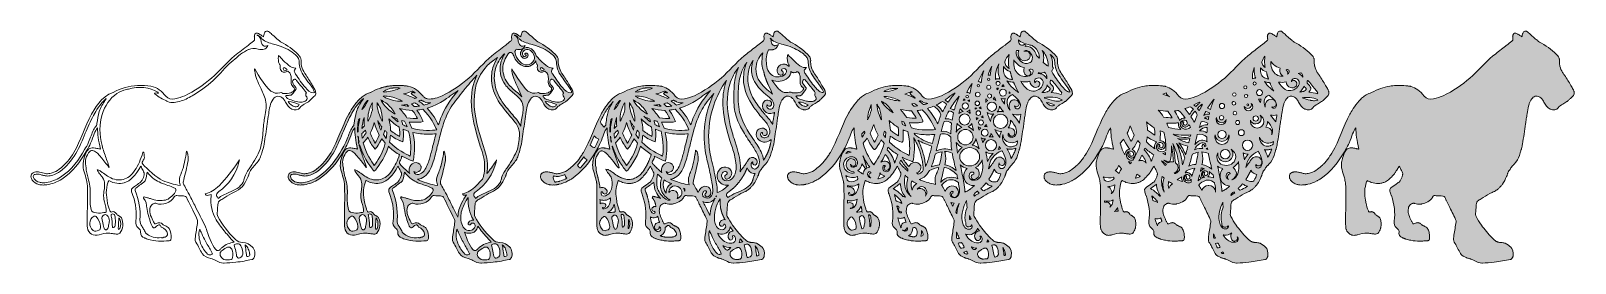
# Model space of a CAD drawing. Header units: millimetres. Extents: x -1254 to 398, y -372 to -123.
import ezdxf

# ---------------------------------------------------------------- set-up
doc = ezdxf.new("R2010")
doc.units = ezdxf.units.MM
doc.header["$MEASUREMENT"] = 0
for name, color, linetype in [('Layer 1', 7, 'Continuous'), ('Layer 2', 7, 'Continuous'), ('Layer 3', 7, 'Continuous'), ('Layer 4', 7, 'Continuous'), ('Layer 5', 7, 'Continuous'), ('Layer 6', 7, 'Continuous')]:
    doc.layers.add(name, color=color, linetype=linetype)

msp = doc.modelspace()

# ---------------------------------------------------------------- hatches: boundary and pattern name
at = {"layer": 'Layer 1'}
h = msp.add_hatch(color=1, dxfattribs=at)
h.dxf.hatch_style = 2
edge = h.paths.add_edge_path()
edge.add_spline(control_points=[(397.2, -187.8), (397.1, -187.5), (397, -187.3), (396.9, -187.1), (396.8, -186.7), (396.7, -186.4), (396.6, -186.1), (396.5, -186), (396.5, -185.9), (396.4, -185.8), (395.5, -184.3), (394.7, -182.9), (393.8, -181.4), (391.7, -177.8), (389.5, -174), (387, -170.5), (386.2, -169.5), (385.6, -168.5), (385, -167.5), (383.6, -165.2), (382.7, -163), (382.2, -160.8), (382.1, -160.5), (382, -160.2), (382, -159.8), (381.8, -159.2), (381.8, -158.6), (381.7, -157.9), (381.6, -157), (381.6, -156), (381.6, -155.1), (381.6, -155.1), (381.6, -154.9), (381.6, -154.9), (381.6, -154.8), (381.6, -154.6), (381.6, -154.4), (381.7, -154), (381.6, -153.5), (381.5, -153.1), (381.4, -152.9), (381.4, -152.7), (381.3, -152.6), (381.3, -152.4), (381.3, -152.3), (381.2, -152.2), (381.1, -151.7), (380.9, -151.2), (380.7, -150.8), (380.5, -150.5), (380.3, -150.2), (380.1, -149.9), (375.2, -144.5), (369.4, -140.1), (362.5, -136.2), (362, -135.9), (361.5, -135.6), (361, -135.4), (359.9, -134.7), (358.8, -134), (357.9, -133.2), (357.7, -133.1), (357.5, -132.9), (357.3, -132.7), (356.8, -132.3), (356.3, -131.9), (355.8, -131.4), (354.3, -130.1), (352.8, -128.8), (351.3, -127.5), (350.7, -126.9), (350.1, -126.3), (349.4, -125.8), (348.9, -125.2), (348.3, -124.7), (347.7, -124.2), (346.9, -123.5), (346.1, -123.2), (345.3, -123.2), (345, -123.2), (344.7, -123.2), (344.5, -123.3), (343.5, -123.6), (342.7, -124.4), (342.3, -125.7), (342.2, -125.9), (342.2, -126.1), (342.2, -126.3), (342, -127.1), (341.8, -127.8), (341.6, -128.7), (341.5, -128.9), (341.4, -129.1), (341.4, -129.4), (341.1, -129.2), (340.8, -128.9), (340.5, -128.7), (339.5, -128.1), (338.7, -127.5), (337.9, -126.9), (337.6, -126.8), (337.4, -126.7), (337.2, -126.5), (336.8, -126.3), (336.3, -126), (335.8, -125.7), (335.7, -125.7), (335.6, -125.6), (335.5, -125.6), (335.2, -125.4), (334.9, -125.3), (334.6, -125.3), (333.9, -125.2), (333.2, -125.4), (332.6, -126), (332.5, -126.1), (332.4, -126.2), (332.4, -126.3), (331.9, -127), (331.7, -128), (331.7, -129.1), (331.7, -129.1), (331.5, -129.4), (331.5, -129.4), (331.5, -129.4), (331.7, -129.3), (331.7, -129.3), (331.7, -130), (331.7, -130.7), (331.8, -131.3), (331.9, -131.5), (331.9, -131.7), (331.9, -131.8), (331.9, -132.7), (331.6, -133.2), (331, -133.7), (330.9, -133.9), (330.7, -134), (330.6, -134.1), (328.8, -135.5), (327.1, -136.8), (325.3, -138.2), (324.5, -138.8), (323.7, -139.4), (322.9, -140), (322.8, -140.1), (322.6, -140.2), (322.5, -140.3), (318.5, -143.4), (314.4, -146.6), (310.5, -149.8), (301.8, -157.1), (294.5, -165.9), (285.8, -173.4), (277.2, -180.9), (267.7, -187.5), (257.3, -192.3), (251.5, -194.9), (241.7, -198.6), (236.9, -192.9), (236.9, -192.9), (236.9, -192.8), (236.8, -192.8), (232.5, -187.2), (228, -183.8), (222.9, -182.5), (222.7, -182.4), (222.5, -182.4), (222.3, -182.3), (222.2, -182.3), (222.1, -182.3), (222, -182.3), (221.7, -182.2), (221.3, -182.1), (221, -182.1), (220.5, -182), (219.9, -181.9), (219.4, -181.9), (216.6, -181.5), (213.6, -181.3), (210.5, -181.3), (209.3, -181.3), (208, -181.3), (206.7, -181.4), (205.6, -181.4), (204.4, -181.5), (203.3, -181.6), (202.2, -181.7), (201.1, -181.9), (200, -182.1), (193.3, -183.2), (186.9, -185.5), (180.7, -188.9), (180.7, -188.9), (180.6, -189), (180.6, -189), (178.6, -189.5), (176.7, -190.4), (174.9, -191.4), (173.5, -192.3), (172.2, -193.2), (170.9, -194.3), (170.3, -194.8), (169.7, -195.4), (169.1, -195.9), (168.5, -196.5), (168, -197.1), (167.4, -197.7), (162.2, -203.3), (158.8, -209.8), (157.5, -212.2), (150.2, -225.3), (146.2, -240), (138.5, -253), (137.8, -254.3), (137, -255.5), (136.1, -256.8), (134.4, -259.3), (132.6, -261.8), (130.5, -264), (130.1, -264.5), (129.6, -265.1), (129.1, -265.6), (128.7, -265.9), (128.4, -266.3), (128, -266.6), (126.4, -268.2), (124.7, -269.7), (122.8, -271), (120.5, -272.7), (118, -274.2), (115.3, -275), (113.8, -275.5), (112.1, -275.8), (110.5, -275.8), (109.8, -275.8), (109.1, -275.8), (108.4, -275.6), (107.3, -275.5), (106.2, -275.1), (105.1, -274.8), (104.5, -274.7), (104, -274.5), (103.4, -274.4), (102.9, -274.2), (102.3, -274.1), (101.8, -274), (101, -273.9), (100.2, -273.8), (99.3, -273.8), (99.1, -273.8), (98.8, -273.8), (98.6, -273.8), (98.4, -273.8), (98.3, -273.8), (98.2, -273.8), (97.8, -273.9), (97.4, -273.9), (97, -274), (96.7, -274.1), (96.3, -274.2), (95.9, -274.3), (95.8, -274.4), (95.6, -274.4), (95.5, -274.5), (95.1, -274.7), (94.7, -274.9), (94.3, -275.2), (94.1, -275.3), (94, -275.5), (93.8, -275.6), (93.6, -275.9), (93.4, -276.1), (93.3, -276.4), (93.2, -276.5), (93.1, -276.7), (93.1, -276.8), (92.9, -277.2), (92.7, -277.7), (92.7, -278.2), (92.7, -278.5), (92.7, -278.8), (92.7, -279.1), (92.7, -279.4), (92.7, -279.7), (92.8, -280), (92.9, -280.3), (93, -280.6), (93.1, -280.9), (93.3, -281.5), (93.6, -282.1), (94, -282.6), (94.4, -283.2), (94.8, -283.7), (95.4, -284.2), (96.4, -285.2), (97.6, -286), (98.9, -286.6), (99, -286.6), (99, -286.6), (99.1, -286.6), (99.7, -286.9), (100.4, -287.1), (101, -287.3), (101.2, -287.4), (101.3, -287.4), (101.4, -287.4), (101.7, -287.5), (102, -287.6), (102.3, -287.6), (103.4, -287.8), (104.6, -287.9), (105.8, -287.9), (106.4, -287.9), (107.1, -287.9), (107.7, -287.8), (108.4, -287.8), (109, -287.7), (109.7, -287.6), (109.9, -287.6), (110.1, -287.5), (110.4, -287.5), (110.6, -287.4), (110.9, -287.4), (111.1, -287.4), (111.5, -287.3), (112, -287.2), (112.4, -287.1), (115.7, -286.4), (118.9, -285.2), (121.9, -283.6), (122.2, -283.5), (122.5, -283.3), (122.9, -283.1), (123.7, -282.7), (124.5, -282.2), (125.3, -281.7), (125.4, -281.6), (125.5, -281.6), (125.7, -281.5), (137.3, -274.2), (145.4, -262.9), (152.2, -251.2), (152.6, -250.5), (153, -249.9), (153.4, -249.2), (154.5, -247.2), (155.6, -245.2), (156.5, -243), (159.9, -235.3), (160.9, -230.3), (163.9, -226.7), (163.8, -233.1), (164.9, -240.1), (166.9, -249.5), (166.7, -249.5), (166.6, -249.5), (166.5, -249.4), (166.1, -249.3), (165.7, -249.2), (165.3, -249.2), (164.8, -249.1), (164.4, -249), (164, -248.9), (163.2, -248.7), (162.5, -248.5), (161.7, -248.4), (161.6, -248.3), (161.4, -248.3), (161.2, -248.3), (160.9, -248.2), (160.6, -248.2), (160.3, -248.1), (159.8, -248.1), (159.3, -248.1), (158.9, -248.1), (158.9, -248.1), (158.9, -248.1), (158.9, -248.1), (157.3, -248.1), (156, -248.5), (154.8, -249.3), (153.6, -250.1), (152.6, -251.4), (151.8, -253.1), (150.6, -255.9), (149.6, -258.6), (149, -261.3), (148.9, -261.7), (148.8, -262.1), (148.8, -262.5), (148.6, -263.2), (148.5, -264), (148.5, -264.8), (148.3, -266.3), (148.4, -267.9), (148.6, -269.4), (148.7, -270.2), (148.8, -271), (149, -271.7), (149.8, -274.6), (150.7, -277.4), (151.5, -280.3), (152, -282), (152.4, -283.8), (152.7, -285.6), (152.7, -285.9), (152.8, -286.3), (152.8, -286.7), (152.9, -287.4), (152.9, -288), (153, -288.7), (153.1, -292.8), (153.1, -296.9), (153.1, -300.9), (153.1, -302), (153.1, -303), (153.1, -304), (153.1, -307.1), (153, -310.1), (153, -313.1), (152.9, -315), (152.9, -316.9), (152.9, -318.8), (152.9, -320.8), (152.8, -322.7), (152.8, -324.6), (152.8, -324.8), (152.8, -325.1), (152.8, -325.3), (152.8, -325.5), (152.8, -325.7), (152.8, -325.9), (152.8, -328.5), (152.8, -331.2), (153.1, -333.8), (153.2, -334.4), (153.3, -334.9), (153.5, -335.4), (153.5, -335.6), (153.6, -335.7), (153.7, -335.9), (154.4, -337.8), (155.7, -339.4), (157.5, -340.5), (158.8, -341.3), (160.3, -341.7), (161.9, -341.8), (162.4, -341.8), (162.9, -341.7), (163.5, -341.7), (163.8, -341.6), (164.2, -341.5), (164.5, -341.5), (164.9, -341.4), (165.2, -341.3), (165.5, -341.1), (168.8, -339.9), (172.4, -339.6), (175.9, -339.5), (176.1, -339.5), (176.3, -339.5), (176.5, -339.5), (178, -339.5), (179.5, -339.8), (180.9, -340), (181, -340), (181.1, -340), (181.1, -340), (181.4, -340.1), (181.7, -340.1), (182, -340.2), (182.6, -340.3), (183.2, -340.3), (183.8, -340.4), (184.1, -340.4), (184.4, -340.5), (184.7, -340.5), (185.5, -340.5), (186.5, -340.2), (187.2, -339.7), (187.3, -339.6), (187.4, -339.5), (187.6, -339.4), (188.8, -338.1), (189.7, -336.3), (190.2, -334.4), (190.3, -334.2), (190.4, -334), (190.4, -333.8), (190.5, -333.6), (190.5, -333.4), (190.6, -333.2), (191.2, -330.2), (191.1, -326.9), (190, -324.3), (189.8, -323.9), (189.6, -323.5), (189.4, -323.2), (189.2, -322.7), (188.9, -322.4), (188.5, -322.1), (188.4, -322), (188.3, -322), (188.2, -321.9), (187.9, -321.7), (187.6, -321.5), (187.3, -321.3), (187.3, -321.3), (187.3, -321.3), (187.3, -321.3), (186.9, -321.1), (186.6, -320.9), (186.3, -320.6), (186.2, -320.5), (186, -320.4), (185.8, -320.3), (185.7, -320.2), (185.6, -320.2), (185.6, -320.1), (185.5, -320.1), (185.5, -320.1), (185.5, -320.1), (185, -319.8), (184.6, -319.6), (184.4, -319.2), (183.9, -318.4), (183.4, -317.8), (182.9, -317.4), (182.8, -317.3), (182.6, -317.2), (182.5, -317.1), (182.4, -317), (182.3, -317), (182.3, -316.9), (182.2, -316.9), (182, -316.8), (181.9, -316.7), (181.7, -316.6), (181.5, -316.6), (181.3, -316.5), (181.1, -316.5), (180.8, -316.4), (180.6, -316.4), (180.2, -316.4), (179.9, -316.5), (179.6, -316.6), (179.2, -316.7), (178.9, -316.8), (178.6, -316.8), (178.6, -316.8), (178.6, -316.8), (178.6, -316.8), (178.4, -316.8), (178.3, -316.8), (178.1, -316.7), (177.9, -316.7), (177.7, -316.5), (177.5, -316.2), (177.4, -316.1), (177.3, -315.9), (177.2, -315.7), (177.1, -315.2), (176.9, -314.7), (176.6, -314.1), (176.6, -314.1), (174.9, -308.9), (174.7, -307.7), (174.4, -306.2), (174.2, -304.8), (174, -303.5), (173.9, -303), (173.8, -302.5), (173.7, -302), (172.9, -295.9), (173, -291.8), (175.3, -284.5), (175.4, -284.2), (175.6, -283.9), (175.8, -283.5), (175.9, -283.4), (175.9, -283.3), (176, -283.1), (176, -283.2), (176, -283.2), (176, -283.2), (176.8, -283.6), (177.5, -283.9), (178.2, -284.2), (178.9, -284.5), (179.6, -284.8), (180.3, -285.1), (182.8, -286), (185.2, -286.4), (187.6, -286.4), (187.9, -286.4), (188.2, -286.3), (188.6, -286.3), (189.9, -286.2), (191.2, -286), (192.4, -285.6), (193.4, -285.3), (194.4, -284.9), (195.4, -284.4), (196.2, -284), (197, -283.5), (197.8, -283), (200.7, -281), (203.4, -278.2), (206, -274.4), (206.2, -274.1), (206.4, -273.9), (206.6, -273.6), (206.9, -273.1), (207.2, -272.6), (207.6, -272), (207.8, -271.7), (207.9, -271.5), (208.1, -271.2), (208.8, -270), (209.5, -268.8), (210.1, -267.6), (211.1, -269.3), (211.8, -270.9), (212.6, -272.5), (213, -273.3), (213.4, -274.2), (213.8, -275), (213.9, -275.3), (214, -275.7), (214, -276.2), (213.9, -276.2), (213.9, -276.3), (213.9, -276.4), (213.9, -276.6), (213.9, -276.9), (213.8, -277.1), (213.3, -279.7), (211.4, -283.6), (210, -284.7), (209.5, -285.2), (208.9, -285.6), (208.2, -286.1), (207.7, -286.5), (207.1, -286.9), (206.5, -287.3), (206.1, -287.6), (205.8, -287.8), (205.4, -288.1), (201, -290.9), (199.8, -291.8), (200.3, -294.7), (200.5, -295.8), (201, -297.2), (201.7, -299.2), (201.7, -299.2), (201.8, -299.3), (201.8, -299.3), (205.1, -308.5), (206.1, -317.7), (204.9, -326.5), (204.5, -329.5), (204.8, -331.8), (207.2, -333.8), (207.3, -333.9), (207.4, -334), (207.6, -334), (208.1, -334.4), (208.6, -335), (209.1, -335.6), (209.1, -335.7), (209.2, -335.8), (209.3, -335.9), (209.6, -336.4), (209.8, -336.9), (210, -337.4), (210, -337.5), (210, -337.6), (210, -337.6), (210, -337.8), (210, -338), (210, -338.1), (209.7, -340.4), (210.3, -341.9), (211.3, -342.8), (211.5, -343.1), (211.8, -343.3), (212.1, -343.5), (212.5, -343.8), (212.9, -344), (213.3, -344.2), (213.5, -344.3), (213.7, -344.3), (213.9, -344.4), (214, -344.4), (214, -344.4), (214, -344.5), (214.4, -344.6), (214.7, -344.8), (215.1, -344.9), (215.4, -345), (215.7, -345.2), (216, -345.3), (216.1, -345.3), (216.3, -345.4), (216.4, -345.5), (216.7, -345.6), (217, -345.7), (217.3, -345.8), (219.1, -346.4), (220.9, -346.8), (222.7, -347.1), (225.8, -347.7), (228.9, -347.9), (232, -347.9), (233.5, -347.9), (234.9, -347.9), (236.4, -347.8), (237.8, -347.7), (239.2, -347.6), (240.6, -347.5), (240.6, -347.5), (240.6, -347.5), (240.7, -347.5), (240.9, -347.4), (241.1, -347.4), (241.3, -347.3), (241.4, -347.3), (241.4, -347.3), (241.4, -347.3), (241.6, -347.2), (241.8, -347.1), (241.9, -347), (242, -346.9), (242, -346.9), (242.1, -346.8), (242.5, -346.4), (242.6, -345.8), (242.6, -345.2), (242.8, -343.7), (242.8, -342.3), (242.6, -340.9), (242.4, -339.3), (242, -337.7), (241.4, -336.2), (241.1, -335.6), (240.8, -335), (240.4, -334.3), (240.3, -334.2), (240.2, -334), (240, -333.8), (239.5, -333.3), (238.9, -332.9), (238.3, -332.5), (237.9, -332.3), (237.6, -332.2), (237.2, -332), (237, -331.9), (236.7, -331.8), (236.5, -331.7), (236.2, -331.5), (235.8, -331.4), (235.5, -331.3), (235.2, -331.1), (234.9, -331), (234.6, -330.8), (234.5, -330.7), (234.4, -330.6), (234.3, -330.6), (234.2, -330.5), (234.1, -330.4), (234, -330.3), (233.9, -330.2), (233.8, -330.2), (233.7, -330.1), (233.4, -329.7), (233.1, -329.4), (232.7, -329.2), (232.6, -329.1), (232.5, -329), (232.3, -328.9), (232.3, -328.9), (232.2, -328.9), (232.2, -328.8), (231.8, -328.6), (231.4, -328.4), (230.9, -328.3), (230.6, -328.3), (230.4, -328.2), (230.1, -328.2), (229, -328.2), (227.9, -328.5), (226.6, -329.1), (226.2, -329.4), (225.8, -329.5), (225.4, -329.5), (225.3, -329.5), (225.2, -329.4), (225.1, -329.4), (224.8, -329.3), (224.5, -329), (224.3, -328.5), (224.1, -328), (223.8, -327.5), (223.6, -327), (223.4, -326.6), (223.3, -326.3), (223.1, -325.9), (222.9, -325.4), (222.6, -324.9), (222.4, -324.4), (221.5, -322.5), (220.6, -320.5), (220.1, -318.5), (219.8, -317.3), (219.7, -315.9), (219.8, -314.4), (219.9, -313.5), (220.1, -312.6), (220.3, -311.7), (220.8, -310.2), (221.9, -308.8), (223.5, -308), (223.5, -308), (223.5, -308), (223.5, -308), (223.9, -307.8), (224.3, -307.7), (224.6, -307.6), (225, -307.5), (225.4, -307.5), (225.7, -307.5), (225.9, -307.5), (226, -307.5), (226.1, -307.5), (226.4, -307.5), (226.7, -307.6), (226.9, -307.7), (227.8, -308.1), (228.8, -308.3), (229.9, -308.4), (230.9, -308.6), (232.1, -308.6), (233.2, -308.4), (233.7, -308.4), (234.1, -308.3), (234.5, -308.2), (234.6, -308.2), (234.7, -308.2), (234.8, -308.2), (235.7, -308), (236.6, -307.7), (237.5, -307.4), (238, -307.2), (238.5, -307), (239, -306.8), (241.4, -305.7), (243.5, -304.1), (245, -302.3), (245.4, -301.8), (245.7, -301.2), (246, -300.7), (246.2, -300.4), (246.4, -300.1), (246.6, -299.9), (246.7, -299.8), (246.8, -299.7), (246.8, -299.6), (246.9, -299.6), (247, -299.5), (247.1, -299.5), (247.2, -299.4), (247.3, -299.4), (247.4, -299.3), (247.8, -299.2), (248.2, -299.2), (248.8, -299.3), (249.4, -299.3), (250, -299.4), (250.6, -299.4), (250.9, -299.4), (251.2, -299.4), (251.5, -299.4), (251.8, -299.4), (252.1, -299.5), (252.4, -299.5), (252.8, -299.5), (253.1, -299.5), (253.5, -299.5), (254.6, -299.6), (255.8, -299.7), (256.9, -299.8), (257, -299.8), (257.1, -299.8), (257.1, -299.8), (257.8, -300), (258.6, -300.5), (258.9, -301), (259.3, -301.9), (259.8, -302.7), (260.2, -303.6), (260.4, -304.1), (260.6, -304.5), (260.9, -305), (261.3, -305.9), (261.8, -306.8), (262.2, -307.7), (262.7, -308.6), (263.1, -309.6), (263.6, -310.5), (265.7, -314.8), (268, -319.5), (270.5, -324.7), (270.8, -325.2), (270.9, -325.8), (271, -326.4), (271, -326.7), (271, -327.1), (271, -327.4), (270.3, -332.2), (269.6, -337), (268.8, -341.5), (268.8, -341.9), (268.7, -342.5), (268.6, -343.2), (268.3, -345.1), (268.1, -347.5), (269, -349), (270.2, -350.8), (271.1, -352.4), (271.9, -353.9), (273, -355.9), (273.9, -357.7), (274.9, -359.7), (275.2, -360.2), (275.5, -360.7), (275.8, -361.2), (276.2, -362), (276.8, -362.7), (277.6, -363.3), (277.9, -363.6), (278.3, -363.8), (278.7, -364.1), (279.7, -364.7), (280.8, -365.2), (281.9, -365.6), (282.1, -365.7), (282.4, -365.8), (282.6, -365.9), (283, -366), (283.5, -366.2), (283.9, -366.3), (284.3, -366.4), (284.8, -366.5), (285.2, -366.6), (285.6, -366.8), (286, -366.9), (286.5, -367), (286.7, -367.1), (286.9, -367.2), (287.1, -367.2), (288.2, -367.6), (289.4, -368.1), (290.3, -368.7), (293.2, -370.6), (296, -371.5), (298.7, -371.5), (298.9, -371.5), (299.1, -371.5), (299.3, -371.5), (303.2, -371.3), (307.5, -371.1), (311.8, -370.6), (314.9, -370.2), (317.9, -369.7), (320.8, -369.2), (323.7, -368.7), (326.4, -368.2), (328.9, -367.8), (329, -367.7), (329, -367.7), (329.1, -367.7), (329.4, -367.6), (329.8, -367.4), (330.1, -367.2), (330.6, -366.7), (331.1, -366.1), (331.4, -365.6), (331.6, -365.3), (331.7, -364.9), (331.8, -364.6), (331.9, -364.4), (331.9, -364.1), (332, -363.9), (332, -363.7), (332.1, -363.4), (332.1, -363.2), (332.5, -360), (331.5, -356), (329.6, -354.3), (328, -352.9), (326.1, -351.3), (323.7, -350.3), (323.5, -350.2), (323.3, -350.1), (323, -350.1), (322.5, -349.9), (322, -349.8), (321.5, -349.7), (320.8, -349.5), (320, -349.4), (319.1, -349.4), (318.8, -349.4), (318.4, -349.4), (318, -349.4), (317.6, -349.4), (317.2, -349.3), (316.9, -349.2), (316.6, -349.2), (316.3, -349.1), (316.1, -349), (315.9, -349), (315.7, -348.9), (315.5, -348.9), (315.1, -348.7), (314.8, -348.6), (314.5, -348.5), (314.2, -348.3), (313.9, -348.2), (313.6, -348), (313.3, -347.8), (313, -347.6), (312.7, -347.4), (312.4, -347.2), (312.1, -346.9), (311.9, -346.7), (311.7, -346.5), (311.6, -346.4), (311.4, -346.3), (310.9, -345.7), (310.4, -345.2), (309.9, -344.7), (305.2, -340), (301.4, -335.4), (298.1, -330.8), (296, -327.8), (294.1, -324.7), (292.5, -321.6), (292.2, -321), (292, -320.4), (291.9, -319.9), (291.9, -319.8), (291.9, -319.7), (291.9, -319.6), (292, -317.6), (292.1, -315.6), (292.3, -313.6), (292.3, -312.9), (292.4, -312.2), (292.4, -311.5), (292.5, -310.7), (292.5, -309.9), (292.6, -309.1), (292.7, -307.1), (293.5, -305.5), (294.9, -304.4), (295.2, -304.3), (295.4, -304.1), (295.7, -303.9), (296.4, -303.5), (297.1, -303.1), (297.9, -302.6), (298.6, -302.2), (299.3, -301.7), (300, -301.3), (303.1, -299.3), (306.2, -297.3), (309.5, -295.9), (310.4, -295.6), (311.3, -295.1), (312.2, -294.7), (313.4, -294), (314.6, -293.2), (315.7, -292.3), (316.1, -292), (316.5, -291.7), (316.8, -291.4), (317.5, -290.7), (318.2, -290.1), (318.8, -289.3), (319.5, -288.6), (320.1, -287.9), (320.7, -287.1), (322.4, -284.7), (323.8, -281.9), (325, -278.7), (325.1, -278.4), (325.2, -278.2), (325.3, -278), (325.5, -277.7), (325.6, -277.5), (325.7, -277.2), (325.7, -277.1), (325.7, -277), (325.8, -276.9), (325.9, -276.6), (326, -276.2), (326.1, -275.9), (326.1, -275.8), (326.1, -275.7), (326.1, -275.6), (326.2, -275.3), (326.3, -275), (326.5, -274.8), (326.5, -274.7), (326.5, -274.7), (326.5, -274.7), (326.6, -274.3), (326.8, -274), (326.9, -273.7), (326.9, -273.7), (326.9, -273.7), (327, -273.7), (327.1, -273.3), (327.3, -273), (327.5, -272.7), (327.5, -272.7), (327.5, -272.7), (327.5, -272.7), (328.4, -271.8), (329.2, -270.6), (329.7, -269.4), (329.7, -269.4), (329.7, -269.4), (329.7, -269.4), (330.2, -268.9), (330.6, -268.4), (331.1, -267.8), (331.1, -267.8), (331.1, -267.8), (331.2, -267.8), (331.4, -267.5), (331.6, -267.3), (331.8, -267.1), (331.8, -267), (331.9, -267), (331.9, -266.9), (332.2, -266.7), (332.4, -266.4), (332.6, -266.2), (332.8, -266), (333, -265.8), (333.2, -265.6), (336, -262.5), (337.7, -259.6), (338.7, -256.3), (339, -255.3), (339.3, -254.4), (339.6, -253.4), (340, -252.3), (340.3, -251.1), (340.7, -250), (340.8, -249.6), (340.9, -249.2), (341, -248.8), (341.4, -247.3), (341.8, -245.7), (342.1, -244.1), (343.3, -237), (344.3, -229.7), (345.4, -222.6), (345.6, -220.8), (345.9, -219), (346.1, -217.2), (346.4, -215.3), (346.7, -213.5), (347, -211.7), (347, -211.7), (347, -211.5), (347, -211.5), (347.4, -208.8), (347.8, -206.1), (348.5, -203.4), (348.7, -202.8), (348.9, -202.1), (349.1, -201.5), (349.4, -200.5), (349.8, -199.5), (350.2, -198.6), (350.7, -197.7), (351.2, -196.8), (351.8, -195.9), (352.8, -194.4), (354.2, -193.4), (355.8, -193), (356.2, -193), (356.6, -192.9), (356.9, -192.9), (357.6, -192.9), (358.2, -192.9), (358.8, -193.1), (360.1, -193.4), (361.4, -194.2), (362.4, -195.3), (362.4, -195.3), (363, -196), (363.8, -197), (364.2, -197.7), (364.6, -198.4), (365, -199.1), (365, -199.1), (365, -199.1), (365, -199.1), (366.6, -202), (368.3, -205.1), (371.7, -206.6), (372.2, -206.8), (372.8, -207), (373.5, -207.2), (373.9, -207.3), (374.3, -207.3), (374.7, -207.4), (375.3, -207.5), (375.9, -207.5), (376.5, -207.4), (378.1, -207.3), (379.5, -206.6), (380.3, -205.3), (381.5, -203.4), (383.3, -202.4), (385.1, -201.4), (386.7, -200.5), (388.1, -199.7), (389.5, -198.7), (389.6, -198.6), (389.8, -198.5), (390, -198.4), (390.8, -197.7), (391.6, -197.1), (392.4, -196.3), (392.7, -196), (393, -195.7), (393.3, -195.4), (395.6, -193), (398.4, -191.4), (397.2, -187.8)], knot_values=[0, 0, 0, 0, 1, 1, 1, 2, 2, 2, 3, 3, 3, 4, 4, 4, 5, 5, 5, 6, 6, 6, 7, 7, 7, 8, 8, 8, 9, 9, 9, 10, 10, 10, 11, 11, 11, 12, 12, 12, 13, 13, 13, 14, 14, 14, 15, 15, 15, 16, 16, 16, 17, 17, 17, 18, 18, 18, 19, 19, 19, 20, 20, 20, 21, 21, 21, 22, 22, 22, 23, 23, 23, 24, 24, 24, 25, 25, 25, 26, 26, 26, 27, 27, 27, 28, 28, 28, 29, 29, 29, 30, 30, 30, 31, 31, 31, 32, 32, 32, 33, 33, 33, 34, 34, 34, 35, 35, 35, 36, 36, 36, 37, 37, 37, 38, 38, 38, 39, 39, 39, 40, 40, 40, 41, 41, 41, 42, 42, 42, 43, 43, 43, 44, 44, 44, 45, 45, 45, 46, 46, 46, 47, 47, 47, 48, 48, 48, 49, 49, 49, 50, 50, 50, 51, 51, 51, 52, 52, 52, 53, 53, 53, 54, 54, 54, 55, 55, 55, 56, 56, 56, 57, 57, 57, 58, 58, 58, 59, 59, 59, 60, 60, 60, 61, 61, 61, 62, 62, 62, 63, 63, 63, 64, 64, 64, 65, 65, 65, 66, 66, 66, 67, 67, 67, 68, 68, 68, 69, 69, 69, 70, 70, 70, 71, 71, 71, 72, 72, 72, 73, 73, 73, 74, 74, 74, 75, 75, 75, 76, 76, 76, 77, 77, 77, 78, 78, 78, 79, 79, 79, 80, 80, 80, 81, 81, 81, 82, 82, 82, 83, 83, 83, 84, 84, 84, 85, 85, 85, 86, 86, 86, 87, 87, 87, 88, 88, 88, 89, 89, 89, 90, 90, 90, 91, 91, 91, 92, 92, 92, 93, 93, 93, 94, 94, 94, 95, 95, 95, 96, 96, 96, 97, 97, 97, 98, 98, 98, 99, 99, 99, 100, 100, 100, 101, 101, 101, 102, 102, 102, 103, 103, 103, 104, 104, 104, 105, 105, 105, 106, 106, 106, 107, 107, 107, 108, 108, 108, 109, 109, 109, 110, 110, 110, 111, 111, 111, 112, 112, 112, 113, 113, 113, 114, 114, 114, 115, 115, 115, 116, 116, 116, 117, 117, 117, 118, 118, 118, 119, 119, 119, 120, 120, 120, 121, 121, 121, 122, 122, 122, 123, 123, 123, 124, 124, 124, 125, 125, 125, 126, 126, 126, 127, 127, 127, 128, 128, 128, 129, 129, 129, 130, 130, 130, 131, 131, 131, 132, 132, 132, 133, 133, 133, 134, 134, 134, 135, 135, 135, 136, 136, 136, 137, 137, 137, 138, 138, 138, 139, 139, 139, 140, 140, 140, 141, 141, 141, 142, 142, 142, 143, 143, 143, 144, 144, 144, 145, 145, 145, 146, 146, 146, 147, 147, 147, 148, 148, 148, 149, 149, 149, 150, 150, 150, 151, 151, 151, 152, 152, 152, 153, 153, 153, 154, 154, 154, 155, 155, 155, 156, 156, 156, 157, 157, 157, 158, 158, 158, 159, 159, 159, 160, 160, 160, 161, 161, 161, 162, 162, 162, 163, 163, 163, 164, 164, 164, 165, 165, 165, 166, 166, 166, 167, 167, 167, 168, 168, 168, 169, 169, 169, 170, 170, 170, 171, 171, 171, 172, 172, 172, 173, 173, 173, 174, 174, 174, 175, 175, 175, 176, 176, 176, 177, 177, 177, 178, 178, 178, 179, 179, 179, 180, 180, 180, 181, 181, 181, 182, 182, 182, 183, 183, 183, 184, 184, 184, 185, 185, 185, 186, 186, 186, 187, 187, 187, 188, 188, 188, 189, 189, 189, 190, 190, 190, 191, 191, 191, 192, 192, 192, 193, 193, 193, 194, 194, 194, 195, 195, 195, 196, 196, 196, 197, 197, 197, 198, 198, 198, 199, 199, 199, 200, 200, 200, 201, 201, 201, 202, 202, 202, 203, 203, 203, 204, 204, 204, 205, 205, 205, 206, 206, 206, 207, 207, 207, 208, 208, 208, 209, 209, 209, 210, 210, 210, 211, 211, 211, 212, 212, 212, 213, 213, 213, 214, 214, 214, 215, 215, 215, 216, 216, 216, 217, 217, 217, 218, 218, 218, 219, 219, 219, 220, 220, 220, 221, 221, 221, 222, 222, 222, 223, 223, 223, 224, 224, 224, 225, 225, 225, 226, 226, 226, 227, 227, 227, 228, 228, 228, 229, 229, 229, 230, 230, 230, 231, 231, 231, 232, 232, 232, 233, 233, 233, 234, 234, 234, 235, 235, 235, 236, 236, 236, 237, 237, 237, 238, 238, 238, 239, 239, 239, 240, 240, 240, 241, 241, 241, 242, 242, 242, 243, 243, 243, 244, 244, 244, 245, 245, 245, 246, 246, 246, 247, 247, 247, 248, 248, 248, 249, 249, 249, 250, 250, 250, 251, 251, 251, 252, 252, 252, 253, 253, 253, 254, 254, 254, 255, 255, 255, 256, 256, 256, 257, 257, 257, 258, 258, 258, 259, 259, 259, 260, 260, 260, 261, 261, 261, 262, 262, 262, 263, 263, 263, 264, 264, 264, 265, 265, 265, 266, 266, 266, 267, 267, 267, 268, 268, 268, 269, 269, 269, 270, 270, 270, 271, 271, 271, 272, 272, 272, 273, 273, 273, 274, 274, 274, 275, 275, 275, 276, 276, 276, 277, 277, 277, 278, 278, 278, 279, 279, 279, 280, 280, 280, 281, 281, 281, 282, 282, 282, 283, 283, 283, 284, 284, 284, 285, 285, 285, 286, 286, 286, 287, 287, 287, 288, 288, 288, 289, 289, 289, 290, 290, 290, 291, 291, 291, 292, 292, 292, 293, 293, 293, 294, 294, 294, 295, 295, 295, 296, 296, 296, 297, 297, 297, 298, 298, 298, 299, 299, 299, 300, 300, 300, 301, 301, 301, 302, 302, 302, 303, 303, 303, 304, 304, 304, 305, 305, 305, 306, 306, 306, 307, 307, 307, 308, 308, 308, 309, 309, 309, 310, 310, 310, 311, 311, 311, 312, 312, 312, 313, 313, 313, 314, 314, 314, 315, 315, 315, 316, 316, 316, 317, 317, 317, 318, 318, 318, 319, 319, 319, 320, 320, 320, 321, 321, 321, 322, 322, 322, 323, 323, 323, 324, 324, 324, 325, 325, 325, 326, 326, 326, 327, 327, 327, 328, 328, 328, 329, 329, 329, 330, 330, 330, 331, 331, 331, 332, 332, 332, 333, 333, 333, 334, 334, 334, 335, 335, 335, 336, 336, 336, 337, 337, 337, 338, 338, 338, 339, 339, 339, 340, 340, 340, 341, 341, 341, 342, 342, 342, 343, 343, 343, 344, 344, 344, 345, 345, 345, 346, 346, 346, 347, 347, 347, 348, 348, 348, 349, 349, 349, 350, 350, 350, 351, 351, 351, 352, 352, 352, 353, 353, 353, 354, 354, 354, 355, 355, 355, 356, 356, 356, 357, 357, 357, 358, 358, 358, 359, 359, 359, 360, 360, 360, 361, 361, 361, 362, 362, 362, 363, 363, 363, 364, 364, 364, 365, 365, 365, 366, 366, 366, 367, 367, 367, 368, 368, 368, 369, 369, 369, 370, 370, 370, 371, 371, 371, 372, 372, 372, 373, 373, 373, 374, 374, 374, 375, 375, 375, 376, 376, 376, 377, 377, 377, 378, 378, 378, 379, 379, 379, 380, 380, 380, 381, 381, 381, 382, 382, 382, 383, 383, 383, 384, 384, 384, 385, 385, 385, 386, 386, 386, 387, 387, 387, 388, 388, 388, 389, 389, 389, 390, 390, 390, 391, 391, 391, 392, 392, 392, 393, 393, 393, 394, 394, 394, 395, 395, 395, 396, 396, 396, 397, 397, 397, 398, 398, 398, 399, 399, 399, 400, 400, 400, 401, 401, 401, 402, 402, 402, 403, 403, 403, 404, 404, 404, 405, 405, 405, 406, 406, 406, 407, 407, 407, 408, 408, 408, 409, 409, 409, 410, 410, 410, 411, 411, 411, 412, 412, 412, 413, 413, 413, 414, 414, 414, 415, 415, 415, 415], degree=3, periodic=1)
at = {"layer": 'Layer 2'}
h = msp.add_hatch(color=1, dxfattribs=at)
h.dxf.hatch_style = 2
edge = h.paths.add_edge_path()
edge.add_spline(control_points=[(134.8, -187.8), (134.7, -187.5), (134.6, -187.3), (134.5, -187.1), (134.4, -186.7), (134.3, -186.4), (134.2, -186.1), (134.1, -186), (134.1, -185.9), (134, -185.8), (133.1, -184.3), (132.3, -182.9), (131.4, -181.4), (129.3, -177.8), (127.1, -174), (124.6, -170.5), (123.8, -169.5), (123.2, -168.5), (122.6, -167.5), (121.3, -165.2), (120.3, -163), (119.8, -160.8), (119.7, -160.5), (119.6, -160.2), (119.6, -159.8), (119.5, -159.2), (119.4, -158.6), (119.3, -157.9), (119.2, -157), (119.2, -156), (119.2, -155.1), (119.2, -155.1), (119.2, -154.9), (119.2, -154.9), (119.2, -154.8), (119.3, -154.6), (119.3, -154.4), (119.3, -154), (119.3, -153.5), (119.1, -153.1), (119.1, -152.9), (119, -152.7), (119, -152.6), (118.9, -152.4), (118.9, -152.3), (118.8, -152.2), (118.7, -151.7), (118.5, -151.2), (118.3, -150.8), (118.1, -150.5), (117.9, -150.2), (117.7, -149.9), (112.8, -144.5), (107.1, -140.1), (100.1, -136.2), (99.6, -135.9), (99.1, -135.6), (98.6, -135.4), (97.5, -134.7), (96.4, -134), (95.5, -133.2), (95.3, -133.1), (95.1, -132.9), (94.9, -132.7), (94.4, -132.3), (93.9, -131.9), (93.4, -131.4), (91.9, -130.1), (90.4, -128.8), (89, -127.5), (88.3, -126.9), (87.7, -126.3), (87.1, -125.8), (86.5, -125.2), (85.9, -124.7), (85.3, -124.2), (84.5, -123.5), (83.7, -123.2), (82.9, -123.2), (82.6, -123.2), (82.3, -123.2), (82.1, -123.3), (81.1, -123.6), (80.3, -124.4), (79.9, -125.7), (79.9, -125.9), (79.8, -126.1), (79.8, -126.3), (79.6, -127.1), (79.4, -127.8), (79.2, -128.7), (79.1, -128.9), (79.1, -129.1), (79, -129.4), (78.7, -129.2), (78.4, -128.9), (78.1, -128.7), (77.2, -128.1), (76.3, -127.5), (75.5, -126.9), (75.3, -126.8), (75, -126.7), (74.8, -126.5), (74.4, -126.3), (73.9, -126), (73.4, -125.7), (73.3, -125.7), (73.2, -125.6), (73.1, -125.6), (72.8, -125.4), (72.5, -125.3), (72.2, -125.3), (71.5, -125.2), (70.8, -125.4), (70.2, -126), (70.1, -126.1), (70.1, -126.2), (70, -126.3), (69.5, -127), (69.3, -128), (69.3, -129.1), (69.3, -129.1), (69.1, -129.4), (69.1, -129.4), (69.1, -129.4), (69.3, -129.3), (69.3, -129.3), (69.3, -130), (69.3, -130.7), (69.4, -131.3), (69.5, -131.5), (69.5, -131.7), (69.5, -131.8), (69.5, -132.7), (69.2, -133.2), (68.7, -133.7), (68.5, -133.9), (68.3, -134), (68.2, -134.1), (66.4, -135.5), (64.7, -136.8), (62.9, -138.2), (62.1, -138.8), (61.3, -139.4), (60.5, -140), (60.4, -140.1), (60.2, -140.2), (60.1, -140.3), (56.1, -143.4), (52, -146.6), (48.1, -149.8), (39.4, -157.1), (32.1, -165.9), (23.5, -173.4), (14.8, -180.9), (5.3, -187.5), (-5.1, -192.3), (-10.9, -194.9), (-20.7, -198.6), (-25.5, -192.9), (-25.5, -192.9), (-25.5, -192.8), (-25.6, -192.8), (-29.9, -187.2), (-34.4, -183.8), (-39.5, -182.5), (-39.7, -182.4), (-39.9, -182.4), (-40.1, -182.3), (-40.2, -182.3), (-40.3, -182.3), (-40.4, -182.3), (-40.7, -182.2), (-41.1, -182.1), (-41.4, -182.1), (-41.9, -182), (-42.5, -181.9), (-43, -181.9), (-45.8, -181.5), (-48.8, -181.3), (-51.9, -181.3), (-53.1, -181.3), (-54.4, -181.3), (-55.7, -181.4), (-56.8, -181.4), (-57.9, -181.5), (-59.1, -181.6), (-60.2, -181.7), (-61.3, -181.9), (-62.4, -182.1), (-69.1, -183.2), (-75.5, -185.5), (-81.7, -188.9), (-81.7, -188.9), (-81.8, -189), (-81.8, -189), (-83.8, -189.5), (-85.7, -190.4), (-87.5, -191.4), (-88.9, -192.3), (-90.2, -193.2), (-91.5, -194.3), (-92.1, -194.8), (-92.7, -195.4), (-93.3, -195.9), (-93.9, -196.5), (-94.4, -197.1), (-95, -197.7), (-100.2, -203.3), (-103.6, -209.8), (-104.9, -212.2), (-112.2, -225.3), (-116.2, -240), (-123.9, -253), (-124.6, -254.3), (-125.4, -255.5), (-126.3, -256.8), (-128, -259.3), (-129.8, -261.8), (-131.9, -264), (-132.3, -264.5), (-132.8, -265.1), (-133.3, -265.6), (-133.7, -265.9), (-134, -266.3), (-134.4, -266.6), (-136, -268.2), (-137.7, -269.7), (-139.5, -271), (-141.9, -272.7), (-144.4, -274.2), (-147.1, -275), (-148.6, -275.5), (-150.3, -275.8), (-151.9, -275.8), (-152.6, -275.8), (-153.3, -275.8), (-154, -275.6), (-155.1, -275.5), (-156.2, -275.1), (-157.3, -274.8), (-157.8, -274.7), (-158.4, -274.5), (-159, -274.4), (-159.5, -274.2), (-160.1, -274.1), (-160.6, -274), (-161.4, -273.9), (-162.2, -273.8), (-163.1, -273.8), (-163.3, -273.8), (-163.6, -273.8), (-163.8, -273.8), (-164, -273.8), (-164.1, -273.8), (-164.2, -273.8), (-164.6, -273.9), (-165, -273.9), (-165.4, -274), (-165.7, -274.1), (-166.1, -274.2), (-166.4, -274.3), (-166.6, -274.4), (-166.7, -274.4), (-166.9, -274.5), (-167.3, -274.7), (-167.7, -274.9), (-168.1, -275.2), (-168.3, -275.3), (-168.4, -275.5), (-168.6, -275.6), (-168.8, -275.9), (-169, -276.1), (-169.1, -276.4), (-169.2, -276.5), (-169.3, -276.7), (-169.3, -276.8), (-169.5, -277.2), (-169.6, -277.7), (-169.7, -278.2), (-169.7, -278.5), (-169.7, -278.8), (-169.7, -279.1), (-169.7, -279.4), (-169.6, -279.7), (-169.6, -280), (-169.5, -280.3), (-169.4, -280.6), (-169.3, -280.9), (-169.1, -281.5), (-168.8, -282.1), (-168.4, -282.6), (-168, -283.2), (-167.5, -283.7), (-167, -284.2), (-166, -285.2), (-164.8, -286), (-163.4, -286.6), (-163.4, -286.6), (-163.4, -286.6), (-163.3, -286.6), (-162.7, -286.9), (-162, -287.1), (-161.4, -287.3), (-161.2, -287.4), (-161.1, -287.4), (-161, -287.4), (-160.7, -287.5), (-160.4, -287.6), (-160.1, -287.6), (-158.9, -287.8), (-157.8, -287.9), (-156.6, -287.9), (-156, -287.9), (-155.3, -287.9), (-154.7, -287.8), (-154, -287.8), (-153.4, -287.7), (-152.7, -287.6), (-152.5, -287.6), (-152.2, -287.5), (-152, -287.5), (-151.8, -287.4), (-151.5, -287.4), (-151.3, -287.4), (-150.8, -287.3), (-150.4, -287.2), (-150, -287.1), (-146.7, -286.4), (-143.5, -285.2), (-140.5, -283.6), (-140.2, -283.5), (-139.8, -283.3), (-139.5, -283.1), (-138.7, -282.7), (-137.9, -282.2), (-137.1, -281.7), (-137, -281.6), (-136.8, -281.6), (-136.7, -281.5), (-125.1, -274.2), (-116.9, -262.9), (-110.2, -251.2), (-109.8, -250.5), (-109.4, -249.9), (-109, -249.2), (-107.9, -247.2), (-106.8, -245.2), (-105.9, -243), (-102.5, -235.3), (-101.4, -230.3), (-98.5, -226.7), (-98.6, -233.1), (-97.5, -240.1), (-95.5, -249.5), (-95.7, -249.5), (-95.8, -249.5), (-95.9, -249.4), (-96.3, -249.3), (-96.7, -249.2), (-97.1, -249.2), (-97.5, -249.1), (-98, -249), (-98.3, -248.9), (-99.1, -248.7), (-99.9, -248.5), (-100.7, -248.4), (-100.8, -248.3), (-101, -248.3), (-101.2, -248.3), (-101.5, -248.2), (-101.8, -248.2), (-102, -248.1), (-102.5, -248.1), (-103, -248.1), (-103.5, -248.1), (-103.5, -248.1), (-103.5, -248.1), (-103.5, -248.1), (-105.1, -248.1), (-106.4, -248.5), (-107.5, -249.3), (-108.8, -250.1), (-109.8, -251.4), (-110.6, -253.1), (-111.8, -255.9), (-112.8, -258.6), (-113.4, -261.3), (-113.5, -261.7), (-113.6, -262.1), (-113.6, -262.5), (-113.8, -263.2), (-113.9, -264), (-113.9, -264.8), (-114.1, -266.3), (-114, -267.9), (-113.8, -269.4), (-113.7, -270.2), (-113.6, -271), (-113.4, -271.7), (-112.6, -274.6), (-111.7, -277.4), (-110.9, -280.3), (-110.4, -282), (-110, -283.8), (-109.7, -285.6), (-109.7, -285.9), (-109.6, -286.3), (-109.6, -286.7), (-109.5, -287.4), (-109.4, -288), (-109.4, -288.7), (-109.3, -292.8), (-109.3, -296.9), (-109.3, -300.9), (-109.3, -302), (-109.3, -303), (-109.3, -304), (-109.3, -307.1), (-109.4, -310.1), (-109.4, -313.1), (-109.5, -315), (-109.5, -316.9), (-109.5, -318.8), (-109.5, -320.8), (-109.6, -322.7), (-109.6, -324.6), (-109.6, -324.8), (-109.6, -325.1), (-109.6, -325.3), (-109.6, -325.5), (-109.6, -325.7), (-109.6, -325.9), (-109.6, -328.5), (-109.6, -331.2), (-109.2, -333.8), (-109.2, -334.4), (-109.1, -334.9), (-108.9, -335.4), (-108.8, -335.6), (-108.8, -335.7), (-108.7, -335.9), (-108, -337.8), (-106.7, -339.4), (-104.9, -340.5), (-103.6, -341.3), (-102, -341.7), (-100.5, -341.8), (-100, -341.8), (-99.4, -341.7), (-98.9, -341.7), (-98.6, -341.6), (-98.2, -341.5), (-97.9, -341.5), (-97.5, -341.4), (-97.2, -341.3), (-96.8, -341.1), (-93.6, -339.9), (-90, -339.6), (-86.5, -339.5), (-86.3, -339.5), (-86.1, -339.5), (-85.9, -339.5), (-84.4, -339.5), (-82.9, -339.8), (-81.5, -340), (-81.4, -340), (-81.3, -340), (-81.2, -340), (-81, -340.1), (-80.7, -340.1), (-80.4, -340.2), (-79.8, -340.3), (-79.2, -340.3), (-78.6, -340.4), (-78.3, -340.4), (-78, -340.5), (-77.7, -340.5), (-76.9, -340.5), (-75.9, -340.2), (-75.2, -339.7), (-75.1, -339.6), (-75, -339.5), (-74.8, -339.4), (-73.6, -338.1), (-72.7, -336.3), (-72.2, -334.4), (-72.1, -334.2), (-72, -334), (-72, -333.8), (-71.9, -333.6), (-71.9, -333.4), (-71.8, -333.2), (-71.2, -330.2), (-71.3, -326.9), (-72.4, -324.3), (-72.6, -323.9), (-72.7, -323.5), (-73, -323.2), (-73.2, -322.7), (-73.5, -322.4), (-73.9, -322.1), (-74, -322), (-74.1, -322), (-74.2, -321.9), (-74.5, -321.7), (-74.8, -321.5), (-75.1, -321.3), (-75.1, -321.3), (-75.1, -321.3), (-75.1, -321.3), (-75.5, -321.1), (-75.8, -320.9), (-76, -320.6), (-76.2, -320.5), (-76.4, -320.4), (-76.6, -320.3), (-76.7, -320.2), (-76.8, -320.2), (-76.8, -320.1), (-76.9, -320.1), (-76.9, -320.1), (-76.9, -320.1), (-77.3, -319.8), (-77.8, -319.6), (-78, -319.2), (-78.5, -318.4), (-79, -317.8), (-79.5, -317.4), (-79.6, -317.3), (-79.8, -317.2), (-79.9, -317.1), (-80, -317), (-80, -317), (-80.1, -316.9), (-80.2, -316.9), (-80.3, -316.8), (-80.5, -316.7), (-80.7, -316.6), (-80.9, -316.6), (-81.1, -316.5), (-81.3, -316.5), (-81.6, -316.4), (-81.8, -316.4), (-82.2, -316.4), (-82.5, -316.5), (-82.8, -316.6), (-83.2, -316.7), (-83.5, -316.8), (-83.8, -316.8), (-83.8, -316.8), (-83.8, -316.8), (-83.8, -316.8), (-84, -316.8), (-84.1, -316.8), (-84.2, -316.7), (-84.5, -316.7), (-84.7, -316.5), (-84.9, -316.2), (-85, -316.1), (-85.1, -315.9), (-85.2, -315.7), (-85.3, -315.2), (-85.5, -314.7), (-85.8, -314.1), (-85.8, -314.1), (-87.5, -308.9), (-87.7, -307.7), (-88, -306.2), (-88.2, -304.8), (-88.4, -303.5), (-88.5, -303), (-88.6, -302.5), (-88.7, -302), (-89.5, -295.9), (-89.4, -291.8), (-87.1, -284.5), (-87, -284.2), (-86.8, -283.9), (-86.6, -283.5), (-86.5, -283.4), (-86.5, -283.3), (-86.4, -283.1), (-86.4, -283.2), (-86.4, -283.2), (-86.3, -283.2), (-85.6, -283.6), (-84.9, -283.9), (-84.2, -284.2), (-83.5, -284.5), (-82.8, -284.8), (-82.1, -285.1), (-79.6, -286), (-77.1, -286.4), (-74.8, -286.4), (-74.5, -286.4), (-74.2, -286.3), (-73.8, -286.3), (-72.5, -286.2), (-71.2, -286), (-70, -285.6), (-69, -285.3), (-67.9, -284.9), (-67, -284.4), (-66.2, -284), (-65.4, -283.5), (-64.6, -283), (-61.7, -281), (-59, -278.2), (-56.4, -274.4), (-56.2, -274.1), (-56, -273.9), (-55.8, -273.6), (-55.5, -273.1), (-55.1, -272.6), (-54.8, -272), (-54.6, -271.7), (-54.5, -271.5), (-54.3, -271.2), (-53.6, -270), (-52.9, -268.8), (-52.3, -267.6), (-51.3, -269.3), (-50.5, -270.9), (-49.8, -272.5), (-49.4, -273.3), (-49, -274.2), (-48.6, -275), (-48.5, -275.3), (-48.4, -275.7), (-48.4, -276.2), (-48.4, -276.2), (-48.4, -276.3), (-48.5, -276.4), (-48.5, -276.6), (-48.5, -276.9), (-48.6, -277.1), (-49, -279.7), (-51, -283.6), (-52.4, -284.7), (-52.9, -285.2), (-53.5, -285.6), (-54.1, -286.1), (-54.7, -286.5), (-55.3, -286.9), (-55.9, -287.3), (-56.3, -287.6), (-56.6, -287.8), (-57, -288.1), (-61.4, -290.9), (-62.6, -291.8), (-62.1, -294.7), (-61.9, -295.8), (-61.4, -297.2), (-60.7, -299.2), (-60.7, -299.2), (-60.6, -299.3), (-60.6, -299.3), (-57.3, -308.5), (-56.3, -317.7), (-57.5, -326.5), (-57.8, -329.5), (-57.6, -331.8), (-55.2, -333.8), (-55.1, -333.9), (-54.9, -334), (-54.8, -334), (-54.3, -334.4), (-53.8, -335), (-53.3, -335.6), (-53.3, -335.7), (-53.2, -335.8), (-53.1, -335.9), (-52.8, -336.4), (-52.5, -336.9), (-52.4, -337.4), (-52.4, -337.5), (-52.4, -337.6), (-52.4, -337.6), (-52.3, -337.8), (-52.3, -338), (-52.4, -338.1), (-52.7, -340.4), (-52.1, -341.9), (-51.1, -342.8), (-50.9, -343.1), (-50.6, -343.3), (-50.3, -343.5), (-49.9, -343.8), (-49.5, -344), (-49.1, -344.2), (-48.9, -344.3), (-48.6, -344.3), (-48.4, -344.4), (-48.4, -344.4), (-48.4, -344.4), (-48.4, -344.5), (-48, -344.6), (-47.6, -344.8), (-47.3, -344.9), (-47, -345), (-46.7, -345.2), (-46.4, -345.3), (-46.3, -345.3), (-46.1, -345.4), (-46, -345.5), (-45.7, -345.6), (-45.4, -345.7), (-45.1, -345.8), (-43.3, -346.4), (-41.5, -346.8), (-39.7, -347.1), (-36.6, -347.7), (-33.4, -347.9), (-30.4, -347.9), (-28.9, -347.9), (-27.5, -347.9), (-26, -347.8), (-24.6, -347.7), (-23.2, -347.6), (-21.8, -347.5), (-21.8, -347.5), (-21.8, -347.5), (-21.7, -347.5), (-21.5, -347.4), (-21.3, -347.4), (-21.1, -347.3), (-21, -347.3), (-21, -347.3), (-21, -347.3), (-20.8, -347.2), (-20.6, -347.1), (-20.5, -347), (-20.4, -346.9), (-20.4, -346.9), (-20.3, -346.8), (-19.9, -346.4), (-19.8, -345.8), (-19.7, -345.2), (-19.6, -343.7), (-19.6, -342.3), (-19.8, -340.9), (-20, -339.3), (-20.4, -337.7), (-21, -336.2), (-21.3, -335.6), (-21.6, -335), (-22, -334.3), (-22.1, -334.2), (-22.2, -334), (-22.4, -333.8), (-22.8, -333.3), (-23.5, -332.9), (-24.1, -332.5), (-24.4, -332.3), (-24.8, -332.2), (-25.2, -332), (-25.4, -331.9), (-25.7, -331.8), (-25.9, -331.7), (-26.2, -331.5), (-26.6, -331.4), (-26.9, -331.3), (-27.2, -331.1), (-27.5, -331), (-27.8, -330.8), (-27.9, -330.7), (-28, -330.6), (-28.1, -330.6), (-28.2, -330.5), (-28.3, -330.4), (-28.4, -330.3), (-28.5, -330.2), (-28.6, -330.2), (-28.7, -330.1), (-29, -329.7), (-29.3, -329.4), (-29.7, -329.2), (-29.8, -329.1), (-29.9, -329), (-30.1, -328.9), (-30.1, -328.9), (-30.2, -328.9), (-30.2, -328.8), (-30.6, -328.6), (-31, -328.4), (-31.5, -328.3), (-31.7, -328.3), (-32, -328.2), (-32.3, -328.2), (-33.4, -328.2), (-34.5, -328.5), (-35.7, -329.1), (-36.2, -329.4), (-36.6, -329.5), (-37, -329.5), (-37.1, -329.5), (-37.2, -329.4), (-37.3, -329.4), (-37.6, -329.3), (-37.9, -329), (-38.1, -328.5), (-38.3, -328), (-38.6, -327.5), (-38.8, -327), (-39, -326.6), (-39.1, -326.3), (-39.3, -325.9), (-39.5, -325.4), (-39.8, -324.9), (-40, -324.4), (-40.9, -322.5), (-41.7, -320.5), (-42.3, -318.5), (-42.6, -317.3), (-42.7, -315.9), (-42.6, -314.4), (-42.5, -313.5), (-42.3, -312.6), (-42, -311.7), (-41.6, -310.2), (-40.5, -308.8), (-38.9, -308), (-38.9, -308), (-38.9, -308), (-38.9, -308), (-38.5, -307.8), (-38.1, -307.7), (-37.7, -307.6), (-37.4, -307.5), (-37, -307.5), (-36.7, -307.5), (-36.5, -307.5), (-36.4, -307.5), (-36.3, -307.5), (-36, -307.5), (-35.7, -307.6), (-35.5, -307.7), (-34.6, -308.1), (-33.6, -308.3), (-32.5, -308.4), (-31.5, -308.6), (-30.3, -308.6), (-29.2, -308.4), (-28.7, -308.4), (-28.3, -308.3), (-27.9, -308.2), (-27.8, -308.2), (-27.7, -308.2), (-27.6, -308.2), (-26.7, -308), (-25.8, -307.7), (-24.9, -307.4), (-24.4, -307.2), (-23.9, -307), (-23.4, -306.8), (-20.9, -305.7), (-18.8, -304.1), (-17.4, -302.3), (-17, -301.8), (-16.7, -301.2), (-16.4, -300.7), (-16.2, -300.4), (-16, -300.1), (-15.8, -299.9), (-15.7, -299.8), (-15.6, -299.7), (-15.5, -299.6), (-15.5, -299.6), (-15.4, -299.5), (-15.3, -299.5), (-15.2, -299.4), (-15.1, -299.4), (-15, -299.3), (-14.6, -299.2), (-14.1, -299.2), (-13.6, -299.3), (-13, -299.3), (-12.4, -299.4), (-11.8, -299.4), (-11.5, -299.4), (-11.2, -299.4), (-10.9, -299.4), (-10.6, -299.4), (-10.3, -299.5), (-10, -299.5), (-9.6, -299.5), (-9.3, -299.5), (-8.9, -299.5), (-7.8, -299.6), (-6.6, -299.7), (-5.5, -299.8), (-5.4, -299.8), (-5.3, -299.8), (-5.2, -299.8), (-4.6, -300), (-3.8, -300.5), (-3.5, -301), (-3.1, -301.9), (-2.6, -302.7), (-2.2, -303.6), (-2, -304.1), (-1.7, -304.5), (-1.5, -305), (-1.1, -305.9), (-0.6, -306.8), (-0.2, -307.7), (0.3, -308.6), (0.8, -309.6), (1.2, -310.5), (3.4, -314.8), (5.6, -319.5), (8.1, -324.7), (8.4, -325.2), (8.5, -325.8), (8.6, -326.4), (8.6, -326.7), (8.6, -327.1), (8.6, -327.4), (7.9, -332.2), (7.2, -337), (6.4, -341.5), (6.4, -341.9), (6.3, -342.5), (6.2, -343.2), (5.9, -345.1), (5.8, -347.5), (6.7, -349), (7.8, -350.8), (8.7, -352.4), (9.5, -353.9), (10.6, -355.9), (11.5, -357.7), (12.6, -359.7), (12.8, -360.2), (13.1, -360.7), (13.4, -361.2), (13.8, -362), (14.5, -362.7), (15.2, -363.3), (15.5, -363.6), (15.9, -363.8), (16.3, -364.1), (17.3, -364.7), (18.4, -365.2), (19.5, -365.6), (19.7, -365.7), (20, -365.8), (20.2, -365.9), (20.6, -366), (21.1, -366.2), (21.5, -366.3), (21.9, -366.4), (22.4, -366.5), (22.8, -366.6), (23.2, -366.8), (23.6, -366.9), (24.1, -367), (24.3, -367.1), (24.5, -367.2), (24.7, -367.2), (25.9, -367.6), (27, -368.1), (28, -368.7), (30.8, -370.6), (33.6, -371.5), (36.3, -371.5), (36.5, -371.5), (36.7, -371.5), (36.9, -371.5), (40.8, -371.3), (45.2, -371.1), (49.4, -370.6), (52.5, -370.2), (55.5, -369.7), (58.4, -369.2), (61.3, -368.7), (64, -368.2), (66.5, -367.8), (66.6, -367.7), (66.6, -367.7), (66.7, -367.7), (67, -367.6), (67.4, -367.4), (67.7, -367.2), (68.2, -366.7), (68.7, -366.1), (69, -365.6), (69.2, -365.3), (69.3, -364.9), (69.4, -364.6), (69.5, -364.4), (69.5, -364.1), (69.6, -363.9), (69.6, -363.7), (69.7, -363.4), (69.7, -363.2), (70.1, -360), (69.1, -356), (67.3, -354.3), (65.6, -352.9), (63.7, -351.3), (61.3, -350.3), (61.1, -350.2), (60.9, -350.1), (60.6, -350.1), (60.1, -349.9), (59.6, -349.8), (59.1, -349.7), (58.4, -349.5), (57.6, -349.4), (56.7, -349.4), (56.4, -349.4), (56, -349.4), (55.6, -349.4), (55.2, -349.4), (54.9, -349.3), (54.5, -349.2), (54.2, -349.2), (53.9, -349.1), (53.7, -349), (53.5, -349), (53.3, -348.9), (53.1, -348.9), (52.7, -348.7), (52.4, -348.6), (52.1, -348.5), (51.8, -348.3), (51.5, -348.2), (51.2, -348), (50.9, -347.8), (50.6, -347.6), (50.3, -347.4), (50, -347.2), (49.7, -346.9), (49.5, -346.7), (49.3, -346.5), (49.2, -346.4), (49, -346.3), (48.5, -345.7), (48, -345.2), (47.5, -344.7), (42.8, -340), (39, -335.4), (35.7, -330.8), (33.6, -327.8), (31.7, -324.7), (30.1, -321.6), (29.8, -321), (29.6, -320.4), (29.6, -319.9), (29.5, -319.8), (29.5, -319.7), (29.5, -319.6), (29.6, -317.6), (29.8, -315.6), (29.9, -313.6), (29.9, -312.9), (30, -312.2), (30, -311.5), (30.1, -310.7), (30.1, -309.9), (30.2, -309.1), (30.3, -307.1), (31.1, -305.5), (32.5, -304.4), (32.8, -304.3), (33, -304.1), (33.3, -303.9), (34, -303.5), (34.8, -303.1), (35.5, -302.6), (36.2, -302.2), (36.9, -301.7), (37.6, -301.3), (40.7, -299.3), (43.8, -297.3), (47.1, -295.9), (48.1, -295.6), (48.9, -295.1), (49.8, -294.7), (51, -294), (52.2, -293.2), (53.3, -292.3), (53.7, -292), (54.1, -291.7), (54.4, -291.4), (55.1, -290.7), (55.8, -290.1), (56.4, -289.3), (57.1, -288.6), (57.7, -287.9), (58.3, -287.1), (60, -284.7), (61.5, -281.9), (62.6, -278.7), (62.7, -278.4), (62.8, -278.2), (62.9, -278), (63.1, -277.7), (63.2, -277.5), (63.3, -277.2), (63.3, -277.1), (63.4, -277), (63.4, -276.9), (63.5, -276.6), (63.6, -276.2), (63.7, -275.9), (63.7, -275.8), (63.7, -275.7), (63.8, -275.6), (63.9, -275.3), (64, -275), (64.1, -274.8), (64.1, -274.7), (64.1, -274.7), (64.1, -274.7), (64.2, -274.3), (64.4, -274), (64.5, -273.7), (64.6, -273.7), (64.6, -273.7), (64.6, -273.7), (64.7, -273.3), (64.9, -273), (65.1, -272.7), (65.1, -272.7), (65.1, -272.7), (65.1, -272.7), (66, -271.8), (66.8, -270.6), (67.3, -269.4), (67.3, -269.4), (67.3, -269.4), (67.3, -269.4), (67.8, -268.9), (68.2, -268.4), (68.7, -267.8), (68.7, -267.8), (68.8, -267.8), (68.8, -267.8), (69, -267.5), (69.2, -267.3), (69.4, -267.1), (69.5, -267), (69.5, -267), (69.5, -266.9), (69.8, -266.7), (70, -266.4), (70.2, -266.2), (70.4, -266), (70.6, -265.8), (70.8, -265.6), (73.6, -262.5), (75.3, -259.6), (76.3, -256.3), (76.6, -255.3), (76.9, -254.4), (77.2, -253.4), (77.6, -252.3), (77.9, -251.1), (78.3, -250), (78.4, -249.6), (78.5, -249.2), (78.6, -248.8), (79.1, -247.3), (79.4, -245.7), (79.7, -244.1), (80.9, -237), (82, -229.7), (83, -222.6), (83.2, -220.8), (83.5, -219), (83.8, -217.2), (84, -215.3), (84.3, -213.5), (84.6, -211.7), (84.6, -211.7), (84.6, -211.5), (84.6, -211.5), (85, -208.8), (85.4, -206.1), (86.1, -203.4), (86.3, -202.8), (86.5, -202.1), (86.7, -201.5), (87, -200.5), (87.4, -199.5), (87.8, -198.6), (88.3, -197.7), (88.8, -196.8), (89.4, -195.9), (90.4, -194.4), (91.8, -193.4), (93.4, -193), (93.8, -193), (94.2, -192.9), (94.6, -192.9), (95.2, -192.9), (95.8, -192.9), (96.4, -193.1), (97.7, -193.4), (99, -194.2), (100, -195.3), (100, -195.3), (100.6, -196), (101.4, -197), (101.8, -197.7), (102.3, -198.4), (102.6, -199.1), (102.6, -199.1), (102.6, -199.1), (102.6, -199.1), (104.2, -202), (105.9, -205.1), (109.3, -206.6), (109.8, -206.8), (110.5, -207), (111.1, -207.2), (111.5, -207.3), (111.9, -207.3), (112.3, -207.4), (112.9, -207.5), (113.6, -207.5), (114.1, -207.4), (115.7, -207.3), (117.1, -206.6), (117.9, -205.3), (119.1, -203.4), (120.9, -202.4), (122.8, -201.4), (124.3, -200.5), (125.7, -199.7), (127.1, -198.7), (127.3, -198.6), (127.4, -198.5), (127.6, -198.4), (128.4, -197.7), (129.2, -197.1), (130, -196.3), (130.3, -196), (130.6, -195.7), (130.9, -195.4), (133.2, -193), (136, -191.4), (134.8, -187.8)], knot_values=[0, 0, 0, 0, 1, 1, 1, 2, 2, 2, 3, 3, 3, 4, 4, 4, 5, 5, 5, 6, 6, 6, 7, 7, 7, 8, 8, 8, 9, 9, 9, 10, 10, 10, 11, 11, 11, 12, 12, 12, 13, 13, 13, 14, 14, 14, 15, 15, 15, 16, 16, 16, 17, 17, 17, 18, 18, 18, 19, 19, 19, 20, 20, 20, 21, 21, 21, 22, 22, 22, 23, 23, 23, 24, 24, 24, 25, 25, 25, 26, 26, 26, 27, 27, 27, 28, 28, 28, 29, 29, 29, 30, 30, 30, 31, 31, 31, 32, 32, 32, 33, 33, 33, 34, 34, 34, 35, 35, 35, 36, 36, 36, 37, 37, 37, 38, 38, 38, 39, 39, 39, 40, 40, 40, 41, 41, 41, 42, 42, 42, 43, 43, 43, 44, 44, 44, 45, 45, 45, 46, 46, 46, 47, 47, 47, 48, 48, 48, 49, 49, 49, 50, 50, 50, 51, 51, 51, 52, 52, 52, 53, 53, 53, 54, 54, 54, 55, 55, 55, 56, 56, 56, 57, 57, 57, 58, 58, 58, 59, 59, 59, 60, 60, 60, 61, 61, 61, 62, 62, 62, 63, 63, 63, 64, 64, 64, 65, 65, 65, 66, 66, 66, 67, 67, 67, 68, 68, 68, 69, 69, 69, 70, 70, 70, 71, 71, 71, 72, 72, 72, 73, 73, 73, 74, 74, 74, 75, 75, 75, 76, 76, 76, 77, 77, 77, 78, 78, 78, 79, 79, 79, 80, 80, 80, 81, 81, 81, 82, 82, 82, 83, 83, 83, 84, 84, 84, 85, 85, 85, 86, 86, 86, 87, 87, 87, 88, 88, 88, 89, 89, 89, 90, 90, 90, 91, 91, 91, 92, 92, 92, 93, 93, 93, 94, 94, 94, 95, 95, 95, 96, 96, 96, 97, 97, 97, 98, 98, 98, 99, 99, 99, 100, 100, 100, 101, 101, 101, 102, 102, 102, 103, 103, 103, 104, 104, 104, 105, 105, 105, 106, 106, 106, 107, 107, 107, 108, 108, 108, 109, 109, 109, 110, 110, 110, 111, 111, 111, 112, 112, 112, 113, 113, 113, 114, 114, 114, 115, 115, 115, 116, 116, 116, 117, 117, 117, 118, 118, 118, 119, 119, 119, 120, 120, 120, 121, 121, 121, 122, 122, 122, 123, 123, 123, 124, 124, 124, 125, 125, 125, 126, 126, 126, 127, 127, 127, 128, 128, 128, 129, 129, 129, 130, 130, 130, 131, 131, 131, 132, 132, 132, 133, 133, 133, 134, 134, 134, 135, 135, 135, 136, 136, 136, 137, 137, 137, 138, 138, 138, 139, 139, 139, 140, 140, 140, 141, 141, 141, 142, 142, 142, 143, 143, 143, 144, 144, 144, 145, 145, 145, 146, 146, 146, 147, 147, 147, 148, 148, 148, 149, 149, 149, 150, 150, 150, 151, 151, 151, 152, 152, 152, 153, 153, 153, 154, 154, 154, 155, 155, 155, 156, 156, 156, 157, 157, 157, 158, 158, 158, 159, 159, 159, 160, 160, 160, 161, 161, 161, 162, 162, 162, 163, 163, 163, 164, 164, 164, 165, 165, 165, 166, 166, 166, 167, 167, 167, 168, 168, 168, 169, 169, 169, 170, 170, 170, 171, 171, 171, 172, 172, 172, 173, 173, 173, 174, 174, 174, 175, 175, 175, 176, 176, 176, 177, 177, 177, 178, 178, 178, 179, 179, 179, 180, 180, 180, 181, 181, 181, 182, 182, 182, 183, 183, 183, 184, 184, 184, 185, 185, 185, 186, 186, 186, 187, 187, 187, 188, 188, 188, 189, 189, 189, 190, 190, 190, 191, 191, 191, 192, 192, 192, 193, 193, 193, 194, 194, 194, 195, 195, 195, 196, 196, 196, 197, 197, 197, 198, 198, 198, 199, 199, 199, 200, 200, 200, 201, 201, 201, 202, 202, 202, 203, 203, 203, 204, 204, 204, 205, 205, 205, 206, 206, 206, 207, 207, 207, 208, 208, 208, 209, 209, 209, 210, 210, 210, 211, 211, 211, 212, 212, 212, 213, 213, 213, 214, 214, 214, 215, 215, 215, 216, 216, 216, 217, 217, 217, 218, 218, 218, 219, 219, 219, 220, 220, 220, 221, 221, 221, 222, 222, 222, 223, 223, 223, 224, 224, 224, 225, 225, 225, 226, 226, 226, 227, 227, 227, 228, 228, 228, 229, 229, 229, 230, 230, 230, 231, 231, 231, 232, 232, 232, 233, 233, 233, 234, 234, 234, 235, 235, 235, 236, 236, 236, 237, 237, 237, 238, 238, 238, 239, 239, 239, 240, 240, 240, 241, 241, 241, 242, 242, 242, 243, 243, 243, 244, 244, 244, 245, 245, 245, 246, 246, 246, 247, 247, 247, 248, 248, 248, 249, 249, 249, 250, 250, 250, 251, 251, 251, 252, 252, 252, 253, 253, 253, 254, 254, 254, 255, 255, 255, 256, 256, 256, 257, 257, 257, 258, 258, 258, 259, 259, 259, 260, 260, 260, 261, 261, 261, 262, 262, 262, 263, 263, 263, 264, 264, 264, 265, 265, 265, 266, 266, 266, 267, 267, 267, 268, 268, 268, 269, 269, 269, 270, 270, 270, 271, 271, 271, 272, 272, 272, 273, 273, 273, 274, 274, 274, 275, 275, 275, 276, 276, 276, 277, 277, 277, 278, 278, 278, 279, 279, 279, 280, 280, 280, 281, 281, 281, 282, 282, 282, 283, 283, 283, 284, 284, 284, 285, 285, 285, 286, 286, 286, 287, 287, 287, 288, 288, 288, 289, 289, 289, 290, 290, 290, 291, 291, 291, 292, 292, 292, 293, 293, 293, 294, 294, 294, 295, 295, 295, 296, 296, 296, 297, 297, 297, 298, 298, 298, 299, 299, 299, 300, 300, 300, 301, 301, 301, 302, 302, 302, 303, 303, 303, 304, 304, 304, 305, 305, 305, 306, 306, 306, 307, 307, 307, 308, 308, 308, 309, 309, 309, 310, 310, 310, 311, 311, 311, 312, 312, 312, 313, 313, 313, 314, 314, 314, 315, 315, 315, 316, 316, 316, 317, 317, 317, 318, 318, 318, 319, 319, 319, 320, 320, 320, 321, 321, 321, 322, 322, 322, 323, 323, 323, 324, 324, 324, 325, 325, 325, 326, 326, 326, 327, 327, 327, 328, 328, 328, 329, 329, 329, 330, 330, 330, 331, 331, 331, 332, 332, 332, 333, 333, 333, 334, 334, 334, 335, 335, 335, 336, 336, 336, 337, 337, 337, 338, 338, 338, 339, 339, 339, 340, 340, 340, 341, 341, 341, 342, 342, 342, 343, 343, 343, 344, 344, 344, 345, 345, 345, 346, 346, 346, 347, 347, 347, 348, 348, 348, 349, 349, 349, 350, 350, 350, 351, 351, 351, 352, 352, 352, 353, 353, 353, 354, 354, 354, 355, 355, 355, 356, 356, 356, 357, 357, 357, 358, 358, 358, 359, 359, 359, 360, 360, 360, 361, 361, 361, 362, 362, 362, 363, 363, 363, 364, 364, 364, 365, 365, 365, 366, 366, 366, 367, 367, 367, 368, 368, 368, 369, 369, 369, 370, 370, 370, 371, 371, 371, 372, 372, 372, 373, 373, 373, 374, 374, 374, 375, 375, 375, 376, 376, 376, 377, 377, 377, 378, 378, 378, 379, 379, 379, 380, 380, 380, 381, 381, 381, 382, 382, 382, 383, 383, 383, 384, 384, 384, 385, 385, 385, 386, 386, 386, 387, 387, 387, 388, 388, 388, 389, 389, 389, 390, 390, 390, 391, 391, 391, 392, 392, 392, 393, 393, 393, 394, 394, 394, 395, 395, 395, 396, 396, 396, 397, 397, 397, 398, 398, 398, 399, 399, 399, 400, 400, 400, 401, 401, 401, 402, 402, 402, 403, 403, 403, 404, 404, 404, 405, 405, 405, 406, 406, 406, 407, 407, 407, 408, 408, 408, 409, 409, 409, 410, 410, 410, 411, 411, 411, 412, 412, 412, 413, 413, 413, 414, 414, 414, 415, 415, 415, 415], degree=3, periodic=1)
edge = h.paths.add_edge_path()
edge.add_spline(control_points=[(112.1, -176.3), (112.2, -176.2), (112.2, -176.2), (112.3, -176.2), (112.3, -176.1), (112.3, -176.1), (112.3, -176.1), (112.4, -176.2), (112.7, -176.3), (113.4, -177), (113.8, -177.5), (114.3, -178.1), (114.8, -178.7), (115.5, -179.6), (116.2, -180.5), (116.9, -181.3), (116.9, -181.3), (117, -181.4), (117, -181.4), (117.6, -182.2), (118.3, -183.1), (119, -183.9), (119.4, -184.4), (119.8, -184.9), (120.2, -185.4), (121.1, -186.5), (122.1, -187.8), (123.1, -189.2), (123, -189.6), (122.8, -190), (122.8, -190.3), (119.9, -189.3), (116.7, -188.7), (113.4, -188.5), (113.4, -188.5), (114.8, -186.6), (114.8, -186.6), (115, -186.3), (115.3, -185.9), (115.5, -185.3), (115.9, -183.6), (114.4, -181.9), (113.1, -180.4), (112.7, -180), (112.2, -179.4), (112.1, -179.1), (112.1, -179.1), (112, -179.1), (112, -179.1), (111.9, -178.9), (111.9, -178.7), (111.8, -178.5), (111.7, -178.3), (111.7, -178.2), (111.7, -178), (111.7, -177.9), (111.7, -177.9), (111.7, -177.8), (111.7, -177.7), (111.7, -177.7), (111.7, -177.6), (111.6, -177.2), (111.7, -176.6), (112.1, -176.3)], knot_values=[0, 0, 0, 0, 1, 1, 1, 2, 2, 2, 3, 3, 3, 4, 4, 4, 5, 5, 5, 6, 6, 6, 7, 7, 7, 8, 8, 8, 9, 9, 9, 10, 10, 10, 11, 11, 11, 12, 12, 12, 13, 13, 13, 14, 14, 14, 15, 15, 15, 16, 16, 16, 17, 17, 17, 18, 18, 18, 19, 19, 19, 20, 20, 20, 21, 21, 21, 21], degree=3, periodic=1)
edge = h.paths.add_edge_path()
edge.add_spline(control_points=[(104.9, -167.8), (105, -167.9), (105.2, -168), (105.3, -168.1), (105.3, -168.1), (105.4, -168.2), (105.4, -168.2), (105.8, -168.5), (106.1, -168.9), (106.4, -169.4), (106.6, -169.7), (106.7, -170.1), (106.8, -170.6), (106.9, -170.7), (106.9, -170.9), (106.9, -171.1), (107, -171.4), (107.1, -171.7), (107.1, -172), (107.1, -172.2), (107.1, -172.3), (107.1, -172.4), (106.6, -171.7), (106, -171.1), (105.3, -170.5), (104.4, -169.7), (103.4, -169.1), (102.2, -168.7), (103.1, -168.5), (104.1, -168.2), (104.9, -167.8)], knot_values=[0, 0, 0, 0, 1, 1, 1, 2, 2, 2, 3, 3, 3, 4, 4, 4, 5, 5, 5, 6, 6, 6, 7, 7, 7, 8, 8, 8, 9, 9, 9, 10, 10, 10, 10], degree=3, periodic=1)
edge = h.paths.add_edge_path()
edge.add_spline(control_points=[(89.4, -164.7), (89.6, -164.4), (90.2, -164.3), (90.8, -164.3), (91.4, -164.3), (91.8, -164.6), (92.1, -165.1), (92.5, -165.7), (92.6, -166.6), (92.4, -167.3), (92.1, -168.1), (91.5, -168.8), (90.7, -169.4), (90.7, -169.4), (90.7, -169.4), (90.7, -169.4), (90.7, -169.4), (90.8, -169.2), (90.8, -169.2), (91.3, -167.8), (90.9, -166.3), (89.8, -165.3), (89.8, -165.3), (89.6, -165.2), (89.6, -165.2), (89.5, -165.1), (89.4, -165), (89.3, -164.9), (89.3, -164.8), (89.3, -164.8), (89.4, -164.7)], knot_values=[0, 0, 0, 0, 1, 1, 1, 2, 2, 2, 3, 3, 3, 4, 4, 4, 5, 5, 5, 6, 6, 6, 7, 7, 7, 8, 8, 8, 9, 9, 9, 10, 10, 10, 10], degree=3, periodic=1)
edge = h.paths.add_edge_path()
edge.add_spline(control_points=[(71.4, -178.4), (71.6, -178.4), (71.7, -178.4), (71.9, -178.4), (72, -178.7), (72.1, -178.9), (72.2, -179.1), (72.2, -179.1), (72.3, -179.4), (72.3, -179.4), (72.4, -179.6), (72.5, -179.9), (72.6, -180.2), (72.6, -180.2), (75.7, -186.7), (75.7, -186.7), (75.8, -186.8), (75.8, -187), (75.9, -187.2), (75.7, -187.1), (75.5, -186.9), (75.3, -186.7), (74.1, -185.7), (73, -184.8), (72, -183.9), (69.6, -181.8), (67.7, -179.6), (66.1, -177.3), (67.4, -177.8), (68.9, -178.1), (70.6, -178.3), (70.9, -178.3), (71.1, -178.3), (71.4, -178.4)], knot_values=[0, 0, 0, 0, 1, 1, 1, 2, 2, 2, 3, 3, 3, 4, 4, 4, 5, 5, 5, 6, 6, 6, 7, 7, 7, 8, 8, 8, 9, 9, 9, 10, 10, 10, 11, 11, 11, 11], degree=3, periodic=1)
edge = h.paths.add_edge_path()
edge.add_spline(control_points=[(78.5, -200.9), (78.4, -198.9), (77.1, -197.2), (75.2, -196.5), (73.1, -195.7), (70.6, -196.2), (69, -197.8), (67.4, -199.3), (66.5, -201.9), (66.9, -204.7), (66.9, -204.6), (66.9, -204.6), (66.9, -204.6), (65.4, -201.5), (65.2, -198.2), (66.4, -195.7), (67.3, -193.8), (68.7, -192.6), (70.8, -191.8), (70.8, -191.8), (71.3, -192.2), (71.3, -192.2), (72.4, -193.1), (73.6, -194), (74.7, -195), (76.4, -196.5), (78.6, -198.8), (78.9, -201.7), (79.1, -203.1), (78.6, -204.5), (77.7, -205.3), (77.1, -205.8), (76.4, -206), (75.5, -205.8), (74.8, -205.6), (74.2, -205.1), (73.9, -204.4), (74.9, -204.8), (76.1, -204.6), (77.1, -204), (78.1, -203.3), (78.6, -202.1), (78.5, -200.9)], knot_values=[0, 0, 0, 0, 1, 1, 1, 2, 2, 2, 3, 3, 3, 4, 4, 4, 5, 5, 5, 6, 6, 6, 7, 7, 7, 8, 8, 8, 9, 9, 9, 10, 10, 10, 11, 11, 11, 12, 12, 12, 13, 13, 13, 14, 14, 14, 14], degree=3, periodic=1)
edge = h.paths.add_edge_path()
edge.add_spline(control_points=[(72.7, -228.6), (71.5, -227.1), (69.5, -226.1), (67.5, -226.1), (68.7, -224.3), (69.4, -222.1), (69.4, -219.9), (71.5, -222.4), (73.7, -225.2), (74.5, -228.3), (74.9, -230.3), (74.7, -232.5), (73.9, -234.1), (73.8, -234), (73.7, -234), (73.6, -234), (73.7, -233.8), (73.7, -233.7), (73.8, -233.5), (74.3, -232), (73.8, -230), (72.7, -228.6)], knot_values=[0, 0, 0, 0, 1, 1, 1, 2, 2, 2, 3, 3, 3, 4, 4, 4, 5, 5, 5, 6, 6, 6, 7, 7, 7, 7], degree=3, periodic=1)
edge = h.paths.add_edge_path()
edge.add_spline(control_points=[(66.5, -150), (66.2, -153.1), (66.2, -156.2), (66.3, -158.9), (66.3, -160), (66.5, -161.1), (66.7, -162.1), (66, -161.7), (65.5, -161.2), (65, -160.5), (64.1, -159.5), (63.6, -158.2), (63.3, -156.8), (63.3, -156.7), (63.3, -156.4), (63.2, -156.1), (64, -153.9), (65.1, -151.9), (66.5, -150)], knot_values=[0, 0, 0, 0, 1, 1, 1, 2, 2, 2, 3, 3, 3, 4, 4, 4, 5, 5, 5, 6, 6, 6, 6], degree=3, periodic=1)
edge = h.paths.add_edge_path()
edge.add_spline(control_points=[(61.8, -163.6), (61.8, -163.3), (61.8, -162.9), (61.8, -162.6), (63.4, -164.7), (65.6, -166.2), (68.1, -166.9), (68.2, -167.1), (68.3, -167.2), (68.3, -167.3), (68.4, -167.6), (68.4, -167.9), (68.5, -168.2), (68.5, -168.2), (68.5, -168.2), (68.5, -168.3), (68.5, -168.3), (68.5, -168.3), (68.5, -168.3), (68.6, -168.7), (68.7, -169), (68.7, -169.3), (68.7, -169.3), (68.8, -169.5), (68.8, -169.5), (68.9, -169.8), (68.9, -170.2), (69, -170.5), (69, -170.5), (69.1, -170.6), (69.1, -170.6), (69.2, -171), (69.2, -171.3), (69.3, -171.6), (69.3, -171.6), (69.4, -171.8), (69.4, -171.8), (69.5, -172.1), (69.6, -172.4), (69.7, -172.7), (69.7, -172.7), (69.7, -172.9), (69.7, -172.9), (69.7, -172.9), (69.7, -172.9), (69.7, -172.9), (69.8, -173.2), (69.9, -173.5), (70, -173.8), (70, -173.8), (70.1, -174), (70.1, -174), (70.2, -174.2), (70.2, -174.3), (70.3, -174.5), (70.2, -174.4), (70, -174.4), (69.9, -174.4), (68.4, -174.2), (67.2, -173.8), (66.2, -173.3), (64.6, -172.6), (63.4, -171.3), (62.4, -169.3), (62, -167.4), (61.8, -165.5), (61.8, -163.6)], knot_values=[0, 0, 0, 0, 1, 1, 1, 2, 2, 2, 3, 3, 3, 4, 4, 4, 5, 5, 5, 6, 6, 6, 7, 7, 7, 8, 8, 8, 9, 9, 9, 10, 10, 10, 11, 11, 11, 12, 12, 12, 13, 13, 13, 14, 14, 14, 15, 15, 15, 16, 16, 16, 17, 17, 17, 18, 18, 18, 19, 19, 19, 20, 20, 20, 21, 21, 21, 22, 22, 22, 22], degree=3, periodic=1)
edge = h.paths.add_edge_path()
edge.add_spline(control_points=[(48, -250.9), (44.9, -250.9), (42.5, -248.4), (42.5, -245.3), (42.5, -242.3), (44.9, -239.8), (48, -239.8), (51, -239.8), (53.5, -242.3), (53.5, -245.3), (53.5, -248.4), (51, -250.9), (48, -250.9)], knot_values=[0, 0, 0, 0, 1, 1, 1, 2, 2, 2, 3, 3, 3, 4, 4, 4, 4], degree=3, periodic=1)
edge = h.paths.add_edge_path()
edge.add_spline(control_points=[(48.7, -254.8), (47.1, -256.7), (45.7, -258.7), (44.7, -260.9), (44.3, -258.6), (43.8, -256.2), (43.1, -253.5), (44.8, -254.5), (46.8, -255), (48.7, -254.8)], knot_values=[0, 0, 0, 0, 1, 1, 1, 2, 2, 2, 3, 3, 3, 3], degree=3, periodic=1)
edge = h.paths.add_edge_path()
edge.add_spline(control_points=[(51, -219.8), (51, -219.3), (51.1, -218.9), (51.1, -218.5), (51.9, -220.9), (54.1, -222.6), (56.7, -222.6), (59.9, -222.6), (62.6, -220), (62.6, -216.8), (62.6, -215.5), (62.1, -214.3), (61.4, -213.3), (63.8, -214.5), (65.4, -216.9), (65.4, -219.8), (65.4, -223.7), (62.2, -227), (58.2, -227), (54.2, -227), (51, -223.7), (51, -219.8)], knot_values=[0, 0, 0, 0, 1, 1, 1, 2, 2, 2, 3, 3, 3, 4, 4, 4, 5, 5, 5, 6, 6, 6, 7, 7, 7, 7], degree=3, periodic=1)
edge = h.paths.add_edge_path()
edge.add_spline(control_points=[(53.9, -216.8), (53.9, -215.2), (55.2, -213.9), (56.7, -213.9), (58.3, -213.9), (59.6, -215.2), (59.6, -216.8), (59.6, -218.3), (58.3, -219.6), (56.7, -219.6), (55.2, -219.6), (53.9, -218.3), (53.9, -216.8)], knot_values=[0, 0, 0, 0, 1, 1, 1, 2, 2, 2, 3, 3, 3, 4, 4, 4, 4], degree=3, periodic=1)
edge = h.paths.add_edge_path()
edge.add_spline(control_points=[(59.7, -196.1), (60.6, -196.3), (61.5, -196.2), (62.4, -196), (62, -197.2), (61.9, -198.4), (61.9, -199.7), (61.4, -198.9), (60.9, -198.2), (60.5, -197.4), (60.2, -197), (59.9, -196.6), (59.7, -196.1)], knot_values=[0, 0, 0, 0, 1, 1, 1, 2, 2, 2, 3, 3, 3, 4, 4, 4, 4], degree=3, periodic=1)
edge = h.paths.add_edge_path()
edge.add_spline(control_points=[(60.7, -185.8), (62.5, -185.8), (63.9, -187.2), (63.9, -189), (63.9, -190.8), (62.5, -192.2), (60.7, -192.2), (58.9, -192.2), (57.5, -190.8), (57.5, -189), (57.5, -187.2), (58.9, -185.8), (60.7, -185.8)], knot_values=[0, 0, 0, 0, 1, 1, 1, 2, 2, 2, 3, 3, 3, 4, 4, 4, 4], degree=3, periodic=1)
edge = h.paths.add_edge_path()
edge.add_spline(control_points=[(55.5, -180.9), (54.6, -180.9), (53.8, -180.2), (53.8, -179.2), (53.8, -178.3), (54.6, -177.6), (55.5, -177.6), (56.4, -177.6), (57.2, -178.3), (57.2, -179.2), (57.2, -180.2), (56.4, -180.9), (55.5, -180.9)], knot_values=[0, 0, 0, 0, 1, 1, 1, 2, 2, 2, 3, 3, 3, 4, 4, 4, 4], degree=3, periodic=1)
edge = h.paths.add_edge_path()
edge.add_spline(control_points=[(54.3, -164.9), (54.5, -163.9), (54.8, -163), (55.1, -162), (54.9, -165), (55.2, -168.1), (55.9, -171.1), (56.1, -171.9), (56.4, -172.8), (56.7, -173.7), (55.5, -173.4), (54.3, -173.6), (53.2, -174.1), (53.1, -170.9), (53.5, -167.8), (54.3, -164.9)], knot_values=[0, 0, 0, 0, 1, 1, 1, 2, 2, 2, 3, 3, 3, 4, 4, 4, 5, 5, 5, 5], degree=3, periodic=1)
edge = h.paths.add_edge_path()
edge.add_spline(control_points=[(51.9, -200.6), (52.9, -201.4), (53.5, -202.7), (53.5, -204.1), (53.5, -206.5), (51.5, -208.6), (49, -208.6), (46.5, -208.6), (44.5, -206.5), (44.5, -204.1), (44.5, -204), (44.5, -203.9), (44.5, -203.9), (45.2, -205.1), (46.5, -206), (48.1, -206), (50.3, -206), (52.1, -204.2), (52.1, -202), (52.1, -201.5), (52, -201), (51.9, -200.6)], knot_values=[0, 0, 0, 0, 1, 1, 1, 2, 2, 2, 3, 3, 3, 4, 4, 4, 5, 5, 5, 6, 6, 6, 7, 7, 7, 7], degree=3, periodic=1)
edge = h.paths.add_edge_path()
edge.add_spline(control_points=[(49.1, -202), (49.1, -202.6), (48.6, -203), (48.1, -203), (47.5, -203), (47.1, -202.6), (47.1, -202), (47.1, -201.4), (47.5, -201), (48.1, -201), (48.6, -201), (49.1, -201.4), (49.1, -202)], knot_values=[0, 0, 0, 0, 1, 1, 1, 2, 2, 2, 3, 3, 3, 4, 4, 4, 4], degree=3, periodic=1)
edge = h.paths.add_edge_path()
edge.add_spline(control_points=[(48.1, -192.6), (48.1, -193.5), (47.3, -194.3), (46.4, -194.3), (45.5, -194.3), (44.7, -193.5), (44.7, -192.6), (44.7, -191.7), (45.5, -191), (46.4, -191), (47.3, -191), (48.1, -191.7), (48.1, -192.6)], knot_values=[0, 0, 0, 0, 1, 1, 1, 2, 2, 2, 3, 3, 3, 4, 4, 4, 4], degree=3, periodic=1)
edge = h.paths.add_edge_path()
edge.add_spline(control_points=[(45.6, -181.7), (46.5, -181.7), (47.3, -182.4), (47.3, -183.3), (47.3, -184.3), (46.5, -185), (45.6, -185), (44.7, -185), (43.9, -184.3), (43.9, -183.3), (43.9, -182.4), (44.7, -181.7), (45.6, -181.7)], knot_values=[0, 0, 0, 0, 1, 1, 1, 2, 2, 2, 3, 3, 3, 4, 4, 4, 4], degree=3, periodic=1)
edge = h.paths.add_edge_path()
edge.add_spline(control_points=[(44.5, -231.9), (44.5, -233.7), (43.1, -235.1), (41.3, -235.1), (39.6, -235.1), (38.1, -233.7), (38.1, -231.9), (38.1, -230.2), (39.6, -228.7), (41.3, -228.7), (43.1, -228.7), (44.5, -230.2), (44.5, -231.9)], knot_values=[0, 0, 0, 0, 1, 1, 1, 2, 2, 2, 3, 3, 3, 4, 4, 4, 4], degree=3, periodic=1)
edge = h.paths.add_edge_path()
edge.add_spline(control_points=[(37.3, -218.8), (38.5, -218.8), (39.5, -219.8), (39.5, -221), (39.5, -222.2), (38.5, -223.2), (37.3, -223.2), (36.1, -223.2), (35.1, -222.2), (35.1, -221), (35.1, -219.8), (36.1, -218.8), (37.3, -218.8)], knot_values=[0, 0, 0, 0, 1, 1, 1, 2, 2, 2, 3, 3, 3, 4, 4, 4, 4], degree=3, periodic=1)
edge = h.paths.add_edge_path()
edge.add_spline(control_points=[(36.4, -210.9), (36.4, -212), (35.5, -212.9), (34.4, -212.9), (33.4, -212.9), (32.5, -212), (32.5, -210.9), (32.5, -209.9), (33.4, -209), (34.4, -209), (35.5, -209), (36.4, -209.9), (36.4, -210.9)], knot_values=[0, 0, 0, 0, 1, 1, 1, 2, 2, 2, 3, 3, 3, 4, 4, 4, 4], degree=3, periodic=1)
edge = h.paths.add_edge_path()
edge.add_spline(control_points=[(33.8, -189.1), (34.9, -189.1), (35.7, -190), (35.7, -191), (35.7, -192.1), (34.9, -193), (33.8, -193), (32.7, -193), (31.9, -192.1), (31.9, -191), (31.9, -190), (32.7, -189.1), (33.8, -189.1)], knot_values=[0, 0, 0, 0, 1, 1, 1, 2, 2, 2, 3, 3, 3, 4, 4, 4, 4], degree=3, periodic=1)
edge = h.paths.add_edge_path()
edge.add_spline(control_points=[(33.4, -198.5), (34.4, -198.5), (35.3, -199.4), (35.3, -200.5), (35.3, -201.5), (34.4, -202.4), (33.4, -202.4), (32.3, -202.4), (31.4, -201.5), (31.4, -200.5), (31.4, -199.4), (32.3, -198.5), (33.4, -198.5)], knot_values=[0, 0, 0, 0, 1, 1, 1, 2, 2, 2, 3, 3, 3, 4, 4, 4, 4], degree=3, periodic=1)
edge = h.paths.add_edge_path()
edge.add_spline(control_points=[(20.6, -200.5), (22.1, -200.5), (23.4, -201.8), (23.4, -203.3), (23.4, -204.8), (22.1, -206.1), (20.6, -206.1), (19.1, -206.1), (17.8, -204.8), (17.8, -203.3), (17.8, -201.8), (19.1, -200.5), (20.6, -200.5)], knot_values=[0, 0, 0, 0, 1, 1, 1, 2, 2, 2, 3, 3, 3, 4, 4, 4, 4], degree=3, periodic=1)
edge = h.paths.add_edge_path()
edge.add_spline(control_points=[(20.1, -213.6), (21.3, -213.6), (22.4, -214.6), (22.4, -215.9), (22.4, -217.2), (21.3, -218.2), (20.1, -218.2), (18.8, -218.2), (17.8, -217.2), (17.8, -215.9), (17.8, -214.6), (18.8, -213.6), (20.1, -213.6)], knot_values=[0, 0, 0, 0, 1, 1, 1, 2, 2, 2, 3, 3, 3, 4, 4, 4, 4], degree=3, periodic=1)
edge = h.paths.add_edge_path()
edge.add_spline(control_points=[(14.8, -215.7), (14.8, -215.8), (14.8, -215.8), (14.8, -215.9), (14.8, -218.8), (17.1, -221.2), (20.1, -221.2), (22.4, -221.2), (24.3, -219.7), (25, -217.7), (25, -217.7), (25.1, -217.8), (25.1, -217.8), (25.1, -220.8), (22.6, -223.2), (19.7, -223.2), (16.7, -223.2), (14.3, -220.8), (14.3, -217.8), (14.3, -217.1), (14.5, -216.4), (14.8, -215.7)], knot_values=[0, 0, 0, 0, 1, 1, 1, 2, 2, 2, 3, 3, 3, 4, 4, 4, 5, 5, 5, 6, 6, 6, 7, 7, 7, 7], degree=3, periodic=1)
edge = h.paths.add_edge_path()
edge.add_spline(control_points=[(24.9, -233.8), (24.9, -236.2), (23, -238.2), (20.6, -238.2), (18.2, -238.2), (16.2, -236.2), (16.2, -233.8), (16.2, -231.4), (18.2, -229.5), (20.6, -229.5), (23, -229.5), (24.9, -231.4), (24.9, -233.8)], knot_values=[0, 0, 0, 0, 1, 1, 1, 2, 2, 2, 3, 3, 3, 4, 4, 4, 4], degree=3, periodic=1)
edge = h.paths.add_edge_path()
edge.add_spline(control_points=[(13.3, -234.3), (13.5, -238.1), (16.7, -241.2), (20.6, -241.2), (24.5, -241.2), (27.7, -238.1), (27.9, -234.2), (28.2, -235), (28.3, -235.8), (28.3, -236.7), (28.3, -241), (24.9, -244.4), (20.6, -244.4), (16.3, -244.4), (12.9, -241), (12.9, -236.7), (12.9, -235.9), (13, -235.1), (13.3, -234.3)], knot_values=[0, 0, 0, 0, 1, 1, 1, 2, 2, 2, 3, 3, 3, 4, 4, 4, 5, 5, 5, 6, 6, 6, 6], degree=3, periodic=1)
edge = h.paths.add_edge_path()
edge.add_spline(control_points=[(29.2, -254.9), (29.2, -257.7), (26.9, -260), (24.1, -260), (21.3, -260), (19.1, -257.7), (19.1, -254.9), (19.1, -252.1), (21.3, -249.9), (24.1, -249.9), (26.9, -249.9), (29.2, -252.1), (29.2, -254.9)], knot_values=[0, 0, 0, 0, 1, 1, 1, 2, 2, 2, 3, 3, 3, 4, 4, 4, 4], degree=3, periodic=1)
edge = h.paths.add_edge_path()
edge.add_spline(control_points=[(12.1, -195.9), (10.7, -199.6), (9.4, -203.3), (8.4, -207), (7.4, -206.5), (6.3, -206.1), (5.2, -205.8), (7.2, -202.5), (9.4, -199.3), (12.1, -195.9)], knot_values=[0, 0, 0, 0, 1, 1, 1, 2, 2, 2, 3, 3, 3, 3], degree=3, periodic=1)
edge = h.paths.add_edge_path()
edge.add_spline(control_points=[(-35.2, -263.2), (-35.2, -263.2), (-35.2, -263.2), (-35.2, -263.2), (-36, -263.5), (-36.7, -263.8), (-37.4, -264.3), (-38.8, -263.3), (-40.2, -262.3), (-41.6, -261.3), (-39.8, -262.1), (-38.6, -262.5), (-38.4, -262.6), (-38.4, -262.6), (-36.8, -263.1), (-36.8, -263.1), (-36.4, -263.2), (-35.9, -263.2), (-35.5, -263), (-35.2, -262.8), (-34.9, -262.4), (-34.8, -262), (-34.8, -262), (-34.5, -260.3), (-34.5, -260.3), (-34.4, -260), (-33.3, -254.1), (-33.5, -245.9), (-32.4, -251.6), (-31.7, -257.4), (-31.4, -263.2), (-32.6, -262.9), (-33.9, -262.9), (-35.2, -263.2)], knot_values=[0, 0, 0, 0, 1, 1, 1, 2, 2, 2, 3, 3, 3, 4, 4, 4, 5, 5, 5, 6, 6, 6, 7, 7, 7, 8, 8, 8, 9, 9, 9, 10, 10, 10, 11, 11, 11, 11], degree=3, periodic=1)
edge = h.paths.add_edge_path()
edge.add_spline(control_points=[(-46.3, -242.5), (-45.3, -242.3), (-44.3, -242.5), (-43.4, -243.1), (-42.8, -243.5), (-42.3, -244.1), (-42.2, -244.9), (-42, -245.6), (-42.2, -246.4), (-42.6, -247.1), (-43.3, -248), (-44.6, -248.3), (-45.5, -247.6), (-45.9, -247.4), (-46.1, -247.1), (-46.2, -246.7), (-46.3, -246.3), (-46.2, -245.9), (-46, -245.6), (-45.6, -245.1), (-45.8, -244.5), (-46.2, -244.2), (-46.7, -243.9), (-47.3, -244), (-47.6, -244.5), (-48.1, -245.2), (-48.3, -246.2), (-48.1, -247.1), (-47.9, -248), (-47.4, -248.8), (-46.6, -249.3), (-44.8, -250.6), (-42.2, -250), (-41, -248.2), (-40.2, -247.1), (-40, -245.8), (-40.2, -244.5), (-40.5, -243.2), (-41.2, -242.1), (-42.3, -241.4), (-43.4, -240.7), (-44.6, -240.4), (-45.8, -240.4), (-45.8, -240.4), (-45.7, -239.5), (-45.7, -239.5), (-45.6, -239.3), (-45.1, -235.3), (-45.4, -229.8), (-44.2, -230.3), (-42.9, -230.8), (-41.6, -231.2), (-39.6, -238.5), (-39.3, -245.5), (-39.5, -250.8), (-41.7, -252.5), (-44.9, -252.8), (-47.4, -251.2), (-49.7, -249.6), (-50.3, -246.5), (-48.8, -244.1), (-48.2, -243.3), (-47.3, -242.7), (-46.3, -242.5)], knot_values=[0, 0, 0, 0, 1, 1, 1, 2, 2, 2, 3, 3, 3, 4, 4, 4, 5, 5, 5, 6, 6, 6, 7, 7, 7, 8, 8, 8, 9, 9, 9, 10, 10, 10, 11, 11, 11, 12, 12, 12, 13, 13, 13, 14, 14, 14, 15, 15, 15, 16, 16, 16, 17, 17, 17, 18, 18, 18, 19, 19, 19, 20, 20, 20, 21, 21, 21, 21], degree=3, periodic=1)
edge = h.paths.add_edge_path()
edge.add_spline(control_points=[(-25.9, -224.3), (-25.6, -226), (-24.7, -227.4), (-23.4, -228.4), (-27.4, -228.2), (-32, -227.7), (-36.7, -226.4), (-37.2, -224.8), (-37.8, -223.2), (-38.5, -221.7), (-36.9, -221.8), (-35.4, -221.9), (-33.8, -221.9), (-30.3, -221.9), (-28, -221.6), (-27.7, -221.5), (-27.7, -221.5), (-25.8, -221.3), (-25.8, -221.3), (-26.1, -222.2), (-26.1, -223.3), (-25.9, -224.3)], knot_values=[0, 0, 0, 0, 1, 1, 1, 2, 2, 2, 3, 3, 3, 4, 4, 4, 5, 5, 5, 6, 6, 6, 7, 7, 7, 7], degree=3, periodic=1)
edge = h.paths.add_edge_path()
edge.add_spline(control_points=[(-16.6, -220.9), (-16.5, -221.6), (-16.6, -222.4), (-17, -223), (-17.3, -223.5), (-17.8, -223.8), (-18.4, -223.9), (-18.9, -224), (-19.5, -223.9), (-19.9, -223.6), (-20.3, -223.4), (-20.5, -223.1), (-20.6, -222.7), (-20.7, -222.3), (-20.6, -221.9), (-20.4, -221.6), (-20.1, -221.1), (-20.2, -220.5), (-20.6, -220.2), (-21.1, -219.9), (-21.7, -220), (-22, -220.5), (-22.5, -221.2), (-22.7, -222.2), (-22.5, -223.1), (-22.4, -224), (-21.8, -224.8), (-21.1, -225.3), (-20.1, -225.9), (-19, -226.1), (-18, -225.9), (-16.9, -225.7), (-16, -225.1), (-15.4, -224.1), (-15.1, -223.8), (-14.9, -223.4), (-14.8, -223), (-14.2, -224), (-13.7, -225.1), (-13.2, -226), (-15.3, -228.4), (-19, -229), (-21.8, -227.1), (-22.9, -226.4), (-23.7, -225.2), (-23.9, -223.9), (-24.2, -222.6), (-23.9, -221.2), (-23.2, -220.1), (-22.6, -219.3), (-21.7, -218.7), (-20.7, -218.5), (-19.7, -218.3), (-18.7, -218.5), (-17.8, -219), (-17.2, -219.5), (-16.8, -220.1), (-16.6, -220.9)], knot_values=[0, 0, 0, 0, 1, 1, 1, 2, 2, 2, 3, 3, 3, 4, 4, 4, 5, 5, 5, 6, 6, 6, 7, 7, 7, 8, 8, 8, 9, 9, 9, 10, 10, 10, 11, 11, 11, 12, 12, 12, 13, 13, 13, 14, 14, 14, 15, 15, 15, 16, 16, 16, 17, 17, 17, 18, 18, 18, 19, 19, 19, 19], degree=3, periodic=1)
edge = h.paths.add_edge_path()
edge.add_spline(control_points=[(-12.2, -228.1), (-12.3, -228.2), (-12.4, -228.2), (-12.5, -228.2), (-12.5, -228.1), (-12.4, -228), (-12.3, -228), (-12.3, -228), (-12.2, -228.1), (-12.2, -228.1)], knot_values=[0, 0, 0, 0, 1, 1, 1, 2, 2, 2, 3, 3, 3, 3], degree=3, periodic=1)
edge = h.paths.add_edge_path()
edge.add_spline(control_points=[(-19.9, -234.6), (-17.5, -234.6), (-15.1, -234.5), (-12.8, -234.3), (-13, -234.8), (-13.1, -235.4), (-13.3, -236), (-19.4, -237.9), (-26.3, -237), (-31.7, -233.6), (-27.9, -234.3), (-23.9, -234.6), (-19.9, -234.6)], knot_values=[0, 0, 0, 0, 1, 1, 1, 2, 2, 2, 3, 3, 3, 4, 4, 4, 4], degree=3, periodic=1)
edge = h.paths.add_edge_path()
edge.add_spline(control_points=[(-39.7, -253.2), (-39.7, -254.1), (-39.8, -254.8), (-39.9, -255.5), (-40.7, -255.1), (-41.6, -254.7), (-42.6, -254.2), (-41.6, -254.1), (-40.6, -253.7), (-39.7, -253.2)], knot_values=[0, 0, 0, 0, 1, 1, 1, 2, 2, 2, 3, 3, 3, 3], degree=3, periodic=1)
edge = h.paths.add_edge_path()
edge.add_spline(control_points=[(-16.6, -249.2), (-16.9, -250.3), (-17.2, -251.3), (-17.4, -252.4), (-17.7, -253.5), (-18, -254.6), (-18.3, -255.7), (-19.9, -251), (-22.5, -246.6), (-25.7, -242.8), (-22.6, -244.4), (-19.3, -245.6), (-15.9, -246.5), (-16.2, -247.4), (-16.4, -248.3), (-16.6, -249.2)], knot_values=[0, 0, 0, 0, 1, 1, 1, 2, 2, 2, 3, 3, 3, 4, 4, 4, 5, 5, 5, 5], degree=3, periodic=1)
edge = h.paths.add_edge_path()
edge.add_spline(control_points=[(-19.3, -259.3), (-19.8, -261.2), (-20.4, -263), (-21.1, -264.8), (-21.3, -265.3), (-21.5, -265.7), (-21.6, -266.2), (-21.6, -266.1), (-21.7, -266.1), (-21.7, -266), (-22.2, -261.7), (-23.1, -257.2), (-24.4, -252.8), (-25.4, -249.6), (-26.5, -246.5), (-27.9, -243.5), (-23.8, -247.9), (-20.8, -253.4), (-19.3, -259.3)], knot_values=[0, 0, 0, 0, 1, 1, 1, 2, 2, 2, 3, 3, 3, 4, 4, 4, 5, 5, 5, 6, 6, 6, 6], degree=3, periodic=1)
edge = h.paths.add_edge_path()
edge.add_spline(control_points=[(-17.5, -278.1), (-17.9, -277.8), (-18.6, -278), (-18.9, -278.4), (-19.9, -279.9), (-19.5, -282), (-17.9, -283), (-17.1, -283.6), (-16, -283.8), (-15, -283.6), (-14, -283.4), (-13.1, -282.8), (-12.6, -281.9), (-12.5, -281.8), (-12.4, -281.7), (-12.4, -281.6), (-12.4, -282.3), (-12.5, -283), (-12.4, -283.7), (-12.4, -284), (-12.3, -284.3), (-12.3, -284.5), (-12.3, -284.6), (-12.2, -284.7), (-12.2, -284.8), (-12.8, -285.2), (-13.4, -285.4), (-14, -285.5), (-15.6, -285.8), (-17.2, -285.5), (-18.5, -284.6), (-19.6, -283.9), (-20.3, -282.9), (-20.5, -281.7), (-20.7, -280.5), (-20.5, -279.2), (-19.8, -278.2), (-19.3, -277.4), (-18.5, -276.9), (-17.6, -276.7), (-16.7, -276.5), (-15.7, -276.7), (-15, -277.2), (-13.8, -278), (-13.4, -279.6), (-14.2, -280.8), (-14.5, -281.2), (-14.9, -281.5), (-15.4, -281.6), (-15.9, -281.7), (-16.4, -281.6), (-16.8, -281.3), (-17.4, -280.9), (-17.6, -280.1), (-17.2, -279.5), (-16.9, -279.1), (-17, -278.5), (-17.5, -278.1)], knot_values=[0, 0, 0, 0, 1, 1, 1, 2, 2, 2, 3, 3, 3, 4, 4, 4, 5, 5, 5, 6, 6, 6, 7, 7, 7, 8, 8, 8, 9, 9, 9, 10, 10, 10, 11, 11, 11, 12, 12, 12, 13, 13, 13, 14, 14, 14, 15, 15, 15, 16, 16, 16, 17, 17, 17, 18, 18, 18, 19, 19, 19, 19], degree=3, periodic=1)
edge = h.paths.add_edge_path()
edge.add_spline(control_points=[(-9.4, -272.2), (-9.6, -272.7), (-9.8, -273.1), (-9.9, -273.6), (-9.9, -273.6), (-10.2, -274.2), (-10.2, -274.2), (-10.5, -275), (-10.8, -275.8), (-11.1, -276.6), (-11.4, -277.3), (-11.6, -278), (-11.8, -278.8), (-12, -277.5), (-12.7, -276.3), (-13.9, -275.5), (-15.1, -274.7), (-16.5, -274.4), (-18, -274.7), (-18.3, -274.8), (-18.5, -274.9), (-18.8, -275), (-18.3, -274.2), (-17.8, -273.4), (-17.4, -272.7), (-14.5, -271.2), (-11.5, -270.2), (-8.5, -269.8), (-8.8, -270.7), (-9.1, -271.5), (-9.4, -272.2)], knot_values=[0, 0, 0, 0, 1, 1, 1, 2, 2, 2, 3, 3, 3, 4, 4, 4, 5, 5, 5, 6, 6, 6, 7, 7, 7, 8, 8, 8, 9, 9, 9, 10, 10, 10, 10], degree=3, periodic=1)
edge = h.paths.add_edge_path()
edge.add_spline(control_points=[(-26.9, -238), (-24.6, -238.6), (-22.3, -239), (-19.9, -239), (-17.8, -239), (-15.8, -238.7), (-13.8, -238.2), (-14.1, -239.4), (-14.4, -240.6), (-14.7, -241.8), (-14.7, -241.8), (-15, -242.9), (-15, -242.9), (-19.2, -241.8), (-23.2, -240.2), (-26.9, -238)], knot_values=[0, 0, 0, 0, 1, 1, 1, 2, 2, 2, 3, 3, 3, 4, 4, 4, 5, 5, 5, 5], degree=3, periodic=1)
edge = h.paths.add_edge_path()
edge.add_spline(control_points=[(-12.6, -214.9), (-11.3, -212.7), (-9.8, -210.7), (-8.2, -208.8), (-7.6, -209.5), (-7.2, -210.3), (-6.8, -211.1), (-6.5, -211.7), (-6.2, -212.3), (-6, -212.9), (-6, -212.9), (-6, -213), (-6, -213), (-6.5, -214.2), (-7, -215.4), (-7.5, -216.6), (-8, -218), (-8.5, -219.5), (-9, -221), (-10.1, -218.9), (-11.3, -216.8), (-12.6, -214.9)], knot_values=[0, 0, 0, 0, 1, 1, 1, 2, 2, 2, 3, 3, 3, 4, 4, 4, 5, 5, 5, 6, 6, 6, 7, 7, 7, 7], degree=3, periodic=1)
edge = h.paths.add_edge_path()
edge.add_spline(control_points=[(6.1, -254.3), (6.1, -254.3), (6.1, -254.4), (6.1, -254.4), (6.1, -254.8), (6.2, -255.1), (6.3, -255.5), (6.9, -259), (7.8, -262.5), (8.6, -265.9), (9, -267.5), (9.4, -269.2), (9.8, -271), (6.2, -268.2), (2.8, -266.6), (-0.8, -266), (-0.5, -264.7), (-0.3, -263.5), (-0.1, -262.3), (0.4, -260.1), (0, -257.9), (-0.3, -255.7), (-0.4, -255.1), (-0.5, -254.5), (-0.6, -253.8), (-0.6, -253.7), (-0.6, -253.5), (-0.7, -253.4), (-0.7, -253.2), (-0.8, -253), (-0.8, -252.7), (-0.9, -252.7), (-0.9, -252.6), (-0.9, -252.5), (1.6, -252.5), (4, -253.1), (6.1, -254.3)], knot_values=[0, 0, 0, 0, 1, 1, 1, 2, 2, 2, 3, 3, 3, 4, 4, 4, 5, 5, 5, 6, 6, 6, 7, 7, 7, 8, 8, 8, 9, 9, 9, 10, 10, 10, 11, 11, 11, 12, 12, 12, 12], degree=3, periodic=1)
edge = h.paths.add_edge_path()
edge.add_spline(control_points=[(6, -217.8), (4.6, -217), (3, -216.6), (1.4, -216.5), (1.7, -216.3), (2, -216.1), (2.3, -215.9), (3.6, -215.1), (5.1, -214.7), (6.6, -214.7), (6.4, -215.7), (6.2, -216.7), (6, -217.8)], knot_values=[0, 0, 0, 0, 1, 1, 1, 2, 2, 2, 3, 3, 3, 4, 4, 4, 4], degree=3, periodic=1)
edge = h.paths.add_edge_path()
edge.add_spline(control_points=[(3.6, -249.3), (4, -249.1), (4.4, -248.9), (4.7, -248.6), (4.9, -248.5), (5, -248.3), (5.1, -248.2), (5.2, -248.7), (5.3, -249.3), (5.3, -249.8), (4.8, -249.6), (4.2, -249.5), (3.6, -249.3)], knot_values=[0, 0, 0, 0, 1, 1, 1, 2, 2, 2, 3, 3, 3, 4, 4, 4, 4], degree=3, periodic=1)
edge = h.paths.add_edge_path()
edge.add_spline(control_points=[(4.5, -232.2), (2.1, -230.6), (-0.6, -229.9), (-3.3, -229.9), (-3.3, -229.9), (-3.4, -229.9), (-3.4, -229.9), (-2.8, -229.2), (-2.1, -228.5), (-1.3, -228), (0.6, -226.7), (2.7, -226.1), (4.9, -226.3), (4.7, -228.3), (4.6, -230.2), (4.5, -232.2)], knot_values=[0, 0, 0, 0, 1, 1, 1, 2, 2, 2, 3, 3, 3, 4, 4, 4, 5, 5, 5, 5], degree=3, periodic=1)
edge = h.paths.add_edge_path()
edge.add_spline(control_points=[(4.4, -236.8), (4.4, -238.5), (4.5, -240.1), (4.6, -241.8), (4.3, -241.5), (3.9, -241.2), (3.6, -241), (-0.9, -238.1), (-5.4, -240.9), (-8.5, -244.7), (-8.3, -243.8), (-8.1, -242.9), (-7.8, -242), (-7.8, -242), (-7.8, -241.9), (-7.8, -241.9), (-7.1, -239.2), (-6.5, -236.5), (-5.8, -233.9), (-2.3, -233), (1.5, -234), (4.4, -236.8)], knot_values=[0, 0, 0, 0, 1, 1, 1, 2, 2, 2, 3, 3, 3, 4, 4, 4, 5, 5, 5, 6, 6, 6, 7, 7, 7, 7], degree=3, periodic=1)
edge = h.paths.add_edge_path()
edge.add_spline(control_points=[(-3.3, -243.7), (-1.8, -242.8), (0.2, -242.2), (1.8, -243.1), (2.6, -243.5), (3.4, -244.3), (3.4, -245.2), (3.4, -245.5), (3.3, -245.9), (3.2, -246.1), (3.1, -246.2), (1.6, -247.4), (1.9, -246.5), (2.3, -244.8), (-0.2, -243.8), (-0.7, -245.5), (-1.1, -246.9), (-0.6, -248.1), (0.2, -248.8), (-2.3, -248.6), (-5.3, -248.9), (-8.8, -250.1), (-7.6, -247.5), (-5.8, -245.1), (-3.3, -243.7)], knot_values=[0, 0, 0, 0, 1, 1, 1, 2, 2, 2, 3, 3, 3, 4, 4, 4, 5, 5, 5, 6, 6, 6, 7, 7, 7, 8, 8, 8, 8], degree=3, periodic=1)
edge = h.paths.add_edge_path()
edge.add_spline(control_points=[(-1.6, -269.7), (-0.3, -269.8), (0.9, -270.2), (2, -270.6), (1.8, -270.6), (1.5, -270.7), (1.2, -270.7), (-0.2, -271), (-1.5, -271.8), (-2.3, -273.1), (-2.4, -273.2), (-2.4, -273.3), (-2.5, -273.4), (-2.2, -272.1), (-1.9, -270.8), (-1.6, -269.7)], knot_values=[0, 0, 0, 0, 1, 1, 1, 2, 2, 2, 3, 3, 3, 4, 4, 4, 5, 5, 5, 5], degree=3, periodic=1)
edge = h.paths.add_edge_path()
edge.add_spline(control_points=[(0.1, -280.2), (-0.6, -279.5), (-1.1, -278.6), (-1.3, -277.7), (-1.6, -276.4), (-1.3, -275.2), (-0.6, -274.2), (-0.1, -273.4), (0.7, -272.9), (1.6, -272.7), (2.5, -272.5), (3.5, -272.7), (4.2, -273.2), (4.8, -273.6), (5.2, -274.2), (5.3, -274.9), (5.5, -275.5), (5.3, -276.2), (5, -276.8), (4.7, -277.2), (4.3, -277.5), (3.8, -277.6), (3.3, -277.7), (2.8, -277.6), (2.3, -277.3), (2.1, -277.1), (1.9, -276.8), (1.8, -276.5), (1.7, -276.2), (1.8, -275.8), (2, -275.5), (2.3, -275.1), (2.2, -274.4), (1.7, -274.1), (1.2, -273.8), (0.6, -274), (0.3, -274.4), (-0.2, -275.2), (-0.3, -276), (-0.2, -276.9), (0, -277.8), (0.5, -278.5), (1.2, -279), (1.5, -279.2), (1.9, -279.4), (2.2, -279.5), (1.5, -279.6), (0.8, -279.9), (0.1, -280.2)], knot_values=[0, 0, 0, 0, 1, 1, 1, 2, 2, 2, 3, 3, 3, 4, 4, 4, 5, 5, 5, 6, 6, 6, 7, 7, 7, 8, 8, 8, 9, 9, 9, 10, 10, 10, 11, 11, 11, 12, 12, 12, 13, 13, 13, 14, 14, 14, 15, 15, 15, 16, 16, 16, 16], degree=3, periodic=1)
edge = h.paths.add_edge_path()
edge.add_spline(control_points=[(6.6, -277.9), (7.3, -276.9), (7.6, -275.7), (7.3, -274.5), (7.2, -274.1), (7.1, -273.8), (7, -273.5), (8.4, -274.6), (9.8, -275.8), (11.1, -277.1), (11.3, -278.1), (11.5, -279.2), (11.7, -280.4), (9.8, -279.5), (7.7, -279), (5.5, -279), (6, -278.7), (6.3, -278.4), (6.6, -277.9)], knot_values=[0, 0, 0, 0, 1, 1, 1, 2, 2, 2, 3, 3, 3, 4, 4, 4, 5, 5, 5, 6, 6, 6, 6], degree=3, periodic=1)
edge = h.paths.add_edge_path()
edge.add_spline(control_points=[(3.2, -209.3), (4.6, -209.4), (6.2, -210), (7.4, -210.8), (7.3, -211.2), (7.2, -211.6), (7.1, -212), (5.1, -211.8), (3, -212.4), (1.2, -213.4), (1.8, -212), (2.5, -210.6), (3.2, -209.3)], knot_values=[0, 0, 0, 0, 1, 1, 1, 2, 2, 2, 3, 3, 3, 4, 4, 4, 4], degree=3, periodic=1)
edge = h.paths.add_edge_path()
edge.add_spline(control_points=[(5.4, -221.8), (5.4, -221.8), (5.4, -221.8), (5.4, -221.8), (5.4, -221.9), (5.3, -222.1), (5.3, -222.2), (5.3, -222.7), (5.2, -223.1), (5.2, -223.6), (2.4, -223.3), (-0.2, -224), (-2.5, -225.5), (-2.9, -225.8), (-3.3, -226.1), (-3.7, -226.4), (-3.1, -224.5), (-2.4, -222.5), (-1.7, -220.3), (0.8, -219.7), (3.3, -220.3), (5.4, -221.8)], knot_values=[0, 0, 0, 0, 1, 1, 1, 2, 2, 2, 3, 3, 3, 4, 4, 4, 5, 5, 5, 6, 6, 6, 7, 7, 7, 7], degree=3, periodic=1)
edge = h.paths.add_edge_path()
edge.add_spline(control_points=[(-0.8, -201.3), (-0.6, -201.5), (-0.4, -201.7), (-0.2, -201.9), (-1.6, -204.1), (-2.8, -206.3), (-3.9, -208.5), (-4.4, -207.6), (-5, -206.8), (-5.6, -206), (-4.6, -204.9), (-3.5, -203.9), (-2.4, -202.9), (-1.9, -202.3), (-1.3, -201.8), (-0.8, -201.3)], knot_values=[0, 0, 0, 0, 1, 1, 1, 2, 2, 2, 3, 3, 3, 4, 4, 4, 5, 5, 5, 5], degree=3, periodic=1)
edge = h.paths.add_edge_path()
edge.add_spline(control_points=[(-3.8, -199.1), (-3.5, -199.2), (-3.2, -199.4), (-2.9, -199.6), (-3.6, -200.2), (-4.3, -200.9), (-5, -201.5), (-5.8, -202.3), (-6.6, -203.1), (-7.4, -204), (-8.1, -203.3), (-8.8, -202.8), (-9.5, -202.2), (-7.6, -201.3), (-5.7, -200.2), (-3.8, -199.1)], knot_values=[0, 0, 0, 0, 1, 1, 1, 2, 2, 2, 3, 3, 3, 4, 4, 4, 5, 5, 5, 5], degree=3, periodic=1)
edge = h.paths.add_edge_path()
edge.add_spline(control_points=[(-13.6, -204.1), (-12.2, -204.8), (-11, -205.7), (-10, -206.7), (-11.5, -208.5), (-13, -210.4), (-14.2, -212.4), (-15.8, -210.2), (-17.4, -208.2), (-19.2, -206.2), (-17.3, -205.6), (-15.4, -204.9), (-13.6, -204.1)], knot_values=[0, 0, 0, 0, 1, 1, 1, 2, 2, 2, 3, 3, 3, 4, 4, 4, 4], degree=3, periodic=1)
edge = h.paths.add_edge_path()
edge.add_spline(control_points=[(-25.8, -208), (-23, -210.7), (-20.7, -213.7), (-18.7, -216.5), (-19.5, -216.4), (-20.3, -216.3), (-21.1, -216.5), (-22.6, -216.8), (-23.9, -217.7), (-24.8, -218.9), (-24.8, -218.9), (-25.3, -217.4), (-25.3, -217.4), (-25.4, -217.3), (-27, -213.4), (-30.2, -208.7), (-28.7, -208.5), (-27.3, -208.3), (-25.8, -208)], knot_values=[0, 0, 0, 0, 1, 1, 1, 2, 2, 2, 3, 3, 3, 4, 4, 4, 5, 5, 5, 6, 6, 6, 6], degree=3, periodic=1)
edge = h.paths.add_edge_path()
edge.add_spline(control_points=[(-38.7, -189.2), (-38.8, -189.4), (-38.9, -189.7), (-38.9, -190), (-38.9, -190.5), (-38.7, -190.9), (-38.4, -191.2), (-38.4, -191.2), (-38, -191.5), (-38, -191.5), (-37.5, -191.9), (-37, -192.3), (-36.5, -192.7), (-36.1, -193.1), (-35.7, -193.4), (-35.2, -193.7), (-37.6, -192.5), (-40.1, -191.5), (-42.7, -190.6), (-41.3, -190.2), (-40, -189.7), (-38.7, -189.2)], knot_values=[0, 0, 0, 0, 1, 1, 1, 2, 2, 2, 3, 3, 3, 4, 4, 4, 5, 5, 5, 6, 6, 6, 7, 7, 7, 7], degree=3, periodic=1)
edge = h.paths.add_edge_path()
edge.add_spline(control_points=[(-37.3, -209), (-35.7, -211.2), (-34.1, -213.5), (-32.8, -215.9), (-35.1, -215.9), (-38.3, -215.8), (-41.9, -215.2), (-43.5, -212.7), (-45.4, -210.2), (-47.5, -207.8), (-44.1, -208.5), (-40.7, -208.9), (-37.3, -209)], knot_values=[0, 0, 0, 0, 1, 1, 1, 2, 2, 2, 3, 3, 3, 4, 4, 4, 4], degree=3, periodic=1)
edge = h.paths.add_edge_path()
edge.add_spline(control_points=[(-51.8, -226.6), (-51.4, -229.1), (-51.3, -231.8), (-51.3, -234.4), (-53.4, -233.2), (-56.2, -231.4), (-59.1, -229.1), (-59.2, -226.2), (-59.6, -223.2), (-60.2, -220.2), (-57.6, -222.7), (-54.7, -224.8), (-51.8, -226.6)], knot_values=[0, 0, 0, 0, 1, 1, 1, 2, 2, 2, 3, 3, 3, 4, 4, 4, 4], degree=3, periodic=1)
edge = h.paths.add_edge_path()
edge.add_spline(control_points=[(-66.8, -243.5), (-68.8, -250.7), (-72.1, -257), (-74.9, -261.4), (-76.4, -261.6), (-77.9, -261.2), (-79.3, -260.4), (-81.6, -258.8), (-82.2, -255.7), (-80.7, -253.4), (-80.1, -252.5), (-79.2, -251.9), (-78.2, -251.7), (-77.2, -251.5), (-76.2, -251.7), (-75.3, -252.3), (-74.7, -252.7), (-74.3, -253.4), (-74.1, -254.1), (-73.9, -254.9), (-74.1, -255.6), (-74.5, -256.3), (-75.2, -257.2), (-76.5, -257.5), (-77.4, -256.9), (-77.8, -256.6), (-78, -256.3), (-78.1, -255.9), (-78.2, -255.5), (-78.1, -255.1), (-77.9, -254.8), (-77.6, -254.3), (-77.7, -253.7), (-78.1, -253.4), (-78.6, -253.1), (-79.2, -253.2), (-79.5, -253.7), (-80, -254.5), (-80.2, -255.4), (-80, -256.3), (-79.9, -257.2), (-79.3, -258), (-78.5, -258.5), (-76.7, -259.8), (-74.1, -259.3), (-72.9, -257.4), (-72.1, -256.3), (-71.9, -255), (-72.1, -253.7), (-72.4, -252.4), (-73.1, -251.3), (-74.2, -250.6), (-74.6, -250.3), (-75.1, -250.1), (-75.5, -250), (-75.5, -249.9), (-75.5, -249.9), (-75.4, -249.9), (-75.4, -249.9), (-74.3, -248.4), (-74.3, -248.4), (-74.2, -248.3), (-71.8, -245.2), (-69.3, -240.4), (-68.5, -241.5), (-67.7, -242.5), (-66.8, -243.5)], knot_values=[0, 0, 0, 0, 1, 1, 1, 2, 2, 2, 3, 3, 3, 4, 4, 4, 5, 5, 5, 6, 6, 6, 7, 7, 7, 8, 8, 8, 9, 9, 9, 10, 10, 10, 11, 11, 11, 12, 12, 12, 13, 13, 13, 14, 14, 14, 15, 15, 15, 16, 16, 16, 17, 17, 17, 18, 18, 18, 19, 19, 19, 20, 20, 20, 21, 21, 21, 22, 22, 22, 22], degree=3, periodic=1)
edge = h.paths.add_edge_path()
edge.add_spline(control_points=[(-77.5, -224.6), (-76.4, -228.2), (-75, -231.5), (-73.2, -234.5), (-74.2, -236.8), (-75.3, -239), (-76.6, -241.1), (-77.9, -239.1), (-79.5, -236.1), (-80.8, -232.5), (-79.5, -230), (-78.4, -227.4), (-77.5, -224.6)], knot_values=[0, 0, 0, 0, 1, 1, 1, 2, 2, 2, 3, 3, 3, 4, 4, 4, 4], degree=3, periodic=1)
edge = h.paths.add_edge_path()
edge.add_spline(control_points=[(-94, -287.6), (-94.1, -292.8), (-96.1, -295.5), (-97.4, -296.7), (-97.5, -296.9), (-97.7, -297), (-97.9, -297.1), (-97.3, -296.2), (-97.1, -295.1), (-97.5, -294), (-98.2, -292), (-99.8, -290.4), (-101.7, -289.7), (-100.9, -289.7), (-100.1, -289.7), (-99.3, -289.5), (-97.4, -289.2), (-95.6, -288.5), (-94, -287.6)], knot_values=[0, 0, 0, 0, 1, 1, 1, 2, 2, 2, 3, 3, 3, 4, 4, 4, 5, 5, 5, 6, 6, 6, 6], degree=3, periodic=1)
edge = h.paths.add_edge_path()
edge.add_spline(control_points=[(-105.5, -281.5), (-105.8, -280.7), (-106.1, -279.8), (-106.4, -279), (-102.9, -280.6), (-98.9, -280.8), (-95.3, -279.6), (-95.2, -279.7), (-95.2, -279.9), (-95.1, -280), (-95, -280.4), (-94.9, -280.7), (-94.8, -281.1), (-95.9, -282.4), (-98, -283.4), (-99.7, -283.8), (-101.9, -284.3), (-103.9, -283.8), (-105.3, -282.5), (-105.3, -282.1), (-105.4, -281.8), (-105.5, -281.5)], knot_values=[0, 0, 0, 0, 1, 1, 1, 2, 2, 2, 3, 3, 3, 4, 4, 4, 5, 5, 5, 6, 6, 6, 7, 7, 7, 7], degree=3, periodic=1)
edge = h.paths.add_edge_path()
edge.add_spline(control_points=[(-97.8, -309.9), (-98, -310.3), (-98.6, -311), (-99.2, -311.6), (-99.2, -311.5), (-99.1, -311.4), (-99.1, -311.3), (-98.4, -309.7), (-98.8, -307.6), (-100.8, -306.7), (-101.5, -306.4), (-102.3, -306.3), (-103.1, -306.3), (-103.7, -306.3), (-104.3, -306.4), (-104.9, -306.6), (-104.9, -306.1), (-105, -305.5), (-105, -305), (-103.2, -305.5), (-101.5, -305.4), (-100.6, -305.3), (-98.9, -305.2), (-97.3, -304.6), (-95.8, -303.8), (-96, -306.3), (-96.7, -308.3), (-97.8, -309.9)], knot_values=[0, 0, 0, 0, 1, 1, 1, 2, 2, 2, 3, 3, 3, 4, 4, 4, 5, 5, 5, 6, 6, 6, 7, 7, 7, 8, 8, 8, 9, 9, 9, 9], degree=3, periodic=1)
edge = h.paths.add_edge_path()
edge.add_spline(control_points=[(-90.7, -315.8), (-90.7, -315.8), (-90.7, -315.8), (-90.8, -315.9), (-91.1, -315.9), (-91.6, -316), (-92, -316), (-92, -316), (-94.3, -316.3), (-94.3, -316.3), (-93, -315.2), (-91.9, -313.7), (-91.1, -312), (-91.1, -312), (-91, -312.5), (-91, -312.5), (-91, -312.5), (-91, -312.5), (-91, -312.5), (-91, -312.5), (-90.9, -313.4), (-90.9, -313.4), (-90.9, -313.4), (-90.8, -313.9), (-90.8, -313.9), (-90.8, -314), (-90.7, -314.1), (-90.7, -314.2), (-90.7, -314.2), (-90.7, -314.5), (-90.7, -314.5), (-90.7, -314.6), (-90.7, -314.6), (-90.7, -314.7), (-90.7, -314.7), (-90.6, -315), (-90.6, -315), (-90.6, -315), (-90.6, -315.1), (-90.6, -315.2), (-90.6, -315.2), (-90.6, -315.4), (-90.6, -315.4), (-90.6, -315.5), (-90.6, -315.6), (-90.6, -315.6), (-90.6, -315.6), (-90.6, -315.8), (-90.6, -315.8), (-90.6, -315.8), (-90.6, -315.8), (-90.7, -315.8)], knot_values=[0, 0, 0, 0, 1, 1, 1, 2, 2, 2, 3, 3, 3, 4, 4, 4, 5, 5, 5, 6, 6, 6, 7, 7, 7, 8, 8, 8, 9, 9, 9, 10, 10, 10, 11, 11, 11, 12, 12, 12, 13, 13, 13, 14, 14, 14, 15, 15, 15, 16, 16, 16, 17, 17, 17, 17], degree=3, periodic=1)
edge = h.paths.add_edge_path()
edge.add_spline(control_points=[(-89.3, -275.5), (-90, -275.1), (-90.6, -274.6), (-91.2, -274.2), (-91.2, -274.2), (-91.8, -273.7), (-91.8, -273.7), (-91.9, -273.6), (-92, -273.6), (-92.1, -273.5), (-92.1, -273.5), (-92.2, -273.4), (-92.2, -273.4), (-92.3, -273.3), (-92.4, -273.3), (-92.5, -273.2), (-92.5, -273.2), (-92.6, -273.1), (-92.6, -273.1), (-92.9, -272.9), (-93.3, -272.7), (-93.6, -272.4), (-91.6, -271), (-90.4, -269), (-89.9, -266.6), (-88.4, -268.6), (-87.3, -270), (-87.2, -270.2), (-87.2, -270.2), (-87.1, -270.3), (-87.1, -270.3), (-87.1, -270.3), (-87.1, -270.3), (-87.1, -270.3), (-87.1, -270.3), (-87.1, -270.3), (-87.1, -270.3), (-87, -270.4), (-86.9, -270.4), (-86.9, -270.5), (-86.9, -270.5), (-86.9, -270.5), (-86.8, -270.5), (-88.2, -271.8), (-89.1, -273.6), (-89.3, -275.5)], knot_values=[0, 0, 0, 0, 1, 1, 1, 2, 2, 2, 3, 3, 3, 4, 4, 4, 5, 5, 5, 6, 6, 6, 7, 7, 7, 8, 8, 8, 9, 9, 9, 10, 10, 10, 11, 11, 11, 12, 12, 12, 13, 13, 13, 14, 14, 14, 15, 15, 15, 15], degree=3, periodic=1)
edge = h.paths.add_edge_path()
edge.add_spline(control_points=[(-88.2, -243.3), (-87, -241.8), (-85.8, -240.3), (-84.7, -238.8), (-82, -244.6), (-79.1, -248.2), (-79, -248.4), (-79, -248.4), (-78, -249.7), (-78, -249.7), (-78.2, -249.7), (-78.4, -249.7), (-78.6, -249.7), (-80.2, -250.1), (-81.5, -250.9), (-82.3, -252.2), (-83, -253.3), (-83.4, -254.4), (-83.5, -255.5), (-85.3, -252), (-87, -247.8), (-88.2, -243.3)], knot_values=[0, 0, 0, 0, 1, 1, 1, 2, 2, 2, 3, 3, 3, 4, 4, 4, 5, 5, 5, 6, 6, 6, 7, 7, 7, 7], degree=3, periodic=1)
edge = h.paths.add_edge_path()
edge.add_spline(control_points=[(-79.4, -262.6), (-78.4, -263.1), (-77.3, -263.4), (-76.2, -263.5), (-76.6, -264.2), (-77.1, -264.8), (-77.5, -265.3), (-78.1, -264.6), (-78.7, -263.6), (-79.4, -262.6)], knot_values=[0, 0, 0, 0, 1, 1, 1, 2, 2, 2, 3, 3, 3, 3], degree=3, periodic=1)
edge = h.paths.add_edge_path()
edge.add_spline(control_points=[(-67.5, -279), (-68.8, -279.7), (-70.1, -280.2), (-71.4, -280.6), (-71.6, -280.6), (-71.8, -280.7), (-72, -280.7), (-71.3, -279.4), (-70.7, -277.9), (-70.4, -276.2), (-69.4, -277.2), (-68.1, -278), (-66.7, -278.5), (-67, -278.7), (-67.3, -278.8), (-67.5, -279)], knot_values=[0, 0, 0, 0, 1, 1, 1, 2, 2, 2, 3, 3, 3, 4, 4, 4, 5, 5, 5, 5], degree=3, periodic=1)
edge = h.paths.add_edge_path()
edge.add_spline(control_points=[(-63.1, -262.3), (-64, -261.9), (-65, -261.7), (-65.9, -261.7), (-66.7, -261.7), (-67.5, -261.9), (-68.3, -262.2), (-67.1, -260.1), (-66, -258.1), (-65, -256), (-63.4, -257.7), (-62.1, -259.8), (-61.3, -262.1), (-61, -262.9), (-60.7, -263.7), (-60.5, -264.6), (-61.1, -263.6), (-62, -262.8), (-63.1, -262.3)], knot_values=[0, 0, 0, 0, 1, 1, 1, 2, 2, 2, 3, 3, 3, 4, 4, 4, 5, 5, 5, 6, 6, 6, 6], degree=3, periodic=1)
edge = h.paths.add_edge_path()
edge.add_spline(control_points=[(-54.5, -261.3), (-54.5, -261.3), (-54.5, -261.5), (-54.5, -261.5), (-54.6, -261.7), (-54.7, -261.9), (-54.8, -262.2), (-54.8, -262.2), (-55, -262.6), (-55, -262.6), (-55, -262.7), (-55.1, -262.7), (-55.1, -262.8), (-56.2, -258), (-58.9, -253.6), (-62.7, -250.3), (-62.4, -249.6), (-62.2, -249), (-62, -248.4), (-59.1, -251), (-55.8, -253.4), (-52.3, -255.6), (-53.1, -257.8), (-53.8, -259.6), (-54.5, -261.3)], knot_values=[0, 0, 0, 0, 1, 1, 1, 2, 2, 2, 3, 3, 3, 4, 4, 4, 5, 5, 5, 6, 6, 6, 7, 7, 7, 8, 8, 8, 8], degree=3, periodic=1)
edge = h.paths.add_edge_path()
edge.add_spline(control_points=[(-60.2, -241.7), (-59.9, -240), (-59.6, -238.2), (-59.4, -236.4), (-54.2, -240), (-49.9, -241.8), (-49.7, -241.8), (-49.7, -241.8), (-49.5, -241.9), (-49.5, -241.9), (-49.8, -242.3), (-50.2, -242.6), (-50.4, -243), (-51.7, -244.9), (-51.9, -247.1), (-51.3, -249.1), (-54.2, -247.1), (-57.3, -244.7), (-60.2, -241.7)], knot_values=[0, 0, 0, 0, 1, 1, 1, 2, 2, 2, 3, 3, 3, 4, 4, 4, 5, 5, 5, 6, 6, 6, 6], degree=3, periodic=1)
edge = h.paths.add_edge_path()
edge.add_spline(control_points=[(-55.8, -291.8), (-54.3, -290.7), (-52.8, -289.6), (-51.4, -288.5), (-51, -288.2), (-50.6, -287.9), (-50.3, -287.7), (-50, -287.5), (-49.8, -287.3), (-49.6, -287.1), (-49.1, -291.9), (-47.5, -296.4), (-45, -300), (-45.3, -299.9), (-45.6, -299.8), (-45.9, -299.7), (-47.3, -298.3), (-48.4, -297.2), (-49.5, -296.2), (-51.8, -294.1), (-53.8, -292.7), (-55.8, -291.8)], knot_values=[0, 0, 0, 0, 1, 1, 1, 2, 2, 2, 3, 3, 3, 4, 4, 4, 5, 5, 5, 6, 6, 6, 7, 7, 7, 7], degree=3, periodic=1)
edge = h.paths.add_edge_path()
edge.add_spline(control_points=[(-52.3, -304.9), (-52.6, -304.8), (-52.9, -304.7), (-53.2, -304.6), (-53.2, -304.4), (-53.3, -304.2), (-53.3, -304), (-53.3, -304), (-53.4, -303.7), (-53.4, -303.7), (-53.5, -303.2), (-53.6, -302.7), (-53.8, -302.2), (-53.8, -302.2), (-53.9, -301.8), (-53.9, -301.8), (-54, -301.3), (-54.1, -300.9), (-54.2, -300.5), (-54.3, -300.3), (-54.3, -300.1), (-54.4, -300), (-54.4, -300), (-54.4, -299.8), (-54.4, -299.8), (-54.4, -299.7), (-54.5, -299.6), (-54.5, -299.5), (-53.7, -300.1), (-53.1, -300.6), (-52.5, -301.2), (-51.2, -302.4), (-50, -303.8), (-48.9, -305), (-48.9, -305.1), (-48.9, -305.1), (-48.9, -305.2), (-48.9, -305.2), (-48.8, -305.2), (-48.8, -305.2), (-48.8, -305.3), (-48.7, -305.4), (-48.7, -305.5), (-48.6, -305.6), (-48.6, -305.7), (-48.6, -305.8), (-48.5, -305.9), (-48.5, -306), (-48.4, -306.1), (-48.4, -306.2), (-48.4, -306.3), (-48.3, -306.3), (-48.3, -306.4), (-48.3, -306.5), (-48.2, -306.7), (-48.2, -306.7), (-48.2, -306.7), (-48.2, -306.7), (-49, -306.2), (-49.8, -305.8), (-50.7, -305.4), (-51.2, -305.2), (-51.8, -305), (-52.3, -304.9)], knot_values=[0, 0, 0, 0, 1, 1, 1, 2, 2, 2, 3, 3, 3, 4, 4, 4, 5, 5, 5, 6, 6, 6, 7, 7, 7, 8, 8, 8, 9, 9, 9, 10, 10, 10, 11, 11, 11, 12, 12, 12, 13, 13, 13, 14, 14, 14, 15, 15, 15, 16, 16, 16, 17, 17, 17, 18, 18, 18, 19, 19, 19, 20, 20, 20, 21, 21, 21, 21], degree=3, periodic=1)
edge = h.paths.add_edge_path()
edge.add_spline(control_points=[(-46.8, -328.6), (-47.6, -329.3), (-48.3, -330.4), (-48.5, -331.6), (-49, -330.6), (-49.3, -329.6), (-49.6, -328.6), (-49.6, -328.6), (-49.8, -328.1), (-49.8, -328.1), (-50.4, -326.5), (-50.8, -325.1), (-50.9, -323.7), (-49.5, -324.2), (-48, -324.2), (-46.4, -323.8), (-45.8, -323.6), (-45.3, -323.4), (-44.8, -323.1), (-44.8, -323.1), (-44.7, -323.6), (-44.7, -323.6), (-44.6, -324), (-44.5, -324.5), (-44.3, -324.9), (-44.3, -324.9), (-44.2, -325.2), (-44.2, -325.2), (-44.1, -325.6), (-44, -326.1), (-43.9, -326.4), (-43.9, -326.4), (-43.8, -326.5), (-43.8, -326.5), (-43.8, -326.7), (-43.7, -326.9), (-43.6, -327.1), (-44.8, -327.3), (-45.9, -327.8), (-46.8, -328.6)], knot_values=[0, 0, 0, 0, 1, 1, 1, 2, 2, 2, 3, 3, 3, 4, 4, 4, 5, 5, 5, 6, 6, 6, 7, 7, 7, 8, 8, 8, 9, 9, 9, 10, 10, 10, 11, 11, 11, 12, 12, 12, 13, 13, 13, 13], degree=3, periodic=1)
edge = h.paths.add_edge_path()
edge.add_spline(control_points=[(-41.9, -294), (-41.9, -294), (-41.9, -294), (-41.9, -294), (-44, -289.5), (-44.6, -284.1), (-43.4, -278.5), (-43.4, -278.6), (-43.4, -278.6), (-43.4, -278.6), (-43, -278.9), (-42.7, -279.3), (-42.4, -279.5), (-42.1, -279.9), (-41.7, -280.2), (-41.4, -280.5), (-43.1, -285.3), (-43, -290.7), (-41.1, -295.4), (-41.1, -295.4), (-41.1, -295.4), (-41.1, -295.5), (-41.4, -295), (-41.6, -294.5), (-41.9, -294)], knot_values=[0, 0, 0, 0, 1, 1, 1, 2, 2, 2, 3, 3, 3, 4, 4, 4, 5, 5, 5, 6, 6, 6, 7, 7, 7, 8, 8, 8, 8], degree=3, periodic=1)
edge = h.paths.add_edge_path()
edge.add_spline(control_points=[(-40, -267.1), (-41.5, -265.5), (-42.8, -263.8), (-44.1, -261.9), (-42.4, -263.2), (-40.7, -264.5), (-38.9, -265.7), (-39.3, -266.1), (-39.7, -266.6), (-40, -267.1)], knot_values=[0, 0, 0, 0, 1, 1, 1, 2, 2, 2, 3, 3, 3, 3], degree=3, periodic=1)
edge = h.paths.add_edge_path()
edge.add_spline(control_points=[(-36.3, -291.7), (-37, -289.3), (-37, -286.7), (-36.5, -284.2), (-35.2, -285), (-33.9, -285.7), (-32.4, -286.5), (-34.2, -287.8), (-35.6, -289.6), (-36.3, -291.7)], knot_values=[0, 0, 0, 0, 1, 1, 1, 2, 2, 2, 3, 3, 3, 3], degree=3, periodic=1)
edge = h.paths.add_edge_path()
edge.add_spline(control_points=[(-28.9, -275.3), (-29.1, -275.4), (-29.4, -275.5), (-29.8, -275.6), (-30, -275.5), (-30.3, -275.3), (-30.6, -275.1), (-28.2, -274.3), (-26.5, -272), (-26.4, -269.5), (-26.3, -269.1), (-26.3, -268.6), (-26.5, -268.1), (-26.5, -268.1), (-26.5, -268), (-26.5, -268), (-26.6, -267.8), (-26.6, -267.5), (-26.7, -267.3), (-27.2, -266), (-28.1, -264.9), (-29.3, -264.1), (-29.7, -257.2), (-30.5, -250.3), (-31.9, -243.6), (-30.7, -246.1), (-29.6, -248.8), (-28.7, -251.5), (-27.5, -255.1), (-26.6, -258.9), (-25.9, -262.8), (-25.6, -264.6), (-25.3, -266.5), (-25.2, -268.4), (-25.1, -269.4), (-25, -270.4), (-24.9, -271.4), (-24.9, -271.6), (-24.9, -271.8), (-24.9, -272), (-26.1, -273.5), (-27.4, -274.6), (-28.9, -275.3)], knot_values=[0, 0, 0, 0, 1, 1, 1, 2, 2, 2, 3, 3, 3, 4, 4, 4, 5, 5, 5, 6, 6, 6, 7, 7, 7, 8, 8, 8, 9, 9, 9, 10, 10, 10, 11, 11, 11, 12, 12, 12, 13, 13, 13, 14, 14, 14, 14], degree=3, periodic=1)
edge = h.paths.add_edge_path()
edge.add_spline(control_points=[(-27.1, -282.2), (-27.2, -282.1), (-27.3, -282.1), (-27.5, -282), (-25.5, -281.4), (-23.8, -280.3), (-22.4, -279), (-22.6, -280), (-22.7, -281), (-22.5, -282.1), (-22.3, -282.8), (-22, -283.5), (-21.7, -284.1), (-23.4, -283.6), (-25.1, -283), (-27.1, -282.2)], knot_values=[0, 0, 0, 0, 1, 1, 1, 2, 2, 2, 3, 3, 3, 4, 4, 4, 5, 5, 5, 5], degree=3, periodic=1)
edge = h.paths.add_edge_path()
edge.add_spline(control_points=[(-5.3, -255.1), (-5.3, -255.1), (-5.4, -255.6), (-5.4, -255.6), (-5.8, -258.3), (-6.5, -261.8), (-7.5, -265.9), (-10, -266.1), (-12.5, -266.7), (-14.9, -267.6), (-13.3, -263.5), (-12.1, -259.1), (-11.1, -255), (-9.1, -254), (-7, -253.3), (-5, -252.9), (-5, -253), (-5, -253), (-5, -253.1), (-5.1, -253.7), (-5.2, -254.4), (-5.3, -255.1)], knot_values=[0, 0, 0, 0, 1, 1, 1, 2, 2, 2, 3, 3, 3, 4, 4, 4, 5, 5, 5, 6, 6, 6, 7, 7, 7, 7], degree=3, periodic=1)
edge = h.paths.add_edge_path()
edge.add_spline(control_points=[(-4.8, -282.8), (-4.3, -280.9), (-3.9, -279), (-3.4, -277.1), (-3.4, -277.4), (-3.3, -277.7), (-3.3, -278.1), (-3, -279.2), (-2.5, -280.2), (-1.8, -281.1), (-2.9, -281.8), (-4, -282.5), (-5, -283.5), (-5, -283.5), (-4.8, -282.8), (-4.8, -282.8)], knot_values=[0, 0, 0, 0, 1, 1, 1, 2, 2, 2, 3, 3, 3, 4, 4, 4, 5, 5, 5, 5], degree=3, periodic=1)
edge = h.paths.add_edge_path()
edge.add_spline(control_points=[(6.7, -288.3), (6.4, -288.3), (6.2, -288.4), (5.9, -288.4), (2.8, -288.7), (0.3, -290.6), (-1, -293.6), (-1.2, -293.2), (-1.5, -292.9), (-1.7, -292.5), (-1.7, -292.5), (-1.7, -292.4), (-1.7, -292.4), (-1.9, -292), (-2.2, -291.6), (-2.4, -291.2), (-2.4, -291.2), (-2.5, -291), (-2.5, -291), (-2.7, -290.7), (-2.9, -290.3), (-3.2, -289.8), (-3.2, -289.8), (-3.3, -289.7), (-3.3, -289.7), (-3.5, -289.3), (-3.7, -288.9), (-4, -288.4), (-4, -288.4), (-4.2, -288.1), (-4.2, -288.1), (-3.3, -286.6), (-1.4, -285.3), (-0.8, -284.9), (1.1, -283.6), (3.3, -282.8), (5.4, -282.7), (8.1, -282.6), (10.8, -283.7), (12.6, -285.6), (12.7, -286.1), (12.8, -286.5), (12.9, -286.9), (13.4, -289.3), (13.8, -291.8), (13.8, -294.2), (13.8, -294.6), (13.8, -295.1), (13.7, -295.7), (13.7, -294.9), (13.5, -294), (13.2, -293.2), (12.4, -290.7), (10, -288.3), (6.7, -288.3)], knot_values=[0, 0, 0, 0, 1, 1, 1, 2, 2, 2, 3, 3, 3, 4, 4, 4, 5, 5, 5, 6, 6, 6, 7, 7, 7, 8, 8, 8, 9, 9, 9, 10, 10, 10, 11, 11, 11, 12, 12, 12, 13, 13, 13, 14, 14, 14, 15, 15, 15, 16, 16, 16, 17, 17, 17, 18, 18, 18, 18], degree=3, periodic=1)
edge = h.paths.add_edge_path()
edge.add_spline(control_points=[(12.9, -344.8), (12.9, -344.8), (12.6, -344.8), (12.6, -344.8), (12.4, -344.8), (12.1, -344.8), (11.8, -344.8), (11.5, -343.3), (11.4, -341.8), (11.5, -340.4), (11.5, -340.3), (11.5, -340.2), (11.5, -340.1), (11.5, -340.1), (11.6, -340.5), (11.6, -340.5), (12.3, -341.9), (12.9, -343.4), (13.6, -344.7), (13.4, -344.8), (13.1, -344.8), (12.9, -344.8)], knot_values=[0, 0, 0, 0, 1, 1, 1, 2, 2, 2, 3, 3, 3, 4, 4, 4, 5, 5, 5, 6, 6, 6, 7, 7, 7, 7], degree=3, periodic=1)
edge = h.paths.add_edge_path()
edge.add_spline(control_points=[(17.9, -354.7), (17.9, -354.7), (17.8, -354.7), (17.8, -354.7), (17.3, -354.9), (16.4, -355.2), (15.9, -355.1), (15, -353.6), (14.2, -352.1), (13.5, -350.5), (14.5, -350.4), (15.4, -350.2), (16.3, -350), (17, -351.2), (17.7, -352.4), (18.4, -353.6), (18.4, -353.6), (18.8, -354.4), (18.8, -354.4), (18.6, -354.5), (18.2, -354.6), (17.9, -354.7)], knot_values=[0, 0, 0, 0, 1, 1, 1, 2, 2, 2, 3, 3, 3, 4, 4, 4, 5, 5, 5, 6, 6, 6, 7, 7, 7, 7], degree=3, periodic=1)
edge = h.paths.add_edge_path()
edge.add_spline(control_points=[(19.2, -282.3), (21, -287), (25.2, -288.8), (28.9, -289.1), (28.9, -289.1), (28.8, -289.1), (28.8, -289.2), (28.8, -289.2), (28.7, -289.3), (28.7, -289.3), (28.5, -289.4), (28.4, -289.5), (28.2, -289.7), (28.1, -289.8), (27.9, -289.9), (27.8, -290), (27.7, -290.1), (27.5, -290.3), (27.4, -290.4), (27.3, -290.5), (27.1, -290.6), (27, -290.7), (26.8, -290.8), (26.7, -290.9), (26.6, -291), (26.4, -291.1), (26.3, -291.3), (26.1, -291.4), (26, -291.5), (25.9, -291.5), (25.8, -291.6), (25.7, -291.7), (25.5, -291.9), (25.3, -292), (25.3, -292), (25.1, -292.2), (25.1, -292.2), (24.9, -292.3), (24.7, -292.4), (24.5, -292.5), (24.5, -292.5), (24.3, -292.6), (24.3, -292.6), (23.1, -293.5), (21.8, -294.1), (20.5, -294.7), (20.6, -291.4), (20, -288), (19.4, -285), (19.4, -285), (19.4, -285), (19.4, -285), (19.3, -284.3), (19.1, -283.7), (19, -283.1), (18.2, -278.5), (17.2, -273.5), (15.9, -267.8), (17.5, -269.1), (19.4, -270), (21.4, -270.5), (21.2, -270.8), (20.9, -271.1), (20.7, -271.3), (18.4, -274.4), (17.8, -278.8), (19.2, -282.3)], knot_values=[0, 0, 0, 0, 1, 1, 1, 2, 2, 2, 3, 3, 3, 4, 4, 4, 5, 5, 5, 6, 6, 6, 7, 7, 7, 8, 8, 8, 9, 9, 9, 10, 10, 10, 11, 11, 11, 12, 12, 12, 13, 13, 13, 14, 14, 14, 15, 15, 15, 16, 16, 16, 17, 17, 17, 18, 18, 18, 19, 19, 19, 20, 20, 20, 21, 21, 21, 22, 22, 22, 22], degree=3, periodic=1)
edge = h.paths.add_edge_path()
edge.add_spline(control_points=[(26.5, -280.2), (26.7, -281), (27.1, -281.6), (27.7, -282.1), (26.8, -281.7), (26, -281.1), (25.5, -280.1), (25, -279), (24.9, -277.7), (25.3, -276.6), (25.6, -276), (26, -275.2), (27, -274.7), (27.3, -274.6), (27.6, -274.5), (27.9, -274.5), (28.4, -274.5), (28.8, -274.7), (29.1, -275.1), (29.2, -275.2), (29.2, -275.5), (29.2, -275.7), (29.1, -275.9), (29, -275.9), (29, -275.9), (26.9, -276.4), (26.1, -278.5), (26.5, -280.2)], knot_values=[0, 0, 0, 0, 1, 1, 1, 2, 2, 2, 3, 3, 3, 4, 4, 4, 5, 5, 5, 6, 6, 6, 7, 7, 7, 8, 8, 8, 9, 9, 9, 9], degree=3, periodic=1)
edge = h.paths.add_edge_path()
edge.add_spline(control_points=[(17.6, -326), (16.8, -319.6), (18.2, -312.7), (21.4, -306.4), (21.5, -308.2), (21.6, -310), (21.9, -311.7), (20.8, -314.3), (20.1, -316.9), (19.8, -319.6), (19.6, -321.3), (19.6, -323.1), (19.7, -324.9), (19.8, -326.1), (20.1, -327.2), (20.4, -328.4), (20.4, -328.7), (20.5, -329), (20.6, -329.3), (20.5, -329.7), (20.4, -330.1), (20.5, -330.5), (20.5, -330.5), (20.6, -330.7), (20.6, -330.7), (20.7, -331.7), (21.5, -332.6), (22.4, -332.9), (22.4, -332.9), (22.5, -332.9), (22.5, -332.9), (22.8, -333), (23, -333), (23.2, -333.1), (24.2, -333.4), (25.3, -333.2), (26.1, -332.7), (26.6, -332.3), (27.1, -331.8), (27.3, -331.2), (27.5, -331.6), (27.6, -332), (27.5, -332.5), (27.3, -334), (25.9, -334.8), (24.6, -334.8), (19.9, -335.2), (18, -329.2), (17.6, -326)], knot_values=[0, 0, 0, 0, 1, 1, 1, 2, 2, 2, 3, 3, 3, 4, 4, 4, 5, 5, 5, 6, 6, 6, 7, 7, 7, 8, 8, 8, 9, 9, 9, 10, 10, 10, 11, 11, 11, 12, 12, 12, 13, 13, 13, 14, 14, 14, 15, 15, 15, 16, 16, 16, 16], degree=3, periodic=1)
edge = h.paths.add_edge_path()
edge.add_spline(control_points=[(22.3, -361.1), (22.2, -361.1), (22.2, -361.1), (22.2, -361.1), (22.2, -361.1), (21.9, -361.2), (21.9, -361.2), (21.9, -361.2), (21.8, -361.3), (21.7, -361.3), (21.6, -361.3), (21.6, -361.3), (21.5, -361.3), (21, -361.3), (20.6, -361.1), (20.3, -360.8), (20.1, -360.6), (19.9, -360.4), (19.7, -360.2), (19.7, -360.2), (19.7, -360.2), (19.7, -360.2), (19.8, -360.1), (19.9, -360.1), (20, -360), (20.5, -359.9), (21.1, -359.6), (21.6, -359.3), (21.9, -359.9), (22.2, -360.5), (22.4, -361.1), (22.4, -361.1), (22.3, -361.1), (22.3, -361.1)], knot_values=[0, 0, 0, 0, 1, 1, 1, 2, 2, 2, 3, 3, 3, 4, 4, 4, 5, 5, 5, 6, 6, 6, 7, 7, 7, 8, 8, 8, 9, 9, 9, 10, 10, 10, 11, 11, 11, 11], degree=3, periodic=1)
edge = h.paths.add_edge_path()
edge.add_spline(control_points=[(31.1, -339), (29.5, -341.3), (29.5, -344.4), (31.3, -346.7), (32, -347.6), (33.1, -348.1), (34.3, -347.9), (35.5, -347.7), (36.6, -346.9), (37.1, -345.7), (37.4, -344.9), (37.4, -344), (37, -343.2), (37.8, -343.7), (38.1, -345.1), (38, -346.2), (37.9, -347.1), (37.5, -347.8), (36.9, -348.3), (35.9, -349.1), (34.2, -349.4), (32.4, -349.2), (32.4, -349.2), (32.4, -349.2), (32.4, -349.2), (28.3, -348.7), (24.8, -346), (21.8, -341.3), (22.1, -341.4), (22.3, -341.4), (22.6, -341.5), (25.7, -341.9), (28.8, -341), (31.1, -339)], knot_values=[0, 0, 0, 0, 1, 1, 1, 2, 2, 2, 3, 3, 3, 4, 4, 4, 5, 5, 5, 6, 6, 6, 7, 7, 7, 8, 8, 8, 9, 9, 9, 10, 10, 10, 11, 11, 11, 11], degree=3, periodic=1)
edge = h.paths.add_edge_path()
edge.add_spline(control_points=[(25.2, -267), (19.6, -267), (15.1, -262.9), (15.1, -257.7), (15.1, -256.2), (15.5, -254.8), (16.2, -253.5), (16.1, -254), (16.1, -254.5), (16.1, -254.9), (16.1, -259.4), (19.7, -263), (24.1, -263), (28.6, -263), (32.2, -259.4), (32.2, -254.9), (32.2, -253), (31.5, -251.1), (30.3, -249.7), (33.3, -251.4), (35.3, -254.3), (35.3, -257.7), (35.3, -262.9), (30.8, -267), (25.2, -267)], knot_values=[0, 0, 0, 0, 1, 1, 1, 2, 2, 2, 3, 3, 3, 4, 4, 4, 5, 5, 5, 6, 6, 6, 7, 7, 7, 8, 8, 8, 8], degree=3, periodic=1)
edge = h.paths.add_edge_path()
edge.add_spline(control_points=[(30.3, -299.1), (30.3, -299), (30.3, -299), (30.2, -298.9), (30.2, -298.9), (30.2, -298.9), (30.2, -298.9), (30.2, -298.8), (30.2, -298.6), (30.3, -298.5), (30.3, -298.3), (30.4, -297.9), (30.6, -297.6), (31, -297), (31.6, -296.4), (32.3, -296), (32.6, -295.8), (32.9, -295.6), (33.2, -295.4), (33.2, -295.4), (33.3, -295.3), (33.3, -295.3), (33.7, -295.7), (34.1, -296.1), (34.5, -296.5), (32.9, -297.4), (31.6, -298.3), (30.3, -299.1)], knot_values=[0, 0, 0, 0, 1, 1, 1, 2, 2, 2, 3, 3, 3, 4, 4, 4, 5, 5, 5, 6, 6, 6, 7, 7, 7, 8, 8, 8, 9, 9, 9, 9], degree=3, periodic=1)
edge = h.paths.add_edge_path()
edge.add_spline(control_points=[(36.6, -277.8), (35.4, -280.1), (33.5, -281.6), (31.3, -282.2), (34.3, -281), (36.2, -278), (36, -274.8), (35.7, -272.5), (34.4, -270.4), (32.4, -269.1), (35, -267.7), (37, -265.5), (38.2, -262.9), (38.8, -267.4), (39.1, -273.2), (36.6, -277.8)], knot_values=[0, 0, 0, 0, 1, 1, 1, 2, 2, 2, 3, 3, 3, 4, 4, 4, 5, 5, 5, 5], degree=3, periodic=1)
edge = h.paths.add_edge_path()
edge.add_spline(control_points=[(47, -289.9), (44.9, -291.2), (42.5, -292.4), (40.2, -293.5), (39.3, -293.3), (38.5, -292.6), (37.9, -291.6), (38.2, -291.3), (38.5, -291.1), (38.7, -290.8), (38.7, -290.8), (38.8, -290.7), (38.8, -290.7), (39.1, -290.5), (39.3, -290.2), (39.5, -290), (39.5, -290), (39.8, -289.7), (39.8, -289.7), (40, -289.5), (40.2, -289.3), (40.4, -289.2), (40.5, -289.1), (40.5, -289), (40.6, -288.9), (40.6, -288.9), (40.7, -288.8), (40.7, -288.8), (40.9, -288.6), (41, -288.5), (41.2, -288.3), (41.3, -288.2), (41.4, -288), (41.5, -287.9), (41.7, -287.7), (41.8, -287.6), (42, -287.4), (42, -287.4), (42.3, -287), (42.3, -287), (42.4, -286.8), (42.6, -286.7), (42.7, -286.5), (44.1, -287.9), (45.9, -288.9), (47.8, -289.3), (47.9, -289.3), (47.9, -289.3), (47.9, -289.3), (47.6, -289.5), (47.3, -289.7), (47, -289.9)], knot_values=[0, 0, 0, 0, 1, 1, 1, 2, 2, 2, 3, 3, 3, 4, 4, 4, 5, 5, 5, 6, 6, 6, 7, 7, 7, 8, 8, 8, 9, 9, 9, 10, 10, 10, 11, 11, 11, 12, 12, 12, 13, 13, 13, 14, 14, 14, 15, 15, 15, 16, 16, 16, 17, 17, 17, 17], degree=3, periodic=1)
edge = h.paths.add_edge_path()
edge.add_spline(control_points=[(54.9, -282.9), (54.7, -283.2), (54.5, -283.5), (54.3, -283.8), (53.1, -284.2), (51.6, -284.2), (49.7, -283.9), (48.3, -283.6), (47.1, -282.9), (46.2, -281.8), (46.2, -281.8), (46.3, -281.7), (46.3, -281.7), (46.4, -281.5), (46.5, -281.4), (46.6, -281.2), (46.7, -281), (46.8, -280.9), (46.9, -280.7), (47, -280.5), (47.2, -280.3), (47.3, -280.2), (47.4, -280), (47.5, -279.8), (47.6, -279.7), (47.7, -279.5), (47.8, -279.3), (47.9, -279.1), (47.9, -279.1), (48, -279), (48, -279), (48, -278.9), (48.1, -278.7), (48.2, -278.6), (48.3, -278.5), (48.4, -278.3), (48.5, -278.2), (48.5, -278.2), (48.6, -277.9), (48.6, -277.9), (48.7, -277.8), (48.8, -277.7), (48.8, -277.5), (49, -277.3), (49.1, -277), (49.3, -276.7), (49.4, -276.5), (49.5, -276.3), (49.6, -276), (49.6, -276), (49.7, -275.9), (49.7, -275.9), (49.8, -275.8), (49.8, -275.6), (49.9, -275.5), (50, -275.3), (50.1, -275.2), (50.1, -275), (50.1, -275), (50.2, -274.9), (50.2, -274.9), (50.3, -274.7), (50.4, -274.6), (50.5, -274.4), (50.6, -274.2), (50.6, -274), (50.7, -273.8), (50.8, -273.6), (50.9, -273.5), (51, -273.3), (51.1, -273.1), (51.1, -272.9), (51.2, -272.7), (51.3, -272.5), (51.4, -272.4), (51.5, -272.2), (51.5, -272.2), (51.5, -272.2), (51.5, -272.2), (52.9, -274.6), (55.2, -276.2), (57.8, -276.6), (57.2, -278.5), (56.3, -280.9), (54.9, -282.9)], knot_values=[0, 0, 0, 0, 1, 1, 1, 2, 2, 2, 3, 3, 3, 4, 4, 4, 5, 5, 5, 6, 6, 6, 7, 7, 7, 8, 8, 8, 9, 9, 9, 10, 10, 10, 11, 11, 11, 12, 12, 12, 13, 13, 13, 14, 14, 14, 15, 15, 15, 16, 16, 16, 17, 17, 17, 18, 18, 18, 19, 19, 19, 20, 20, 20, 21, 21, 21, 22, 22, 22, 23, 23, 23, 24, 24, 24, 25, 25, 25, 26, 26, 26, 27, 27, 27, 28, 28, 28, 28], degree=3, periodic=1)
edge = h.paths.add_edge_path()
edge.add_spline(control_points=[(60.5, -269.6), (59.6, -270), (58.8, -270), (58.2, -269.6), (57.4, -269.2), (56.9, -268.4), (56.7, -267.3), (56.6, -266.8), (56.6, -266.3), (56.7, -265.9), (57, -266.5), (57.6, -267), (58.3, -267.3), (59.1, -267.6), (60, -267.6), (60.8, -267.4), (61.7, -267.1), (62.4, -266.4), (62.8, -265.5), (63.4, -264), (63.4, -262.5), (62.7, -261), (61.9, -259.5), (60.4, -258.2), (58.6, -257.8), (55, -256.8), (52.1, -259.3), (50.8, -262.1), (50.8, -262.1), (50.8, -262.2), (50.7, -262.2), (50.1, -263.3), (49.4, -264.3), (48.7, -265.3), (48.7, -265.3), (48.6, -265.4), (48.6, -265.4), (47.9, -266.5), (47.2, -267.5), (46.4, -268.6), (46.4, -268.6), (46.4, -268.6), (46.4, -268.6), (46.3, -268.7), (46.2, -268.8), (46.2, -269), (47.1, -261.3), (52.3, -254.6), (59.5, -251.8), (60, -252.7), (60.4, -253.5), (60.8, -254.3), (62, -256.6), (63.5, -260), (63.5, -263.5), (63.5, -264.6), (63.2, -268.4), (60.5, -269.6)], knot_values=[0, 0, 0, 0, 1, 1, 1, 2, 2, 2, 3, 3, 3, 4, 4, 4, 5, 5, 5, 6, 6, 6, 7, 7, 7, 8, 8, 8, 9, 9, 9, 10, 10, 10, 11, 11, 11, 12, 12, 12, 13, 13, 13, 14, 14, 14, 15, 15, 15, 16, 16, 16, 17, 17, 17, 18, 18, 18, 19, 19, 19, 19], degree=3, periodic=1)
edge = h.paths.add_edge_path()
edge.add_spline(control_points=[(73.7, -250), (73.7, -250), (73.5, -250.3), (73.5, -250.3), (73.4, -250.6), (73.3, -250.9), (73.2, -251.2), (73.2, -251.2), (73.1, -251.4), (73.1, -251.4), (73, -251.8), (72.8, -252.1), (72.7, -252.5), (72.7, -252.5), (72.5, -252.8), (72.5, -252.8), (72.4, -253), (72.3, -253.3), (72.2, -253.6), (72.2, -253.6), (72, -253.9), (72, -253.9), (71.9, -254.2), (71.7, -254.5), (71.5, -254.9), (71.5, -254.9), (71.4, -255.2), (71.4, -255.2), (71.3, -255.4), (71.1, -255.7), (71, -255.9), (71, -255.9), (70.8, -256.3), (70.8, -256.3), (70.7, -256.6), (70.5, -256.8), (70.4, -257.1), (70.4, -257.1), (70.1, -257.5), (70.1, -257.5), (70, -257.8), (69.9, -258), (69.7, -258.3), (69.7, -258.3), (69.7, -258.4), (69.6, -258.5), (68.8, -255.2), (67.4, -252.2), (66.1, -249.9), (67.5, -250.2), (68.9, -250.3), (70.4, -250.1), (71, -250), (72.4, -249.8), (73.9, -249.4), (73.8, -249.6), (73.7, -249.8), (73.7, -250)], knot_values=[0, 0, 0, 0, 1, 1, 1, 2, 2, 2, 3, 3, 3, 4, 4, 4, 5, 5, 5, 6, 6, 6, 7, 7, 7, 8, 8, 8, 9, 9, 9, 10, 10, 10, 11, 11, 11, 12, 12, 12, 13, 13, 13, 14, 14, 14, 15, 15, 15, 16, 16, 16, 17, 17, 17, 18, 18, 18, 19, 19, 19, 19], degree=3, periodic=1)
edge = h.paths.add_edge_path()
edge.add_spline(control_points=[(75.5, -243.2), (75.5, -243.2), (75.5, -243.5), (75.5, -243.5), (75.4, -243.7), (75.4, -243.9), (75.3, -244.1), (75, -244.3), (74.8, -244.6), (74.8, -245), (74.1, -245.3), (73.1, -245.6), (72.4, -245.8), (72.2, -245.9), (72, -245.9), (71.9, -246), (70.3, -246.5), (68.9, -246.6), (67.7, -246.4), (65.9, -246.2), (64.1, -245), (62.7, -243), (61.3, -241.1), (60.6, -238.8), (60.6, -236.7), (61.2, -238.1), (62, -239.4), (63.1, -240.4), (65.1, -242.3), (67.9, -243.2), (70.7, -243.1), (72.5, -243), (74.3, -242.4), (75.8, -241.5), (75.7, -242.1), (75.6, -242.7), (75.5, -243.2)], knot_values=[0, 0, 0, 0, 1, 1, 1, 2, 2, 2, 3, 3, 3, 4, 4, 4, 5, 5, 5, 6, 6, 6, 7, 7, 7, 8, 8, 8, 9, 9, 9, 10, 10, 10, 11, 11, 11, 12, 12, 12, 12], degree=3, periodic=1)
edge = h.paths.add_edge_path()
edge.add_spline(control_points=[(79.1, -214.4), (79, -215), (78.9, -215.5), (78.8, -216), (78.5, -217.3), (78.3, -218.7), (78.1, -220.2), (76.5, -217.7), (74.5, -215.4), (72.5, -213.2), (72.5, -213.1), (72.4, -213.1), (72.4, -213), (72.4, -213), (72.4, -213), (72.4, -213), (75, -213.5), (77.3, -213.5), (79.3, -212.9), (79.3, -212.9), (79.1, -214.4), (79.1, -214.4)], knot_values=[0, 0, 0, 0, 1, 1, 1, 2, 2, 2, 3, 3, 3, 4, 4, 4, 5, 5, 5, 6, 6, 6, 7, 7, 7, 7], degree=3, periodic=1)
edge = h.paths.add_edge_path()
edge.add_spline(control_points=[(73, -159.1), (73, -158.2), (72.9, -157), (72.9, -155.7), (73.8, -156.9), (74.8, -158.1), (75.8, -159.1), (77.8, -160.8), (80.3, -162.1), (82.9, -162.7), (82.1, -164.9), (82.4, -167.7), (83.8, -169.5), (84.4, -170.4), (85.2, -171), (86.1, -171.3), (84.2, -171.5), (82.3, -171.3), (80.5, -170.6), (76.3, -168.8), (73.4, -164.4), (73, -159.1)], knot_values=[0, 0, 0, 0, 1, 1, 1, 2, 2, 2, 3, 3, 3, 4, 4, 4, 5, 5, 5, 6, 6, 6, 7, 7, 7, 7], degree=3, periodic=1)
edge = h.paths.add_edge_path()
edge.add_spline(control_points=[(103.3, -178.5), (103.2, -180.4), (102, -182.4), (100.2, -184.1), (96.7, -187.2), (92.1, -187.8), (88.2, -185.6), (85.1, -183.8), (82.8, -180.7), (81, -177.7), (83.7, -178.3), (86.6, -178.2), (89.2, -177.5), (89.4, -180.3), (91.2, -182.7), (93.8, -183.6), (95.8, -184.4), (98.5, -183.7), (99.8, -182.1), (100.9, -180.8), (101, -179.1), (100.1, -177.5), (99.7, -176.8), (99, -176.3), (98.2, -176.1), (97.4, -176), (96.7, -176.1), (96, -176.5), (95.6, -176.7), (95.2, -177), (95, -177.4), (95, -177.4), (95, -177.4), (95, -177.3), (94.8, -176.7), (95, -175.9), (95.6, -175.2), (96.7, -173.8), (98.9, -173.4), (100.5, -174.1), (102.2, -174.9), (103.4, -176.7), (103.3, -178.5)], knot_values=[0, 0, 0, 0, 1, 1, 1, 2, 2, 2, 3, 3, 3, 4, 4, 4, 5, 5, 5, 6, 6, 6, 7, 7, 7, 8, 8, 8, 9, 9, 9, 10, 10, 10, 11, 11, 11, 12, 12, 12, 13, 13, 13, 14, 14, 14, 14], degree=3, periodic=1)
edge = h.paths.add_edge_path()
edge.add_spline(control_points=[(103.9, -188.4), (104.3, -188.1), (104.6, -187.8), (104.9, -187.4), (106.4, -185.9), (107.6, -184), (108.2, -182.1), (108.6, -182.6), (108.9, -183.1), (109.4, -183.5), (109.6, -183.6), (109.7, -183.8), (109.9, -183.9), (110.2, -184.2), (110.5, -184.4), (110.6, -184.6), (110.7, -184.7), (110.7, -184.9), (110.7, -185), (110.7, -185.2), (110.6, -185.3), (110.5, -185.5), (110.5, -185.5), (110.5, -185.6), (110.5, -185.7), (110.1, -186.3), (109.5, -186.9), (108.6, -187.4), (108.3, -187.5), (108, -187.6), (107.7, -187.7), (106.6, -188.1), (105.3, -188.4), (103.9, -188.4)], knot_values=[0, 0, 0, 0, 1, 1, 1, 2, 2, 2, 3, 3, 3, 4, 4, 4, 5, 5, 5, 6, 6, 6, 7, 7, 7, 8, 8, 8, 9, 9, 9, 10, 10, 10, 11, 11, 11, 11], degree=3, periodic=1)
edge = h.paths.add_edge_path()
edge.add_spline(control_points=[(122.9, -197), (122.8, -197), (122.7, -197.1), (122.5, -197.1), (121.7, -197.5), (120.7, -197.7), (119.7, -197.7), (119.6, -197.7), (119.4, -197.7), (119.2, -197.7), (119, -197.7), (118.7, -197.7), (118.5, -197.7), (117.7, -197.6), (116.9, -197.5), (116.1, -197.4), (115.8, -197.3), (115.5, -197.3), (115.2, -197.2), (112.2, -196.6), (109.1, -195.4), (106.4, -194.5), (111.2, -193.9), (117.5, -194), (123.3, -196.7), (123.2, -196.8), (123, -196.9), (122.9, -197)], knot_values=[0, 0, 0, 0, 1, 1, 1, 2, 2, 2, 3, 3, 3, 4, 4, 4, 5, 5, 5, 6, 6, 6, 7, 7, 7, 8, 8, 8, 9, 9, 9, 9], degree=3, periodic=1)
at = {"layer": 'Layer 3'}
h = msp.add_hatch(color=1, dxfattribs=at)
h.dxf.hatch_style = 2
edge = h.paths.add_edge_path()
edge.add_spline(control_points=[(-139.7, -187.8), (-139.8, -187.5), (-139.8, -187.3), (-139.9, -187.1), (-140, -186.7), (-140.1, -186.4), (-140.3, -186.1), (-140.3, -186), (-140.4, -185.9), (-140.5, -185.8), (-141.3, -184.3), (-142.2, -182.9), (-143, -181.4), (-145.2, -177.8), (-147.4, -174), (-149.9, -170.5), (-150.6, -169.5), (-151.3, -168.5), (-151.9, -167.5), (-153.2, -165.2), (-154.1, -163), (-154.7, -160.8), (-154.8, -160.5), (-154.8, -160.2), (-154.9, -159.8), (-155, -159.2), (-155.1, -158.6), (-155.2, -157.9), (-155.2, -157), (-155.3, -156), (-155.2, -155.1), (-155.2, -155.1), (-155.2, -154.9), (-155.2, -154.9), (-155.2, -154.8), (-155.2, -154.6), (-155.2, -154.4), (-155.2, -154), (-155.2, -153.5), (-155.4, -153.1), (-155.4, -152.9), (-155.5, -152.7), (-155.5, -152.6), (-155.5, -152.4), (-155.6, -152.3), (-155.6, -152.2), (-155.8, -151.7), (-155.9, -151.2), (-156.2, -150.8), (-156.3, -150.5), (-156.5, -150.2), (-156.8, -149.9), (-161.6, -144.5), (-167.4, -140.1), (-174.4, -136.2), (-174.9, -135.9), (-175.4, -135.6), (-175.8, -135.4), (-177, -134.7), (-178, -134), (-179, -133.2), (-179.2, -133.1), (-179.3, -132.9), (-179.5, -132.7), (-180, -132.3), (-180.5, -131.9), (-181, -131.4), (-182.6, -130.1), (-184, -128.8), (-185.5, -127.5), (-186.1, -126.9), (-186.8, -126.3), (-187.4, -125.8), (-188, -125.2), (-188.6, -124.7), (-189.1, -124.2), (-189.9, -123.5), (-190.8, -123.2), (-191.6, -123.2), (-191.9, -123.2), (-192.1, -123.2), (-192.4, -123.3), (-193.4, -123.6), (-194.1, -124.4), (-194.5, -125.7), (-194.6, -125.9), (-194.7, -126.1), (-194.7, -126.3), (-194.9, -127.1), (-195.1, -127.8), (-195.3, -128.7), (-195.3, -128.9), (-195.4, -129.1), (-195.5, -129.4), (-195.8, -129.2), (-196.1, -128.9), (-196.4, -128.7), (-197.3, -128.1), (-198.1, -127.5), (-199, -126.9), (-199.2, -126.8), (-199.4, -126.7), (-199.6, -126.5), (-200.1, -126.3), (-200.5, -126), (-201, -125.7), (-201.1, -125.7), (-201.3, -125.6), (-201.4, -125.6), (-201.7, -125.4), (-202, -125.3), (-202.2, -125.3), (-202.9, -125.2), (-203.6, -125.4), (-204.3, -126), (-204.3, -126.1), (-204.4, -126.2), (-204.5, -126.3), (-204.9, -127), (-205.1, -128), (-205.2, -129.1), (-205.2, -129.1), (-205.4, -129.4), (-205.4, -129.4), (-205.4, -129.4), (-205.2, -129.3), (-205.2, -129.3), (-205.2, -130), (-205.1, -130.7), (-205, -131.3), (-205, -131.5), (-205, -131.7), (-205, -131.8), (-204.9, -132.7), (-205.3, -133.2), (-205.8, -133.7), (-206, -133.9), (-206.1, -134), (-206.3, -134.1), (-208, -135.5), (-209.8, -136.8), (-211.5, -138.2), (-212.3, -138.8), (-213.1, -139.4), (-213.9, -140), (-214.1, -140.1), (-214.2, -140.2), (-214.4, -140.3), (-218.4, -143.4), (-222.4, -146.6), (-226.3, -149.8), (-235, -157.1), (-242.4, -165.9), (-251, -173.4), (-259.6, -180.9), (-269.1, -187.5), (-279.6, -192.3), (-285.3, -194.9), (-295.2, -198.6), (-300, -192.9), (-300, -192.9), (-300, -192.8), (-300, -192.8), (-304.3, -187.2), (-308.8, -183.8), (-313.9, -182.5), (-314.1, -182.4), (-314.4, -182.4), (-314.6, -182.3), (-314.7, -182.3), (-314.8, -182.3), (-314.9, -182.3), (-315.2, -182.2), (-315.5, -182.1), (-315.8, -182.1), (-316.4, -182), (-316.9, -181.9), (-317.5, -181.9), (-320.3, -181.5), (-323.2, -181.3), (-326.3, -181.3), (-327.6, -181.3), (-328.9, -181.3), (-330.2, -181.4), (-331.3, -181.4), (-332.4, -181.5), (-333.5, -181.6), (-334.6, -181.7), (-335.8, -181.9), (-336.9, -182.1), (-343.5, -183.2), (-350, -185.5), (-356.2, -188.9), (-356.2, -188.9), (-356.3, -189), (-356.3, -189), (-358.3, -189.5), (-360.2, -190.4), (-361.9, -191.4), (-363.3, -192.3), (-364.7, -193.2), (-365.9, -194.3), (-366.5, -194.8), (-367.2, -195.4), (-367.7, -195.9), (-368.3, -196.5), (-368.9, -197.1), (-369.4, -197.7), (-374.6, -203.3), (-378, -209.8), (-379.4, -212.2), (-386.7, -225.3), (-390.7, -240), (-398.3, -253), (-399.1, -254.3), (-399.9, -255.5), (-400.7, -256.8), (-402.4, -259.3), (-404.3, -261.8), (-406.3, -264), (-406.8, -264.5), (-407.3, -265.1), (-407.8, -265.6), (-408.1, -265.9), (-408.5, -266.3), (-408.8, -266.6), (-410.4, -268.2), (-412.2, -269.7), (-414, -271), (-416.3, -272.7), (-418.8, -274.2), (-421.6, -275), (-423.1, -275.5), (-424.7, -275.8), (-426.3, -275.8), (-427, -275.8), (-427.7, -275.8), (-428.4, -275.6), (-429.6, -275.5), (-430.7, -275.1), (-431.8, -274.8), (-432.3, -274.7), (-432.9, -274.5), (-433.4, -274.4), (-434, -274.2), (-434.5, -274.1), (-435.1, -274), (-435.8, -273.9), (-436.7, -273.8), (-437.5, -273.8), (-437.8, -273.8), (-438, -273.8), (-438.3, -273.8), (-438.4, -273.8), (-438.6, -273.8), (-438.7, -273.8), (-439.1, -273.9), (-439.4, -273.9), (-439.8, -274), (-440.2, -274.1), (-440.6, -274.2), (-440.9, -274.3), (-441.1, -274.4), (-441.2, -274.4), (-441.4, -274.5), (-441.8, -274.7), (-442.2, -274.9), (-442.5, -275.2), (-442.7, -275.3), (-442.9, -275.5), (-443, -275.6), (-443.2, -275.9), (-443.4, -276.1), (-443.6, -276.4), (-443.7, -276.5), (-443.7, -276.7), (-443.8, -276.8), (-444, -277.2), (-444.1, -277.7), (-444.2, -278.2), (-444.2, -278.5), (-444.2, -278.8), (-444.2, -279.1), (-444.2, -279.4), (-444.1, -279.7), (-444, -280), (-444, -280.3), (-443.9, -280.6), (-443.8, -280.9), (-443.5, -281.5), (-443.2, -282.1), (-442.9, -282.6), (-442.5, -283.2), (-442, -283.7), (-441.5, -284.2), (-440.5, -285.2), (-439.2, -286), (-437.9, -286.6), (-437.9, -286.6), (-437.8, -286.6), (-437.8, -286.6), (-437.1, -286.9), (-436.5, -287.1), (-435.8, -287.3), (-435.7, -287.4), (-435.6, -287.4), (-435.4, -287.4), (-435.1, -287.5), (-434.8, -287.6), (-434.5, -287.6), (-433.4, -287.8), (-432.3, -287.9), (-431.1, -287.9), (-430.4, -287.9), (-429.8, -287.9), (-429.1, -287.8), (-428.5, -287.8), (-427.8, -287.7), (-427.2, -287.6), (-426.9, -287.6), (-426.7, -287.5), (-426.5, -287.5), (-426.2, -287.4), (-426, -287.4), (-425.7, -287.4), (-425.3, -287.3), (-424.9, -287.2), (-424.5, -287.1), (-421.2, -286.4), (-418, -285.2), (-414.9, -283.6), (-414.6, -283.5), (-414.3, -283.3), (-414, -283.1), (-413.2, -282.7), (-412.3, -282.2), (-411.5, -281.7), (-411.4, -281.6), (-411.3, -281.6), (-411.2, -281.5), (-399.6, -274.2), (-391.4, -262.9), (-384.6, -251.2), (-384.2, -250.5), (-383.9, -249.9), (-383.5, -249.2), (-382.3, -247.2), (-381.2, -245.2), (-380.3, -243), (-377, -235.3), (-375.9, -230.3), (-372.9, -226.7), (-373.1, -233.1), (-371.9, -240.1), (-370, -249.5), (-370.1, -249.5), (-370.3, -249.5), (-370.4, -249.4), (-370.8, -249.3), (-371.2, -249.2), (-371.6, -249.2), (-372, -249.1), (-372.4, -249), (-372.8, -248.9), (-373.6, -248.7), (-374.4, -248.5), (-375.1, -248.4), (-375.3, -248.3), (-375.5, -248.3), (-375.6, -248.3), (-375.9, -248.2), (-376.2, -248.2), (-376.5, -248.1), (-377, -248.1), (-377.5, -248.1), (-378, -248.1), (-378, -248.1), (-378, -248.1), (-378, -248.1), (-379.5, -248.1), (-380.9, -248.5), (-382, -249.3), (-383.3, -250.1), (-384.3, -251.4), (-385, -253.1), (-386.3, -255.9), (-387.3, -258.6), (-387.9, -261.3), (-388, -261.7), (-388, -262.1), (-388.1, -262.5), (-388.2, -263.2), (-388.3, -264), (-388.4, -264.8), (-388.5, -266.3), (-388.5, -267.9), (-388.3, -269.4), (-388.2, -270.2), (-388, -271), (-387.8, -271.7), (-387.1, -274.6), (-386.1, -277.4), (-385.4, -280.3), (-384.9, -282), (-384.5, -283.8), (-384.2, -285.6), (-384.1, -285.9), (-384.1, -286.3), (-384, -286.7), (-384, -287.4), (-383.9, -288), (-383.9, -288.7), (-383.8, -292.8), (-383.7, -296.9), (-383.7, -300.9), (-383.7, -302), (-383.8, -303), (-383.8, -304), (-383.8, -307.1), (-383.8, -310.1), (-383.9, -313.1), (-383.9, -315), (-383.9, -316.9), (-384, -318.8), (-384, -320.8), (-384, -322.7), (-384, -324.6), (-384, -324.8), (-384, -325.1), (-384, -325.3), (-384, -325.5), (-384, -325.7), (-384, -325.9), (-384.1, -328.5), (-384.1, -331.2), (-383.7, -333.8), (-383.6, -334.4), (-383.5, -334.9), (-383.4, -335.4), (-383.3, -335.6), (-383.3, -335.7), (-383.2, -335.9), (-382.5, -337.8), (-381.2, -339.4), (-379.4, -340.5), (-378, -341.3), (-376.5, -341.7), (-374.9, -341.8), (-374.4, -341.8), (-373.9, -341.7), (-373.4, -341.7), (-373, -341.6), (-372.7, -341.5), (-372.3, -341.5), (-372, -341.4), (-371.6, -341.3), (-371.3, -341.1), (-368.1, -339.9), (-364.4, -339.6), (-361, -339.5), (-360.8, -339.5), (-360.6, -339.5), (-360.3, -339.5), (-358.9, -339.5), (-357.4, -339.8), (-355.9, -340), (-355.8, -340), (-355.8, -340), (-355.7, -340), (-355.4, -340.1), (-355.1, -340.1), (-354.8, -340.2), (-354.2, -340.3), (-353.6, -340.3), (-353, -340.4), (-352.7, -340.4), (-352.4, -340.5), (-352.1, -340.5), (-351.3, -340.5), (-350.4, -340.2), (-349.7, -339.7), (-349.6, -339.6), (-349.4, -339.5), (-349.3, -339.4), (-348.1, -338.1), (-347.2, -336.3), (-346.6, -334.4), (-346.5, -334.2), (-346.5, -334), (-346.4, -333.8), (-346.4, -333.6), (-346.3, -333.4), (-346.3, -333.2), (-345.6, -330.2), (-345.8, -326.9), (-346.8, -324.3), (-347, -323.9), (-347.2, -323.5), (-347.4, -323.2), (-347.6, -322.7), (-348, -322.4), (-348.3, -322.1), (-348.4, -322), (-348.5, -322), (-348.6, -321.9), (-348.9, -321.7), (-349.2, -321.5), (-349.5, -321.3), (-349.6, -321.3), (-349.6, -321.3), (-349.6, -321.3), (-349.9, -321.1), (-350.2, -320.9), (-350.5, -320.6), (-350.7, -320.5), (-350.9, -320.4), (-351.1, -320.3), (-351.2, -320.2), (-351.2, -320.2), (-351.3, -320.1), (-351.3, -320.1), (-351.3, -320.1), (-351.3, -320.1), (-351.8, -319.8), (-352.2, -319.6), (-352.5, -319.2), (-353, -318.4), (-353.5, -317.8), (-354, -317.4), (-354.1, -317.3), (-354.2, -317.2), (-354.4, -317.1), (-354.4, -317), (-354.5, -317), (-354.6, -316.9), (-354.7, -316.9), (-354.8, -316.8), (-354.9, -316.7), (-355.1, -316.6), (-355.3, -316.6), (-355.5, -316.5), (-355.8, -316.5), (-356, -316.4), (-356.3, -316.4), (-356.6, -316.4), (-357, -316.5), (-357.3, -316.6), (-357.7, -316.7), (-358, -316.8), (-358.2, -316.8), (-358.3, -316.8), (-358.3, -316.8), (-358.3, -316.8), (-358.4, -316.8), (-358.6, -316.8), (-358.7, -316.7), (-359, -316.7), (-359.2, -316.5), (-359.3, -316.2), (-359.4, -316.1), (-359.5, -315.9), (-359.6, -315.7), (-359.8, -315.2), (-360, -314.7), (-360.3, -314.1), (-360.3, -314.1), (-362, -308.9), (-362.2, -307.7), (-362.4, -306.2), (-362.7, -304.8), (-362.9, -303.5), (-363, -303), (-363, -302.5), (-363.1, -302), (-364, -295.9), (-363.9, -291.8), (-361.6, -284.5), (-361.5, -284.2), (-361.3, -283.9), (-361.1, -283.5), (-361, -283.4), (-360.9, -283.3), (-360.9, -283.1), (-360.8, -283.2), (-360.8, -283.2), (-360.8, -283.2), (-360.1, -283.6), (-359.4, -283.9), (-358.7, -284.2), (-357.9, -284.5), (-357.2, -284.8), (-356.5, -285.1), (-354, -286), (-351.6, -286.4), (-349.3, -286.4), (-349, -286.4), (-348.6, -286.3), (-348.3, -286.3), (-347, -286.2), (-345.7, -286), (-344.4, -285.6), (-343.4, -285.3), (-342.4, -284.9), (-341.4, -284.4), (-340.6, -284), (-339.8, -283.5), (-339.1, -283), (-336.2, -281), (-333.4, -278.2), (-330.8, -274.4), (-330.6, -274.1), (-330.5, -273.9), (-330.3, -273.6), (-330, -273.1), (-329.6, -272.6), (-329.3, -272), (-329.1, -271.7), (-328.9, -271.5), (-328.8, -271.2), (-328.1, -270), (-327.4, -268.8), (-326.7, -267.6), (-325.8, -269.3), (-325, -270.9), (-324.3, -272.5), (-323.9, -273.3), (-323.5, -274.2), (-323.1, -275), (-322.9, -275.3), (-322.9, -275.7), (-322.9, -276.2), (-322.9, -276.2), (-322.9, -276.3), (-322.9, -276.4), (-322.9, -276.6), (-323, -276.9), (-323, -277.1), (-323.5, -279.7), (-325.5, -283.6), (-326.8, -284.7), (-327.4, -285.2), (-328, -285.6), (-328.6, -286.1), (-329.2, -286.5), (-329.7, -286.9), (-330.3, -287.3), (-330.7, -287.6), (-331.1, -287.8), (-331.5, -288.1), (-335.8, -290.9), (-337.1, -291.8), (-336.5, -294.7), (-336.3, -295.8), (-335.8, -297.2), (-335.1, -299.2), (-335.1, -299.2), (-335.1, -299.3), (-335.1, -299.3), (-331.8, -308.5), (-330.7, -317.7), (-331.9, -326.5), (-332.3, -329.5), (-332.1, -331.8), (-329.6, -333.8), (-329.5, -333.9), (-329.4, -334), (-329.3, -334), (-328.8, -334.4), (-328.2, -335), (-327.8, -335.6), (-327.7, -335.7), (-327.7, -335.8), (-327.6, -335.9), (-327.3, -336.4), (-327, -336.9), (-326.9, -337.4), (-326.9, -337.5), (-326.8, -337.6), (-326.8, -337.6), (-326.8, -337.8), (-326.8, -338), (-326.8, -338.1), (-327.2, -340.4), (-326.6, -341.9), (-325.6, -342.8), (-325.3, -343.1), (-325, -343.3), (-324.7, -343.5), (-324.4, -343.8), (-323.9, -344), (-323.5, -344.2), (-323.3, -344.3), (-323.1, -344.3), (-322.9, -344.4), (-322.9, -344.4), (-322.9, -344.4), (-322.8, -344.5), (-322.5, -344.6), (-322.1, -344.8), (-321.7, -344.9), (-321.5, -345), (-321.2, -345.2), (-320.9, -345.3), (-320.7, -345.3), (-320.6, -345.4), (-320.4, -345.5), (-320.1, -345.6), (-319.8, -345.7), (-319.5, -345.8), (-317.7, -346.4), (-316, -346.8), (-314.2, -347.1), (-311, -347.7), (-307.9, -347.9), (-304.8, -347.9), (-303.4, -347.9), (-301.9, -347.9), (-300.5, -347.8), (-299.1, -347.7), (-297.7, -347.6), (-296.3, -347.5), (-296.2, -347.5), (-296.2, -347.5), (-296.2, -347.5), (-295.9, -347.4), (-295.7, -347.4), (-295.5, -347.3), (-295.5, -347.3), (-295.5, -347.3), (-295.4, -347.3), (-295.2, -347.2), (-295.1, -347.1), (-294.9, -347), (-294.9, -346.9), (-294.8, -346.9), (-294.8, -346.8), (-294.4, -346.4), (-294.3, -345.8), (-294.2, -345.2), (-294.1, -343.7), (-294.1, -342.3), (-294.2, -340.9), (-294.4, -339.3), (-294.9, -337.7), (-295.5, -336.2), (-295.8, -335.6), (-296.1, -335), (-296.4, -334.3), (-296.5, -334.2), (-296.7, -334), (-296.8, -333.8), (-297.3, -333.3), (-297.9, -332.9), (-298.6, -332.5), (-298.9, -332.3), (-299.3, -332.2), (-299.6, -332), (-299.9, -331.9), (-300.1, -331.8), (-300.4, -331.7), (-300.7, -331.5), (-301, -331.4), (-301.3, -331.3), (-301.6, -331.1), (-301.9, -331), (-302.2, -330.8), (-302.3, -330.7), (-302.4, -330.6), (-302.5, -330.6), (-302.6, -330.5), (-302.8, -330.4), (-302.9, -330.3), (-302.9, -330.2), (-303, -330.2), (-303.1, -330.1), (-303.4, -329.7), (-303.8, -329.4), (-304.1, -329.2), (-304.3, -329.1), (-304.4, -329), (-304.5, -328.9), (-304.6, -328.9), (-304.6, -328.9), (-304.7, -328.8), (-305.1, -328.6), (-305.5, -328.4), (-305.9, -328.3), (-306.2, -328.3), (-306.5, -328.2), (-306.8, -328.2), (-307.8, -328.2), (-309, -328.5), (-310.2, -329.1), (-310.7, -329.4), (-311.1, -329.5), (-311.4, -329.5), (-311.5, -329.5), (-311.6, -329.4), (-311.7, -329.4), (-312.1, -329.3), (-312.3, -329), (-312.6, -328.5), (-312.8, -328), (-313, -327.5), (-313.3, -327), (-313.4, -326.6), (-313.6, -326.3), (-313.8, -325.9), (-314, -325.4), (-314.2, -324.9), (-314.5, -324.4), (-315.4, -322.5), (-316.2, -320.5), (-316.8, -318.5), (-317.1, -317.3), (-317.2, -315.9), (-317, -314.4), (-316.9, -313.5), (-316.8, -312.6), (-316.5, -311.7), (-316.1, -310.2), (-314.9, -308.8), (-313.4, -308), (-313.4, -308), (-313.4, -308), (-313.3, -308), (-313, -307.8), (-312.6, -307.7), (-312.2, -307.6), (-311.8, -307.5), (-311.5, -307.5), (-311.1, -307.5), (-311, -307.5), (-310.8, -307.5), (-310.7, -307.5), (-310.4, -307.5), (-310.2, -307.6), (-310, -307.7), (-309.1, -308.1), (-308, -308.3), (-307, -308.4), (-305.9, -308.6), (-304.8, -308.6), (-303.6, -308.4), (-303.2, -308.4), (-302.8, -308.3), (-302.3, -308.2), (-302.2, -308.2), (-302.1, -308.2), (-302.1, -308.2), (-301.2, -308), (-300.2, -307.7), (-299.3, -307.4), (-298.8, -307.2), (-298.4, -307), (-297.9, -306.8), (-295.4, -305.7), (-293.3, -304.1), (-291.9, -302.3), (-291.5, -301.8), (-291.1, -301.2), (-290.8, -300.7), (-290.7, -300.4), (-290.5, -300.1), (-290.3, -299.9), (-290.2, -299.8), (-290.1, -299.7), (-290, -299.6), (-289.9, -299.6), (-289.8, -299.5), (-289.8, -299.5), (-289.7, -299.4), (-289.5, -299.4), (-289.4, -299.3), (-289, -299.2), (-288.6, -299.2), (-288.1, -299.3), (-287.5, -299.3), (-286.9, -299.4), (-286.3, -299.4), (-286, -299.4), (-285.7, -299.4), (-285.4, -299.4), (-285.1, -299.4), (-284.8, -299.5), (-284.5, -299.5), (-284.1, -299.5), (-283.7, -299.5), (-283.3, -299.5), (-282.2, -299.6), (-281.1, -299.7), (-280, -299.8), (-279.9, -299.8), (-279.8, -299.8), (-279.7, -299.8), (-279, -300), (-278.2, -300.5), (-278, -301), (-277.5, -301.9), (-277.1, -302.7), (-276.7, -303.6), (-276.4, -304.1), (-276.2, -304.5), (-276, -305), (-275.5, -305.9), (-275.1, -306.8), (-274.6, -307.7), (-274.2, -308.6), (-273.7, -309.6), (-273.2, -310.5), (-271.1, -314.8), (-268.8, -319.5), (-266.3, -324.7), (-266.1, -325.2), (-265.9, -325.8), (-265.9, -326.4), (-265.8, -326.7), (-265.8, -327.1), (-265.9, -327.4), (-266.5, -332.2), (-267.3, -337), (-268, -341.5), (-268.1, -341.9), (-268.2, -342.5), (-268.3, -343.2), (-268.6, -345.1), (-268.7, -347.5), (-267.8, -349), (-266.6, -350.8), (-265.7, -352.4), (-264.9, -353.9), (-263.9, -355.9), (-263, -357.7), (-261.9, -359.7), (-261.6, -360.2), (-261.4, -360.7), (-261.1, -361.2), (-260.6, -362), (-260, -362.7), (-259.3, -363.3), (-258.9, -363.6), (-258.6, -363.8), (-258.2, -364.1), (-257.2, -364.7), (-256.1, -365.2), (-254.9, -365.6), (-254.7, -365.7), (-254.5, -365.8), (-254.3, -365.9), (-253.8, -366), (-253.4, -366.2), (-253, -366.3), (-252.5, -366.4), (-252.1, -366.5), (-251.7, -366.6), (-251.3, -366.8), (-250.8, -366.9), (-250.4, -367), (-250.2, -367.1), (-249.9, -367.2), (-249.7, -367.2), (-248.6, -367.6), (-247.5, -368.1), (-246.5, -368.7), (-243.6, -370.6), (-240.9, -371.5), (-238.1, -371.5), (-237.9, -371.5), (-237.7, -371.5), (-237.5, -371.5), (-233.7, -371.3), (-229.3, -371.1), (-225.1, -370.6), (-222, -370.2), (-219, -369.7), (-216.1, -369.2), (-213.2, -368.7), (-210.5, -368.2), (-207.9, -367.8), (-207.9, -367.7), (-207.8, -367.7), (-207.8, -367.7), (-207.4, -367.6), (-207.1, -367.4), (-206.8, -367.2), (-206.2, -366.7), (-205.7, -366.1), (-205.4, -365.6), (-205.3, -365.3), (-205.2, -364.9), (-205.1, -364.6), (-205, -364.4), (-204.9, -364.1), (-204.9, -363.9), (-204.8, -363.7), (-204.8, -363.4), (-204.8, -363.2), (-204.3, -360), (-205.3, -356), (-207.2, -354.3), (-208.8, -352.9), (-210.8, -351.3), (-213.1, -350.3), (-213.4, -350.2), (-213.6, -350.1), (-213.8, -350.1), (-214.3, -349.9), (-214.8, -349.8), (-215.3, -349.7), (-216.1, -349.5), (-216.9, -349.4), (-217.7, -349.4), (-218.1, -349.4), (-218.5, -349.4), (-218.8, -349.4), (-219.2, -349.4), (-219.6, -349.3), (-220, -349.2), (-220.3, -349.2), (-220.5, -349.1), (-220.8, -349), (-221, -349), (-221.2, -348.9), (-221.4, -348.9), (-221.7, -348.7), (-222, -348.6), (-222.3, -348.5), (-222.7, -348.3), (-223, -348.2), (-223.3, -348), (-223.6, -347.8), (-223.9, -347.6), (-224.2, -347.4), (-224.4, -347.2), (-224.7, -346.9), (-225, -346.7), (-225.1, -346.5), (-225.3, -346.4), (-225.4, -346.3), (-225.9, -345.7), (-226.5, -345.2), (-227, -344.7), (-231.6, -340), (-235.5, -335.4), (-238.7, -330.8), (-240.9, -327.8), (-242.7, -324.7), (-244.4, -321.6), (-244.7, -321), (-244.9, -320.4), (-244.9, -319.9), (-244.9, -319.8), (-244.9, -319.7), (-244.9, -319.6), (-244.8, -317.6), (-244.7, -315.6), (-244.6, -313.6), (-244.5, -312.9), (-244.5, -312.2), (-244.4, -311.5), (-244.4, -310.7), (-244.3, -309.9), (-244.3, -309.1), (-244.1, -307.1), (-243.4, -305.5), (-241.9, -304.4), (-241.7, -304.3), (-241.4, -304.1), (-241.2, -303.9), (-240.4, -303.5), (-239.7, -303.1), (-239, -302.6), (-238.3, -302.2), (-237.5, -301.7), (-236.8, -301.3), (-233.8, -299.3), (-230.6, -297.3), (-227.3, -295.9), (-226.4, -295.6), (-225.5, -295.1), (-224.7, -294.7), (-223.4, -294), (-222.2, -293.2), (-221.1, -292.3), (-220.8, -292), (-220.4, -291.7), (-220, -291.4), (-219.3, -290.7), (-218.7, -290.1), (-218, -289.3), (-217.4, -288.6), (-216.8, -287.9), (-216.2, -287.1), (-214.5, -284.7), (-213, -281.9), (-211.8, -278.7), (-211.7, -278.4), (-211.6, -278.2), (-211.5, -278), (-211.4, -277.7), (-211.3, -277.5), (-211.2, -277.2), (-211.1, -277.1), (-211.1, -277), (-211.1, -276.9), (-211, -276.6), (-210.9, -276.2), (-210.8, -275.9), (-210.8, -275.8), (-210.7, -275.7), (-210.7, -275.6), (-210.6, -275.3), (-210.5, -275), (-210.4, -274.8), (-210.4, -274.7), (-210.4, -274.7), (-210.4, -274.7), (-210.2, -274.3), (-210.1, -274), (-209.9, -273.7), (-209.9, -273.7), (-209.9, -273.7), (-209.9, -273.7), (-209.7, -273.3), (-209.6, -273), (-209.4, -272.7), (-209.4, -272.7), (-209.4, -272.7), (-209.4, -272.7), (-208.5, -271.8), (-207.7, -270.6), (-207.1, -269.4), (-207.1, -269.4), (-207.1, -269.4), (-207.1, -269.4), (-206.7, -268.9), (-206.2, -268.4), (-205.7, -267.8), (-205.7, -267.8), (-205.7, -267.8), (-205.7, -267.8), (-205.5, -267.5), (-205.3, -267.3), (-205, -267.1), (-205, -267), (-205, -267), (-204.9, -266.9), (-204.7, -266.7), (-204.5, -266.4), (-204.2, -266.2), (-204, -266), (-203.8, -265.8), (-203.7, -265.6), (-200.9, -262.5), (-199.1, -259.6), (-198.1, -256.3), (-197.8, -255.3), (-197.5, -254.4), (-197.2, -253.4), (-196.9, -252.3), (-196.5, -251.1), (-196.2, -250), (-196.1, -249.6), (-195.9, -249.2), (-195.8, -248.8), (-195.4, -247.3), (-195, -245.7), (-194.8, -244.1), (-193.6, -237), (-192.5, -229.7), (-191.5, -222.6), (-191.2, -220.8), (-191, -219), (-190.7, -217.2), (-190.4, -215.3), (-190.2, -213.5), (-189.9, -211.7), (-189.9, -211.7), (-189.9, -211.5), (-189.9, -211.5), (-189.5, -208.8), (-189.1, -206.1), (-188.4, -203.4), (-188.2, -202.8), (-188, -202.1), (-187.8, -201.5), (-187.4, -200.5), (-187.1, -199.5), (-186.6, -198.6), (-186.2, -197.7), (-185.7, -196.8), (-185.1, -195.9), (-184.1, -194.4), (-182.6, -193.4), (-181, -193), (-180.7, -193), (-180.3, -192.9), (-179.9, -192.9), (-179.3, -192.9), (-178.7, -192.9), (-178.1, -193.1), (-176.7, -193.4), (-175.5, -194.2), (-174.5, -195.3), (-174.5, -195.3), (-173.8, -196), (-173.1, -197), (-172.7, -197.7), (-172.2, -198.4), (-171.8, -199.1), (-171.8, -199.1), (-171.8, -199.1), (-171.8, -199.1), (-170.2, -202), (-168.6, -205.1), (-165.2, -206.6), (-164.6, -206.8), (-164, -207), (-163.4, -207.2), (-163, -207.3), (-162.6, -207.3), (-162.1, -207.4), (-161.5, -207.5), (-160.9, -207.5), (-160.3, -207.4), (-158.7, -207.3), (-157.4, -206.6), (-156.6, -205.3), (-155.3, -203.4), (-153.6, -202.4), (-151.7, -201.4), (-150.1, -200.5), (-148.7, -199.7), (-147.4, -198.7), (-147.2, -198.6), (-147, -198.5), (-146.9, -198.4), (-146, -197.7), (-145.2, -197.1), (-144.5, -196.3), (-144.1, -196), (-143.8, -195.7), (-143.5, -195.4), (-141.2, -193), (-138.5, -191.4), (-139.7, -187.8)], knot_values=[0, 0, 0, 0, 1, 1, 1, 2, 2, 2, 3, 3, 3, 4, 4, 4, 5, 5, 5, 6, 6, 6, 7, 7, 7, 8, 8, 8, 9, 9, 9, 10, 10, 10, 11, 11, 11, 12, 12, 12, 13, 13, 13, 14, 14, 14, 15, 15, 15, 16, 16, 16, 17, 17, 17, 18, 18, 18, 19, 19, 19, 20, 20, 20, 21, 21, 21, 22, 22, 22, 23, 23, 23, 24, 24, 24, 25, 25, 25, 26, 26, 26, 27, 27, 27, 28, 28, 28, 29, 29, 29, 30, 30, 30, 31, 31, 31, 32, 32, 32, 33, 33, 33, 34, 34, 34, 35, 35, 35, 36, 36, 36, 37, 37, 37, 38, 38, 38, 39, 39, 39, 40, 40, 40, 41, 41, 41, 42, 42, 42, 43, 43, 43, 44, 44, 44, 45, 45, 45, 46, 46, 46, 47, 47, 47, 48, 48, 48, 49, 49, 49, 50, 50, 50, 51, 51, 51, 52, 52, 52, 53, 53, 53, 54, 54, 54, 55, 55, 55, 56, 56, 56, 57, 57, 57, 58, 58, 58, 59, 59, 59, 60, 60, 60, 61, 61, 61, 62, 62, 62, 63, 63, 63, 64, 64, 64, 65, 65, 65, 66, 66, 66, 67, 67, 67, 68, 68, 68, 69, 69, 69, 70, 70, 70, 71, 71, 71, 72, 72, 72, 73, 73, 73, 74, 74, 74, 75, 75, 75, 76, 76, 76, 77, 77, 77, 78, 78, 78, 79, 79, 79, 80, 80, 80, 81, 81, 81, 82, 82, 82, 83, 83, 83, 84, 84, 84, 85, 85, 85, 86, 86, 86, 87, 87, 87, 88, 88, 88, 89, 89, 89, 90, 90, 90, 91, 91, 91, 92, 92, 92, 93, 93, 93, 94, 94, 94, 95, 95, 95, 96, 96, 96, 97, 97, 97, 98, 98, 98, 99, 99, 99, 100, 100, 100, 101, 101, 101, 102, 102, 102, 103, 103, 103, 104, 104, 104, 105, 105, 105, 106, 106, 106, 107, 107, 107, 108, 108, 108, 109, 109, 109, 110, 110, 110, 111, 111, 111, 112, 112, 112, 113, 113, 113, 114, 114, 114, 115, 115, 115, 116, 116, 116, 117, 117, 117, 118, 118, 118, 119, 119, 119, 120, 120, 120, 121, 121, 121, 122, 122, 122, 123, 123, 123, 124, 124, 124, 125, 125, 125, 126, 126, 126, 127, 127, 127, 128, 128, 128, 129, 129, 129, 130, 130, 130, 131, 131, 131, 132, 132, 132, 133, 133, 133, 134, 134, 134, 135, 135, 135, 136, 136, 136, 137, 137, 137, 138, 138, 138, 139, 139, 139, 140, 140, 140, 141, 141, 141, 142, 142, 142, 143, 143, 143, 144, 144, 144, 145, 145, 145, 146, 146, 146, 147, 147, 147, 148, 148, 148, 149, 149, 149, 150, 150, 150, 151, 151, 151, 152, 152, 152, 153, 153, 153, 154, 154, 154, 155, 155, 155, 156, 156, 156, 157, 157, 157, 158, 158, 158, 159, 159, 159, 160, 160, 160, 161, 161, 161, 162, 162, 162, 163, 163, 163, 164, 164, 164, 165, 165, 165, 166, 166, 166, 167, 167, 167, 168, 168, 168, 169, 169, 169, 170, 170, 170, 171, 171, 171, 172, 172, 172, 173, 173, 173, 174, 174, 174, 175, 175, 175, 176, 176, 176, 177, 177, 177, 178, 178, 178, 179, 179, 179, 180, 180, 180, 181, 181, 181, 182, 182, 182, 183, 183, 183, 184, 184, 184, 185, 185, 185, 186, 186, 186, 187, 187, 187, 188, 188, 188, 189, 189, 189, 190, 190, 190, 191, 191, 191, 192, 192, 192, 193, 193, 193, 194, 194, 194, 195, 195, 195, 196, 196, 196, 197, 197, 197, 198, 198, 198, 199, 199, 199, 200, 200, 200, 201, 201, 201, 202, 202, 202, 203, 203, 203, 204, 204, 204, 205, 205, 205, 206, 206, 206, 207, 207, 207, 208, 208, 208, 209, 209, 209, 210, 210, 210, 211, 211, 211, 212, 212, 212, 213, 213, 213, 214, 214, 214, 215, 215, 215, 216, 216, 216, 217, 217, 217, 218, 218, 218, 219, 219, 219, 220, 220, 220, 221, 221, 221, 222, 222, 222, 223, 223, 223, 224, 224, 224, 225, 225, 225, 226, 226, 226, 227, 227, 227, 228, 228, 228, 229, 229, 229, 230, 230, 230, 231, 231, 231, 232, 232, 232, 233, 233, 233, 234, 234, 234, 235, 235, 235, 236, 236, 236, 237, 237, 237, 238, 238, 238, 239, 239, 239, 240, 240, 240, 241, 241, 241, 242, 242, 242, 243, 243, 243, 244, 244, 244, 245, 245, 245, 246, 246, 246, 247, 247, 247, 248, 248, 248, 249, 249, 249, 250, 250, 250, 251, 251, 251, 252, 252, 252, 253, 253, 253, 254, 254, 254, 255, 255, 255, 256, 256, 256, 257, 257, 257, 258, 258, 258, 259, 259, 259, 260, 260, 260, 261, 261, 261, 262, 262, 262, 263, 263, 263, 264, 264, 264, 265, 265, 265, 266, 266, 266, 267, 267, 267, 268, 268, 268, 269, 269, 269, 270, 270, 270, 271, 271, 271, 272, 272, 272, 273, 273, 273, 274, 274, 274, 275, 275, 275, 276, 276, 276, 277, 277, 277, 278, 278, 278, 279, 279, 279, 280, 280, 280, 281, 281, 281, 282, 282, 282, 283, 283, 283, 284, 284, 284, 285, 285, 285, 286, 286, 286, 287, 287, 287, 288, 288, 288, 289, 289, 289, 290, 290, 290, 291, 291, 291, 292, 292, 292, 293, 293, 293, 294, 294, 294, 295, 295, 295, 296, 296, 296, 297, 297, 297, 298, 298, 298, 299, 299, 299, 300, 300, 300, 301, 301, 301, 302, 302, 302, 303, 303, 303, 304, 304, 304, 305, 305, 305, 306, 306, 306, 307, 307, 307, 308, 308, 308, 309, 309, 309, 310, 310, 310, 311, 311, 311, 312, 312, 312, 313, 313, 313, 314, 314, 314, 315, 315, 315, 316, 316, 316, 317, 317, 317, 318, 318, 318, 319, 319, 319, 320, 320, 320, 321, 321, 321, 322, 322, 322, 323, 323, 323, 324, 324, 324, 325, 325, 325, 326, 326, 326, 327, 327, 327, 328, 328, 328, 329, 329, 329, 330, 330, 330, 331, 331, 331, 332, 332, 332, 333, 333, 333, 334, 334, 334, 335, 335, 335, 336, 336, 336, 337, 337, 337, 338, 338, 338, 339, 339, 339, 340, 340, 340, 341, 341, 341, 342, 342, 342, 343, 343, 343, 344, 344, 344, 345, 345, 345, 346, 346, 346, 347, 347, 347, 348, 348, 348, 349, 349, 349, 350, 350, 350, 351, 351, 351, 352, 352, 352, 353, 353, 353, 354, 354, 354, 355, 355, 355, 356, 356, 356, 357, 357, 357, 358, 358, 358, 359, 359, 359, 360, 360, 360, 361, 361, 361, 362, 362, 362, 363, 363, 363, 364, 364, 364, 365, 365, 365, 366, 366, 366, 367, 367, 367, 368, 368, 368, 369, 369, 369, 370, 370, 370, 371, 371, 371, 372, 372, 372, 373, 373, 373, 374, 374, 374, 375, 375, 375, 376, 376, 376, 377, 377, 377, 378, 378, 378, 379, 379, 379, 380, 380, 380, 381, 381, 381, 382, 382, 382, 383, 383, 383, 384, 384, 384, 385, 385, 385, 386, 386, 386, 387, 387, 387, 388, 388, 388, 389, 389, 389, 390, 390, 390, 391, 391, 391, 392, 392, 392, 393, 393, 393, 394, 394, 394, 395, 395, 395, 396, 396, 396, 397, 397, 397, 398, 398, 398, 399, 399, 399, 400, 400, 400, 401, 401, 401, 402, 402, 402, 403, 403, 403, 404, 404, 404, 405, 405, 405, 406, 406, 406, 407, 407, 407, 408, 408, 408, 409, 409, 409, 410, 410, 410, 411, 411, 411, 412, 412, 412, 413, 413, 413, 414, 414, 414, 415, 415, 415, 415], degree=3, periodic=1)
edge = h.paths.add_edge_path()
edge.add_spline(control_points=[(-357.1, -319.9), (-356.8, -319.8), (-356.6, -319.8), (-356.4, -319.8), (-356.3, -319.8), (-356.2, -319.9), (-356.2, -319.9), (-356.1, -319.9), (-356, -320), (-356, -320.1), (-355.8, -320.2), (-355.7, -320.4), (-355.5, -321), (-355.4, -321.2), (-355.3, -321.6), (-355.2, -321.9), (-354.8, -324.5), (-354.8, -327.2), (-354.9, -329.9), (-354.9, -330.3), (-354.9, -330.7), (-354.9, -331.1), (-354.9, -331.1), (-354.9, -331.2), (-355, -331.4), (-355.1, -331.6), (-355.3, -331.9), (-355.4, -332), (-355.6, -332.2), (-355.7, -332.3), (-355.7, -332.3), (-355.8, -332.4), (-355.9, -332.5), (-356, -332.5), (-356, -332.4), (-356.1, -332.2), (-356.1, -331.9), (-356.1, -331.6), (-356.1, -331.2), (-356.2, -330.8), (-356.2, -330.4), (-356.2, -330), (-356.2, -329.7), (-356.2, -328.7), (-356.3, -327.8), (-356.4, -326.9), (-356.4, -326.9), (-356.4, -326.8), (-356.4, -326.8), (-356.4, -326.6), (-356.4, -326.4), (-356.4, -326.3), (-356.5, -325.8), (-356.5, -325.4), (-356.6, -325), (-356.8, -323.8), (-357, -322.5), (-357.2, -321.2), (-357.2, -321.2), (-357.4, -320.2), (-357.4, -320.2), (-357.4, -320.1), (-357.4, -320.1), (-357.5, -320), (-357.3, -319.9), (-357.2, -319.9), (-357.1, -319.9)], knot_values=[0, 0, 0, 0, 1, 1, 1, 2, 2, 2, 3, 3, 3, 4, 4, 4, 5, 5, 5, 6, 6, 6, 7, 7, 7, 8, 8, 8, 9, 9, 9, 10, 10, 10, 11, 11, 11, 12, 12, 12, 13, 13, 13, 14, 14, 14, 15, 15, 15, 16, 16, 16, 17, 17, 17, 18, 18, 18, 19, 19, 19, 20, 20, 20, 21, 21, 21, 22, 22, 22, 22], degree=3, periodic=1)
edge = h.paths.add_edge_path()
edge.add_spline(control_points=[(-300.9, -336.6), (-300.1, -337.7), (-299.4, -338.9), (-299.2, -340.3), (-298.9, -341.5), (-299.9, -342.4), (-301, -342.7), (-301.1, -342.7), (-301.3, -342.7), (-301.5, -342.8), (-300.9, -340.8), (-300.7, -338.6), (-300.9, -336.6)], knot_values=[0, 0, 0, 0, 1, 1, 1, 2, 2, 2, 3, 3, 3, 4, 4, 4, 4], degree=3, periodic=1)
edge = h.paths.add_edge_path()
edge.add_spline(control_points=[(-212.6, -356.9), (-211.9, -358.3), (-211.6, -360), (-211.2, -361.6), (-211.2, -361.6), (-211.1, -362), (-211.1, -362), (-211, -362.6), (-211.1, -362.9), (-211.2, -363), (-211.2, -363), (-211.3, -363.2), (-211.7, -363.3), (-211.8, -363.3), (-211.9, -363.4), (-212, -363.4), (-212.1, -363.4), (-212.2, -363.4), (-212.2, -363.4), (-212.3, -363.4), (-212.4, -363.4), (-212.4, -363.4), (-212.4, -363.4), (-212.4, -363.4), (-212.5, -363.4), (-212.5, -363.2), (-212.5, -362.9), (-212.6, -362.7), (-212.6, -362.5), (-212.6, -362.3), (-212.6, -362.2), (-212.9, -359.8), (-213.3, -357.4), (-213.7, -354.9), (-213.2, -355.5), (-212.9, -356.3), (-212.6, -356.9)], knot_values=[0, 0, 0, 0, 1, 1, 1, 2, 2, 2, 3, 3, 3, 4, 4, 4, 5, 5, 5, 6, 6, 6, 7, 7, 7, 8, 8, 8, 9, 9, 9, 10, 10, 10, 11, 11, 11, 12, 12, 12, 12], degree=3, periodic=1)
edge = h.paths.add_edge_path()
edge.add_spline(control_points=[(-225.3, -352.3), (-224.2, -351.8), (-223.2, -351.6), (-222.4, -351.9), (-222.1, -352), (-221.7, -352.2), (-221.4, -352.5), (-220.9, -352.9), (-220.5, -353.5), (-220.1, -354.2), (-220, -354.4), (-219.9, -354.7), (-219.8, -354.9), (-219, -356.8), (-218.6, -359.3), (-218.6, -362), (-218.6, -362.2), (-218.7, -362.5), (-218.9, -363), (-219, -363.1), (-219.1, -363.2), (-219.2, -363.4), (-219.3, -363.5), (-219.5, -363.7), (-219.6, -363.9), (-219.7, -363.9), (-219.7, -363.9), (-219.7, -363.9), (-219.9, -364.1), (-220.1, -364.3), (-220.2, -364.3), (-221, -364.8), (-221.7, -365.1), (-222.1, -365.1), (-222.3, -365.2), (-222.4, -365.1), (-222.5, -365.1), (-222.6, -365), (-223.1, -364.5), (-223.4, -362.3), (-223.8, -359.8), (-224.4, -357.4), (-225, -354.9), (-225, -354.9), (-225, -354.9), (-225, -354.9), (-225.1, -354.1), (-225.3, -353.3), (-225.5, -352.5), (-225.4, -352.4), (-225.4, -352.4), (-225.3, -352.3)], knot_values=[0, 0, 0, 0, 1, 1, 1, 2, 2, 2, 3, 3, 3, 4, 4, 4, 5, 5, 5, 6, 6, 6, 7, 7, 7, 8, 8, 8, 9, 9, 9, 10, 10, 10, 11, 11, 11, 12, 12, 12, 13, 13, 13, 14, 14, 14, 15, 15, 15, 16, 16, 16, 17, 17, 17, 17], degree=3, periodic=1)
edge = h.paths.add_edge_path()
edge.add_spline(control_points=[(-161.7, -180.8), (-162.2, -180.3), (-162.7, -179.7), (-162.9, -179.4), (-162.9, -179.3), (-162.9, -179.3), (-162.9, -179.3), (-163, -179.1), (-163.1, -178.8), (-163.2, -178.6), (-163.2, -178.4), (-163.3, -178.3), (-163.3, -178.1), (-163.3, -178), (-163.3, -177.9), (-163.3, -177.8), (-163.3, -177.8), (-163.3, -177.7), (-163.3, -177.6), (-163.3, -177.1), (-163.2, -176.4), (-162.7, -175.9), (-162.6, -175.8), (-162.5, -175.8), (-162.5, -175.7), (-162.4, -175.7), (-162.3, -175.7), (-162.2, -175.6), (-162.2, -175.6), (-162.2, -175.6), (-162.1, -175.6), (-161.6, -175.7), (-161, -176.4), (-160.7, -176.7), (-160.3, -177.2), (-159.8, -177.8), (-159.3, -178.4), (-158.6, -179.3), (-157.8, -180.2), (-157.1, -181.1), (-156.4, -181.9), (-155.8, -182.8), (-155.1, -183.6), (-154.7, -184.1), (-154.3, -184.6), (-153.9, -185.1), (-152.9, -186.3), (-151.8, -187.7), (-150.8, -189.2), (-150.8, -189.2), (-150.8, -189.3), (-150.9, -189.4), (-151.1, -189.9), (-151.2, -190.4), (-151.3, -190.8), (-151.3, -190.9), (-151.3, -191), (-151.3, -191), (-154.6, -189.8), (-158.2, -189.1), (-162, -189), (-162, -189), (-160.1, -186.3), (-160.1, -186.3), (-159.9, -186), (-159.6, -185.7), (-159.5, -185.2), (-159.1, -183.7), (-160.5, -182.1), (-161.7, -180.8)], knot_values=[0, 0, 0, 0, 1, 1, 1, 2, 2, 2, 3, 3, 3, 4, 4, 4, 5, 5, 5, 6, 6, 6, 7, 7, 7, 8, 8, 8, 9, 9, 9, 10, 10, 10, 11, 11, 11, 12, 12, 12, 13, 13, 13, 14, 14, 14, 15, 15, 15, 16, 16, 16, 17, 17, 17, 18, 18, 18, 19, 19, 19, 20, 20, 20, 21, 21, 21, 22, 22, 22, 23, 23, 23, 23], degree=3, periodic=1)
edge = h.paths.add_edge_path()
edge.add_spline(control_points=[(-167.5, -150.1), (-165.6, -154.3), (-164.9, -157.8), (-165.4, -160.6), (-167, -159.7), (-168.7, -158.5), (-170.6, -156.7), (-170.6, -156.5), (-170.5, -156.4), (-170.5, -156.2), (-169.9, -153.3), (-169.9, -150.3), (-170.5, -147.5), (-170.8, -146.3), (-171.1, -145.2), (-171.6, -144.1), (-170, -145.7), (-168.6, -147.7), (-167.5, -150.1)], knot_values=[0, 0, 0, 0, 1, 1, 1, 2, 2, 2, 3, 3, 3, 4, 4, 4, 5, 5, 5, 6, 6, 6, 6], degree=3, periodic=1)
edge = h.paths.add_edge_path()
edge.add_spline(control_points=[(-174.6, -168), (-174.5, -168), (-174.5, -168.1), (-174.4, -168.1), (-174.3, -168.1), (-174.3, -168.1), (-174.2, -168.1), (-174.1, -168.1), (-174.1, -168.2), (-174, -168.2), (-173.9, -168.2), (-173.9, -168.2), (-173.8, -168.2), (-173.7, -168.2), (-173.6, -168.2), (-173.5, -168.2), (-173.5, -168.2), (-173.5, -168.2), (-173.4, -168.2), (-173.3, -168.2), (-173.1, -168.2), (-173, -168.2), (-172, -168.2), (-170.7, -167.8), (-169.6, -167.2), (-169.6, -167.2), (-169.6, -167.2), (-169.6, -167.2), (-169.3, -167.4), (-169.1, -167.5), (-168.9, -167.7), (-168.9, -167.7), (-168.8, -167.7), (-168.8, -167.7), (-168.8, -167.7), (-168.8, -167.8), (-168.7, -167.8), (-168.3, -168.1), (-167.9, -168.6), (-167.7, -169.1), (-167.5, -169.5), (-167.3, -170), (-167.2, -170.5), (-167.1, -170.6), (-167.1, -170.8), (-167, -171), (-167, -171.3), (-166.9, -171.6), (-166.9, -172), (-166.8, -172.6), (-166.8, -173.3), (-166.8, -174.1), (-166.8, -174.2), (-166.8, -174.3), (-166.8, -174.4), (-167.4, -173.1), (-168.3, -171.9), (-169.5, -170.8), (-171.1, -169.4), (-173.3, -168.6), (-175.6, -168.6), (-175.8, -168.6), (-175.9, -168.6), (-176, -168.6), (-175.9, -168.2), (-175.9, -167.9), (-175.8, -167.5), (-175.8, -167.5), (-175.8, -167.5), (-175.8, -167.5), (-175.7, -167.5), (-175.7, -167.6), (-175.6, -167.6), (-175.6, -167.6), (-175.6, -167.6), (-175.6, -167.6), (-175.5, -167.6), (-175.5, -167.7), (-175.5, -167.7), (-175.4, -167.7), (-175.3, -167.8), (-175.2, -167.8), (-175.2, -167.8), (-175.1, -167.8), (-175.1, -167.9), (-175, -167.9), (-174.9, -167.9), (-174.7, -168), (-174.7, -168), (-174.7, -168), (-174.6, -168)], knot_values=[0, 0, 0, 0, 1, 1, 1, 2, 2, 2, 3, 3, 3, 4, 4, 4, 5, 5, 5, 6, 6, 6, 7, 7, 7, 8, 8, 8, 9, 9, 9, 10, 10, 10, 11, 11, 11, 12, 12, 12, 13, 13, 13, 14, 14, 14, 15, 15, 15, 16, 16, 16, 17, 17, 17, 18, 18, 18, 19, 19, 19, 20, 20, 20, 21, 21, 21, 22, 22, 22, 23, 23, 23, 24, 24, 24, 25, 25, 25, 26, 26, 26, 27, 27, 27, 28, 28, 28, 29, 29, 29, 30, 30, 30, 30], degree=3, periodic=1)
edge = h.paths.add_edge_path()
edge.add_spline(control_points=[(-184.8, -138.1), (-184, -138.3), (-183.1, -138.5), (-182.3, -138.7), (-182.3, -138.7), (-182.3, -138.7), (-182.3, -138.7), (-182.2, -138.8), (-182.1, -138.9), (-182, -138.9), (-182, -138.9), (-182, -138.9), (-182, -138.9), (-178.7, -140.9), (-176.4, -144), (-175.3, -147.6), (-174.9, -149.2), (-174.7, -150.8), (-174.8, -152.5), (-174.9, -152.4), (-175.1, -152.2), (-175.2, -152), (-175.2, -152), (-175.7, -151.6), (-175.7, -151.6), (-176.4, -150.9), (-177, -150.2), (-177.7, -149.5), (-178.6, -145.2), (-181.8, -141.3), (-185.8, -139.9), (-187.1, -139.5), (-188.6, -139.3), (-190, -139.5), (-190, -139.5), (-189.8, -139.2), (-189.8, -139.2), (-189.6, -138.8), (-189.7, -138.4), (-189.9, -138), (-190.2, -137.7), (-190.7, -137.6), (-191.1, -137.7), (-191.1, -137.7), (-192.1, -138.1), (-192.1, -138.1), (-192.5, -138.3), (-193, -138.4), (-193.4, -138.4), (-193.5, -138.4), (-193.5, -138.4), (-193.5, -138.4), (-193.7, -138.4), (-193.8, -138.4), (-194, -138.3), (-194.6, -138.2), (-195.5, -137.9), (-196, -137), (-196.1, -136.8), (-196.1, -136.7), (-196.2, -136.6), (-196.6, -135.8), (-196.8, -134.8), (-197, -133.7), (-197.1, -133.3), (-197.1, -133), (-197.2, -132.6), (-193.8, -135.8), (-189.2, -137), (-184.8, -138.1)], knot_values=[0, 0, 0, 0, 1, 1, 1, 2, 2, 2, 3, 3, 3, 4, 4, 4, 5, 5, 5, 6, 6, 6, 7, 7, 7, 8, 8, 8, 9, 9, 9, 10, 10, 10, 11, 11, 11, 12, 12, 12, 13, 13, 13, 14, 14, 14, 15, 15, 15, 16, 16, 16, 17, 17, 17, 18, 18, 18, 19, 19, 19, 20, 20, 20, 21, 21, 21, 22, 22, 22, 23, 23, 23, 23], degree=3, periodic=1)
edge = h.paths.add_edge_path()
edge.add_spline(control_points=[(-199.3, -143.8), (-199.1, -143.8), (-198.9, -143.8), (-198.8, -143.9), (-198.8, -143.9), (-198.7, -143.9), (-198.7, -143.9), (-198.4, -143.9), (-198.2, -143.9), (-197.9, -143.9), (-197.9, -143.9), (-197.9, -143.9), (-197.9, -143.9), (-197.5, -143.9), (-197.1, -143.8), (-196.7, -143.8), (-198.3, -146.9), (-197.8, -150.5), (-195.4, -152.9), (-193.8, -154.4), (-191.4, -155.1), (-189.2, -154.8), (-187.3, -154.4), (-185.8, -153.3), (-185, -151.6), (-184, -149.7), (-184.4, -147.5), (-185.9, -146), (-186.6, -145.3), (-187.5, -144.8), (-188.5, -144.6), (-188.8, -144.6), (-189.1, -144.6), (-189.5, -144.6), (-189.5, -144.6), (-189.7, -144.6), (-189.8, -144.6), (-190.3, -144.5), (-190.8, -144.5), (-191.3, -144.7), (-191.2, -144.7), (-191.2, -144.7), (-191.1, -144.6), (-191.1, -144.6), (-191.1, -144.6), (-191.1, -144.6), (-188.9, -143.4), (-187, -144.2), (-185.8, -145.2), (-183.3, -147), (-181.7, -150.7), (-182.3, -153.3), (-182.8, -155.7), (-184.4, -156.8), (-185.6, -157.3), (-188.1, -158.3), (-191.7, -157.8), (-194, -156.1), (-197.4, -153.7), (-200.9, -148), (-199.3, -143.8)], knot_values=[0, 0, 0, 0, 1, 1, 1, 2, 2, 2, 3, 3, 3, 4, 4, 4, 5, 5, 5, 6, 6, 6, 7, 7, 7, 8, 8, 8, 9, 9, 9, 10, 10, 10, 11, 11, 11, 12, 12, 12, 13, 13, 13, 14, 14, 14, 15, 15, 15, 16, 16, 16, 17, 17, 17, 18, 18, 18, 19, 19, 19, 20, 20, 20, 20], degree=3, periodic=1)
edge = h.paths.add_edge_path()
edge.add_spline(control_points=[(-202.1, -153.9), (-201.1, -155.7), (-199.8, -157.3), (-198.3, -158.7), (-196.3, -160.5), (-193.6, -161.8), (-190.9, -162.3), (-191, -162.4), (-191, -162.6), (-191.1, -162.7), (-191.9, -164.8), (-191.6, -167.5), (-190.3, -169.2), (-189.4, -170.5), (-188.1, -171.1), (-186.6, -171), (-185.4, -170.9), (-184.6, -170), (-184.3, -169.2), (-184.3, -169.2), (-184.2, -169), (-184.2, -169), (-183.7, -167.8), (-184, -166.6), (-185.1, -165.7), (-185.1, -165.7), (-185.2, -165.5), (-185.2, -165.5), (-185.4, -165.4), (-185.6, -165.2), (-185.8, -165.1), (-185.8, -164.8), (-185.7, -164.6), (-185.5, -164.4), (-185.1, -164), (-184.4, -163.7), (-183.6, -163.8), (-182.7, -163.9), (-182.2, -164.4), (-181.9, -164.8), (-181.4, -165.6), (-181.3, -166.6), (-181.6, -167.5), (-182.3, -169.5), (-184.9, -170.9), (-187.1, -171.5), (-189.4, -172.1), (-191.9, -172), (-194.2, -171), (-198.6, -169.2), (-201.6, -164.6), (-201.9, -159.2), (-202, -157.6), (-202.1, -155.8), (-202.1, -153.9)], knot_values=[0, 0, 0, 0, 1, 1, 1, 2, 2, 2, 3, 3, 3, 4, 4, 4, 5, 5, 5, 6, 6, 6, 7, 7, 7, 8, 8, 8, 9, 9, 9, 10, 10, 10, 11, 11, 11, 12, 12, 12, 13, 13, 13, 14, 14, 14, 15, 15, 15, 16, 16, 16, 17, 17, 17, 18, 18, 18, 18], degree=3, periodic=1)
edge = h.paths.add_edge_path()
edge.add_spline(control_points=[(-196.4, -200.9), (-196.6, -199.1), (-197.7, -197.6), (-199.5, -197), (-201.4, -196.2), (-203.7, -196.7), (-205.2, -198.1), (-207.3, -200.2), (-208, -204.2), (-205.9, -207.7), (-206.8, -207), (-207.5, -206), (-208.1, -204.8), (-209.5, -201.9), (-209.9, -198.4), (-208.5, -195.4), (-207.4, -193.2), (-205.7, -192), (-203.6, -191.2), (-203.3, -191.4), (-203.1, -191.6), (-202.9, -191.8), (-201.7, -192.7), (-200.6, -193.7), (-199.5, -194.6), (-197.7, -196.2), (-195.4, -198.6), (-195.1, -201.6), (-194.9, -203.2), (-195.4, -204.8), (-196.4, -205.7), (-197.1, -206.3), (-198, -206.5), (-199.1, -206.3), (-200.2, -206), (-201.1, -205), (-201.4, -203.8), (-201.4, -203.6), (-201.4, -203.5), (-201.4, -203.3), (-201.2, -203.6), (-201, -203.7), (-200.7, -203.9), (-199.8, -204.3), (-198.6, -204.2), (-197.7, -203.6), (-196.8, -203), (-196.4, -202), (-196.4, -200.9)], knot_values=[0, 0, 0, 0, 1, 1, 1, 2, 2, 2, 3, 3, 3, 4, 4, 4, 5, 5, 5, 6, 6, 6, 7, 7, 7, 8, 8, 8, 9, 9, 9, 10, 10, 10, 11, 11, 11, 12, 12, 12, 13, 13, 13, 14, 14, 14, 15, 15, 15, 16, 16, 16, 16], degree=3, periodic=1)
edge = h.paths.add_edge_path()
edge.add_spline(control_points=[(-206.4, -234.9), (-206.4, -234.9), (-206.2, -235.1), (-206.2, -235.1), (-205.7, -235.5), (-204.8, -235.9), (-203.3, -235.5), (-202.3, -235.2), (-201.5, -234.4), (-201.2, -233.4), (-200.7, -232), (-201.2, -230.2), (-202.1, -228.9), (-203.5, -227.2), (-205.8, -226.3), (-208, -226.6), (-206.5, -224.8), (-205.6, -222.4), (-205.6, -219.8), (-205.6, -219.3), (-205.6, -218.9), (-205.6, -218.5), (-203, -221.5), (-200.4, -224.6), (-199.5, -228.2), (-198.9, -230.7), (-199.4, -233.5), (-200.7, -235.1), (-201.5, -236.2), (-202.6, -236.8), (-204, -236.9), (-205.2, -236.9), (-206.6, -236.4), (-207.4, -235.7), (-208, -235.1), (-208.3, -234.5), (-208.3, -233.9), (-208.3, -233.2), (-207.9, -232.4), (-207.4, -232.3), (-207.3, -232.3), (-207.3, -232.3), (-207.3, -232.3), (-207.4, -233.2), (-207.1, -234.2), (-206.4, -234.9)], knot_values=[0, 0, 0, 0, 1, 1, 1, 2, 2, 2, 3, 3, 3, 4, 4, 4, 5, 5, 5, 6, 6, 6, 7, 7, 7, 8, 8, 8, 9, 9, 9, 10, 10, 10, 11, 11, 11, 12, 12, 12, 13, 13, 13, 14, 14, 14, 15, 15, 15, 15], degree=3, periodic=1)
edge = h.paths.add_edge_path()
edge.add_spline(control_points=[(-217, -237.2), (-218.9, -234.3), (-220.8, -231.4), (-222.5, -228.4), (-220.8, -229.7), (-218.6, -230.5), (-216.3, -230.5), (-215.9, -230.5), (-215.6, -230.5), (-215.2, -230.4), (-216.5, -232.5), (-217.1, -234.8), (-217, -237.2)], knot_values=[0, 0, 0, 0, 1, 1, 1, 2, 2, 2, 3, 3, 3, 4, 4, 4, 4], degree=3, periodic=1)
edge = h.paths.add_edge_path()
edge.add_spline(control_points=[(-216.2, -248.8), (-217.1, -249.2), (-218, -249.6), (-218.8, -250), (-218.2, -249), (-217.8, -247.9), (-217.6, -246.7), (-217.1, -247.4), (-216.7, -248.1), (-216.2, -248.8)], knot_values=[0, 0, 0, 0, 1, 1, 1, 2, 2, 2, 3, 3, 3, 3], degree=3, periodic=1)
edge = h.paths.add_edge_path()
edge.add_spline(control_points=[(-226.5, -251.4), (-229.8, -251.4), (-232.5, -248.7), (-232.5, -245.3), (-232.5, -242), (-229.8, -239.3), (-226.5, -239.3), (-223.2, -239.3), (-220.5, -242), (-220.5, -245.3), (-220.5, -248.7), (-223.2, -251.4), (-226.5, -251.4)], knot_values=[0, 0, 0, 0, 1, 1, 1, 2, 2, 2, 3, 3, 3, 4, 4, 4, 4], degree=3, periodic=1)
edge = h.paths.add_edge_path()
edge.add_spline(control_points=[(-224.3, -254.1), (-226.8, -256.5), (-228.8, -259.5), (-230.1, -262.8), (-230.5, -259.2), (-231.3, -255.7), (-232.2, -252.3), (-230.7, -253.6), (-228.7, -254.4), (-226.5, -254.4), (-225.8, -254.4), (-225, -254.3), (-224.3, -254.1)], knot_values=[0, 0, 0, 0, 1, 1, 1, 2, 2, 2, 3, 3, 3, 4, 4, 4, 4], degree=3, periodic=1)
edge = h.paths.add_edge_path()
edge.add_spline(control_points=[(-249.2, -207.5), (-249.1, -208.7), (-249, -209.9), (-248.8, -211.2), (-249.8, -210.4), (-250.9, -209.7), (-252.2, -209.3), (-251, -209), (-250, -208.4), (-249.2, -207.5)], knot_values=[0, 0, 0, 0, 1, 1, 1, 2, 2, 2, 3, 3, 3, 3], degree=3, periodic=1)
edge = h.paths.add_edge_path()
edge.add_spline(control_points=[(-249.6, -198.7), (-250.1, -198.3), (-250.6, -197.9), (-251.3, -197.6), (-250.6, -197.5), (-250.1, -197.3), (-249.5, -196.9), (-249.6, -197.5), (-249.6, -198.1), (-249.6, -198.7)], knot_values=[0, 0, 0, 0, 1, 1, 1, 2, 2, 2, 3, 3, 3, 3], degree=3, periodic=1)
edge = h.paths.add_edge_path()
edge.add_spline(control_points=[(-248.9, -217.8), (-248.9, -221), (-251.6, -223.7), (-254.8, -223.7), (-258, -223.7), (-260.6, -221), (-260.6, -217.8), (-260.6, -214.6), (-258, -211.9), (-254.8, -211.9), (-251.6, -211.9), (-248.9, -214.6), (-248.9, -217.8)], knot_values=[0, 0, 0, 0, 1, 1, 1, 2, 2, 2, 3, 3, 3, 4, 4, 4, 4], degree=3, periodic=1)
edge = h.paths.add_edge_path()
edge.add_spline(control_points=[(-237.6, -211), (-237.6, -212.3), (-238.7, -213.4), (-240, -213.4), (-241.4, -213.4), (-242.5, -212.3), (-242.5, -211), (-242.5, -209.6), (-241.4, -208.5), (-240, -208.5), (-238.7, -208.5), (-237.6, -209.6), (-237.6, -211)], knot_values=[0, 0, 0, 0, 1, 1, 1, 2, 2, 2, 3, 3, 3, 4, 4, 4, 4], degree=3, periodic=1)
edge = h.paths.add_edge_path()
edge.add_spline(control_points=[(-239.3, -205.6), (-238.6, -205.3), (-237.9, -204.9), (-237.4, -204.4), (-237.3, -205), (-237.2, -205.7), (-237.1, -206.4), (-237.8, -206), (-238.5, -205.7), (-239.3, -205.6)], knot_values=[0, 0, 0, 0, 1, 1, 1, 2, 2, 2, 3, 3, 3, 3], degree=3, periodic=1)
edge = h.paths.add_edge_path()
edge.add_spline(control_points=[(-240.4, -216.4), (-241, -216.8), (-241.6, -217.3), (-242, -218), (-242.1, -217.3), (-242.2, -216.6), (-242.4, -215.9), (-241.8, -216.1), (-241.1, -216.3), (-240.4, -216.4)], knot_values=[0, 0, 0, 0, 1, 1, 1, 2, 2, 2, 3, 3, 3, 3], degree=3, periodic=1)
edge = h.paths.add_edge_path()
edge.add_spline(control_points=[(-242, -240.3), (-241.6, -241.8), (-241.1, -243.3), (-240.6, -244.7), (-240.1, -246.2), (-239.6, -247.7), (-239.1, -249.3), (-241, -247.2), (-243.6, -245.8), (-246.5, -245.2), (-244.5, -243.4), (-243.1, -240.9), (-242.7, -238), (-242.5, -238.8), (-242.3, -239.5), (-242, -240.3)], knot_values=[0, 0, 0, 0, 1, 1, 1, 2, 2, 2, 3, 3, 3, 4, 4, 4, 5, 5, 5, 5], degree=3, periodic=1)
edge = h.paths.add_edge_path()
edge.add_spline(control_points=[(-253.9, -244.9), (-258.4, -244.9), (-262.1, -241.3), (-262.1, -236.7), (-262.1, -232.2), (-258.4, -228.5), (-253.9, -228.5), (-249.3, -228.5), (-245.7, -232.2), (-245.7, -236.7), (-245.7, -241.3), (-249.3, -244.9), (-253.9, -244.9)], knot_values=[0, 0, 0, 0, 1, 1, 1, 2, 2, 2, 3, 3, 3, 4, 4, 4, 4], degree=3, periodic=1)
edge = h.paths.add_edge_path()
edge.add_spline(control_points=[(-257.7, -226.2), (-260.3, -227.1), (-262.4, -228.9), (-263.7, -231.3), (-263.6, -228.1), (-263.2, -224.8), (-262.8, -221.6), (-261.8, -223.7), (-259.9, -225.4), (-257.7, -226.2)], knot_values=[0, 0, 0, 0, 1, 1, 1, 2, 2, 2, 3, 3, 3, 3], degree=3, periodic=1)
edge = h.paths.add_edge_path()
edge.add_spline(control_points=[(-257.3, -247.4), (-259.5, -249), (-261.3, -251.1), (-262.2, -253.7), (-262.9, -249.8), (-263.4, -246), (-263.6, -242.3), (-262.2, -244.7), (-260, -246.6), (-257.3, -247.4)], knot_values=[0, 0, 0, 0, 1, 1, 1, 2, 2, 2, 3, 3, 3, 3], degree=3, periodic=1)
edge = h.paths.add_edge_path()
edge.add_spline(control_points=[(-249.3, -247.9), (-243.4, -247.9), (-238.7, -252.3), (-238.7, -257.7), (-238.7, -263.1), (-243.4, -267.5), (-249.3, -267.5), (-255.1, -267.5), (-259.9, -263.1), (-259.9, -257.7), (-259.9, -252.3), (-255.1, -247.9), (-249.3, -247.9)], knot_values=[0, 0, 0, 0, 1, 1, 1, 2, 2, 2, 3, 3, 3, 4, 4, 4, 4], degree=3, periodic=1)
edge = h.paths.add_edge_path()
edge.add_spline(control_points=[(-239.3, -229.3), (-239.6, -228.1), (-239.9, -226.9), (-240.2, -225.8), (-239.4, -226.3), (-238.4, -226.6), (-237.3, -226.7), (-238.1, -227.3), (-238.9, -228.3), (-239.3, -229.3)], knot_values=[0, 0, 0, 0, 1, 1, 1, 2, 2, 2, 3, 3, 3, 3], degree=3, periodic=1)
edge = h.paths.add_edge_path()
edge.add_spline(control_points=[(-239.9, -221), (-239.9, -219.5), (-238.7, -218.3), (-237.2, -218.3), (-235.7, -218.3), (-234.5, -219.5), (-234.5, -221), (-234.5, -222.5), (-235.7, -223.7), (-237.2, -223.7), (-238.7, -223.7), (-239.9, -222.5), (-239.9, -221)], knot_values=[0, 0, 0, 0, 1, 1, 1, 2, 2, 2, 3, 3, 3, 4, 4, 4, 4], degree=3, periodic=1)
edge = h.paths.add_edge_path()
edge.add_spline(control_points=[(-227, -219.8), (-227, -219.9), (-227, -220), (-227, -220.1), (-228.4, -216.9), (-229.6, -213.7), (-230.5, -210.3), (-229.1, -211.4), (-227.4, -212.1), (-225.5, -212.1), (-224.7, -212.1), (-224, -212), (-223.4, -211.8), (-225.6, -213.7), (-227, -216.6), (-227, -219.8)], knot_values=[0, 0, 0, 0, 1, 1, 1, 2, 2, 2, 3, 3, 3, 4, 4, 4, 5, 5, 5, 5], degree=3, periodic=1)
edge = h.paths.add_edge_path()
edge.add_spline(control_points=[(-224.2, -236.6), (-224.9, -236.4), (-225.7, -236.3), (-226.5, -236.3), (-227.1, -236.3), (-227.7, -236.4), (-228.3, -236.5), (-227.4, -235.5), (-226.7, -234.2), (-226.6, -232.8), (-225.8, -234), (-225, -235.3), (-224.2, -236.6)], knot_values=[0, 0, 0, 0, 1, 1, 1, 2, 2, 2, 3, 3, 3, 4, 4, 4, 4], degree=3, periodic=1)
edge = h.paths.add_edge_path()
edge.add_spline(control_points=[(-231.9, -223), (-231.7, -223.3), (-231.6, -223.7), (-231.4, -224), (-231.1, -224.6), (-230.8, -225.2), (-230.5, -225.8), (-231.3, -225.4), (-232.2, -225.2), (-233.2, -225.2), (-233.3, -225.2), (-233.4, -225.3), (-233.5, -225.3), (-232.8, -224.6), (-232.2, -223.9), (-231.9, -223)], knot_values=[0, 0, 0, 0, 1, 1, 1, 2, 2, 2, 3, 3, 3, 4, 4, 4, 5, 5, 5, 5], degree=3, periodic=1)
edge = h.paths.add_edge_path()
edge.add_spline(control_points=[(-233.2, -228.2), (-231.1, -228.2), (-229.5, -229.9), (-229.5, -231.9), (-229.5, -233.9), (-231.1, -235.6), (-233.2, -235.6), (-235.2, -235.6), (-236.8, -233.9), (-236.8, -231.9), (-236.8, -229.9), (-235.2, -228.2), (-233.2, -228.2)], knot_values=[0, 0, 0, 0, 1, 1, 1, 2, 2, 2, 3, 3, 3, 4, 4, 4, 4], degree=3, periodic=1)
edge = h.paths.add_edge_path()
edge.add_spline(control_points=[(-232, -199.5), (-232.1, -198.3), (-232.1, -197), (-232.1, -195.8), (-231.6, -196.5), (-230.8, -197.1), (-229.9, -197.4), (-230.7, -198), (-231.5, -198.7), (-232, -199.5)], knot_values=[0, 0, 0, 0, 1, 1, 1, 2, 2, 2, 3, 3, 3, 3], degree=3, periodic=1)
edge = h.paths.add_edge_path()
edge.add_spline(control_points=[(-230.2, -192.6), (-230.2, -191.4), (-229.3, -190.5), (-228.1, -190.5), (-226.9, -190.5), (-225.9, -191.4), (-225.9, -192.6), (-225.9, -193.8), (-226.9, -194.8), (-228.1, -194.8), (-229.3, -194.8), (-230.2, -193.8), (-230.2, -192.6)], knot_values=[0, 0, 0, 0, 1, 1, 1, 2, 2, 2, 3, 3, 3, 4, 4, 4, 4], degree=3, periodic=1)
edge = h.paths.add_edge_path()
edge.add_spline(control_points=[(-228.9, -185.5), (-230.1, -185.5), (-231.1, -184.5), (-231.1, -183.3), (-231.1, -182.1), (-230.1, -181.2), (-228.9, -181.2), (-227.7, -181.2), (-226.7, -182.1), (-226.7, -183.3), (-226.7, -184.5), (-227.7, -185.5), (-228.9, -185.5)], knot_values=[0, 0, 0, 0, 1, 1, 1, 2, 2, 2, 3, 3, 3, 4, 4, 4, 4], degree=3, periodic=1)
edge = h.paths.add_edge_path()
edge.add_spline(control_points=[(-234.8, -215.9), (-235.4, -215.6), (-236.1, -215.4), (-236.9, -215.4), (-236.3, -214.9), (-235.8, -214.4), (-235.4, -213.8), (-235.2, -214.5), (-235, -215.2), (-234.8, -215.9)], knot_values=[0, 0, 0, 0, 1, 1, 1, 2, 2, 2, 3, 3, 3, 3], degree=3, periodic=1)
edge = h.paths.add_edge_path()
edge.add_spline(control_points=[(-233.2, -238.6), (-232.9, -238.6), (-232.7, -238.6), (-232.4, -238.5), (-233.7, -239.7), (-234.7, -241.1), (-235.2, -242.8), (-235.2, -242.8), (-235.2, -242.8), (-235.2, -242.8), (-235.7, -241), (-236.3, -239.2), (-236.9, -237.5), (-235.8, -238.2), (-234.5, -238.6), (-233.2, -238.6)], knot_values=[0, 0, 0, 0, 1, 1, 1, 2, 2, 2, 3, 3, 3, 4, 4, 4, 5, 5, 5, 5], degree=3, periodic=1)
edge = h.paths.add_edge_path()
edge.add_spline(control_points=[(-216.3, -227.5), (-220.5, -227.5), (-224, -224), (-224, -219.8), (-224, -215.5), (-220.5, -212.1), (-216.3, -212.1), (-212, -212.1), (-208.6, -215.5), (-208.6, -219.8), (-208.6, -224), (-212, -227.5), (-216.3, -227.5)], knot_values=[0, 0, 0, 0, 1, 1, 1, 2, 2, 2, 3, 3, 3, 4, 4, 4, 4], degree=3, periodic=1)
edge = h.paths.add_edge_path()
edge.add_spline(control_points=[(-217.5, -203.5), (-217.1, -204), (-216.7, -204.6), (-216.3, -205.2), (-215.3, -206.7), (-214.2, -208.1), (-213.1, -209.6), (-214.1, -209.2), (-215.1, -209.1), (-216.3, -209.1), (-217.5, -209.1), (-218.7, -209.3), (-219.8, -209.7), (-218.4, -208.2), (-217.5, -206.3), (-217.5, -204.1), (-217.5, -203.9), (-217.5, -203.7), (-217.5, -203.5)], knot_values=[0, 0, 0, 0, 1, 1, 1, 2, 2, 2, 3, 3, 3, 4, 4, 4, 5, 5, 5, 6, 6, 6, 6], degree=3, periodic=1)
edge = h.paths.add_edge_path()
edge.add_spline(control_points=[(-211.9, -201.5), (-212.8, -200.3), (-213.6, -199), (-214.4, -197.7), (-214.9, -196.9), (-215.4, -196.2), (-215.8, -195.4), (-215.2, -195.6), (-214.5, -195.7), (-213.8, -195.7), (-212.9, -195.7), (-212.1, -195.5), (-211.4, -195.3), (-212.1, -197.2), (-212.2, -199.4), (-211.9, -201.5)], knot_values=[0, 0, 0, 0, 1, 1, 1, 2, 2, 2, 3, 3, 3, 4, 4, 4, 5, 5, 5, 5], degree=3, periodic=1)
edge = h.paths.add_edge_path()
edge.add_spline(control_points=[(-219.8, -186.1), (-220, -185.5), (-220.2, -184.8), (-220.4, -184.2), (-219.9, -184.3), (-219.5, -184.4), (-219, -184.4), (-218.9, -184.4), (-218.7, -184.4), (-218.6, -184.4), (-219.1, -184.9), (-219.5, -185.5), (-219.8, -186.1)], knot_values=[0, 0, 0, 0, 1, 1, 1, 2, 2, 2, 3, 3, 3, 4, 4, 4, 4], degree=3, periodic=1)
edge = h.paths.add_edge_path()
edge.add_spline(control_points=[(-207.1, -188.1), (-206.7, -188.5), (-206.3, -188.9), (-205.9, -189.2), (-206.3, -189.4), (-206.7, -189.7), (-207.1, -189.9), (-207.1, -189.6), (-207.1, -189.3), (-207.1, -189), (-207.1, -188.7), (-207.1, -188.4), (-207.1, -188.1)], knot_values=[0, 0, 0, 0, 1, 1, 1, 2, 2, 2, 3, 3, 3, 4, 4, 4, 4], degree=3, periodic=1)
edge = h.paths.add_edge_path()
edge.add_spline(control_points=[(-202.3, -178), (-202.3, -178), (-202.2, -178.1), (-202.2, -178.1), (-202.1, -178.4), (-202, -178.7), (-201.9, -178.9), (-201.9, -178.9), (-201.7, -179.2), (-201.7, -179.2), (-201.6, -179.4), (-201.5, -179.7), (-201.4, -179.9), (-201.4, -179.9), (-198.4, -186.4), (-198.4, -186.4), (-198, -187.2), (-197.6, -188.1), (-197.2, -189), (-198, -188.4), (-198.7, -187.7), (-199.5, -187.1), (-200.7, -186.1), (-201.8, -185.2), (-202.8, -184.3), (-205.7, -181.7), (-208, -179), (-209.6, -176.3), (-209.5, -176.3), (-209.4, -176.4), (-209.2, -176.5), (-207.5, -177.2), (-205.6, -177.6), (-203.8, -177.8), (-203.4, -177.8), (-202.8, -177.9), (-202.3, -178)], knot_values=[0, 0, 0, 0, 1, 1, 1, 2, 2, 2, 3, 3, 3, 4, 4, 4, 5, 5, 5, 6, 6, 6, 7, 7, 7, 8, 8, 8, 9, 9, 9, 10, 10, 10, 11, 11, 11, 12, 12, 12, 12], degree=3, periodic=1)
edge = h.paths.add_edge_path()
edge.add_spline(control_points=[(-207.2, -148.3), (-207.8, -151.9), (-207.8, -155.6), (-207.7, -158.9), (-207.6, -160.3), (-207.4, -161.8), (-207.1, -163.2), (-208.2, -162.6), (-209.1, -161.8), (-209.9, -160.8), (-210.8, -159.7), (-211.4, -158.3), (-211.6, -156.9), (-211.7, -156.7), (-211.7, -156.4), (-211.8, -156), (-210.7, -153.2), (-209.2, -150.6), (-207.2, -148.3)], knot_values=[0, 0, 0, 0, 1, 1, 1, 2, 2, 2, 3, 3, 3, 4, 4, 4, 5, 5, 5, 6, 6, 6, 6], degree=3, periodic=1)
edge = h.paths.add_edge_path()
edge.add_spline(control_points=[(-213.2, -163.6), (-213.2, -162.8), (-213.1, -161.9), (-213, -161.1), (-211.5, -163.8), (-208.9, -165.7), (-206, -166.5), (-205.9, -166.7), (-205.8, -167), (-205.7, -167.2), (-205.6, -167.5), (-205.6, -167.8), (-205.5, -168.1), (-205.5, -168.1), (-205.5, -168.2), (-205.5, -168.2), (-205.5, -168.2), (-205.5, -168.2), (-205.5, -168.2), (-205.4, -168.6), (-205.3, -168.9), (-205.3, -169.2), (-205.3, -169.2), (-205.2, -169.4), (-205.2, -169.4), (-205.1, -169.7), (-205.1, -170), (-205, -170.4), (-205, -170.4), (-204.9, -170.5), (-204.9, -170.5), (-204.8, -170.8), (-204.8, -171.1), (-204.7, -171.5), (-204.7, -171.5), (-204.6, -171.6), (-204.6, -171.6), (-204.5, -172), (-204.4, -172.3), (-204.3, -172.6), (-204.3, -172.6), (-204.3, -172.8), (-204.3, -172.8), (-204.3, -172.8), (-204.3, -172.8), (-204.3, -172.8), (-204.2, -173.1), (-204.1, -173.4), (-204, -173.6), (-204, -173.6), (-203.9, -173.9), (-203.9, -173.9), (-203.8, -174.1), (-203.7, -174.4), (-203.6, -174.7), (-203.6, -174.7), (-203.5, -174.9), (-203.5, -174.9), (-203.5, -175), (-203.5, -175), (-203.4, -175.1), (-203.8, -175), (-204.2, -175), (-204.6, -174.9), (-206, -174.7), (-207.3, -174.4), (-208.5, -173.8), (-210.4, -172.8), (-211.6, -171.2), (-212.5, -169.4), (-213, -167.5), (-213.2, -165.6), (-213.2, -163.6)], knot_values=[0, 0, 0, 0, 1, 1, 1, 2, 2, 2, 3, 3, 3, 4, 4, 4, 5, 5, 5, 6, 6, 6, 7, 7, 7, 8, 8, 8, 9, 9, 9, 10, 10, 10, 11, 11, 11, 12, 12, 12, 13, 13, 13, 14, 14, 14, 15, 15, 15, 16, 16, 16, 17, 17, 17, 18, 18, 18, 19, 19, 19, 20, 20, 20, 21, 21, 21, 22, 22, 22, 23, 23, 23, 24, 24, 24, 24], degree=3, periodic=1)
edge = h.paths.add_edge_path()
edge.add_spline(control_points=[(-213.9, -180.3), (-213.4, -181), (-212.9, -181.7), (-212.3, -182.5), (-212.8, -182.4), (-213.3, -182.3), (-213.8, -182.3), (-214.2, -182.3), (-214.5, -182.3), (-214.9, -182.4), (-214.4, -181.8), (-214.1, -181.1), (-213.9, -180.3)], knot_values=[0, 0, 0, 0, 1, 1, 1, 2, 2, 2, 3, 3, 3, 4, 4, 4, 4], degree=3, periodic=1)
edge = h.paths.add_edge_path()
edge.add_spline(control_points=[(-213.8, -185.3), (-211.7, -185.3), (-210.1, -187), (-210.1, -189), (-210.1, -191), (-211.7, -192.7), (-213.8, -192.7), (-215.8, -192.7), (-217.5, -191), (-217.5, -189), (-217.5, -187), (-215.8, -185.3), (-213.8, -185.3)], knot_values=[0, 0, 0, 0, 1, 1, 1, 2, 2, 2, 3, 3, 3, 4, 4, 4, 4], degree=3, periodic=1)
edge = h.paths.add_edge_path()
edge.add_spline(control_points=[(-219, -181.4), (-220.2, -181.4), (-221.1, -180.4), (-221.1, -179.2), (-221.1, -178), (-220.2, -177.1), (-219, -177.1), (-217.8, -177.1), (-216.8, -178), (-216.8, -179.2), (-216.8, -180.4), (-217.8, -181.4), (-219, -181.4)], knot_values=[0, 0, 0, 0, 1, 1, 1, 2, 2, 2, 3, 3, 3, 4, 4, 4, 4], degree=3, periodic=1)
edge = h.paths.add_edge_path()
edge.add_spline(control_points=[(-220.7, -164.8), (-220.1, -162.5), (-219.3, -160.4), (-218.3, -158.3), (-219.2, -162.5), (-219.1, -166.8), (-218.1, -170.9), (-217.8, -172.1), (-217.4, -173.3), (-216.9, -174.5), (-217.6, -174.2), (-218.3, -174.1), (-219, -174.1), (-220, -174.1), (-221, -174.4), (-221.8, -174.9), (-221.9, -171.4), (-221.5, -168), (-220.7, -164.8)], knot_values=[0, 0, 0, 0, 1, 1, 1, 2, 2, 2, 3, 3, 3, 4, 4, 4, 5, 5, 5, 6, 6, 6, 6], degree=3, periodic=1)
edge = h.paths.add_edge_path()
edge.add_spline(control_points=[(-223, -193.7), (-222.5, -194.9), (-221.9, -196.1), (-221.2, -197.3), (-222.2, -196.7), (-223.2, -196.3), (-224.3, -196.2), (-223.7, -195.5), (-223.2, -194.7), (-223, -193.7)], knot_values=[0, 0, 0, 0, 1, 1, 1, 2, 2, 2, 3, 3, 3, 3], degree=3, periodic=1)
edge = h.paths.add_edge_path()
edge.add_spline(control_points=[(-220.5, -204.1), (-220.5, -206.8), (-222.7, -209.1), (-225.5, -209.1), (-228.2, -209.1), (-230.5, -206.8), (-230.5, -204.1), (-230.5, -201.3), (-228.2, -199.1), (-225.5, -199.1), (-222.7, -199.1), (-220.5, -201.3), (-220.5, -204.1)], knot_values=[0, 0, 0, 0, 1, 1, 1, 2, 2, 2, 3, 3, 3, 4, 4, 4, 4], degree=3, periodic=1)
edge = h.paths.add_edge_path()
edge.add_spline(control_points=[(-228.8, -167.7), (-227.9, -165.3), (-226.8, -163), (-225.5, -160.8), (-226.5, -164), (-227.1, -167.3), (-227.4, -170.6), (-227.9, -170.5), (-228.4, -170.4), (-228.9, -170.4), (-229.2, -170.4), (-229.4, -170.4), (-229.7, -170.4), (-229.4, -169.5), (-229.1, -168.6), (-228.8, -167.7)], knot_values=[0, 0, 0, 0, 1, 1, 1, 2, 2, 2, 3, 3, 3, 4, 4, 4, 5, 5, 5, 5], degree=3, periodic=1)
edge = h.paths.add_edge_path()
edge.add_spline(control_points=[(-228.9, -173.4), (-228.2, -173.4), (-227.6, -174), (-227.6, -174.7), (-227.6, -175.5), (-228.2, -176.1), (-228.9, -176.1), (-229.6, -176.1), (-230.2, -175.5), (-230.2, -174.7), (-230.2, -174), (-229.6, -173.4), (-228.9, -173.4)], knot_values=[0, 0, 0, 0, 1, 1, 1, 2, 2, 2, 3, 3, 3, 4, 4, 4, 4], degree=3, periodic=1)
edge = h.paths.add_edge_path()
edge.add_spline(control_points=[(-234.2, -165.8), (-234.6, -166.8), (-234.9, -167.9), (-235.2, -168.9), (-236.1, -172.1), (-236.7, -175.3), (-237.1, -178.5), (-237.9, -177.7), (-238.9, -177.3), (-240, -177.3), (-240.1, -177.3), (-240.1, -177.3), (-240.1, -177.3), (-238.5, -173.1), (-236.6, -169.2), (-234.2, -165.8)], knot_values=[0, 0, 0, 0, 1, 1, 1, 2, 2, 2, 3, 3, 3, 4, 4, 4, 5, 5, 5, 5], degree=3, periodic=1)
edge = h.paths.add_edge_path()
edge.add_spline(control_points=[(-240, -180.3), (-239.3, -180.3), (-238.7, -180.9), (-238.7, -181.6), (-238.7, -182.4), (-239.3, -183), (-240, -183), (-240.8, -183), (-241.4, -182.4), (-241.4, -181.6), (-241.4, -180.9), (-240.8, -180.3), (-240, -180.3)], knot_values=[0, 0, 0, 0, 1, 1, 1, 2, 2, 2, 3, 3, 3, 4, 4, 4, 4], degree=3, periodic=1)
edge = h.paths.add_edge_path()
edge.add_spline(control_points=[(-240.7, -188.6), (-239.3, -188.6), (-238.2, -189.7), (-238.2, -191), (-238.2, -192.4), (-239.3, -193.5), (-240.7, -193.5), (-242, -193.5), (-243.1, -192.4), (-243.1, -191), (-243.1, -189.7), (-242, -188.6), (-240.7, -188.6)], knot_values=[0, 0, 0, 0, 1, 1, 1, 2, 2, 2, 3, 3, 3, 4, 4, 4, 4], degree=3, periodic=1)
edge = h.paths.add_edge_path()
edge.add_spline(control_points=[(-241.1, -198), (-239.8, -198), (-238.7, -199.1), (-238.7, -200.5), (-238.7, -201.8), (-239.8, -202.9), (-241.1, -202.9), (-242.5, -202.9), (-243.6, -201.8), (-243.6, -200.5), (-243.6, -199.1), (-242.5, -198), (-241.1, -198)], knot_values=[0, 0, 0, 0, 1, 1, 1, 2, 2, 2, 3, 3, 3, 4, 4, 4, 4], degree=3, periodic=1)
edge = h.paths.add_edge_path()
edge.add_spline(control_points=[(-241.8, -205.8), (-242.5, -206.1), (-243, -206.4), (-243.5, -206.8), (-243.6, -206.3), (-243.6, -205.8), (-243.6, -205.3), (-243.1, -205.6), (-242.5, -205.7), (-241.8, -205.8)], knot_values=[0, 0, 0, 0, 1, 1, 1, 2, 2, 2, 3, 3, 3, 3], degree=3, periodic=1)
edge = h.paths.add_edge_path()
edge.add_spline(control_points=[(-251.1, -225.8), (-249.3, -225), (-247.9, -223.7), (-247, -222), (-246.5, -224.4), (-245.8, -227), (-245.1, -229.7), (-246.6, -227.9), (-248.7, -226.5), (-251.1, -225.8)], knot_values=[0, 0, 0, 0, 1, 1, 1, 2, 2, 2, 3, 3, 3, 3], degree=3, periodic=1)
edge = h.paths.add_edge_path()
edge.add_spline(control_points=[(-246.8, -179.2), (-247.8, -182.7), (-248.5, -186.4), (-249, -190.1), (-249.8, -189.4), (-250.8, -189), (-251.9, -189), (-252.1, -189), (-252.3, -189), (-252.5, -189), (-250.7, -185.7), (-248.8, -182.4), (-246.8, -179.2)], knot_values=[0, 0, 0, 0, 1, 1, 1, 2, 2, 2, 3, 3, 3, 4, 4, 4, 4], degree=3, periodic=1)
edge = h.paths.add_edge_path()
edge.add_spline(control_points=[(-251.9, -192), (-251.2, -192), (-250.6, -192.6), (-250.6, -193.3), (-250.6, -194.1), (-251.2, -194.7), (-251.9, -194.7), (-252.7, -194.7), (-253.3, -194.1), (-253.3, -193.3), (-253.3, -192.6), (-252.7, -192), (-251.9, -192)], knot_values=[0, 0, 0, 0, 1, 1, 1, 2, 2, 2, 3, 3, 3, 4, 4, 4, 4], degree=3, periodic=1)
edge = h.paths.add_edge_path()
edge.add_spline(control_points=[(-255.6, -195.7), (-255.2, -196.2), (-254.7, -196.7), (-254.2, -197), (-254.9, -197.1), (-255.7, -197.2), (-256.3, -197.5), (-256.1, -196.9), (-255.8, -196.3), (-255.6, -195.7)], knot_values=[0, 0, 0, 0, 1, 1, 1, 2, 2, 2, 3, 3, 3, 3], degree=3, periodic=1)
edge = h.paths.add_edge_path()
edge.add_spline(control_points=[(-253.9, -200), (-252.1, -200), (-250.6, -201.5), (-250.6, -203.3), (-250.6, -205.1), (-252.1, -206.6), (-253.9, -206.6), (-255.7, -206.6), (-257.2, -205.1), (-257.2, -203.3), (-257.2, -201.5), (-255.7, -200), (-253.9, -200)], knot_values=[0, 0, 0, 0, 1, 1, 1, 2, 2, 2, 3, 3, 3, 4, 4, 4, 4], degree=3, periodic=1)
edge = h.paths.add_edge_path()
edge.add_spline(control_points=[(-256.4, -209.1), (-258, -209.4), (-259.6, -210.2), (-260.8, -211.3), (-260.4, -209.6), (-259.9, -208), (-259.4, -206.3), (-258.7, -207.5), (-257.7, -208.5), (-256.4, -209.1)], knot_values=[0, 0, 0, 0, 1, 1, 1, 2, 2, 2, 3, 3, 3, 3], degree=3, periodic=1)
edge = h.paths.add_edge_path()
edge.add_spline(control_points=[(-265.8, -207.8), (-267.1, -207), (-268.6, -206.4), (-270.1, -206.2), (-267.5, -201.8), (-264.4, -197.5), (-260.7, -193), (-262.7, -197.8), (-264.4, -202.7), (-265.8, -207.8)], knot_values=[0, 0, 0, 0, 1, 1, 1, 2, 2, 2, 3, 3, 3, 3], degree=3, periodic=1)
edge = h.paths.add_edge_path()
edge.add_spline(control_points=[(-275.3, -255.8), (-275.4, -255.2), (-275.5, -254.5), (-275.6, -253.9), (-275.6, -253.8), (-275.6, -253.6), (-275.6, -253.5), (-275.7, -253.3), (-275.7, -253.1), (-275.8, -252.9), (-275.9, -252.6), (-276.1, -252.3), (-276.2, -252), (-273.4, -251.9), (-270.5, -252.5), (-268, -254), (-267.9, -254.5), (-267.8, -254.9), (-267.7, -255.4), (-267.1, -258.9), (-266.2, -262.4), (-265.4, -265.8), (-264.9, -267.9), (-264.4, -270.1), (-263.9, -272.3), (-267.3, -269.4), (-271.2, -267), (-275.9, -266.4), (-275.6, -265), (-275.3, -263.6), (-275, -262.2), (-274.6, -260.1), (-275, -257.9), (-275.3, -255.8)], knot_values=[0, 0, 0, 0, 1, 1, 1, 2, 2, 2, 3, 3, 3, 4, 4, 4, 5, 5, 5, 6, 6, 6, 7, 7, 7, 8, 8, 8, 9, 9, 9, 10, 10, 10, 11, 11, 11, 11], degree=3, periodic=1)
edge = h.paths.add_edge_path()
edge.add_spline(control_points=[(-268.6, -221.6), (-268.6, -221.8), (-268.6, -222), (-268.7, -222.3), (-269.1, -225.9), (-269.4, -229.5), (-269.5, -233.1), (-272.5, -231), (-276.2, -229.9), (-279.8, -230.5), (-279.8, -230.5), (-279.9, -230.5), (-279.9, -230.5), (-279, -227.3), (-277.9, -223.7), (-276.5, -219.9), (-273.8, -219.2), (-270.8, -219.8), (-268.6, -221.6)], knot_values=[0, 0, 0, 0, 1, 1, 1, 2, 2, 2, 3, 3, 3, 4, 4, 4, 5, 5, 5, 6, 6, 6, 6], degree=3, periodic=1)
edge = h.paths.add_edge_path()
edge.add_spline(control_points=[(-275.4, -217), (-274.3, -214.3), (-273.1, -211.5), (-271.6, -208.8), (-269.8, -208.8), (-267.8, -209.6), (-266.5, -210.6), (-267.1, -213.2), (-267.7, -215.9), (-268.1, -218.6), (-270.3, -217.2), (-272.9, -216.7), (-275.4, -217)], knot_values=[0, 0, 0, 0, 1, 1, 1, 2, 2, 2, 3, 3, 3, 4, 4, 4, 4], degree=3, periodic=1)
edge = h.paths.add_edge_path()
edge.add_spline(control_points=[(-269.5, -236.6), (-269.5, -241.3), (-269.2, -246), (-268.5, -250.6), (-273.8, -248.3), (-279.8, -249.1), (-285.2, -251.4), (-285, -250.4), (-284.7, -249.5), (-284.5, -248.5), (-283.9, -246.3), (-283.3, -244), (-282.8, -241.8), (-282.1, -239.1), (-281.4, -236.3), (-280.7, -233.5), (-276.7, -232.3), (-272.5, -233.7), (-269.5, -236.6)], knot_values=[0, 0, 0, 0, 1, 1, 1, 2, 2, 2, 3, 3, 3, 4, 4, 4, 5, 5, 5, 6, 6, 6, 6], degree=3, periodic=1)
edge = h.paths.add_edge_path()
edge.add_spline(control_points=[(-269.9, -192.5), (-269.9, -192.5), (-269.7, -192.4), (-269.7, -192.4), (-269.6, -192.4), (-269.5, -192.3), (-269.4, -192.2), (-267.9, -191.3), (-266.4, -190.4), (-265, -189.4), (-267.8, -192.8), (-270.3, -196.2), (-272.5, -199.5), (-273.4, -198.4), (-274.5, -197.5), (-275.7, -196.8), (-272.2, -194.5), (-270.2, -192.7), (-269.9, -192.5)], knot_values=[0, 0, 0, 0, 1, 1, 1, 2, 2, 2, 3, 3, 3, 4, 4, 4, 5, 5, 5, 6, 6, 6, 6], degree=3, periodic=1)
edge = h.paths.add_edge_path()
edge.add_spline(control_points=[(-278.3, -198.5), (-276.6, -199.3), (-275.2, -200.4), (-274.1, -201.9), (-275.7, -204.5), (-277.1, -207), (-278.4, -209.6), (-279, -208.4), (-279.7, -207.2), (-280.6, -206.1), (-281.8, -204.6), (-283.3, -203.2), (-285, -202.2), (-282.5, -201), (-280.2, -199.7), (-278.3, -198.5)], knot_values=[0, 0, 0, 0, 1, 1, 1, 2, 2, 2, 3, 3, 3, 4, 4, 4, 5, 5, 5, 5], degree=3, periodic=1)
edge = h.paths.add_edge_path()
edge.add_spline(control_points=[(-288, -203.6), (-286.2, -204.5), (-284.6, -205.7), (-283.2, -207.3), (-282.3, -208.4), (-281.4, -209.6), (-280.8, -210.9), (-280.5, -211.5), (-280.3, -212.1), (-280, -212.8), (-280, -212.8), (-280, -212.9), (-280, -213), (-280.5, -214.3), (-281, -215.5), (-281.5, -216.8), (-282.1, -218.5), (-282.8, -220.3), (-283.4, -222.3), (-285.8, -217.6), (-289.4, -211.6), (-294.5, -206), (-292.3, -205.3), (-290.1, -204.4), (-288, -203.6)], knot_values=[0, 0, 0, 0, 1, 1, 1, 2, 2, 2, 3, 3, 3, 4, 4, 4, 5, 5, 5, 6, 6, 6, 7, 7, 7, 8, 8, 8, 8], degree=3, periodic=1)
edge = h.paths.add_edge_path()
edge.add_spline(control_points=[(-302.1, -197.7), (-302, -197.8), (-301.8, -197.8), (-301.7, -197.9), (-301.6, -197.9), (-301.4, -198), (-301.3, -198.1), (-301.1, -198.2), (-301, -198.2), (-300.8, -198.3), (-300.4, -198.4), (-300.1, -198.6), (-299.8, -198.7), (-299.5, -199.1), (-299.1, -199.3), (-298.7, -199.5), (-297.3, -200.1), (-295.7, -200.4), (-294.1, -200.5), (-295.6, -201.1), (-297.1, -201.5), (-298.6, -201.9), (-300.1, -200.6), (-301.6, -199.4), (-303.2, -198.2), (-302.8, -198.1), (-302.5, -197.9), (-302.1, -197.7)], knot_values=[0, 0, 0, 0, 1, 1, 1, 2, 2, 2, 3, 3, 3, 4, 4, 4, 5, 5, 5, 6, 6, 6, 7, 7, 7, 8, 8, 8, 9, 9, 9, 9], degree=3, periodic=1)
edge = h.paths.add_edge_path()
edge.add_spline(control_points=[(-300.1, -207.4), (-292.5, -215), (-287.9, -224), (-286, -228.6), (-290.9, -229.1), (-301.1, -229.7), (-311.6, -226.8), (-312.2, -224.9), (-313, -222.9), (-313.8, -221.1), (-312, -221.3), (-310.1, -221.4), (-308.3, -221.4), (-304.8, -221.4), (-302.5, -221.1), (-302.3, -221), (-302.3, -221), (-300.4, -220.8), (-300.4, -220.8), (-300.1, -220.7), (-299.8, -220.5), (-299.6, -220.3), (-299.5, -220), (-299.5, -219.7), (-299.6, -219.4), (-299.6, -219.4), (-300.3, -217.6), (-300.3, -217.6), (-300.4, -217.4), (-302, -213.3), (-305.5, -208.3), (-303.7, -208.1), (-301.9, -207.8), (-300.1, -207.4)], knot_values=[0, 0, 0, 0, 1, 1, 1, 2, 2, 2, 3, 3, 3, 4, 4, 4, 5, 5, 5, 6, 6, 6, 7, 7, 7, 8, 8, 8, 9, 9, 9, 10, 10, 10, 11, 11, 11, 11], degree=3, periodic=1)
edge = h.paths.add_edge_path()
edge.add_spline(control_points=[(-301.4, -268.2), (-301.4, -268.2), (-301.5, -268.2), (-301.5, -268.1), (-301.5, -267.9), (-301.6, -267.7), (-301.6, -267.5), (-302.7, -264.4), (-306.3, -262.7), (-309.5, -263.7), (-311.6, -264.4), (-313.4, -265.9), (-314.4, -268), (-317.2, -265), (-319.5, -261.7), (-321.5, -258.2), (-316.7, -260.7), (-313.1, -261.9), (-312.7, -262.1), (-312.7, -262.1), (-311.1, -262.6), (-311.1, -262.6), (-310.8, -262.7), (-310.5, -262.7), (-310.3, -262.6), (-310, -262.4), (-309.9, -262.2), (-309.8, -261.9), (-309.8, -261.9), (-309.5, -260.2), (-309.5, -260.2), (-309.4, -259.7), (-307.4, -249.5), (-309.2, -237.1), (-306.6, -241.6), (-304.4, -246.4), (-302.7, -251.3), (-301.5, -255), (-300.6, -258.8), (-299.9, -262.7), (-299.6, -264.6), (-299.3, -266.5), (-299.1, -268.4), (-299.1, -269.4), (-299, -270.4), (-298.9, -271.4), (-298.9, -271.6), (-298.9, -271.9), (-298.9, -272.2), (-300.1, -273.7), (-301.5, -275), (-303.2, -275.8), (-303.4, -275.9), (-303.8, -276), (-304.3, -276.2), (-305, -275.8), (-305.6, -275.4), (-306.3, -274.9), (-306.1, -274.9), (-306, -274.9), (-305.8, -274.8), (-303.3, -274.2), (-301.5, -272), (-301.4, -269.5), (-301.3, -269.1), (-301.3, -268.7), (-301.4, -268.2)], knot_values=[0, 0, 0, 0, 1, 1, 1, 2, 2, 2, 3, 3, 3, 4, 4, 4, 5, 5, 5, 6, 6, 6, 7, 7, 7, 8, 8, 8, 9, 9, 9, 10, 10, 10, 11, 11, 11, 12, 12, 12, 13, 13, 13, 14, 14, 14, 15, 15, 15, 16, 16, 16, 17, 17, 17, 18, 18, 18, 19, 19, 19, 20, 20, 20, 21, 21, 21, 22, 22, 22, 22], degree=3, periodic=1)
edge = h.paths.add_edge_path()
edge.add_spline(control_points=[(-299.4, -253), (-300.7, -248.4), (-302.5, -244), (-304.6, -239.8), (-300.1, -242.7), (-295.1, -244.8), (-289.8, -246.2), (-290.1, -247.2), (-290.3, -248.3), (-290.6, -249.4), (-290.9, -250.4), (-291.2, -251.5), (-291.4, -252.5), (-292.5, -256.6), (-293.5, -260.9), (-295.1, -264.9), (-295.5, -266), (-295.9, -267), (-296.4, -268.1), (-296.5, -267.4), (-296.6, -266.8), (-296.6, -266.1), (-297.2, -261.7), (-298.1, -257.3), (-299.4, -253)], knot_values=[0, 0, 0, 0, 1, 1, 1, 2, 2, 2, 3, 3, 3, 4, 4, 4, 5, 5, 5, 6, 6, 6, 7, 7, 7, 8, 8, 8, 8], degree=3, periodic=1)
edge = h.paths.add_edge_path()
edge.add_spline(control_points=[(-307.8, -234.1), (-308.1, -233.6), (-308.4, -233.1), (-308.7, -232.6), (-304.1, -233.6), (-299.3, -234.1), (-294.3, -234.1), (-291.3, -234.1), (-288.6, -233.9), (-286.7, -233.7), (-287.4, -236.4), (-288.1, -239.2), (-288.7, -241.9), (-288.9, -242.4), (-289, -243), (-289.1, -243.5), (-296, -241.8), (-302.3, -238.6), (-307.8, -234.1)], knot_values=[0, 0, 0, 0, 1, 1, 1, 2, 2, 2, 3, 3, 3, 4, 4, 4, 5, 5, 5, 6, 6, 6, 6], degree=3, periodic=1)
edge = h.paths.add_edge_path()
edge.add_spline(control_points=[(-309.2, -203.5), (-309.9, -202.7), (-310.6, -202), (-311.3, -201.2), (-310.5, -201), (-309.7, -200.8), (-308.8, -200.5), (-307.5, -201.3), (-306.2, -202.2), (-305, -203.2), (-306.4, -203.3), (-307.8, -203.5), (-309.2, -203.5)], knot_values=[0, 0, 0, 0, 1, 1, 1, 2, 2, 2, 3, 3, 3, 4, 4, 4, 4], degree=3, periodic=1)
edge = h.paths.add_edge_path()
edge.add_spline(control_points=[(-311.6, -188), (-311.5, -188), (-311.3, -188.1), (-311.2, -188.1), (-311.2, -188.1), (-311.2, -188.1), (-311.2, -188.1), (-311, -188.2), (-310.9, -188.3), (-310.7, -188.4), (-310.9, -188.4), (-311.1, -188.4), (-311.2, -188.5), (-311.6, -188.6), (-311.9, -188.7), (-312.2, -188.9), (-312.2, -188.9), (-312.5, -189.3), (-312.5, -189.3), (-312.8, -189.4), (-312.9, -189.7), (-312.9, -190), (-312.9, -190.3), (-312.8, -190.6), (-312.6, -190.8), (-312.6, -190.8), (-312.2, -191.1), (-312.2, -191.1), (-312.2, -191.1), (-312.2, -191.1), (-312.2, -191.1), (-311.7, -191.5), (-311.2, -191.9), (-310.7, -192.3), (-310.7, -192.3), (-310.7, -192.3), (-310.7, -192.3), (-309.7, -193.1), (-308.6, -193.9), (-307.5, -194.6), (-307.8, -194.7), (-308.1, -194.9), (-308.4, -195), (-311.6, -193.2), (-315.1, -191.7), (-318.8, -190.6), (-316.3, -189.9), (-313.9, -189), (-311.6, -188)], knot_values=[0, 0, 0, 0, 1, 1, 1, 2, 2, 2, 3, 3, 3, 4, 4, 4, 5, 5, 5, 6, 6, 6, 7, 7, 7, 8, 8, 8, 9, 9, 9, 10, 10, 10, 11, 11, 11, 12, 12, 12, 13, 13, 13, 14, 14, 14, 15, 15, 15, 16, 16, 16, 16], degree=3, periodic=1)
edge = h.paths.add_edge_path()
edge.add_spline(control_points=[(-311.6, -208.5), (-309.3, -211.4), (-307.6, -214.2), (-306.5, -216.3), (-308.9, -216.4), (-312.6, -216.3), (-316.7, -215.7), (-318.6, -212.6), (-320.8, -209.7), (-323.4, -207), (-319.4, -207.9), (-315.4, -208.5), (-311.6, -208.5)], knot_values=[0, 0, 0, 0, 1, 1, 1, 2, 2, 2, 3, 3, 3, 4, 4, 4, 4], degree=3, periodic=1)
edge = h.paths.add_edge_path()
edge.add_spline(control_points=[(-317.7, -224.7), (-318.9, -224.2), (-320.1, -223.7), (-321.2, -223.1), (-321.4, -221.9), (-321.7, -220.8), (-321.9, -219.7), (-321.3, -219.9), (-320.6, -220.1), (-319.8, -220.2), (-319.1, -221.6), (-318.3, -223.2), (-317.7, -224.7)], knot_values=[0, 0, 0, 0, 1, 1, 1, 2, 2, 2, 3, 3, 3, 4, 4, 4, 4], degree=3, periodic=1)
edge = h.paths.add_edge_path()
edge.add_spline(control_points=[(-339.9, -187), (-338.1, -186.2), (-336.3, -185.6), (-334.5, -185), (-334.1, -184.9), (-333.7, -184.9), (-333.2, -184.8), (-333.2, -184.8), (-332.9, -184.8), (-332.9, -184.8), (-332.5, -184.7), (-332.1, -184.7), (-331.6, -184.7), (-331.6, -184.7), (-331.6, -184.7), (-331.6, -184.7), (-331.1, -184.6), (-330.7, -184.6), (-330.2, -184.6), (-330.2, -184.6), (-330, -184.5), (-330, -184.5), (-329.5, -184.5), (-329.1, -184.5), (-328.7, -184.5), (-328.7, -184.5), (-328.6, -184.5), (-328.6, -184.5), (-328.1, -184.5), (-327.6, -184.5), (-327.2, -184.5), (-327.2, -184.5), (-327.1, -184.5), (-327.1, -184.5), (-326.8, -184.5), (-326.5, -184.5), (-326.2, -184.5), (-329.9, -186.2), (-334, -187.3), (-338.5, -187.9), (-339.2, -187.9), (-340, -187.9), (-340.7, -187.9), (-340.8, -187.9), (-341, -187.9), (-341.1, -187.9), (-340.7, -187.6), (-340.3, -187.3), (-339.9, -187)], knot_values=[0, 0, 0, 0, 1, 1, 1, 2, 2, 2, 3, 3, 3, 4, 4, 4, 5, 5, 5, 6, 6, 6, 7, 7, 7, 8, 8, 8, 9, 9, 9, 10, 10, 10, 11, 11, 11, 12, 12, 12, 13, 13, 13, 14, 14, 14, 15, 15, 15, 16, 16, 16, 16], degree=3, periodic=1)
edge = h.paths.add_edge_path()
edge.add_spline(control_points=[(-340.7, -193.2), (-339.9, -193.2), (-339.2, -193.2), (-338.4, -193.2), (-332.8, -194), (-327.9, -195.6), (-323.6, -197.9), (-328.8, -197.8), (-334.3, -196.6), (-339.9, -194.1), (-340.3, -193.8), (-340.7, -193.5), (-341.1, -193.2), (-341, -193.2), (-340.9, -193.2), (-340.7, -193.2)], knot_values=[0, 0, 0, 0, 1, 1, 1, 2, 2, 2, 3, 3, 3, 4, 4, 4, 5, 5, 5, 5], degree=3, periodic=1)
edge = h.paths.add_edge_path()
edge.add_spline(control_points=[(-325.3, -235.2), (-327.5, -234), (-330.8, -232.1), (-334.1, -229.3), (-334.2, -225.9), (-334.7, -222.3), (-335.6, -218.8), (-332.5, -221.7), (-329.2, -224.2), (-325.8, -226.2), (-325.3, -229.8), (-325.3, -232.9), (-325.3, -235.2)], knot_values=[0, 0, 0, 0, 1, 1, 1, 2, 2, 2, 3, 3, 3, 4, 4, 4, 4], degree=3, periodic=1)
edge = h.paths.add_edge_path()
edge.add_spline(control_points=[(-340.1, -200.3), (-336.3, -203.5), (-333.2, -207), (-331, -210.7), (-335.5, -208), (-339.6, -204.2), (-343.2, -199.3), (-343.3, -198.9), (-343.5, -198.6), (-343.6, -198.2), (-342.5, -199), (-341.3, -199.7), (-340.1, -200.3)], knot_values=[0, 0, 0, 0, 1, 1, 1, 2, 2, 2, 3, 3, 3, 4, 4, 4, 4], degree=3, periodic=1)
edge = h.paths.add_edge_path()
edge.add_spline(control_points=[(-339.1, -231.7), (-339.1, -233.4), (-339.2, -235.2), (-339.5, -237), (-340.2, -236), (-340.9, -235), (-341.6, -234), (-341.2, -232.8), (-340.8, -231.6), (-340.4, -230.4), (-340, -230.8), (-339.5, -231.2), (-339.1, -231.7)], knot_values=[0, 0, 0, 0, 1, 1, 1, 2, 2, 2, 3, 3, 3, 4, 4, 4, 4], degree=3, periodic=1)
edge = h.paths.add_edge_path()
edge.add_spline(control_points=[(-348.5, -201.5), (-347.7, -203), (-346.8, -204.5), (-345.9, -205.9), (-344.5, -210), (-343.8, -214.1), (-343.7, -218), (-346.3, -213.5), (-347.9, -208.1), (-348.6, -202.1), (-348.5, -201.9), (-348.5, -201.7), (-348.5, -201.5)], knot_values=[0, 0, 0, 0, 1, 1, 1, 2, 2, 2, 3, 3, 3, 4, 4, 4, 4], degree=3, periodic=1)
edge = h.paths.add_edge_path()
edge.add_spline(control_points=[(-347.2, -234.5), (-348.5, -237.6), (-349.9, -240.2), (-351.1, -242.1), (-352.4, -239.9), (-354.3, -236.6), (-355.8, -232.5), (-354.3, -229.5), (-353, -226.3), (-352, -223), (-350.8, -227.1), (-349.2, -231), (-347.2, -234.5)], knot_values=[0, 0, 0, 0, 1, 1, 1, 2, 2, 2, 3, 3, 3, 4, 4, 4, 4], degree=3, periodic=1)
edge = h.paths.add_edge_path()
edge.add_spline(control_points=[(-354.7, -201.8), (-354.6, -201.8), (-354.6, -201.7), (-354.6, -201.7), (-354.6, -203.6), (-354.6, -205.5), (-354.5, -207.4), (-355.4, -211.3), (-356.7, -214.9), (-358.5, -218), (-358.4, -212.8), (-357.1, -207.4), (-354.7, -201.8)], knot_values=[0, 0, 0, 0, 1, 1, 1, 2, 2, 2, 3, 3, 3, 4, 4, 4, 4], degree=3, periodic=1)
edge = h.paths.add_edge_path()
edge.add_spline(control_points=[(-361.8, -230.4), (-361.6, -230.9), (-361.4, -231.5), (-361.3, -232), (-362.2, -233.6), (-363.3, -235.2), (-364.5, -236.8), (-364.7, -235.6), (-364.8, -234.3), (-364.8, -233.1), (-363.8, -232.3), (-362.7, -231.3), (-361.8, -230.4)], knot_values=[0, 0, 0, 0, 1, 1, 1, 2, 2, 2, 3, 3, 3, 4, 4, 4, 4], degree=3, periodic=1)
edge = h.paths.add_edge_path()
edge.add_spline(control_points=[(-381.6, -253.9), (-381.4, -253.4), (-380.5, -252.7), (-379.7, -252.2), (-379.5, -252.2), (-379.4, -252.1), (-379.3, -252.1), (-379.1, -252.1), (-378.9, -252.1), (-378.7, -252.1), (-378.5, -252.1), (-378.3, -252.1), (-378.1, -252.1), (-377.4, -252.2), (-376.8, -252.5), (-376.1, -252.9), (-378, -253), (-380, -253.5), (-381.8, -254.3), (-381.7, -254.2), (-381.7, -254.1), (-381.6, -253.9)], knot_values=[0, 0, 0, 0, 1, 1, 1, 2, 2, 2, 3, 3, 3, 4, 4, 4, 5, 5, 5, 6, 6, 6, 7, 7, 7, 7], degree=3, periodic=1)
edge = h.paths.add_edge_path()
edge.add_spline(control_points=[(-384, -263.8), (-383.5, -261.3), (-381.7, -259.4), (-378.9, -258.3), (-378.1, -258), (-376.9, -257.6), (-375.6, -257.6), (-374.1, -257.6), (-372.5, -258.1), (-371.1, -259.7), (-369.3, -261.8), (-368.9, -264.5), (-370, -266.7), (-370.5, -267.8), (-371.7, -268.7), (-372.9, -268.9), (-373.6, -269.1), (-374.6, -269.1), (-375.6, -268.4), (-376.4, -267.8), (-376.8, -266.7), (-376.7, -265.8), (-376.7, -265.8), (-376.7, -265.7), (-376.7, -265.7), (-376.6, -266.2), (-376.3, -266.6), (-375.9, -267), (-375.1, -267.8), (-373.9, -268), (-372.9, -267.6), (-372.1, -267.3), (-371.6, -266.7), (-371.3, -266), (-370.9, -265), (-370.9, -263.7), (-371.4, -262.6), (-372.2, -260.7), (-374.4, -259.4), (-376.5, -259.7), (-378.2, -260), (-379.7, -261.1), (-380.6, -262.7), (-381.6, -264.6), (-381.7, -267.2), (-380.8, -269.3), (-379.5, -272), (-376.7, -273.7), (-373.6, -273.7), (-373.5, -273.7), (-373.5, -273.7), (-373.4, -273.7), (-373.2, -274.1), (-373, -274.4), (-372.8, -274.7), (-372.7, -274.8), (-372.7, -274.9), (-372.6, -274.9), (-376.6, -275.8), (-380.6, -274.2), (-382.7, -270.9), (-384.1, -268.7), (-384.5, -266.1), (-384, -263.8)], knot_values=[0, 0, 0, 0, 1, 1, 1, 2, 2, 2, 3, 3, 3, 4, 4, 4, 5, 5, 5, 6, 6, 6, 7, 7, 7, 8, 8, 8, 9, 9, 9, 10, 10, 10, 11, 11, 11, 12, 12, 12, 13, 13, 13, 14, 14, 14, 15, 15, 15, 16, 16, 16, 17, 17, 17, 18, 18, 18, 19, 19, 19, 20, 20, 20, 21, 21, 21, 21], degree=3, periodic=1)
edge = h.paths.add_edge_path()
edge.add_spline(control_points=[(-381.6, -278.6), (-381.7, -278.4), (-381.8, -278.1), (-381.9, -277.9), (-378.1, -280.1), (-373.5, -280.5), (-369.5, -278.9), (-369.4, -279), (-369.4, -279.1), (-369.3, -279.2), (-369.3, -279.4), (-369.2, -279.6), (-369.2, -279.9), (-369, -280.3), (-368.9, -280.7), (-368.8, -281.2), (-369.8, -282.7), (-372.2, -283.8), (-374.1, -284.3), (-376.5, -284.8), (-378.7, -284.3), (-380.2, -282.7), (-380.3, -282.3), (-380.4, -282), (-380.5, -281.7), (-380.8, -280.6), (-381.2, -279.6), (-381.6, -278.6)], knot_values=[0, 0, 0, 0, 1, 1, 1, 2, 2, 2, 3, 3, 3, 4, 4, 4, 5, 5, 5, 6, 6, 6, 7, 7, 7, 8, 8, 8, 9, 9, 9, 9], degree=3, periodic=1)
edge = h.paths.add_edge_path()
edge.add_spline(control_points=[(-375.5, -307.2), (-376.9, -306.6), (-378.5, -306.6), (-379.9, -307.3), (-379.9, -306.4), (-380, -305.4), (-380, -304.3), (-378.1, -305), (-376.3, -305), (-375.1, -304.8), (-373.2, -304.6), (-371.4, -304), (-369.7, -302.9), (-369.8, -305.3), (-370.3, -308), (-371.8, -310.2), (-372.4, -311.1), (-374, -313), (-376, -313.1), (-376.4, -313.1), (-377, -312.9), (-377.3, -312.7), (-375.8, -313.1), (-374.5, -312.2), (-374, -311.1), (-373.5, -309.8), (-373.8, -308), (-375.5, -307.2)], knot_values=[0, 0, 0, 0, 1, 1, 1, 2, 2, 2, 3, 3, 3, 4, 4, 4, 5, 5, 5, 6, 6, 6, 7, 7, 7, 8, 8, 8, 9, 9, 9, 9], degree=3, periodic=1)
edge = h.paths.add_edge_path()
edge.add_spline(control_points=[(-371.5, -297.1), (-373.1, -298.6), (-376.4, -300.1), (-378.1, -298.8), (-378.5, -298.5), (-378.8, -297.9), (-378.9, -297.3), (-379, -296.8), (-378.9, -296.3), (-378.7, -296), (-378.6, -295.8), (-378.5, -295.8), (-378.4, -295.8), (-378.4, -295.8), (-378.4, -295.8), (-378.4, -295.8), (-378.2, -295.8), (-377.9, -296), (-377.8, -296.4), (-377.4, -297.3), (-376.7, -298), (-375.8, -298.1), (-374.8, -298.3), (-373.6, -297.9), (-372.9, -297.1), (-372.3, -296.2), (-372.1, -295.2), (-372.5, -294.2), (-373.2, -292.3), (-374.6, -290.8), (-376.4, -290.2), (-377.6, -289.7), (-378.8, -289.7), (-379.9, -289.9), (-379.9, -289.5), (-379.9, -289), (-379.9, -288.5), (-378, -289.2), (-376, -289.4), (-373.8, -289), (-371.8, -288.7), (-369.7, -287.9), (-368, -286.8), (-367.8, -292.6), (-370.1, -295.7), (-371.5, -297.1)], knot_values=[0, 0, 0, 0, 1, 1, 1, 2, 2, 2, 3, 3, 3, 4, 4, 4, 5, 5, 5, 6, 6, 6, 7, 7, 7, 8, 8, 8, 9, 9, 9, 10, 10, 10, 11, 11, 11, 12, 12, 12, 13, 13, 13, 14, 14, 14, 15, 15, 15, 15], degree=3, periodic=1)
edge = h.paths.add_edge_path()
edge.add_spline(control_points=[(-370.6, -333.6), (-370.8, -334.5), (-371.2, -335.1), (-372.1, -335.4), (-374.3, -336.4), (-375.9, -336.8), (-377.1, -335.7), (-379.4, -333.7), (-380.5, -331.2), (-380.4, -328.7), (-380.3, -327.5), (-379.9, -326.3), (-379.2, -325.1), (-379.1, -325), (-379, -324.9), (-378.9, -324.7), (-378.2, -323.7), (-377.3, -322.9), (-376.2, -322.1), (-376.2, -322.1), (-376.1, -322.1), (-376.1, -322.1), (-375.7, -322.1), (-375.2, -322.3), (-375, -322.4), (-372.4, -325), (-371, -328.4), (-370.6, -332.4), (-370.6, -332.8), (-370.6, -333.2), (-370.6, -333.6)], knot_values=[0, 0, 0, 0, 1, 1, 1, 2, 2, 2, 3, 3, 3, 4, 4, 4, 5, 5, 5, 6, 6, 6, 7, 7, 7, 8, 8, 8, 9, 9, 9, 10, 10, 10, 10], degree=3, periodic=1)
edge = h.paths.add_edge_path()
edge.add_spline(control_points=[(-369.3, -316.9), (-369.4, -316.9), (-369.4, -316.9), (-369.4, -316.9), (-369.7, -316.9), (-370, -316.9), (-370.4, -316.9), (-368.2, -315.5), (-366.5, -313.3), (-365.5, -310.4), (-365.5, -310.4), (-365, -312.4), (-365, -312.4), (-365, -312.4), (-365, -312.4), (-365, -312.4), (-365, -312.4), (-364.9, -313.3), (-364.9, -313.3), (-364.8, -313.4), (-364.8, -313.5), (-364.8, -313.6), (-364.8, -313.6), (-364.8, -313.9), (-364.8, -313.9), (-364.7, -314), (-364.7, -314), (-364.7, -314.1), (-364.7, -314.1), (-364.7, -314.4), (-364.7, -314.4), (-364.7, -314.5), (-364.7, -314.6), (-364.7, -314.6), (-364.7, -314.6), (-364.6, -314.9), (-364.6, -314.9), (-364.6, -315), (-364.6, -315.1), (-364.6, -315.1), (-364.6, -315.1), (-364.6, -315.4), (-364.6, -315.4), (-364.6, -315.5), (-364.6, -315.5), (-364.6, -315.6), (-364.6, -315.6), (-364.6, -315.8), (-364.6, -315.8), (-364.6, -315.9), (-364.6, -316), (-364.6, -316.1), (-364.6, -316.1), (-364.7, -316.2), (-364.8, -316.2), (-364.8, -316.2), (-364.4, -317.2), (-364.4, -317.2), (-364.4, -317.2), (-364.8, -316.2), (-364.8, -316.2), (-364.9, -316.3), (-364.9, -316.3), (-365, -316.3), (-365, -316.3), (-365.1, -316.3), (-365.1, -316.3), (-365.5, -316.4), (-366, -316.5), (-366.4, -316.5), (-366.4, -316.5), (-366.9, -316.6), (-366.9, -316.6), (-366.9, -316.6), (-367, -316.6), (-367, -316.6), (-367, -316.6), (-368.9, -316.8), (-368.9, -316.8), (-369, -316.8), (-369.2, -316.8), (-369.3, -316.9)], knot_values=[0, 0, 0, 0, 1, 1, 1, 2, 2, 2, 3, 3, 3, 4, 4, 4, 5, 5, 5, 6, 6, 6, 7, 7, 7, 8, 8, 8, 9, 9, 9, 10, 10, 10, 11, 11, 11, 12, 12, 12, 13, 13, 13, 14, 14, 14, 15, 15, 15, 16, 16, 16, 17, 17, 17, 18, 18, 18, 19, 19, 19, 20, 20, 20, 21, 21, 21, 22, 22, 22, 23, 23, 23, 24, 24, 24, 25, 25, 25, 26, 26, 26, 27, 27, 27, 27], degree=3, periodic=1)
edge = h.paths.add_edge_path()
edge.add_spline(control_points=[(-363.6, -321), (-363.5, -321), (-363.5, -321.1), (-363.4, -321.1), (-361.7, -322.4), (-361.4, -324.4), (-361.3, -326.3), (-361.4, -327), (-361.5, -327.7), (-361.6, -328.3), (-361.9, -329.9), (-362.3, -331.6), (-362.6, -333.2), (-362.8, -333.9), (-363.3, -335), (-364.2, -334.9), (-364.2, -334.9), (-364.2, -334.9), (-364.2, -334.9), (-364.4, -334.7), (-364.6, -334.4), (-364.9, -333.8), (-364.9, -333.7), (-365, -333.7), (-365, -333.6), (-365.1, -333.4), (-365.1, -333.2), (-365.2, -333.1), (-366, -329.9), (-366.7, -327), (-367.2, -324.2), (-367.2, -323.8), (-367.3, -323.4), (-367.4, -323), (-367.4, -322.8), (-367.1, -322.2), (-366.6, -321.7), (-366.6, -321.6), (-366.5, -321.6), (-366.5, -321.5), (-365.8, -320.9), (-365.2, -320.6), (-364.6, -320.6), (-364.3, -320.6), (-363.9, -320.8), (-363.6, -321)], knot_values=[0, 0, 0, 0, 1, 1, 1, 2, 2, 2, 3, 3, 3, 4, 4, 4, 5, 5, 5, 6, 6, 6, 7, 7, 7, 8, 8, 8, 9, 9, 9, 10, 10, 10, 11, 11, 11, 12, 12, 12, 13, 13, 13, 14, 14, 14, 15, 15, 15, 15], degree=3, periodic=1)
edge = h.paths.add_edge_path()
edge.add_spline(control_points=[(-363.4, -276.4), (-364.3, -275.8), (-365.1, -275.2), (-365.9, -274.6), (-365.9, -274.6), (-366.6, -274.1), (-366.6, -274.1), (-366.7, -274), (-366.8, -274), (-366.8, -273.9), (-366.8, -273.9), (-367, -273.8), (-367, -273.8), (-367.1, -273.7), (-367.2, -273.7), (-367.2, -273.6), (-367.2, -273.6), (-367.4, -273.5), (-367.4, -273.5), (-367.8, -273.3), (-368.2, -273), (-368.6, -272.7), (-368.6, -272.7), (-368.7, -272.6), (-368.7, -272.6), (-368.8, -272.5), (-368.8, -272.5), (-368.9, -272.5), (-368.9, -272.4), (-368.9, -272.4), (-369, -272.4), (-366.5, -270.9), (-365, -268.4), (-364.7, -265.4), (-362.7, -267.9), (-361.3, -269.8), (-361.3, -269.9), (-361.3, -269.9), (-361.2, -269.9), (-361.2, -270), (-361.2, -270), (-361.2, -270), (-361.2, -270), (-361.2, -270), (-361.2, -270), (-361.2, -270), (-361.2, -270), (-361.1, -270.1), (-361.1, -270.1), (-361.1, -270.1), (-361.1, -270.1), (-361, -270.1), (-361, -270.1), (-361, -270.1), (-361, -270.1), (-361, -270.1), (-360.9, -270.2), (-360.9, -270.2), (-360.9, -270.2), (-360.9, -270.2), (-360.9, -270.2), (-360.9, -270.2), (-360.8, -270.2), (-360.8, -270.2), (-360.8, -270.2), (-360.8, -270.2), (-360.7, -270.2), (-360.7, -270.2), (-360.7, -270.2), (-360.7, -270.3), (-360.7, -270.3), (-360.7, -270.3), (-360.7, -270.3), (-360.6, -270.3), (-360.4, -270.3), (-360.3, -270.3), (-360.3, -270.3), (-360.3, -270.3), (-360.3, -270.3), (-360.3, -270.2), (-360.3, -270.2), (-360.3, -270.2), (-360.2, -270.2), (-360.2, -270.2), (-360.2, -270.2), (-362.2, -271.7), (-363.4, -274), (-363.4, -276.4)], knot_values=[0, 0, 0, 0, 1, 1, 1, 2, 2, 2, 3, 3, 3, 4, 4, 4, 5, 5, 5, 6, 6, 6, 7, 7, 7, 8, 8, 8, 9, 9, 9, 10, 10, 10, 11, 11, 11, 12, 12, 12, 13, 13, 13, 14, 14, 14, 15, 15, 15, 16, 16, 16, 17, 17, 17, 18, 18, 18, 19, 19, 19, 20, 20, 20, 21, 21, 21, 22, 22, 22, 23, 23, 23, 24, 24, 24, 25, 25, 25, 26, 26, 26, 27, 27, 27, 28, 28, 28, 29, 29, 29, 29], degree=3, periodic=1)
edge = h.paths.add_edge_path()
edge.add_spline(control_points=[(-359.7, -269.9), (-359.7, -269.9), (-359.7, -269.9), (-359.7, -269.9), (-359.7, -269.8), (-359.6, -269.8), (-359.6, -269.7), (-359.6, -269.7), (-359.6, -269.7), (-359.6, -269.7), (-359.6, -269.6), (-359.5, -269.6), (-359.5, -269.5), (-359.5, -269.5), (-359.5, -269.5), (-359.5, -269.5), (-359.5, -269.4), (-359.5, -269.3), (-359.5, -269.3), (-359.5, -269.3), (-359.5, -269.3), (-359.5, -269.3), (-359.5, -269.2), (-359.5, -269.2), (-359.5, -269.2), (-359.5, -269.2), (-359.5, -269.1), (-359.5, -269.1), (-359.5, -269.1), (-359.5, -269), (-359.5, -269), (-359.5, -269), (-359.5, -269), (-359.5, -269), (-359.5, -269), (-359.6, -268.6), (-359.6, -268.6), (-359.7, -268.3), (-359.8, -267.9), (-359.9, -267.6), (-360.1, -266.8), (-360.3, -266), (-360.6, -265.2), (-361.3, -263), (-362.1, -260.9), (-362.8, -258.8), (-362.8, -258.8), (-363, -258.3), (-363, -258.3), (-363.2, -257.7), (-363.4, -257.1), (-363.6, -256.6), (-361, -262), (-358.1, -266.3), (-356.2, -268.9), (-357.4, -268.9), (-358.6, -269.2), (-359.7, -269.9)], knot_values=[0, 0, 0, 0, 1, 1, 1, 2, 2, 2, 3, 3, 3, 4, 4, 4, 5, 5, 5, 6, 6, 6, 7, 7, 7, 8, 8, 8, 9, 9, 9, 10, 10, 10, 11, 11, 11, 12, 12, 12, 13, 13, 13, 14, 14, 14, 15, 15, 15, 16, 16, 16, 17, 17, 17, 18, 18, 18, 19, 19, 19, 19], degree=3, periodic=1)
edge = h.paths.add_edge_path()
edge.add_spline(control_points=[(-355, -275.1), (-355.6, -275.1), (-356.1, -275.4), (-356.5, -275.7), (-357.2, -276.4), (-357.4, -277.4), (-357, -278.4), (-356.6, -279.3), (-356, -279.9), (-355.2, -280.1), (-355.4, -280.1), (-355.6, -280), (-355.8, -280), (-356.9, -279.8), (-357.9, -279), (-358.4, -277.8), (-358.8, -276.6), (-358.7, -275.3), (-358, -274.5), (-357.5, -273.9), (-356.7, -273.4), (-355.7, -273.9), (-355.2, -274.1), (-355.1, -274.3), (-355, -274.6), (-355, -274.7), (-355, -274.9), (-355, -275.1)], knot_values=[0, 0, 0, 0, 1, 1, 1, 2, 2, 2, 3, 3, 3, 4, 4, 4, 5, 5, 5, 6, 6, 6, 7, 7, 7, 8, 8, 8, 9, 9, 9, 9], degree=3, periodic=1)
edge = h.paths.add_edge_path()
edge.add_spline(control_points=[(-352, -266.2), (-355, -262.2), (-360.5, -253.7), (-363.3, -243.1), (-361.7, -241.4), (-360.3, -239.6), (-359.1, -237.8), (-356.3, -244), (-353.2, -247.9), (-353.1, -248.1), (-353.1, -248.1), (-351.9, -249.6), (-351.9, -249.6), (-351.7, -249.8), (-351.4, -250), (-351.1, -250), (-350.8, -250), (-350.5, -249.8), (-350.3, -249.6), (-350.3, -249.6), (-349.1, -248.1), (-349.1, -248.1), (-349, -247.9), (-346.5, -244.7), (-343.9, -239.5), (-342.9, -240.8), (-341.9, -242.1), (-340.7, -243.4), (-343.5, -253.8), (-349, -262.2), (-352, -266.2)], knot_values=[0, 0, 0, 0, 1, 1, 1, 2, 2, 2, 3, 3, 3, 4, 4, 4, 5, 5, 5, 6, 6, 6, 7, 7, 7, 8, 8, 8, 9, 9, 9, 10, 10, 10, 10], degree=3, periodic=1)
edge = h.paths.add_edge_path()
edge.add_spline(control_points=[(-340.2, -278.4), (-340.7, -278.8), (-341.2, -279.1), (-341.8, -279.4), (-343.1, -280.1), (-344.4, -280.7), (-345.8, -281), (-346.4, -281.2), (-347, -281.3), (-347.6, -281.4), (-346.2, -279.7), (-345.5, -277.4), (-345.3, -275), (-344, -276.7), (-342.1, -277.9), (-340, -278.3), (-340.1, -278.3), (-340.2, -278.4), (-340.2, -278.4)], knot_values=[0, 0, 0, 0, 1, 1, 1, 2, 2, 2, 3, 3, 3, 4, 4, 4, 5, 5, 5, 6, 6, 6, 6], degree=3, periodic=1)
edge = h.paths.add_edge_path()
edge.add_spline(control_points=[(-335.6, -272.5), (-336.6, -273.5), (-338, -273.9), (-339.3, -273.6), (-340.7, -273.2), (-341.8, -272.2), (-342.2, -270.8), (-342.6, -269.6), (-342.3, -267.9), (-341.1, -267.2), (-340.9, -267.1), (-340.7, -267.1), (-340.5, -267.1), (-340.1, -267.1), (-339.7, -267.3), (-339.5, -267.5), (-339.4, -267.5), (-339.4, -267.6), (-339.4, -267.6), (-339.6, -267.7), (-339.8, -267.9), (-340, -268.1), (-340, -268.1), (-340.1, -268.1), (-340.1, -268.1), (-340.6, -268.7), (-340.9, -269.4), (-340.9, -270.1), (-340.8, -270.8), (-340.5, -271.4), (-339.9, -271.8), (-339.2, -272.4), (-338.3, -272.5), (-337.5, -272.2), (-336.1, -271.7), (-335.1, -270.1), (-334.8, -268.8), (-334.2, -266.3), (-335.5, -263.8), (-337.8, -262.8), (-340, -261.8), (-342.2, -262.1), (-344.1, -263.5), (-344.1, -263.6), (-344.1, -263.6), (-344.2, -263.6), (-342.7, -261.3), (-341.1, -258.4), (-339.6, -255.1), (-337.7, -257), (-336.2, -259.4), (-335.3, -261.9), (-334, -265.4), (-333.4, -270.2), (-335.6, -272.5)], knot_values=[0, 0, 0, 0, 1, 1, 1, 2, 2, 2, 3, 3, 3, 4, 4, 4, 5, 5, 5, 6, 6, 6, 7, 7, 7, 8, 8, 8, 9, 9, 9, 10, 10, 10, 11, 11, 11, 12, 12, 12, 13, 13, 13, 14, 14, 14, 15, 15, 15, 16, 16, 16, 17, 17, 17, 18, 18, 18, 18], degree=3, periodic=1)
edge = h.paths.add_edge_path()
edge.add_spline(control_points=[(-328.5, -261.5), (-328.5, -261.5), (-328.6, -261.7), (-328.6, -261.7), (-328.7, -261.9), (-328.8, -262.1), (-328.9, -262.4), (-328.9, -262.4), (-329, -262.8), (-329, -262.8), (-329.1, -263), (-329.2, -263.3), (-329.3, -263.5), (-329.3, -263.5), (-329.5, -263.9), (-329.5, -263.9), (-329.6, -264.1), (-329.7, -264.3), (-329.8, -264.4), (-330.6, -259.1), (-333.5, -254), (-337.7, -250.4), (-337.4, -249.4), (-337, -248.5), (-336.7, -247.5), (-333.6, -250.4), (-330.1, -253), (-326.2, -255.4), (-327, -257.7), (-327.7, -259.7), (-328.5, -261.5)], knot_values=[0, 0, 0, 0, 1, 1, 1, 2, 2, 2, 3, 3, 3, 4, 4, 4, 5, 5, 5, 6, 6, 6, 7, 7, 7, 8, 8, 8, 9, 9, 9, 10, 10, 10, 10], degree=3, periodic=1)
edge = h.paths.add_edge_path()
edge.add_spline(control_points=[(-335.2, -241.9), (-334.8, -239.8), (-334.5, -237.6), (-334.3, -235.5), (-328.9, -239.4), (-324.2, -241.3), (-324, -241.4), (-324, -241.4), (-322.3, -242.1), (-322.3, -242.1), (-322, -242.2), (-321.7, -242.2), (-321.4, -242), (-321.1, -241.9), (-320.9, -241.6), (-320.9, -241.3), (-320.9, -241.3), (-320.6, -239.4), (-320.6, -239.4), (-320.6, -239.2), (-320, -234.9), (-320.5, -229), (-318.9, -229.7), (-317.3, -230.3), (-315.6, -230.8), (-312.8, -241.3), (-313.4, -251.3), (-313.9, -256.2), (-318.5, -254.2), (-327.6, -249.7), (-335.2, -241.9)], knot_values=[0, 0, 0, 0, 1, 1, 1, 2, 2, 2, 3, 3, 3, 4, 4, 4, 5, 5, 5, 6, 6, 6, 7, 7, 7, 8, 8, 8, 9, 9, 9, 10, 10, 10, 10], degree=3, periodic=1)
edge = h.paths.add_edge_path()
edge.add_spline(control_points=[(-323.1, -265.6), (-323.1, -265.6), (-323.3, -265.4), (-323.3, -265.4), (-323.4, -265.3), (-323.5, -265.1), (-323.6, -265), (-323.6, -265), (-323.7, -265), (-323.7, -265), (-323.7, -264.9), (-323.8, -264.8), (-323.9, -264.6), (-324.4, -263.9), (-324.1, -263.2), (-323.2, -261.8), (-323.1, -261.6), (-323, -261.4), (-322.9, -261.3), (-320.7, -264.8), (-318.2, -268.1), (-315.3, -271), (-315.4, -271.7), (-315.4, -272.5), (-315.3, -273.2), (-315.5, -273), (-315.8, -272.8), (-316, -272.6), (-316, -272.6), (-316, -272.6), (-316, -272.6), (-317.3, -271.4), (-318.6, -270.2), (-319.7, -269.1), (-319.7, -269.1), (-319.9, -268.9), (-319.9, -268.9), (-320, -268.8), (-320.2, -268.6), (-320.4, -268.4), (-320.4, -268.4), (-320.6, -268.3), (-320.6, -268.3), (-320.7, -268.1), (-320.9, -268), (-321, -267.8), (-321, -267.8), (-321.8, -267), (-321.8, -267), (-321.9, -266.9), (-322, -266.8), (-322.1, -266.7), (-322.1, -266.7), (-322.3, -266.4), (-322.3, -266.4), (-322.4, -266.3), (-322.5, -266.2), (-322.6, -266.1), (-322.6, -266.1), (-322.8, -265.9), (-322.8, -265.9), (-322.9, -265.8), (-323, -265.7), (-323.1, -265.6)], knot_values=[0, 0, 0, 0, 1, 1, 1, 2, 2, 2, 3, 3, 3, 4, 4, 4, 5, 5, 5, 6, 6, 6, 7, 7, 7, 8, 8, 8, 9, 9, 9, 10, 10, 10, 11, 11, 11, 12, 12, 12, 13, 13, 13, 14, 14, 14, 15, 15, 15, 16, 16, 16, 17, 17, 17, 18, 18, 18, 19, 19, 19, 20, 20, 20, 21, 21, 21, 21], degree=3, periodic=1)
edge = h.paths.add_edge_path()
edge.add_spline(control_points=[(-331.3, -291.8), (-331.2, -291.8), (-331, -291.7), (-330.9, -291.6), (-329.3, -290.5), (-327.7, -289.3), (-326.2, -288.1), (-325.8, -287.8), (-325.4, -287.6), (-325.1, -287.3), (-324.6, -286.9), (-324.1, -286.6), (-323.6, -286.2), (-323.3, -291.4), (-321.6, -296.2), (-318.8, -300), (-318.6, -300.3), (-318.4, -300.6), (-318.1, -300.9), (-318.2, -300.9), (-318.3, -300.9), (-318.3, -300.8), (-318.3, -300.8), (-318.6, -300.7), (-318.6, -300.7), (-318.8, -300.7), (-319, -300.6), (-319.2, -300.6), (-319.6, -300.4), (-320.1, -300.3), (-320.7, -300.2), (-322, -298.7), (-323.2, -297.5), (-324.3, -296.6), (-326.9, -294.3), (-329.2, -292.7), (-331.3, -291.8)], knot_values=[0, 0, 0, 0, 1, 1, 1, 2, 2, 2, 3, 3, 3, 4, 4, 4, 5, 5, 5, 6, 6, 6, 7, 7, 7, 8, 8, 8, 9, 9, 9, 10, 10, 10, 11, 11, 11, 12, 12, 12, 12], degree=3, periodic=1)
edge = h.paths.add_edge_path()
edge.add_spline(control_points=[(-328.1, -304.9), (-328.2, -304.7), (-328.2, -304.4), (-328.3, -304.1), (-328.3, -304.1), (-328.4, -303.8), (-328.4, -303.8), (-328.5, -303.3), (-328.6, -302.8), (-328.7, -302.4), (-328.7, -302.4), (-328.8, -301.9), (-328.8, -301.9), (-329, -301.5), (-329.1, -301), (-329.2, -300.6), (-329.2, -300.4), (-329.3, -300.3), (-329.3, -300.1), (-329.3, -300.1), (-329.4, -300), (-329.4, -300), (-329.5, -299.6), (-329.6, -299.2), (-329.7, -298.8), (-329.8, -298.6), (-329.8, -298.4), (-329.9, -298.2), (-329.9, -298.2), (-329.9, -298.2), (-329.9, -298.2), (-328.5, -299.2), (-327.5, -300), (-326.6, -300.8), (-325.3, -302.1), (-324.1, -303.5), (-323, -304.8), (-323, -304.8), (-322.9, -304.9), (-322.9, -305), (-322.9, -305), (-322.9, -305), (-322.9, -305), (-322.8, -305.1), (-322.8, -305.2), (-322.7, -305.3), (-322.7, -305.4), (-322.6, -305.5), (-322.6, -305.6), (-322.6, -305.7), (-322.5, -305.8), (-322.5, -305.9), (-322.4, -306), (-322.4, -306.1), (-322.4, -306.2), (-322.3, -306.3), (-322.3, -306.4), (-322.2, -306.5), (-322.2, -306.6), (-322.2, -306.7), (-322.1, -306.8), (-322.1, -306.9), (-322.1, -307), (-322, -307.1), (-322, -307.2), (-322, -307.3), (-322, -307.4), (-321.9, -307.5), (-321.9, -307.6), (-321.9, -307.7), (-321.9, -307.7), (-321.9, -307.8), (-321.9, -307.8), (-321.9, -307.8), (-321.8, -307.8), (-321.8, -307.8), (-322.9, -307.1), (-324.1, -306.4), (-325.3, -305.9), (-325.9, -305.7), (-326.4, -305.5), (-326.9, -305.3), (-327.3, -305.2), (-327.7, -305.1), (-328.1, -304.9)], knot_values=[0, 0, 0, 0, 1, 1, 1, 2, 2, 2, 3, 3, 3, 4, 4, 4, 5, 5, 5, 6, 6, 6, 7, 7, 7, 8, 8, 8, 9, 9, 9, 10, 10, 10, 11, 11, 11, 12, 12, 12, 13, 13, 13, 14, 14, 14, 15, 15, 15, 16, 16, 16, 17, 17, 17, 18, 18, 18, 19, 19, 19, 20, 20, 20, 21, 21, 21, 22, 22, 22, 23, 23, 23, 24, 24, 24, 25, 25, 25, 26, 26, 26, 27, 27, 27, 28, 28, 28, 28], degree=3, periodic=1)
edge = h.paths.add_edge_path()
edge.add_spline(control_points=[(-327, -311.2), (-327.1, -310.9), (-327.1, -310.7), (-327.1, -310.4), (-327.1, -310.4), (-327.1, -310.4), (-327.1, -310.4), (-327.1, -310.3), (-327.1, -310.3), (-327.1, -310.3), (-326.9, -310.4), (-326.6, -310.5), (-326.3, -310.7), (-325.7, -311), (-325.1, -311.3), (-324.6, -311.6), (-325.7, -312.5), (-326, -313.9), (-325.2, -315.2), (-324.6, -316.2), (-323.5, -316.9), (-322.2, -316.6), (-322.2, -316.8), (-322.1, -317.1), (-322.1, -317.2), (-322.2, -317.7), (-322.3, -317.7), (-322.5, -317.8), (-323.4, -318.1), (-324.3, -317.3), (-324.6, -317), (-325.8, -315.7), (-326.6, -313.8), (-327, -311.2)], knot_values=[0, 0, 0, 0, 1, 1, 1, 2, 2, 2, 3, 3, 3, 4, 4, 4, 5, 5, 5, 6, 6, 6, 7, 7, 7, 8, 8, 8, 9, 9, 9, 10, 10, 10, 11, 11, 11, 11], degree=3, periodic=1)
edge = h.paths.add_edge_path()
edge.add_spline(control_points=[(-322.6, -333.7), (-322.6, -333.7), (-322.6, -333.7), (-322.6, -333.7), (-323.4, -332.2), (-324, -330.4), (-324.6, -328.8), (-324.6, -328.8), (-324.8, -328.2), (-324.8, -328.2), (-325.5, -326.3), (-325.9, -324.6), (-326, -323), (-324.5, -323.7), (-322.8, -323.8), (-321, -323.3), (-320.3, -323.1), (-319.6, -322.8), (-319, -322.4), (-319, -322.5), (-319, -322.6), (-318.9, -322.7), (-318.9, -322.7), (-318.7, -323.5), (-318.7, -323.5), (-318.6, -323.9), (-318.5, -324.3), (-318.3, -324.8), (-318.3, -324.8), (-318.2, -325.1), (-318.2, -325.1), (-318.1, -325.5), (-318, -325.9), (-317.9, -326.3), (-317.9, -326.3), (-317.9, -326.4), (-317.9, -326.4), (-317.7, -326.8), (-317.6, -327.2), (-317.4, -327.6), (-318.8, -327.6), (-320, -328.1), (-320.9, -328.9), (-322.2, -330), (-322.9, -332), (-322.6, -333.7)], knot_values=[0, 0, 0, 0, 1, 1, 1, 2, 2, 2, 3, 3, 3, 4, 4, 4, 5, 5, 5, 6, 6, 6, 7, 7, 7, 8, 8, 8, 9, 9, 9, 10, 10, 10, 11, 11, 11, 12, 12, 12, 13, 13, 13, 14, 14, 14, 15, 15, 15, 15], degree=3, periodic=1)
edge = h.paths.add_edge_path()
edge.add_spline(control_points=[(-314.4, -342), (-311.4, -340.4), (-309.8, -337), (-310.3, -333.7), (-310.2, -333.7), (-310.1, -333.6), (-310, -333.6), (-309.2, -333.2), (-308.5, -333.2), (-307.9, -333.4), (-307, -333.8), (-306.2, -334.8), (-305.8, -336.2), (-305.4, -337.6), (-305.4, -340.6), (-306.3, -342.1), (-306.7, -342.6), (-307.1, -342.8), (-307.3, -342.8), (-307.8, -342.9), (-308.2, -343.1), (-308.5, -343.4), (-308.7, -343.4), (-308.9, -343.3), (-309.1, -343.3), (-309.2, -343.3), (-309.3, -343.3), (-309.4, -343.3), (-309.4, -343.3), (-309.5, -343.3), (-309.5, -343.3), (-309.7, -343.3), (-309.9, -343.3), (-310.1, -343.2), (-310.2, -343.2), (-310.4, -343.2), (-310.5, -343.2), (-310.5, -343.2), (-310.6, -343.2), (-310.6, -343.2), (-310.7, -343.2), (-310.9, -343.2), (-311, -343.1), (-311.2, -343.1), (-311.3, -343.1), (-311.5, -343.1), (-311.6, -343), (-311.8, -343), (-311.9, -343), (-311.9, -343), (-312, -343), (-312, -343), (-312.1, -343), (-312.2, -342.9), (-312.4, -342.9), (-312.4, -342.9), (-312.6, -342.8), (-312.6, -342.8), (-313, -342.8), (-313.4, -342.7), (-313.8, -342.6), (-313.8, -342.6), (-313.9, -342.5), (-313.9, -342.5), (-314.1, -342.5), (-314.3, -342.4), (-314.5, -342.3), (-314.5, -342.3), (-314.6, -342.3), (-314.6, -342.3), (-314.7, -342.3), (-314.7, -342.2), (-314.8, -342.2), (-314.7, -342.2), (-314.5, -342.1), (-314.4, -342)], knot_values=[0, 0, 0, 0, 1, 1, 1, 2, 2, 2, 3, 3, 3, 4, 4, 4, 5, 5, 5, 6, 6, 6, 7, 7, 7, 8, 8, 8, 9, 9, 9, 10, 10, 10, 11, 11, 11, 12, 12, 12, 13, 13, 13, 14, 14, 14, 15, 15, 15, 16, 16, 16, 17, 17, 17, 18, 18, 18, 19, 19, 19, 20, 20, 20, 21, 21, 21, 22, 22, 22, 23, 23, 23, 24, 24, 24, 25, 25, 25, 25], degree=3, periodic=1)
edge = h.paths.add_edge_path()
edge.add_spline(control_points=[(-316.8, -334.7), (-316.8, -334.7), (-316.7, -334.6), (-316.7, -334.6), (-316.6, -334.2), (-316.5, -333.9), (-316.5, -333.6), (-316.3, -333.7), (-316.2, -333.9), (-316, -334.2), (-315.7, -334.9), (-315.8, -335.6), (-316.3, -336.3), (-316.8, -336.9), (-317.5, -337.3), (-318.3, -337.3), (-319.2, -337.3), (-320.3, -336.8), (-321.1, -336), (-320.9, -336.1), (-320.7, -336.2), (-320.5, -336.3), (-319.1, -336.9), (-317.4, -336.1), (-316.8, -334.7)], knot_values=[0, 0, 0, 0, 1, 1, 1, 2, 2, 2, 3, 3, 3, 4, 4, 4, 5, 5, 5, 6, 6, 6, 7, 7, 7, 8, 8, 8, 8], degree=3, periodic=1)
edge = h.paths.add_edge_path()
edge.add_spline(control_points=[(-316.8, -294.2), (-319.1, -289.4), (-319.6, -283.5), (-318.2, -277.5), (-318, -277.8), (-317.7, -278), (-317.5, -278.3), (-317.5, -278.3), (-317.5, -278.3), (-317.5, -278.3), (-317.2, -278.6), (-316.9, -278.9), (-316.5, -279.2), (-316.1, -279.6), (-315.7, -280), (-315.3, -280.4), (-317.1, -285.1), (-317, -290.5), (-315.1, -295.2), (-314.4, -297), (-313.3, -298.8), (-312, -300.3), (-314.1, -298.6), (-315.7, -296.4), (-316.8, -294.2)], knot_values=[0, 0, 0, 0, 1, 1, 1, 2, 2, 2, 3, 3, 3, 4, 4, 4, 5, 5, 5, 6, 6, 6, 7, 7, 7, 8, 8, 8, 8], degree=3, periodic=1)
edge = h.paths.add_edge_path()
edge.add_spline(control_points=[(-310.4, -292.1), (-310.5, -292.5), (-310.7, -292.9), (-310.7, -293.4), (-312, -290.3), (-312.2, -286.8), (-311.3, -283.4), (-309.8, -284.4), (-308.2, -285.3), (-306.2, -286.2), (-306.1, -286.3), (-306, -286.3), (-305.8, -286.4), (-308, -287.7), (-309.6, -289.7), (-310.4, -292.1)], knot_values=[0, 0, 0, 0, 1, 1, 1, 2, 2, 2, 3, 3, 3, 4, 4, 4, 5, 5, 5, 5], degree=3, periodic=1)
edge = h.paths.add_edge_path()
edge.add_spline(control_points=[(-296.1, -299), (-296.3, -299.2), (-296.4, -299.4), (-296.6, -299.7), (-296.3, -298.9), (-296.1, -298.1), (-296.2, -297.3), (-296.2, -295.2), (-297.5, -292.8), (-299.9, -292.2), (-300.1, -292.2), (-300.2, -292.1), (-300.3, -292), (-301.7, -291.4), (-303.4, -291.4), (-304.7, -292), (-305, -292.2), (-305.2, -292.3), (-305.4, -292.5), (-304.5, -290.9), (-302.8, -289.8), (-300.9, -289.6), (-298.6, -289.4), (-296.6, -291.2), (-295.8, -293.1), (-294.7, -295.6), (-295.4, -297.7), (-296.1, -299)], knot_values=[0, 0, 0, 0, 1, 1, 1, 2, 2, 2, 3, 3, 3, 4, 4, 4, 5, 5, 5, 6, 6, 6, 7, 7, 7, 8, 8, 8, 9, 9, 9, 9], degree=3, periodic=1)
edge = h.paths.add_edge_path()
edge.add_spline(control_points=[(-283.4, -272.4), (-283.6, -272.9), (-283.8, -273.3), (-284, -273.8), (-284, -273.8), (-284.2, -274.4), (-284.2, -274.4), (-284.5, -275.1), (-284.9, -276), (-285.2, -276.8), (-285.9, -278.7), (-286.6, -281.2), (-286.4, -283.7), (-286.3, -283.9), (-286.3, -284.2), (-286.3, -284.5), (-286.2, -284.9), (-286.1, -285.3), (-286, -285.9), (-285.9, -286.1), (-285.9, -286.4), (-285.8, -286.6), (-285.8, -286.6), (-285.7, -286.9), (-285.7, -286.9), (-285.7, -287), (-285.7, -287.1), (-285.7, -287.3), (-291.7, -286), (-296, -285), (-301.8, -282.6), (-302.2, -282.5), (-302.6, -282.3), (-303, -282.1), (-303.2, -282), (-303.3, -282), (-303.5, -281.9), (-300.1, -281.3), (-295.9, -278.9), (-292.2, -272.3), (-289.1, -270.7), (-285.7, -269.6), (-282.3, -269.2), (-282.6, -270.3), (-283, -271.4), (-283.4, -272.4)], knot_values=[0, 0, 0, 0, 1, 1, 1, 2, 2, 2, 3, 3, 3, 4, 4, 4, 5, 5, 5, 6, 6, 6, 7, 7, 7, 8, 8, 8, 9, 9, 9, 10, 10, 10, 11, 11, 11, 12, 12, 12, 13, 13, 13, 14, 14, 14, 15, 15, 15, 15], degree=3, periodic=1)
edge = h.paths.add_edge_path()
edge.add_spline(control_points=[(-290.3, -268.5), (-288.4, -264.1), (-287.2, -259.3), (-286, -254.7), (-283.8, -253.6), (-281.3, -252.7), (-278.9, -252.3), (-278.9, -252.5), (-278.9, -252.8), (-279, -253.2), (-279.1, -253.8), (-279.1, -254.4), (-279.3, -255.2), (-279.3, -255.3), (-279.3, -255.5), (-279.3, -255.7), (-279.8, -258.5), (-280.6, -262.1), (-281.6, -266.3), (-284.6, -266.6), (-287.5, -267.4), (-290.3, -268.5)], knot_values=[0, 0, 0, 0, 1, 1, 1, 2, 2, 2, 3, 3, 3, 4, 4, 4, 5, 5, 5, 6, 6, 6, 7, 7, 7, 7], degree=3, periodic=1)
edge = h.paths.add_edge_path()
edge.add_spline(control_points=[(-279.8, -284.5), (-280, -284.7), (-280.1, -284.9), (-280.3, -285.1), (-280.3, -284.8), (-280.2, -284.5), (-280.2, -284.1), (-280.2, -284.1), (-279.8, -282.7), (-279.8, -282.7), (-279.2, -280.2), (-278.5, -277.7), (-277.9, -275.1), (-277.4, -273), (-276.9, -271), (-276.5, -269.1), (-276.4, -269.1), (-276.3, -269.1), (-276.2, -269.1), (-270.9, -269.8), (-266.7, -273.2), (-262.9, -276.8), (-262.7, -278.2), (-262.4, -279.7), (-262.1, -281.4), (-264.7, -279.8), (-268, -279.1), (-271.2, -279.7), (-274.5, -280.3), (-277.5, -282.1), (-279.8, -284.5)], knot_values=[0, 0, 0, 0, 1, 1, 1, 2, 2, 2, 3, 3, 3, 4, 4, 4, 5, 5, 5, 6, 6, 6, 7, 7, 7, 8, 8, 8, 9, 9, 9, 10, 10, 10, 10], degree=3, periodic=1)
edge = h.paths.add_edge_path()
edge.add_spline(control_points=[(-267.3, -310.7), (-267.3, -310.7), (-267.3, -310.7), (-267.3, -310.7), (-267.3, -310.7), (-267.4, -310.6), (-267.4, -310.6), (-268, -309.3), (-268.7, -308), (-269.4, -306.7), (-268.2, -307.1), (-267, -307.2), (-265.8, -307.2), (-266.4, -308.3), (-266.9, -309.5), (-267.3, -310.7)], knot_values=[0, 0, 0, 0, 1, 1, 1, 2, 2, 2, 3, 3, 3, 4, 4, 4, 5, 5, 5, 5], degree=3, periodic=1)
edge = h.paths.add_edge_path()
edge.add_spline(control_points=[(-269.8, -299.5), (-270.3, -298.7), (-270.4, -297.6), (-270.1, -296.7), (-269.8, -295.8), (-269.2, -295.1), (-268.5, -294.8), (-268.3, -294.7), (-268.1, -294.6), (-267.9, -294.6), (-267.5, -294.6), (-267.3, -294.8), (-267.1, -295.1), (-267.1, -295.2), (-266.8, -295.7), (-267.5, -296.2), (-268.8, -297), (-269.1, -298.5), (-268.3, -299.8), (-267.4, -301.1), (-265.6, -301.8), (-264.1, -300.8), (-261.6, -299.1), (-260.7, -296.2), (-261.7, -293.3), (-262.6, -290.8), (-265.1, -288.5), (-268.5, -288.9), (-272.1, -289.3), (-274.5, -291.9), (-275.4, -294.8), (-275.6, -294.5), (-275.8, -294.2), (-275.9, -293.9), (-275.9, -293.9), (-275.9, -293.9), (-275.9, -293.9), (-276.2, -293.5), (-276.4, -293.1), (-276.6, -292.7), (-276.6, -292.7), (-276.6, -292.6), (-276.6, -292.6), (-276.9, -292.2), (-277.1, -291.8), (-277.3, -291.4), (-277.3, -291.4), (-277.4, -291.3), (-277.4, -291.3), (-277.6, -290.9), (-277.8, -290.5), (-278.1, -290.1), (-278.1, -290.1), (-278.2, -289.9), (-278.2, -289.9), (-278.4, -289.5), (-278.7, -289.1), (-278.9, -288.7), (-278.9, -288.7), (-279, -288.6), (-279, -288.6), (-279.1, -288.4), (-279.2, -288.2), (-279.3, -288.1), (-278.4, -286.6), (-276.5, -285.1), (-275.6, -284.5), (-273.7, -283.2), (-271.4, -282.3), (-269.1, -282.2), (-266.2, -282.1), (-263.3, -283.3), (-261.4, -285.4), (-261.3, -285.9), (-261.2, -286.4), (-261.1, -286.9), (-260.6, -289.3), (-260.2, -291.8), (-260.2, -294.2), (-260.2, -295.8), (-260.6, -299.6), (-264, -301.1), (-266.1, -302.1), (-268.7, -301.4), (-269.8, -299.5)], knot_values=[0, 0, 0, 0, 1, 1, 1, 2, 2, 2, 3, 3, 3, 4, 4, 4, 5, 5, 5, 6, 6, 6, 7, 7, 7, 8, 8, 8, 9, 9, 9, 10, 10, 10, 11, 11, 11, 12, 12, 12, 13, 13, 13, 14, 14, 14, 15, 15, 15, 16, 16, 16, 17, 17, 17, 18, 18, 18, 19, 19, 19, 20, 20, 20, 21, 21, 21, 22, 22, 22, 23, 23, 23, 24, 24, 24, 25, 25, 25, 26, 26, 26, 27, 27, 27, 28, 28, 28, 28], degree=3, periodic=1)
edge = h.paths.add_edge_path()
edge.add_spline(control_points=[(-264, -316.8), (-263.5, -313.4), (-262.3, -310.2), (-260.4, -307.4), (-261.9, -311.1), (-262.9, -314.9), (-263.2, -318.7), (-263.4, -318.3), (-263.6, -318), (-263.8, -317.6), (-263.8, -317.3), (-263.9, -317.1), (-264, -316.8)], knot_values=[0, 0, 0, 0, 1, 1, 1, 2, 2, 2, 3, 3, 3, 4, 4, 4, 4], degree=3, periodic=1)
edge = h.paths.add_edge_path()
edge.add_spline(control_points=[(-263.1, -345.3), (-263.4, -343.6), (-263.6, -342), (-263.5, -340.4), (-263.5, -339.7), (-263.4, -338.9), (-263.3, -338.2), (-263.2, -338.4), (-263.1, -338.7), (-263, -338.9), (-263, -338.9), (-262.4, -340.2), (-262.4, -340.2), (-261.7, -341.9), (-260.9, -343.6), (-260.2, -345.1), (-260.6, -345.2), (-261, -345.3), (-261.6, -345.3), (-261.6, -345.3), (-261.8, -345.3), (-261.8, -345.3), (-262.1, -345.3), (-262.6, -345.3), (-263.1, -345.3)], knot_values=[0, 0, 0, 0, 1, 1, 1, 2, 2, 2, 3, 3, 3, 4, 4, 4, 5, 5, 5, 6, 6, 6, 7, 7, 7, 8, 8, 8, 8], degree=3, periodic=1)
edge = h.paths.add_edge_path()
edge.add_spline(control_points=[(-256.6, -355.2), (-257.2, -355.4), (-258.3, -355.7), (-258.8, -355.6), (-258.9, -355.6), (-258.9, -355.6), (-258.9, -355.6), (-260, -353.8), (-260.9, -351.9), (-261.7, -350), (-261.7, -350), (-261.7, -350), (-261.7, -350), (-261.7, -350), (-261.6, -350), (-261.6, -350), (-260.2, -350), (-259, -349.8), (-258, -349.3), (-257.2, -350.7), (-256.4, -352), (-255.6, -353.4), (-255.6, -353.4), (-255.1, -354.4), (-255.1, -354.4), (-255.1, -354.4), (-255.1, -354.5), (-255.1, -354.5), (-255.1, -354.6), (-255.1, -354.6), (-255.1, -354.6), (-255.2, -354.7), (-255.3, -354.8), (-255.4, -354.8), (-255.7, -355), (-256.1, -355.1), (-256.4, -355.2), (-256.4, -355.2), (-256.6, -355.2), (-256.6, -355.2)], knot_values=[0, 0, 0, 0, 1, 1, 1, 2, 2, 2, 3, 3, 3, 4, 4, 4, 5, 5, 5, 6, 6, 6, 7, 7, 7, 8, 8, 8, 9, 9, 9, 10, 10, 10, 11, 11, 11, 12, 12, 12, 13, 13, 13, 13], degree=3, periodic=1)
edge = h.paths.add_edge_path()
edge.add_spline(control_points=[(-254.3, -324.9), (-254.2, -326), (-253.9, -327.2), (-253.6, -328.2), (-253.6, -328.6), (-253.5, -328.9), (-253.4, -329.3), (-253.5, -329.7), (-253.5, -330), (-253.5, -330.4), (-253.5, -330.4), (-253.4, -330.6), (-253.4, -330.6), (-253.3, -331.4), (-252.7, -332.1), (-251.9, -332.4), (-251.9, -332.4), (-251.8, -332.5), (-251.8, -332.5), (-251.6, -332.5), (-251.4, -332.6), (-251.1, -332.6), (-250.3, -332.8), (-249.4, -332.7), (-248.6, -332.3), (-248, -331.8), (-247.6, -331.2), (-247.5, -330.4), (-247.3, -330.5), (-247, -330.6), (-246.9, -330.8), (-246.5, -331.2), (-246.4, -331.9), (-246.5, -332.6), (-246.7, -334.3), (-248.4, -335.2), (-249.9, -335.3), (-254.9, -335.7), (-257, -329.4), (-257.4, -326.1), (-258.2, -318.9), (-256.5, -311.2), (-252.6, -304.5), (-252.6, -304.7), (-252.6, -304.9), (-252.6, -305), (-252.6, -305), (-252.6, -305.1), (-252.6, -305.1), (-252.6, -305.3), (-252.6, -305.6), (-252.6, -305.9), (-252.5, -307.9), (-252.4, -309.9), (-252.1, -311.8), (-253.2, -314.3), (-253.9, -317), (-254.2, -319.7), (-254.4, -321.3), (-254.4, -323.1), (-254.3, -324.9)], knot_values=[0, 0, 0, 0, 1, 1, 1, 2, 2, 2, 3, 3, 3, 4, 4, 4, 5, 5, 5, 6, 6, 6, 7, 7, 7, 8, 8, 8, 9, 9, 9, 10, 10, 10, 11, 11, 11, 12, 12, 12, 13, 13, 13, 14, 14, 14, 15, 15, 15, 16, 16, 16, 17, 17, 17, 18, 18, 18, 19, 19, 19, 20, 20, 20, 20], degree=3, periodic=1)
edge = h.paths.add_edge_path()
edge.add_spline(control_points=[(-249.6, -321.8), (-249.6, -321.4), (-249.6, -321), (-249.5, -320.7), (-249.5, -320.8), (-249.5, -320.9), (-249.4, -321), (-249.4, -321), (-249.4, -321.1), (-249.4, -321.1), (-249.3, -321.2), (-249.3, -321.3), (-249.2, -321.4), (-249.2, -321.5), (-249.1, -321.6), (-249.1, -321.7), (-249.1, -321.7), (-249, -321.8), (-249, -321.8), (-249, -321.9), (-248.9, -322), (-248.9, -322.1), (-248.8, -322.2), (-248.8, -322.4), (-248.7, -322.5), (-248.7, -322.5), (-248.5, -322.9), (-248.5, -322.9), (-248.4, -323), (-248.4, -323.1), (-248.3, -323.3), (-248.3, -323.3), (-248.1, -323.6), (-248.1, -323.6), (-248, -323.8), (-248, -323.9), (-247.9, -324), (-247.9, -324), (-247.7, -324.4), (-247.7, -324.4), (-247.7, -324.5), (-247.6, -324.5), (-247.6, -324.6), (-247.6, -324.6), (-247.6, -324.6), (-247.6, -324.6), (-248.2, -324.6), (-248.9, -324.7), (-249.5, -324.9), (-249.6, -323.9), (-249.7, -322.8), (-249.6, -321.8)], knot_values=[0, 0, 0, 0, 1, 1, 1, 2, 2, 2, 3, 3, 3, 4, 4, 4, 5, 5, 5, 6, 6, 6, 7, 7, 7, 8, 8, 8, 9, 9, 9, 10, 10, 10, 11, 11, 11, 12, 12, 12, 13, 13, 13, 14, 14, 14, 15, 15, 15, 16, 16, 16, 17, 17, 17, 17], degree=3, periodic=1)
edge = h.paths.add_edge_path()
edge.add_spline(control_points=[(-252.1, -361.6), (-252.1, -361.6), (-252.1, -361.6), (-252.1, -361.6), (-252.1, -361.6), (-252.4, -361.7), (-252.4, -361.7), (-252.5, -361.7), (-252.6, -361.7), (-252.7, -361.8), (-252.8, -361.8), (-252.9, -361.8), (-253, -361.8), (-253.6, -361.8), (-254.1, -361.6), (-254.6, -361.2), (-254.7, -361), (-254.9, -360.8), (-255.1, -360.6), (-255.3, -360.4), (-255.5, -360.1), (-255.7, -359.9), (-255.3, -359.8), (-255, -359.7), (-254.6, -359.6), (-254, -359.4), (-253.3, -359), (-252.6, -358.6), (-252.2, -359.5), (-251.8, -360.4), (-251.4, -361.3), (-251.4, -361.3), (-251.4, -361.4), (-251.4, -361.4), (-251.6, -361.4), (-251.9, -361.5), (-252.1, -361.6)], knot_values=[0, 0, 0, 0, 1, 1, 1, 2, 2, 2, 3, 3, 3, 4, 4, 4, 5, 5, 5, 6, 6, 6, 7, 7, 7, 8, 8, 8, 9, 9, 9, 10, 10, 10, 11, 11, 11, 12, 12, 12, 12], degree=3, periodic=1)
edge = h.paths.add_edge_path()
edge.add_spline(control_points=[(-242, -355.7), (-242.1, -355.8), (-242.2, -355.9), (-242.3, -356), (-242.5, -356.2), (-242.7, -356.3), (-242.9, -356.5), (-243, -356.6), (-243.1, -356.6), (-243.2, -356.7), (-243.4, -356.8), (-243.6, -356.9), (-243.8, -357), (-243.9, -357.1), (-244, -357.1), (-244, -357.1), (-244.1, -357.1), (-244.1, -357.1), (-244.1, -357.1), (-244.4, -357.1), (-244.6, -357.1), (-244.8, -357), (-244.9, -356.9), (-245, -356.9), (-245.1, -356.8), (-245.1, -356.8), (-245.2, -356.8), (-245.2, -356.8), (-245.3, -356.7), (-245.3, -356.7), (-245.4, -356.6), (-245.4, -356.6), (-245.5, -356.6), (-245.5, -356.5), (-245.6, -356.5), (-245.6, -356.4), (-245.7, -356.4), (-245.7, -356.4), (-245.8, -356.3), (-245.8, -356.3), (-245.9, -356.2), (-245.9, -356.2), (-246, -356.1), (-246, -356.1), (-246.1, -356), (-246.1, -356), (-246.2, -355.9), (-246.3, -355.8), (-246.4, -355.7), (-246.4, -355.7), (-246.5, -355.6), (-246.5, -355.6), (-246.6, -355.5), (-246.7, -355.4), (-246.7, -355.3), (-246.8, -355.2), (-246.8, -355.2), (-246.9, -355.1), (-246.9, -355.1), (-246.9, -355.1), (-246.9, -355.1), (-246.9, -355), (-247, -354.9), (-247.1, -354.8), (-247.1, -354.8), (-247.2, -354.7), (-247.2, -354.6), (-247.3, -354.5), (-247.3, -354.5), (-247.4, -354.4), (-247.4, -354.3), (-247.5, -354.2), (-247.6, -354.1), (-247.6, -354.1), (-247.7, -354), (-247.7, -354), (-245.7, -354.8), (-243.7, -355.4), (-241.8, -355.5), (-241.9, -355.5), (-241.9, -355.6), (-242, -355.7)], knot_values=[0, 0, 0, 0, 1, 1, 1, 2, 2, 2, 3, 3, 3, 4, 4, 4, 5, 5, 5, 6, 6, 6, 7, 7, 7, 8, 8, 8, 9, 9, 9, 10, 10, 10, 11, 11, 11, 12, 12, 12, 13, 13, 13, 14, 14, 14, 15, 15, 15, 16, 16, 16, 17, 17, 17, 18, 18, 18, 19, 19, 19, 20, 20, 20, 21, 21, 21, 22, 22, 22, 23, 23, 23, 24, 24, 24, 25, 25, 25, 26, 26, 26, 27, 27, 27, 27], degree=3, periodic=1)
edge = h.paths.add_edge_path()
edge.add_spline(control_points=[(-230.3, -346.7), (-230.3, -346.7), (-228.8, -348.5), (-228.8, -348.5), (-229.1, -348.5), (-229.5, -348.6), (-229.9, -348.8), (-229.9, -348.8), (-230.1, -348.8), (-230.1, -348.8), (-230.4, -348.9), (-230.6, -348.9), (-230.8, -349), (-230.6, -348.3), (-230.4, -347.5), (-230.3, -346.7)], knot_values=[0, 0, 0, 0, 1, 1, 1, 2, 2, 2, 3, 3, 3, 4, 4, 4, 5, 5, 5, 5], degree=3, periodic=1)
edge = h.paths.add_edge_path()
edge.add_spline(control_points=[(-234.3, -355.8), (-234.1, -355.7), (-233.9, -355.6), (-233.6, -355.6), (-233.5, -355.5), (-233.3, -355.4), (-233.1, -355.4), (-232.7, -355.3), (-232.3, -355.3), (-232, -355.4), (-232, -355.4), (-232, -355.4), (-231.9, -355.4), (-231.8, -355.4), (-231.8, -355.5), (-231.7, -355.5), (-231.6, -355.5), (-231.6, -355.5), (-231.5, -355.6), (-231.1, -355.9), (-230.7, -356.4), (-230.4, -357.1), (-229.2, -359.7), (-228.9, -362.5), (-229.6, -365.3), (-229.6, -365.4), (-229.6, -365.5), (-229.7, -365.6), (-229.7, -365.7), (-229.7, -365.8), (-229.8, -365.9), (-229.8, -365.9), (-229.8, -366), (-229.8, -366), (-229.9, -366.2), (-230, -366.3), (-230.1, -366.4), (-230.2, -366.5), (-230.4, -366.7), (-230.7, -366.8), (-230.7, -366.8), (-230.8, -366.8), (-230.8, -366.8), (-231, -366.9), (-231.3, -366.9), (-231.6, -367), (-231.8, -367), (-231.9, -367), (-232.1, -367), (-232.7, -367.1), (-233.5, -367.1), (-234.4, -367.1), (-234.4, -367.1), (-234.5, -367.1), (-234.5, -367.1), (-234.6, -367.1), (-234.7, -367.1), (-234.9, -367.1), (-234.9, -367.1), (-234.9, -367.1), (-234.9, -367.1), (-235.2, -367.1), (-235.4, -367.1), (-235.7, -367.1), (-236, -367), (-236.2, -367), (-236.5, -366.9), (-237, -366.8), (-237.4, -366.7), (-237.8, -366.5), (-237.9, -366.4), (-238, -366.4), (-238.1, -366.3), (-238.4, -366.1), (-238.7, -365.9), (-239, -365.6), (-239.2, -365.5), (-239.3, -365.4), (-239.4, -365.2), (-239.5, -365.2), (-239.6, -365.1), (-239.6, -365), (-240.6, -363.9), (-241, -362.6), (-240.9, -361.4), (-240.7, -360.3), (-240.1, -359.4), (-239.1, -358.7), (-238.9, -358.5), (-238.6, -358.3), (-238.4, -358.2), (-237.8, -357.8), (-237.2, -357.4), (-236.6, -357), (-236.1, -356.8), (-235.7, -356.5), (-235.3, -356.3), (-234.9, -356.1), (-234.6, -356), (-234.3, -355.8)], knot_values=[0, 0, 0, 0, 1, 1, 1, 2, 2, 2, 3, 3, 3, 4, 4, 4, 5, 5, 5, 6, 6, 6, 7, 7, 7, 8, 8, 8, 9, 9, 9, 10, 10, 10, 11, 11, 11, 12, 12, 12, 13, 13, 13, 14, 14, 14, 15, 15, 15, 16, 16, 16, 17, 17, 17, 18, 18, 18, 19, 19, 19, 20, 20, 20, 21, 21, 21, 22, 22, 22, 23, 23, 23, 24, 24, 24, 25, 25, 25, 26, 26, 26, 27, 27, 27, 28, 28, 28, 29, 29, 29, 30, 30, 30, 31, 31, 31, 32, 32, 32, 33, 33, 33, 33], degree=3, periodic=1)
edge = h.paths.add_edge_path()
edge.add_spline(control_points=[(-243.7, -338.6), (-242.3, -337.4), (-241.3, -335.9), (-241, -334.1), (-240.3, -335), (-239.6, -335.9), (-238.8, -336.9), (-240.2, -337.1), (-241.4, -337.6), (-242.3, -338.5), (-244.4, -340.7), (-244.6, -344), (-242.8, -346.3), (-242.2, -347.2), (-241.2, -347.5), (-240.3, -347.4), (-239.2, -347.3), (-238.3, -346.5), (-237.9, -345.5), (-237.5, -344.6), (-237.7, -343.6), (-238.3, -342.8), (-238.3, -342.8), (-238.3, -342.8), (-238.3, -342.8), (-238.1, -342.6), (-237.5, -342.6), (-237.3, -342.7), (-236.2, -343.3), (-235.9, -345), (-236, -346.3), (-236.1, -347.3), (-236.5, -348.1), (-237.3, -348.7), (-238.4, -349.6), (-240.2, -350), (-242.1, -349.7), (-246.7, -349.1), (-250.5, -346.1), (-253.6, -340.7), (-253.6, -340.6), (-253.6, -340.6), (-253.7, -340.5), (-253.1, -340.7), (-252.4, -340.9), (-251.8, -341), (-248.9, -341.4), (-245.8, -340.6), (-243.7, -338.6)], knot_values=[0, 0, 0, 0, 1, 1, 1, 2, 2, 2, 3, 3, 3, 4, 4, 4, 5, 5, 5, 6, 6, 6, 7, 7, 7, 8, 8, 8, 9, 9, 9, 10, 10, 10, 11, 11, 11, 12, 12, 12, 13, 13, 13, 14, 14, 14, 15, 15, 15, 16, 16, 16, 16], degree=3, periodic=1)
edge = h.paths.add_edge_path()
edge.add_spline(control_points=[(-245.1, -289.3), (-245.2, -289.4), (-245.3, -289.5), (-245.4, -289.6), (-245.4, -289.6), (-245.5, -289.6), (-245.5, -289.6), (-245.6, -289.8), (-245.8, -289.9), (-245.9, -290), (-246.1, -290.2), (-246.2, -290.3), (-246.3, -290.4), (-246.5, -290.5), (-246.6, -290.6), (-246.8, -290.8), (-246.9, -290.9), (-247.1, -291), (-247.2, -291.1), (-247.3, -291.2), (-247.4, -291.3), (-247.6, -291.4), (-247.7, -291.5), (-247.9, -291.7), (-248, -291.8), (-248.2, -291.9), (-248.3, -291.9), (-248.4, -292), (-248.5, -292.1), (-248.7, -292.3), (-248.9, -292.4), (-248.9, -292.4), (-249.1, -292.6), (-249.1, -292.6), (-249.3, -292.7), (-249.5, -292.8), (-249.7, -293), (-249.7, -293), (-249.9, -293.1), (-249.9, -293.1), (-251.4, -294.1), (-252.9, -294.8), (-254.5, -295.4), (-254.3, -292), (-255, -288.4), (-255.6, -285.1), (-255.7, -284.5), (-255.8, -283.8), (-255.9, -283.2), (-257, -277.4), (-258.2, -271.6), (-259.4, -266.3), (-257.5, -268.3), (-254.9, -269.7), (-252.1, -270.3), (-252.5, -270.7), (-253, -271.1), (-253.3, -271.6), (-255.6, -274.6), (-256.2, -278.8), (-254.9, -282.1), (-253.1, -286.8), (-248.6, -288.7), (-244.3, -288.6), (-244.4, -288.6), (-244.4, -288.6), (-244.4, -288.7), (-244.4, -288.7), (-244.5, -288.8), (-244.5, -288.8), (-244.7, -289), (-244.9, -289.1), (-245.1, -289.3)], knot_values=[0, 0, 0, 0, 1, 1, 1, 2, 2, 2, 3, 3, 3, 4, 4, 4, 5, 5, 5, 6, 6, 6, 7, 7, 7, 8, 8, 8, 9, 9, 9, 10, 10, 10, 11, 11, 11, 12, 12, 12, 13, 13, 13, 14, 14, 14, 15, 15, 15, 16, 16, 16, 17, 17, 17, 18, 18, 18, 19, 19, 19, 20, 20, 20, 21, 21, 21, 22, 22, 22, 23, 23, 23, 24, 24, 24, 24], degree=3, periodic=1)
edge = h.paths.add_edge_path()
edge.add_spline(control_points=[(-244.2, -299.8), (-244.3, -299.7), (-244.4, -299.6), (-244.5, -299.5), (-244.5, -299.5), (-244.5, -299.5), (-244.5, -299.5), (-244.6, -299.3), (-244.7, -299.1), (-244.7, -298.9), (-244.7, -298.8), (-244.7, -298.6), (-244.7, -298.4), (-244.7, -298.1), (-244.5, -297.7), (-244.3, -297.3), (-243.8, -296.7), (-243.2, -296), (-242.5, -295.6), (-242.2, -295.4), (-241.9, -295.2), (-241.6, -295), (-241.6, -295), (-241.3, -294.8), (-241.3, -294.8), (-241.2, -294.7), (-241.1, -294.6), (-241, -294.6), (-240.5, -295.4), (-239.9, -296.1), (-239.1, -296.6), (-240.7, -297.5), (-242.5, -298.5), (-244.2, -299.8)], knot_values=[0, 0, 0, 0, 1, 1, 1, 2, 2, 2, 3, 3, 3, 4, 4, 4, 5, 5, 5, 6, 6, 6, 7, 7, 7, 8, 8, 8, 9, 9, 9, 10, 10, 10, 11, 11, 11, 11], degree=3, periodic=1)
edge = h.paths.add_edge_path()
edge.add_spline(control_points=[(-243.5, -282.8), (-245.5, -283.1), (-248.3, -282.7), (-249.4, -280.3), (-250, -279.1), (-250, -277.7), (-249.6, -276.5), (-249.4, -275.8), (-248.8, -274.8), (-247.7, -274.3), (-246.8, -273.9), (-245.6, -273.9), (-245, -274.8), (-244.8, -275.1), (-244.7, -275.5), (-244.8, -275.9), (-244.9, -276.1), (-245.1, -276.3), (-245.4, -276.4), (-247.2, -276.8), (-247.9, -278.6), (-247.5, -280.1), (-247.1, -281.6), (-245.8, -282.4), (-244.3, -282), (-240.9, -281.2), (-238.7, -278.2), (-239, -274.8), (-239.2, -272.4), (-240.9, -270.2), (-243.1, -269.1), (-239.7, -267.5), (-237.1, -264.5), (-236.1, -260.9), (-235.2, -265.9), (-234.6, -272.7), (-237.4, -278), (-238.8, -280.6), (-241, -282.3), (-243.5, -282.8)], knot_values=[0, 0, 0, 0, 1, 1, 1, 2, 2, 2, 3, 3, 3, 4, 4, 4, 5, 5, 5, 6, 6, 6, 7, 7, 7, 8, 8, 8, 9, 9, 9, 10, 10, 10, 11, 11, 11, 12, 12, 12, 13, 13, 13, 13], degree=3, periodic=1)
edge = h.paths.add_edge_path()
edge.add_spline(control_points=[(-227.2, -290.3), (-229.4, -291.7), (-231.9, -292.9), (-234.2, -294.1), (-234.2, -294.1), (-234.2, -294.1), (-234.2, -294.1), (-235.4, -293.8), (-236.5, -292.8), (-237.2, -291.5), (-237.2, -291.5), (-236.9, -291.2), (-236.9, -291.2), (-236.7, -291), (-236.4, -290.7), (-236.1, -290.5), (-236.1, -290.5), (-236, -290.4), (-236, -290.4), (-235.8, -290.1), (-235.5, -289.9), (-235.3, -289.7), (-235.3, -289.7), (-235, -289.3), (-235, -289.3), (-234.8, -289.2), (-234.7, -289), (-234.5, -288.8), (-234.4, -288.7), (-234.3, -288.6), (-234.2, -288.5), (-234.2, -288.5), (-234.2, -288.5), (-234.2, -288.5), (-234, -288.3), (-233.8, -288.1), (-233.7, -288), (-233.6, -287.8), (-233.5, -287.7), (-233.4, -287.6), (-233.2, -287.4), (-233.1, -287.2), (-232.9, -287.1), (-232.8, -286.9), (-232.7, -286.8), (-232.6, -286.7), (-232.4, -286.5), (-232.3, -286.3), (-232.1, -286.1), (-232.1, -286.1), (-231.8, -285.7), (-231.8, -285.7), (-231.8, -285.7), (-231.8, -285.7), (-231.8, -285.7), (-230.4, -287.3), (-228.6, -288.4), (-226.5, -288.8), (-226.1, -288.9), (-225.7, -289), (-225.3, -289.1), (-225.9, -289.5), (-226.5, -289.9), (-227.2, -290.3)], knot_values=[0, 0, 0, 0, 1, 1, 1, 2, 2, 2, 3, 3, 3, 4, 4, 4, 5, 5, 5, 6, 6, 6, 7, 7, 7, 8, 8, 8, 9, 9, 9, 10, 10, 10, 11, 11, 11, 12, 12, 12, 13, 13, 13, 14, 14, 14, 15, 15, 15, 16, 16, 16, 17, 17, 17, 18, 18, 18, 19, 19, 19, 20, 20, 20, 21, 21, 21, 21], degree=3, periodic=1)
edge = h.paths.add_edge_path()
edge.add_spline(control_points=[(-219.2, -283.2), (-219.4, -283.5), (-219.6, -283.9), (-219.9, -284.2), (-221.2, -284.7), (-222.8, -284.7), (-224.9, -284.4), (-226.5, -284.1), (-227.9, -283.2), (-228.9, -281.8), (-228.8, -281.7), (-228.8, -281.6), (-228.7, -281.5), (-228.7, -281.5), (-228.6, -281.4), (-228.6, -281.4), (-228.5, -281.3), (-228.4, -281.1), (-228.3, -280.9), (-228.2, -280.7), (-228.1, -280.6), (-228, -280.4), (-227.9, -280.2), (-227.7, -280.1), (-227.6, -279.9), (-227.5, -279.7), (-227.4, -279.6), (-227.3, -279.4), (-227.2, -279.2), (-227.1, -279), (-227, -278.9), (-227, -278.9), (-227, -278.8), (-227, -278.8), (-226.9, -278.6), (-226.8, -278.5), (-226.7, -278.4), (-226.6, -278.2), (-226.5, -278), (-226.4, -277.9), (-226.4, -277.9), (-226.3, -277.6), (-226.3, -277.6), (-226.2, -277.5), (-226.2, -277.4), (-226.1, -277.3), (-225.9, -277), (-225.8, -276.8), (-225.6, -276.5), (-225.5, -276.3), (-225.4, -276), (-225.3, -275.8), (-225.3, -275.8), (-225.2, -275.7), (-225.2, -275.7), (-225.2, -275.6), (-225.1, -275.4), (-225, -275.2), (-224.9, -275.1), (-224.9, -275), (-224.8, -274.8), (-224.8, -274.8), (-224.7, -274.7), (-224.7, -274.7), (-224.6, -274.5), (-224.6, -274.3), (-224.5, -274.2), (-224.4, -274), (-224.3, -273.8), (-224.2, -273.6), (-224.1, -273.4), (-224, -273.3), (-224, -273.1), (-223.9, -272.9), (-223.8, -272.7), (-223.7, -272.5), (-223.6, -272.3), (-223.6, -272.2), (-223.5, -272), (-223.4, -271.8), (-223.3, -271.6), (-223.2, -271.4), (-223.2, -271.3), (-223.1, -271.1), (-223.1, -271), (-221.9, -273.6), (-219.6, -275.8), (-216.2, -276.1), (-216.2, -276.1), (-216.1, -276.1), (-216, -276.1), (-216.8, -278.6), (-217.7, -281.1), (-219.2, -283.2)], knot_values=[0, 0, 0, 0, 1, 1, 1, 2, 2, 2, 3, 3, 3, 4, 4, 4, 5, 5, 5, 6, 6, 6, 7, 7, 7, 8, 8, 8, 9, 9, 9, 10, 10, 10, 11, 11, 11, 12, 12, 12, 13, 13, 13, 14, 14, 14, 15, 15, 15, 16, 16, 16, 17, 17, 17, 18, 18, 18, 19, 19, 19, 20, 20, 20, 21, 21, 21, 22, 22, 22, 23, 23, 23, 24, 24, 24, 25, 25, 25, 26, 26, 26, 27, 27, 27, 28, 28, 28, 29, 29, 29, 30, 30, 30, 31, 31, 31, 31], degree=3, periodic=1)
edge = h.paths.add_edge_path()
edge.add_spline(control_points=[(-213.8, -270.1), (-214.8, -270.5), (-215.7, -270.5), (-216.5, -270.1), (-217.4, -269.6), (-218.1, -268.6), (-218.2, -267.3), (-218.4, -266.1), (-218.3, -264.9), (-217.8, -264.2), (-217.8, -264.2), (-217.7, -264.1), (-217.7, -264.1), (-217.8, -265.4), (-217, -266.4), (-215.9, -266.8), (-214.6, -267.4), (-212.9, -267), (-212.1, -265.3), (-211.6, -264), (-211.6, -262.6), (-212.3, -261.3), (-213, -259.8), (-214.4, -258.7), (-216, -258.2), (-219.3, -257.3), (-222, -259.7), (-223.2, -262.3), (-223.2, -262.3), (-223.3, -262.4), (-223.3, -262.5), (-224, -263.5), (-224.7, -264.6), (-225.4, -265.6), (-225.4, -265.6), (-225.5, -265.7), (-225.5, -265.7), (-226.2, -266.8), (-226.9, -267.8), (-227.7, -268.9), (-227.7, -268.9), (-227.7, -268.9), (-227.7, -268.9), (-228.1, -269.5), (-228.5, -270.1), (-229, -270.7), (-228.7, -261.9), (-223, -254.2), (-214.8, -251.2), (-214.2, -252.2), (-213.7, -253.1), (-213.2, -254.1), (-212, -256.4), (-210.5, -259.9), (-210.5, -263.5), (-210.5, -264.7), (-210.8, -268.8), (-213.8, -270.1)], knot_values=[0, 0, 0, 0, 1, 1, 1, 2, 2, 2, 3, 3, 3, 4, 4, 4, 5, 5, 5, 6, 6, 6, 7, 7, 7, 8, 8, 8, 9, 9, 9, 10, 10, 10, 11, 11, 11, 12, 12, 12, 13, 13, 13, 14, 14, 14, 15, 15, 15, 16, 16, 16, 17, 17, 17, 18, 18, 18, 19, 19, 19, 19], degree=3, periodic=1)
edge = h.paths.add_edge_path()
edge.add_spline(control_points=[(-200, -249.1), (-200.1, -249.4), (-200.2, -249.8), (-200.4, -250.2), (-200.4, -250.2), (-200.5, -250.5), (-200.5, -250.5), (-200.6, -250.8), (-200.7, -251.1), (-200.8, -251.4), (-200.8, -251.4), (-200.9, -251.6), (-200.9, -251.6), (-201.1, -252), (-201.2, -252.3), (-201.4, -252.7), (-201.4, -252.7), (-201.5, -253), (-201.5, -253), (-201.6, -253.2), (-201.7, -253.5), (-201.9, -253.8), (-201.9, -253.8), (-202, -254.1), (-202, -254.1), (-202.2, -254.4), (-202.3, -254.8), (-202.5, -255.1), (-202.5, -255.1), (-202.6, -255.4), (-202.6, -255.4), (-202.8, -255.6), (-202.9, -255.9), (-203, -256.2), (-203, -256.2), (-203.2, -256.5), (-203.2, -256.5), (-203.4, -256.8), (-203.5, -257.1), (-203.7, -257.4), (-203.7, -257.4), (-203.9, -257.8), (-203.9, -257.8), (-204, -258), (-204.2, -258.3), (-204.3, -258.5), (-204.4, -258.7), (-204.5, -258.8), (-204.6, -259), (-204.7, -259.2), (-204.8, -259.4), (-204.9, -259.5), (-205, -259.7), (-205, -259.8), (-205.1, -259.9), (-205.8, -255.9), (-207.6, -252.2), (-209.5, -249), (-207.9, -249.6), (-206.1, -249.9), (-204.2, -249.6), (-203.4, -249.5), (-201.5, -249.2), (-199.8, -248.6), (-199.9, -248.7), (-199.9, -248.9), (-200, -249.1)], knot_values=[0, 0, 0, 0, 1, 1, 1, 2, 2, 2, 3, 3, 3, 4, 4, 4, 5, 5, 5, 6, 6, 6, 7, 7, 7, 8, 8, 8, 9, 9, 9, 10, 10, 10, 11, 11, 11, 12, 12, 12, 13, 13, 13, 14, 14, 14, 15, 15, 15, 16, 16, 16, 17, 17, 17, 18, 18, 18, 19, 19, 19, 20, 20, 20, 21, 21, 21, 22, 22, 22, 22], degree=3, periodic=1)
edge = h.paths.add_edge_path()
edge.add_spline(control_points=[(-198.5, -243.3), (-198.5, -243.3), (-198.5, -243.6), (-198.5, -243.6), (-198.6, -243.8), (-198.6, -244.1), (-198.7, -244.4), (-199, -244.6), (-199.2, -244.9), (-199.3, -245.3), (-200.1, -245.9), (-201.8, -246.2), (-202.5, -246.5), (-203.9, -246.9), (-205.4, -247.2), (-206.8, -246.9), (-209.1, -246.6), (-210.9, -245.1), (-212.2, -243.3), (-214.2, -240.5), (-214.9, -236.9), (-213.9, -233.8), (-213.8, -236.1), (-212.8, -238.5), (-211.1, -240.1), (-209.1, -241.8), (-206.5, -242.7), (-203.8, -242.6), (-201.6, -242.5), (-199.6, -241.7), (-198, -240.5), (-198.1, -241.5), (-198.3, -242.4), (-198.5, -243.3)], knot_values=[0, 0, 0, 0, 1, 1, 1, 2, 2, 2, 3, 3, 3, 4, 4, 4, 5, 5, 5, 6, 6, 6, 7, 7, 7, 8, 8, 8, 9, 9, 9, 10, 10, 10, 11, 11, 11, 11], degree=3, periodic=1)
edge = h.paths.add_edge_path()
edge.add_spline(control_points=[(-194.6, -212.8), (-194.6, -212.8), (-194.9, -214.4), (-194.9, -214.4), (-195, -215), (-195.1, -215.6), (-195.2, -216.1), (-195.5, -217.7), (-195.8, -219.5), (-196.1, -221.4), (-196.1, -221.5), (-196.1, -221.6), (-196.1, -221.7), (-197.8, -218.7), (-200.1, -216.1), (-202.3, -213.5), (-202.7, -213.1), (-203.1, -212.6), (-203.6, -212.1), (-203, -212.3), (-202.5, -212.4), (-201.9, -212.5), (-199.5, -213), (-196.9, -213), (-194.5, -212.2), (-194.6, -212.4), (-194.6, -212.6), (-194.6, -212.8)], knot_values=[0, 0, 0, 0, 1, 1, 1, 2, 2, 2, 3, 3, 3, 4, 4, 4, 5, 5, 5, 6, 6, 6, 7, 7, 7, 8, 8, 8, 9, 9, 9, 9], degree=3, periodic=1)
edge = h.paths.add_edge_path()
edge.add_spline(control_points=[(-174, -184.5), (-177.7, -187.7), (-182.5, -188.3), (-186.5, -186), (-186.5, -186), (-186.5, -186), (-186.5, -186), (-190.1, -184), (-192.5, -180.5), (-194.6, -176.9), (-191.4, -177.8), (-187.9, -177.8), (-184.8, -176.8), (-184.8, -179.6), (-183.1, -182.2), (-180.5, -183.2), (-178.7, -183.8), (-176.2, -183.2), (-175, -181.8), (-174.1, -180.7), (-174, -179.2), (-174.8, -177.8), (-175.6, -176.4), (-177.2, -176.3), (-178.2, -176.9), (-178.9, -177.3), (-179.2, -177.8), (-179.3, -178.4), (-179.3, -178.4), (-179.4, -178.4), (-179.4, -178.4), (-179.7, -178.2), (-179.9, -177.9), (-180, -177.5), (-180.3, -176.7), (-180, -175.7), (-179.2, -174.8), (-178, -173.4), (-175.6, -172.9), (-173.7, -173.7), (-171.9, -174.5), (-170.6, -176.5), (-170.7, -178.6), (-170.8, -180.6), (-172, -182.7), (-174, -184.5)], knot_values=[0, 0, 0, 0, 1, 1, 1, 2, 2, 2, 3, 3, 3, 4, 4, 4, 5, 5, 5, 6, 6, 6, 7, 7, 7, 8, 8, 8, 9, 9, 9, 10, 10, 10, 11, 11, 11, 12, 12, 12, 13, 13, 13, 14, 14, 14, 15, 15, 15, 15], degree=3, periodic=1)
edge = h.paths.add_edge_path()
edge.add_spline(control_points=[(-172, -189), (-171.2, -188.4), (-170.5, -187.8), (-169.9, -187.1), (-168.1, -185.3), (-166.9, -183), (-166.4, -180.7), (-166.4, -180.8), (-166.4, -180.8), (-166.4, -180.8), (-166, -181.7), (-165.5, -182.5), (-164.8, -183.1), (-164.6, -183.2), (-164.4, -183.4), (-164.3, -183.5), (-163.9, -183.8), (-163.5, -184.1), (-163.4, -184.4), (-163.3, -184.6), (-163.3, -184.8), (-163.3, -185.1), (-163.3, -185.3), (-163.4, -185.5), (-163.5, -185.7), (-163.5, -185.8), (-163.6, -185.8), (-163.6, -185.9), (-164, -186.7), (-164.7, -187.3), (-165.6, -187.8), (-165.9, -188), (-166.3, -188.1), (-166.6, -188.2), (-168.1, -188.7), (-170, -189), (-172, -189)], knot_values=[0, 0, 0, 0, 1, 1, 1, 2, 2, 2, 3, 3, 3, 4, 4, 4, 5, 5, 5, 6, 6, 6, 7, 7, 7, 8, 8, 8, 9, 9, 9, 10, 10, 10, 11, 11, 11, 12, 12, 12, 12], degree=3, periodic=1)
edge = h.paths.add_edge_path()
edge.add_spline(control_points=[(-161.4, -203.3), (-161.6, -203.2), (-161.7, -203.2), (-161.9, -203.1), (-163.2, -202.7), (-164.5, -202), (-165.6, -201.1), (-165.7, -201), (-165.9, -200.9), (-166, -200.7), (-166.4, -200.4), (-166.7, -200.1), (-167, -199.7), (-163.9, -200), (-161.1, -201), (-158.6, -202.2), (-159.4, -203.1), (-160.5, -203.5), (-161.4, -203.3)], knot_values=[0, 0, 0, 0, 1, 1, 1, 2, 2, 2, 3, 3, 3, 4, 4, 4, 5, 5, 5, 6, 6, 6, 6], degree=3, periodic=1)
edge = h.paths.add_edge_path()
edge.add_spline(control_points=[(-150.4, -196.7), (-150.7, -196.9), (-151, -197.2), (-151.4, -197.4), (-151.5, -197.5), (-151.6, -197.5), (-151.8, -197.6), (-152.7, -197.9), (-153.7, -198.2), (-154.7, -198.2), (-154.9, -198.2), (-155.1, -198.2), (-155.3, -198.2), (-155.5, -198.2), (-155.8, -198.2), (-156, -198.2), (-156.8, -198.1), (-157.6, -198), (-158.5, -197.9), (-158.8, -197.8), (-159.1, -197.8), (-159.3, -197.7), (-162.5, -197), (-165.9, -195.8), (-168.7, -194.8), (-168.7, -194.8), (-168.8, -194.8), (-168.8, -194.8), (-169, -194.7), (-169.2, -194.4), (-169.4, -194.2), (-164, -193.4), (-156.7, -193.3), (-150.3, -196.6), (-150.3, -196.6), (-150.4, -196.7), (-150.4, -196.7)], knot_values=[0, 0, 0, 0, 1, 1, 1, 2, 2, 2, 3, 3, 3, 4, 4, 4, 5, 5, 5, 6, 6, 6, 7, 7, 7, 8, 8, 8, 9, 9, 9, 10, 10, 10, 11, 11, 11, 12, 12, 12, 12], degree=3, periodic=1)
edge = h.paths.add_edge_path()
edge.add_spline(control_points=[(-142, -188.4), (-143.2, -188.4), (-144.4, -188), (-145.7, -187.2), (-147.3, -186), (-148.8, -184.4), (-149.9, -183), (-153.6, -178.5), (-157.1, -173.7), (-160.2, -168.7), (-160.9, -167.7), (-161.4, -166.8), (-161.5, -165.9), (-161.5, -165.9), (-161.5, -165.9), (-161.5, -165.9), (-161.4, -165.6), (-161.1, -164.8), (-160.3, -163.7), (-160.1, -163.5), (-160, -163.4), (-160, -163.4), (-159.8, -163.1), (-159.7, -162.7), (-159.9, -162.3), (-160.1, -162), (-160.5, -161.8), (-160.8, -161.8), (-160.1, -158.1), (-160.8, -153.7), (-162.9, -148.7), (-163, -148.6), (-163.1, -148.4), (-163.2, -148.2), (-162.7, -148.5), (-162.3, -148.9), (-161.9, -149.3), (-161.6, -149.6), (-161.3, -149.8), (-161.1, -150.1), (-160.1, -151.1), (-159.4, -152), (-159, -152.9), (-158.4, -154.3), (-158.3, -155.9), (-158.2, -157.6), (-158.1, -158.4), (-158.1, -159.2), (-158, -160), (-157.1, -166.1), (-153.6, -171.1), (-150.1, -176), (-149.5, -176.9), (-148.7, -177.9), (-147.9, -179), (-147.9, -179), (-147.1, -180), (-147.1, -180), (-146.8, -180.4), (-146.5, -180.8), (-146.3, -181.1), (-144.9, -182.9), (-143.3, -185.2), (-142.5, -186.9), (-142, -187.8), (-142, -188.2), (-142, -188.4), (-142, -188.4), (-142, -188.4), (-142, -188.4), (-142, -188.4), (-142, -188.4), (-142, -188.4)], knot_values=[0, 0, 0, 0, 1, 1, 1, 2, 2, 2, 3, 3, 3, 4, 4, 4, 5, 5, 5, 6, 6, 6, 7, 7, 7, 8, 8, 8, 9, 9, 9, 10, 10, 10, 11, 11, 11, 12, 12, 12, 13, 13, 13, 14, 14, 14, 15, 15, 15, 16, 16, 16, 17, 17, 17, 18, 18, 18, 19, 19, 19, 20, 20, 20, 21, 21, 21, 22, 22, 22, 23, 23, 23, 24, 24, 24, 24], degree=3, periodic=1)
at = {"layer": 'Layer 4'}
h = msp.add_hatch(color=1, dxfattribs=at)
h.dxf.hatch_style = 2
edge = h.paths.add_edge_path()
edge.add_spline(control_points=[(-403.9, -187.8), (-404, -187.5), (-404.1, -187.3), (-404.1, -187.1), (-404.3, -186.7), (-404.4, -186.4), (-404.5, -186.1), (-404.6, -186), (-404.6, -185.9), (-404.7, -185.8), (-405.6, -184.3), (-406.4, -182.9), (-407.3, -181.4), (-409.4, -177.8), (-411.6, -174), (-414.1, -170.5), (-414.9, -169.5), (-415.5, -168.5), (-416.1, -167.5), (-417.4, -165.2), (-418.4, -163), (-418.9, -160.8), (-419, -160.5), (-419.1, -160.2), (-419.1, -159.8), (-419.2, -159.2), (-419.3, -158.6), (-419.4, -157.9), (-419.5, -157), (-419.5, -156), (-419.5, -155.1), (-419.5, -155.1), (-419.4, -154.9), (-419.4, -154.9), (-419.4, -154.8), (-419.4, -154.6), (-419.4, -154.4), (-419.4, -154), (-419.4, -153.5), (-419.6, -153.1), (-419.6, -152.9), (-419.7, -152.7), (-419.7, -152.6), (-419.8, -152.4), (-419.8, -152.3), (-419.8, -152.2), (-420, -151.7), (-420.2, -151.2), (-420.4, -150.8), (-420.6, -150.5), (-420.8, -150.2), (-421, -149.9), (-425.9, -144.5), (-431.6, -140.1), (-438.6, -136.2), (-439.1, -135.9), (-439.6, -135.6), (-440.1, -135.4), (-441.2, -134.7), (-442.2, -134), (-443.2, -133.2), (-443.4, -133.1), (-443.6, -132.9), (-443.7, -132.7), (-444.3, -132.3), (-444.8, -131.9), (-445.3, -131.4), (-446.8, -130.1), (-448.3, -128.8), (-449.7, -127.5), (-450.4, -126.9), (-451, -126.3), (-451.6, -125.8), (-452.2, -125.2), (-452.8, -124.7), (-453.4, -124.2), (-454.2, -123.5), (-455, -123.2), (-455.8, -123.2), (-456.1, -123.2), (-456.4, -123.2), (-456.6, -123.3), (-457.6, -123.6), (-458.4, -124.4), (-458.8, -125.7), (-458.8, -125.9), (-458.9, -126.1), (-458.9, -126.3), (-459.1, -127.1), (-459.3, -127.8), (-459.5, -128.7), (-459.6, -128.9), (-459.6, -129.1), (-459.7, -129.4), (-460, -129.2), (-460.3, -128.9), (-460.6, -128.7), (-461.5, -128.1), (-462.3, -127.5), (-463.2, -126.9), (-463.4, -126.8), (-463.7, -126.7), (-463.9, -126.5), (-464.3, -126.3), (-464.8, -126), (-465.2, -125.7), (-465.4, -125.7), (-465.5, -125.6), (-465.6, -125.6), (-465.9, -125.4), (-466.2, -125.3), (-466.5, -125.3), (-467.2, -125.2), (-467.9, -125.4), (-468.5, -126), (-468.6, -126.1), (-468.6, -126.2), (-468.7, -126.3), (-469.2, -127), (-469.4, -128), (-469.4, -129.1), (-469.4, -129.1), (-469.6, -129.4), (-469.6, -129.4), (-469.6, -129.4), (-469.6, -129.4), (-469.6, -129.4), (-469.6, -129.4), (-469.4, -129.3), (-469.4, -129.3), (-469.4, -130), (-469.3, -130.7), (-469.2, -131.3), (-469.2, -131.5), (-469.2, -131.7), (-469.2, -131.8), (-469.2, -132.7), (-469.5, -133.2), (-470, -133.7), (-470.2, -133.9), (-470.3, -134), (-470.5, -134.1), (-472.3, -135.5), (-474, -136.8), (-475.8, -138.2), (-476.6, -138.8), (-477.4, -139.4), (-478.2, -140), (-478.3, -140.1), (-478.5, -140.2), (-478.6, -140.3), (-482.6, -143.4), (-486.7, -146.6), (-490.6, -149.8), (-499.3, -157.1), (-506.6, -165.9), (-515.2, -173.4), (-523.9, -180.9), (-533.4, -187.5), (-543.8, -192.3), (-549.5, -194.9), (-559.4, -198.6), (-564.2, -192.9), (-564.2, -192.9), (-564.2, -192.8), (-564.2, -192.8), (-568.6, -187.2), (-573.1, -183.8), (-578.1, -182.5), (-578.4, -182.4), (-578.6, -182.4), (-578.8, -182.3), (-578.9, -182.3), (-579, -182.3), (-579.1, -182.3), (-579.4, -182.2), (-579.7, -182.1), (-580.1, -182.1), (-580.6, -182), (-581.2, -181.9), (-581.7, -181.9), (-584.5, -181.5), (-587.5, -181.3), (-590.6, -181.3), (-591.8, -181.3), (-593.1, -181.3), (-594.4, -181.4), (-595.5, -181.4), (-596.6, -181.5), (-597.8, -181.6), (-598.9, -181.7), (-600, -181.9), (-601.1, -182.1), (-607.7, -183.2), (-614.2, -185.5), (-620.4, -188.9), (-620.4, -188.9), (-620.5, -189), (-620.5, -189), (-622.5, -189.5), (-624.4, -190.4), (-626.2, -191.4), (-627.6, -192.3), (-628.9, -193.2), (-630.1, -194.3), (-630.8, -194.8), (-631.4, -195.4), (-632, -195.9), (-632.6, -196.5), (-633.1, -197.1), (-633.7, -197.7), (-638.9, -203.3), (-642.3, -209.8), (-643.6, -212.2), (-650.9, -225.3), (-654.9, -240), (-662.5, -253), (-663.3, -254.3), (-664.1, -255.5), (-664.9, -256.8), (-666.6, -259.3), (-668.5, -261.8), (-670.5, -264), (-671, -264.5), (-671.5, -265.1), (-672, -265.6), (-672.3, -265.9), (-672.7, -266.3), (-673.1, -266.6), (-674.7, -268.2), (-676.4, -269.7), (-678.2, -271), (-680.5, -272.7), (-683.1, -274.2), (-685.8, -275), (-687.3, -275.5), (-688.9, -275.8), (-690.6, -275.8), (-691.3, -275.8), (-692, -275.8), (-692.7, -275.6), (-693.8, -275.5), (-694.9, -275.1), (-696, -274.8), (-696.5, -274.7), (-697.1, -274.5), (-697.6, -274.4), (-698.2, -274.2), (-698.8, -274.1), (-699.3, -274), (-700.1, -273.9), (-700.9, -273.8), (-701.8, -273.8), (-702, -273.8), (-702.3, -273.8), (-702.5, -273.8), (-702.7, -273.8), (-702.8, -273.8), (-702.9, -273.8), (-703.3, -273.9), (-703.7, -273.9), (-704, -274), (-704.4, -274.1), (-704.8, -274.2), (-705.1, -274.3), (-705.3, -274.4), (-705.4, -274.4), (-705.6, -274.5), (-706, -274.7), (-706.4, -274.9), (-706.8, -275.2), (-707, -275.3), (-707.1, -275.5), (-707.3, -275.6), (-707.5, -275.9), (-707.7, -276.1), (-707.8, -276.4), (-707.9, -276.5), (-708, -276.7), (-708, -276.8), (-708.2, -277.2), (-708.3, -277.7), (-708.4, -278.2), (-708.4, -278.5), (-708.4, -278.8), (-708.4, -279.1), (-708.4, -279.4), (-708.3, -279.7), (-708.3, -280), (-708.2, -280.3), (-708.1, -280.6), (-708, -280.9), (-707.8, -281.5), (-707.5, -282.1), (-707.1, -282.6), (-706.7, -283.2), (-706.2, -283.7), (-705.7, -284.2), (-704.7, -285.2), (-703.5, -286), (-702.1, -286.6), (-702.1, -286.6), (-702.1, -286.6), (-702, -286.6), (-701.4, -286.9), (-700.7, -287.1), (-700, -287.3), (-699.9, -287.4), (-699.8, -287.4), (-699.7, -287.4), (-699.4, -287.5), (-699.1, -287.6), (-698.8, -287.6), (-697.6, -287.8), (-696.5, -287.9), (-695.3, -287.9), (-694.8, -287.9), (-694.2, -287.9), (-693.7, -287.8), (-693.2, -288.1), (-692.8, -288), (-692.4, -287.7), (-692.1, -287.7), (-691.7, -287.7), (-691.4, -287.6), (-691.2, -287.6), (-690.9, -287.5), (-690.7, -287.5), (-690.4, -287.4), (-690.2, -287.4), (-689.9, -287.4), (-689.5, -287.3), (-689.1, -287.2), (-688.7, -287.1), (-685.4, -286.4), (-682.2, -285.2), (-679.2, -283.6), (-678.9, -283.5), (-678.5, -283.3), (-678.2, -283.1), (-677.4, -282.7), (-676.6, -282.2), (-675.8, -281.7), (-675.6, -281.6), (-675.5, -281.6), (-675.4, -281.5), (-663.8, -274.2), (-655.6, -262.9), (-648.9, -251.2), (-648.5, -250.5), (-648.1, -249.9), (-647.7, -249.2), (-646.6, -247.2), (-645.5, -245.2), (-644.5, -243), (-641.2, -235.3), (-640.1, -230.3), (-637.2, -226.7), (-637.3, -233.1), (-636.2, -240.1), (-634.2, -249.5), (-634.4, -249.5), (-634.5, -249.5), (-634.6, -249.4), (-635, -249.3), (-635.4, -249.2), (-635.8, -249.2), (-636.2, -249.1), (-636.6, -249), (-637, -248.9), (-637.8, -248.7), (-638.6, -248.5), (-639.4, -248.4), (-639.5, -248.3), (-639.7, -248.3), (-639.8, -248.3), (-640.1, -248.2), (-640.4, -248.2), (-640.7, -248.1), (-641.2, -248.1), (-641.7, -248.1), (-642.2, -248.1), (-642.2, -248.1), (-642.2, -248.1), (-642.2, -248.1), (-643.7, -248.1), (-645.1, -248.5), (-646.2, -249.3), (-647.5, -250.1), (-648.5, -251.4), (-649.3, -253.1), (-650.5, -255.9), (-651.5, -258.6), (-652.1, -261.3), (-652.2, -261.7), (-652.3, -262.1), (-652.3, -262.5), (-652.5, -263.2), (-652.6, -264), (-652.6, -264.8), (-652.8, -266.3), (-652.7, -267.9), (-652.5, -269.4), (-652.4, -270.2), (-652.3, -271), (-652, -271.7), (-651.3, -274.6), (-650.4, -277.4), (-649.6, -280.3), (-649.1, -282), (-648.7, -283.8), (-648.4, -285.6), (-648.4, -285.9), (-648.3, -286.3), (-648.3, -286.7), (-648.2, -287.4), (-648.1, -288), (-648.1, -288.7), (-648, -292.8), (-648, -296.9), (-648, -300.9), (-648, -302), (-648, -303), (-648, -304), (-648, -307.1), (-648.1, -310.1), (-648.1, -313.1), (-648.1, -315), (-648.2, -316.9), (-648.2, -318.8), (-648.2, -320.8), (-648.2, -322.7), (-648.3, -324.6), (-648.3, -324.8), (-648.3, -325.1), (-648.3, -325.3), (-648.3, -325.5), (-648.3, -325.7), (-648.3, -325.9), (-648.3, -328.5), (-648.3, -331.2), (-647.9, -333.8), (-647.9, -334.4), (-647.7, -334.9), (-647.6, -335.4), (-647.5, -335.6), (-647.5, -335.7), (-647.4, -335.9), (-646.7, -337.8), (-645.4, -339.4), (-643.6, -340.5), (-642.3, -341.3), (-640.7, -341.7), (-639.2, -341.8), (-638.7, -341.8), (-638.1, -341.7), (-637.6, -341.7), (-637.3, -341.6), (-636.9, -341.5), (-636.6, -341.5), (-636.2, -341.4), (-635.9, -341.3), (-635.5, -341.1), (-632.3, -339.9), (-628.7, -339.6), (-625.2, -339.5), (-625, -339.5), (-624.8, -339.5), (-624.6, -339.5), (-623.1, -339.5), (-621.6, -339.8), (-620.1, -340), (-620.1, -340), (-620, -340), (-619.9, -340), (-619.6, -340.1), (-619.4, -340.1), (-619.1, -340.2), (-618.5, -340.3), (-617.9, -340.3), (-617.3, -340.4), (-617, -340.4), (-616.7, -340.5), (-616.4, -340.5), (-615.6, -340.5), (-614.6, -340.2), (-613.9, -339.7), (-613.8, -339.6), (-613.6, -339.5), (-613.5, -339.4), (-612.3, -338.1), (-611.4, -336.3), (-610.8, -334.4), (-610.8, -334.2), (-610.7, -334), (-610.7, -333.8), (-610.6, -333.6), (-610.6, -333.4), (-610.5, -333.2), (-609.9, -330.2), (-610, -326.9), (-611.1, -324.3), (-611.2, -323.9), (-611.4, -323.5), (-611.6, -323.2), (-611.9, -322.7), (-612.2, -322.4), (-612.6, -322.1), (-612.7, -322), (-612.8, -322), (-612.9, -321.9), (-613.2, -321.7), (-613.5, -321.5), (-613.8, -321.3), (-613.8, -321.3), (-613.8, -321.3), (-613.8, -321.3), (-614.1, -321.1), (-614.5, -320.9), (-614.7, -320.6), (-614.9, -320.5), (-615.1, -320.4), (-615.3, -320.3), (-615.4, -320.2), (-615.5, -320.2), (-615.5, -320.1), (-615.5, -320.1), (-615.6, -320.1), (-615.6, -320.1), (-616, -319.8), (-616.5, -319.6), (-616.7, -319.2), (-617.2, -318.4), (-617.7, -317.8), (-618.2, -317.4), (-618.3, -317.3), (-618.5, -317.2), (-618.6, -317.1), (-618.7, -317), (-618.7, -317), (-618.8, -316.9), (-618.9, -316.9), (-619, -316.8), (-619.1, -316.7), (-619.4, -316.6), (-619.6, -316.6), (-619.8, -316.5), (-620, -316.5), (-620.3, -316.4), (-620.5, -316.4), (-620.9, -316.4), (-621.2, -316.5), (-621.5, -316.6), (-621.9, -316.7), (-622.2, -316.8), (-622.5, -316.8), (-622.5, -316.8), (-622.5, -316.8), (-622.5, -316.8), (-622.7, -316.8), (-622.8, -316.8), (-622.9, -316.7), (-623.2, -316.7), (-623.4, -316.5), (-623.6, -316.2), (-623.7, -316.1), (-623.8, -315.9), (-623.9, -315.7), (-624, -315.2), (-624.2, -314.7), (-624.5, -314.1), (-624.5, -314.1), (-626.2, -308.9), (-626.4, -307.7), (-626.7, -306.2), (-626.9, -304.8), (-627.1, -303.5), (-627.2, -303), (-627.3, -302.5), (-627.3, -302), (-628.2, -295.9), (-628.1, -291.8), (-625.8, -284.5), (-625.7, -284.2), (-625.5, -283.9), (-625.3, -283.5), (-625.2, -283.4), (-625.2, -283.3), (-625.1, -283.1), (-625.1, -283.2), (-625.1, -283.2), (-625, -283.2), (-624.3, -283.6), (-623.6, -283.9), (-622.9, -284.2), (-622.2, -284.5), (-621.5, -284.8), (-620.7, -285.1), (-618.3, -286), (-615.8, -286.4), (-613.5, -286.4), (-613.2, -286.4), (-612.9, -286.3), (-612.5, -286.3), (-611.2, -286.2), (-609.9, -286), (-608.7, -285.6), (-607.6, -285.3), (-606.6, -284.9), (-605.6, -284.4), (-604.9, -284), (-604.1, -283.5), (-603.3, -283), (-600.4, -281), (-597.7, -278.2), (-595.1, -274.4), (-594.9, -274.1), (-594.7, -273.9), (-594.5, -273.6), (-594.2, -273.1), (-593.8, -272.6), (-593.5, -272), (-593.3, -271.7), (-593.2, -271.5), (-593, -271.2), (-592.3, -270), (-591.6, -268.8), (-591, -267.6), (-590, -269.3), (-589.2, -270.9), (-588.5, -272.5), (-588.1, -273.3), (-587.7, -274.2), (-587.3, -275), (-587.2, -275.3), (-587.1, -275.7), (-587.1, -276.2), (-587.1, -276.2), (-587.1, -276.3), (-587.2, -276.4), (-587.2, -276.6), (-587.2, -276.9), (-587.2, -277.1), (-587.7, -279.7), (-589.7, -283.6), (-591, -284.7), (-591.6, -285.2), (-592.2, -285.6), (-592.8, -286.1), (-593.4, -286.5), (-594, -286.9), (-594.6, -287.3), (-594.9, -287.6), (-595.3, -287.8), (-595.7, -288.1), (-600.1, -290.9), (-601.3, -291.8), (-600.8, -294.7), (-600.5, -295.8), (-600, -297.2), (-599.3, -299.2), (-599.3, -299.2), (-599.3, -299.3), (-599.3, -299.3), (-596, -308.5), (-595, -317.7), (-596.1, -326.5), (-596.5, -329.5), (-596.3, -331.8), (-593.9, -333.8), (-593.7, -333.9), (-593.6, -334), (-593.5, -334), (-593, -334.4), (-592.5, -335), (-592, -335.6), (-591.9, -335.7), (-591.9, -335.8), (-591.8, -335.9), (-591.5, -336.4), (-591.2, -336.9), (-591.1, -337.4), (-591.1, -337.5), (-591.1, -337.6), (-591.1, -337.6), (-591, -337.8), (-591, -338), (-591.1, -338.1), (-591.4, -340.4), (-590.8, -341.9), (-589.8, -342.8), (-589.6, -343.1), (-589.3, -343.3), (-589, -343.5), (-588.6, -343.8), (-588.2, -344), (-587.7, -344.2), (-587.5, -344.3), (-587.3, -344.3), (-587.1, -344.4), (-587.1, -344.4), (-587.1, -344.4), (-587.1, -344.5), (-586.7, -344.6), (-586.3, -344.8), (-586, -344.9), (-585.7, -345), (-585.4, -345.2), (-585.1, -345.3), (-585, -345.3), (-584.8, -345.4), (-584.7, -345.5), (-584.4, -345.6), (-584.1, -345.7), (-583.8, -345.8), (-582, -346.4), (-580.2, -346.8), (-578.4, -347.1), (-575.3, -347.7), (-572.1, -347.9), (-569, -347.9), (-567.6, -347.9), (-566.2, -347.9), (-564.7, -347.8), (-563.3, -347.7), (-561.9, -347.6), (-560.5, -347.5), (-560.5, -347.5), (-560.4, -347.5), (-560.4, -347.5), (-560.2, -347.4), (-560, -347.4), (-559.8, -347.3), (-559.7, -347.3), (-559.7, -347.3), (-559.6, -347.3), (-559.5, -347.2), (-559.3, -347.1), (-559.2, -347), (-559.1, -346.9), (-559.1, -346.9), (-559, -346.8), (-558.6, -346.4), (-558.5, -345.8), (-558.4, -345.2), (-558.3, -343.7), (-558.3, -342.3), (-558.5, -340.9), (-558.7, -339.3), (-559.1, -337.7), (-559.7, -336.2), (-560, -335.6), (-560.3, -335), (-560.7, -334.3), (-560.8, -334.2), (-560.9, -334), (-561.1, -333.8), (-561.5, -333.3), (-562.2, -332.9), (-562.8, -332.5), (-563.1, -332.3), (-563.5, -332.2), (-563.8, -332), (-564.1, -331.9), (-564.4, -331.8), (-564.6, -331.7), (-564.9, -331.5), (-565.2, -331.4), (-565.6, -331.3), (-565.9, -331.1), (-566.2, -331), (-566.4, -330.8), (-566.6, -330.7), (-566.7, -330.6), (-566.8, -330.6), (-566.9, -330.5), (-567, -330.4), (-567.1, -330.3), (-567.2, -330.2), (-567.3, -330.2), (-567.3, -330.1), (-567.7, -329.7), (-568, -329.4), (-568.4, -329.2), (-568.5, -329.1), (-568.6, -329), (-568.8, -328.9), (-568.8, -328.9), (-568.9, -328.9), (-568.9, -328.8), (-569.3, -328.6), (-569.7, -328.4), (-570.2, -328.3), (-570.4, -328.3), (-570.7, -328.2), (-571, -328.2), (-572.1, -328.2), (-573.2, -328.5), (-574.4, -329.1), (-574.9, -329.4), (-575.3, -329.5), (-575.7, -329.5), (-575.8, -329.5), (-575.9, -329.4), (-576, -329.4), (-576.3, -329.3), (-576.6, -329), (-576.8, -328.5), (-577, -328), (-577.3, -327.5), (-577.5, -327), (-577.7, -326.6), (-577.8, -326.3), (-578, -325.9), (-578.2, -325.4), (-578.5, -324.9), (-578.7, -324.4), (-579.6, -322.5), (-580.4, -320.5), (-581, -318.5), (-581.3, -317.3), (-581.4, -315.9), (-581.3, -314.4), (-581.2, -313.5), (-581, -312.6), (-580.7, -311.7), (-580.3, -310.2), (-579.1, -308.8), (-577.6, -308), (-577.6, -308), (-577.6, -308), (-577.6, -308), (-577.2, -307.8), (-576.8, -307.7), (-576.4, -307.6), (-576.1, -307.5), (-575.7, -307.5), (-575.4, -307.5), (-575.2, -307.5), (-575.1, -307.5), (-574.9, -307.5), (-574.7, -307.5), (-574.4, -307.6), (-574.2, -307.7), (-573.3, -308.1), (-572.3, -308.3), (-571.2, -308.4), (-570.1, -308.6), (-569, -308.6), (-567.8, -308.4), (-567.4, -308.4), (-567, -308.3), (-566.5, -308.2), (-566.5, -308.2), (-566.4, -308.2), (-566.3, -308.2), (-565.4, -308), (-564.5, -307.7), (-563.6, -307.4), (-563.1, -307.2), (-562.6, -307), (-562.1, -306.8), (-559.6, -305.7), (-557.5, -304.1), (-556.1, -302.3), (-555.7, -301.8), (-555.4, -301.2), (-555.1, -300.7), (-554.9, -300.4), (-554.7, -300.1), (-554.5, -299.9), (-554.4, -299.8), (-554.3, -299.7), (-554.2, -299.6), (-554.2, -299.6), (-554.1, -299.5), (-554, -299.5), (-553.9, -299.4), (-553.8, -299.4), (-553.6, -299.3), (-553.3, -299.2), (-552.8, -299.2), (-552.3, -299.3), (-551.7, -299.3), (-551.1, -299.4), (-550.5, -299.4), (-550.2, -299.4), (-549.9, -299.4), (-549.6, -299.4), (-549.3, -299.4), (-549, -299.5), (-548.7, -299.5), (-548.3, -299.5), (-547.9, -299.5), (-547.6, -299.5), (-546.5, -299.6), (-545.3, -299.7), (-544.2, -299.8), (-544.1, -299.8), (-544, -299.8), (-543.9, -299.8), (-543.3, -300), (-542.5, -300.5), (-542.2, -301), (-541.8, -301.9), (-541.3, -302.7), (-540.9, -303.6), (-540.7, -304.1), (-540.4, -304.5), (-540.2, -305), (-539.8, -305.9), (-539.3, -306.8), (-538.9, -307.7), (-538.4, -308.6), (-537.9, -309.6), (-537.5, -310.5), (-535.3, -314.8), (-533.1, -319.5), (-530.5, -324.7), (-530.3, -325.2), (-530.1, -325.8), (-530.1, -326.4), (-530.1, -326.7), (-530.1, -327.1), (-530.1, -327.4), (-530.8, -332.2), (-531.5, -337), (-532.3, -341.5), (-532.3, -341.9), (-532.4, -342.5), (-532.5, -343.2), (-532.8, -345.1), (-532.9, -347.5), (-532, -349), (-530.9, -350.8), (-529.9, -352.4), (-529.1, -353.9), (-528.1, -355.9), (-527.2, -357.7), (-526.1, -359.7), (-525.9, -360.2), (-525.6, -360.7), (-525.3, -361.2), (-524.8, -362), (-524.2, -362.7), (-523.5, -363.3), (-523.2, -363.6), (-522.8, -363.8), (-522.4, -364.1), (-521.4, -364.7), (-520.3, -365.2), (-519.2, -365.6), (-518.9, -365.7), (-518.7, -365.8), (-518.5, -365.9), (-518.1, -366), (-517.6, -366.2), (-517.2, -366.3), (-516.8, -366.4), (-516.3, -366.5), (-515.9, -366.6), (-515.5, -366.8), (-515.1, -366.9), (-514.6, -367), (-514.4, -367.1), (-514.2, -367.2), (-514, -367.2), (-512.8, -367.6), (-511.7, -368.1), (-510.7, -368.7), (-507.8, -370.6), (-505.1, -371.5), (-502.4, -371.5), (-502.2, -371.5), (-502, -371.5), (-501.8, -371.5), (-497.9, -371.3), (-493.5, -371.1), (-489.3, -370.6), (-486.2, -370.2), (-483.2, -369.7), (-480.3, -369.2), (-477.4, -368.7), (-474.7, -368.2), (-472.2, -367.8), (-472.1, -367.7), (-472.1, -367.7), (-472, -367.7), (-471.7, -367.6), (-471.3, -367.4), (-471, -367.2), (-470.5, -366.7), (-470, -366.1), (-469.7, -365.6), (-469.5, -365.3), (-469.4, -364.9), (-469.3, -364.6), (-469.2, -364.4), (-469.2, -364.1), (-469.1, -363.9), (-469.1, -363.7), (-469, -363.4), (-469, -363.2), (-468.6, -360), (-469.5, -356), (-471.4, -354.3), (-473, -352.9), (-475, -351.3), (-477.4, -350.3), (-477.6, -350.2), (-477.8, -350.1), (-478.1, -350.1), (-478.5, -349.9), (-479, -349.8), (-479.6, -349.7), (-480.3, -349.5), (-481.1, -349.4), (-482, -349.4), (-482.3, -349.4), (-482.7, -349.4), (-483.1, -349.4), (-483.5, -349.4), (-483.8, -349.3), (-484.2, -349.2), (-484.5, -349.2), (-484.7, -349.1), (-485, -349), (-485.2, -349), (-485.4, -348.9), (-485.6, -348.9), (-485.9, -348.7), (-486.3, -348.6), (-486.6, -348.5), (-486.9, -348.3), (-487.2, -348.2), (-487.5, -348), (-487.8, -347.8), (-488.1, -347.6), (-488.4, -347.4), (-488.7, -347.2), (-489, -346.9), (-489.2, -346.7), (-489.4, -346.5), (-489.5, -346.4), (-489.6, -346.3), (-490.2, -345.7), (-490.7, -345.2), (-491.2, -344.7), (-495.9, -340), (-499.7, -335.4), (-502.9, -330.8), (-505.1, -327.8), (-507, -324.7), (-508.6, -321.6), (-508.9, -321), (-509.1, -320.4), (-509.1, -319.9), (-509.1, -319.8), (-509.1, -319.7), (-509.1, -319.6), (-509.1, -317.6), (-508.9, -315.6), (-508.8, -313.6), (-508.8, -312.9), (-508.7, -312.2), (-508.7, -311.5), (-508.6, -310.7), (-508.5, -309.9), (-508.5, -309.1), (-508.4, -307.1), (-507.6, -305.5), (-506.2, -304.4), (-505.9, -304.3), (-505.7, -304.1), (-505.4, -303.9), (-504.7, -303.5), (-503.9, -303.1), (-503.2, -302.6), (-502.5, -302.2), (-501.8, -301.7), (-501.1, -301.3), (-498, -299.3), (-494.8, -297.3), (-491.6, -295.9), (-490.6, -295.6), (-489.8, -295.1), (-488.9, -294.7), (-487.7, -294), (-486.5, -293.2), (-485.4, -292.3), (-485, -292), (-484.6, -291.7), (-484.3, -291.4), (-483.6, -290.7), (-482.9, -290.1), (-482.2, -289.3), (-481.6, -288.6), (-481, -287.9), (-480.4, -287.1), (-478.7, -284.7), (-477.2, -281.9), (-476.1, -278.7), (-476, -278.4), (-475.9, -278.2), (-475.8, -278), (-475.6, -277.7), (-475.5, -277.5), (-475.4, -277.2), (-475.4, -277.1), (-475.3, -277), (-475.3, -276.9), (-475.2, -276.6), (-475.1, -276.2), (-475, -275.9), (-475, -275.8), (-475, -275.7), (-474.9, -275.6), (-474.8, -275.3), (-474.7, -275), (-474.6, -274.8), (-474.6, -274.7), (-474.6, -274.7), (-474.6, -274.7), (-474.4, -274.3), (-474.3, -274), (-474.1, -273.7), (-474.1, -273.7), (-474.1, -273.7), (-474.1, -273.7), (-474, -273.3), (-473.8, -273), (-473.6, -272.7), (-473.6, -272.7), (-473.6, -272.7), (-473.6, -272.7), (-472.7, -271.8), (-471.9, -270.6), (-471.4, -269.4), (-471.4, -269.4), (-471.4, -269.4), (-471.4, -269.4), (-470.9, -268.9), (-470.5, -268.4), (-470, -267.8), (-470, -267.8), (-469.9, -267.8), (-469.9, -267.8), (-469.7, -267.5), (-469.5, -267.3), (-469.3, -267.1), (-469.2, -267), (-469.2, -267), (-469.2, -266.9), (-468.9, -266.7), (-468.7, -266.4), (-468.4, -266.2), (-468.3, -266), (-468.1, -265.8), (-467.9, -265.6), (-465.1, -262.5), (-463.4, -259.6), (-462.4, -256.3), (-462.1, -255.3), (-461.8, -254.4), (-461.5, -253.4), (-461.1, -252.3), (-460.7, -251.1), (-460.4, -250), (-460.3, -249.6), (-460.2, -249.2), (-460.1, -248.8), (-459.6, -247.3), (-459.3, -245.7), (-459, -244.1), (-457.8, -237), (-456.7, -229.7), (-455.7, -222.6), (-455.5, -220.8), (-455.2, -219), (-454.9, -217.2), (-454.7, -215.3), (-454.4, -213.5), (-454.1, -211.7), (-454.1, -211.7), (-454.1, -211.5), (-454.1, -211.5), (-453.7, -208.8), (-453.3, -206.1), (-452.6, -203.4), (-452.4, -202.8), (-452.2, -202.1), (-452, -201.5), (-451.7, -200.5), (-451.3, -199.5), (-450.9, -198.6), (-450.4, -197.7), (-449.9, -196.8), (-449.3, -195.9), (-448.3, -194.4), (-446.9, -193.4), (-445.3, -193), (-444.9, -193), (-444.5, -192.9), (-444.1, -192.9), (-443.5, -192.9), (-442.9, -192.9), (-442.3, -193.1), (-441, -193.4), (-439.7, -194.2), (-438.7, -195.3), (-438.7, -195.3), (-438, -196), (-437.3, -197), (-436.9, -197.7), (-436.4, -198.4), (-436.1, -199.1), (-436.1, -199.1), (-436, -199.1), (-436, -199.1), (-434.5, -202), (-432.8, -205.1), (-429.4, -206.6), (-428.8, -206.8), (-428.2, -207), (-427.6, -207.2), (-427.2, -207.3), (-426.8, -207.3), (-426.4, -207.4), (-425.8, -207.5), (-425.1, -207.5), (-424.5, -207.4), (-423, -207.3), (-421.6, -206.6), (-420.8, -205.3), (-419.6, -203.4), (-417.8, -202.4), (-415.9, -201.4), (-414.4, -200.5), (-412.9, -199.7), (-411.6, -198.7), (-411.4, -198.6), (-411.3, -198.5), (-411.1, -198.4), (-410.3, -197.7), (-409.5, -197.1), (-408.7, -196.3), (-408.4, -196), (-408.1, -195.7), (-407.7, -195.4), (-405.4, -193), (-402.7, -191.4), (-403.9, -187.8)], knot_values=[0, 0, 0, 0, 1, 1, 1, 2, 2, 2, 3, 3, 3, 4, 4, 4, 5, 5, 5, 6, 6, 6, 7, 7, 7, 8, 8, 8, 9, 9, 9, 10, 10, 10, 11, 11, 11, 12, 12, 12, 13, 13, 13, 14, 14, 14, 15, 15, 15, 16, 16, 16, 17, 17, 17, 18, 18, 18, 19, 19, 19, 20, 20, 20, 21, 21, 21, 22, 22, 22, 23, 23, 23, 24, 24, 24, 25, 25, 25, 26, 26, 26, 27, 27, 27, 28, 28, 28, 29, 29, 29, 30, 30, 30, 31, 31, 31, 32, 32, 32, 33, 33, 33, 34, 34, 34, 35, 35, 35, 36, 36, 36, 37, 37, 37, 38, 38, 38, 39, 39, 39, 40, 40, 40, 41, 41, 41, 42, 42, 42, 43, 43, 43, 44, 44, 44, 45, 45, 45, 46, 46, 46, 47, 47, 47, 48, 48, 48, 49, 49, 49, 50, 50, 50, 51, 51, 51, 52, 52, 52, 53, 53, 53, 54, 54, 54, 55, 55, 55, 56, 56, 56, 57, 57, 57, 58, 58, 58, 59, 59, 59, 60, 60, 60, 61, 61, 61, 62, 62, 62, 63, 63, 63, 64, 64, 64, 65, 65, 65, 66, 66, 66, 67, 67, 67, 68, 68, 68, 69, 69, 69, 70, 70, 70, 71, 71, 71, 72, 72, 72, 73, 73, 73, 74, 74, 74, 75, 75, 75, 76, 76, 76, 77, 77, 77, 78, 78, 78, 79, 79, 79, 80, 80, 80, 81, 81, 81, 82, 82, 82, 83, 83, 83, 84, 84, 84, 85, 85, 85, 86, 86, 86, 87, 87, 87, 88, 88, 88, 89, 89, 89, 90, 90, 90, 91, 91, 91, 92, 92, 92, 93, 93, 93, 94, 94, 94, 95, 95, 95, 96, 96, 96, 97, 97, 97, 98, 98, 98, 99, 99, 99, 100, 100, 100, 101, 101, 101, 102, 102, 102, 103, 103, 103, 104, 104, 104, 105, 105, 105, 106, 106, 106, 107, 107, 107, 108, 108, 108, 109, 109, 109, 110, 110, 110, 111, 111, 111, 112, 112, 112, 113, 113, 113, 114, 114, 114, 115, 115, 115, 116, 116, 116, 117, 117, 117, 118, 118, 118, 119, 119, 119, 120, 120, 120, 121, 121, 121, 122, 122, 122, 123, 123, 123, 124, 124, 124, 125, 125, 125, 126, 126, 126, 127, 127, 127, 128, 128, 128, 129, 129, 129, 130, 130, 130, 131, 131, 131, 132, 132, 132, 133, 133, 133, 134, 134, 134, 135, 135, 135, 136, 136, 136, 137, 137, 137, 138, 138, 138, 139, 139, 139, 140, 140, 140, 141, 141, 141, 142, 142, 142, 143, 143, 143, 144, 144, 144, 145, 145, 145, 146, 146, 146, 147, 147, 147, 148, 148, 148, 149, 149, 149, 150, 150, 150, 151, 151, 151, 152, 152, 152, 153, 153, 153, 154, 154, 154, 155, 155, 155, 156, 156, 156, 157, 157, 157, 158, 158, 158, 159, 159, 159, 160, 160, 160, 161, 161, 161, 162, 162, 162, 163, 163, 163, 164, 164, 164, 165, 165, 165, 166, 166, 166, 167, 167, 167, 168, 168, 168, 169, 169, 169, 170, 170, 170, 171, 171, 171, 172, 172, 172, 173, 173, 173, 174, 174, 174, 175, 175, 175, 176, 176, 176, 177, 177, 177, 178, 178, 178, 179, 179, 179, 180, 180, 180, 181, 181, 181, 182, 182, 182, 183, 183, 183, 184, 184, 184, 185, 185, 185, 186, 186, 186, 187, 187, 187, 188, 188, 188, 189, 189, 189, 190, 190, 190, 191, 191, 191, 192, 192, 192, 193, 193, 193, 194, 194, 194, 195, 195, 195, 196, 196, 196, 197, 197, 197, 198, 198, 198, 199, 199, 199, 200, 200, 200, 201, 201, 201, 202, 202, 202, 203, 203, 203, 204, 204, 204, 205, 205, 205, 206, 206, 206, 207, 207, 207, 208, 208, 208, 209, 209, 209, 210, 210, 210, 211, 211, 211, 212, 212, 212, 213, 213, 213, 214, 214, 214, 215, 215, 215, 216, 216, 216, 217, 217, 217, 218, 218, 218, 219, 219, 219, 220, 220, 220, 221, 221, 221, 222, 222, 222, 223, 223, 223, 224, 224, 224, 225, 225, 225, 226, 226, 226, 227, 227, 227, 228, 228, 228, 229, 229, 229, 230, 230, 230, 231, 231, 231, 232, 232, 232, 233, 233, 233, 234, 234, 234, 235, 235, 235, 236, 236, 236, 237, 237, 237, 238, 238, 238, 239, 239, 239, 240, 240, 240, 241, 241, 241, 242, 242, 242, 243, 243, 243, 244, 244, 244, 245, 245, 245, 246, 246, 246, 247, 247, 247, 248, 248, 248, 249, 249, 249, 250, 250, 250, 251, 251, 251, 252, 252, 252, 253, 253, 253, 254, 254, 254, 255, 255, 255, 256, 256, 256, 257, 257, 257, 258, 258, 258, 259, 259, 259, 260, 260, 260, 261, 261, 261, 262, 262, 262, 263, 263, 263, 264, 264, 264, 265, 265, 265, 266, 266, 266, 267, 267, 267, 268, 268, 268, 269, 269, 269, 270, 270, 270, 271, 271, 271, 272, 272, 272, 273, 273, 273, 274, 274, 274, 275, 275, 275, 276, 276, 276, 277, 277, 277, 278, 278, 278, 279, 279, 279, 280, 280, 280, 281, 281, 281, 282, 282, 282, 283, 283, 283, 284, 284, 284, 285, 285, 285, 286, 286, 286, 287, 287, 287, 288, 288, 288, 289, 289, 289, 290, 290, 290, 291, 291, 291, 292, 292, 292, 293, 293, 293, 294, 294, 294, 295, 295, 295, 296, 296, 296, 297, 297, 297, 298, 298, 298, 299, 299, 299, 300, 300, 300, 301, 301, 301, 302, 302, 302, 303, 303, 303, 304, 304, 304, 305, 305, 305, 306, 306, 306, 307, 307, 307, 308, 308, 308, 309, 309, 309, 310, 310, 310, 311, 311, 311, 312, 312, 312, 313, 313, 313, 314, 314, 314, 315, 315, 315, 316, 316, 316, 317, 317, 317, 318, 318, 318, 319, 319, 319, 320, 320, 320, 321, 321, 321, 322, 322, 322, 323, 323, 323, 324, 324, 324, 325, 325, 325, 326, 326, 326, 327, 327, 327, 328, 328, 328, 329, 329, 329, 330, 330, 330, 331, 331, 331, 332, 332, 332, 333, 333, 333, 334, 334, 334, 335, 335, 335, 336, 336, 336, 337, 337, 337, 338, 338, 338, 339, 339, 339, 340, 340, 340, 341, 341, 341, 342, 342, 342, 343, 343, 343, 344, 344, 344, 345, 345, 345, 346, 346, 346, 347, 347, 347, 348, 348, 348, 349, 349, 349, 350, 350, 350, 351, 351, 351, 352, 352, 352, 353, 353, 353, 354, 354, 354, 355, 355, 355, 356, 356, 356, 357, 357, 357, 358, 358, 358, 359, 359, 359, 360, 360, 360, 361, 361, 361, 362, 362, 362, 363, 363, 363, 364, 364, 364, 365, 365, 365, 366, 366, 366, 367, 367, 367, 368, 368, 368, 369, 369, 369, 370, 370, 370, 371, 371, 371, 372, 372, 372, 373, 373, 373, 374, 374, 374, 375, 375, 375, 376, 376, 376, 377, 377, 377, 378, 378, 378, 379, 379, 379, 380, 380, 380, 381, 381, 381, 382, 382, 382, 383, 383, 383, 384, 384, 384, 385, 385, 385, 386, 386, 386, 387, 387, 387, 388, 388, 388, 389, 389, 389, 390, 390, 390, 391, 391, 391, 392, 392, 392, 393, 393, 393, 394, 394, 394, 395, 395, 395, 396, 396, 396, 397, 397, 397, 398, 398, 398, 399, 399, 399, 400, 400, 400, 401, 401, 401, 402, 402, 402, 403, 403, 403, 404, 404, 404, 405, 405, 405, 406, 406, 406, 407, 407, 407, 408, 408, 408, 409, 409, 409, 410, 410, 410, 411, 411, 411, 412, 412, 412, 413, 413, 413, 414, 414, 414, 415, 415, 415, 416, 416, 416, 417, 417, 417, 417], degree=3, periodic=1)
edge = h.paths.add_edge_path()
edge.add_spline(control_points=[(-614.6, -334), (-614.6, -333.3), (-614.5, -332.5), (-614.5, -331.8), (-614.4, -329.8), (-614.3, -327.7), (-614.2, -325.7), (-614.1, -325.2), (-614.1, -324.7), (-614.1, -324.3), (-614.1, -324.3), (-614.1, -324.3), (-614.1, -324.3), (-614, -324.3), (-614, -324.4), (-614, -324.5), (-613.6, -325.5), (-613.3, -326.6), (-613.1, -327.6), (-613, -328.2), (-613, -328.8), (-612.9, -329.4), (-612.9, -330), (-613, -330.6), (-613.1, -331.2), (-613.1, -331.4), (-613.1, -331.6), (-613.2, -331.8), (-613.3, -332.6), (-613.6, -333.4), (-613.9, -334.2), (-613.9, -334.2), (-613.9, -334.2), (-613.9, -334.2), (-614, -334.3), (-614.2, -334.5), (-614.4, -334.6), (-614.5, -334.4), (-614.6, -334.2), (-614.6, -334.1), (-614.6, -334), (-614.6, -334), (-614.6, -334), (-614.6, -334), (-614.6, -334), (-614.6, -334)], knot_values=[0, 0, 0, 0, 1, 1, 1, 2, 2, 2, 3, 3, 3, 4, 4, 4, 5, 5, 5, 6, 6, 6, 7, 7, 7, 8, 8, 8, 9, 9, 9, 10, 10, 10, 11, 11, 11, 12, 12, 12, 13, 13, 13, 14, 14, 14, 15, 15, 15, 15], degree=3, periodic=1)
edge = h.paths.add_edge_path()
edge.add_spline(control_points=[(-621.5, -319.3), (-621.2, -319.2), (-620.9, -319.2), (-620.6, -319.3), (-620.5, -319.3), (-620.4, -319.3), (-620.2, -319.4), (-620.1, -319.4), (-620, -319.5), (-619.9, -319.6), (-619.7, -319.9), (-619.5, -320.2), (-619.3, -320.7), (-619.2, -321), (-619.1, -321.4), (-619.1, -321.8), (-618.6, -324.3), (-618.7, -327.1), (-618.7, -329.8), (-618.7, -330.2), (-618.7, -330.7), (-618.7, -331.1), (-618.7, -331.2), (-618.8, -331.3), (-618.9, -331.5), (-619, -331.8), (-619.2, -332.1), (-619.4, -332.3), (-619.5, -332.4), (-619.6, -332.5), (-619.7, -332.6), (-620, -332.8), (-620.2, -332.9), (-620.3, -333), (-620.3, -333), (-620.4, -333), (-620.4, -333), (-620.4, -333), (-620.5, -333), (-620.5, -333), (-620.5, -333), (-620.5, -333), (-620.5, -333), (-620.5, -333), (-620.5, -333), (-620.5, -333), (-620.6, -333), (-620.6, -332.9), (-620.7, -332.8), (-620.7, -332.7), (-620.8, -332.4), (-620.9, -331.9), (-620.9, -331.5), (-620.9, -331.1), (-621, -330.8), (-621, -330.4), (-621, -330), (-621, -329.6), (-621, -328.7), (-621.1, -327.7), (-621.2, -326.8), (-621.2, -326.8), (-621.2, -326.7), (-621.2, -326.7), (-621.2, -326.6), (-621.2, -326.4), (-621.2, -326.3), (-621.3, -325.8), (-621.3, -325.4), (-621.4, -325), (-621.6, -323.8), (-621.8, -322.5), (-622, -321.2), (-622, -321.2), (-622.2, -320.2), (-622.2, -320.2), (-622.3, -320), (-622.3, -319.8), (-622.3, -319.6), (-622, -319.5), (-621.7, -319.4), (-621.5, -319.3)], knot_values=[0, 0, 0, 0, 1, 1, 1, 2, 2, 2, 3, 3, 3, 4, 4, 4, 5, 5, 5, 6, 6, 6, 7, 7, 7, 8, 8, 8, 9, 9, 9, 10, 10, 10, 11, 11, 11, 12, 12, 12, 13, 13, 13, 14, 14, 14, 15, 15, 15, 16, 16, 16, 17, 17, 17, 18, 18, 18, 19, 19, 19, 20, 20, 20, 21, 21, 21, 22, 22, 22, 23, 23, 23, 24, 24, 24, 25, 25, 25, 26, 26, 26, 27, 27, 27, 27], degree=3, periodic=1)
edge = h.paths.add_edge_path()
edge.add_spline(control_points=[(-476.4, -356.6), (-475.8, -358.1), (-475.4, -359.8), (-475, -361.4), (-475, -361.4), (-474.9, -361.8), (-474.9, -361.8), (-474.8, -362.4), (-474.8, -362.8), (-475, -363.1), (-475, -363.1), (-475, -363.2), (-475, -363.2), (-475.2, -363.4), (-475.5, -363.6), (-475.9, -363.7), (-476, -363.7), (-476.1, -363.8), (-476.2, -363.8), (-476.3, -363.8), (-476.4, -363.8), (-476.5, -363.8), (-476.6, -363.8), (-476.6, -363.8), (-476.7, -363.8), (-476.7, -363.8), (-476.7, -363.9), (-476.7, -363.9), (-476.7, -363.9), (-476.8, -363.9), (-476.8, -363.9), (-476.8, -363.9), (-476.8, -363.9), (-476.8, -363.9), (-476.9, -363.9), (-477, -363.8), (-477.1, -363.8), (-477.1, -363.8), (-477.1, -363.8), (-477.1, -363.8), (-477.3, -363.7), (-477.3, -363.1), (-477.4, -362.7), (-477.4, -362.5), (-477.4, -362.3), (-477.4, -362.2), (-477.7, -359.6), (-478.1, -357.1), (-478.5, -354.4), (-478.5, -354.4), (-478.5, -354.3), (-478.5, -354.3), (-478.6, -353.9), (-478.7, -353.5), (-478.7, -353.1), (-477.6, -354.1), (-476.9, -355.5), (-476.4, -356.6)], knot_values=[0, 0, 0, 0, 1, 1, 1, 2, 2, 2, 3, 3, 3, 4, 4, 4, 5, 5, 5, 6, 6, 6, 7, 7, 7, 8, 8, 8, 9, 9, 9, 10, 10, 10, 11, 11, 11, 12, 12, 12, 13, 13, 13, 14, 14, 14, 15, 15, 15, 16, 16, 16, 17, 17, 17, 18, 18, 18, 19, 19, 19, 19], degree=3, periodic=1)
edge = h.paths.add_edge_path()
edge.add_spline(control_points=[(-489.8, -351.8), (-488.6, -351.2), (-487.5, -351.1), (-486.6, -351.3), (-486.2, -351.5), (-485.7, -351.7), (-485.4, -352), (-484.8, -352.5), (-484.3, -353.1), (-483.9, -353.9), (-483.8, -354.2), (-483.7, -354.4), (-483.6, -354.6), (-482.8, -356.6), (-482.4, -359.1), (-482.4, -362), (-482.4, -362.3), (-482.5, -362.7), (-482.8, -363.2), (-482.9, -363.3), (-483, -363.4), (-483.1, -363.6), (-483.3, -363.8), (-483.4, -364), (-483.6, -364.2), (-483.8, -364.4), (-484.1, -364.6), (-484.3, -364.7), (-485.1, -365.2), (-485.9, -365.5), (-486.4, -365.6), (-486.6, -365.6), (-486.8, -365.6), (-487, -365.5), (-487, -365.5), (-487, -365.5), (-487.1, -365.5), (-487.6, -365.2), (-487.9, -364.1), (-488.2, -362.3), (-488.6, -359.9), (-489.2, -357.5), (-489.7, -354.9), (-490, -354), (-490.2, -353.1), (-490.4, -352.1), (-490.2, -352), (-490, -351.9), (-489.8, -351.8)], knot_values=[0, 0, 0, 0, 1, 1, 1, 2, 2, 2, 3, 3, 3, 4, 4, 4, 5, 5, 5, 6, 6, 6, 7, 7, 7, 8, 8, 8, 9, 9, 9, 10, 10, 10, 11, 11, 11, 12, 12, 12, 13, 13, 13, 14, 14, 14, 15, 15, 15, 16, 16, 16, 16], degree=3, periodic=1)
edge = h.paths.add_edge_path()
edge.add_spline(control_points=[(-478, -163.5), (-477.9, -157.2), (-475.2, -151.1), (-470.7, -146.6), (-471.6, -150.7), (-471.6, -155), (-471.5, -158.8), (-471.4, -161.6), (-470.7, -164.4), (-469.5, -166.9), (-469.5, -167.3), (-469.4, -167.6), (-469.3, -168), (-469.3, -168), (-469.3, -168), (-469.3, -168), (-469.2, -168.4), (-469.2, -168.7), (-469.1, -169), (-469.1, -169), (-469, -169.2), (-469, -169.2), (-469, -169.5), (-468.9, -169.8), (-468.8, -170.1), (-468.8, -170.1), (-468.8, -170.3), (-468.8, -170.3), (-468.7, -170.6), (-468.6, -170.9), (-468.5, -171.2), (-468.5, -171.2), (-468.4, -171.4), (-468.4, -171.4), (-468.3, -171.7), (-468.3, -172), (-468.2, -172.3), (-468.2, -172.3), (-468.1, -172.5), (-468.1, -172.5), (-468, -172.8), (-467.9, -173.1), (-467.8, -173.4), (-467.8, -173.4), (-467.7, -173.6), (-467.7, -173.6), (-467.6, -173.9), (-467.5, -174.2), (-467.4, -174.5), (-467.4, -174.5), (-467.3, -174.7), (-467.3, -174.7), (-467.2, -175), (-467.1, -175.3), (-467, -175.5), (-467, -175.5), (-466.9, -175.8), (-466.9, -175.8), (-466.8, -176), (-466.7, -176.3), (-466.6, -176.6), (-466.6, -176.6), (-466.5, -176.8), (-466.5, -176.8), (-466.4, -177.1), (-466.3, -177.4), (-466.2, -177.6), (-466.2, -177.6), (-466, -177.9), (-466, -177.9), (-465.9, -178.1), (-465.8, -178.4), (-465.7, -178.6), (-465.7, -178.6), (-465.6, -178.9), (-465.6, -178.9), (-465.5, -179.2), (-465.4, -179.4), (-465.3, -179.7), (-465.3, -179.7), (-465.1, -180.1), (-465.1, -180.1), (-465, -180.3), (-464.9, -180.5), (-464.8, -180.7), (-464.8, -180.7), (-462.2, -186.2), (-462.2, -186.2), (-461.6, -187.5), (-460.9, -189), (-460.2, -190.8), (-461.4, -189.6), (-462.8, -188.5), (-464.1, -187.4), (-465.3, -186.4), (-466.4, -185.5), (-467.5, -184.6), (-474.6, -178.2), (-478.1, -171.1), (-478, -163.5)], knot_values=[0, 0, 0, 0, 1, 1, 1, 2, 2, 2, 3, 3, 3, 4, 4, 4, 5, 5, 5, 6, 6, 6, 7, 7, 7, 8, 8, 8, 9, 9, 9, 10, 10, 10, 11, 11, 11, 12, 12, 12, 13, 13, 13, 14, 14, 14, 15, 15, 15, 16, 16, 16, 17, 17, 17, 18, 18, 18, 19, 19, 19, 20, 20, 20, 21, 21, 21, 22, 22, 22, 23, 23, 23, 24, 24, 24, 25, 25, 25, 26, 26, 26, 27, 27, 27, 28, 28, 28, 29, 29, 29, 30, 30, 30, 31, 31, 31, 32, 32, 32, 33, 33, 33, 33], degree=3, periodic=1)
edge = h.paths.add_edge_path()
edge.add_spline(control_points=[(-509.5, -176), (-512.1, -183.3), (-513.4, -191.3), (-513.4, -199.5), (-513.4, -207.3), (-512.5, -219), (-505.8, -240.1), (-505.4, -241.5), (-504.9, -243), (-504.4, -244.5), (-502.8, -249.5), (-501, -254.7), (-500.1, -260), (-499.1, -265.1), (-498.2, -272.5), (-501.3, -278.2), (-502.8, -280.9), (-505, -282.7), (-507.7, -283.2), (-509.9, -283.6), (-512.9, -283.1), (-514.2, -280.4), (-514.8, -279.1), (-514.9, -277.5), (-514.4, -276.2), (-514.1, -275.4), (-513.5, -274.4), (-512.2, -273.8), (-511.2, -273.3), (-509.7, -273.3), (-508.9, -274.4), (-508.6, -274.8), (-508.5, -275.4), (-508.7, -276), (-508.8, -276.2), (-509, -276.7), (-509.6, -276.8), (-511.1, -277.2), (-511.6, -278.7), (-511.3, -279.9), (-511.1, -280.9), (-510.2, -281.8), (-508.7, -281.5), (-505.6, -280.7), (-503.6, -277.9), (-503.8, -274.8), (-504.1, -271.7), (-506.8, -269.1), (-510.1, -268.7), (-512.9, -268.4), (-515.5, -269.6), (-517.3, -271.9), (-519.4, -274.7), (-520, -278.7), (-518.7, -281.9), (-516.8, -286.8), (-511.8, -288.5), (-507.3, -287.9), (-507.3, -287.9), (-507.3, -287.9), (-507.3, -287.9), (-507.6, -288.2), (-507.9, -288.5), (-508.2, -288.8), (-508.2, -288.8), (-508.5, -289.1), (-508.5, -289.1), (-508.7, -289.2), (-508.9, -289.4), (-509.1, -289.6), (-509.2, -289.7), (-509.3, -289.8), (-509.4, -289.9), (-509.4, -289.9), (-509.5, -290), (-509.5, -290), (-509.6, -290.1), (-509.8, -290.2), (-509.9, -290.3), (-510, -290.5), (-510.2, -290.6), (-510.3, -290.7), (-510.5, -290.8), (-510.6, -291), (-510.7, -291.1), (-510.9, -291.2), (-511, -291.3), (-511.2, -291.4), (-511.3, -291.5), (-511.4, -291.6), (-511.6, -291.7), (-511.7, -291.9), (-511.9, -292), (-512.1, -292.1), (-512.2, -292.2), (-512.3, -292.3), (-512.4, -292.3), (-512.5, -292.5), (-512.7, -292.6), (-512.9, -292.7), (-512.9, -292.7), (-513.2, -292.9), (-513.2, -292.9), (-513.4, -293), (-513.5, -293.2), (-513.7, -293.3), (-513.7, -293.3), (-513.9, -293.4), (-513.9, -293.4), (-515.7, -294.6), (-517.5, -295.5), (-519.4, -296.1), (-519, -292.5), (-519.7, -288.6), (-520.4, -285.1), (-520.5, -284.5), (-520.6, -283.8), (-520.7, -283.2), (-522.2, -275), (-524, -266.9), (-525.7, -260), (-527.3, -253.1), (-528.2, -246.7), (-528.5, -240.4), (-529.1, -227.9), (-527.2, -214.8), (-523.1, -202.5), (-519.8, -193.1), (-515.3, -184.1), (-509.5, -176)], knot_values=[0, 0, 0, 0, 1, 1, 1, 2, 2, 2, 3, 3, 3, 4, 4, 4, 5, 5, 5, 6, 6, 6, 7, 7, 7, 8, 8, 8, 9, 9, 9, 10, 10, 10, 11, 11, 11, 12, 12, 12, 13, 13, 13, 14, 14, 14, 15, 15, 15, 16, 16, 16, 17, 17, 17, 18, 18, 18, 19, 19, 19, 20, 20, 20, 21, 21, 21, 22, 22, 22, 23, 23, 23, 24, 24, 24, 25, 25, 25, 26, 26, 26, 27, 27, 27, 28, 28, 28, 29, 29, 29, 30, 30, 30, 31, 31, 31, 32, 32, 32, 33, 33, 33, 34, 34, 34, 35, 35, 35, 36, 36, 36, 37, 37, 37, 38, 38, 38, 39, 39, 39, 40, 40, 40, 41, 41, 41, 42, 42, 42, 43, 43, 43, 43], degree=3, periodic=1)
edge = h.paths.add_edge_path()
edge.add_spline(control_points=[(-516.4, -302.7), (-516.4, -302.9), (-516.4, -303.1), (-516.4, -303.3), (-516.4, -303.3), (-516.4, -303.4), (-516.4, -303.4), (-516.4, -303.6), (-516.4, -303.9), (-516.4, -304.1), (-516.4, -304.1), (-516.4, -304.2), (-516.4, -304.2), (-516.4, -304.4), (-516.4, -304.7), (-516.4, -305), (-516.4, -305), (-516.4, -305), (-516.4, -305), (-516.4, -305.2), (-516.4, -305.5), (-516.4, -305.8), (-516.4, -305.8), (-515.9, -305.8), (-515.9, -305.8), (-515.9, -305.8), (-515.8, -305.8), (-515.8, -305.8), (-515.8, -305.8), (-515.8, -305.8), (-515.8, -305.8), (-515.8, -305.8), (-515.9, -305.8), (-515.9, -305.8), (-515.9, -305.8), (-516.4, -305.8), (-516.4, -305.8), (-516.4, -305.8), (-516.4, -305.8), (-516.4, -305.8), (-516.3, -308), (-516.1, -310.1), (-515.8, -312.1), (-515.8, -312.1), (-515.8, -312.1), (-515.8, -312.1), (-515.8, -312.3), (-515.7, -312.5), (-515.7, -312.7), (-515.7, -312.7), (-515.7, -312.9), (-515.7, -312.9), (-515.6, -313.1), (-515.6, -313.3), (-515.5, -313.4), (-515.5, -313.4), (-515.5, -313.7), (-515.5, -313.7), (-515.5, -313.9), (-515.4, -314), (-515.4, -314.2), (-515.4, -314.2), (-515.3, -314.5), (-515.3, -314.5), (-515.3, -314.6), (-515.2, -314.8), (-515.2, -315), (-515.2, -315), (-515.1, -315.3), (-515.1, -315.3), (-515.1, -315.4), (-515, -315.6), (-515, -315.7), (-515, -315.8), (-514.9, -316), (-514.9, -316.1), (-514.9, -316.2), (-514.8, -316.4), (-514.8, -316.5), (-514.8, -316.5), (-514.7, -316.8), (-514.7, -316.8), (-514.6, -317), (-514.6, -317.1), (-514.6, -317.3), (-514.5, -317.4), (-514.5, -317.5), (-514.4, -317.6), (-514.4, -317.8), (-514.3, -317.9), (-514.3, -318), (-514.3, -318.2), (-514.2, -318.3), (-514.2, -318.4), (-514.1, -318.5), (-514.1, -318.7), (-514, -318.8), (-514, -318.9), (-513.9, -319.1), (-513.9, -319.2), (-513.8, -319.3), (-513.8, -319.4), (-513.7, -319.6), (-513.7, -319.7), (-513.6, -319.8), (-513.6, -319.9), (-513.5, -320.1), (-513.5, -320.2), (-513.4, -320.3), (-513.4, -320.4), (-513.3, -320.6), (-513.3, -320.7), (-513.3, -320.7), (-513.2, -320.7), (-513.2, -320.7), (-513.2, -320.9), (-513.1, -321), (-513.1, -321.1), (-513, -321.2), (-513, -321.3), (-512.9, -321.5), (-512.8, -321.6), (-512.8, -321.7), (-512.7, -321.8), (-512.7, -321.9), (-512.6, -322.1), (-512.6, -322.2), (-512.6, -322.2), (-512.5, -322.3), (-512.5, -322.3), (-512.5, -322.4), (-512.4, -322.5), (-512.4, -322.6), (-512.3, -322.7), (-512.2, -322.9), (-512.1, -323), (-512.1, -323), (-512, -323.3), (-512, -323.3), (-511.9, -323.5), (-511.8, -323.6), (-511.8, -323.7), (-511.8, -323.7), (-511.6, -324.1), (-511.6, -324.1), (-511.5, -324.2), (-511.4, -324.4), (-511.3, -324.6), (-511.3, -324.6), (-511.1, -324.8), (-511.1, -324.8), (-511.1, -324.9), (-511, -325), (-510.9, -325.1), (-512.3, -324.8), (-513.7, -325.1), (-514.9, -325.9), (-516.1, -326.8), (-516.9, -328.1), (-517, -329.6), (-517.1, -331.1), (-515.9, -332), (-514.7, -332.1), (-513.6, -332.2), (-512.4, -331.5), (-512.2, -330), (-512.2, -329.9), (-512.2, -329.8), (-512.1, -329.7), (-511.8, -329.7), (-511.1, -330), (-510.8, -330.4), (-510.4, -330.9), (-510.2, -331.7), (-510.3, -332.6), (-510.6, -334.6), (-512.4, -335.6), (-514.1, -335.8), (-519.5, -336.1), (-521.8, -329.6), (-522.2, -326.1), (-523.1, -318.2), (-521, -309.8), (-516.4, -302.7)], knot_values=[0, 0, 0, 0, 1, 1, 1, 2, 2, 2, 3, 3, 3, 4, 4, 4, 5, 5, 5, 6, 6, 6, 7, 7, 7, 8, 8, 8, 9, 9, 9, 10, 10, 10, 11, 11, 11, 12, 12, 12, 13, 13, 13, 14, 14, 14, 15, 15, 15, 16, 16, 16, 17, 17, 17, 18, 18, 18, 19, 19, 19, 20, 20, 20, 21, 21, 21, 22, 22, 22, 23, 23, 23, 24, 24, 24, 25, 25, 25, 26, 26, 26, 27, 27, 27, 28, 28, 28, 29, 29, 29, 30, 30, 30, 31, 31, 31, 32, 32, 32, 33, 33, 33, 34, 34, 34, 35, 35, 35, 36, 36, 36, 37, 37, 37, 38, 38, 38, 39, 39, 39, 40, 40, 40, 41, 41, 41, 42, 42, 42, 43, 43, 43, 44, 44, 44, 45, 45, 45, 46, 46, 46, 47, 47, 47, 48, 48, 48, 49, 49, 49, 50, 50, 50, 51, 51, 51, 52, 52, 52, 53, 53, 53, 54, 54, 54, 55, 55, 55, 56, 56, 56, 57, 57, 57, 58, 58, 58, 59, 59, 59, 60, 60, 60, 61, 61, 61, 61], degree=3, periodic=1)
edge = h.paths.add_edge_path()
edge.add_spline(control_points=[(-520.7, -300.5), (-520.5, -300.2), (-520.3, -299.8), (-520.2, -299.4), (-520.1, -299.4), (-520.1, -299.4), (-520, -299.4), (-520, -299.4), (-520, -299.4), (-520, -299.4), (-520.2, -299.8), (-520.4, -300.1), (-520.7, -300.5)], knot_values=[0, 0, 0, 0, 1, 1, 1, 2, 2, 2, 3, 3, 3, 4, 4, 4, 4], degree=3, periodic=1)
edge = h.paths.add_edge_path()
edge.add_spline(control_points=[(-534.5, -192.1), (-534.5, -192.1), (-534.3, -191.9), (-534.3, -191.9), (-534.2, -191.9), (-534.1, -191.8), (-534, -191.7), (-531.4, -190.1), (-528.9, -188.5), (-526.6, -186.9), (-535.6, -197.3), (-541.6, -206.9), (-545.3, -216.9), (-546.1, -219), (-546.8, -221.2), (-547.6, -223.5), (-550, -218.6), (-553.9, -211.9), (-559.8, -205.7), (-545.2, -201.4), (-535, -192.4), (-534.5, -192.1)], knot_values=[0, 0, 0, 0, 1, 1, 1, 2, 2, 2, 3, 3, 3, 4, 4, 4, 5, 5, 5, 6, 6, 6, 7, 7, 7, 7], degree=3, periodic=1)
edge = h.paths.add_edge_path()
edge.add_spline(control_points=[(-589.6, -225.9), (-589.1, -229.9), (-589, -233.5), (-589.2, -235.9), (-591.4, -234.8), (-595.1, -232.6), (-598.9, -229.5), (-599, -225.4), (-599.7, -221.3), (-600.8, -217.1), (-597.3, -220.6), (-593.6, -223.6), (-589.6, -225.9)], knot_values=[0, 0, 0, 0, 1, 1, 1, 2, 2, 2, 3, 3, 3, 4, 4, 4, 4], degree=3, periodic=1)
edge = h.paths.add_edge_path()
edge.add_spline(control_points=[(-597.9, -214.3), (-597.6, -214.4), (-597.4, -214.6), (-597.1, -214.8), (-597.1, -214.8), (-597.1, -214.8), (-597.1, -214.8), (-595.4, -215.8), (-593.5, -216.6), (-591.6, -217.4), (-591.3, -218.4), (-591, -219.4), (-590.7, -220.4), (-593.2, -218.7), (-595.6, -216.6), (-597.9, -214.3)], knot_values=[0, 0, 0, 0, 1, 1, 1, 2, 2, 2, 3, 3, 3, 4, 4, 4, 5, 5, 5, 5], degree=3, periodic=1)
edge = h.paths.add_edge_path()
edge.add_spline(control_points=[(-575.6, -208), (-573, -211.3), (-571.1, -214.5), (-570, -216.7), (-572.4, -216.8), (-576.6, -216.9), (-581.3, -216.1), (-583.5, -212.5), (-586.2, -209.1), (-589.3, -205.9), (-584.7, -207.2), (-580.1, -207.9), (-575.6, -208)], knot_values=[0, 0, 0, 0, 1, 1, 1, 2, 2, 2, 3, 3, 3, 4, 4, 4, 4], degree=3, periodic=1)
edge = h.paths.add_edge_path()
edge.add_spline(control_points=[(-587.2, -202.4), (-585.3, -202.3), (-583.3, -202.2), (-581.4, -201.9), (-580.7, -202.5), (-580, -203.1), (-579.4, -203.7), (-581.9, -203.5), (-584.6, -203), (-587.2, -202.4)], knot_values=[0, 0, 0, 0, 1, 1, 1, 2, 2, 2, 3, 3, 3, 3], degree=3, periodic=1)
edge = h.paths.add_edge_path()
edge.add_spline(control_points=[(-576.5, -200.9), (-575.4, -200.6), (-574.3, -200.3), (-573.1, -199.9), (-571.4, -200.9), (-569.7, -202.1), (-568.1, -203.4), (-570, -203.7), (-571.9, -203.9), (-573.7, -203.9), (-574.6, -202.9), (-575.6, -201.9), (-576.5, -200.9)], knot_values=[0, 0, 0, 0, 1, 1, 1, 2, 2, 2, 3, 3, 3, 4, 4, 4, 4], degree=3, periodic=1)
edge = h.paths.add_edge_path()
edge.add_spline(control_points=[(-581.1, -225.5), (-582.8, -224.9), (-584.4, -224.1), (-586, -223.3), (-586.2, -221.8), (-586.6, -220.4), (-587, -218.9), (-585.9, -219.2), (-584.9, -219.5), (-583.8, -219.7), (-582.8, -221.5), (-581.9, -223.5), (-581.1, -225.5)], knot_values=[0, 0, 0, 0, 1, 1, 1, 2, 2, 2, 3, 3, 3, 4, 4, 4, 4], degree=3, periodic=1)
edge = h.paths.add_edge_path()
edge.add_spline(control_points=[(-599, -234.5), (-593.3, -238.7), (-588.4, -240.7), (-588.2, -240.8), (-588.2, -240.8), (-585.8, -241.8), (-585.8, -241.8), (-585.8, -241.8), (-585.4, -239.3), (-585.4, -239.3), (-585.4, -239.1), (-584.8, -234.4), (-585.3, -228.1), (-583.5, -229), (-581.5, -229.7), (-579.5, -230.4), (-576.4, -241.5), (-577.2, -252.2), (-577.8, -256.9), (-582.2, -255), (-592, -250.3), (-600.1, -242), (-599.6, -239.5), (-599.2, -237), (-599, -234.5)], knot_values=[0, 0, 0, 0, 1, 1, 1, 2, 2, 2, 3, 3, 3, 4, 4, 4, 5, 5, 5, 6, 6, 6, 7, 7, 7, 8, 8, 8, 8], degree=3, periodic=1)
edge = h.paths.add_edge_path()
edge.add_spline(control_points=[(-578.9, -220.5), (-576.8, -220.7), (-574.7, -220.8), (-572.6, -220.8), (-569.1, -220.8), (-566.9, -220.5), (-566.6, -220.5), (-566.6, -220.5), (-564.1, -220.1), (-564.1, -220.1), (-564.1, -220.1), (-565.1, -217.7), (-565.1, -217.7), (-565.1, -217.5), (-566.9, -213.1), (-570.7, -207.8), (-568.6, -207.6), (-566.4, -207.3), (-564.3, -206.8), (-556.1, -214.9), (-551.4, -224.5), (-549.6, -228.9), (-554.3, -229.5), (-565.1, -230.3), (-576.3, -227.2), (-577, -224.8), (-577.9, -222.6), (-578.9, -220.5)], knot_values=[0, 0, 0, 0, 1, 1, 1, 2, 2, 2, 3, 3, 3, 4, 4, 4, 5, 5, 5, 6, 6, 6, 7, 7, 7, 8, 8, 8, 9, 9, 9, 9], degree=3, periodic=1)
edge = h.paths.add_edge_path()
edge.add_spline(control_points=[(-566.4, -197.1), (-566.4, -197.1), (-566.4, -197.1), (-566.4, -197.1), (-566.2, -197.2), (-566, -197.3), (-565.8, -197.3), (-565.7, -197.4), (-565.5, -197.5), (-565.4, -197.6), (-565.2, -197.6), (-565.1, -197.7), (-564.9, -197.8), (-564.5, -197.9), (-564.1, -198.1), (-563.8, -198.2), (-563.5, -198.5), (-563.2, -198.8), (-562.8, -199), (-560.7, -199.8), (-558.3, -200.1), (-555.7, -200), (-558.2, -201), (-560.6, -201.8), (-563.1, -202.4), (-564.8, -200.8), (-566.7, -199.4), (-568.5, -198.1), (-567.8, -197.7), (-567.1, -197.4), (-566.4, -197.1)], knot_values=[0, 0, 0, 0, 1, 1, 1, 2, 2, 2, 3, 3, 3, 4, 4, 4, 5, 5, 5, 6, 6, 6, 7, 7, 7, 8, 8, 8, 9, 9, 9, 10, 10, 10, 10], degree=3, periodic=1)
edge = h.paths.add_edge_path()
edge.add_spline(control_points=[(-575.9, -187.3), (-575.7, -187.4), (-575.5, -187.5), (-575.3, -187.6), (-575.3, -187.6), (-575.3, -187.6), (-575.3, -187.6), (-575, -187.7), (-574.8, -187.9), (-574.6, -188), (-574.6, -188), (-574.4, -188.1), (-574.4, -188.1), (-574.2, -188.2), (-574, -188.3), (-573.8, -188.4), (-573.6, -188.5), (-573.3, -188.7), (-573.1, -188.8), (-573, -188.9), (-572.8, -189), (-572.6, -189.2), (-572.6, -189.2), (-572.6, -189.2), (-572.6, -189.2), (-572.6, -189.2), (-572.7, -189.2), (-572.8, -189.2), (-572.8, -189.2), (-572.9, -189.2), (-573, -189.2), (-573, -189.2), (-573, -189.2), (-573, -189.2), (-573.1, -189.2), (-573.2, -189.2), (-573.2, -189.2), (-573.2, -189.2), (-573.4, -189.1), (-573.4, -189.1), (-573.6, -189), (-574, -188.9), (-574.3, -188.9), (-574.7, -188.8), (-575.1, -188.8), (-575.4, -188.9), (-575.7, -189), (-575.9, -189.1), (-576.1, -189.3), (-576.1, -189.3), (-577, -189.9), (-577, -189.9), (-577, -189.9), (-576.5, -190.3), (-576.5, -190.3), (-576.5, -190.3), (-576.2, -190.7), (-576.2, -190.7), (-575.7, -191.1), (-575.2, -191.5), (-574.7, -191.9), (-574.7, -191.9), (-574.6, -191.9), (-574.6, -191.9), (-573.4, -192.9), (-572.1, -193.8), (-570.8, -194.6), (-571.4, -194.9), (-572.1, -195.2), (-572.7, -195.4), (-576.5, -193.4), (-580.6, -191.7), (-585, -190.5), (-581.8, -189.7), (-578.7, -188.6), (-575.9, -187.3)], knot_values=[0, 0, 0, 0, 1, 1, 1, 2, 2, 2, 3, 3, 3, 4, 4, 4, 5, 5, 5, 6, 6, 6, 7, 7, 7, 8, 8, 8, 9, 9, 9, 10, 10, 10, 11, 11, 11, 12, 12, 12, 13, 13, 13, 14, 14, 14, 15, 15, 15, 16, 16, 16, 17, 17, 17, 18, 18, 18, 19, 19, 19, 20, 20, 20, 21, 21, 21, 22, 22, 22, 23, 23, 23, 24, 24, 24, 25, 25, 25, 25], degree=3, periodic=1)
edge = h.paths.add_edge_path()
edge.add_spline(control_points=[(-586.1, -198.3), (-586.6, -198.3), (-587, -198.4), (-587.4, -198.4), (-592.9, -198.4), (-598.6, -197.1), (-604.4, -194.5), (-605.2, -193.9), (-606.1, -193.3), (-607, -192.8), (-606.3, -192.7), (-605.7, -192.7), (-605, -192.6), (-604.2, -192.7), (-603.4, -192.7), (-602.6, -192.7), (-596.8, -193.4), (-591.6, -195.1), (-587.2, -197.7), (-586.9, -197.9), (-586.5, -198.1), (-586.1, -198.3)], knot_values=[0, 0, 0, 0, 1, 1, 1, 2, 2, 2, 3, 3, 3, 4, 4, 4, 5, 5, 5, 6, 6, 6, 7, 7, 7, 7], degree=3, periodic=1)
edge = h.paths.add_edge_path()
edge.add_spline(control_points=[(-604.4, -186.5), (-602.6, -185.7), (-600.8, -185), (-598.9, -184.4), (-598.5, -184.4), (-598.1, -184.3), (-597.6, -184.3), (-597.6, -184.3), (-597.3, -184.2), (-597.3, -184.2), (-596.9, -184.2), (-596.4, -184.1), (-596, -184.1), (-596, -184.1), (-596, -183.7), (-596, -183.7), (-596, -183.7), (-596, -183.7), (-596, -183.7), (-596, -183.7), (-595.9, -184.1), (-595.9, -184.1), (-595.5, -184), (-595, -184), (-594.5, -184), (-594.5, -184), (-594.3, -184), (-594.3, -184), (-593.9, -183.9), (-593.4, -183.9), (-592.9, -183.9), (-592.5, -183.9), (-592, -183.9), (-591.4, -183.9), (-591.4, -183.9), (-591.4, -183.9), (-591.4, -183.9), (-590.5, -183.9), (-589.5, -184), (-588.6, -184.1), (-592.7, -186.2), (-597.5, -187.6), (-602.8, -188.3), (-602.8, -188.3), (-602.8, -188.3), (-602.8, -188.3), (-603.5, -188.3), (-604.3, -188.3), (-605, -188.4), (-605.6, -188.3), (-606.3, -188.3), (-607, -188.2), (-606.1, -187.7), (-605.2, -187.1), (-604.4, -186.5)], knot_values=[0, 0, 0, 0, 1, 1, 1, 2, 2, 2, 3, 3, 3, 4, 4, 4, 5, 5, 5, 6, 6, 6, 7, 7, 7, 8, 8, 8, 9, 9, 9, 10, 10, 10, 11, 11, 11, 12, 12, 12, 13, 13, 13, 14, 14, 14, 15, 15, 15, 16, 16, 16, 17, 17, 17, 18, 18, 18, 18], degree=3, periodic=1)
edge = h.paths.add_edge_path()
edge.add_spline(control_points=[(-604.1, -199.8), (-600.1, -203.2), (-596.9, -206.8), (-594.6, -210.8), (-594.4, -211.2), (-594.2, -211.5), (-594, -211.9), (-594.4, -211.7), (-594.7, -211.5), (-595.1, -211.3), (-599.8, -208.6), (-604.1, -204.6), (-607.9, -199.4), (-608.3, -198.6), (-608.7, -197.7), (-609.2, -196.8), (-607.5, -197.9), (-605.8, -198.9), (-604.1, -199.8)], knot_values=[0, 0, 0, 0, 1, 1, 1, 2, 2, 2, 3, 3, 3, 4, 4, 4, 5, 5, 5, 6, 6, 6, 6], degree=3, periodic=1)
edge = h.paths.add_edge_path()
edge.add_spline(control_points=[(-626.8, -224.5), (-627.7, -225.5), (-628.6, -226.4), (-629.5, -227.4), (-629.2, -223.5), (-628.4, -219.6), (-627.2, -215.6), (-627.2, -216.6), (-627.3, -217.6), (-627.3, -218.5), (-627.3, -220.4), (-627.1, -222.5), (-626.8, -224.5)], knot_values=[0, 0, 0, 0, 1, 1, 1, 2, 2, 2, 3, 3, 3, 4, 4, 4, 4], degree=3, periodic=1)
edge = h.paths.add_edge_path()
edge.add_spline(control_points=[(-625.8, -229.3), (-625.6, -230.2), (-625.3, -231.1), (-625, -232), (-626.2, -234), (-627.6, -236), (-629.1, -237.9), (-629.4, -236.2), (-629.6, -234.5), (-629.7, -232.8), (-628.3, -231.7), (-627, -230.6), (-625.8, -229.3)], knot_values=[0, 0, 0, 0, 1, 1, 1, 2, 2, 2, 3, 3, 3, 4, 4, 4, 4], degree=3, periodic=1)
edge = h.paths.add_edge_path()
edge.add_spline(control_points=[(-623.3, -236.7), (-620.4, -243.3), (-617.1, -247.5), (-617, -247.7), (-617, -247.7), (-615.4, -249.7), (-615.4, -249.7), (-615.4, -249.7), (-613.8, -247.7), (-613.8, -247.7), (-613.7, -247.6), (-610.9, -244), (-608.3, -238.4), (-607.2, -240), (-605.9, -241.6), (-604.5, -243.2), (-607.4, -254.3), (-613.4, -263.2), (-616.3, -267), (-619.2, -263.1), (-625.3, -254.2), (-628.1, -242.9), (-626.3, -240.9), (-624.7, -238.9), (-623.3, -236.7)], knot_values=[0, 0, 0, 0, 1, 1, 1, 2, 2, 2, 3, 3, 3, 4, 4, 4, 5, 5, 5, 6, 6, 6, 7, 7, 7, 8, 8, 8, 8], degree=3, periodic=1)
edge = h.paths.add_edge_path()
edge.add_spline(control_points=[(-609.1, -229.2), (-610.6, -226), (-611.8, -222.5), (-612.7, -218.8), (-612.4, -219.4), (-612, -220.1), (-611.7, -220.7), (-610.7, -222.4), (-609.5, -224.1), (-608.3, -225.7), (-608.5, -226.8), (-608.8, -228), (-609.1, -229.2)], knot_values=[0, 0, 0, 0, 1, 1, 1, 2, 2, 2, 3, 3, 3, 4, 4, 4, 4], degree=3, periodic=1)
edge = h.paths.add_edge_path()
edge.add_spline(control_points=[(-606.5, -234), (-605.9, -232.5), (-605.4, -230.9), (-605, -229.3), (-604.3, -230), (-603.6, -230.7), (-602.9, -231.4), (-602.9, -233.6), (-603.1, -235.9), (-603.5, -238.2), (-604.6, -236.8), (-605.6, -235.4), (-606.5, -234)], knot_values=[0, 0, 0, 0, 1, 1, 1, 2, 2, 2, 3, 3, 3, 4, 4, 4, 4], degree=3, periodic=1)
edge = h.paths.add_edge_path()
edge.add_spline(control_points=[(-613.2, -199.7), (-612.1, -201.7), (-611, -203.7), (-609.8, -205.6), (-608.3, -210), (-607.5, -214.3), (-607.5, -218.5), (-607.5, -218.9), (-607.5, -219.3), (-607.6, -219.7), (-607.8, -219.4), (-608, -219), (-608.2, -218.7), (-610.9, -213.9), (-612.7, -208.3), (-613.4, -202), (-613.3, -201.2), (-613.2, -200.5), (-613.2, -199.7)], knot_values=[0, 0, 0, 0, 1, 1, 1, 2, 2, 2, 3, 3, 3, 4, 4, 4, 5, 5, 5, 6, 6, 6, 6], degree=3, periodic=1)
edge = h.paths.add_edge_path()
edge.add_spline(control_points=[(-610.9, -234.4), (-612.4, -238), (-614.1, -241), (-615.4, -243), (-616.8, -240.8), (-619, -237), (-620.7, -232.3), (-618.8, -228.9), (-617.4, -225.1), (-616.3, -221), (-615, -225.9), (-613.2, -230.3), (-610.9, -234.4)], knot_values=[0, 0, 0, 0, 1, 1, 1, 2, 2, 2, 3, 3, 3, 4, 4, 4, 4], degree=3, periodic=1)
edge = h.paths.add_edge_path()
edge.add_spline(control_points=[(-619.4, -201.5), (-619, -201), (-618.7, -200.4), (-618.3, -199.9), (-618.4, -202.4), (-618.4, -204.9), (-618.3, -207.4), (-619.2, -211.5), (-620.7, -215.3), (-622.6, -218.7), (-622.8, -219), (-623, -219.4), (-623.2, -219.7), (-623.3, -219.3), (-623.3, -218.9), (-623.3, -218.5), (-623.3, -213), (-622, -207.3), (-619.4, -201.5)], knot_values=[0, 0, 0, 0, 1, 1, 1, 2, 2, 2, 3, 3, 3, 4, 4, 4, 5, 5, 5, 6, 6, 6, 6], degree=3, periodic=1)
edge = h.paths.add_edge_path()
edge.add_spline(control_points=[(-624.3, -198), (-623.8, -197.7), (-623.3, -197.5), (-622.8, -197.3), (-624.2, -199.5), (-625.5, -201.7), (-626.7, -204), (-627.7, -205.1), (-628.7, -206.1), (-629.8, -207), (-628.3, -203.7), (-626.5, -200.7), (-624.3, -198)], knot_values=[0, 0, 0, 0, 1, 1, 1, 2, 2, 2, 3, 3, 3, 4, 4, 4, 4], degree=3, periodic=1)
edge = h.paths.add_edge_path()
edge.add_spline(control_points=[(-662.2, -257.8), (-661.3, -259.1), (-660.1, -260.1), (-658.6, -260.8), (-660.9, -264), (-663.3, -266.9), (-665.7, -269.4), (-665.9, -269.4), (-666.2, -269.5), (-666.4, -269.6), (-666.9, -269.4), (-667.8, -268.4), (-667.9, -268.2), (-668.4, -267.7), (-668.7, -267.1), (-668.9, -266.5), (-666.6, -263.9), (-664.3, -261), (-662.2, -257.8)], knot_values=[0, 0, 0, 0, 1, 1, 1, 2, 2, 2, 3, 3, 3, 4, 4, 4, 5, 5, 5, 6, 6, 6, 6], degree=3, periodic=1)
edge = h.paths.add_edge_path()
edge.add_spline(control_points=[(-688.6, -284), (-688.9, -284), (-689.2, -284.1), (-689.5, -284.2), (-690.3, -284.4), (-691.1, -284.5), (-691.9, -284.6), (-692, -284.6), (-692.1, -284.6), (-692.2, -284.6), (-692.2, -284.6), (-692.3, -284.7), (-692.3, -284.7), (-692.6, -284.7), (-692.8, -284.7), (-693, -284.7), (-694.5, -282.9), (-695.1, -280.5), (-694.7, -278.2), (-694.2, -278.3), (-693.7, -278.4), (-693.2, -278.5), (-693.1, -278.5), (-693.1, -278.5), (-693, -278.5), (-693, -278.5), (-692.9, -278.5), (-692.9, -278.5), (-692.1, -278.6), (-691.4, -278.7), (-690.6, -278.7), (-688.8, -278.7), (-686.9, -278.4), (-685, -277.8), (-684.1, -277.5), (-683.3, -277.2), (-682.5, -276.8), (-682.1, -278.3), (-681.4, -279.7), (-680.2, -280.7), (-682.7, -282), (-685.2, -283), (-687.8, -283.7), (-688.1, -283.8), (-688.4, -283.9), (-688.6, -284)], knot_values=[0, 0, 0, 0, 1, 1, 1, 2, 2, 2, 3, 3, 3, 4, 4, 4, 5, 5, 5, 6, 6, 6, 7, 7, 7, 8, 8, 8, 9, 9, 9, 10, 10, 10, 11, 11, 11, 12, 12, 12, 13, 13, 13, 14, 14, 14, 15, 15, 15, 15], degree=3, periodic=1)
edge = h.paths.add_edge_path()
edge.add_spline(control_points=[(-650.4, -247.8), (-650.7, -247.7), (-651, -247.8), (-651.3, -247.9), (-652.8, -247.4), (-654.1, -246.3), (-655.3, -245.1), (-653.7, -241.9), (-652.3, -238.6), (-651, -235.3), (-649.6, -236.8), (-648, -238.2), (-646.1, -238.9), (-646.5, -239.8), (-646.9, -240.8), (-647.3, -241.8), (-648.2, -243.8), (-649.3, -245.9), (-650.4, -247.8)], knot_values=[0, 0, 0, 0, 1, 1, 1, 2, 2, 2, 3, 3, 3, 4, 4, 4, 5, 5, 5, 6, 6, 6, 6], degree=3, periodic=1)
edge = h.paths.add_edge_path()
edge.add_spline(control_points=[(-634.6, -205.7), (-634.9, -206.3), (-635.1, -206.8), (-635.3, -207.4), (-635.5, -207.9), (-635.7, -208.5), (-635.9, -209.1), (-636.1, -209.6), (-636.2, -210.2), (-636.4, -210.7), (-637.1, -213.6), (-637.6, -216.6), (-638, -218.8), (-638.1, -219.9), (-638.3, -220.9), (-638.4, -222), (-638.4, -222), (-638.7, -223.8), (-638.7, -223.8), (-639.3, -224.4), (-639.9, -225.1), (-640.4, -225.9), (-641.2, -225), (-642.1, -224.1), (-642.8, -223.2), (-643.2, -222.6), (-643.8, -222), (-644, -221.3), (-644.2, -220.9), (-644.2, -220.5), (-644.4, -220.1), (-643.3, -217.7), (-642.2, -215.6), (-641.1, -213.6), (-641, -213.4), (-640.9, -213.2), (-640.7, -212.9), (-640.7, -212.9), (-640.7, -212.9), (-640.7, -212.9), (-640.5, -212.4), (-640.2, -211.9), (-639.9, -211.3), (-639.6, -210.9), (-639.4, -210.5), (-639.1, -210), (-636.8, -206.1), (-634.5, -202.9), (-632.1, -200.2), (-631.8, -199.8), (-631.4, -199.4), (-631, -199), (-630.9, -198.9), (-630.7, -198.7), (-630.6, -198.5), (-631.6, -200.1), (-632.6, -201.7), (-633.5, -203.3), (-633.6, -203.6), (-633.7, -203.8), (-633.9, -204.1), (-634.1, -204.6), (-634.4, -205.2), (-634.6, -205.7)], knot_values=[0, 0, 0, 0, 1, 1, 1, 2, 2, 2, 3, 3, 3, 4, 4, 4, 5, 5, 5, 6, 6, 6, 7, 7, 7, 8, 8, 8, 9, 9, 9, 10, 10, 10, 11, 11, 11, 12, 12, 12, 13, 13, 13, 14, 14, 14, 15, 15, 15, 16, 16, 16, 17, 17, 17, 18, 18, 18, 19, 19, 19, 20, 20, 20, 21, 21, 21, 21], degree=3, periodic=1)
edge = h.paths.add_edge_path()
edge.add_spline(control_points=[(-633.7, -230.9), (-633.8, -231), (-634, -231.1), (-634.1, -231.2), (-634.2, -229.2), (-634.2, -227.1), (-634, -225.1), (-634, -225.1), (-634, -224.9), (-634, -224.9), (-634, -224.4), (-634, -223.9), (-633.9, -223.4), (-633.9, -223.4), (-633.9, -223), (-633.9, -223), (-633.8, -222.5), (-633.8, -222.1), (-633.7, -221.6), (-633.7, -221.6), (-633.7, -221.2), (-633.7, -221.2), (-633.6, -220.7), (-633.5, -220.3), (-633.5, -219.8), (-633.5, -219.8), (-633.4, -219.5), (-633.4, -219.5), (-633.3, -219), (-633.3, -218.6), (-633.2, -218.1), (-632.7, -217.6), (-632.2, -217.2), (-631.7, -216.7), (-633, -221.5), (-633.7, -226.3), (-633.7, -230.9)], knot_values=[0, 0, 0, 0, 1, 1, 1, 2, 2, 2, 3, 3, 3, 4, 4, 4, 5, 5, 5, 6, 6, 6, 7, 7, 7, 8, 8, 8, 9, 9, 9, 10, 10, 10, 11, 11, 11, 12, 12, 12, 12], degree=3, periodic=1)
edge = h.paths.add_edge_path()
edge.add_spline(control_points=[(-632.5, -241.7), (-632.6, -241.8), (-632.7, -241.9), (-632.8, -242), (-633.2, -239.9), (-633.5, -237.9), (-633.7, -235.9), (-633.6, -235.8), (-633.6, -235.8), (-633.5, -235.7), (-633.3, -237.7), (-633, -239.7), (-632.5, -241.7)], knot_values=[0, 0, 0, 0, 1, 1, 1, 2, 2, 2, 3, 3, 3, 4, 4, 4, 4], degree=3, periodic=1)
edge = h.paths.add_edge_path()
edge.add_spline(control_points=[(-634.5, -333.6), (-634.6, -334.7), (-635.2, -335.4), (-636.2, -335.8), (-638.2, -336.7), (-640.2, -337.4), (-641.7, -336.1), (-644.1, -333.9), (-645.4, -331.3), (-645.2, -328.6), (-645.1, -327.3), (-644.7, -326), (-643.9, -324.8), (-643.8, -324.6), (-643.7, -324.5), (-643.6, -324.4), (-642.9, -323.3), (-641.9, -322.4), (-640.7, -321.5), (-640.7, -321.5), (-640.7, -321.5), (-640.6, -321.5), (-640.6, -321.5), (-640.5, -321.5), (-640.4, -321.5), (-639.9, -321.5), (-639.2, -321.7), (-639, -322), (-636.3, -324.6), (-634.8, -328.1), (-634.4, -332.3), (-634.4, -332.8), (-634.4, -333.2), (-634.5, -333.6)], knot_values=[0, 0, 0, 0, 1, 1, 1, 2, 2, 2, 3, 3, 3, 4, 4, 4, 5, 5, 5, 6, 6, 6, 7, 7, 7, 8, 8, 8, 9, 9, 9, 10, 10, 10, 11, 11, 11, 11], degree=3, periodic=1)
edge = h.paths.add_edge_path()
edge.add_spline(control_points=[(-640, -307.6), (-641.5, -306.9), (-643.2, -307.1), (-644.6, -308), (-644.6, -307.8), (-644.6, -307.6), (-644.7, -307.4), (-644.7, -307.4), (-644.7, -307.3), (-644.7, -307.3), (-644.7, -306.1), (-644.8, -304.9), (-644.8, -303.4), (-642.8, -304.4), (-640.7, -304.4), (-639.5, -304.3), (-637.3, -304), (-635.3, -303.2), (-633.5, -301.8), (-633.5, -304.5), (-633.9, -307.8), (-635.7, -310.4), (-636.4, -311.3), (-638.1, -313.4), (-640.3, -313.5), (-641, -313.5), (-642, -313.2), (-642.2, -312.5), (-642.2, -312.2), (-642.2, -312.1), (-642.1, -312), (-642, -312), (-642, -312), (-641.9, -312), (-641.8, -312), (-641.8, -312), (-641.7, -312), (-640.3, -312.6), (-639.2, -311.8), (-638.8, -310.8), (-638.3, -309.7), (-638.6, -308.2), (-640, -307.6)], knot_values=[0, 0, 0, 0, 1, 1, 1, 2, 2, 2, 3, 3, 3, 4, 4, 4, 5, 5, 5, 6, 6, 6, 7, 7, 7, 8, 8, 8, 9, 9, 9, 10, 10, 10, 11, 11, 11, 12, 12, 12, 13, 13, 13, 14, 14, 14, 14], degree=3, periodic=1)
edge = h.paths.add_edge_path()
edge.add_spline(control_points=[(-633, -317.2), (-633, -317.2), (-633.1, -317.2), (-633.1, -317.2), (-633.3, -317.3), (-633.5, -317.3), (-633.6, -317.3), (-633.6, -317.3), (-633.6, -317.3), (-633.6, -317.3), (-634.2, -317.3), (-634.8, -317.4), (-635.3, -317.4), (-635.5, -317.4), (-635.7, -317.4), (-635.8, -317.4), (-635.8, -317.4), (-635.9, -317.4), (-635.9, -317.4), (-636.1, -317.4), (-636.2, -317.4), (-636.4, -317.4), (-636.4, -317.4), (-636.5, -317.4), (-636.5, -317.4), (-636.5, -317.4), (-636.6, -317.4), (-636.7, -317.4), (-633.2, -315.9), (-630.9, -312.9), (-629.7, -308.5), (-629.7, -308.5), (-629, -311.6), (-629, -311.6), (-629, -311.6), (-628.6, -313.7), (-628.6, -313.7), (-628.6, -313.8), (-628.5, -313.9), (-628.5, -314), (-628.5, -314), (-628.5, -314.3), (-628.5, -314.3), (-628.5, -314.4), (-628.5, -314.5), (-628.5, -314.5), (-628.5, -314.5), (-628.4, -314.8), (-628.4, -314.8), (-628.4, -314.9), (-628.4, -315), (-628.4, -315), (-628.4, -315), (-628.4, -315.3), (-628.4, -315.3), (-628.4, -315.4), (-628.4, -315.5), (-628.4, -315.5), (-628.4, -315.5), (-628.4, -315.7), (-628.4, -315.7), (-628.4, -315.9), (-628.4, -316), (-628.4, -316.1), (-628.4, -316.2), (-628.4, -316.4), (-628.9, -316.6), (-628.9, -316.6), (-628.7, -317.1), (-628.7, -317.1), (-628.7, -317.1), (-628.9, -316.6), (-628.9, -316.6), (-629, -316.7), (-629.1, -316.7), (-629.2, -316.7), (-629.2, -316.7), (-629.3, -316.7), (-629.3, -316.8), (-629.7, -316.9), (-630.2, -316.9), (-630.6, -317), (-630.6, -317), (-631.1, -317), (-631.1, -317), (-631.1, -317), (-631.1, -317.5), (-631.1, -317.5), (-631.1, -317.5), (-631.2, -317), (-631.2, -317), (-631.2, -317), (-632.6, -317.2), (-632.6, -317.2), (-632.8, -317.2), (-632.9, -317.2), (-633, -317.2)], knot_values=[0, 0, 0, 0, 1, 1, 1, 2, 2, 2, 3, 3, 3, 4, 4, 4, 5, 5, 5, 6, 6, 6, 7, 7, 7, 8, 8, 8, 9, 9, 9, 10, 10, 10, 11, 11, 11, 12, 12, 12, 13, 13, 13, 14, 14, 14, 15, 15, 15, 16, 16, 16, 17, 17, 17, 18, 18, 18, 19, 19, 19, 20, 20, 20, 21, 21, 21, 22, 22, 22, 23, 23, 23, 24, 24, 24, 25, 25, 25, 26, 26, 26, 27, 27, 27, 28, 28, 28, 29, 29, 29, 30, 30, 30, 31, 31, 31, 32, 32, 32, 32], degree=3, periodic=1)
edge = h.paths.add_edge_path()
edge.add_spline(control_points=[(-627.6, -320.5), (-627.5, -320.6), (-627.5, -320.6), (-627.4, -320.7), (-625.5, -322.1), (-625.2, -324.3), (-625.1, -326.3), (-625.2, -327), (-625.3, -327.6), (-625.4, -328.3), (-625.4, -328.3), (-625.5, -328.3), (-625.5, -328.3), (-625.8, -330), (-626.1, -331.6), (-626.4, -333.2), (-626.6, -334.1), (-627.3, -335.6), (-628.7, -335.3), (-628.7, -335.3), (-628.7, -335.3), (-628.8, -335.2), (-629.1, -334.9), (-629.4, -334.4), (-629.7, -333.9), (-629.7, -333.9), (-629.7, -333.8), (-629.7, -333.7), (-629.8, -333.5), (-629.9, -333.3), (-630, -333.1), (-630.8, -330), (-631.5, -327), (-632, -324.2), (-632, -323.8), (-632.1, -323.4), (-632.2, -323), (-632.2, -323), (-632.2, -323), (-632.2, -323), (-632.2, -322.7), (-631.9, -321.9), (-631.3, -321.3), (-631.2, -321.2), (-631.2, -321.1), (-631.1, -321.1), (-630.3, -320.4), (-629.6, -320.1), (-628.9, -320.1), (-628.5, -320.1), (-628.1, -320.2), (-627.6, -320.5)], knot_values=[0, 0, 0, 0, 1, 1, 1, 2, 2, 2, 3, 3, 3, 4, 4, 4, 5, 5, 5, 6, 6, 6, 7, 7, 7, 8, 8, 8, 9, 9, 9, 10, 10, 10, 11, 11, 11, 12, 12, 12, 13, 13, 13, 14, 14, 14, 15, 15, 15, 16, 16, 16, 17, 17, 17, 17], degree=3, periodic=1)
edge = h.paths.add_edge_path()
edge.add_spline(control_points=[(-592.3, -261.6), (-592.3, -261.6), (-592.4, -261.8), (-592.4, -261.8), (-592.5, -262), (-592.6, -262.3), (-592.7, -262.5), (-592.7, -262.5), (-592.9, -262.9), (-592.9, -262.9), (-593, -263.2), (-593.1, -263.4), (-593.2, -263.6), (-593.2, -263.6), (-593.4, -264.1), (-593.4, -264.1), (-593.5, -264.3), (-593.6, -264.5), (-593.7, -264.7), (-593.8, -264.8), (-593.8, -265), (-593.9, -265.2), (-594, -265.4), (-594.1, -265.6), (-594.2, -265.7), (-594.3, -265.9), (-594.4, -266.1), (-594.4, -266.3), (-594.5, -266.4), (-594.6, -266.6), (-594.7, -266.8), (-594.8, -267), (-594.9, -267.2), (-595, -267.3), (-595.1, -267.5), (-595.2, -267.7), (-595.3, -267.8), (-595.4, -268), (-595.5, -268.2), (-595.6, -268.4), (-595.6, -268.4), (-595.6, -268.5), (-595.6, -268.5), (-595.7, -268.6), (-595.8, -268.7), (-595.8, -268.9), (-596, -269.1), (-596.1, -269.3), (-596.2, -269.5), (-596.2, -269.5), (-596.3, -269.6), (-596.3, -269.6), (-596.3, -269.7), (-596.4, -269.8), (-596.4, -269.9), (-596.6, -270.1), (-596.7, -270.3), (-596.9, -270.5), (-596.9, -270.5), (-596.9, -270.7), (-596.9, -270.7), (-597, -270.7), (-597, -270.8), (-597.1, -270.9), (-597.3, -271.2), (-597.5, -271.5), (-597.7, -271.9), (-598.4, -272.9), (-599.1, -273.8), (-599.9, -274.7), (-601.2, -276.3), (-602.7, -277.7), (-604.2, -278.8), (-604.8, -279.1), (-605.3, -279.5), (-605.8, -279.8), (-607.2, -280.5), (-608.6, -281.1), (-610, -281.5), (-610.8, -281.7), (-611.7, -281.8), (-612.6, -281.9), (-612.9, -281.9), (-613.2, -281.9), (-613.5, -281.9), (-613.8, -282), (-614.1, -282), (-614.4, -281.9), (-616.2, -281.9), (-618.1, -281.6), (-620, -280.9), (-621, -280.6), (-621.9, -280.2), (-622.9, -279.8), (-623.6, -279.5), (-624.2, -279.1), (-624.9, -278.7), (-626.8, -277.6), (-628.7, -276.3), (-630.5, -274.9), (-630.5, -274.9), (-631.2, -274.4), (-631.2, -274.4), (-632, -273.9), (-632.6, -273.4), (-633.2, -273), (-633.2, -273), (-633.3, -272.9), (-633.3, -272.9), (-633.4, -272.9), (-633.4, -272.8), (-633.5, -272.8), (-633.7, -272.7), (-633.9, -272.5), (-634, -272.4), (-634.6, -272), (-635.1, -271.8), (-635.6, -271.6), (-636, -271.4), (-636.4, -271.3), (-636.8, -271.3), (-636.8, -271.3), (-638.6, -271), (-638.6, -271), (-638.6, -271), (-637.8, -272.6), (-637.8, -272.6), (-637.7, -272.8), (-637.5, -273), (-637.4, -273.2), (-637.2, -273.6), (-637, -274), (-636.7, -274.4), (-636, -275.3), (-635.3, -276.2), (-634.6, -277.1), (-634.6, -277.1), (-634.6, -277.1), (-634.6, -277.1), (-634.1, -277.6), (-633.6, -278.3), (-633.1, -278.9), (-633.1, -279.2), (-633.1, -279.4), (-633, -279.6), (-630.3, -287.6), (-632.3, -294.3), (-635.5, -297.4), (-637.2, -299), (-640.7, -300.6), (-642.7, -299.1), (-643.2, -298.8), (-643.6, -298.1), (-643.7, -297.3), (-643.8, -296.6), (-643.7, -296), (-643.4, -295.6), (-643.2, -295.3), (-643, -295.2), (-642.7, -295.2), (-642.7, -295.2), (-642.6, -295.2), (-642.6, -295.2), (-642.2, -295.2), (-641.8, -295.6), (-641.6, -296.2), (-641.1, -297.6), (-639.8, -297.8), (-638.8, -297.4), (-637.6, -297), (-636.7, -295.8), (-637.2, -294.3), (-637.8, -292.7), (-639, -291.5), (-640.5, -290.9), (-641.9, -290.4), (-643.4, -290.4), (-644.7, -291), (-644.8, -290.8), (-644.8, -290.6), (-644.8, -290.4), (-644.8, -290.4), (-644.8, -290.3), (-644.8, -290.3), (-644.8, -289.8), (-644.9, -289.4), (-644.9, -288.9), (-645.2, -286.7), (-645.8, -284.3), (-646.4, -282.2), (-646.5, -281.6), (-646.7, -281), (-646.9, -280.3), (-647, -279.9), (-647.1, -279.5), (-647.2, -279.1), (-648.1, -275.9), (-648.9, -272.5), (-648.9, -269.5), (-648.9, -269.5), (-648.9, -269.3), (-648.9, -269.3), (-648.9, -269.3), (-649, -269.2), (-649, -269.2), (-650.5, -263.6), (-649.7, -258.7), (-646.4, -253.8), (-646, -253.1), (-645.1, -252.1), (-644.2, -251.7), (-644.1, -251.6), (-643.9, -251.6), (-643.7, -251.5), (-643.3, -251.5), (-642.8, -251.5), (-642.3, -251.5), (-641.5, -251.7), (-640.7, -252), (-639.9, -252.5), (-639.9, -252.5), (-639.8, -252.6), (-639.8, -252.6), (-639.8, -252.6), (-639.7, -252.6), (-639.7, -252.7), (-639.4, -252.8), (-639.2, -253.1), (-638.9, -253.3), (-638.6, -253.5), (-638.4, -253.8), (-638.1, -254), (-637.9, -254.2), (-637.8, -254.3), (-637.6, -254.5), (-637.5, -254.6), (-637.4, -254.7), (-637.3, -254.8), (-637.1, -255), (-636.9, -255.1), (-636.8, -255.3), (-636.4, -255.7), (-636, -256.1), (-635.6, -256.6), (-631, -261.7), (-625.4, -269.2), (-625.2, -269.5), (-625.2, -269.5), (-625.2, -269.5), (-625.2, -269.5), (-625.2, -269.5), (-625.2, -269.5), (-625.2, -269.5), (-625.2, -269.5), (-625.2, -269.5), (-625.2, -269.5), (-625.1, -269.6), (-625, -269.6), (-625, -269.7), (-624.9, -269.7), (-624.9, -269.7), (-624.8, -269.7), (-624.8, -269.7), (-624.8, -269.7), (-624.8, -269.7), (-624.5, -269.7), (-624.3, -269.5), (-624.3, -269.2), (-624.3, -269.1), (-624.3, -269.1), (-624.3, -269), (-624.3, -269), (-624.4, -268.7), (-624.4, -268.7), (-624.5, -268.3), (-624.6, -268), (-624.7, -267.6), (-624.9, -266.8), (-625.1, -266), (-625.3, -265.3), (-626.1, -263.1), (-626.9, -261), (-627.6, -258.9), (-627.6, -258.9), (-627.8, -258.4), (-627.8, -258.4), (-629.3, -254.2), (-630.7, -250.4), (-631.7, -246.5), (-631.6, -246.4), (-631.5, -246.3), (-631.4, -246.2), (-627.1, -260.8), (-618.2, -271), (-617.8, -271.5), (-617.8, -271.5), (-616.3, -273.2), (-616.3, -273.2), (-616.3, -273.2), (-614.8, -271.5), (-614.8, -271.5), (-614.4, -271), (-605.6, -260.9), (-601.3, -246.5), (-597.9, -249.6), (-594.1, -252.6), (-589.9, -255.1), (-590.8, -257.6), (-591.5, -259.7), (-592.3, -261.6)], knot_values=[0, 0, 0, 0, 1, 1, 1, 2, 2, 2, 3, 3, 3, 4, 4, 4, 5, 5, 5, 6, 6, 6, 7, 7, 7, 8, 8, 8, 9, 9, 9, 10, 10, 10, 11, 11, 11, 12, 12, 12, 13, 13, 13, 14, 14, 14, 15, 15, 15, 16, 16, 16, 17, 17, 17, 18, 18, 18, 19, 19, 19, 20, 20, 20, 21, 21, 21, 22, 22, 22, 23, 23, 23, 24, 24, 24, 25, 25, 25, 26, 26, 26, 27, 27, 27, 28, 28, 28, 29, 29, 29, 30, 30, 30, 31, 31, 31, 32, 32, 32, 33, 33, 33, 34, 34, 34, 35, 35, 35, 36, 36, 36, 37, 37, 37, 38, 38, 38, 39, 39, 39, 40, 40, 40, 41, 41, 41, 42, 42, 42, 43, 43, 43, 44, 44, 44, 45, 45, 45, 46, 46, 46, 47, 47, 47, 48, 48, 48, 49, 49, 49, 50, 50, 50, 51, 51, 51, 52, 52, 52, 53, 53, 53, 54, 54, 54, 55, 55, 55, 56, 56, 56, 57, 57, 57, 58, 58, 58, 59, 59, 59, 60, 60, 60, 61, 61, 61, 62, 62, 62, 63, 63, 63, 64, 64, 64, 65, 65, 65, 66, 66, 66, 67, 67, 67, 68, 68, 68, 69, 69, 69, 70, 70, 70, 71, 71, 71, 72, 72, 72, 73, 73, 73, 74, 74, 74, 75, 75, 75, 76, 76, 76, 77, 77, 77, 78, 78, 78, 79, 79, 79, 80, 80, 80, 81, 81, 81, 82, 82, 82, 83, 83, 83, 84, 84, 84, 85, 85, 85, 86, 86, 86, 87, 87, 87, 88, 88, 88, 89, 89, 89, 90, 90, 90, 91, 91, 91, 92, 92, 92, 93, 93, 93, 94, 94, 94, 95, 95, 95, 96, 96, 96, 97, 97, 97, 98, 98, 98, 99, 99, 99, 100, 100, 100, 101, 101, 101, 102, 102, 102, 103, 103, 103, 103], degree=3, periodic=1)
edge = h.paths.add_edge_path()
edge.add_spline(control_points=[(-587.3, -266.4), (-587.3, -266.4), (-587.5, -266.2), (-587.5, -266.2), (-587.6, -266.1), (-587.7, -266), (-587.8, -265.8), (-587.8, -265.8), (-587.9, -265.7), (-587.9, -265.7), (-588.1, -265.5), (-588.2, -265.4), (-588.3, -265.2), (-588.4, -265.1), (-588.5, -265), (-588.6, -264.8), (-589.3, -263.8), (-588.8, -262.9), (-587.9, -261.4), (-587.7, -261.2), (-587.6, -261), (-587.4, -260.7), (-587, -260), (-586.6, -259.2), (-586.6, -258.2), (-586.6, -258.2), (-586.6, -258.1), (-586.6, -258), (-586.6, -258), (-586.6, -258), (-586.6, -258), (-586.6, -257.9), (-586.6, -257.9), (-586.6, -257.8), (-586.6, -257.8), (-586.7, -257), (-586.7, -257), (-581.3, -260), (-577.3, -261.4), (-576.9, -261.5), (-576.9, -261.5), (-574.7, -262.3), (-574.7, -262.3), (-574.7, -262.3), (-574.3, -260), (-574.3, -260), (-574.1, -259.5), (-571.6, -246.3), (-575, -231.6), (-569.9, -232.9), (-564.4, -233.5), (-558.7, -233.5), (-555.2, -233.5), (-552.3, -233.3), (-550.3, -233), (-551.1, -236), (-551.8, -239), (-552.6, -241.9), (-553.2, -244.4), (-553.8, -246.9), (-554.4, -249.4), (-554.7, -250.5), (-555, -251.5), (-555.2, -252.5), (-556.3, -256.7), (-557.4, -261), (-558.9, -265), (-560.5, -269.1), (-562.9, -274.1), (-567.3, -276.1), (-569.1, -277), (-571.5, -277.2), (-573.1, -275.3), (-573.6, -274.8), (-573.9, -274.2), (-574.1, -273.6), (-573, -274.3), (-571.6, -274.6), (-570.3, -274.3), (-567.9, -273.7), (-566.2, -271.7), (-566.2, -269.3), (-566.1, -269), (-566.1, -268.7), (-566.2, -268.3), (-566.2, -268.3), (-566.2, -268.2), (-566.3, -268.2), (-566.3, -268.2), (-566.3, -268.2), (-566.3, -268.2), (-566.3, -268), (-566.4, -267.8), (-566.4, -267.6), (-567.4, -264.8), (-570.7, -263.2), (-573.7, -264.1), (-576.5, -265), (-578.6, -267.6), (-579.1, -270.7), (-579.2, -272), (-579.2, -273.3), (-578.8, -274.5), (-578.9, -274.4), (-578.9, -274.4), (-579, -274.3), (-579, -274.3), (-579, -274.3), (-579, -274.3), (-579.3, -274.1), (-579.5, -273.8), (-579.8, -273.6), (-579.8, -273.6), (-579.9, -273.6), (-579.9, -273.6), (-580.1, -273.3), (-580.4, -273.1), (-580.7, -272.9), (-581.9, -271.7), (-583.2, -270.5), (-584.4, -269.3), (-584.4, -269.3), (-584.5, -269.2), (-584.5, -269.2), (-584.7, -269.1), (-584.9, -268.9), (-585, -268.7), (-585, -268.7), (-585.2, -268.5), (-585.2, -268.5), (-585.4, -268.4), (-585.5, -268.2), (-585.7, -268.1), (-585.7, -268.1), (-585.9, -267.9), (-585.9, -267.9), (-586, -267.8), (-586.1, -267.6), (-586.2, -267.5), (-586.2, -267.5), (-587, -266.7), (-587, -266.7), (-587.1, -266.6), (-587.2, -266.5), (-587.3, -266.4)], knot_values=[0, 0, 0, 0, 1, 1, 1, 2, 2, 2, 3, 3, 3, 4, 4, 4, 5, 5, 5, 6, 6, 6, 7, 7, 7, 8, 8, 8, 9, 9, 9, 10, 10, 10, 11, 11, 11, 12, 12, 12, 13, 13, 13, 14, 14, 14, 15, 15, 15, 16, 16, 16, 17, 17, 17, 18, 18, 18, 19, 19, 19, 20, 20, 20, 21, 21, 21, 22, 22, 22, 23, 23, 23, 24, 24, 24, 25, 25, 25, 26, 26, 26, 27, 27, 27, 28, 28, 28, 29, 29, 29, 30, 30, 30, 31, 31, 31, 32, 32, 32, 33, 33, 33, 34, 34, 34, 35, 35, 35, 36, 36, 36, 37, 37, 37, 38, 38, 38, 39, 39, 39, 40, 40, 40, 41, 41, 41, 42, 42, 42, 43, 43, 43, 44, 44, 44, 45, 45, 45, 46, 46, 46, 47, 47, 47, 48, 48, 48, 48], degree=3, periodic=1)
edge = h.paths.add_edge_path()
edge.add_spline(control_points=[(-574.1, -296.7), (-575.1, -295.4), (-575.8, -294), (-576.3, -292.6), (-577.4, -289.3), (-577.4, -285.6), (-576.1, -282.4), (-574.2, -283.8), (-572.3, -284.8), (-570.3, -285.7), (-570.2, -285.8), (-570, -285.8), (-569.8, -285.9), (-569.6, -286), (-569.1, -286.2), (-568.5, -286.4), (-568.5, -286.4), (-568.4, -286.5), (-568.4, -286.5), (-568.3, -286.5), (-568.2, -286.5), (-568.1, -286.6), (-570.5, -287.5), (-572.4, -289.3), (-573.4, -291.8), (-573.9, -293.2), (-574.3, -294.9), (-574.1, -296.7)], knot_values=[0, 0, 0, 0, 1, 1, 1, 2, 2, 2, 3, 3, 3, 4, 4, 4, 5, 5, 5, 6, 6, 6, 7, 7, 7, 8, 8, 8, 9, 9, 9, 9], degree=3, periodic=1)
edge = h.paths.add_edge_path()
edge.add_spline(control_points=[(-575.1, -333.4), (-574.8, -333.2), (-574.5, -333), (-574.2, -332.7), (-574.2, -332.7), (-574.2, -332.7), (-574.2, -332.7), (-574.2, -332.7), (-574.1, -332.7), (-574.1, -332.7), (-574.1, -332.7), (-574.1, -332.7), (-574.1, -332.7), (-574, -332.6), (-573.8, -332.4), (-573.7, -332.3), (-572.8, -331.5), (-572, -331.1), (-571.4, -331.1), (-571.3, -331.1), (-571.2, -331.1), (-571.2, -331.1), (-570.7, -331.2), (-570.2, -331.7), (-569.8, -332.5), (-569.7, -332.7), (-569.6, -332.9), (-569.5, -333), (-569.5, -333), (-569.4, -333.4), (-569.4, -333.4), (-569.4, -333.4), (-569, -333.5), (-569, -333.5), (-568.4, -333.7), (-567.7, -334), (-567.1, -334.4), (-566.5, -334.7), (-565.9, -335.2), (-565.4, -335.7), (-564.2, -336.8), (-563.3, -338.4), (-563, -340.1), (-562.7, -341.6), (-563.9, -342.8), (-565.1, -343.1), (-565.5, -343.2), (-565.9, -343.2), (-566.4, -343.3), (-566.4, -343.3), (-566.8, -343.4), (-566.8, -343.4), (-566.8, -343.4), (-567, -343.5), (-567, -343.5), (-567, -343.5), (-567.1, -343.5), (-567.2, -343.6), (-567.3, -343.6), (-567.4, -343.7), (-567.5, -343.7), (-567.6, -343.7), (-567.6, -343.7), (-567.7, -343.7), (-567.8, -343.8), (-568, -343.8), (-568.2, -343.8), (-568.3, -343.8), (-568.3, -343.8), (-568.4, -343.7), (-568.5, -343.7), (-568.6, -343.7), (-568.7, -343.7), (-568.7, -343.7), (-568.9, -343.7), (-568.9, -343.7), (-568.9, -343.7), (-569, -343.7), (-569, -343.7), (-569.3, -343.7), (-569.7, -343.7), (-570.1, -343.8), (-570.1, -343.8), (-570.4, -343.8), (-570.4, -343.8), (-570.6, -343.8), (-570.9, -343.8), (-571.1, -343.8), (-571.3, -343.8), (-571.4, -343.8), (-571.5, -343.8), (-571.7, -343.8), (-572, -343.8), (-572.2, -343.8), (-572.2, -343.8), (-572.3, -343.8), (-572.3, -343.8), (-572.4, -343.8), (-572.5, -343.8), (-572.6, -343.8), (-572.8, -343.8), (-573.1, -343.8), (-573.4, -343.8), (-573.5, -343.8), (-573.6, -343.7), (-573.8, -343.7), (-573.8, -343.7), (-573.8, -343.7), (-573.8, -343.7), (-574, -343.7), (-574.3, -343.7), (-574.5, -343.7), (-574.6, -343.7), (-574.7, -343.6), (-574.9, -343.6), (-574.9, -343.6), (-574.9, -343.6), (-574.9, -343.6), (-575.1, -343.6), (-575.2, -343.6), (-575.4, -343.6), (-575.6, -343.5), (-575.7, -343.5), (-575.9, -343.5), (-576, -343.5), (-576.1, -343.4), (-576.2, -343.4), (-576.2, -343.4), (-576.3, -343.4), (-576.3, -343.4), (-576.5, -343.4), (-576.6, -343.3), (-576.8, -343.3), (-576.8, -343.3), (-577, -343.3), (-577, -343.3), (-577.4, -343.2), (-577.8, -343.1), (-578.2, -343), (-578.2, -343), (-578.4, -342.9), (-578.4, -342.9), (-578.5, -342.9), (-578.7, -342.8), (-578.9, -342.7), (-578.9, -342.7), (-579.1, -342.7), (-579.1, -342.7), (-579.3, -342.6), (-579.5, -342.5), (-579.7, -342.5), (-579.7, -342.5), (-579.8, -342.4), (-579.8, -342.4), (-580, -342.3), (-580.2, -342.2), (-580.4, -342.1), (-579.9, -342), (-579.4, -341.8), (-579, -341.5), (-576.1, -340), (-574.5, -336.6), (-575.1, -333.4)], knot_values=[0, 0, 0, 0, 1, 1, 1, 2, 2, 2, 3, 3, 3, 4, 4, 4, 5, 5, 5, 6, 6, 6, 7, 7, 7, 8, 8, 8, 9, 9, 9, 10, 10, 10, 11, 11, 11, 12, 12, 12, 13, 13, 13, 14, 14, 14, 15, 15, 15, 16, 16, 16, 17, 17, 17, 18, 18, 18, 19, 19, 19, 20, 20, 20, 21, 21, 21, 22, 22, 22, 23, 23, 23, 24, 24, 24, 25, 25, 25, 26, 26, 26, 27, 27, 27, 28, 28, 28, 29, 29, 29, 30, 30, 30, 31, 31, 31, 32, 32, 32, 33, 33, 33, 34, 34, 34, 35, 35, 35, 36, 36, 36, 37, 37, 37, 38, 38, 38, 39, 39, 39, 40, 40, 40, 41, 41, 41, 42, 42, 42, 43, 43, 43, 44, 44, 44, 45, 45, 45, 46, 46, 46, 47, 47, 47, 48, 48, 48, 49, 49, 49, 50, 50, 50, 51, 51, 51, 52, 52, 52, 53, 53, 53, 54, 54, 54, 54], degree=3, periodic=1)
edge = h.paths.add_edge_path()
edge.add_spline(control_points=[(-581.2, -327.4), (-581.2, -327.4), (-581.2, -327.6), (-581.2, -327.6), (-581.2, -327.7), (-581.1, -327.9), (-581, -328), (-582.5, -327.9), (-583.9, -328.3), (-584.9, -329.2), (-586, -330.2), (-586.7, -332), (-586.4, -333.5), (-586.3, -334.6), (-585.6, -335.4), (-584.6, -335.8), (-583.5, -336.2), (-582.1, -335.6), (-581.6, -334.4), (-581.6, -334.4), (-581.5, -334.3), (-581.5, -334.3), (-581.3, -333.8), (-581.3, -333.3), (-581.4, -332.8), (-581.3, -332.8), (-581.1, -332.8), (-581, -332.8), (-580.5, -333), (-580.1, -333.4), (-579.9, -333.9), (-579.5, -334.7), (-579.6, -335.7), (-580.2, -336.5), (-580.8, -337.3), (-581.6, -337.7), (-582.6, -337.7), (-582.6, -337.7), (-582.6, -337.7), (-582.6, -337.7), (-583.8, -337.7), (-585.2, -337), (-586.1, -335.9), (-587.6, -334), (-588.5, -331.3), (-589.4, -328.9), (-589.4, -328.9), (-589.6, -328.3), (-589.6, -328.3), (-590.4, -326), (-590.8, -324), (-590.9, -322), (-589.3, -323.1), (-587.4, -323.3), (-585.4, -322.7), (-584.5, -322.5), (-583.7, -322), (-583.1, -321.4), (-582.9, -321.8), (-582.8, -322.2), (-582.7, -322.5), (-582.7, -322.5), (-582.5, -323.2), (-582.5, -323.2), (-582.4, -323.7), (-582.3, -324.1), (-582.2, -324.5), (-582.2, -324.5), (-582.1, -324.9), (-582.1, -324.9), (-581.9, -325.3), (-581.8, -325.7), (-581.7, -326.1), (-581.7, -326.1), (-581.7, -326.1), (-581.7, -326.1), (-581.5, -326.6), (-581.4, -327), (-581.2, -327.4)], knot_values=[0, 0, 0, 0, 1, 1, 1, 2, 2, 2, 3, 3, 3, 4, 4, 4, 5, 5, 5, 6, 6, 6, 7, 7, 7, 8, 8, 8, 9, 9, 9, 10, 10, 10, 11, 11, 11, 12, 12, 12, 13, 13, 13, 14, 14, 14, 15, 15, 15, 16, 16, 16, 17, 17, 17, 18, 18, 18, 19, 19, 19, 20, 20, 20, 21, 21, 21, 22, 22, 22, 23, 23, 23, 24, 24, 24, 25, 25, 25, 26, 26, 26, 26], degree=3, periodic=1)
edge = h.paths.add_edge_path()
edge.add_spline(control_points=[(-580.2, -302.1), (-580.2, -302.1), (-580.6, -302), (-580.6, -302), (-581.3, -301.7), (-582.1, -301.5), (-582.8, -301.2), (-582.8, -301.2), (-583, -301.2), (-583, -301.2), (-583.2, -301.1), (-583.4, -301), (-583.6, -301), (-584.2, -300.8), (-584.8, -300.7), (-585.2, -300.6), (-585.5, -300.5), (-585.9, -300.4), (-586.2, -300.4), (-586.2, -300.4), (-586.5, -300.3), (-586.5, -300.3), (-586.8, -300.3), (-587, -300.2), (-587.3, -300.2), (-587.3, -300.2), (-587.9, -300), (-587.9, -300), (-587.9, -300), (-588.9, -301.8), (-588.9, -301.8), (-588.9, -301.8), (-588.4, -302.2), (-588.4, -302.2), (-588.3, -302.4), (-588.1, -302.6), (-588, -302.8), (-587.9, -302.8), (-587.9, -302.8), (-587.9, -302.9), (-587.9, -302.9), (-587.8, -302.9), (-587.8, -302.9), (-587.7, -303.1), (-587.6, -303.2), (-587.6, -303.3), (-587.5, -303.4), (-587.5, -303.4), (-587.5, -303.4), (-587.5, -303.4), (-587.4, -303.6), (-587.4, -303.6), (-587.3, -303.7), (-587.3, -303.8), (-587.2, -303.9), (-587.2, -303.9), (-587.1, -304), (-587.1, -304), (-587.1, -304), (-587, -304.1), (-587, -304.1), (-587, -304.2), (-586.9, -304.3), (-586.9, -304.4), (-586.8, -304.5), (-586.8, -304.6), (-586.8, -304.7), (-586.8, -304.7), (-586.7, -304.7), (-586.7, -304.7), (-586.7, -304.8), (-586.6, -304.9), (-586.6, -305), (-586.5, -305.1), (-586.5, -305.2), (-586.4, -305.3), (-586.4, -305.4), (-586.4, -305.5), (-586.3, -305.6), (-586.3, -305.7), (-586.2, -305.8), (-586.2, -305.9), (-586.2, -306), (-586.1, -306.1), (-586.1, -306.2), (-586, -306.3), (-586, -306.4), (-586, -306.5), (-585.9, -306.7), (-585.9, -306.8), (-585.9, -306.9), (-585.8, -307), (-585.8, -307.1), (-585.8, -307.2), (-585.8, -307.3), (-585.7, -307.4), (-585.7, -307.5), (-585.7, -307.6), (-585.6, -307.7), (-585.6, -307.8), (-585.6, -307.9), (-585.6, -308.1), (-585.5, -308.2), (-585.5, -308.2), (-585.5, -308.3), (-585.5, -308.3), (-585.5, -308.3), (-585.5, -308.4), (-585.5, -308.5), (-585.4, -308.6), (-585.4, -308.7), (-585.4, -308.8), (-585.4, -308.8), (-585.2, -310.1), (-585.2, -310.1), (-585.1, -310.4), (-585.1, -310.7), (-585, -311.1), (-585.4, -311), (-585.7, -311), (-586, -311), (-586.9, -310.7), (-587.8, -311), (-588.4, -311.8), (-588.5, -311.8), (-588.5, -311.8), (-588.5, -311.8), (-589.5, -312.5), (-589.7, -313.8), (-589.1, -314.9), (-588.5, -315.8), (-587.3, -316.5), (-586.1, -315.9), (-586, -316.3), (-585.9, -317), (-585.9, -317.2), (-586, -317.8), (-586.2, -318), (-586.6, -318.2), (-587.8, -318.6), (-588.9, -317.6), (-589.2, -317.3), (-590.5, -315.9), (-591.4, -313.9), (-591.8, -311.2), (-591.8, -311.2), (-591.8, -311.2), (-591.8, -311.2), (-591.9, -310.9), (-591.9, -310.7), (-591.9, -310.4), (-591.9, -310.4), (-591.9, -310.3), (-591.9, -310.3), (-592, -309.8), (-592.1, -309.2), (-592.1, -308.6), (-592.1, -308.1), (-592.2, -307.7), (-592.4, -307.4), (-592.5, -306.9), (-592.6, -306.4), (-592.7, -305.9), (-592.7, -305.9), (-592.8, -305.7), (-592.8, -305.7), (-592.9, -305.2), (-593, -304.7), (-593.1, -304.1), (-593.1, -304.1), (-593.2, -303.8), (-593.2, -303.8), (-593.3, -303.4), (-593.4, -302.9), (-593.5, -302.4), (-593.5, -302.4), (-593.6, -301.9), (-593.6, -301.9), (-593.7, -301.5), (-593.9, -301.1), (-594, -300.7), (-594, -300.5), (-594.1, -300.4), (-594.1, -300.2), (-594.1, -300.2), (-594.2, -300), (-594.2, -300), (-594.3, -299.7), (-594.4, -299.3), (-594.5, -298.9), (-594.6, -298.7), (-594.6, -298.5), (-594.7, -298.3), (-594.7, -298.3), (-594.8, -297.9), (-594.8, -297.9), (-594.9, -297.7), (-595, -297.4), (-595.1, -297.1), (-595.2, -296.9), (-595.3, -296.6), (-595.4, -296.3), (-595.4, -296.3), (-595.5, -295.9), (-595.5, -295.9), (-595.6, -295.7), (-595.6, -295.5), (-595.7, -295.4), (-595.9, -294.8), (-596.1, -294.2), (-596.4, -293.6), (-596.4, -293.6), (-596.4, -293.6), (-596.4, -293.6), (-596.5, -293.3), (-596.6, -293.1), (-596.6, -292.9), (-596.6, -292.8), (-596.6, -292.8), (-596.6, -292.7), (-596.7, -292.1), (-596.4, -291.7), (-595.5, -291.1), (-593.9, -290), (-592.3, -288.8), (-590.8, -287.6), (-590.4, -287.4), (-590, -287.1), (-589.7, -286.8), (-589.1, -286.4), (-588.5, -285.9), (-588, -285.5), (-587.9, -285.5), (-587.9, -285.5), (-587.9, -285.5), (-587.8, -285.5), (-587.6, -285.4), (-587.4, -285.3), (-587.3, -285.3), (-587.3, -285.2), (-587.2, -285.1), (-587.1, -288.8), (-586.4, -292), (-585.1, -294.9), (-583.8, -297.6), (-582.1, -300.1), (-579.9, -302.2), (-580, -302.2), (-580.1, -302.1), (-580.2, -302.1)], knot_values=[0, 0, 0, 0, 1, 1, 1, 2, 2, 2, 3, 3, 3, 4, 4, 4, 5, 5, 5, 6, 6, 6, 7, 7, 7, 8, 8, 8, 9, 9, 9, 10, 10, 10, 11, 11, 11, 12, 12, 12, 13, 13, 13, 14, 14, 14, 15, 15, 15, 16, 16, 16, 17, 17, 17, 18, 18, 18, 19, 19, 19, 20, 20, 20, 21, 21, 21, 22, 22, 22, 23, 23, 23, 24, 24, 24, 25, 25, 25, 26, 26, 26, 27, 27, 27, 28, 28, 28, 29, 29, 29, 30, 30, 30, 31, 31, 31, 32, 32, 32, 33, 33, 33, 34, 34, 34, 35, 35, 35, 36, 36, 36, 37, 37, 37, 38, 38, 38, 39, 39, 39, 40, 40, 40, 41, 41, 41, 42, 42, 42, 43, 43, 43, 44, 44, 44, 45, 45, 45, 46, 46, 46, 47, 47, 47, 48, 48, 48, 49, 49, 49, 50, 50, 50, 51, 51, 51, 52, 52, 52, 53, 53, 53, 54, 54, 54, 55, 55, 55, 56, 56, 56, 57, 57, 57, 58, 58, 58, 59, 59, 59, 60, 60, 60, 61, 61, 61, 62, 62, 62, 63, 63, 63, 64, 64, 64, 65, 65, 65, 66, 66, 66, 67, 67, 67, 68, 68, 68, 69, 69, 69, 70, 70, 70, 71, 71, 71, 72, 72, 72, 73, 73, 73, 74, 74, 74, 75, 75, 75, 76, 76, 76, 77, 77, 77, 78, 78, 78, 79, 79, 79, 80, 80, 80, 81, 81, 81, 82, 82, 82, 83, 83, 83, 83], degree=3, periodic=1)
edge = h.paths.add_edge_path()
edge.add_spline(control_points=[(-570.6, -304), (-570.9, -304), (-571.2, -304), (-571.5, -304), (-572, -304), (-572.4, -304), (-572.8, -303.9), (-576.9, -301.6), (-580.4, -297.9), (-582.4, -293.6), (-584.5, -289.1), (-584.7, -283.2), (-583.1, -276.2), (-582.5, -276.7), (-582, -277.3), (-581.4, -277.8), (-581.1, -278.2), (-580.8, -278.5), (-580.5, -278.7), (-579.9, -279.4), (-579.2, -279.9), (-578.6, -280.5), (-580.4, -284.5), (-580.6, -289.3), (-579.2, -293.5), (-577.5, -298.2), (-574, -302.1), (-569.6, -304), (-569.9, -304), (-570.3, -304), (-570.6, -304)], knot_values=[0, 0, 0, 0, 1, 1, 1, 2, 2, 2, 3, 3, 3, 4, 4, 4, 5, 5, 5, 6, 6, 6, 7, 7, 7, 8, 8, 8, 9, 9, 9, 10, 10, 10, 10], degree=3, periodic=1)
edge = h.paths.add_edge_path()
edge.add_spline(control_points=[(-557.3, -297.6), (-557.4, -298.2), (-557.6, -298.8), (-558, -299.3), (-558.1, -299.4), (-558.2, -299.6), (-558.4, -299.7), (-558.5, -299.8), (-558.6, -299.9), (-558.7, -300), (-559, -300.2), (-559.2, -300.4), (-559.5, -300.6), (-559.6, -300.7), (-559.7, -300.8), (-559.8, -300.9), (-560.1, -301.1), (-560.3, -301.3), (-560.5, -301.4), (-560.6, -301.5), (-560.8, -301.6), (-560.9, -301.7), (-561.1, -301.8), (-561.3, -302), (-561.5, -302.1), (-561.7, -302.2), (-561.9, -302.4), (-562.1, -302.5), (-562.2, -302.5), (-562.3, -302.6), (-562.4, -302.6), (-561.4, -300.9), (-561.2, -298.5), (-562, -296.7), (-562.3, -296), (-562.7, -295.5), (-563.2, -295), (-563.3, -294.7), (-564, -294.4), (-564, -294.4), (-566.3, -293.1), (-569.6, -293.4), (-571.2, -295.9), (-571.2, -294.8), (-571, -293.8), (-570.6, -292.9), (-569.7, -290.6), (-567.6, -289.1), (-565.1, -288.9), (-562.8, -288.7), (-560.4, -289.8), (-558.8, -291.7), (-557.3, -293.5), (-556.8, -295.6), (-557.3, -297.6)], knot_values=[0, 0, 0, 0, 1, 1, 1, 2, 2, 2, 3, 3, 3, 4, 4, 4, 5, 5, 5, 6, 6, 6, 7, 7, 7, 8, 8, 8, 9, 9, 9, 10, 10, 10, 11, 11, 11, 12, 12, 12, 13, 13, 13, 14, 14, 14, 15, 15, 15, 16, 16, 16, 17, 17, 17, 18, 18, 18, 18], degree=3, periodic=1)
edge = h.paths.add_edge_path()
edge.add_spline(control_points=[(-554, -293.8), (-554.1, -294), (-554.1, -294.2), (-554.3, -294.5), (-554.5, -293.4), (-554.9, -292.3), (-555.5, -291.3), (-555, -291.5), (-554.6, -291.8), (-554.4, -292), (-554.4, -292), (-554.3, -292), (-554.3, -292), (-554.2, -292.2), (-554.1, -292.4), (-554, -292.5), (-553.9, -292.9), (-553.9, -293.3), (-554, -293.8)], knot_values=[0, 0, 0, 0, 1, 1, 1, 2, 2, 2, 3, 3, 3, 4, 4, 4, 5, 5, 5, 6, 6, 6, 6], degree=3, periodic=1)
edge = h.paths.add_edge_path()
edge.add_spline(control_points=[(-531.1, -300.4), (-530.3, -300.8), (-529.4, -300.8), (-528.7, -300.3), (-526.4, -298.8), (-525.5, -296.1), (-526.5, -293.4), (-527.3, -291.1), (-529.6, -289), (-532.8, -289.3), (-536.6, -289.7), (-539, -292.8), (-539.6, -296.1), (-539.9, -295.4), (-540.3, -294.8), (-540.7, -294.1), (-540.7, -294.1), (-540.7, -294), (-540.7, -294), (-540.9, -293.7), (-541.1, -293.3), (-541.3, -292.9), (-541.3, -292.9), (-541.4, -292.8), (-541.4, -292.8), (-541.6, -292.4), (-541.8, -292), (-542.1, -291.6), (-542.1, -291.6), (-542.1, -291.5), (-542.1, -291.5), (-542.4, -291.1), (-542.6, -290.7), (-542.8, -290.3), (-542.8, -290.3), (-542.9, -290.1), (-542.9, -290.1), (-543.2, -289.7), (-543.4, -289.3), (-543.7, -288.9), (-543.7, -288.9), (-543.7, -288.7), (-543.7, -288.7), (-544, -288.3), (-544.3, -287.9), (-544.5, -287.4), (-544.7, -287.1), (-544.9, -286.8), (-545, -286.5), (-545.1, -286.1), (-545.1, -285.8), (-545.2, -285.4), (-545.2, -285), (-545.1, -284.5), (-544.9, -283.9), (-544.9, -283.9), (-544.6, -282.6), (-544.6, -282.6), (-544, -280.1), (-543.3, -277.5), (-542.7, -275), (-541.5, -269.9), (-540.6, -265.8), (-539.8, -262.1), (-539.4, -260), (-539.8, -257.9), (-540.1, -255.8), (-540.2, -255.2), (-540.3, -254.5), (-540.4, -253.9), (-540.4, -253.8), (-540.4, -253.6), (-540.4, -253.5), (-540.5, -253.3), (-540.5, -253.2), (-540.6, -253), (-540.7, -252.6), (-540.9, -252.3), (-541.1, -252), (-541.3, -251.7), (-541.5, -251.4), (-541.8, -251.2), (-541.8, -251.2), (-542.7, -250.5), (-542.7, -250.5), (-542.7, -250.5), (-542.7, -251.6), (-542.7, -251.6), (-542.7, -251.6), (-542.7, -251.6), (-542.7, -251.8), (-542.7, -251.9), (-542.7, -251.9), (-542.7, -252), (-542.7, -252.4), (-542.7, -252.7), (-542.8, -253.2), (-542.9, -253.8), (-543, -254.4), (-543.1, -255.2), (-543.1, -255.2), (-543.2, -255.7), (-543.2, -255.7), (-543.6, -258.5), (-544.4, -262.2), (-545.4, -266.6), (-545.5, -267), (-545.6, -267.4), (-545.7, -267.8), (-545.8, -268.1), (-545.9, -268.4), (-545.9, -268.5), (-546.2, -269.9), (-546.8, -271.3), (-547.2, -272.5), (-547.4, -273), (-547.6, -273.4), (-547.8, -273.9), (-547.8, -273.9), (-548.1, -274.5), (-548.1, -274.5), (-548.4, -275.3), (-548.7, -276.1), (-549, -276.9), (-549.7, -278.8), (-550.4, -281.2), (-550.2, -283.6), (-550.2, -283.8), (-550.1, -284.1), (-550.1, -284.3), (-550, -284.7), (-549.9, -285.2), (-549.8, -285.7), (-549.7, -286), (-549.7, -286.2), (-549.6, -286.4), (-549.6, -286.4), (-549.6, -286.7), (-549.6, -286.7), (-549.5, -287.1), (-549.4, -287.5), (-549.3, -287.8), (-555.8, -286.5), (-560.2, -285.5), (-566.3, -283), (-566.7, -282.8), (-567.1, -282.7), (-567.5, -282.5), (-567.7, -282.4), (-567.8, -282.3), (-568, -282.3), (-568, -282.3), (-568.2, -282.2), (-568.2, -282.2), (-568.3, -282.1), (-568.4, -282.1), (-568.5, -282), (-568.5, -282), (-568.7, -281.9), (-568.7, -281.9), (-568.9, -281.8), (-569.1, -281.7), (-569.2, -281.6), (-569.2, -281.6), (-569.4, -281.5), (-569.4, -281.5), (-569.4, -281.5), (-569.4, -281.5), (-569.4, -281.5), (-569.4, -281.5), (-569.3, -281.5), (-569.2, -281.5), (-565.4, -281.2), (-560, -278.9), (-555.6, -269.3), (-553.2, -264.1), (-551.8, -258.4), (-550.4, -252.8), (-550.1, -251.4), (-549.7, -249.8), (-549.3, -248.3), (-548.7, -246.1), (-548.1, -243.8), (-547.6, -241.6), (-546.8, -238.5), (-546, -235.3), (-545.2, -232.2), (-545.2, -232.2), (-544.7, -230.4), (-544.7, -230.4), (-542.8, -223.6), (-540, -214.8), (-535.4, -206.7), (-532.2, -201.2), (-528.2, -195.8), (-523.1, -189.9), (-527.9, -200.2), (-531, -211), (-532.5, -222.3), (-533.9, -233.4), (-533.6, -244.5), (-531.5, -255.2), (-530.9, -258.7), (-530, -262.2), (-529.2, -265.6), (-528.5, -268.5), (-527.8, -271.6), (-527.2, -274.6), (-526.6, -277.5), (-526, -280.7), (-525.3, -284.6), (-525.2, -285.3), (-525, -286), (-524.9, -286.7), (-524.4, -289.1), (-524, -291.7), (-524, -294.1), (-524, -299.1), (-526.9, -300.9), (-528.1, -301.5), (-530.4, -302.5), (-533.3, -301.8), (-534.6, -299.7), (-535.1, -298.8), (-535.2, -297.6), (-534.9, -296.4), (-534.5, -295.4), (-533.9, -294.6), (-533, -294.2), (-532.7, -294.1), (-532.4, -294.1), (-532.2, -294.1), (-531.6, -294.1), (-531.2, -294.4), (-531, -294.8), (-530.7, -295.2), (-530.7, -296), (-531.5, -296.5), (-532.2, -297), (-532.6, -297.6), (-532.5, -298.3), (-532.5, -299.2), (-531.9, -300), (-531.1, -300.4)], knot_values=[0, 0, 0, 0, 1, 1, 1, 2, 2, 2, 3, 3, 3, 4, 4, 4, 5, 5, 5, 6, 6, 6, 7, 7, 7, 8, 8, 8, 9, 9, 9, 10, 10, 10, 11, 11, 11, 12, 12, 12, 13, 13, 13, 14, 14, 14, 15, 15, 15, 16, 16, 16, 17, 17, 17, 18, 18, 18, 19, 19, 19, 20, 20, 20, 21, 21, 21, 22, 22, 22, 23, 23, 23, 24, 24, 24, 25, 25, 25, 26, 26, 26, 27, 27, 27, 28, 28, 28, 29, 29, 29, 30, 30, 30, 31, 31, 31, 32, 32, 32, 33, 33, 33, 34, 34, 34, 35, 35, 35, 36, 36, 36, 37, 37, 37, 38, 38, 38, 39, 39, 39, 40, 40, 40, 41, 41, 41, 42, 42, 42, 43, 43, 43, 44, 44, 44, 45, 45, 45, 46, 46, 46, 47, 47, 47, 48, 48, 48, 49, 49, 49, 50, 50, 50, 51, 51, 51, 52, 52, 52, 53, 53, 53, 54, 54, 54, 55, 55, 55, 56, 56, 56, 57, 57, 57, 58, 58, 58, 59, 59, 59, 60, 60, 60, 61, 61, 61, 62, 62, 62, 63, 63, 63, 64, 64, 64, 65, 65, 65, 66, 66, 66, 67, 67, 67, 68, 68, 68, 69, 69, 69, 70, 70, 70, 71, 71, 71, 72, 72, 72, 73, 73, 73, 74, 74, 74, 75, 75, 75, 76, 76, 76, 77, 77, 77, 78, 78, 78, 79, 79, 79, 80, 80, 80, 81, 81, 81, 81], degree=3, periodic=1)
edge = h.paths.add_edge_path()
edge.add_spline(control_points=[(-532.1, -310.8), (-532.1, -310.8), (-532.1, -310.8), (-532.1, -310.8), (-533, -309.1), (-533.9, -307.4), (-534.7, -305.6), (-531, -307.5), (-526.1, -306.7), (-522.9, -303.6), (-522.4, -303.1), (-522, -302.6), (-521.6, -302), (-524.9, -307.8), (-526.9, -314.2), (-527.2, -320.5), (-528.9, -317), (-530.6, -313.7), (-532.1, -310.8)], knot_values=[0, 0, 0, 0, 1, 1, 1, 2, 2, 2, 3, 3, 3, 4, 4, 4, 5, 5, 5, 6, 6, 6, 6], degree=3, periodic=1)
edge = h.paths.add_edge_path()
edge.add_spline(control_points=[(-516.2, -362), (-516.2, -362), (-516.5, -362.1), (-516.5, -362.1), (-516.6, -362.1), (-516.8, -362.2), (-516.9, -362.2), (-517, -362.2), (-517.1, -362.2), (-517.3, -362.2), (-518, -362.3), (-518.7, -362), (-519.2, -361.4), (-519.4, -361.2), (-519.6, -361), (-519.8, -360.8), (-522.6, -357.8), (-524.9, -354), (-526.5, -350.1), (-526.9, -349.1), (-527.2, -348), (-527.5, -347), (-528.1, -344.7), (-528.4, -342.5), (-528.3, -340.3), (-528.3, -339), (-528.1, -337.7), (-527.8, -336.5), (-527.8, -336.6), (-527.7, -336.7), (-527.7, -336.8), (-527.7, -336.8), (-527.4, -337.4), (-527.4, -337.4), (-527.2, -337.8), (-527.1, -338.2), (-526.9, -338.6), (-526.9, -338.6), (-526.3, -339.9), (-526.3, -339.9), (-525, -342.9), (-523.6, -345.9), (-522.7, -347.5), (-521.6, -349.4), (-520.6, -351.3), (-519.5, -353.1), (-518.6, -354.7), (-517.6, -356.4), (-516.6, -358.1), (-516.1, -359), (-515.7, -360.1), (-515.3, -361.1), (-515.3, -361.1), (-515.2, -361.1), (-515.2, -361.1), (-515.2, -361.3), (-515.1, -361.4), (-515, -361.6), (-515.4, -361.7), (-515.8, -361.9), (-516.2, -362)], knot_values=[0, 0, 0, 0, 1, 1, 1, 2, 2, 2, 3, 3, 3, 4, 4, 4, 5, 5, 5, 6, 6, 6, 7, 7, 7, 8, 8, 8, 9, 9, 9, 10, 10, 10, 11, 11, 11, 12, 12, 12, 13, 13, 13, 14, 14, 14, 15, 15, 15, 16, 16, 16, 17, 17, 17, 18, 18, 18, 19, 19, 19, 20, 20, 20, 20], degree=3, periodic=1)
edge = h.paths.add_edge_path()
edge.add_spline(control_points=[(-506.2, -356.3), (-506.5, -356.5), (-506.7, -356.7), (-506.9, -356.8), (-507, -356.9), (-507.1, -357), (-507.2, -357), (-507.4, -357.2), (-507.7, -357.3), (-507.9, -357.4), (-508, -357.5), (-508.1, -357.5), (-508.3, -357.5), (-508.3, -357.5), (-508.4, -357.5), (-508.4, -357.5), (-508.7, -357.5), (-509, -357.5), (-509.4, -357.3), (-509.5, -357.3), (-509.6, -357.2), (-509.7, -357.2), (-509.7, -357.2), (-509.8, -357.1), (-509.8, -357.1), (-509.8, -357.1), (-509.9, -357), (-510, -357), (-510, -356.9), (-510.1, -356.9), (-510.1, -356.9), (-510.2, -356.8), (-510.2, -356.7), (-510.3, -356.7), (-510.3, -356.7), (-510.4, -356.6), (-510.4, -356.6), (-510.5, -356.5), (-510.6, -356.4), (-510.7, -356.4), (-510.7, -356.4), (-510.8, -356.3), (-510.8, -356.3), (-510.9, -356.2), (-511, -356), (-511.1, -355.9), (-511.1, -355.9), (-511.2, -355.8), (-511.2, -355.8), (-511.3, -355.7), (-511.4, -355.6), (-511.4, -355.5), (-511.5, -355.5), (-511.5, -355.4), (-511.6, -355.4), (-511.6, -355.4), (-511.6, -355.3), (-511.6, -355.3), (-511.6, -355.2), (-511.7, -355.2), (-511.8, -355.1), (-511.8, -355), (-511.9, -354.9), (-511.9, -354.8), (-511.9, -354.8), (-512.1, -354.6), (-512.1, -354.6), (-512.2, -354.5), (-512.2, -354.4), (-512.3, -354.3), (-512.3, -354.3), (-512.5, -354), (-512.5, -354), (-512.5, -354), (-512.6, -353.9), (-512.6, -353.8), (-512.6, -353.8), (-512.7, -353.7), (-512.7, -353.7), (-512.8, -353.4), (-513, -353.2), (-513.2, -352.9), (-513.2, -352.9), (-513.2, -352.8), (-513.2, -352.8), (-513.3, -352.8), (-513.3, -352.7), (-513.3, -352.7), (-510.6, -354.2), (-507.7, -355), (-505, -354.9), (-505, -355), (-505, -355), (-505.1, -355), (-505.1, -355), (-505.3, -355.3), (-505.3, -355.3), (-505.5, -355.5), (-505.7, -355.7), (-505.9, -355.9), (-506, -356), (-506.1, -356.2), (-506.2, -356.3)], knot_values=[0, 0, 0, 0, 1, 1, 1, 2, 2, 2, 3, 3, 3, 4, 4, 4, 5, 5, 5, 6, 6, 6, 7, 7, 7, 8, 8, 8, 9, 9, 9, 10, 10, 10, 11, 11, 11, 12, 12, 12, 13, 13, 13, 14, 14, 14, 15, 15, 15, 16, 16, 16, 17, 17, 17, 18, 18, 18, 19, 19, 19, 20, 20, 20, 21, 21, 21, 22, 22, 22, 23, 23, 23, 24, 24, 24, 25, 25, 25, 26, 26, 26, 27, 27, 27, 28, 28, 28, 29, 29, 29, 30, 30, 30, 31, 31, 31, 32, 32, 32, 33, 33, 33, 34, 34, 34, 34], degree=3, periodic=1)
edge = h.paths.add_edge_path()
edge.add_spline(control_points=[(-495, -345.5), (-495, -345.5), (-492.1, -348.7), (-492.1, -348.7), (-492.3, -348.7), (-492.5, -348.7), (-492.6, -348.8), (-492.6, -348.8), (-492.8, -348.8), (-492.8, -348.8), (-493.2, -348.9), (-493.7, -349), (-494.1, -349.2), (-494.1, -349.2), (-494.3, -349.2), (-494.3, -349.2), (-494.8, -349.3), (-495.2, -349.5), (-495.7, -349.6), (-495.7, -349.6), (-495.8, -349.6), (-495.8, -349.6), (-495.9, -349.7), (-495.9, -349.7), (-496, -349.7), (-495.4, -348.4), (-495, -346.9), (-495, -345.5)], knot_values=[0, 0, 0, 0, 1, 1, 1, 2, 2, 2, 3, 3, 3, 4, 4, 4, 5, 5, 5, 6, 6, 6, 7, 7, 7, 8, 8, 8, 9, 9, 9, 9], degree=3, periodic=1)
edge = h.paths.add_edge_path()
edge.add_spline(control_points=[(-498.1, -355), (-497.9, -354.9), (-497.7, -354.9), (-497.5, -354.8), (-497.3, -354.7), (-497, -354.7), (-496.8, -354.7), (-496.6, -354.7), (-496.4, -354.7), (-496.2, -354.8), (-496.2, -354.8), (-496.1, -354.8), (-496.1, -354.8), (-496, -354.9), (-495.8, -354.9), (-495.8, -355), (-495.7, -355), (-495.6, -355), (-495.6, -355.1), (-495.1, -355.4), (-494.6, -356), (-494.2, -356.8), (-493, -359.5), (-492.7, -362.4), (-493.4, -365.3), (-493.4, -365.5), (-493.5, -365.6), (-493.5, -365.7), (-493.5, -365.8), (-493.6, -365.9), (-493.6, -366), (-493.6, -366.1), (-493.7, -366.1), (-493.7, -366.1), (-493.8, -366.4), (-493.9, -366.5), (-494.1, -366.7), (-494.2, -366.9), (-494.5, -367), (-494.8, -367.1), (-494.8, -367.1), (-494.9, -367.2), (-494.9, -367.2), (-495.2, -367.3), (-495.5, -367.3), (-495.8, -367.4), (-496, -367.4), (-496.2, -367.5), (-496.4, -367.5), (-497, -367.5), (-497.8, -367.6), (-498.8, -367.6), (-498.9, -367.6), (-499.1, -367.6), (-499.2, -367.6), (-499.5, -367.5), (-499.8, -367.5), (-500, -367.5), (-500.3, -367.5), (-500.6, -367.4), (-500.9, -367.3), (-501.4, -367.2), (-501.9, -367.1), (-502.3, -366.9), (-502.4, -366.8), (-502.5, -366.7), (-502.6, -366.7), (-503, -366.5), (-503.3, -366.2), (-503.7, -365.9), (-503.8, -365.8), (-504, -365.6), (-504.1, -365.5), (-504.2, -365.4), (-504.3, -365.3), (-504.3, -365.2), (-505.4, -364), (-505.8, -362.6), (-505.7, -361.2), (-505.5, -360), (-504.8, -359), (-503.7, -358.2), (-503.5, -358), (-503.2, -357.9), (-503, -357.7), (-502.4, -357.3), (-501.8, -356.9), (-501.1, -356.5), (-500.7, -356.3), (-500.3, -356), (-499.8, -355.8), (-499.4, -355.6), (-499.1, -355.4), (-498.8, -355.3), (-498.6, -355.2), (-498.4, -355.1), (-498.1, -355)], knot_values=[0, 0, 0, 0, 1, 1, 1, 2, 2, 2, 3, 3, 3, 4, 4, 4, 5, 5, 5, 6, 6, 6, 7, 7, 7, 8, 8, 8, 9, 9, 9, 10, 10, 10, 11, 11, 11, 12, 12, 12, 13, 13, 13, 14, 14, 14, 15, 15, 15, 16, 16, 16, 17, 17, 17, 18, 18, 18, 19, 19, 19, 20, 20, 20, 21, 21, 21, 22, 22, 22, 23, 23, 23, 24, 24, 24, 25, 25, 25, 26, 26, 26, 27, 27, 27, 28, 28, 28, 29, 29, 29, 30, 30, 30, 31, 31, 31, 32, 32, 32, 32], degree=3, periodic=1)
edge = h.paths.add_edge_path()
edge.add_spline(control_points=[(-508.3, -338.2), (-506.7, -336.8), (-505.7, -334.9), (-505.6, -332.8), (-504.5, -334.2), (-503.4, -335.7), (-502.2, -337.3), (-503.7, -337.2), (-505.2, -337.8), (-506.2, -338.8), (-508.2, -340.8), (-508.4, -343.8), (-506.7, -346), (-505.8, -347.1), (-504.4, -347), (-503.5, -346.3), (-502.5, -345.6), (-502.1, -344.2), (-503, -343), (-503.3, -342.6), (-503.2, -342.5), (-503.1, -342.4), (-502.8, -342.1), (-501.8, -342), (-501.3, -342.2), (-500.1, -342.9), (-499.7, -344.7), (-499.8, -346.2), (-499.9, -347.4), (-500.4, -348.3), (-501.3, -349), (-502.5, -350), (-504.5, -350.4), (-506.5, -350.1), (-511.2, -349.5), (-515.2, -346.4), (-518.4, -340.8), (-518.5, -340.4), (-518.7, -340), (-518.8, -339.6), (-517.9, -340), (-517, -340.2), (-516, -340.4), (-513.2, -340.8), (-510.4, -340), (-508.3, -338.2)], knot_values=[0, 0, 0, 0, 1, 1, 1, 2, 2, 2, 3, 3, 3, 4, 4, 4, 5, 5, 5, 6, 6, 6, 7, 7, 7, 8, 8, 8, 9, 9, 9, 10, 10, 10, 11, 11, 11, 12, 12, 12, 13, 13, 13, 14, 14, 14, 15, 15, 15, 15], degree=3, periodic=1)
edge = h.paths.add_edge_path()
edge.add_spline(control_points=[(-479.3, -276.6), (-479.3, -276.6), (-479.4, -276.8), (-479.4, -276.8), (-479.6, -277.1), (-479.7, -277.3), (-479.8, -277.6), (-479.8, -277.6), (-479.9, -277.8), (-479.9, -277.8), (-480.1, -278.2), (-480.2, -278.5), (-480.3, -278.8), (-480.3, -278.8), (-480.3, -278.8), (-480.3, -278.8), (-480.5, -279.5), (-480.7, -280.1), (-480.8, -280.6), (-480.8, -280.6), (-480.9, -281.2), (-480.9, -281.2), (-481, -281.5), (-481.1, -281.8), (-481.2, -282.1), (-481.3, -282.4), (-481.4, -282.8), (-481.5, -283.1), (-481.7, -283.7), (-481.8, -284.1), (-482, -284.5), (-484.6, -290), (-490.8, -292.8), (-496.9, -295.4), (-500, -296.7), (-503.1, -298.1), (-505.8, -299.9), (-506.6, -300.3), (-507.2, -300.8), (-507.9, -301.3), (-508.1, -300.9), (-508.4, -300.6), (-508.7, -300.3), (-508.9, -300.1), (-509.1, -299.9), (-509.2, -299.7), (-509.4, -299.5), (-509.5, -299.2), (-509.5, -298.9), (-509.6, -298.7), (-509.6, -298.5), (-509.5, -298.3), (-509.4, -297.9), (-509.3, -297.4), (-509, -297), (-508.5, -296.2), (-507.8, -295.6), (-507.1, -295.1), (-506.8, -294.9), (-506.5, -294.7), (-506.2, -294.5), (-506.1, -294.5), (-506.1, -294.4), (-506, -294.4), (-506, -294.4), (-505.9, -294.3), (-505.9, -294.3), (-505.7, -294.2), (-505.5, -294), (-505.3, -293.9), (-505.2, -293.8), (-505.1, -293.7), (-505, -293.7), (-505, -293.7), (-505, -293.6), (-505, -293.6), (-504.8, -293.5), (-504.6, -293.4), (-504.5, -293.2), (-504.3, -293.1), (-504.2, -293.1), (-504.1, -293), (-503.9, -292.8), (-503.8, -292.7), (-503.6, -292.6), (-503.5, -292.5), (-503.4, -292.4), (-503.3, -292.3), (-503.1, -292.1), (-502.9, -292), (-502.7, -291.8), (-502.7, -291.8), (-502.7, -291.8), (-502.7, -291.8), (-502.6, -291.7), (-502.5, -291.6), (-502.4, -291.6), (-502.2, -291.4), (-502, -291.2), (-501.9, -291.1), (-501.9, -291.1), (-501.8, -291), (-501.8, -291), (-501.7, -290.9), (-501.6, -290.9), (-501.6, -290.8), (-501.3, -290.6), (-501, -290.3), (-500.8, -290), (-500.8, -290), (-500.7, -289.9), (-500.7, -289.9), (-500.4, -289.7), (-500.2, -289.5), (-500, -289.2), (-500, -289.2), (-499.7, -288.9), (-499.7, -288.9), (-499.5, -288.8), (-499.3, -288.6), (-499.2, -288.4), (-499.1, -288.3), (-499, -288.2), (-498.9, -288.1), (-498.9, -288.1), (-498.8, -288), (-498.8, -288), (-498.7, -287.9), (-498.5, -287.7), (-498.4, -287.5), (-498.3, -287.4), (-498.1, -287.3), (-498, -287.2), (-497.9, -287), (-497.7, -286.8), (-497.6, -286.7), (-497.5, -286.5), (-497.4, -286.4), (-497.3, -286.3), (-497.1, -286.1), (-497, -285.9), (-496.8, -285.7), (-496.8, -285.7), (-496.5, -285.4), (-496.5, -285.4), (-496.3, -285.2), (-496.2, -285), (-496, -284.8), (-496, -284.8), (-496, -284.7), (-496, -284.7), (-495.9, -284.6), (-495.8, -284.5), (-495.8, -284.4), (-495.5, -284.1), (-495.3, -283.8), (-495.1, -283.5), (-495.1, -283.5), (-494.8, -283.2), (-494.8, -283.2), (-494.7, -283), (-494.5, -282.8), (-494.4, -282.5), (-494.3, -282.4), (-494.2, -282.3), (-494.1, -282.2), (-494.1, -282.2), (-494.1, -282.1), (-494.1, -282.1), (-493.9, -281.9), (-493.8, -281.7), (-493.7, -281.6), (-493.6, -281.4), (-493.5, -281.3), (-493.4, -281.1), (-493.2, -280.9), (-493.1, -280.7), (-493, -280.6), (-492.9, -280.4), (-492.8, -280.2), (-492.7, -280.1), (-492.6, -279.9), (-492.5, -279.7), (-492.4, -279.6), (-492.3, -279.4), (-492.2, -279.2), (-492.1, -279.1), (-491.9, -278.9), (-491.8, -278.7), (-491.7, -278.5), (-491.7, -278.5), (-491.7, -278.4), (-491.7, -278.4), (-491.6, -278.3), (-491.5, -278.2), (-491.4, -278), (-491.4, -277.9), (-491.3, -277.7), (-491.2, -277.6), (-491.2, -277.6), (-491, -277.3), (-491, -277.3), (-491, -277.2), (-490.9, -277.1), (-490.8, -277), (-490.7, -276.7), (-490.5, -276.4), (-490.4, -276.2), (-490.3, -275.9), (-490.2, -275.7), (-490, -275.5), (-490, -275.5), (-490, -275.4), (-490, -275.4), (-489.9, -275.2), (-489.8, -275.1), (-489.7, -274.9), (-489.7, -274.8), (-489.6, -274.7), (-489.5, -274.5), (-489.5, -274.5), (-489.5, -274.3), (-489.5, -274.3), (-489.4, -274.2), (-489.3, -274), (-489.2, -273.9), (-489.1, -273.7), (-489, -273.5), (-489, -273.3), (-488.9, -273.1), (-488.8, -273), (-488.7, -272.8), (-488.6, -272.6), (-488.6, -272.4), (-488.5, -272.2), (-488.4, -272.1), (-488.3, -271.9), (-488.2, -271.7), (-488.2, -271.5), (-488.1, -271.3), (-488, -271.2), (-487.9, -271), (-487.9, -270.8), (-487.8, -270.6), (-487.8, -270.6), (-487.8, -270.6), (-487.8, -270.6), (-487.7, -270.4), (-487.6, -270.2), (-487.6, -270.1), (-487.5, -269.9), (-487.5, -269.8), (-487.4, -269.6), (-487.4, -269.6), (-487.4, -269.6), (-487.4, -269.6), (-486.4, -272.5), (-484.1, -275.2), (-480.5, -275.5), (-479.9, -275.6), (-479.4, -275.6), (-478.8, -275.6), (-479, -275.9), (-479.2, -276.3), (-479.3, -276.6)], knot_values=[0, 0, 0, 0, 1, 1, 1, 2, 2, 2, 3, 3, 3, 4, 4, 4, 5, 5, 5, 6, 6, 6, 7, 7, 7, 8, 8, 8, 9, 9, 9, 10, 10, 10, 11, 11, 11, 12, 12, 12, 13, 13, 13, 14, 14, 14, 15, 15, 15, 16, 16, 16, 17, 17, 17, 18, 18, 18, 19, 19, 19, 20, 20, 20, 21, 21, 21, 22, 22, 22, 23, 23, 23, 24, 24, 24, 25, 25, 25, 26, 26, 26, 27, 27, 27, 28, 28, 28, 29, 29, 29, 30, 30, 30, 31, 31, 31, 32, 32, 32, 33, 33, 33, 34, 34, 34, 35, 35, 35, 36, 36, 36, 37, 37, 37, 38, 38, 38, 39, 39, 39, 40, 40, 40, 41, 41, 41, 42, 42, 42, 43, 43, 43, 44, 44, 44, 45, 45, 45, 46, 46, 46, 47, 47, 47, 48, 48, 48, 49, 49, 49, 50, 50, 50, 51, 51, 51, 52, 52, 52, 53, 53, 53, 54, 54, 54, 55, 55, 55, 56, 56, 56, 57, 57, 57, 58, 58, 58, 59, 59, 59, 60, 60, 60, 61, 61, 61, 62, 62, 62, 63, 63, 63, 64, 64, 64, 65, 65, 65, 66, 66, 66, 67, 67, 67, 68, 68, 68, 69, 69, 69, 70, 70, 70, 71, 71, 71, 72, 72, 72, 73, 73, 73, 74, 74, 74, 75, 75, 75, 76, 76, 76, 77, 77, 77, 78, 78, 78, 79, 79, 79, 80, 80, 80, 81, 81, 81, 82, 82, 82, 83, 83, 83, 84, 84, 84, 85, 85, 85, 86, 86, 86, 87, 87, 87, 88, 88, 88, 88], degree=3, periodic=1)
edge = h.paths.add_edge_path()
edge.add_spline(control_points=[(-477.9, -270.5), (-479, -271), (-480.1, -271), (-481.1, -270.4), (-482.1, -269.9), (-482.8, -268.8), (-483.1, -267.4), (-483.2, -266.7), (-483.3, -265), (-482.5, -263.9), (-482.2, -263.4), (-481.9, -263.2), (-481.7, -263.2), (-481.6, -263.2), (-481.4, -263.3), (-481.3, -263.4), (-481.7, -264.1), (-481.6, -264.9), (-481.1, -265.5), (-480.6, -266.2), (-479.6, -266.6), (-478.7, -266.5), (-477.9, -266.4), (-477.2, -265.8), (-476.9, -265), (-476.4, -263.9), (-476.5, -262.6), (-477, -261.4), (-477.7, -260.1), (-479, -259.1), (-480.4, -258.6), (-483.4, -257.8), (-486, -260), (-487.1, -262.4), (-487.1, -262.5), (-487.1, -262.5), (-487.2, -262.6), (-487.2, -262.6), (-487.2, -262.6), (-487.2, -262.6), (-487.8, -263.7), (-488.6, -264.8), (-489.3, -265.8), (-489.3, -265.8), (-489.3, -265.9), (-489.3, -265.9), (-490.1, -267), (-490.8, -268), (-491.5, -269.1), (-491.5, -269.1), (-491.6, -269.1), (-491.6, -269.1), (-492.7, -270.7), (-493.8, -272.2), (-494.9, -273.7), (-494.7, -272.5), (-494.6, -271.4), (-494.6, -270.2), (-494.2, -262.4), (-496.2, -254.7), (-498.5, -247.5), (-499, -245.9), (-499.5, -244.4), (-500, -242.9), (-501.9, -236.8), (-503.9, -230.5), (-505.4, -224.2), (-509.6, -207), (-509.7, -192.5), (-505.9, -180.1), (-503.8, -173.2), (-500.6, -167.3), (-496.5, -162.3), (-497.5, -164.5), (-498.4, -166.7), (-499, -169), (-500.8, -175.1), (-501.3, -181.6), (-501.5, -187.6), (-501.8, -193.9), (-501.9, -200.5), (-500.8, -207.2), (-499.9, -212.5), (-498, -218.1), (-495.3, -223.7), (-492.8, -228.7), (-490, -233.3), (-486.5, -238.8), (-485.6, -240.1), (-484.8, -241.4), (-483.9, -242.7), (-481.5, -246.2), (-479, -249.9), (-477.1, -253.8), (-475.8, -256.2), (-474.3, -259.7), (-474.3, -263.4), (-474.3, -264.7), (-474.7, -269), (-477.9, -270.5)], knot_values=[0, 0, 0, 0, 1, 1, 1, 2, 2, 2, 3, 3, 3, 4, 4, 4, 5, 5, 5, 6, 6, 6, 7, 7, 7, 8, 8, 8, 9, 9, 9, 10, 10, 10, 11, 11, 11, 12, 12, 12, 13, 13, 13, 14, 14, 14, 15, 15, 15, 16, 16, 16, 17, 17, 17, 18, 18, 18, 19, 19, 19, 20, 20, 20, 21, 21, 21, 22, 22, 22, 23, 23, 23, 24, 24, 24, 25, 25, 25, 26, 26, 26, 27, 27, 27, 28, 28, 28, 29, 29, 29, 30, 30, 30, 31, 31, 31, 32, 32, 32, 33, 33, 33, 33], degree=3, periodic=1)
edge = h.paths.add_edge_path()
edge.add_spline(control_points=[(-461.8, -240.4), (-461.8, -240.4), (-461.8, -240.5), (-461.8, -240.5), (-461.9, -241.5), (-462.1, -242.4), (-462.3, -243.4), (-462.3, -243.4), (-462.3, -243.6), (-462.3, -243.6), (-462.4, -244), (-462.5, -244.3), (-462.6, -244.7), (-462.6, -244.7), (-462.7, -245.1), (-462.7, -245.1), (-462.7, -245.4), (-462.8, -245.7), (-462.9, -246.1), (-462.9, -246.2), (-463, -246.4), (-463, -246.5), (-463.1, -246.8), (-463.2, -247.1), (-463.3, -247.4), (-463.3, -247.4), (-463.3, -247.6), (-463.3, -247.6), (-463.3, -247.7), (-463.4, -247.8), (-463.4, -247.8), (-463.5, -248.3), (-463.7, -248.8), (-463.8, -249.1), (-463.9, -249.5), (-464.1, -249.9), (-464.2, -250.3), (-464.2, -250.3), (-464.3, -250.6), (-464.3, -250.6), (-464.4, -250.9), (-464.5, -251.2), (-464.7, -251.5), (-464.7, -251.5), (-464.8, -251.7), (-464.8, -251.7), (-464.9, -252.1), (-465.1, -252.4), (-465.2, -252.8), (-465.2, -252.8), (-465.3, -253.1), (-465.3, -253.1), (-465.5, -253.4), (-465.6, -253.6), (-465.7, -253.9), (-465.7, -253.9), (-465.9, -254.2), (-465.9, -254.2), (-466, -254.6), (-466.2, -254.9), (-466.4, -255.3), (-466.4, -255.3), (-466.5, -255.5), (-466.5, -255.5), (-466.6, -255.8), (-466.8, -256.1), (-466.9, -256.3), (-466.9, -256.3), (-467.1, -256.7), (-467.1, -256.7), (-467.2, -257), (-467.4, -257.3), (-467.5, -257.5), (-467.5, -257.5), (-467.8, -257.9), (-467.8, -257.9), (-467.9, -258.2), (-468, -258.4), (-468.2, -258.7), (-468.2, -258.7), (-468.4, -259.1), (-468.4, -259.1), (-468.6, -259.3), (-468.7, -259.5), (-468.8, -259.7), (-468.9, -259.9), (-469, -260.1), (-469.1, -260.3), (-469.3, -260.5), (-469.4, -260.8), (-469.6, -261), (-469.6, -261), (-469.7, -261.3), (-469.7, -261.3), (-470.4, -255.1), (-473.9, -249.5), (-476.8, -245), (-478, -243.1), (-479.3, -241.2), (-480.5, -239.3), (-486.6, -230.1), (-492.8, -220.6), (-495.4, -209.8), (-497.2, -202.4), (-497.1, -194.8), (-496.8, -187.7), (-496.5, -179.9), (-495.8, -173.5), (-493.5, -167.4), (-492.1, -163.6), (-490.1, -159.9), (-487.6, -156.6), (-490.6, -163), (-491.8, -170.5), (-491.1, -178.1), (-490.3, -186.8), (-486.7, -195.6), (-480.2, -204.8), (-477.6, -208.6), (-474.6, -212.2), (-471.1, -216.4), (-470.7, -216.8), (-470.2, -217.3), (-469.8, -217.8), (-467.1, -220.9), (-464.3, -224.1), (-463.4, -228), (-462.7, -230.6), (-463.2, -233.6), (-464.6, -235.4), (-465.5, -236.6), (-466.8, -237.3), (-468.3, -237.3), (-469.7, -237.4), (-471.1, -236.8), (-472.1, -236), (-472.5, -235.5), (-473.1, -234.8), (-473.1, -233.8), (-473.1, -233), (-472.6, -231.9), (-471.8, -231.7), (-471.6, -231.7), (-471.3, -231.7), (-471, -231.8), (-471.3, -232.8), (-471, -233.8), (-470.3, -234.5), (-470.3, -234.5), (-470.1, -234.6), (-470.1, -234.6), (-469.8, -235), (-469, -235.3), (-467.8, -234.9), (-466.9, -234.6), (-466.2, -234), (-466, -233.1), (-465.6, -231.9), (-465.9, -230.3), (-466.8, -229.2), (-468.4, -227.3), (-471, -226.5), (-473.4, -227.3), (-475.6, -228), (-477, -229.6), (-477.5, -231.9), (-478.1, -234.6), (-477.1, -237.7), (-475, -239.6), (-473.2, -241.3), (-470.7, -242.2), (-468.1, -242), (-465.6, -241.9), (-463.3, -240.8), (-461.6, -239.1), (-461.7, -239.6), (-461.7, -240), (-461.8, -240.4)], knot_values=[0, 0, 0, 0, 1, 1, 1, 2, 2, 2, 3, 3, 3, 4, 4, 4, 5, 5, 5, 6, 6, 6, 7, 7, 7, 8, 8, 8, 9, 9, 9, 10, 10, 10, 11, 11, 11, 12, 12, 12, 13, 13, 13, 14, 14, 14, 15, 15, 15, 16, 16, 16, 17, 17, 17, 18, 18, 18, 19, 19, 19, 20, 20, 20, 21, 21, 21, 22, 22, 22, 23, 23, 23, 24, 24, 24, 25, 25, 25, 26, 26, 26, 27, 27, 27, 28, 28, 28, 29, 29, 29, 30, 30, 30, 31, 31, 31, 32, 32, 32, 33, 33, 33, 34, 34, 34, 35, 35, 35, 36, 36, 36, 37, 37, 37, 38, 38, 38, 39, 39, 39, 40, 40, 40, 41, 41, 41, 42, 42, 42, 43, 43, 43, 44, 44, 44, 45, 45, 45, 46, 46, 46, 47, 47, 47, 48, 48, 48, 49, 49, 49, 50, 50, 50, 51, 51, 51, 52, 52, 52, 53, 53, 53, 54, 54, 54, 55, 55, 55, 56, 56, 56, 57, 57, 57, 58, 58, 58, 59, 59, 59, 59], degree=3, periodic=1)
edge = h.paths.add_edge_path()
edge.add_spline(control_points=[(-458, -210.2), (-458, -210.2), (-458, -210.5), (-458, -210.5), (-458.1, -210.8), (-458.1, -211.2), (-458.2, -211.5), (-458.2, -211.5), (-458.3, -211.9), (-458.3, -211.9), (-458.3, -212.2), (-458.4, -212.5), (-458.4, -212.9), (-458.4, -212.9), (-458.7, -214.5), (-458.7, -214.5), (-458.8, -215), (-458.9, -215.6), (-459.1, -216.1), (-459.3, -217.7), (-459.7, -219.5), (-459.9, -221.4), (-459.9, -222), (-460, -222.7), (-460.1, -223.3), (-461.8, -219.8), (-464.4, -216.7), (-467, -213.8), (-467.7, -213), (-468.3, -212.3), (-469, -211.5), (-472.4, -207.4), (-476.1, -202.9), (-479.2, -197.9), (-486, -187), (-488.2, -175.1), (-485.5, -164.6), (-484.6, -161), (-483.1, -157.6), (-481.1, -154.5), (-482.9, -159.7), (-483.2, -165.4), (-481.9, -170.7), (-480.4, -176.7), (-476.9, -182.2), (-471.3, -187.5), (-469.8, -188.9), (-468.3, -190.1), (-466.9, -191.3), (-465.7, -192.2), (-464.5, -193.2), (-463.4, -194.2), (-461.6, -195.8), (-459.2, -198.3), (-458.9, -201.5), (-458.7, -203.2), (-459.3, -205), (-460.4, -206), (-461.2, -206.7), (-462.3, -207), (-463.5, -206.7), (-464.8, -206.4), (-465.9, -205.2), (-466.2, -203.8), (-466.3, -203), (-466.2, -202.4), (-466, -202), (-465.9, -201.9), (-465.9, -201.9), (-465.9, -201.9), (-465.6, -203.1), (-464.6, -203.6), (-463.6, -203.6), (-462.4, -203.5), (-461.1, -202.5), (-461.2, -200.9), (-461.4, -199.2), (-462.4, -197.9), (-463.9, -197.4), (-465.7, -196.7), (-467.8, -197.1), (-469.1, -198.4), (-471.8, -201.1), (-471.3, -205.6), (-469.2, -208.3), (-466.9, -211.3), (-462.7, -212.3), (-459.2, -210.8), (-458.8, -210.6), (-458.4, -210.4), (-458, -210.1), (-458, -210.1), (-458, -210.2), (-458, -210.2)], knot_values=[0, 0, 0, 0, 1, 1, 1, 2, 2, 2, 3, 3, 3, 4, 4, 4, 5, 5, 5, 6, 6, 6, 7, 7, 7, 8, 8, 8, 9, 9, 9, 10, 10, 10, 11, 11, 11, 12, 12, 12, 13, 13, 13, 14, 14, 14, 15, 15, 15, 16, 16, 16, 17, 17, 17, 18, 18, 18, 19, 19, 19, 20, 20, 20, 21, 21, 21, 22, 22, 22, 23, 23, 23, 24, 24, 24, 25, 25, 25, 26, 26, 26, 27, 27, 27, 28, 28, 28, 29, 29, 29, 30, 30, 30, 31, 31, 31, 31], degree=3, periodic=1)
edge = h.paths.add_edge_path()
edge.add_spline(control_points=[(-436.4, -189.4), (-437, -189.4), (-437.7, -189.3), (-438.3, -189.3), (-438.5, -189.2), (-438.7, -189.2), (-438.8, -189.2), (-439, -189.1), (-439.2, -189.1), (-439.3, -189), (-440, -188.7), (-440.8, -188.4), (-441.5, -188.4), (-441.8, -188.4), (-442.1, -188.4), (-442.3, -188.5), (-443.3, -188.8), (-444.3, -189), (-445.3, -189), (-446.1, -189.1), (-446.8, -189), (-447.6, -188.8), (-449, -188.4), (-450.3, -187.8), (-451.7, -186.8), (-451.8, -186.7), (-451.9, -186.6), (-452, -186.6), (-452, -186.6), (-452.1, -186.5), (-452.1, -186.5), (-452.1, -186.5), (-452.2, -186.4), (-452.2, -186.4), (-452.2, -186.4), (-453.7, -185), (-453.7, -185), (-453.7, -185), (-456.7, -181.5), (-456.7, -181.5), (-456.7, -181.5), (-461, -175.6), (-461, -175.6), (-455.4, -178.1), (-448.4, -177.2), (-444, -173.3), (-441.8, -171.3), (-440.6, -169), (-440.5, -166.5), (-440.5, -166.5), (-440.4, -166.6), (-440.4, -166.6), (-440.3, -166.7), (-440.3, -166.7), (-440.3, -166.7), (-440.2, -166.8), (-440.2, -166.8), (-440.1, -166.8), (-440.1, -166.9), (-440, -166.9), (-440, -166.9), (-439.9, -166.9), (-439.9, -167), (-439.8, -167), (-439.8, -167), (-439.7, -167.1), (-439.7, -167.1), (-439.6, -167.1), (-439.6, -167.1), (-439.5, -167.2), (-439.5, -167.2), (-439.4, -167.2), (-439.3, -167.3), (-439.3, -167.3), (-439.3, -167.3), (-439.2, -167.3), (-439.1, -167.4), (-439, -167.4), (-438.9, -167.4), (-438.9, -167.4), (-438.8, -167.5), (-438.8, -167.5), (-438.7, -167.5), (-438.6, -167.5), (-438.6, -167.5), (-438.5, -167.5), (-438.5, -167.6), (-438.4, -167.6), (-438.3, -167.6), (-438.3, -167.6), (-438.2, -167.6), (-438.2, -167.6), (-438.1, -167.6), (-438.1, -167.6), (-438, -167.6), (-437.9, -167.6), (-437.8, -167.7), (-437.8, -167.7), (-437.7, -167.7), (-437.7, -167.7), (-437.6, -167.7), (-437.5, -167.7), (-437.3, -167.7), (-436.3, -167.6), (-434.9, -167.2), (-433.9, -166.6), (-433.8, -166.6), (-433.7, -166.7), (-433.7, -166.7), (-433.4, -166.9), (-433.1, -167), (-432.9, -167.2), (-432.9, -167.2), (-432.8, -167.2), (-432.8, -167.2), (-432.8, -167.3), (-432.8, -167.3), (-432.7, -167.3), (-432.2, -167.7), (-431.8, -168.2), (-431.5, -168.8), (-431.3, -169.2), (-431.1, -169.7), (-431, -170.3), (-430.9, -170.4), (-430.9, -170.6), (-430.9, -170.8), (-430.8, -171.1), (-430.7, -171.5), (-430.7, -171.9), (-430.6, -172.5), (-430.6, -173.2), (-430.6, -174.1), (-430.6, -174.6), (-430.6, -175.1), (-430.7, -175.6), (-430.7, -176.4), (-430.8, -177.2), (-430.7, -178.1), (-430.7, -179), (-430.5, -179.8), (-430.2, -180.5), (-429.9, -181.4), (-429.4, -182.1), (-428.7, -182.7), (-428.6, -182.8), (-428.4, -182.9), (-428.3, -183.1), (-427.8, -183.4), (-427.4, -183.7), (-427.2, -184.2), (-427.1, -184.4), (-427.1, -184.7), (-427.1, -185.1), (-427.2, -185.3), (-427.2, -185.6), (-427.3, -185.8), (-427.4, -185.9), (-427.4, -186), (-427.5, -186.1), (-427.9, -186.9), (-428.7, -187.6), (-429.7, -188.2), (-430, -188.3), (-430.4, -188.5), (-430.7, -188.6), (-432.3, -189.2), (-434.3, -189.4), (-436.4, -189.4)], knot_values=[0, 0, 0, 0, 1, 1, 1, 2, 2, 2, 3, 3, 3, 4, 4, 4, 5, 5, 5, 6, 6, 6, 7, 7, 7, 8, 8, 8, 9, 9, 9, 10, 10, 10, 11, 11, 11, 12, 12, 12, 13, 13, 13, 14, 14, 14, 15, 15, 15, 16, 16, 16, 17, 17, 17, 18, 18, 18, 19, 19, 19, 20, 20, 20, 21, 21, 21, 22, 22, 22, 23, 23, 23, 24, 24, 24, 25, 25, 25, 26, 26, 26, 27, 27, 27, 28, 28, 28, 29, 29, 29, 30, 30, 30, 31, 31, 31, 32, 32, 32, 33, 33, 33, 34, 34, 34, 35, 35, 35, 36, 36, 36, 37, 37, 37, 38, 38, 38, 39, 39, 39, 40, 40, 40, 41, 41, 41, 42, 42, 42, 43, 43, 43, 44, 44, 44, 45, 45, 45, 46, 46, 46, 47, 47, 47, 48, 48, 48, 49, 49, 49, 50, 50, 50, 51, 51, 51, 52, 52, 52, 53, 53, 53, 54, 54, 54, 55, 55, 55, 56, 56, 56, 56], degree=3, periodic=1)
edge = h.paths.add_edge_path()
edge.add_spline(control_points=[(-425.8, -203.7), (-426, -203.6), (-426.2, -203.6), (-426.4, -203.5), (-427.8, -203), (-429, -202.4), (-430.2, -201.4), (-430.3, -201.3), (-430.5, -201.2), (-430.6, -201), (-431.2, -200.5), (-431.8, -200), (-432.3, -199.4), (-432.4, -199.3), (-432.4, -199.2), (-432.5, -199.1), (-428.6, -199.1), (-425.1, -200.5), (-422.1, -202), (-423.1, -203.3), (-424.6, -204), (-425.8, -203.7)], knot_values=[0, 0, 0, 0, 1, 1, 1, 2, 2, 2, 3, 3, 3, 4, 4, 4, 5, 5, 5, 6, 6, 6, 7, 7, 7, 7], degree=3, periodic=1)
edge = h.paths.add_edge_path()
edge.add_spline(control_points=[(-413.7, -196.1), (-413.8, -196.2), (-413.9, -196.4), (-414, -196.6), (-414.1, -196.7), (-414.2, -196.9), (-414.4, -197), (-414.7, -197.3), (-415, -197.5), (-415.4, -197.8), (-415.6, -197.8), (-415.7, -197.9), (-415.9, -198), (-416.9, -198.4), (-417.9, -198.6), (-419, -198.6), (-419.2, -198.6), (-419.4, -198.6), (-419.6, -198.6), (-419.8, -198.6), (-420.1, -198.6), (-420.4, -198.6), (-421.1, -198.6), (-422, -198.4), (-422.9, -198.3), (-423.2, -198.2), (-423.5, -198.2), (-423.8, -198.1), (-427, -197.4), (-430.4, -196.2), (-433.1, -195.2), (-433.1, -195.2), (-433.2, -195.2), (-433.2, -195.2), (-433.7, -195), (-434.3, -194.3), (-434.7, -193.6), (-434.7, -193.6), (-435, -193.2), (-435, -193.2), (-435.1, -193), (-435.2, -192.8), (-435.3, -192.7), (-435.3, -192.7), (-434.7, -192.6), (-434.7, -192.6), (-434.4, -192.6), (-434.1, -192.5), (-433.8, -192.5), (-432.9, -192.4), (-432, -192.3), (-431.1, -192.4), (-430.8, -192.4), (-430.5, -192.3), (-430.2, -192.2), (-429.6, -192), (-429.1, -191.7), (-428.5, -191), (-428.5, -191), (-428.4, -190.9), (-428.4, -190.8), (-428.1, -190.6), (-427.9, -190.3), (-427.8, -190), (-427.8, -190), (-424.8, -185.9), (-424.8, -185.9), (-424.6, -185.7), (-424.4, -185.4), (-424.3, -185), (-424, -183.8), (-425.3, -182.3), (-426.4, -181), (-426.9, -180.5), (-427.4, -179.9), (-427.6, -179.5), (-427.6, -179.5), (-427.6, -179.5), (-427.7, -179.4), (-427.8, -179.2), (-427.9, -178.9), (-428, -178.7), (-428, -178.5), (-428.1, -178.3), (-428.1, -178.1), (-428.1, -178), (-428.1, -177.9), (-428.1, -177.8), (-428.1, -177.7), (-428.1, -177.6), (-428.1, -177.5), (-428.1, -176.9), (-428, -176.1), (-427.4, -175.5), (-427.2, -175.4), (-427.1, -175.3), (-427, -175.2), (-426.9, -175.1), (-426.7, -175.1), (-426.6, -175.1), (-426.5, -175.1), (-426.5, -175.1), (-426.4, -175.1), (-425.7, -175.1), (-425.1, -175.8), (-424.7, -176.3), (-424.2, -176.8), (-423.7, -177.4), (-423.2, -178), (-422.5, -178.9), (-421.8, -179.8), (-421, -180.7), (-420.4, -181.5), (-419.7, -182.4), (-419, -183.2), (-418.6, -183.7), (-418.2, -184.2), (-417.8, -184.7), (-416.8, -186), (-415.6, -187.5), (-414.5, -189.1), (-414.6, -189.2), (-414.7, -189.4), (-414.7, -189.5), (-414.9, -190), (-415.1, -190.4), (-415.1, -190.8), (-415.1, -191), (-415.1, -191.1), (-415.1, -191.3), (-415, -191.5), (-415, -191.8), (-414.9, -192.1), (-414.7, -192.6), (-414.4, -193.1), (-414.1, -193.6), (-414.1, -193.6), (-413.9, -193.9), (-413.9, -193.9), (-413.7, -194.3), (-413.5, -194.7), (-413.5, -195.1), (-413.5, -195.4), (-413.5, -195.8), (-413.7, -196.1)], knot_values=[0, 0, 0, 0, 1, 1, 1, 2, 2, 2, 3, 3, 3, 4, 4, 4, 5, 5, 5, 6, 6, 6, 7, 7, 7, 8, 8, 8, 9, 9, 9, 10, 10, 10, 11, 11, 11, 12, 12, 12, 13, 13, 13, 14, 14, 14, 15, 15, 15, 16, 16, 16, 17, 17, 17, 18, 18, 18, 19, 19, 19, 20, 20, 20, 21, 21, 21, 22, 22, 22, 23, 23, 23, 24, 24, 24, 25, 25, 25, 26, 26, 26, 27, 27, 27, 28, 28, 28, 29, 29, 29, 30, 30, 30, 31, 31, 31, 32, 32, 32, 33, 33, 33, 34, 34, 34, 35, 35, 35, 36, 36, 36, 37, 37, 37, 38, 38, 38, 39, 39, 39, 40, 40, 40, 41, 41, 41, 42, 42, 42, 43, 43, 43, 44, 44, 44, 45, 45, 45, 46, 46, 46, 47, 47, 47, 48, 48, 48, 48], degree=3, periodic=1)
edge = h.paths.add_edge_path()
edge.add_spline(control_points=[(-405.9, -188.7), (-405.9, -188.7), (-405.9, -188.7), (-405.9, -188.7), (-406, -188.8), (-406.1, -188.8), (-406.2, -188.8), (-407.5, -188.9), (-408.9, -188.4), (-410.2, -187.5), (-410.2, -187.5), (-410.2, -187.5), (-410.2, -187.5), (-412, -186.3), (-413.5, -184.6), (-414.6, -183.3), (-418.3, -178.7), (-421.8, -173.9), (-425, -168.9), (-425.7, -167.9), (-426.2, -166.9), (-426.3, -165.9), (-426.3, -165.8), (-426.3, -165.8), (-426.3, -165.7), (-426.2, -165.3), (-425.7, -164.4), (-425, -163.4), (-424.8, -163.2), (-424.7, -163), (-424.7, -163), (-424.7, -163), (-424, -162.1), (-424, -162.1), (-424, -162.1), (-425.2, -162.2), (-425.2, -162.2), (-430.2, -162.5), (-435.6, -156.9), (-439.9, -152.3), (-439.9, -152.3), (-440.4, -151.8), (-440.4, -151.8), (-441.4, -150.8), (-442.4, -149.7), (-443.3, -148.9), (-443.3, -148.9), (-444, -148.3), (-444, -148.3), (-444, -148.3), (-444.2, -149.1), (-444.2, -149.1), (-444.2, -149.2), (-444.5, -150.6), (-444.5, -151.7), (-444.5, -152), (-444.5, -152.2), (-444.5, -152.5), (-444.3, -154.9), (-444.1, -156.6), (-443.8, -157.2), (-443.4, -158.1), (-442.9, -159), (-442.3, -159.8), (-442.3, -160), (-442.4, -160.3), (-442.4, -160.6), (-442.5, -160.8), (-442.5, -160.9), (-442.5, -161.1), (-443.6, -159.8), (-445.1, -158.9), (-446.7, -158.6), (-450.2, -158), (-453.7, -159.8), (-454.9, -162.8), (-455.7, -164.7), (-455.4, -167.3), (-454.2, -168.8), (-453.4, -170), (-452.3, -170.5), (-450.9, -170.4), (-450, -170.3), (-449.3, -169.6), (-449, -168.9), (-449, -168.9), (-448.9, -168.7), (-448.9, -168.7), (-448.6, -167.8), (-448.8, -166.7), (-449.7, -166), (-449.7, -166), (-449.8, -165.8), (-449.8, -165.8), (-450.1, -165.6), (-450.4, -165.5), (-450.6, -165.4), (-450.6, -165.3), (-450.7, -165.2), (-450.6, -165.1), (-450.6, -164.7), (-450.5, -164.3), (-450.2, -164), (-449.7, -163.5), (-448.8, -163.2), (-447.9, -163.2), (-447, -163.3), (-446.3, -163.7), (-445.8, -164.5), (-445.2, -165.4), (-445.1, -166.6), (-445.5, -167.6), (-446.2, -169.7), (-448.9, -171.3), (-451.2, -171.9), (-453.7, -172.6), (-456.3, -172.4), (-458.7, -171.4), (-463.2, -169.5), (-466.4, -164.7), (-466.7, -159.1), (-467.1, -153.7), (-467.1, -147.5), (-464.4, -143.2), (-464.2, -143.2), (-464, -143.2), (-463.9, -143.2), (-463.9, -143.2), (-463.8, -143.2), (-463.8, -143.2), (-463.6, -143.3), (-463.3, -143.3), (-463.1, -143.3), (-463.1, -143.3), (-463, -143.3), (-463, -143.3), (-462.7, -143.3), (-462.5, -143.3), (-462.2, -143.3), (-462.2, -143.3), (-462.2, -143.3), (-462.2, -143.3), (-461.7, -143.3), (-461.2, -143.3), (-460.7, -143.2), (-460.7, -143.2), (-460.7, -143.2), (-460.7, -143.2), (-460.5, -143.2), (-460.3, -143.2), (-460.1, -143.1), (-460.1, -143.1), (-460, -143.1), (-460, -143.1), (-459.8, -143.1), (-459.6, -143), (-459.4, -143), (-459.4, -143), (-459.3, -143), (-459.3, -143), (-459.1, -143), (-458.9, -142.9), (-458.8, -142.9), (-456.8, -142.5), (-455.3, -140.1), (-455.2, -139.9), (-455.2, -139.9), (-453.9, -137.6), (-453.9, -137.6), (-453.9, -137.6), (-456.3, -138.5), (-456.3, -138.5), (-456.7, -138.7), (-457.3, -138.8), (-457.8, -138.8), (-458, -138.8), (-458.2, -138.8), (-458.4, -138.7), (-459.1, -138.6), (-460.1, -138.3), (-460.7, -137.1), (-460.8, -137), (-460.9, -136.9), (-460.9, -136.8), (-461.4, -135.8), (-461.6, -134.8), (-461.8, -133.7), (-462, -132.8), (-462.2, -131.8), (-462.6, -130.8), (-462.6, -130.7), (-462.6, -130.7), (-462.7, -130.6), (-462.4, -130.9), (-462.1, -131.3), (-461.8, -131.6), (-458.4, -135.2), (-453.6, -136.4), (-449, -137.5), (-448.2, -137.7), (-447.3, -138), (-446.5, -138.2), (-445.5, -138.4), (-444.7, -138.7), (-444, -138.9), (-440.5, -140.1), (-437.5, -141.4), (-434.8, -142.8), (-434.4, -143), (-434, -143.2), (-433.7, -143.4), (-432.9, -143.8), (-432.2, -144.2), (-431.5, -144.6), (-429.4, -145.9), (-427.6, -147.3), (-425.9, -148.8), (-425.6, -149.1), (-425.3, -149.4), (-425, -149.6), (-424, -150.7), (-423.3, -151.7), (-422.8, -152.7), (-422.2, -154.1), (-422.1, -155.8), (-422, -157.5), (-421.9, -158.3), (-421.9, -159), (-421.8, -159.8), (-421, -165.8), (-417.4, -170.8), (-414, -175.7), (-413.4, -176.5), (-412.6, -177.5), (-411.8, -178.6), (-411.8, -178.6), (-411, -179.7), (-411, -179.7), (-410.7, -180), (-410.4, -180.4), (-410.2, -180.8), (-408.8, -182.6), (-407.2, -184.9), (-406.3, -186.6), (-406, -187.3), (-405.8, -187.9), (-405.8, -188.3), (-405.8, -188.4), (-405.8, -188.6), (-405.9, -188.7)], knot_values=[0, 0, 0, 0, 1, 1, 1, 2, 2, 2, 3, 3, 3, 4, 4, 4, 5, 5, 5, 6, 6, 6, 7, 7, 7, 8, 8, 8, 9, 9, 9, 10, 10, 10, 11, 11, 11, 12, 12, 12, 13, 13, 13, 14, 14, 14, 15, 15, 15, 16, 16, 16, 17, 17, 17, 18, 18, 18, 19, 19, 19, 20, 20, 20, 21, 21, 21, 22, 22, 22, 23, 23, 23, 24, 24, 24, 25, 25, 25, 26, 26, 26, 27, 27, 27, 28, 28, 28, 29, 29, 29, 30, 30, 30, 31, 31, 31, 32, 32, 32, 33, 33, 33, 34, 34, 34, 35, 35, 35, 36, 36, 36, 37, 37, 37, 38, 38, 38, 39, 39, 39, 40, 40, 40, 41, 41, 41, 42, 42, 42, 43, 43, 43, 44, 44, 44, 45, 45, 45, 46, 46, 46, 47, 47, 47, 48, 48, 48, 49, 49, 49, 50, 50, 50, 51, 51, 51, 52, 52, 52, 53, 53, 53, 54, 54, 54, 55, 55, 55, 56, 56, 56, 57, 57, 57, 58, 58, 58, 59, 59, 59, 60, 60, 60, 61, 61, 61, 62, 62, 62, 63, 63, 63, 64, 64, 64, 65, 65, 65, 66, 66, 66, 67, 67, 67, 68, 68, 68, 69, 69, 69, 70, 70, 70, 71, 71, 71, 72, 72, 72, 73, 73, 73, 74, 74, 74, 75, 75, 75, 76, 76, 76, 77, 77, 77, 78, 78, 78, 79, 79, 79, 80, 80, 80, 81, 81, 81, 82, 82, 82, 83, 83, 83, 83], degree=3, periodic=1)
at = {"layer": 'Layer 5'}
h = msp.add_hatch(color=1, dxfattribs=at)
h.dxf.hatch_style = 2
edge = h.paths.add_edge_path()
edge.add_spline(control_points=[(-673.9, -187.8), (-673.9, -187.5), (-674, -187.3), (-674.1, -187.1), (-674.2, -186.6), (-674.4, -186.2), (-674.6, -185.8), (-675.5, -184.3), (-676.4, -182.9), (-677.2, -181.4), (-679.3, -177.8), (-681.6, -174), (-684.1, -170.5), (-688, -165), (-689.6, -160.3), (-689.4, -155.1), (-689.4, -155.1), (-689.4, -154.9), (-689.4, -154.9), (-689.4, -154.3), (-689.3, -153.6), (-689.5, -153.1), (-689.6, -152.9), (-689.6, -152.7), (-689.7, -152.6), (-690, -151.6), (-690.3, -150.6), (-690.9, -149.9), (-695.8, -144.5), (-701.6, -140.1), (-708.6, -136.2), (-710.6, -135.1), (-712.2, -134), (-713.7, -132.7), (-715.7, -131), (-717.7, -129.2), (-719.7, -127.5), (-720.9, -126.4), (-722.1, -125.3), (-723.3, -124.2), (-724.4, -123.3), (-725.5, -122.9), (-726.6, -123.3), (-727.7, -123.6), (-728.5, -124.7), (-728.9, -126.3), (-729.1, -127.1), (-729.3, -127.8), (-729.5, -128.7), (-729.5, -128.9), (-729.6, -129.1), (-729.6, -129.4), (-730, -129.2), (-730.3, -128.9), (-730.5, -128.7), (-731.5, -128.1), (-732.3, -127.5), (-733.2, -126.9), (-733.4, -126.8), (-733.6, -126.7), (-733.8, -126.5), (-735.2, -125.7), (-737, -124.5), (-738.4, -126), (-739.1, -126.7), (-739.3, -127.8), (-739.3, -129.1), (-739.3, -129.1), (-739.6, -129.4), (-739.6, -129.4), (-739.6, -129.4), (-739.4, -129.3), (-739.4, -129.3), (-739.4, -130), (-739.3, -130.7), (-739.2, -131.3), (-739, -132.8), (-739.5, -133.4), (-740.5, -134.1), (-742.2, -135.5), (-744, -136.8), (-745.7, -138.2), (-750.6, -141.9), (-755.7, -145.8), (-760.5, -149.8), (-769.2, -157.1), (-776.6, -165.9), (-785.2, -173.4), (-793.8, -180.9), (-803.3, -187.5), (-813.7, -192.3), (-817.9, -194.2), (-824.2, -196.6), (-829.2, -195.7), (-829.7, -195.6), (-830.2, -195.4), (-830.7, -195.3), (-830.7, -195.3), (-830.7, -195.3), (-830.8, -195.2), (-830.9, -195.2), (-831, -195.1), (-831.2, -195.1), (-831.2, -195.1), (-831.2, -195.1), (-831.3, -195), (-831.9, -194.8), (-832.4, -194.4), (-833, -194), (-833.4, -193.7), (-833.8, -193.3), (-834.1, -192.9), (-838.5, -187.8), (-843.1, -183.2), (-850, -182.1), (-851.2, -181.9), (-852.4, -181.8), (-853.6, -181.6), (-853.8, -181.6), (-854, -181.6), (-854.2, -181.6), (-854.7, -181.5), (-855.2, -181.5), (-855.6, -181.5), (-855.9, -181.5), (-856.1, -181.4), (-856.3, -181.4), (-856.8, -181.4), (-857.3, -181.4), (-857.8, -181.4), (-858, -181.4), (-858.2, -181.3), (-858.4, -181.3), (-860.3, -181.3), (-862.3, -181.3), (-864.3, -181.4), (-865.8, -181.4), (-867.3, -181.6), (-868.7, -181.7), (-869.2, -181.8), (-869.7, -181.9), (-870.2, -182), (-870.5, -182), (-870.8, -182), (-871.1, -182.1), (-871.5, -182.2), (-872, -182.2), (-872.5, -182.3), (-872.7, -182.4), (-872.8, -182.4), (-873, -182.4), (-873.3, -182.5), (-873.7, -182.6), (-874, -182.7), (-874.2, -182.7), (-874.4, -182.7), (-874.5, -182.8), (-875, -182.9), (-875.4, -183), (-875.9, -183.1), (-876.1, -183.1), (-876.2, -183.2), (-876.4, -183.2), (-876.7, -183.3), (-877, -183.4), (-877.3, -183.5), (-877.5, -183.5), (-877.8, -183.6), (-878, -183.7), (-878.2, -183.7), (-878.5, -183.8), (-878.8, -183.9), (-879, -184), (-879.2, -184), (-879.4, -184.1), (-879.8, -184.3), (-880.2, -184.4), (-880.6, -184.5), (-880.6, -184.5), (-880.6, -184.5), (-880.6, -184.5), (-883.9, -185.7), (-887.2, -187.2), (-890.4, -188.9), (-890.4, -188.9), (-890.5, -189), (-890.5, -189), (-903.2, -192.5), (-911.3, -208.2), (-913.6, -212.2), (-920.9, -225.3), (-924.9, -240), (-932.5, -253), (-936.6, -259.9), (-941.7, -266.3), (-948.2, -271), (-950.5, -272.7), (-953, -274.2), (-955.7, -275), (-957.3, -275.5), (-958.9, -275.8), (-960.5, -275.8), (-961.2, -275.8), (-961.9, -275.8), (-962.6, -275.6), (-964.9, -275.3), (-967, -274.4), (-969.3, -274), (-970, -273.9), (-970.9, -273.8), (-971.7, -273.8), (-973.7, -273.8), (-975.9, -274.2), (-977.2, -275.6), (-978.1, -276.5), (-978.4, -277.8), (-978.4, -279.1), (-978.3, -280.3), (-977.8, -281.5), (-977.1, -282.6), (-975.4, -285), (-972.8, -286.6), (-970, -287.3), (-968.5, -287.7), (-966.9, -287.9), (-965.3, -287.9), (-964, -287.9), (-962.7, -287.8), (-961.4, -287.6), (-955.7, -286.8), (-950.2, -284.6), (-945.4, -281.5), (-933.8, -274.2), (-925.6, -262.9), (-918.8, -251.2), (-917.3, -248.6), (-915.7, -245.9), (-914.5, -243), (-911.2, -235.3), (-910.1, -230.3), (-907.1, -226.7), (-907.2, -233.1), (-906.1, -240.1), (-904.2, -249.5), (-904.7, -249.4), (-905.3, -249.3), (-905.8, -249.2), (-907.2, -248.8), (-908.5, -248.5), (-909.8, -248.3), (-914.2, -247.4), (-917.5, -249.1), (-919.2, -253.1), (-922, -259.5), (-923.6, -265.5), (-922, -271.7), (-920.5, -277.4), (-918.2, -283.2), (-918.1, -288.7), (-917.8, -296.8), (-917.9, -305.1), (-918.1, -313.1), (-918.1, -316.9), (-918.2, -320.8), (-918.2, -324.6), (-918.2, -325.1), (-918.2, -325.5), (-918.2, -325.9), (-918.2, -328.5), (-918.3, -331.2), (-917.9, -333.8), (-917.5, -336.7), (-915.9, -339.1), (-913.6, -340.5), (-911.2, -341.9), (-908.2, -342.1), (-905.5, -341.1), (-902.2, -339.9), (-898.6, -339.6), (-895.2, -339.5), (-893.4, -339.5), (-891.6, -339.7), (-889.9, -340), (-888.7, -340.2), (-887.5, -340.4), (-886.3, -340.5), (-885.3, -340.6), (-884.1, -340.1), (-883.5, -339.4), (-879.9, -335.5), (-879, -327.8), (-881.6, -323.2), (-882.1, -322.3), (-882.9, -321.8), (-883.7, -321.3), (-884.1, -321.1), (-884.4, -320.9), (-884.7, -320.6), (-884.9, -320.5), (-885.2, -320.3), (-885.5, -320.1), (-886, -319.9), (-886.4, -319.6), (-886.6, -319.2), (-888.4, -316.3), (-890.2, -316.2), (-891.5, -316.6), (-893.6, -317.3), (-893.5, -316.3), (-894.4, -314.1), (-894.4, -314.1), (-896.2, -308.9), (-896.4, -307.7), (-898.1, -297.9), (-898.7, -293.9), (-895.8, -284.5), (-895.7, -284.2), (-895.5, -283.9), (-895.2, -283.5), (-895.2, -283.4), (-895.1, -283.3), (-895.1, -283.1), (-889.2, -286.3), (-883.6, -287.1), (-878.6, -285.6), (-872, -283.6), (-866.2, -277.7), (-860.9, -267.6), (-859.9, -269.3), (-859.2, -270.9), (-858.5, -272.5), (-858.1, -273.3), (-857.7, -274.2), (-857.3, -275), (-856.3, -276.9), (-859.2, -283.2), (-861, -284.7), (-862.3, -285.8), (-863.9, -286.9), (-865.7, -288.1), (-871.7, -292), (-871.8, -292.2), (-869.3, -299.2), (-869.3, -299.2), (-869.3, -299.3), (-869.3, -299.3), (-866, -308.5), (-864.9, -317.7), (-866.1, -326.5), (-866.5, -329.7), (-866.2, -332), (-863.5, -334), (-862.2, -335), (-860.8, -337), (-861, -338.1), (-861.6, -342.2), (-859.3, -343.5), (-857, -344.5), (-856.6, -344.6), (-856.3, -344.8), (-855.9, -344.9), (-855.2, -345.2), (-854.5, -345.5), (-853.7, -345.8), (-845.8, -348.4), (-837.9, -348.1), (-830.5, -347.5), (-828.8, -347.3), (-828.5, -346.2), (-828.4, -345.2), (-828, -341.2), (-828.7, -337.6), (-830.6, -334.3), (-831.1, -333.6), (-831.9, -333), (-832.8, -332.5), (-833.3, -332.2), (-834, -331.9), (-834.6, -331.7), (-835.6, -331.2), (-836.6, -330.8), (-837.3, -330.1), (-839.3, -328), (-841.5, -327.7), (-844.4, -329.1), (-845, -329.5), (-845.5, -329.5), (-845.9, -329.4), (-846.2, -329.3), (-846.5, -329), (-846.8, -328.5), (-847.1, -327.6), (-847.5, -326.8), (-847.9, -325.9), (-849.1, -323.5), (-850.2, -321.1), (-850.9, -318.5), (-851.5, -316.6), (-851.4, -314.1), (-850.7, -311.7), (-850.3, -310.1), (-849.1, -308.8), (-847.5, -308), (-846.3, -307.4), (-845.1, -307.3), (-844.1, -307.7), (-841.2, -308.9), (-837.4, -308.8), (-833.5, -307.4), (-829.7, -306), (-826.6, -303.6), (-825, -300.7), (-824.3, -299.3), (-823.5, -299.1), (-822.3, -299.3), (-821.1, -299.4), (-819.8, -299.4), (-818.6, -299.5), (-817.2, -299.5), (-815.6, -299.6), (-814.2, -299.8), (-813.5, -299.9), (-812.5, -300.4), (-812.2, -301), (-808.7, -307.9), (-805, -315.4), (-800.5, -324.7), (-800.1, -325.5), (-799.9, -326.5), (-800, -327.4), (-800.7, -332.2), (-801.5, -337), (-802.2, -341.5), (-802.5, -343.4), (-803.2, -347.1), (-802, -349), (-798.8, -353.9), (-797.6, -357), (-795.2, -361.2), (-793.4, -364.4), (-789.1, -365.8), (-785.9, -366.6), (-784.2, -367.1), (-782.3, -367.7), (-780.7, -368.7), (-777.8, -370.6), (-775.1, -371.5), (-772.3, -371.5), (-772.1, -371.5), (-771.9, -371.5), (-771.7, -371.5), (-767.9, -371.3), (-763.5, -371.1), (-759.2, -370.6), (-753.1, -369.8), (-747.1, -368.7), (-742.1, -367.8), (-741.1, -367.6), (-740.1, -366.5), (-739.6, -365.6), (-738.1, -362.4), (-739, -356.5), (-741.4, -354.3), (-744, -352), (-747.5, -349.4), (-751.9, -349.4), (-754.9, -349.5), (-757.4, -348.4), (-759.6, -346.3), (-768.2, -337.8), (-774.2, -329.9), (-778.6, -321.6), (-778.9, -320.9), (-779.1, -320.2), (-779.1, -319.6), (-779, -316.9), (-778.8, -314.1), (-778.6, -311.5), (-778.6, -310.7), (-778.5, -309.9), (-778.4, -309.1), (-778.3, -306.8), (-777.3, -305.1), (-775.4, -303.9), (-773.9, -303.1), (-772.4, -302.2), (-771, -301.3), (-768, -299.3), (-764.8, -297.3), (-761.5, -295.9), (-754.2, -292.9), (-749.1, -287.2), (-746, -278.7), (-745.9, -278.4), (-745.8, -278.2), (-745.7, -278), (-745.5, -277.7), (-745.4, -277.3), (-745.3, -276.9), (-744.2, -272.5), (-741.5, -269.5), (-738.4, -266.2), (-735.3, -262.9), (-733.4, -259.8), (-732.3, -256.3), (-732, -255.3), (-731.7, -254.4), (-731.4, -253.4), (-730.5, -250.4), (-729.5, -247.3), (-728.9, -244.1), (-727.7, -237), (-726.7, -229.7), (-725.7, -222.6), (-725.2, -219), (-724.6, -215.3), (-724.1, -211.7), (-724.1, -211.7), (-724.1, -211.5), (-724.1, -211.5), (-723.2, -206.1), (-722.4, -200.5), (-719.3, -195.9), (-718, -194.1), (-716.1, -193), (-714.1, -192.9), (-712.1, -192.8), (-710.1, -193.7), (-708.6, -195.3), (-708.6, -195.3), (-707, -197.2), (-706, -199.1), (-706, -199.1), (-706, -199.1), (-706, -199.1), (-704.4, -202), (-702.8, -205.1), (-699.4, -206.6), (-696.3, -207.9), (-692.3, -207.9), (-690.8, -205.3), (-689.5, -203.4), (-687.8, -202.4), (-685.9, -201.4), (-682.8, -199.7), (-680.2, -198), (-677.7, -195.4), (-675.4, -193), (-672.7, -191.4), (-673.9, -187.8)], knot_values=[0, 0, 0, 0, 1, 1, 1, 2, 2, 2, 3, 3, 3, 4, 4, 4, 5, 5, 5, 6, 6, 6, 7, 7, 7, 8, 8, 8, 9, 9, 9, 10, 10, 10, 11, 11, 11, 12, 12, 12, 13, 13, 13, 14, 14, 14, 15, 15, 15, 16, 16, 16, 17, 17, 17, 18, 18, 18, 19, 19, 19, 20, 20, 20, 21, 21, 21, 22, 22, 22, 23, 23, 23, 24, 24, 24, 25, 25, 25, 26, 26, 26, 27, 27, 27, 28, 28, 28, 29, 29, 29, 30, 30, 30, 31, 31, 31, 32, 32, 32, 33, 33, 33, 34, 34, 34, 35, 35, 35, 36, 36, 36, 37, 37, 37, 38, 38, 38, 39, 39, 39, 40, 40, 40, 41, 41, 41, 42, 42, 42, 43, 43, 43, 44, 44, 44, 45, 45, 45, 46, 46, 46, 47, 47, 47, 48, 48, 48, 49, 49, 49, 50, 50, 50, 51, 51, 51, 52, 52, 52, 53, 53, 53, 54, 54, 54, 55, 55, 55, 56, 56, 56, 57, 57, 57, 58, 58, 58, 59, 59, 59, 60, 60, 60, 61, 61, 61, 62, 62, 62, 63, 63, 63, 64, 64, 64, 65, 65, 65, 66, 66, 66, 67, 67, 67, 68, 68, 68, 69, 69, 69, 70, 70, 70, 71, 71, 71, 72, 72, 72, 73, 73, 73, 74, 74, 74, 75, 75, 75, 76, 76, 76, 77, 77, 77, 78, 78, 78, 79, 79, 79, 80, 80, 80, 81, 81, 81, 82, 82, 82, 83, 83, 83, 84, 84, 84, 85, 85, 85, 86, 86, 86, 87, 87, 87, 88, 88, 88, 89, 89, 89, 90, 90, 90, 91, 91, 91, 92, 92, 92, 93, 93, 93, 94, 94, 94, 95, 95, 95, 96, 96, 96, 97, 97, 97, 98, 98, 98, 99, 99, 99, 100, 100, 100, 101, 101, 101, 102, 102, 102, 103, 103, 103, 104, 104, 104, 105, 105, 105, 106, 106, 106, 107, 107, 107, 108, 108, 108, 109, 109, 109, 110, 110, 110, 111, 111, 111, 112, 112, 112, 113, 113, 113, 114, 114, 114, 115, 115, 115, 116, 116, 116, 117, 117, 117, 118, 118, 118, 119, 119, 119, 120, 120, 120, 121, 121, 121, 122, 122, 122, 123, 123, 123, 124, 124, 124, 125, 125, 125, 126, 126, 126, 127, 127, 127, 128, 128, 128, 129, 129, 129, 130, 130, 130, 131, 131, 131, 132, 132, 132, 133, 133, 133, 134, 134, 134, 135, 135, 135, 136, 136, 136, 137, 137, 137, 138, 138, 138, 139, 139, 139, 140, 140, 140, 141, 141, 141, 142, 142, 142, 143, 143, 143, 144, 144, 144, 145, 145, 145, 146, 146, 146, 147, 147, 147, 148, 148, 148, 149, 149, 149, 150, 150, 150, 151, 151, 151, 152, 152, 152, 153, 153, 153, 154, 154, 154, 155, 155, 155, 156, 156, 156, 157, 157, 157, 158, 158, 158, 159, 159, 159, 160, 160, 160, 161, 161, 161, 162, 162, 162, 163, 163, 163, 164, 164, 164, 165, 165, 165, 166, 166, 166, 167, 167, 167, 168, 168, 168, 169, 169, 169, 170, 170, 170, 171, 171, 171, 172, 172, 172, 173, 173, 173, 174, 174, 174, 175, 175, 175, 176, 176, 176, 177, 177, 177, 178, 178, 178, 179, 179, 179, 180, 180, 180, 181, 181, 181, 182, 182, 182, 183, 183, 183, 183], degree=3, periodic=1)
edge = h.paths.add_edge_path()
edge.add_spline(control_points=[(-884.5, -325.8), (-884.5, -324.9), (-884.4, -324.1), (-884.4, -323.2), (-884.4, -323.2), (-884.3, -323.2), (-884.3, -323.2), (-884.2, -323.3), (-884.2, -323.4), (-884.1, -323.4), (-883.8, -323.7), (-883.5, -324), (-883.4, -324.3), (-882, -327.8), (-882, -331.2), (-883.3, -334.4), (-883.4, -334.7), (-883.9, -335), (-884.3, -335.2), (-884.4, -335.3), (-884.4, -335.3), (-884.5, -335.4), (-884.5, -335.3), (-884.6, -335.2), (-884.6, -335.2), (-884.8, -334.7), (-885, -334.4), (-885, -334), (-884.9, -331.3), (-884.7, -328.5), (-884.5, -325.8)], knot_values=[0, 0, 0, 0, 1, 1, 1, 2, 2, 2, 3, 3, 3, 4, 4, 4, 5, 5, 5, 6, 6, 6, 7, 7, 7, 8, 8, 8, 9, 9, 9, 10, 10, 10, 10], degree=3, periodic=1)
edge = h.paths.add_edge_path()
edge.add_spline(control_points=[(-889.9, -319), (-889.2, -319.4), (-888.7, -320.3), (-888.4, -321.8), (-888, -324.4), (-888, -327.2), (-888.1, -329.9), (-888.1, -330.3), (-888.1, -330.7), (-888.1, -331.2), (-888.1, -331.8), (-888.7, -332.7), (-889.3, -333.1), (-889.8, -333.5), (-890.3, -333.7), (-890.6, -333.5), (-891, -333.4), (-891.2, -332.8), (-891.3, -332), (-891.3, -331.3), (-891.4, -330.5), (-891.4, -329.7), (-891.4, -328.6), (-891.5, -327.5), (-891.6, -326.4), (-891.8, -324.7), (-892.1, -323.1), (-892.4, -321.4), (-892.5, -320.7), (-892.6, -320), (-892.8, -319.4), (-891.5, -318.8), (-890.5, -318.7), (-889.9, -319)], knot_values=[0, 0, 0, 0, 1, 1, 1, 2, 2, 2, 3, 3, 3, 4, 4, 4, 5, 5, 5, 6, 6, 6, 7, 7, 7, 8, 8, 8, 9, 9, 9, 10, 10, 10, 11, 11, 11, 11], degree=3, periodic=1)
edge = h.paths.add_edge_path()
edge.add_spline(control_points=[(-804.5, -192.1), (-804.5, -192.1), (-804.3, -191.9), (-804.3, -191.9), (-804.2, -191.9), (-804, -191.8), (-803.9, -191.7), (-801.4, -190.1), (-798.9, -188.5), (-796.5, -186.9), (-805.6, -197.3), (-811.6, -206.9), (-815.3, -216.9), (-816, -219), (-816.8, -221.2), (-817.5, -223.5), (-819.9, -218.6), (-823.9, -211.9), (-829.7, -205.7), (-815.2, -201.4), (-804.9, -192.4), (-804.5, -192.1)], knot_values=[0, 0, 0, 0, 1, 1, 1, 2, 2, 2, 3, 3, 3, 4, 4, 4, 5, 5, 5, 6, 6, 6, 7, 7, 7, 7], degree=3, periodic=1)
edge = h.paths.add_edge_path()
edge.add_spline(control_points=[(-859.6, -225.9), (-859, -229.9), (-859, -233.5), (-859.1, -235.9), (-861.4, -234.8), (-865.1, -232.6), (-868.9, -229.5), (-869, -225.4), (-869.6, -221.3), (-870.7, -217.1), (-867.3, -220.6), (-863.5, -223.6), (-859.6, -225.9)], knot_values=[0, 0, 0, 0, 1, 1, 1, 2, 2, 2, 3, 3, 3, 4, 4, 4, 4], degree=3, periodic=1)
edge = h.paths.add_edge_path()
edge.add_spline(control_points=[(-867.9, -214.3), (-867.6, -214.4), (-867.3, -214.6), (-867, -214.8), (-867, -214.8), (-867, -214.8), (-867, -214.8), (-865.3, -215.8), (-863.5, -216.6), (-861.6, -217.4), (-861.3, -218.4), (-861, -219.4), (-860.7, -220.4), (-863.2, -218.7), (-865.6, -216.6), (-867.9, -214.3)], knot_values=[0, 0, 0, 0, 1, 1, 1, 2, 2, 2, 3, 3, 3, 4, 4, 4, 5, 5, 5, 5], degree=3, periodic=1)
edge = h.paths.add_edge_path()
edge.add_spline(control_points=[(-845.6, -208), (-842.9, -211.3), (-841.1, -214.5), (-839.9, -216.7), (-842.4, -216.8), (-846.5, -216.9), (-851.3, -216.1), (-853.4, -212.5), (-856.1, -209.1), (-859.3, -205.9), (-854.7, -207.2), (-850.1, -207.9), (-845.6, -208)], knot_values=[0, 0, 0, 0, 1, 1, 1, 2, 2, 2, 3, 3, 3, 4, 4, 4, 4], degree=3, periodic=1)
edge = h.paths.add_edge_path()
edge.add_spline(control_points=[(-846.5, -200.9), (-845.4, -200.6), (-844.2, -200.3), (-843, -199.9), (-841.3, -200.9), (-839.6, -202.1), (-838, -203.4), (-839.9, -203.7), (-841.8, -203.9), (-843.7, -203.9), (-844.6, -202.9), (-845.5, -201.9), (-846.5, -200.9)], knot_values=[0, 0, 0, 0, 1, 1, 1, 2, 2, 2, 3, 3, 3, 4, 4, 4, 4], degree=3, periodic=1)
edge = h.paths.add_edge_path()
edge.add_spline(control_points=[(-851.1, -225.5), (-852.7, -224.9), (-854.4, -224.1), (-855.9, -223.3), (-856.2, -221.8), (-856.5, -220.4), (-856.9, -218.9), (-855.9, -219.2), (-854.8, -219.5), (-853.8, -219.7), (-852.8, -221.5), (-851.8, -223.5), (-851.1, -225.5)], knot_values=[0, 0, 0, 0, 1, 1, 1, 2, 2, 2, 3, 3, 3, 4, 4, 4, 4], degree=3, periodic=1)
edge = h.paths.add_edge_path()
edge.add_spline(control_points=[(-869, -234.5), (-863.3, -238.7), (-858.3, -240.7), (-858.1, -240.8), (-858.1, -240.8), (-855.7, -241.8), (-855.7, -241.8), (-855.7, -241.8), (-855.4, -239.3), (-855.4, -239.3), (-855.4, -239.1), (-854.7, -234.4), (-855.3, -228.1), (-853.4, -229), (-851.5, -229.7), (-849.5, -230.4), (-846.4, -241.5), (-847.2, -252.2), (-847.8, -256.9), (-852.2, -255), (-861.9, -250.3), (-870, -242), (-869.5, -239.5), (-869.1, -237), (-869, -234.5)], knot_values=[0, 0, 0, 0, 1, 1, 1, 2, 2, 2, 3, 3, 3, 4, 4, 4, 5, 5, 5, 6, 6, 6, 7, 7, 7, 8, 8, 8, 8], degree=3, periodic=1)
edge = h.paths.add_edge_path()
edge.add_spline(control_points=[(-848.9, -220.5), (-846.8, -220.7), (-844.6, -220.8), (-842.5, -220.8), (-839.1, -220.8), (-836.8, -220.5), (-836.6, -220.5), (-836.6, -220.5), (-834.1, -220.1), (-834.1, -220.1), (-834.1, -220.1), (-835, -217.7), (-835, -217.7), (-835.1, -217.5), (-836.9, -213.1), (-840.7, -207.8), (-838.5, -207.6), (-836.4, -207.3), (-834.2, -206.8), (-826, -214.9), (-821.3, -224.5), (-819.5, -228.9), (-824.2, -229.5), (-835.1, -230.3), (-846.2, -227.2), (-847, -224.8), (-847.9, -222.6), (-848.9, -220.5)], knot_values=[0, 0, 0, 0, 1, 1, 1, 2, 2, 2, 3, 3, 3, 4, 4, 4, 5, 5, 5, 6, 6, 6, 7, 7, 7, 8, 8, 8, 9, 9, 9, 9], degree=3, periodic=1)
edge = h.paths.add_edge_path()
edge.add_spline(control_points=[(-836.4, -197.1), (-836.4, -197.1), (-836.3, -197.1), (-836.3, -197.1), (-836.1, -197.2), (-836, -197.3), (-835.8, -197.3), (-835.6, -197.4), (-835.5, -197.5), (-835.3, -197.6), (-835.2, -197.6), (-835, -197.7), (-834.9, -197.8), (-834.5, -197.9), (-834.1, -198.1), (-833.7, -198.2), (-833.5, -198.5), (-833.1, -198.8), (-832.7, -199), (-830.6, -199.8), (-828.3, -200.1), (-825.6, -200), (-828.1, -201), (-830.6, -201.8), (-833, -202.4), (-834.8, -200.8), (-836.6, -199.4), (-838.5, -198.1), (-837.8, -197.7), (-837.1, -197.4), (-836.4, -197.1)], knot_values=[0, 0, 0, 0, 1, 1, 1, 2, 2, 2, 3, 3, 3, 4, 4, 4, 5, 5, 5, 6, 6, 6, 7, 7, 7, 8, 8, 8, 9, 9, 9, 10, 10, 10, 10], degree=3, periodic=1)
edge = h.paths.add_edge_path()
edge.add_spline(control_points=[(-845.8, -187.3), (-845.6, -187.4), (-845.5, -187.5), (-845.3, -187.6), (-845.3, -187.6), (-845.2, -187.6), (-845.2, -187.6), (-845, -187.7), (-844.8, -187.9), (-844.5, -188), (-844.5, -188), (-844.3, -188.1), (-844.3, -188.1), (-844.2, -188.2), (-844, -188.3), (-843.8, -188.4), (-843.5, -188.5), (-843.3, -188.7), (-843, -188.8), (-842.9, -188.9), (-842.7, -189), (-842.6, -189.2), (-842.6, -189.2), (-842.6, -189.2), (-842.6, -189.2), (-842.6, -189.2), (-842.7, -189.2), (-842.7, -189.2), (-842.8, -189.2), (-842.8, -189.2), (-842.9, -189.2), (-842.9, -189.2), (-843, -189.2), (-843, -189.2), (-843.1, -189.2), (-843.1, -189.2), (-843.2, -189.2), (-843.2, -189.2), (-843.3, -189.1), (-843.3, -189.1), (-843.6, -189), (-843.9, -188.9), (-844.2, -188.9), (-844.7, -188.8), (-845, -188.8), (-845.4, -188.9), (-845.6, -189), (-845.9, -189.1), (-846.1, -189.3), (-846.1, -189.3), (-846.9, -189.9), (-846.9, -189.9), (-846.9, -189.9), (-846.5, -190.3), (-846.5, -190.3), (-846.5, -190.3), (-846.1, -190.7), (-846.1, -190.7), (-845.6, -191.1), (-845.1, -191.5), (-844.6, -191.9), (-844.6, -191.9), (-844.6, -191.9), (-844.6, -191.9), (-843.3, -192.9), (-842, -193.8), (-840.7, -194.6), (-841.4, -194.9), (-842, -195.2), (-842.7, -195.4), (-846.4, -193.4), (-850.5, -191.7), (-854.9, -190.5), (-851.7, -189.7), (-848.7, -188.6), (-845.8, -187.3)], knot_values=[0, 0, 0, 0, 1, 1, 1, 2, 2, 2, 3, 3, 3, 4, 4, 4, 5, 5, 5, 6, 6, 6, 7, 7, 7, 8, 8, 8, 9, 9, 9, 10, 10, 10, 11, 11, 11, 12, 12, 12, 13, 13, 13, 14, 14, 14, 15, 15, 15, 16, 16, 16, 17, 17, 17, 18, 18, 18, 19, 19, 19, 20, 20, 20, 21, 21, 21, 22, 22, 22, 23, 23, 23, 24, 24, 24, 25, 25, 25, 25], degree=3, periodic=1)
edge = h.paths.add_edge_path()
edge.add_spline(control_points=[(-851.3, -201.9), (-850.7, -202.5), (-850, -203.1), (-849.3, -203.7), (-851.9, -203.5), (-854.5, -203), (-857.1, -202.4), (-855.2, -202.3), (-853.3, -202.2), (-851.3, -201.9)], knot_values=[0, 0, 0, 0, 1, 1, 1, 2, 2, 2, 3, 3, 3, 3], degree=3, periodic=1)
edge = h.paths.add_edge_path()
edge.add_spline(control_points=[(-857.2, -197.7), (-856.8, -197.9), (-856.5, -198.1), (-856.1, -198.3), (-856.5, -198.3), (-856.9, -198.4), (-857.4, -198.4), (-862.8, -198.4), (-868.5, -197.1), (-874.4, -194.5), (-875.2, -193.9), (-876.1, -193.3), (-876.9, -192.8), (-876.3, -192.7), (-875.6, -192.7), (-875, -192.6), (-874.2, -192.7), (-873.4, -192.7), (-872.6, -192.7), (-866.8, -193.4), (-861.6, -195.1), (-857.2, -197.7)], knot_values=[0, 0, 0, 0, 1, 1, 1, 2, 2, 2, 3, 3, 3, 4, 4, 4, 5, 5, 5, 6, 6, 6, 7, 7, 7, 7], degree=3, periodic=1)
edge = h.paths.add_edge_path()
edge.add_spline(control_points=[(-874.4, -186.5), (-872.6, -185.7), (-870.7, -185), (-868.9, -184.4), (-868.4, -184.4), (-868, -184.3), (-867.6, -184.3), (-867.6, -184.3), (-867.3, -184.2), (-867.3, -184.2), (-866.8, -184.2), (-866.4, -184.1), (-865.9, -184.1), (-865.9, -184.1), (-866, -183.7), (-866, -183.7), (-866, -183.7), (-866, -183.7), (-866, -183.7), (-866, -183.7), (-865.9, -184.1), (-865.9, -184.1), (-865.4, -184), (-865, -184), (-864.5, -184), (-864.5, -184), (-864.3, -184), (-864.3, -184), (-863.8, -183.9), (-863.4, -183.9), (-862.9, -183.9), (-862.4, -183.9), (-861.9, -183.9), (-861.4, -183.9), (-861.4, -183.9), (-861.4, -183.9), (-861.4, -183.9), (-860.4, -183.9), (-859.5, -184), (-858.6, -184.1), (-862.7, -186.2), (-867.5, -187.6), (-872.7, -188.3), (-872.7, -188.3), (-872.7, -188.3), (-872.7, -188.3), (-873.5, -188.3), (-874.2, -188.3), (-874.9, -188.4), (-875.6, -188.3), (-876.3, -188.3), (-876.9, -188.2), (-876.1, -187.7), (-875.2, -187.1), (-874.4, -186.5)], knot_values=[0, 0, 0, 0, 1, 1, 1, 2, 2, 2, 3, 3, 3, 4, 4, 4, 5, 5, 5, 6, 6, 6, 7, 7, 7, 8, 8, 8, 9, 9, 9, 10, 10, 10, 11, 11, 11, 12, 12, 12, 13, 13, 13, 14, 14, 14, 15, 15, 15, 16, 16, 16, 17, 17, 17, 18, 18, 18, 18], degree=3, periodic=1)
edge = h.paths.add_edge_path()
edge.add_spline(control_points=[(-874, -199.8), (-870, -203.2), (-866.8, -206.8), (-864.6, -210.8), (-864.3, -211.2), (-864.1, -211.5), (-863.9, -211.9), (-864.3, -211.7), (-864.7, -211.5), (-865, -211.3), (-869.8, -208.6), (-874.1, -204.6), (-877.8, -199.4), (-878.2, -198.6), (-878.7, -197.7), (-879.1, -196.8), (-877.5, -197.9), (-875.8, -198.9), (-874, -199.8)], knot_values=[0, 0, 0, 0, 1, 1, 1, 2, 2, 2, 3, 3, 3, 4, 4, 4, 5, 5, 5, 6, 6, 6, 6], degree=3, periodic=1)
edge = h.paths.add_edge_path()
edge.add_spline(control_points=[(-896.8, -224.5), (-897.6, -225.5), (-898.5, -226.4), (-899.5, -227.4), (-899.2, -223.5), (-898.4, -219.6), (-897.1, -215.6), (-897.2, -216.6), (-897.2, -217.6), (-897.2, -218.5), (-897.2, -220.4), (-897.1, -222.5), (-896.8, -224.5)], knot_values=[0, 0, 0, 0, 1, 1, 1, 2, 2, 2, 3, 3, 3, 4, 4, 4, 4], degree=3, periodic=1)
edge = h.paths.add_edge_path()
edge.add_spline(control_points=[(-895.8, -229.3), (-895.5, -230.2), (-895.3, -231.1), (-895, -232), (-896.2, -234), (-897.5, -236), (-899.1, -237.9), (-899.4, -236.2), (-899.5, -234.5), (-899.6, -232.8), (-898.2, -231.7), (-897, -230.6), (-895.8, -229.3)], knot_values=[0, 0, 0, 0, 1, 1, 1, 2, 2, 2, 3, 3, 3, 4, 4, 4, 4], degree=3, periodic=1)
edge = h.paths.add_edge_path()
edge.add_spline(control_points=[(-893.2, -236.7), (-890.4, -243.3), (-887.1, -247.5), (-886.9, -247.7), (-886.9, -247.7), (-885.4, -249.7), (-885.4, -249.7), (-885.4, -249.7), (-883.8, -247.7), (-883.8, -247.7), (-883.7, -247.6), (-880.9, -244), (-878.3, -238.4), (-877.1, -240), (-875.8, -241.6), (-874.5, -243.2), (-877.3, -254.3), (-883.4, -263.2), (-886.2, -267), (-889.1, -263.1), (-895.2, -254.2), (-898.1, -242.9), (-896.3, -240.9), (-894.6, -238.9), (-893.2, -236.7)], knot_values=[0, 0, 0, 0, 1, 1, 1, 2, 2, 2, 3, 3, 3, 4, 4, 4, 5, 5, 5, 6, 6, 6, 7, 7, 7, 8, 8, 8, 8], degree=3, periodic=1)
edge = h.paths.add_edge_path()
edge.add_spline(control_points=[(-879.1, -229.2), (-880.6, -226), (-881.8, -222.5), (-882.6, -218.8), (-882.3, -219.4), (-882, -220.1), (-881.6, -220.7), (-880.6, -222.4), (-879.5, -224.1), (-878.2, -225.7), (-878.4, -226.8), (-878.7, -228), (-879.1, -229.2)], knot_values=[0, 0, 0, 0, 1, 1, 1, 2, 2, 2, 3, 3, 3, 4, 4, 4, 4], degree=3, periodic=1)
edge = h.paths.add_edge_path()
edge.add_spline(control_points=[(-876.4, -234), (-875.8, -232.5), (-875.4, -230.9), (-874.9, -229.3), (-874.3, -230), (-873.6, -230.7), (-872.8, -231.4), (-872.9, -233.6), (-873.1, -235.9), (-873.4, -238.2), (-874.5, -236.8), (-875.5, -235.4), (-876.4, -234)], knot_values=[0, 0, 0, 0, 1, 1, 1, 2, 2, 2, 3, 3, 3, 4, 4, 4, 4], degree=3, periodic=1)
edge = h.paths.add_edge_path()
edge.add_spline(control_points=[(-883.1, -199.7), (-882.1, -201.7), (-881, -203.7), (-879.7, -205.6), (-878.3, -210), (-877.5, -214.3), (-877.5, -218.5), (-877.5, -218.9), (-877.5, -219.3), (-877.5, -219.7), (-877.7, -219.4), (-878, -219), (-878.2, -218.7), (-880.9, -213.9), (-882.6, -208.3), (-883.3, -202), (-883.3, -201.2), (-883.2, -200.5), (-883.1, -199.7)], knot_values=[0, 0, 0, 0, 1, 1, 1, 2, 2, 2, 3, 3, 3, 4, 4, 4, 5, 5, 5, 6, 6, 6, 6], degree=3, periodic=1)
edge = h.paths.add_edge_path()
edge.add_spline(control_points=[(-880.9, -234.4), (-882.4, -238), (-884.1, -241), (-885.4, -243), (-886.7, -240.8), (-888.9, -237), (-890.6, -232.3), (-888.8, -228.9), (-887.3, -225.1), (-886.2, -221), (-885, -225.9), (-883.2, -230.3), (-880.9, -234.4)], knot_values=[0, 0, 0, 0, 1, 1, 1, 2, 2, 2, 3, 3, 3, 4, 4, 4, 4], degree=3, periodic=1)
edge = h.paths.add_edge_path()
edge.add_spline(control_points=[(-889.4, -201.5), (-889, -201), (-888.6, -200.4), (-888.3, -199.9), (-888.4, -202.4), (-888.4, -204.9), (-888.3, -207.4), (-889.2, -211.5), (-890.6, -215.3), (-892.5, -218.7), (-892.8, -219), (-893, -219.4), (-893.2, -219.7), (-893.2, -219.3), (-893.2, -218.9), (-893.2, -218.5), (-893.2, -213), (-891.9, -207.3), (-889.4, -201.5)], knot_values=[0, 0, 0, 0, 1, 1, 1, 2, 2, 2, 3, 3, 3, 4, 4, 4, 5, 5, 5, 6, 6, 6, 6], degree=3, periodic=1)
edge = h.paths.add_edge_path()
edge.add_spline(control_points=[(-892.8, -197.3), (-894.2, -199.5), (-895.5, -201.7), (-896.6, -204), (-897.6, -205.1), (-898.7, -206.1), (-899.7, -207), (-898.3, -203.7), (-896.4, -200.7), (-894.2, -198), (-893.8, -197.7), (-893.3, -197.5), (-892.8, -197.3)], knot_values=[0, 0, 0, 0, 1, 1, 1, 2, 2, 2, 3, 3, 3, 4, 4, 4, 4], degree=3, periodic=1)
edge = h.paths.add_edge_path()
edge.add_spline(control_points=[(-905.3, -209.3), (-906.6, -213.6), (-907.2, -217.9), (-907.8, -222.1), (-907.9, -222.8), (-908, -223.5), (-908.1, -224.1), (-910.9, -227), (-912.3, -230.5), (-914, -235.3), (-914.8, -237.3), (-915.7, -239.5), (-916.7, -242.1), (-917.9, -244.8), (-919.5, -247.6), (-920.9, -250), (-926.6, -259.7), (-934.6, -271.9), (-946.7, -279.4), (-951.6, -282.5), (-956.7, -284.4), (-961.7, -285.2), (-963, -285.4), (-964.2, -285.5), (-965.3, -285.5), (-966.8, -285.5), (-968.1, -285.3), (-969.4, -285), (-971.8, -284.3), (-973.8, -283), (-975, -281.2), (-975.6, -280.4), (-975.9, -279.6), (-975.9, -278.9), (-976, -278.3), (-975.8, -277.7), (-975.4, -277.3), (-974.8, -276.6), (-973.4, -276.2), (-971.7, -276.2), (-971, -276.2), (-970.4, -276.3), (-969.7, -276.4), (-968.7, -276.6), (-967.7, -276.9), (-966.7, -277.2), (-965.5, -277.5), (-964.3, -277.8), (-963, -278.1), (-962.2, -278.2), (-961.4, -278.3), (-960.5, -278.3), (-958.7, -278.3), (-956.9, -278), (-955, -277.4), (-952.3, -276.5), (-949.6, -275.1), (-946.7, -273), (-940.6, -268.5), (-935.1, -262.2), (-930.4, -254.2), (-926.3, -247.3), (-923.2, -239.8), (-920.2, -232.6), (-917.6, -226.2), (-914.8, -219.6), (-911.4, -213.4), (-911.3, -213.2), (-911.2, -213), (-911, -212.7), (-909.1, -209.2), (-904.5, -200.8), (-897.7, -195.5), (-898.1, -196), (-898.5, -196.6), (-898.8, -197.1), (-898.8, -197.1), (-898.8, -197.1), (-898.8, -197.1), (-901.4, -201), (-903.9, -204.6), (-905.3, -209.3)], knot_values=[0, 0, 0, 0, 1, 1, 1, 2, 2, 2, 3, 3, 3, 4, 4, 4, 5, 5, 5, 6, 6, 6, 7, 7, 7, 8, 8, 8, 9, 9, 9, 10, 10, 10, 11, 11, 11, 12, 12, 12, 13, 13, 13, 14, 14, 14, 15, 15, 15, 16, 16, 16, 17, 17, 17, 18, 18, 18, 19, 19, 19, 20, 20, 20, 21, 21, 21, 22, 22, 22, 23, 23, 23, 24, 24, 24, 25, 25, 25, 26, 26, 26, 27, 27, 27, 27], degree=3, periodic=1)
edge = h.paths.add_edge_path()
edge.add_spline(control_points=[(-903.6, -230.9), (-903.8, -231), (-903.9, -231.1), (-904.1, -231.2), (-904.1, -229.2), (-904.1, -227.1), (-904, -225.1), (-904, -225.1), (-904, -224.9), (-904, -224.9), (-904, -224.4), (-903.9, -223.9), (-903.9, -223.4), (-903.9, -223.4), (-903.8, -223), (-903.8, -223), (-903.8, -222.5), (-903.7, -222.1), (-903.7, -221.6), (-903.7, -221.6), (-903.6, -221.2), (-903.6, -221.2), (-903.6, -220.7), (-903.5, -220.3), (-903.4, -219.8), (-903.4, -219.8), (-903.4, -219.5), (-903.4, -219.5), (-903.3, -219), (-903.2, -218.6), (-903.1, -218.1), (-902.6, -217.6), (-902.1, -217.2), (-901.6, -216.7), (-903, -221.5), (-903.6, -226.3), (-903.6, -230.9)], knot_values=[0, 0, 0, 0, 1, 1, 1, 2, 2, 2, 3, 3, 3, 4, 4, 4, 5, 5, 5, 6, 6, 6, 7, 7, 7, 8, 8, 8, 9, 9, 9, 10, 10, 10, 11, 11, 11, 12, 12, 12, 12], degree=3, periodic=1)
edge = h.paths.add_edge_path()
edge.add_spline(control_points=[(-902.5, -241.7), (-902.6, -241.8), (-902.6, -241.9), (-902.7, -242), (-903.1, -239.9), (-903.5, -237.9), (-903.7, -235.9), (-903.6, -235.8), (-903.5, -235.8), (-903.4, -235.7), (-903.2, -237.7), (-902.9, -239.7), (-902.5, -241.7)], knot_values=[0, 0, 0, 0, 1, 1, 1, 2, 2, 2, 3, 3, 3, 4, 4, 4, 4], degree=3, periodic=1)
edge = h.paths.add_edge_path()
edge.add_spline(control_points=[(-905.8, -336.4), (-908, -337.3), (-910.2, -338), (-911.9, -336.5), (-914.4, -334.3), (-915.7, -331.5), (-915.6, -328.7), (-915.4, -325.8), (-913.7, -323.2), (-910.8, -321.2), (-910.7, -321.1), (-910.5, -321.1), (-910.3, -321.1), (-909.7, -321.1), (-908.9, -321.3), (-908.5, -321.7), (-905.8, -324.5), (-904.2, -328.1), (-903.8, -332.4), (-903.7, -334.4), (-904.3, -335.7), (-905.8, -336.4)], knot_values=[0, 0, 0, 0, 1, 1, 1, 2, 2, 2, 3, 3, 3, 4, 4, 4, 5, 5, 5, 6, 6, 6, 7, 7, 7, 7], degree=3, periodic=1)
edge = h.paths.add_edge_path()
edge.add_spline(control_points=[(-894.4, -326.4), (-894.6, -327.1), (-894.7, -327.8), (-894.8, -328.5), (-895.2, -330.1), (-895.5, -331.8), (-895.8, -333.4), (-896.1, -334.8), (-897.1, -336.2), (-898.6, -335.9), (-899.1, -335.8), (-900, -334.5), (-900.3, -333.3), (-901.3, -329.7), (-902, -326.4), (-902.5, -323.2), (-902.6, -322.5), (-902, -321.4), (-901.3, -320.8), (-900.5, -320), (-899.6, -319.6), (-898.8, -319.6), (-898.2, -319.6), (-897.6, -319.9), (-897, -320.3), (-894.9, -321.9), (-894.5, -324.3), (-894.4, -326.4)], knot_values=[0, 0, 0, 0, 1, 1, 1, 2, 2, 2, 3, 3, 3, 4, 4, 4, 5, 5, 5, 6, 6, 6, 7, 7, 7, 8, 8, 8, 9, 9, 9, 9], degree=3, periodic=1)
edge = h.paths.add_edge_path()
edge.add_spline(control_points=[(-867.2, -272.2), (-870.8, -277.5), (-875, -280.8), (-879.7, -282), (-884.5, -283.2), (-889.6, -282.3), (-895, -279.3), (-897, -278.1), (-898.9, -276.7), (-900.7, -275.4), (-901.7, -274.7), (-902.6, -274), (-903.6, -273.3), (-904.7, -272.6), (-905.6, -272), (-906.8, -271.8), (-906.8, -271.8), (-907.5, -271.7), (-907.5, -271.7), (-907.5, -271.7), (-907.2, -272.4), (-907.2, -272.4), (-906.4, -274.1), (-905.2, -275.5), (-904.1, -276.8), (-903.3, -277.8), (-902.4, -278.9), (-901.7, -280), (-898.9, -284.5), (-899.5, -288.8), (-900.1, -293.3), (-900.3, -294.9), (-900.5, -296.6), (-900.6, -298.3), (-900.7, -299.8), (-900.6, -302.7), (-899.8, -305.9), (-898.7, -309.8), (-897.6, -314), (-897.8, -316.2), (-897.8, -317.3), (-899.4, -317.4), (-900.5, -317.5), (-904.4, -318), (-912.4, -319), (-913.9, -314.2), (-915.3, -309.5), (-915.2, -304.3), (-915.1, -299.3), (-915, -295.9), (-914.9, -292.4), (-915.3, -289.1), (-915.6, -286.3), (-916.4, -283.4), (-917.2, -280.6), (-918.2, -276.8), (-919.3, -273), (-919.3, -269.5), (-919.3, -269.5), (-919.3, -269.5), (-919.3, -269.5), (-919.3, -269.5), (-919.3, -269.4), (-919.3, -269.4), (-920.9, -264), (-920.2, -258.8), (-916.7, -253.6), (-916.1, -252.6), (-914.8, -251.3), (-913.7, -251.1), (-912.3, -250.9), (-910.7, -251.3), (-909.3, -252.3), (-904.8, -255.5), (-894.7, -269.3), (-894.7, -269.3), (-894.7, -269.3), (-894.8, -268.9), (-894.8, -268.9), (-894.9, -268.5), (-895, -268.2), (-895, -267.8), (-895.2, -267.1), (-895.4, -266.3), (-895.7, -265.5), (-896.4, -263.4), (-897.2, -261.2), (-898, -259.1), (-899.5, -254.8), (-901.2, -250.2), (-902.3, -245.7), (-902.7, -244.4), (-903, -243.1), (-903.2, -241.8), (-902.9, -243), (-902.5, -244.2), (-902.1, -245.3), (-902, -245.4), (-901.8, -245.6), (-901.7, -245.8), (-901.7, -246), (-901.6, -246.2), (-901.5, -246.4), (-901.5, -246.4), (-901.4, -246.3), (-901.3, -246.2), (-897, -260.8), (-888.1, -271), (-887.7, -271.5), (-887.7, -271.5), (-886.2, -273.2), (-886.2, -273.2), (-886.2, -273.2), (-884.7, -271.5), (-884.7, -271.5), (-884.4, -271), (-875.5, -260.9), (-871.2, -246.5), (-868, -249.6), (-864.2, -252.4), (-860.1, -255), (-860.1, -255), (-860.1, -255), (-860, -255), (-859.8, -255.1), (-859.6, -255.3), (-859.3, -255.4), (-861.5, -261.9), (-863.8, -267.3), (-867.2, -272.2)], knot_values=[0, 0, 0, 0, 1, 1, 1, 2, 2, 2, 3, 3, 3, 4, 4, 4, 5, 5, 5, 6, 6, 6, 7, 7, 7, 8, 8, 8, 9, 9, 9, 10, 10, 10, 11, 11, 11, 12, 12, 12, 13, 13, 13, 14, 14, 14, 15, 15, 15, 16, 16, 16, 17, 17, 17, 18, 18, 18, 19, 19, 19, 20, 20, 20, 21, 21, 21, 22, 22, 22, 23, 23, 23, 24, 24, 24, 25, 25, 25, 26, 26, 26, 27, 27, 27, 28, 28, 28, 29, 29, 29, 30, 30, 30, 31, 31, 31, 32, 32, 32, 33, 33, 33, 34, 34, 34, 35, 35, 35, 36, 36, 36, 37, 37, 37, 38, 38, 38, 39, 39, 39, 40, 40, 40, 41, 41, 41, 42, 42, 42, 43, 43, 43, 43], degree=3, periodic=1)
edge = h.paths.add_edge_path()
edge.add_spline(control_points=[(-858.6, -265.6), (-859.9, -264), (-859.1, -262.7), (-858.2, -261.3), (-857.6, -260.3), (-857, -259.3), (-857, -258.3), (-857, -258.1), (-857, -257.7), (-857.1, -257.2), (-856.9, -257.2), (-856.8, -257.3), (-856.6, -257.4), (-856.6, -257.4), (-856.7, -257), (-856.7, -257), (-851.3, -260), (-847.3, -261.4), (-846.8, -261.5), (-846.8, -261.5), (-844.7, -262.3), (-844.7, -262.3), (-844.7, -262.3), (-844.2, -260), (-844.2, -260), (-844.1, -259.5), (-841.5, -246.3), (-845, -231.6), (-839.8, -232.9), (-834.3, -233.5), (-828.6, -233.5), (-825.2, -233.5), (-822.3, -233.3), (-820.2, -233), (-821, -236), (-821.8, -239), (-822.5, -241.9), (-823.1, -244.4), (-823.8, -246.9), (-824.4, -249.4), (-824.7, -250.5), (-824.9, -251.5), (-825.2, -252.5), (-826.2, -256.7), (-827.3, -261), (-828.9, -265), (-830.5, -269.1), (-832.8, -274.1), (-837.2, -276.1), (-839, -277), (-841.5, -277.2), (-843.1, -275.3), (-843.5, -274.8), (-843.9, -274.2), (-844.1, -273.6), (-843, -274.3), (-841.6, -274.6), (-840.2, -274.3), (-837.9, -273.7), (-836.2, -271.7), (-836.1, -269.3), (-836, -269), (-836.1, -268.7), (-836.2, -268.3), (-836.2, -268.3), (-836.2, -268.2), (-836.2, -268.2), (-836.2, -268.2), (-836.2, -268.2), (-836.2, -268.2), (-836.3, -268), (-836.3, -267.8), (-836.4, -267.6), (-837.4, -264.8), (-840.6, -263.2), (-843.7, -264.1), (-846.4, -265), (-848.6, -267.6), (-849, -270.7), (-849.1, -271.5), (-849.1, -272.4), (-849, -273.1), (-848.9, -273.7), (-848.7, -274.3), (-848.6, -274.8), (-848.5, -275.1), (-848.4, -275.3), (-848.3, -275.5), (-852.5, -271.9), (-856.6, -268), (-858.6, -265.6)], knot_values=[0, 0, 0, 0, 1, 1, 1, 2, 2, 2, 3, 3, 3, 4, 4, 4, 5, 5, 5, 6, 6, 6, 7, 7, 7, 8, 8, 8, 9, 9, 9, 10, 10, 10, 11, 11, 11, 12, 12, 12, 13, 13, 13, 14, 14, 14, 15, 15, 15, 16, 16, 16, 17, 17, 17, 18, 18, 18, 19, 19, 19, 20, 20, 20, 21, 21, 21, 22, 22, 22, 23, 23, 23, 24, 24, 24, 25, 25, 25, 26, 26, 26, 27, 27, 27, 28, 28, 28, 29, 29, 29, 30, 30, 30, 30], degree=3, periodic=1)
edge = h.paths.add_edge_path()
edge.add_spline(control_points=[(-823.4, -294), (-824.3, -297.6), (-830.4, -302.6), (-832.9, -303.5), (-837.1, -304.9), (-842, -305), (-846.5, -303.8), (-847.9, -303.4), (-849.3, -303), (-850.6, -302.5), (-851.6, -302.2), (-852.6, -301.8), (-853.6, -301.5), (-854.5, -301.3), (-855.3, -301.1), (-856.1, -301), (-856.5, -300.9), (-856.9, -300.8), (-857.2, -300.7), (-857.2, -300.7), (-857.5, -300.7), (-857.5, -300.7), (-857.5, -300.7), (-858.1, -301.8), (-858.1, -301.8), (-858.1, -301.8), (-857.9, -302), (-857.9, -302), (-855.2, -305), (-854.7, -308.8), (-854.2, -312.7), (-854.2, -313.2), (-854.1, -313.6), (-854, -314.1), (-853.7, -316.9), (-852.9, -319.7), (-852.1, -322.5), (-852.1, -322.5), (-851.9, -323.2), (-851.9, -323.2), (-851.2, -325.9), (-850.3, -328.4), (-849.4, -330.7), (-848.6, -332.6), (-848, -333.4), (-847.1, -333.6), (-846.2, -333.8), (-845.1, -333.1), (-843.9, -332), (-842.8, -331), (-841.8, -330.5), (-840.9, -330.7), (-840.2, -330.9), (-839.5, -331.6), (-839, -332.9), (-839, -332.9), (-838.9, -333.1), (-838.9, -333.1), (-838.9, -333.1), (-838.7, -333.1), (-838.7, -333.1), (-835.4, -334.2), (-833, -336.8), (-832.4, -340.1), (-832, -341.9), (-833.4, -343.3), (-834.9, -343.6), (-835.4, -343.7), (-835.9, -343.8), (-836.5, -343.9), (-836.5, -343.9), (-836.5, -344), (-836.5, -344), (-836.5, -344), (-836.6, -344), (-836.6, -344), (-836.9, -344.1), (-837.2, -344.3), (-837.5, -344.3), (-837.9, -344.4), (-838.3, -344.4), (-838.7, -344.3), (-838.7, -344.3), (-838.7, -344.2), (-838.7, -344.2), (-838.7, -344.2), (-838.8, -344.2), (-838.8, -344.2), (-845.3, -344.8), (-850.8, -343.4), (-853.9, -340.4), (-853.9, -340.4), (-854, -340.3), (-854, -340.3), (-854, -340.3), (-854.1, -340.3), (-854.1, -340.3), (-854.3, -340.2), (-854.6, -340.1), (-854.8, -340), (-855.4, -339.7), (-855.9, -338.9), (-856.3, -338.2), (-856.3, -338.2), (-856.4, -338.1), (-856.4, -338.1), (-856.8, -337.4), (-857.1, -336.7), (-857.5, -336), (-858.1, -334.8), (-858.7, -333.5), (-859.6, -332.4), (-861.2, -330.3), (-861.9, -328.1), (-861.7, -325.2), (-861.1, -314.2), (-862.8, -303.7), (-866.7, -293.9), (-867.4, -292.3), (-866.9, -291.6), (-865.6, -290.8), (-864, -289.7), (-862.5, -288.5), (-861, -287.3), (-860, -286.6), (-859, -285.9), (-858.1, -285.2), (-858.1, -285.2), (-858, -285.1), (-858, -285.1), (-857.1, -284.8), (-855.3, -284.1), (-854, -274.3), (-848.3, -280.8), (-844.4, -283.3), (-839.5, -285.5), (-838.8, -285.8), (-837.2, -286.4), (-835.2, -287.1), (-831.1, -288.5), (-824.9, -290.6), (-823.8, -291.8), (-823.3, -292.3), (-823.2, -293), (-823.4, -294)], knot_values=[0, 0, 0, 0, 1, 1, 1, 2, 2, 2, 3, 3, 3, 4, 4, 4, 5, 5, 5, 6, 6, 6, 7, 7, 7, 8, 8, 8, 9, 9, 9, 10, 10, 10, 11, 11, 11, 12, 12, 12, 13, 13, 13, 14, 14, 14, 15, 15, 15, 16, 16, 16, 17, 17, 17, 18, 18, 18, 19, 19, 19, 20, 20, 20, 21, 21, 21, 22, 22, 22, 23, 23, 23, 24, 24, 24, 25, 25, 25, 26, 26, 26, 27, 27, 27, 28, 28, 28, 29, 29, 29, 30, 30, 30, 31, 31, 31, 32, 32, 32, 33, 33, 33, 34, 34, 34, 35, 35, 35, 36, 36, 36, 37, 37, 37, 38, 38, 38, 39, 39, 39, 40, 40, 40, 41, 41, 41, 42, 42, 42, 43, 43, 43, 44, 44, 44, 45, 45, 45, 46, 46, 46, 47, 47, 47, 48, 48, 48, 48], degree=3, periodic=1)
edge = h.paths.add_edge_path()
edge.add_spline(control_points=[(-802.4, -311.1), (-804.5, -307), (-806.7, -302.8), (-808.8, -298.6), (-810.4, -295.4), (-812.3, -292), (-814.8, -287.7), (-815.6, -286.5), (-815.7, -285.5), (-815.3, -283.9), (-815.3, -283.9), (-815, -282.5), (-815, -282.5), (-813.3, -275.8), (-811.5, -268.9), (-810.2, -262), (-809.8, -260.1), (-810.1, -258), (-810.5, -255.9), (-810.6, -255.3), (-810.7, -254.7), (-810.7, -254), (-810.9, -253.1), (-811.3, -252.2), (-812, -251.6), (-812, -251.6), (-811.9, -254.7), (-815.1, -268), (-815.2, -268.3), (-815.3, -268.5), (-815.3, -268.7), (-815.7, -270.5), (-816.5, -272.3), (-817.2, -274.2), (-818.5, -277.3), (-819.9, -280.6), (-819.6, -283.6), (-819.5, -284.5), (-819.2, -285.5), (-819, -286.4), (-818.8, -287.2), (-818.6, -288.3), (-818.7, -288.5), (-818.7, -288.5), (-818.8, -288.5), (-818.8, -288.5), (-826, -287), (-830.7, -286), (-837.6, -283), (-838.3, -282.7), (-839.2, -282.3), (-840.1, -281.7), (-839.9, -281.7), (-839.7, -281.7), (-839.5, -281.7), (-839.3, -281.7), (-839.2, -281.7), (-839, -281.7), (-839.1, -281.7), (-839.1, -281.7), (-839.2, -281.6), (-839.2, -281.6), (-839.3, -281.5), (-839.3, -281.5), (-839.4, -281.5), (-839.4, -281.5), (-839.4, -281.5), (-839.3, -281.5), (-839.2, -281.5), (-839.1, -281.5), (-835.4, -281.2), (-830, -278.9), (-825.5, -269.3), (-823.1, -264.1), (-821.7, -258.4), (-820.4, -252.8), (-820, -251.4), (-819.6, -249.8), (-819.2, -248.3), (-818.7, -246.1), (-818.1, -243.8), (-817.5, -241.6), (-816.8, -238.5), (-816, -235.3), (-815.1, -232.2), (-815.1, -232.2), (-814.6, -230.4), (-814.6, -230.4), (-812.8, -223.6), (-810, -214.8), (-805.3, -206.7), (-801.7, -200.5), (-797.1, -194.7), (-792.6, -189.2), (-792.1, -188.4), (-791.5, -187.7), (-790.9, -187), (-790.6, -186.6), (-790.3, -186.1), (-789.9, -185.7), (-790, -185.9), (-790.2, -186.1), (-790.3, -186.3), (-785.9, -180.9), (-781.3, -175.6), (-776.5, -170.5), (-781.1, -179.7), (-783, -190.4), (-782.3, -202.7), (-781.4, -219.6), (-775.9, -236.9), (-771, -252.2), (-771, -252.2), (-770.1, -254.8), (-770.1, -254.8), (-767.9, -262), (-767.5, -271.6), (-769.3, -278.1), (-769.5, -279.2), (-770, -280.3), (-770.5, -281.5), (-772.6, -283.8), (-774.7, -286.1), (-776.8, -288.3), (-781.8, -293.4), (-786.3, -296.1), (-791.3, -297.2), (-791.3, -297.2), (-791.9, -297.4), (-791.9, -297.4), (-791.9, -297.4), (-791.5, -297.9), (-791.5, -297.9), (-790.6, -299.1), (-790.3, -299.3), (-787.5, -298.5), (-789.4, -301), (-791.2, -304), (-792.9, -307.4), (-795.3, -312.2), (-796.6, -317), (-796.7, -321.7), (-796.7, -321.9), (-796.7, -322.1), (-796.7, -322.3), (-798.6, -318.5), (-800.5, -314.8), (-802.4, -311.1)], knot_values=[0, 0, 0, 0, 1, 1, 1, 2, 2, 2, 3, 3, 3, 4, 4, 4, 5, 5, 5, 6, 6, 6, 7, 7, 7, 8, 8, 8, 9, 9, 9, 10, 10, 10, 11, 11, 11, 12, 12, 12, 13, 13, 13, 14, 14, 14, 15, 15, 15, 16, 16, 16, 17, 17, 17, 18, 18, 18, 19, 19, 19, 20, 20, 20, 21, 21, 21, 22, 22, 22, 23, 23, 23, 24, 24, 24, 25, 25, 25, 26, 26, 26, 27, 27, 27, 28, 28, 28, 29, 29, 29, 30, 30, 30, 31, 31, 31, 32, 32, 32, 33, 33, 33, 34, 34, 34, 35, 35, 35, 36, 36, 36, 37, 37, 37, 38, 38, 38, 39, 39, 39, 40, 40, 40, 41, 41, 41, 42, 42, 42, 43, 43, 43, 44, 44, 44, 45, 45, 45, 46, 46, 46, 47, 47, 47, 48, 48, 48, 49, 49, 49, 49], degree=3, periodic=1)
edge = h.paths.add_edge_path()
edge.add_spline(control_points=[(-786, -362.6), (-786.1, -362.6), (-786.2, -362.6), (-786.2, -362.6), (-787.4, -363), (-788.6, -362.7), (-789.5, -361.9), (-792.5, -358.7), (-795.1, -354.6), (-796.8, -350.4), (-798.3, -346.5), (-799.7, -340.8), (-797.8, -335.1), (-797.2, -336.4), (-796.5, -338), (-795.7, -339.8), (-794.4, -342.7), (-793, -345.7), (-792.1, -347.4), (-791.1, -349.2), (-790, -351.1), (-789, -352.9), (-788, -354.5), (-787, -356.2), (-786.1, -357.9), (-785.5, -358.9), (-785.1, -359.9), (-784.7, -360.9), (-784.5, -361.3), (-784.4, -361.6), (-784.2, -362), (-784.7, -362.1), (-785.4, -362.4), (-786, -362.6)], knot_values=[0, 0, 0, 0, 1, 1, 1, 2, 2, 2, 3, 3, 3, 4, 4, 4, 5, 5, 5, 6, 6, 6, 7, 7, 7, 8, 8, 8, 9, 9, 9, 10, 10, 10, 11, 11, 11, 11], degree=3, periodic=1)
edge = h.paths.add_edge_path()
edge.add_spline(control_points=[(-762.8, -365.5), (-763.3, -367.5), (-764.2, -368.2), (-768.6, -368.1), (-771.1, -368.2), (-773.1, -367.3), (-774.6, -365.6), (-775.7, -364.3), (-776.2, -362.7), (-776, -361.2), (-775.8, -359.9), (-775.1, -358.7), (-773.9, -357.9), (-771.9, -356.4), (-770, -355.4), (-768.2, -354.6), (-767.6, -354.4), (-767.1, -354.3), (-766.7, -354.3), (-765.1, -354.3), (-764.2, -355.5), (-763.6, -356.7), (-762.3, -359.5), (-762, -362.5), (-762.8, -365.5), (-762.8, -365.5), (-762.8, -365.5), (-762.8, -365.5)], knot_values=[0, 0, 0, 0, 1, 1, 1, 2, 2, 2, 3, 3, 3, 4, 4, 4, 5, 5, 5, 6, 6, 6, 7, 7, 7, 8, 8, 8, 9, 9, 9, 9], degree=3, periodic=1)
edge = h.paths.add_edge_path()
edge.add_spline(control_points=[(-745.8, -356.5), (-745.2, -358), (-744.8, -359.7), (-744.4, -361.4), (-744.4, -361.4), (-744.3, -361.8), (-744.3, -361.8), (-744.2, -362.6), (-744.2, -363.2), (-744.5, -363.6), (-744.8, -364), (-745.4, -364.3), (-746.3, -364.4), (-746.8, -364.5), (-747.1, -364.4), (-747.3, -364.3), (-747.6, -364), (-747.7, -363.5), (-747.7, -362.8), (-747.7, -362.6), (-747.8, -362.5), (-747.8, -362.3), (-748.1, -359.7), (-748.5, -357.2), (-748.9, -354.6), (-749, -353.7), (-749.2, -352.9), (-749.3, -352), (-747.5, -353.1), (-746.5, -354.9), (-745.8, -356.5)], knot_values=[0, 0, 0, 0, 1, 1, 1, 2, 2, 2, 3, 3, 3, 4, 4, 4, 5, 5, 5, 6, 6, 6, 7, 7, 7, 8, 8, 8, 9, 9, 9, 10, 10, 10, 10], degree=3, periodic=1)
edge = h.paths.add_edge_path()
edge.add_spline(control_points=[(-756.3, -350.9), (-755, -351.3), (-753.9, -352.5), (-753, -354.5), (-752.2, -356.5), (-751.8, -359.1), (-751.8, -362), (-751.8, -363.1), (-752.9, -364.6), (-753.9, -365.2), (-755.4, -366.1), (-756.4, -366.3), (-757.1, -366), (-757.8, -365.7), (-758.3, -364.6), (-758.6, -362.5), (-759, -360), (-759.5, -357.6), (-760.1, -355.1), (-760.3, -354.1), (-760.6, -353), (-760.8, -352), (-759.2, -350.9), (-757.6, -350.5), (-756.3, -350.9)], knot_values=[0, 0, 0, 0, 1, 1, 1, 2, 2, 2, 3, 3, 3, 4, 4, 4, 5, 5, 5, 6, 6, 6, 7, 7, 7, 8, 8, 8, 8], degree=3, periodic=1)
edge = h.paths.add_edge_path()
edge.add_spline(control_points=[(-775.7, -333.2), (-775.5, -332.8), (-775.5, -332.5), (-775.4, -332.1), (-773.8, -334.2), (-772.2, -336.4), (-770.5, -338.5), (-769.3, -340.1), (-761.9, -348.1), (-761.1, -349), (-765.3, -350), (-770.4, -351.3), (-773.9, -354.8), (-774.2, -355.1), (-774.5, -355.4), (-774.8, -355.7), (-775.7, -356.6), (-776.5, -357.5), (-777.6, -357.9), (-778.2, -358.2), (-778.8, -358.2), (-779.4, -357.9), (-783.3, -356.1), (-787.2, -345.5), (-789.7, -338.4), (-788.2, -339.2), (-786.6, -339.6), (-784.8, -339.6), (-783.7, -339.6), (-782.6, -339.5), (-781.4, -339.2), (-778.9, -338.4), (-776.5, -336), (-775.7, -333.2)], knot_values=[0, 0, 0, 0, 1, 1, 1, 2, 2, 2, 3, 3, 3, 4, 4, 4, 5, 5, 5, 6, 6, 6, 7, 7, 7, 8, 8, 8, 9, 9, 9, 10, 10, 10, 11, 11, 11, 11], degree=3, periodic=1)
edge = h.paths.add_edge_path()
edge.add_spline(control_points=[(-779.1, -329.3), (-778.2, -330.3), (-778.3, -331.5), (-778.5, -332.4), (-779.1, -334.1), (-780.7, -335.8), (-782.2, -336.3), (-784.8, -337), (-786.9, -336.7), (-788.7, -335.4), (-792.4, -332.8), (-793.9, -326.7), (-793.7, -321.8), (-793.6, -317.6), (-792.4, -313.2), (-790.2, -308.7), (-788.8, -305.8), (-787.3, -303.3), (-785.7, -301.1), (-786.2, -309.7), (-784.9, -317.9), (-780.1, -325.3), (-780.1, -325.4), (-780, -325.5), (-779.9, -325.6), (-780.6, -325.5), (-781.3, -325.5), (-782, -325.7), (-783.8, -326), (-785.2, -327.1), (-785.8, -328.7), (-786.1, -329.5), (-785.7, -330.3), (-784.9, -330.6), (-784.2, -330.9), (-783.3, -330.5), (-783, -329.7), (-782.7, -328.9), (-781.8, -328.7), (-781.5, -328.6), (-780.6, -328.4), (-779.6, -328.7), (-779.1, -329.3)], knot_values=[0, 0, 0, 0, 1, 1, 1, 2, 2, 2, 3, 3, 3, 4, 4, 4, 5, 5, 5, 6, 6, 6, 7, 7, 7, 8, 8, 8, 9, 9, 9, 10, 10, 10, 11, 11, 11, 12, 12, 12, 13, 13, 13, 14, 14, 14, 14], degree=3, periodic=1)
edge = h.paths.add_edge_path()
edge.add_spline(control_points=[(-730.9, -234.2), (-731.1, -237.5), (-731.8, -245.3), (-733.2, -249.4), (-735.5, -256.2), (-739.6, -262.4), (-743.5, -268.4), (-744.5, -269.9), (-745.6, -271.6), (-746.6, -273.2), (-747.8, -275), (-749, -276.9), (-749.7, -279.1), (-749.9, -279.8), (-750.1, -280.6), (-750.3, -281.4), (-750.6, -282.5), (-750.9, -283.7), (-751.4, -284.8), (-754.1, -290.5), (-760.4, -293.2), (-766.6, -295.9), (-770.7, -297.7), (-774.9, -299.5), (-777.9, -302.2), (-778.1, -301.7), (-778.6, -301.1), (-779, -300.7), (-779.1, -300.5), (-779.3, -300.3), (-779.5, -300.1), (-779.9, -299.6), (-780, -299), (-779.9, -298.3), (-779.7, -297), (-778.6, -295.6), (-777.2, -294.7), (-767.5, -288.5), (-758.5, -275.3), (-755.9, -263.3), (-755.9, -263.3), (-755.4, -261.1), (-755.4, -261.1), (-755.4, -261.1), (-756.6, -263), (-756.6, -263), (-759.4, -267.4), (-762.5, -271.6), (-765.7, -275.7), (-764.6, -268.9), (-765.2, -260.6), (-767.3, -253.9), (-767.3, -253.9), (-768.1, -251.3), (-768.1, -251.3), (-777.6, -221.7), (-789.4, -185), (-765, -159.6), (-761.7, -156.7), (-758.1, -154), (-754.4, -151.6), (-756.7, -155.1), (-758.4, -158.6), (-759.4, -162.3), (-760.2, -164.9), (-760.6, -167.8), (-760.8, -170.9), (-761.1, -178.2), (-759.7, -185.5), (-756.7, -192.1), (-753.1, -200.1), (-747.3, -206.8), (-741.8, -213.3), (-740.1, -215.3), (-738.3, -217.4), (-736.6, -219.5), (-733.7, -223.1), (-731.9, -226.7), (-731.1, -230.2), (-730.9, -231.5), (-730.8, -232.9), (-730.9, -234.2)], knot_values=[0, 0, 0, 0, 1, 1, 1, 2, 2, 2, 3, 3, 3, 4, 4, 4, 5, 5, 5, 6, 6, 6, 7, 7, 7, 8, 8, 8, 9, 9, 9, 10, 10, 10, 11, 11, 11, 12, 12, 12, 13, 13, 13, 14, 14, 14, 15, 15, 15, 16, 16, 16, 17, 17, 17, 18, 18, 18, 19, 19, 19, 20, 20, 20, 21, 21, 21, 22, 22, 22, 23, 23, 23, 24, 24, 24, 25, 25, 25, 26, 26, 26, 27, 27, 27, 27], degree=3, periodic=1)
edge = h.paths.add_edge_path()
edge.add_spline(control_points=[(-727, -208), (-727.3, -210.2), (-727.7, -212.4), (-728.1, -214.6), (-728.5, -216.9), (-729, -219.2), (-729.2, -221.5), (-729.4, -222.7), (-729.5, -223.9), (-729.6, -225.1), (-730.7, -222.6), (-732.2, -220.1), (-734.2, -217.6), (-736, -215.5), (-737.8, -213.4), (-739.5, -211.3), (-744.9, -205), (-750.5, -198.5), (-753.9, -190.9), (-756.8, -184.7), (-758.1, -177.8), (-757.8, -171), (-757.6, -168.2), (-757.2, -165.5), (-756.6, -163.1), (-755.1, -157.8), (-752, -152.7), (-747.5, -147.8), (-747.2, -147.7), (-746.9, -147.6), (-746.6, -147.4), (-749.3, -151.4), (-751, -156), (-751.5, -160.7), (-752.2, -167.6), (-750.4, -174.7), (-746.4, -180.3), (-743.7, -184), (-740.1, -187.1), (-736.7, -190), (-735, -191.5), (-733.4, -192.9), (-731.8, -194.3), (-728.2, -197.8), (-726.4, -202.9), (-727, -208)], knot_values=[0, 0, 0, 0, 1, 1, 1, 2, 2, 2, 3, 3, 3, 4, 4, 4, 5, 5, 5, 6, 6, 6, 7, 7, 7, 8, 8, 8, 9, 9, 9, 10, 10, 10, 11, 11, 11, 12, 12, 12, 13, 13, 13, 14, 14, 14, 15, 15, 15, 15], degree=3, periodic=1)
edge = h.paths.add_edge_path()
edge.add_spline(control_points=[(-708.3, -189.8), (-708.5, -189.8), (-708.7, -189.8), (-708.9, -189.8), (-709, -189.7), (-709.2, -189.6), (-709.4, -189.5), (-710.3, -189.2), (-711.2, -188.8), (-712, -189.1), (-715.4, -190.2), (-718.6, -189.6), (-721.9, -187.3), (-727.8, -183), (-739.1, -163.6), (-739.1, -163.6), (-739.1, -163.6), (-739.1, -163.9), (-739.1, -163.9), (-739.1, -164.1), (-739.1, -164.3), (-739.1, -164.5), (-739.1, -164.9), (-739.1, -165.4), (-739.1, -165.9), (-738.1, -172.3), (-735.4, -178), (-732.8, -183.5), (-731.3, -186.7), (-729.8, -190), (-728.5, -193.4), (-730.5, -191.4), (-732.6, -189.5), (-734.7, -187.7), (-738, -184.9), (-741.5, -182), (-743.9, -178.5), (-747.5, -173.5), (-749.2, -167.1), (-748.6, -161), (-748, -155.4), (-745.4, -150), (-741.5, -146), (-740.9, -145.9), (-740.3, -146), (-739.7, -146.2), (-738.4, -146.8), (-737.7, -148.3), (-737, -149.7), (-736.2, -152.3), (-733.7, -156.8), (-729.6, -159.3), (-727.7, -160.6), (-725.6, -161.2), (-723.4, -161.2), (-722.2, -161.2), (-721.1, -161), (-719.9, -160.7), (-717.1, -159.8), (-714.7, -157.7), (-713.6, -155), (-713.5, -156), (-713.4, -156.8), (-713.2, -157.1), (-712.8, -158), (-712.3, -158.9), (-711.6, -159.7), (-711.7, -160.1), (-711.8, -160.4), (-711.8, -160.8), (-712, -161.9), (-711.9, -163.1), (-711.5, -164.2), (-710.8, -166), (-709.1, -167.3), (-707.2, -167.2), (-706.3, -167.2), (-704.9, -166.8), (-703.8, -166.1), (-703.6, -166.2), (-703.5, -166.3), (-703.3, -166.3), (-700.4, -167.8), (-699.9, -171.2), (-700, -174.2), (-700, -175.5), (-700.2, -176.8), (-700.1, -178.1), (-700, -179.7), (-699.5, -181.2), (-698.3, -182.4), (-697.7, -182.9), (-697, -183.3), (-696.7, -184), (-696.3, -184.8), (-696.5, -185.6), (-696.9, -186.4), (-697.6, -187.7), (-699, -188.6), (-700.4, -189.1), (-702.9, -190), (-705.7, -190.1), (-708.3, -189.8)], knot_values=[0, 0, 0, 0, 1, 1, 1, 2, 2, 2, 3, 3, 3, 4, 4, 4, 5, 5, 5, 6, 6, 6, 7, 7, 7, 8, 8, 8, 9, 9, 9, 10, 10, 10, 11, 11, 11, 12, 12, 12, 13, 13, 13, 14, 14, 14, 15, 15, 15, 16, 16, 16, 17, 17, 17, 18, 18, 18, 19, 19, 19, 20, 20, 20, 21, 21, 21, 22, 22, 22, 23, 23, 23, 24, 24, 24, 25, 25, 25, 26, 26, 26, 27, 27, 27, 28, 28, 28, 29, 29, 29, 30, 30, 30, 31, 31, 31, 32, 32, 32, 33, 33, 33, 34, 34, 34, 34], degree=3, periodic=1)
edge = h.paths.add_edge_path()
edge.add_spline(control_points=[(-707.6, -162), (-706.4, -162.9), (-705, -163.7), (-704.4, -164.3), (-704, -164.7), (-705.3, -165.4), (-706.3, -165.4), (-709.1, -165.3), (-708.7, -162), (-707.6, -162)], knot_values=[0, 0, 0, 0, 1, 1, 1, 2, 2, 2, 3, 3, 3, 3], degree=3, periodic=1)
edge = h.paths.add_edge_path()
edge.add_spline(control_points=[(-695.8, -204.2), (-698.8, -203.4), (-701.3, -201.6), (-703.4, -198.7), (-698.9, -198.5), (-694.9, -200), (-691.3, -201.8), (-692.3, -203.7), (-694.2, -204.7), (-695.8, -204.2)], knot_values=[0, 0, 0, 0, 1, 1, 1, 2, 2, 2, 3, 3, 3, 3], degree=3, periodic=1)
edge = h.paths.add_edge_path()
edge.add_spline(control_points=[(-685.1, -198.3), (-686.4, -198.9), (-687.9, -199.2), (-689.5, -199.2), (-693.7, -199.2), (-699.2, -197.2), (-703.2, -195.7), (-703.2, -195.7), (-703.3, -195.7), (-703.3, -195.7), (-704, -195.4), (-704.6, -194.6), (-705.3, -193.5), (-705.5, -193.2), (-705.8, -192.8), (-706.1, -192.3), (-705.6, -192.3), (-705.2, -192.2), (-704.7, -192.2), (-703.4, -192), (-702.2, -191.9), (-701, -191.9), (-699.4, -192), (-698.7, -190.7), (-697.8, -189.5), (-696.9, -188.3), (-696, -187), (-695.1, -185.7), (-694.9, -185.5), (-694.7, -185.2), (-694.7, -185), (-694.3, -183.4), (-697.3, -181.1), (-698, -179.7), (-698.7, -178.3), (-698.8, -176.3), (-697.6, -175.2), (-697.3, -174.9), (-696.9, -174.7), (-696.6, -174.7), (-695.6, -174.5), (-694.8, -175.3), (-694.2, -176), (-692.2, -178.3), (-690.4, -180.7), (-688.5, -183), (-686.9, -185), (-685.2, -187), (-683.7, -189.2), (-683.9, -189.4), (-684.1, -189.6), (-684.1, -189.8), (-684.3, -190.1), (-684.4, -190.5), (-684.5, -190.9), (-684.5, -192), (-683.9, -192.8), (-683.4, -193.7), (-682.1, -195.8), (-683.4, -197.3), (-685.1, -198.3)], knot_values=[0, 0, 0, 0, 1, 1, 1, 2, 2, 2, 3, 3, 3, 4, 4, 4, 5, 5, 5, 6, 6, 6, 7, 7, 7, 8, 8, 8, 9, 9, 9, 10, 10, 10, 11, 11, 11, 12, 12, 12, 13, 13, 13, 14, 14, 14, 15, 15, 15, 16, 16, 16, 17, 17, 17, 18, 18, 18, 19, 19, 19, 20, 20, 20, 20], degree=3, periodic=1)
edge = h.paths.add_edge_path()
edge.add_spline(control_points=[(-676.1, -189.4), (-679.6, -189.5), (-682.6, -186.4), (-684.8, -183.7), (-688.6, -179.1), (-692.1, -174.2), (-695.3, -169.3), (-696, -168.2), (-696.6, -167.1), (-696.7, -166), (-696.7, -164.9), (-695, -162.8), (-695, -162.8), (-700.2, -163.1), (-705.7, -157.4), (-710.2, -152.7), (-711.2, -151.6), (-712.2, -150.6), (-713.1, -149.7), (-713.4, -148.2), (-714.1, -146.6), (-715.1, -145.2), (-716.9, -142.8), (-719.3, -141.2), (-721.7, -140.8), (-724.3, -140.4), (-727, -141.6), (-728.6, -143.8), (-729.7, -145.2), (-730.1, -147), (-729.8, -148.6), (-729.3, -150.5), (-727.6, -152.5), (-725.2, -152.4), (-723.8, -152.3), (-722.5, -151.3), (-722, -150), (-721.7, -149.3), (-721.7, -148.5), (-722.1, -147.8), (-722.6, -146.9), (-723.7, -146.5), (-724.6, -146.9), (-725.1, -147.1), (-725.3, -147.7), (-725.1, -148.2), (-724.9, -148.7), (-724.4, -148.9), (-723.9, -148.8), (-723.9, -148.8), (-723.8, -148.8), (-723.8, -148.8), (-723.8, -148.9), (-723.8, -149.1), (-723.9, -149.3), (-724.1, -149.9), (-724.7, -150.3), (-725.4, -150.4), (-726.6, -150.4), (-727.6, -149.3), (-727.8, -148.2), (-728, -147.1), (-727.7, -145.9), (-727, -145), (-725.9, -143.4), (-723.9, -142.5), (-722.1, -142.8), (-720.1, -143.1), (-718.2, -144.4), (-716.8, -146.4), (-715.3, -148.4), (-714.7, -150.7), (-715, -152.6), (-715.5, -155.4), (-717.7, -157.9), (-720.5, -158.8), (-723.3, -159.6), (-726.3, -159.5), (-728.6, -157.6), (-735.7, -151.8), (-735.7, -145.6), (-735.8, -145), (-735.5, -144.2), (-735.1, -143.4), (-734.5, -142.7), (-732.4, -143.1), (-730.2, -142.8), (-728.7, -142.5), (-727.3, -142.2), (-726, -140.6), (-725.5, -139.7), (-725.5, -139.7), (-724.9, -138.7), (-724.9, -138.7), (-724.9, -138.7), (-726, -139.1), (-726, -139.1), (-727.6, -139.7), (-729.9, -139.4), (-731, -137.5), (-731.6, -136.4), (-731.9, -135.2), (-732.2, -133.9), (-732.3, -133), (-732.6, -132), (-732.9, -131.1), (-733.5, -129.6), (-734.8, -128.3), (-736.1, -127.8), (-736.3, -127.7), (-736.5, -127.7), (-736.7, -127.7), (-736, -127.5), (-735.2, -127.7), (-734.5, -128.1), (-733.6, -128.6), (-732.9, -129.4), (-732.2, -130.3), (-731.9, -130.6), (-731.6, -131), (-731.3, -131.3), (-728, -134.8), (-723.3, -136), (-718.7, -137.1), (-717.1, -137.5), (-715.3, -138), (-713.8, -138.5), (-705.8, -141.2), (-700, -144.4), (-695.5, -148.5), (-694.3, -149.6), (-693, -150.9), (-692.3, -152.6), (-691.6, -154.1), (-691.5, -155.8), (-691.4, -157.5), (-691.3, -158.3), (-691.2, -159.1), (-691.1, -159.8), (-690.4, -165.7), (-686.9, -170.7), (-683.4, -175.5), (-680.4, -179.8), (-672.4, -189), (-676.1, -189.4)], knot_values=[0, 0, 0, 0, 1, 1, 1, 2, 2, 2, 3, 3, 3, 4, 4, 4, 5, 5, 5, 6, 6, 6, 7, 7, 7, 8, 8, 8, 9, 9, 9, 10, 10, 10, 11, 11, 11, 12, 12, 12, 13, 13, 13, 14, 14, 14, 15, 15, 15, 16, 16, 16, 17, 17, 17, 18, 18, 18, 19, 19, 19, 20, 20, 20, 21, 21, 21, 22, 22, 22, 23, 23, 23, 24, 24, 24, 25, 25, 25, 26, 26, 26, 27, 27, 27, 28, 28, 28, 29, 29, 29, 30, 30, 30, 31, 31, 31, 32, 32, 32, 33, 33, 33, 34, 34, 34, 35, 35, 35, 36, 36, 36, 37, 37, 37, 38, 38, 38, 39, 39, 39, 40, 40, 40, 41, 41, 41, 42, 42, 42, 43, 43, 43, 44, 44, 44, 45, 45, 45, 46, 46, 46, 47, 47, 47, 48, 48, 48, 48], degree=3, periodic=1)

# ---------------------------------------------------------------- linework, layer by layer
at = {"layer": 'Layer 1', "lineweight": 0}
msp.add_open_spline([(397.2, -187.8), (397.1, -187.5), (397, -187.3), (396.9, -187.1), (396.8, -186.7), (396.7, -186.4), (396.6, -186.1), (396.5, -186), (396.5, -185.9), (396.4, -185.8), (395.5, -184.3), (394.7, -182.9), (393.8, -181.4), (391.7, -177.8), (389.5, -174), (387, -170.5), (386.2, -169.5), (385.6, -168.5), (385, -167.5), (383.6, -165.2), (382.7, -163), (382.2, -160.8), (382.1, -160.5), (382, -160.2), (382, -159.8), (381.8, -159.2), (381.8, -158.6), (381.7, -157.9), (381.6, -157), (381.6, -156), (381.6, -155.1), (381.6, -155.1), (381.6, -154.9), (381.6, -154.9), (381.6, -154.8), (381.6, -154.6), (381.6, -154.4), (381.7, -154), (381.6, -153.5), (381.5, -153.1), (381.4, -152.9), (381.4, -152.7), (381.3, -152.6), (381.3, -152.4), (381.3, -152.3), (381.2, -152.2), (381.1, -151.7), (380.9, -151.2), (380.7, -150.8), (380.5, -150.5), (380.3, -150.2), (380.1, -149.9), (375.2, -144.5), (369.4, -140.1), (362.5, -136.2), (362, -135.9), (361.5, -135.6), (361, -135.4), (359.9, -134.7), (358.8, -134), (357.9, -133.2), (357.7, -133.1), (357.5, -132.9), (357.3, -132.7), (356.8, -132.3), (356.3, -131.9), (355.8, -131.4), (354.3, -130.1), (352.8, -128.8), (351.3, -127.5), (350.7, -126.9), (350.1, -126.3), (349.4, -125.8), (348.9, -125.2), (348.3, -124.7), (347.7, -124.2), (346.9, -123.5), (346.1, -123.2), (345.3, -123.2), (345, -123.2), (344.7, -123.2), (344.5, -123.3), (343.5, -123.6), (342.7, -124.4), (342.3, -125.7), (342.2, -125.9), (342.2, -126.1), (342.2, -126.3), (342, -127.1), (341.8, -127.8), (341.6, -128.7), (341.5, -128.9), (341.4, -129.1), (341.4, -129.4), (341.1, -129.2), (340.8, -128.9), (340.5, -128.7), (339.5, -128.1), (338.7, -127.5), (337.9, -126.9), (337.6, -126.8), (337.4, -126.7), (337.2, -126.5), (336.8, -126.3), (336.3, -126), (335.8, -125.7), (335.7, -125.7), (335.6, -125.6), (335.5, -125.6), (335.2, -125.4), (334.9, -125.3), (334.6, -125.3), (333.9, -125.2), (333.2, -125.4), (332.6, -126), (332.5, -126.1), (332.4, -126.2), (332.4, -126.3), (331.9, -127), (331.7, -128), (331.7, -129.1), (331.7, -129.1), (331.5, -129.4), (331.5, -129.4), (331.5, -129.4), (331.7, -129.3), (331.7, -129.3), (331.7, -130), (331.7, -130.7), (331.8, -131.3), (331.9, -131.5), (331.9, -131.7), (331.9, -131.8), (331.9, -132.7), (331.6, -133.2), (331, -133.7), (330.9, -133.9), (330.7, -134), (330.6, -134.1), (328.8, -135.5), (327.1, -136.8), (325.3, -138.2), (324.5, -138.8), (323.7, -139.4), (322.9, -140), (322.8, -140.1), (322.6, -140.2), (322.5, -140.3), (318.5, -143.4), (314.4, -146.6), (310.5, -149.8), (301.8, -157.1), (294.5, -165.9), (285.8, -173.4), (277.2, -180.9), (267.7, -187.5), (257.3, -192.3), (251.5, -194.9), (241.7, -198.6), (236.9, -192.9), (236.9, -192.9), (236.9, -192.8), (236.8, -192.8), (232.5, -187.2), (228, -183.8), (222.9, -182.5), (222.7, -182.4), (222.5, -182.4), (222.3, -182.3), (222.2, -182.3), (222.1, -182.3), (222, -182.3), (221.7, -182.2), (221.3, -182.1), (221, -182.1), (220.5, -182), (219.9, -181.9), (219.4, -181.9), (216.6, -181.5), (213.6, -181.3), (210.5, -181.3), (209.3, -181.3), (208, -181.3), (206.7, -181.4), (205.6, -181.4), (204.4, -181.5), (203.3, -181.6), (202.2, -181.7), (201.1, -181.9), (200, -182.1), (193.3, -183.2), (186.9, -185.5), (180.7, -188.9), (180.7, -188.9), (180.6, -189), (180.6, -189), (178.6, -189.5), (176.7, -190.4), (174.9, -191.4), (173.5, -192.3), (172.2, -193.2), (170.9, -194.3), (170.3, -194.8), (169.7, -195.4), (169.1, -195.9), (168.5, -196.5), (168, -197.1), (167.4, -197.7), (162.2, -203.3), (158.8, -209.8), (157.5, -212.2), (150.2, -225.3), (146.2, -240), (138.5, -253), (137.8, -254.3), (137, -255.5), (136.1, -256.8), (134.4, -259.3), (132.6, -261.8), (130.5, -264), (130.1, -264.5), (129.6, -265.1), (129.1, -265.6), (128.7, -265.9), (128.4, -266.3), (128, -266.6), (126.4, -268.2), (124.7, -269.7), (122.8, -271), (120.5, -272.7), (118, -274.2), (115.3, -275), (113.8, -275.5), (112.1, -275.8), (110.5, -275.8), (109.8, -275.8), (109.1, -275.8), (108.4, -275.6), (107.3, -275.5), (106.2, -275.1), (105.1, -274.8), (104.5, -274.7), (104, -274.5), (103.4, -274.4), (102.9, -274.2), (102.3, -274.1), (101.8, -274), (101, -273.9), (100.2, -273.8), (99.3, -273.8), (99.1, -273.8), (98.8, -273.8), (98.6, -273.8), (98.4, -273.8), (98.3, -273.8), (98.2, -273.8), (97.8, -273.9), (97.4, -273.9), (97, -274), (96.7, -274.1), (96.3, -274.2), (95.9, -274.3), (95.8, -274.4), (95.6, -274.4), (95.5, -274.5), (95.1, -274.7), (94.7, -274.9), (94.3, -275.2), (94.1, -275.3), (94, -275.5), (93.8, -275.6), (93.6, -275.9), (93.4, -276.1), (93.3, -276.4), (93.2, -276.5), (93.1, -276.7), (93.1, -276.8), (92.9, -277.2), (92.7, -277.7), (92.7, -278.2), (92.7, -278.5), (92.7, -278.8), (92.7, -279.1), (92.7, -279.4), (92.7, -279.7), (92.8, -280), (92.9, -280.3), (93, -280.6), (93.1, -280.9), (93.3, -281.5), (93.6, -282.1), (94, -282.6), (94.4, -283.2), (94.8, -283.7), (95.4, -284.2), (96.4, -285.2), (97.6, -286), (98.9, -286.6), (99, -286.6), (99, -286.6), (99.1, -286.6), (99.7, -286.9), (100.4, -287.1), (101, -287.3), (101.2, -287.4), (101.3, -287.4), (101.4, -287.4), (101.7, -287.5), (102, -287.6), (102.3, -287.6), (103.4, -287.8), (104.6, -287.9), (105.8, -287.9), (106.4, -287.9), (107.1, -287.9), (107.7, -287.8), (108.4, -287.8), (109, -287.7), (109.7, -287.6), (109.9, -287.6), (110.1, -287.5), (110.4, -287.5), (110.6, -287.4), (110.9, -287.4), (111.1, -287.4), (111.5, -287.3), (112, -287.2), (112.4, -287.1), (115.7, -286.4), (118.9, -285.2), (121.9, -283.6), (122.2, -283.5), (122.5, -283.3), (122.9, -283.1), (123.7, -282.7), (124.5, -282.2), (125.3, -281.7), (125.4, -281.6), (125.5, -281.6), (125.7, -281.5), (137.3, -274.2), (145.4, -262.9), (152.2, -251.2), (152.6, -250.5), (153, -249.9), (153.4, -249.2), (154.5, -247.2), (155.6, -245.2), (156.5, -243), (159.9, -235.3), (160.9, -230.3), (163.9, -226.7), (163.8, -233.1), (164.9, -240.1), (166.9, -249.5), (166.7, -249.5), (166.6, -249.5), (166.5, -249.4), (166.1, -249.3), (165.7, -249.2), (165.3, -249.2), (164.8, -249.1), (164.4, -249), (164, -248.9), (163.2, -248.7), (162.5, -248.5), (161.7, -248.4), (161.6, -248.3), (161.4, -248.3), (161.2, -248.3), (160.9, -248.2), (160.6, -248.2), (160.3, -248.1), (159.8, -248.1), (159.3, -248.1), (158.9, -248.1), (158.9, -248.1), (158.9, -248.1), (158.9, -248.1), (157.3, -248.1), (156, -248.5), (154.8, -249.3), (153.6, -250.1), (152.6, -251.4), (151.8, -253.1), (150.6, -255.9), (149.6, -258.6), (149, -261.3), (148.9, -261.7), (148.8, -262.1), (148.8, -262.5), (148.6, -263.2), (148.5, -264), (148.5, -264.8), (148.3, -266.3), (148.4, -267.9), (148.6, -269.4), (148.7, -270.2), (148.8, -271), (149, -271.7), (149.8, -274.6), (150.7, -277.4), (151.5, -280.3), (152, -282), (152.4, -283.8), (152.7, -285.6), (152.7, -285.9), (152.8, -286.3), (152.8, -286.7), (152.9, -287.4), (152.9, -288), (153, -288.7), (153.1, -292.8), (153.1, -296.9), (153.1, -300.9), (153.1, -302), (153.1, -303), (153.1, -304), (153.1, -307.1), (153, -310.1), (153, -313.1), (152.9, -315), (152.9, -316.9), (152.9, -318.8), (152.9, -320.8), (152.8, -322.7), (152.8, -324.6), (152.8, -324.8), (152.8, -325.1), (152.8, -325.3), (152.8, -325.5), (152.8, -325.7), (152.8, -325.9), (152.8, -328.5), (152.8, -331.2), (153.1, -333.8), (153.2, -334.4), (153.3, -334.9), (153.5, -335.4), (153.5, -335.6), (153.6, -335.7), (153.7, -335.9), (154.4, -337.8), (155.7, -339.4), (157.5, -340.5), (158.8, -341.3), (160.3, -341.7), (161.9, -341.8), (162.4, -341.8), (162.9, -341.7), (163.5, -341.7), (163.8, -341.6), (164.2, -341.5), (164.5, -341.5), (164.9, -341.4), (165.2, -341.3), (165.5, -341.1), (168.8, -339.9), (172.4, -339.6), (175.9, -339.5), (176.1, -339.5), (176.3, -339.5), (176.5, -339.5), (178, -339.5), (179.5, -339.8), (180.9, -340), (181, -340), (181.1, -340), (181.1, -340), (181.4, -340.1), (181.7, -340.1), (182, -340.2), (182.6, -340.3), (183.2, -340.3), (183.8, -340.4), (184.1, -340.4), (184.4, -340.5), (184.7, -340.5), (185.5, -340.5), (186.5, -340.2), (187.2, -339.7), (187.3, -339.6), (187.4, -339.5), (187.6, -339.4), (188.8, -338.1), (189.7, -336.3), (190.2, -334.4), (190.3, -334.2), (190.4, -334), (190.4, -333.8), (190.5, -333.6), (190.5, -333.4), (190.6, -333.2), (191.2, -330.2), (191.1, -326.9), (190, -324.3), (189.8, -323.9), (189.6, -323.5), (189.4, -323.2), (189.2, -322.7), (188.9, -322.4), (188.5, -322.1), (188.4, -322), (188.3, -322), (188.2, -321.9), (187.9, -321.7), (187.6, -321.5), (187.3, -321.3), (187.3, -321.3), (187.3, -321.3), (187.3, -321.3), (186.9, -321.1), (186.6, -320.9), (186.3, -320.6), (186.2, -320.5), (186, -320.4), (185.8, -320.3), (185.7, -320.2), (185.6, -320.2), (185.6, -320.1), (185.5, -320.1), (185.5, -320.1), (185.5, -320.1), (185, -319.8), (184.6, -319.6), (184.4, -319.2), (183.9, -318.4), (183.4, -317.8), (182.9, -317.4), (182.8, -317.3), (182.6, -317.2), (182.5, -317.1), (182.4, -317), (182.3, -317), (182.3, -316.9), (182.2, -316.9), (182, -316.8), (181.9, -316.7), (181.7, -316.6), (181.5, -316.6), (181.3, -316.5), (181.1, -316.5), (180.8, -316.4), (180.6, -316.4), (180.2, -316.4), (179.9, -316.5), (179.6, -316.6), (179.2, -316.7), (178.9, -316.8), (178.6, -316.8), (178.6, -316.8), (178.6, -316.8), (178.6, -316.8), (178.4, -316.8), (178.3, -316.8), (178.1, -316.7), (177.9, -316.7), (177.7, -316.5), (177.5, -316.2), (177.4, -316.1), (177.3, -315.9), (177.2, -315.7), (177.1, -315.2), (176.9, -314.7), (176.6, -314.1), (176.6, -314.1), (174.9, -308.9), (174.7, -307.7), (174.4, -306.2), (174.2, -304.8), (174, -303.5), (173.9, -303), (173.8, -302.5), (173.7, -302), (172.9, -295.9), (173, -291.8), (175.3, -284.5), (175.4, -284.2), (175.6, -283.9), (175.8, -283.5), (175.9, -283.4), (175.9, -283.3), (176, -283.1), (176, -283.2), (176, -283.2), (176, -283.2), (176.8, -283.6), (177.5, -283.9), (178.2, -284.2), (178.9, -284.5), (179.6, -284.8), (180.3, -285.1), (182.8, -286), (185.2, -286.4), (187.6, -286.4), (187.9, -286.4), (188.2, -286.3), (188.6, -286.3), (189.9, -286.2), (191.2, -286), (192.4, -285.6), (193.4, -285.3), (194.4, -284.9), (195.4, -284.4), (196.2, -284), (197, -283.5), (197.8, -283), (200.7, -281), (203.4, -278.2), (206, -274.4), (206.2, -274.1), (206.4, -273.9), (206.6, -273.6), (206.9, -273.1), (207.2, -272.6), (207.6, -272), (207.8, -271.7), (207.9, -271.5), (208.1, -271.2), (208.8, -270), (209.5, -268.8), (210.1, -267.6), (211.1, -269.3), (211.8, -270.9), (212.6, -272.5), (213, -273.3), (213.4, -274.2), (213.8, -275), (213.9, -275.3), (214, -275.7), (214, -276.2), (213.9, -276.2), (213.9, -276.3), (213.9, -276.4), (213.9, -276.6), (213.9, -276.9), (213.8, -277.1), (213.3, -279.7), (211.4, -283.6), (210, -284.7), (209.5, -285.2), (208.9, -285.6), (208.2, -286.1), (207.7, -286.5), (207.1, -286.9), (206.5, -287.3), (206.1, -287.6), (205.8, -287.8), (205.4, -288.1), (201, -290.9), (199.8, -291.8), (200.3, -294.7), (200.5, -295.8), (201, -297.2), (201.7, -299.2), (201.7, -299.2), (201.8, -299.3), (201.8, -299.3), (205.1, -308.5), (206.1, -317.7), (204.9, -326.5), (204.5, -329.5), (204.8, -331.8), (207.2, -333.8), (207.3, -333.9), (207.4, -334), (207.6, -334), (208.1, -334.4), (208.6, -335), (209.1, -335.6), (209.1, -335.7), (209.2, -335.8), (209.3, -335.9), (209.6, -336.4), (209.8, -336.9), (210, -337.4), (210, -337.5), (210, -337.6), (210, -337.6), (210, -337.8), (210, -338), (210, -338.1), (209.7, -340.4), (210.3, -341.9), (211.3, -342.8), (211.5, -343.1), (211.8, -343.3), (212.1, -343.5), (212.5, -343.8), (212.9, -344), (213.3, -344.2), (213.5, -344.3), (213.7, -344.3), (213.9, -344.4), (214, -344.4), (214, -344.4), (214, -344.5), (214.4, -344.6), (214.7, -344.8), (215.1, -344.9), (215.4, -345), (215.7, -345.2), (216, -345.3), (216.1, -345.3), (216.3, -345.4), (216.4, -345.5), (216.7, -345.6), (217, -345.7), (217.3, -345.8), (219.1, -346.4), (220.9, -346.8), (222.7, -347.1), (225.8, -347.7), (228.9, -347.9), (232, -347.9), (233.5, -347.9), (234.9, -347.9), (236.4, -347.8), (237.8, -347.7), (239.2, -347.6), (240.6, -347.5), (240.6, -347.5), (240.6, -347.5), (240.7, -347.5), (240.9, -347.4), (241.1, -347.4), (241.3, -347.3), (241.4, -347.3), (241.4, -347.3), (241.4, -347.3), (241.6, -347.2), (241.8, -347.1), (241.9, -347), (242, -346.9), (242, -346.9), (242.1, -346.8), (242.5, -346.4), (242.6, -345.8), (242.6, -345.2), (242.8, -343.7), (242.8, -342.3), (242.6, -340.9), (242.4, -339.3), (242, -337.7), (241.4, -336.2), (241.1, -335.6), (240.8, -335), (240.4, -334.3), (240.3, -334.2), (240.2, -334), (240, -333.8), (239.5, -333.3), (238.9, -332.9), (238.3, -332.5), (237.9, -332.3), (237.6, -332.2), (237.2, -332), (237, -331.9), (236.7, -331.8), (236.5, -331.7), (236.2, -331.5), (235.8, -331.4), (235.5, -331.3), (235.2, -331.1), (234.9, -331), (234.6, -330.8), (234.5, -330.7), (234.4, -330.6), (234.3, -330.6), (234.2, -330.5), (234.1, -330.4), (234, -330.3), (233.9, -330.2), (233.8, -330.2), (233.7, -330.1), (233.4, -329.7), (233.1, -329.4), (232.7, -329.2), (232.6, -329.1), (232.5, -329), (232.3, -328.9), (232.3, -328.9), (232.2, -328.9), (232.2, -328.8), (231.8, -328.6), (231.4, -328.4), (230.9, -328.3), (230.6, -328.3), (230.4, -328.2), (230.1, -328.2), (229, -328.2), (227.9, -328.5), (226.6, -329.1), (226.2, -329.4), (225.8, -329.5), (225.4, -329.5), (225.3, -329.5), (225.2, -329.4), (225.1, -329.4), (224.8, -329.3), (224.5, -329), (224.3, -328.5), (224.1, -328), (223.8, -327.5), (223.6, -327), (223.4, -326.6), (223.3, -326.3), (223.1, -325.9), (222.9, -325.4), (222.6, -324.9), (222.4, -324.4), (221.5, -322.5), (220.6, -320.5), (220.1, -318.5), (219.8, -317.3), (219.7, -315.9), (219.8, -314.4), (219.9, -313.5), (220.1, -312.6), (220.3, -311.7), (220.8, -310.2), (221.9, -308.8), (223.5, -308), (223.5, -308), (223.5, -308), (223.5, -308), (223.9, -307.8), (224.3, -307.7), (224.6, -307.6), (225, -307.5), (225.4, -307.5), (225.7, -307.5), (225.9, -307.5), (226, -307.5), (226.1, -307.5), (226.4, -307.5), (226.7, -307.6), (226.9, -307.7), (227.8, -308.1), (228.8, -308.3), (229.9, -308.4), (230.9, -308.6), (232.1, -308.6), (233.2, -308.4), (233.7, -308.4), (234.1, -308.3), (234.5, -308.2), (234.6, -308.2), (234.7, -308.2), (234.8, -308.2), (235.7, -308), (236.6, -307.7), (237.5, -307.4), (238, -307.2), (238.5, -307), (239, -306.8), (241.4, -305.7), (243.5, -304.1), (245, -302.3), (245.4, -301.8), (245.7, -301.2), (246, -300.7), (246.2, -300.4), (246.4, -300.1), (246.6, -299.9), (246.7, -299.8), (246.8, -299.7), (246.8, -299.6), (246.9, -299.6), (247, -299.5), (247.1, -299.5), (247.2, -299.4), (247.3, -299.4), (247.4, -299.3), (247.8, -299.2), (248.2, -299.2), (248.8, -299.3), (249.4, -299.3), (250, -299.4), (250.6, -299.4), (250.9, -299.4), (251.2, -299.4), (251.5, -299.4), (251.8, -299.4), (252.1, -299.5), (252.4, -299.5), (252.8, -299.5), (253.1, -299.5), (253.5, -299.5), (254.6, -299.6), (255.8, -299.7), (256.9, -299.8), (257, -299.8), (257.1, -299.8), (257.1, -299.8), (257.8, -300), (258.6, -300.5), (258.9, -301), (259.3, -301.9), (259.8, -302.7), (260.2, -303.6), (260.4, -304.1), (260.6, -304.5), (260.9, -305), (261.3, -305.9), (261.8, -306.8), (262.2, -307.7), (262.7, -308.6), (263.1, -309.6), (263.6, -310.5), (265.7, -314.8), (268, -319.5), (270.5, -324.7), (270.8, -325.2), (270.9, -325.8), (271, -326.4), (271, -326.7), (271, -327.1), (271, -327.4), (270.3, -332.2), (269.6, -337), (268.8, -341.5), (268.8, -341.9), (268.7, -342.5), (268.6, -343.2), (268.3, -345.1), (268.1, -347.5), (269, -349), (270.2, -350.8), (271.1, -352.4), (271.9, -353.9), (273, -355.9), (273.9, -357.7), (274.9, -359.7), (275.2, -360.2), (275.5, -360.7), (275.8, -361.2), (276.2, -362), (276.8, -362.7), (277.6, -363.3), (277.9, -363.6), (278.3, -363.8), (278.7, -364.1), (279.7, -364.7), (280.8, -365.2), (281.9, -365.6), (282.1, -365.7), (282.4, -365.8), (282.6, -365.9), (283, -366), (283.5, -366.2), (283.9, -366.3), (284.3, -366.4), (284.8, -366.5), (285.2, -366.6), (285.6, -366.8), (286, -366.9), (286.5, -367), (286.7, -367.1), (286.9, -367.2), (287.1, -367.2), (288.2, -367.6), (289.4, -368.1), (290.3, -368.7), (293.2, -370.6), (296, -371.5), (298.7, -371.5), (298.9, -371.5), (299.1, -371.5), (299.3, -371.5), (303.2, -371.3), (307.5, -371.1), (311.8, -370.6), (314.9, -370.2), (317.9, -369.7), (320.8, -369.2), (323.7, -368.7), (326.4, -368.2), (328.9, -367.8), (329, -367.7), (329, -367.7), (329.1, -367.7), (329.4, -367.6), (329.8, -367.4), (330.1, -367.2), (330.6, -366.7), (331.1, -366.1), (331.4, -365.6), (331.6, -365.3), (331.7, -364.9), (331.8, -364.6), (331.9, -364.4), (331.9, -364.1), (332, -363.9), (332, -363.7), (332.1, -363.4), (332.1, -363.2), (332.5, -360), (331.5, -356), (329.6, -354.3), (328, -352.9), (326.1, -351.3), (323.7, -350.3), (323.5, -350.2), (323.3, -350.1), (323, -350.1), (322.5, -349.9), (322, -349.8), (321.5, -349.7), (320.8, -349.5), (320, -349.4), (319.1, -349.4), (318.8, -349.4), (318.4, -349.4), (318, -349.4), (317.6, -349.4), (317.2, -349.3), (316.9, -349.2), (316.6, -349.2), (316.3, -349.1), (316.1, -349), (315.9, -349), (315.7, -348.9), (315.5, -348.9), (315.1, -348.7), (314.8, -348.6), (314.5, -348.5), (314.2, -348.3), (313.9, -348.2), (313.6, -348), (313.3, -347.8), (313, -347.6), (312.7, -347.4), (312.4, -347.2), (312.1, -346.9), (311.9, -346.7), (311.7, -346.5), (311.6, -346.4), (311.4, -346.3), (310.9, -345.7), (310.4, -345.2), (309.9, -344.7), (305.2, -340), (301.4, -335.4), (298.1, -330.8), (296, -327.8), (294.1, -324.7), (292.5, -321.6), (292.2, -321), (292, -320.4), (291.9, -319.9), (291.9, -319.8), (291.9, -319.7), (291.9, -319.6), (292, -317.6), (292.1, -315.6), (292.3, -313.6), (292.3, -312.9), (292.4, -312.2), (292.4, -311.5), (292.5, -310.7), (292.5, -309.9), (292.6, -309.1), (292.7, -307.1), (293.5, -305.5), (294.9, -304.4), (295.2, -304.3), (295.4, -304.1), (295.7, -303.9), (296.4, -303.5), (297.1, -303.1), (297.9, -302.6), (298.6, -302.2), (299.3, -301.7), (300, -301.3), (303.1, -299.3), (306.2, -297.3), (309.5, -295.9), (310.4, -295.6), (311.3, -295.1), (312.2, -294.7), (313.4, -294), (314.6, -293.2), (315.7, -292.3), (316.1, -292), (316.5, -291.7), (316.8, -291.4), (317.5, -290.7), (318.2, -290.1), (318.8, -289.3), (319.5, -288.6), (320.1, -287.9), (320.7, -287.1), (322.4, -284.7), (323.8, -281.9), (325, -278.7), (325.1, -278.4), (325.2, -278.2), (325.3, -278), (325.5, -277.7), (325.6, -277.5), (325.7, -277.2), (325.7, -277.1), (325.7, -277), (325.8, -276.9), (325.9, -276.6), (326, -276.2), (326.1, -275.9), (326.1, -275.8), (326.1, -275.7), (326.1, -275.6), (326.2, -275.3), (326.3, -275), (326.5, -274.8), (326.5, -274.7), (326.5, -274.7), (326.5, -274.7), (326.6, -274.3), (326.8, -274), (326.9, -273.7), (326.9, -273.7), (326.9, -273.7), (327, -273.7), (327.1, -273.3), (327.3, -273), (327.5, -272.7), (327.5, -272.7), (327.5, -272.7), (327.5, -272.7), (328.4, -271.8), (329.2, -270.6), (329.7, -269.4), (329.7, -269.4), (329.7, -269.4), (329.7, -269.4), (330.2, -268.9), (330.6, -268.4), (331.1, -267.8), (331.1, -267.8), (331.1, -267.8), (331.2, -267.8), (331.4, -267.5), (331.6, -267.3), (331.8, -267.1), (331.8, -267), (331.9, -267), (331.9, -266.9), (332.2, -266.7), (332.4, -266.4), (332.6, -266.2), (332.8, -266), (333, -265.8), (333.2, -265.6), (336, -262.5), (337.7, -259.6), (338.7, -256.3), (339, -255.3), (339.3, -254.4), (339.6, -253.4), (340, -252.3), (340.3, -251.1), (340.7, -250), (340.8, -249.6), (340.9, -249.2), (341, -248.8), (341.4, -247.3), (341.8, -245.7), (342.1, -244.1), (343.3, -237), (344.3, -229.7), (345.4, -222.6), (345.6, -220.8), (345.9, -219), (346.1, -217.2), (346.4, -215.3), (346.7, -213.5), (347, -211.7), (347, -211.7), (347, -211.5), (347, -211.5), (347.4, -208.8), (347.8, -206.1), (348.5, -203.4), (348.7, -202.8), (348.9, -202.1), (349.1, -201.5), (349.4, -200.5), (349.8, -199.5), (350.2, -198.6), (350.7, -197.7), (351.2, -196.8), (351.8, -195.9), (352.8, -194.4), (354.2, -193.4), (355.8, -193), (356.2, -193), (356.6, -192.9), (356.9, -192.9), (357.6, -192.9), (358.2, -192.9), (358.8, -193.1), (360.1, -193.4), (361.4, -194.2), (362.4, -195.3), (362.4, -195.3), (363, -196), (363.8, -197), (364.2, -197.7), (364.6, -198.4), (365, -199.1), (365, -199.1), (365, -199.1), (365, -199.1), (366.6, -202), (368.3, -205.1), (371.7, -206.6), (372.2, -206.8), (372.8, -207), (373.5, -207.2), (373.9, -207.3), (374.3, -207.3), (374.7, -207.4), (375.3, -207.5), (375.9, -207.5), (376.5, -207.4), (378.1, -207.3), (379.5, -206.6), (380.3, -205.3), (381.5, -203.4), (383.3, -202.4), (385.1, -201.4), (386.7, -200.5), (388.1, -199.7), (389.5, -198.7), (389.6, -198.6), (389.8, -198.5), (390, -198.4), (390.8, -197.7), (391.6, -197.1), (392.4, -196.3), (392.7, -196), (393, -195.7), (393.3, -195.4), (395.6, -193), (398.4, -191.4), (397.2, -187.8)], degree=3, knots=[0, 0, 0, 0, 1, 1, 1, 2, 2, 2, 3, 3, 3, 4, 4, 4, 5, 5, 5, 6, 6, 6, 7, 7, 7, 8, 8, 8, 9, 9, 9, 10, 10, 10, 11, 11, 11, 12, 12, 12, 13, 13, 13, 14, 14, 14, 15, 15, 15, 16, 16, 16, 17, 17, 17, 18, 18, 18, 19, 19, 19, 20, 20, 20, 21, 21, 21, 22, 22, 22, 23, 23, 23, 24, 24, 24, 25, 25, 25, 26, 26, 26, 27, 27, 27, 28, 28, 28, 29, 29, 29, 30, 30, 30, 31, 31, 31, 32, 32, 32, 33, 33, 33, 34, 34, 34, 35, 35, 35, 36, 36, 36, 37, 37, 37, 38, 38, 38, 39, 39, 39, 40, 40, 40, 41, 41, 41, 42, 42, 42, 43, 43, 43, 44, 44, 44, 45, 45, 45, 46, 46, 46, 47, 47, 47, 48, 48, 48, 49, 49, 49, 50, 50, 50, 51, 51, 51, 52, 52, 52, 53, 53, 53, 54, 54, 54, 55, 55, 55, 56, 56, 56, 57, 57, 57, 58, 58, 58, 59, 59, 59, 60, 60, 60, 61, 61, 61, 62, 62, 62, 63, 63, 63, 64, 64, 64, 65, 65, 65, 66, 66, 66, 67, 67, 67, 68, 68, 68, 69, 69, 69, 70, 70, 70, 71, 71, 71, 72, 72, 72, 73, 73, 73, 74, 74, 74, 75, 75, 75, 76, 76, 76, 77, 77, 77, 78, 78, 78, 79, 79, 79, 80, 80, 80, 81, 81, 81, 82, 82, 82, 83, 83, 83, 84, 84, 84, 85, 85, 85, 86, 86, 86, 87, 87, 87, 88, 88, 88, 89, 89, 89, 90, 90, 90, 91, 91, 91, 92, 92, 92, 93, 93, 93, 94, 94, 94, 95, 95, 95, 96, 96, 96, 97, 97, 97, 98, 98, 98, 99, 99, 99, 100, 100, 100, 101, 101, 101, 102, 102, 102, 103, 103, 103, 104, 104, 104, 105, 105, 105, 106, 106, 106, 107, 107, 107, 108, 108, 108, 109, 109, 109, 110, 110, 110, 111, 111, 111, 112, 112, 112, 113, 113, 113, 114, 114, 114, 115, 115, 115, 116, 116, 116, 117, 117, 117, 118, 118, 118, 119, 119, 119, 120, 120, 120, 121, 121, 121, 122, 122, 122, 123, 123, 123, 124, 124, 124, 125, 125, 125, 126, 126, 126, 127, 127, 127, 128, 128, 128, 129, 129, 129, 130, 130, 130, 131, 131, 131, 132, 132, 132, 133, 133, 133, 134, 134, 134, 135, 135, 135, 136, 136, 136, 137, 137, 137, 138, 138, 138, 139, 139, 139, 140, 140, 140, 141, 141, 141, 142, 142, 142, 143, 143, 143, 144, 144, 144, 145, 145, 145, 146, 146, 146, 147, 147, 147, 148, 148, 148, 149, 149, 149, 150, 150, 150, 151, 151, 151, 152, 152, 152, 153, 153, 153, 154, 154, 154, 155, 155, 155, 156, 156, 156, 157, 157, 157, 158, 158, 158, 159, 159, 159, 160, 160, 160, 161, 161, 161, 162, 162, 162, 163, 163, 163, 164, 164, 164, 165, 165, 165, 166, 166, 166, 167, 167, 167, 168, 168, 168, 169, 169, 169, 170, 170, 170, 171, 171, 171, 172, 172, 172, 173, 173, 173, 174, 174, 174, 175, 175, 175, 176, 176, 176, 177, 177, 177, 178, 178, 178, 179, 179, 179, 180, 180, 180, 181, 181, 181, 182, 182, 182, 183, 183, 183, 184, 184, 184, 185, 185, 185, 186, 186, 186, 187, 187, 187, 188, 188, 188, 189, 189, 189, 190, 190, 190, 191, 191, 191, 192, 192, 192, 193, 193, 193, 194, 194, 194, 195, 195, 195, 196, 196, 196, 197, 197, 197, 198, 198, 198, 199, 199, 199, 200, 200, 200, 201, 201, 201, 202, 202, 202, 203, 203, 203, 204, 204, 204, 205, 205, 205, 206, 206, 206, 207, 207, 207, 208, 208, 208, 209, 209, 209, 210, 210, 210, 211, 211, 211, 212, 212, 212, 213, 213, 213, 214, 214, 214, 215, 215, 215, 216, 216, 216, 217, 217, 217, 218, 218, 218, 219, 219, 219, 220, 220, 220, 221, 221, 221, 222, 222, 222, 223, 223, 223, 224, 224, 224, 225, 225, 225, 226, 226, 226, 227, 227, 227, 228, 228, 228, 229, 229, 229, 230, 230, 230, 231, 231, 231, 232, 232, 232, 233, 233, 233, 234, 234, 234, 235, 235, 235, 236, 236, 236, 237, 237, 237, 238, 238, 238, 239, 239, 239, 240, 240, 240, 241, 241, 241, 242, 242, 242, 243, 243, 243, 244, 244, 244, 245, 245, 245, 246, 246, 246, 247, 247, 247, 248, 248, 248, 249, 249, 249, 250, 250, 250, 251, 251, 251, 252, 252, 252, 253, 253, 253, 254, 254, 254, 255, 255, 255, 256, 256, 256, 257, 257, 257, 258, 258, 258, 259, 259, 259, 260, 260, 260, 261, 261, 261, 262, 262, 262, 263, 263, 263, 264, 264, 264, 265, 265, 265, 266, 266, 266, 267, 267, 267, 268, 268, 268, 269, 269, 269, 270, 270, 270, 271, 271, 271, 272, 272, 272, 273, 273, 273, 274, 274, 274, 275, 275, 275, 276, 276, 276, 277, 277, 277, 278, 278, 278, 279, 279, 279, 280, 280, 280, 281, 281, 281, 282, 282, 282, 283, 283, 283, 284, 284, 284, 285, 285, 285, 286, 286, 286, 287, 287, 287, 288, 288, 288, 289, 289, 289, 290, 290, 290, 291, 291, 291, 292, 292, 292, 293, 293, 293, 294, 294, 294, 295, 295, 295, 296, 296, 296, 297, 297, 297, 298, 298, 298, 299, 299, 299, 300, 300, 300, 301, 301, 301, 302, 302, 302, 303, 303, 303, 304, 304, 304, 305, 305, 305, 306, 306, 306, 307, 307, 307, 308, 308, 308, 309, 309, 309, 310, 310, 310, 311, 311, 311, 312, 312, 312, 313, 313, 313, 314, 314, 314, 315, 315, 315, 316, 316, 316, 317, 317, 317, 318, 318, 318, 319, 319, 319, 320, 320, 320, 321, 321, 321, 322, 322, 322, 323, 323, 323, 324, 324, 324, 325, 325, 325, 326, 326, 326, 327, 327, 327, 328, 328, 328, 329, 329, 329, 330, 330, 330, 331, 331, 331, 332, 332, 332, 333, 333, 333, 334, 334, 334, 335, 335, 335, 336, 336, 336, 337, 337, 337, 338, 338, 338, 339, 339, 339, 340, 340, 340, 341, 341, 341, 342, 342, 342, 343, 343, 343, 344, 344, 344, 345, 345, 345, 346, 346, 346, 347, 347, 347, 348, 348, 348, 349, 349, 349, 350, 350, 350, 351, 351, 351, 352, 352, 352, 353, 353, 353, 354, 354, 354, 355, 355, 355, 356, 356, 356, 357, 357, 357, 358, 358, 358, 359, 359, 359, 360, 360, 360, 361, 361, 361, 362, 362, 362, 363, 363, 363, 364, 364, 364, 365, 365, 365, 366, 366, 366, 367, 367, 367, 368, 368, 368, 369, 369, 369, 370, 370, 370, 371, 371, 371, 372, 372, 372, 373, 373, 373, 374, 374, 374, 375, 375, 375, 376, 376, 376, 377, 377, 377, 378, 378, 378, 379, 379, 379, 380, 380, 380, 381, 381, 381, 382, 382, 382, 383, 383, 383, 384, 384, 384, 385, 385, 385, 386, 386, 386, 387, 387, 387, 388, 388, 388, 389, 389, 389, 390, 390, 390, 391, 391, 391, 392, 392, 392, 393, 393, 393, 394, 394, 394, 395, 395, 395, 396, 396, 396, 397, 397, 397, 398, 398, 398, 399, 399, 399, 400, 400, 400, 401, 401, 401, 402, 402, 402, 403, 403, 403, 404, 404, 404, 405, 405, 405, 406, 406, 406, 407, 407, 407, 408, 408, 408, 409, 409, 409, 410, 410, 410, 411, 411, 411, 412, 412, 412, 413, 413, 413, 414, 414, 414, 415, 415, 415, 415], dxfattribs=at)
at = {"layer": 'Layer 2', "lineweight": 0}
for points, knots in [([(134.8, -187.8), (134.7, -187.5), (134.6, -187.3), (134.5, -187.1), (134.4, -186.7), (134.3, -186.4), (134.2, -186.1), (134.1, -186), (134.1, -185.9), (134, -185.8), (133.1, -184.3), (132.3, -182.9), (131.4, -181.4), (129.3, -177.8), (127.1, -174), (124.6, -170.5), (123.8, -169.5), (123.2, -168.5), (122.6, -167.5), (121.3, -165.2), (120.3, -163), (119.8, -160.8), (119.7, -160.5), (119.6, -160.2), (119.6, -159.8), (119.5, -159.2), (119.4, -158.6), (119.3, -157.9), (119.2, -157), (119.2, -156), (119.2, -155.1), (119.2, -155.1), (119.2, -154.9), (119.2, -154.9), (119.2, -154.8), (119.3, -154.6), (119.3, -154.4), (119.3, -154), (119.3, -153.5), (119.1, -153.1), (119.1, -152.9), (119, -152.7), (119, -152.6), (118.9, -152.4), (118.9, -152.3), (118.8, -152.2), (118.7, -151.7), (118.5, -151.2), (118.3, -150.8), (118.1, -150.5), (117.9, -150.2), (117.7, -149.9), (112.8, -144.5), (107.1, -140.1), (100.1, -136.2), (99.6, -135.9), (99.1, -135.6), (98.6, -135.4), (97.5, -134.7), (96.4, -134), (95.5, -133.2), (95.3, -133.1), (95.1, -132.9), (94.9, -132.7), (94.4, -132.3), (93.9, -131.9), (93.4, -131.4), (91.9, -130.1), (90.4, -128.8), (89, -127.5), (88.3, -126.9), (87.7, -126.3), (87.1, -125.8), (86.5, -125.2), (85.9, -124.7), (85.3, -124.2), (84.5, -123.5), (83.7, -123.2), (82.9, -123.2), (82.6, -123.2), (82.3, -123.2), (82.1, -123.3), (81.1, -123.6), (80.3, -124.4), (79.9, -125.7), (79.9, -125.9), (79.8, -126.1), (79.8, -126.3), (79.6, -127.1), (79.4, -127.8), (79.2, -128.7), (79.1, -128.9), (79.1, -129.1), (79, -129.4), (78.7, -129.2), (78.4, -128.9), (78.1, -128.7), (77.2, -128.1), (76.3, -127.5), (75.5, -126.9), (75.3, -126.8), (75, -126.7), (74.8, -126.5), (74.4, -126.3), (73.9, -126), (73.4, -125.7), (73.3, -125.7), (73.2, -125.6), (73.1, -125.6), (72.8, -125.4), (72.5, -125.3), (72.2, -125.3), (71.5, -125.2), (70.8, -125.4), (70.2, -126), (70.1, -126.1), (70.1, -126.2), (70, -126.3), (69.5, -127), (69.3, -128), (69.3, -129.1), (69.3, -129.1), (69.1, -129.4), (69.1, -129.4), (69.1, -129.4), (69.3, -129.3), (69.3, -129.3), (69.3, -130), (69.3, -130.7), (69.4, -131.3), (69.5, -131.5), (69.5, -131.7), (69.5, -131.8), (69.5, -132.7), (69.2, -133.2), (68.7, -133.7), (68.5, -133.9), (68.3, -134), (68.2, -134.1), (66.4, -135.5), (64.7, -136.8), (62.9, -138.2), (62.1, -138.8), (61.3, -139.4), (60.5, -140), (60.4, -140.1), (60.2, -140.2), (60.1, -140.3), (56.1, -143.4), (52, -146.6), (48.1, -149.8), (39.4, -157.1), (32.1, -165.9), (23.5, -173.4), (14.8, -180.9), (5.3, -187.5), (-5.1, -192.3), (-10.9, -194.9), (-20.7, -198.6), (-25.5, -192.9), (-25.5, -192.9), (-25.5, -192.8), (-25.6, -192.8), (-29.9, -187.2), (-34.4, -183.8), (-39.5, -182.5), (-39.7, -182.4), (-39.9, -182.4), (-40.1, -182.3), (-40.2, -182.3), (-40.3, -182.3), (-40.4, -182.3), (-40.7, -182.2), (-41.1, -182.1), (-41.4, -182.1), (-41.9, -182), (-42.5, -181.9), (-43, -181.9), (-45.8, -181.5), (-48.8, -181.3), (-51.9, -181.3), (-53.1, -181.3), (-54.4, -181.3), (-55.7, -181.4), (-56.8, -181.4), (-57.9, -181.5), (-59.1, -181.6), (-60.2, -181.7), (-61.3, -181.9), (-62.4, -182.1), (-69.1, -183.2), (-75.5, -185.5), (-81.7, -188.9), (-81.7, -188.9), (-81.8, -189), (-81.8, -189), (-83.8, -189.5), (-85.7, -190.4), (-87.5, -191.4), (-88.9, -192.3), (-90.2, -193.2), (-91.5, -194.3), (-92.1, -194.8), (-92.7, -195.4), (-93.3, -195.9), (-93.9, -196.5), (-94.4, -197.1), (-95, -197.7), (-100.2, -203.3), (-103.6, -209.8), (-104.9, -212.2), (-112.2, -225.3), (-116.2, -240), (-123.9, -253), (-124.6, -254.3), (-125.4, -255.5), (-126.3, -256.8), (-128, -259.3), (-129.8, -261.8), (-131.9, -264), (-132.3, -264.5), (-132.8, -265.1), (-133.3, -265.6), (-133.7, -265.9), (-134, -266.3), (-134.4, -266.6), (-136, -268.2), (-137.7, -269.7), (-139.5, -271), (-141.9, -272.7), (-144.4, -274.2), (-147.1, -275), (-148.6, -275.5), (-150.3, -275.8), (-151.9, -275.8), (-152.6, -275.8), (-153.3, -275.8), (-154, -275.6), (-155.1, -275.5), (-156.2, -275.1), (-157.3, -274.8), (-157.8, -274.7), (-158.4, -274.5), (-159, -274.4), (-159.5, -274.2), (-160.1, -274.1), (-160.6, -274), (-161.4, -273.9), (-162.2, -273.8), (-163.1, -273.8), (-163.3, -273.8), (-163.6, -273.8), (-163.8, -273.8), (-164, -273.8), (-164.1, -273.8), (-164.2, -273.8), (-164.6, -273.9), (-165, -273.9), (-165.4, -274), (-165.7, -274.1), (-166.1, -274.2), (-166.4, -274.3), (-166.6, -274.4), (-166.7, -274.4), (-166.9, -274.5), (-167.3, -274.7), (-167.7, -274.9), (-168.1, -275.2), (-168.3, -275.3), (-168.4, -275.5), (-168.6, -275.6), (-168.8, -275.9), (-169, -276.1), (-169.1, -276.4), (-169.2, -276.5), (-169.3, -276.7), (-169.3, -276.8), (-169.5, -277.2), (-169.6, -277.7), (-169.7, -278.2), (-169.7, -278.5), (-169.7, -278.8), (-169.7, -279.1), (-169.7, -279.4), (-169.6, -279.7), (-169.6, -280), (-169.5, -280.3), (-169.4, -280.6), (-169.3, -280.9), (-169.1, -281.5), (-168.8, -282.1), (-168.4, -282.6), (-168, -283.2), (-167.5, -283.7), (-167, -284.2), (-166, -285.2), (-164.8, -286), (-163.4, -286.6), (-163.4, -286.6), (-163.4, -286.6), (-163.3, -286.6), (-162.7, -286.9), (-162, -287.1), (-161.4, -287.3), (-161.2, -287.4), (-161.1, -287.4), (-161, -287.4), (-160.7, -287.5), (-160.4, -287.6), (-160.1, -287.6), (-158.9, -287.8), (-157.8, -287.9), (-156.6, -287.9), (-156, -287.9), (-155.3, -287.9), (-154.7, -287.8), (-154, -287.8), (-153.4, -287.7), (-152.7, -287.6), (-152.5, -287.6), (-152.2, -287.5), (-152, -287.5), (-151.8, -287.4), (-151.5, -287.4), (-151.3, -287.4), (-150.8, -287.3), (-150.4, -287.2), (-150, -287.1), (-146.7, -286.4), (-143.5, -285.2), (-140.5, -283.6), (-140.2, -283.5), (-139.8, -283.3), (-139.5, -283.1), (-138.7, -282.7), (-137.9, -282.2), (-137.1, -281.7), (-137, -281.6), (-136.8, -281.6), (-136.7, -281.5), (-125.1, -274.2), (-116.9, -262.9), (-110.2, -251.2), (-109.8, -250.5), (-109.4, -249.9), (-109, -249.2), (-107.9, -247.2), (-106.8, -245.2), (-105.9, -243), (-102.5, -235.3), (-101.4, -230.3), (-98.5, -226.7), (-98.6, -233.1), (-97.5, -240.1), (-95.5, -249.5), (-95.7, -249.5), (-95.8, -249.5), (-95.9, -249.4), (-96.3, -249.3), (-96.7, -249.2), (-97.1, -249.2), (-97.5, -249.1), (-98, -249), (-98.3, -248.9), (-99.1, -248.7), (-99.9, -248.5), (-100.7, -248.4), (-100.8, -248.3), (-101, -248.3), (-101.2, -248.3), (-101.5, -248.2), (-101.8, -248.2), (-102, -248.1), (-102.5, -248.1), (-103, -248.1), (-103.5, -248.1), (-103.5, -248.1), (-103.5, -248.1), (-103.5, -248.1), (-105.1, -248.1), (-106.4, -248.5), (-107.5, -249.3), (-108.8, -250.1), (-109.8, -251.4), (-110.6, -253.1), (-111.8, -255.9), (-112.8, -258.6), (-113.4, -261.3), (-113.5, -261.7), (-113.6, -262.1), (-113.6, -262.5), (-113.8, -263.2), (-113.9, -264), (-113.9, -264.8), (-114.1, -266.3), (-114, -267.9), (-113.8, -269.4), (-113.7, -270.2), (-113.6, -271), (-113.4, -271.7), (-112.6, -274.6), (-111.7, -277.4), (-110.9, -280.3), (-110.4, -282), (-110, -283.8), (-109.7, -285.6), (-109.7, -285.9), (-109.6, -286.3), (-109.6, -286.7), (-109.5, -287.4), (-109.4, -288), (-109.4, -288.7), (-109.3, -292.8), (-109.3, -296.9), (-109.3, -300.9), (-109.3, -302), (-109.3, -303), (-109.3, -304), (-109.3, -307.1), (-109.4, -310.1), (-109.4, -313.1), (-109.5, -315), (-109.5, -316.9), (-109.5, -318.8), (-109.5, -320.8), (-109.6, -322.7), (-109.6, -324.6), (-109.6, -324.8), (-109.6, -325.1), (-109.6, -325.3), (-109.6, -325.5), (-109.6, -325.7), (-109.6, -325.9), (-109.6, -328.5), (-109.6, -331.2), (-109.2, -333.8), (-109.2, -334.4), (-109.1, -334.9), (-108.9, -335.4), (-108.8, -335.6), (-108.8, -335.7), (-108.7, -335.9), (-108, -337.8), (-106.7, -339.4), (-104.9, -340.5), (-103.6, -341.3), (-102, -341.7), (-100.5, -341.8), (-100, -341.8), (-99.4, -341.7), (-98.9, -341.7), (-98.6, -341.6), (-98.2, -341.5), (-97.9, -341.5), (-97.5, -341.4), (-97.2, -341.3), (-96.8, -341.1), (-93.6, -339.9), (-90, -339.6), (-86.5, -339.5), (-86.3, -339.5), (-86.1, -339.5), (-85.9, -339.5), (-84.4, -339.5), (-82.9, -339.8), (-81.5, -340), (-81.4, -340), (-81.3, -340), (-81.2, -340), (-81, -340.1), (-80.7, -340.1), (-80.4, -340.2), (-79.8, -340.3), (-79.2, -340.3), (-78.6, -340.4), (-78.3, -340.4), (-78, -340.5), (-77.7, -340.5), (-76.9, -340.5), (-75.9, -340.2), (-75.2, -339.7), (-75.1, -339.6), (-75, -339.5), (-74.8, -339.4), (-73.6, -338.1), (-72.7, -336.3), (-72.2, -334.4), (-72.1, -334.2), (-72, -334), (-72, -333.8), (-71.9, -333.6), (-71.9, -333.4), (-71.8, -333.2), (-71.2, -330.2), (-71.3, -326.9), (-72.4, -324.3), (-72.6, -323.9), (-72.7, -323.5), (-73, -323.2), (-73.2, -322.7), (-73.5, -322.4), (-73.9, -322.1), (-74, -322), (-74.1, -322), (-74.2, -321.9), (-74.5, -321.7), (-74.8, -321.5), (-75.1, -321.3), (-75.1, -321.3), (-75.1, -321.3), (-75.1, -321.3), (-75.5, -321.1), (-75.8, -320.9), (-76, -320.6), (-76.2, -320.5), (-76.4, -320.4), (-76.6, -320.3), (-76.7, -320.2), (-76.8, -320.2), (-76.8, -320.1), (-76.9, -320.1), (-76.9, -320.1), (-76.9, -320.1), (-77.3, -319.8), (-77.8, -319.6), (-78, -319.2), (-78.5, -318.4), (-79, -317.8), (-79.5, -317.4), (-79.6, -317.3), (-79.8, -317.2), (-79.9, -317.1), (-80, -317), (-80, -317), (-80.1, -316.9), (-80.2, -316.9), (-80.3, -316.8), (-80.5, -316.7), (-80.7, -316.6), (-80.9, -316.6), (-81.1, -316.5), (-81.3, -316.5), (-81.6, -316.4), (-81.8, -316.4), (-82.2, -316.4), (-82.5, -316.5), (-82.8, -316.6), (-83.2, -316.7), (-83.5, -316.8), (-83.8, -316.8), (-83.8, -316.8), (-83.8, -316.8), (-83.8, -316.8), (-84, -316.8), (-84.1, -316.8), (-84.2, -316.7), (-84.5, -316.7), (-84.7, -316.5), (-84.9, -316.2), (-85, -316.1), (-85.1, -315.9), (-85.2, -315.7), (-85.3, -315.2), (-85.5, -314.7), (-85.8, -314.1), (-85.8, -314.1), (-87.5, -308.9), (-87.7, -307.7), (-88, -306.2), (-88.2, -304.8), (-88.4, -303.5), (-88.5, -303), (-88.6, -302.5), (-88.7, -302), (-89.5, -295.9), (-89.4, -291.8), (-87.1, -284.5), (-87, -284.2), (-86.8, -283.9), (-86.6, -283.5), (-86.5, -283.4), (-86.5, -283.3), (-86.4, -283.1), (-86.4, -283.2), (-86.4, -283.2), (-86.3, -283.2), (-85.6, -283.6), (-84.9, -283.9), (-84.2, -284.2), (-83.5, -284.5), (-82.8, -284.8), (-82.1, -285.1), (-79.6, -286), (-77.1, -286.4), (-74.8, -286.4), (-74.5, -286.4), (-74.2, -286.3), (-73.8, -286.3), (-72.5, -286.2), (-71.2, -286), (-70, -285.6), (-69, -285.3), (-67.9, -284.9), (-67, -284.4), (-66.2, -284), (-65.4, -283.5), (-64.6, -283), (-61.7, -281), (-59, -278.2), (-56.4, -274.4), (-56.2, -274.1), (-56, -273.9), (-55.8, -273.6), (-55.5, -273.1), (-55.1, -272.6), (-54.8, -272), (-54.6, -271.7), (-54.5, -271.5), (-54.3, -271.2), (-53.6, -270), (-52.9, -268.8), (-52.3, -267.6), (-51.3, -269.3), (-50.5, -270.9), (-49.8, -272.5), (-49.4, -273.3), (-49, -274.2), (-48.6, -275), (-48.5, -275.3), (-48.4, -275.7), (-48.4, -276.2), (-48.4, -276.2), (-48.4, -276.3), (-48.5, -276.4), (-48.5, -276.6), (-48.5, -276.9), (-48.6, -277.1), (-49, -279.7), (-51, -283.6), (-52.4, -284.7), (-52.9, -285.2), (-53.5, -285.6), (-54.1, -286.1), (-54.7, -286.5), (-55.3, -286.9), (-55.9, -287.3), (-56.3, -287.6), (-56.6, -287.8), (-57, -288.1), (-61.4, -290.9), (-62.6, -291.8), (-62.1, -294.7), (-61.9, -295.8), (-61.4, -297.2), (-60.7, -299.2), (-60.7, -299.2), (-60.6, -299.3), (-60.6, -299.3), (-57.3, -308.5), (-56.3, -317.7), (-57.5, -326.5), (-57.8, -329.5), (-57.6, -331.8), (-55.2, -333.8), (-55.1, -333.9), (-54.9, -334), (-54.8, -334), (-54.3, -334.4), (-53.8, -335), (-53.3, -335.6), (-53.3, -335.7), (-53.2, -335.8), (-53.1, -335.9), (-52.8, -336.4), (-52.5, -336.9), (-52.4, -337.4), (-52.4, -337.5), (-52.4, -337.6), (-52.4, -337.6), (-52.3, -337.8), (-52.3, -338), (-52.4, -338.1), (-52.7, -340.4), (-52.1, -341.9), (-51.1, -342.8), (-50.9, -343.1), (-50.6, -343.3), (-50.3, -343.5), (-49.9, -343.8), (-49.5, -344), (-49.1, -344.2), (-48.9, -344.3), (-48.6, -344.3), (-48.4, -344.4), (-48.4, -344.4), (-48.4, -344.4), (-48.4, -344.5), (-48, -344.6), (-47.6, -344.8), (-47.3, -344.9), (-47, -345), (-46.7, -345.2), (-46.4, -345.3), (-46.3, -345.3), (-46.1, -345.4), (-46, -345.5), (-45.7, -345.6), (-45.4, -345.7), (-45.1, -345.8), (-43.3, -346.4), (-41.5, -346.8), (-39.7, -347.1), (-36.6, -347.7), (-33.4, -347.9), (-30.4, -347.9), (-28.9, -347.9), (-27.5, -347.9), (-26, -347.8), (-24.6, -347.7), (-23.2, -347.6), (-21.8, -347.5), (-21.8, -347.5), (-21.8, -347.5), (-21.7, -347.5), (-21.5, -347.4), (-21.3, -347.4), (-21.1, -347.3), (-21, -347.3), (-21, -347.3), (-21, -347.3), (-20.8, -347.2), (-20.6, -347.1), (-20.5, -347), (-20.4, -346.9), (-20.4, -346.9), (-20.3, -346.8), (-19.9, -346.4), (-19.8, -345.8), (-19.7, -345.2), (-19.6, -343.7), (-19.6, -342.3), (-19.8, -340.9), (-20, -339.3), (-20.4, -337.7), (-21, -336.2), (-21.3, -335.6), (-21.6, -335), (-22, -334.3), (-22.1, -334.2), (-22.2, -334), (-22.4, -333.8), (-22.8, -333.3), (-23.5, -332.9), (-24.1, -332.5), (-24.4, -332.3), (-24.8, -332.2), (-25.2, -332), (-25.4, -331.9), (-25.7, -331.8), (-25.9, -331.7), (-26.2, -331.5), (-26.6, -331.4), (-26.9, -331.3), (-27.2, -331.1), (-27.5, -331), (-27.8, -330.8), (-27.9, -330.7), (-28, -330.6), (-28.1, -330.6), (-28.2, -330.5), (-28.3, -330.4), (-28.4, -330.3), (-28.5, -330.2), (-28.6, -330.2), (-28.7, -330.1), (-29, -329.7), (-29.3, -329.4), (-29.7, -329.2), (-29.8, -329.1), (-29.9, -329), (-30.1, -328.9), (-30.1, -328.9), (-30.2, -328.9), (-30.2, -328.8), (-30.6, -328.6), (-31, -328.4), (-31.5, -328.3), (-31.7, -328.3), (-32, -328.2), (-32.3, -328.2), (-33.4, -328.2), (-34.5, -328.5), (-35.7, -329.1), (-36.2, -329.4), (-36.6, -329.5), (-37, -329.5), (-37.1, -329.5), (-37.2, -329.4), (-37.3, -329.4), (-37.6, -329.3), (-37.9, -329), (-38.1, -328.5), (-38.3, -328), (-38.6, -327.5), (-38.8, -327), (-39, -326.6), (-39.1, -326.3), (-39.3, -325.9), (-39.5, -325.4), (-39.8, -324.9), (-40, -324.4), (-40.9, -322.5), (-41.7, -320.5), (-42.3, -318.5), (-42.6, -317.3), (-42.7, -315.9), (-42.6, -314.4), (-42.5, -313.5), (-42.3, -312.6), (-42, -311.7), (-41.6, -310.2), (-40.5, -308.8), (-38.9, -308), (-38.9, -308), (-38.9, -308), (-38.9, -308), (-38.5, -307.8), (-38.1, -307.7), (-37.7, -307.6), (-37.4, -307.5), (-37, -307.5), (-36.7, -307.5), (-36.5, -307.5), (-36.4, -307.5), (-36.3, -307.5), (-36, -307.5), (-35.7, -307.6), (-35.5, -307.7), (-34.6, -308.1), (-33.6, -308.3), (-32.5, -308.4), (-31.5, -308.6), (-30.3, -308.6), (-29.2, -308.4), (-28.7, -308.4), (-28.3, -308.3), (-27.9, -308.2), (-27.8, -308.2), (-27.7, -308.2), (-27.6, -308.2), (-26.7, -308), (-25.8, -307.7), (-24.9, -307.4), (-24.4, -307.2), (-23.9, -307), (-23.4, -306.8), (-20.9, -305.7), (-18.8, -304.1), (-17.4, -302.3), (-17, -301.8), (-16.7, -301.2), (-16.4, -300.7), (-16.2, -300.4), (-16, -300.1), (-15.8, -299.9), (-15.7, -299.8), (-15.6, -299.7), (-15.5, -299.6), (-15.5, -299.6), (-15.4, -299.5), (-15.3, -299.5), (-15.2, -299.4), (-15.1, -299.4), (-15, -299.3), (-14.6, -299.2), (-14.1, -299.2), (-13.6, -299.3), (-13, -299.3), (-12.4, -299.4), (-11.8, -299.4), (-11.5, -299.4), (-11.2, -299.4), (-10.9, -299.4), (-10.6, -299.4), (-10.3, -299.5), (-10, -299.5), (-9.6, -299.5), (-9.3, -299.5), (-8.9, -299.5), (-7.8, -299.6), (-6.6, -299.7), (-5.5, -299.8), (-5.4, -299.8), (-5.3, -299.8), (-5.2, -299.8), (-4.6, -300), (-3.8, -300.5), (-3.5, -301), (-3.1, -301.9), (-2.6, -302.7), (-2.2, -303.6), (-2, -304.1), (-1.7, -304.5), (-1.5, -305), (-1.1, -305.9), (-0.6, -306.8), (-0.2, -307.7), (0.3, -308.6), (0.8, -309.6), (1.2, -310.5), (3.4, -314.8), (5.6, -319.5), (8.1, -324.7), (8.4, -325.2), (8.5, -325.8), (8.6, -326.4), (8.6, -326.7), (8.6, -327.1), (8.6, -327.4), (7.9, -332.2), (7.2, -337), (6.4, -341.5), (6.4, -341.9), (6.3, -342.5), (6.2, -343.2), (5.9, -345.1), (5.8, -347.5), (6.7, -349), (7.8, -350.8), (8.7, -352.4), (9.5, -353.9), (10.6, -355.9), (11.5, -357.7), (12.6, -359.7), (12.8, -360.2), (13.1, -360.7), (13.4, -361.2), (13.8, -362), (14.5, -362.7), (15.2, -363.3), (15.5, -363.6), (15.9, -363.8), (16.3, -364.1), (17.3, -364.7), (18.4, -365.2), (19.5, -365.6), (19.7, -365.7), (20, -365.8), (20.2, -365.9), (20.6, -366), (21.1, -366.2), (21.5, -366.3), (21.9, -366.4), (22.4, -366.5), (22.8, -366.6), (23.2, -366.8), (23.6, -366.9), (24.1, -367), (24.3, -367.1), (24.5, -367.2), (24.7, -367.2), (25.9, -367.6), (27, -368.1), (28, -368.7), (30.8, -370.6), (33.6, -371.5), (36.3, -371.5), (36.5, -371.5), (36.7, -371.5), (36.9, -371.5), (40.8, -371.3), (45.2, -371.1), (49.4, -370.6), (52.5, -370.2), (55.5, -369.7), (58.4, -369.2), (61.3, -368.7), (64, -368.2), (66.5, -367.8), (66.6, -367.7), (66.6, -367.7), (66.7, -367.7), (67, -367.6), (67.4, -367.4), (67.7, -367.2), (68.2, -366.7), (68.7, -366.1), (69, -365.6), (69.2, -365.3), (69.3, -364.9), (69.4, -364.6), (69.5, -364.4), (69.5, -364.1), (69.6, -363.9), (69.6, -363.7), (69.7, -363.4), (69.7, -363.2), (70.1, -360), (69.1, -356), (67.3, -354.3), (65.6, -352.9), (63.7, -351.3), (61.3, -350.3), (61.1, -350.2), (60.9, -350.1), (60.6, -350.1), (60.1, -349.9), (59.6, -349.8), (59.1, -349.7), (58.4, -349.5), (57.6, -349.4), (56.7, -349.4), (56.4, -349.4), (56, -349.4), (55.6, -349.4), (55.2, -349.4), (54.9, -349.3), (54.5, -349.2), (54.2, -349.2), (53.9, -349.1), (53.7, -349), (53.5, -349), (53.3, -348.9), (53.1, -348.9), (52.7, -348.7), (52.4, -348.6), (52.1, -348.5), (51.8, -348.3), (51.5, -348.2), (51.2, -348), (50.9, -347.8), (50.6, -347.6), (50.3, -347.4), (50, -347.2), (49.7, -346.9), (49.5, -346.7), (49.3, -346.5), (49.2, -346.4), (49, -346.3), (48.5, -345.7), (48, -345.2), (47.5, -344.7), (42.8, -340), (39, -335.4), (35.7, -330.8), (33.6, -327.8), (31.7, -324.7), (30.1, -321.6), (29.8, -321), (29.6, -320.4), (29.6, -319.9), (29.5, -319.8), (29.5, -319.7), (29.5, -319.6), (29.6, -317.6), (29.8, -315.6), (29.9, -313.6), (29.9, -312.9), (30, -312.2), (30, -311.5), (30.1, -310.7), (30.1, -309.9), (30.2, -309.1), (30.3, -307.1), (31.1, -305.5), (32.5, -304.4), (32.8, -304.3), (33, -304.1), (33.3, -303.9), (34, -303.5), (34.8, -303.1), (35.5, -302.6), (36.2, -302.2), (36.9, -301.7), (37.6, -301.3), (40.7, -299.3), (43.8, -297.3), (47.1, -295.9), (48.1, -295.6), (48.9, -295.1), (49.8, -294.7), (51, -294), (52.2, -293.2), (53.3, -292.3), (53.7, -292), (54.1, -291.7), (54.4, -291.4), (55.1, -290.7), (55.8, -290.1), (56.4, -289.3), (57.1, -288.6), (57.7, -287.9), (58.3, -287.1), (60, -284.7), (61.5, -281.9), (62.6, -278.7), (62.7, -278.4), (62.8, -278.2), (62.9, -278), (63.1, -277.7), (63.2, -277.5), (63.3, -277.2), (63.3, -277.1), (63.4, -277), (63.4, -276.9), (63.5, -276.6), (63.6, -276.2), (63.7, -275.9), (63.7, -275.8), (63.7, -275.7), (63.8, -275.6), (63.9, -275.3), (64, -275), (64.1, -274.8), (64.1, -274.7), (64.1, -274.7), (64.1, -274.7), (64.2, -274.3), (64.4, -274), (64.5, -273.7), (64.6, -273.7), (64.6, -273.7), (64.6, -273.7), (64.7, -273.3), (64.9, -273), (65.1, -272.7), (65.1, -272.7), (65.1, -272.7), (65.1, -272.7), (66, -271.8), (66.8, -270.6), (67.3, -269.4), (67.3, -269.4), (67.3, -269.4), (67.3, -269.4), (67.8, -268.9), (68.2, -268.4), (68.7, -267.8), (68.7, -267.8), (68.8, -267.8), (68.8, -267.8), (69, -267.5), (69.2, -267.3), (69.4, -267.1), (69.5, -267), (69.5, -267), (69.5, -266.9), (69.8, -266.7), (70, -266.4), (70.2, -266.2), (70.4, -266), (70.6, -265.8), (70.8, -265.6), (73.6, -262.5), (75.3, -259.6), (76.3, -256.3), (76.6, -255.3), (76.9, -254.4), (77.2, -253.4), (77.6, -252.3), (77.9, -251.1), (78.3, -250), (78.4, -249.6), (78.5, -249.2), (78.6, -248.8), (79.1, -247.3), (79.4, -245.7), (79.7, -244.1), (80.9, -237), (82, -229.7), (83, -222.6), (83.2, -220.8), (83.5, -219), (83.8, -217.2), (84, -215.3), (84.3, -213.5), (84.6, -211.7), (84.6, -211.7), (84.6, -211.5), (84.6, -211.5), (85, -208.8), (85.4, -206.1), (86.1, -203.4), (86.3, -202.8), (86.5, -202.1), (86.7, -201.5), (87, -200.5), (87.4, -199.5), (87.8, -198.6), (88.3, -197.7), (88.8, -196.8), (89.4, -195.9), (90.4, -194.4), (91.8, -193.4), (93.4, -193), (93.8, -193), (94.2, -192.9), (94.6, -192.9), (95.2, -192.9), (95.8, -192.9), (96.4, -193.1), (97.7, -193.4), (99, -194.2), (100, -195.3), (100, -195.3), (100.6, -196), (101.4, -197), (101.8, -197.7), (102.3, -198.4), (102.6, -199.1), (102.6, -199.1), (102.6, -199.1), (102.6, -199.1), (104.2, -202), (105.9, -205.1), (109.3, -206.6), (109.8, -206.8), (110.5, -207), (111.1, -207.2), (111.5, -207.3), (111.9, -207.3), (112.3, -207.4), (112.9, -207.5), (113.6, -207.5), (114.1, -207.4), (115.7, -207.3), (117.1, -206.6), (117.9, -205.3), (119.1, -203.4), (120.9, -202.4), (122.8, -201.4), (124.3, -200.5), (125.7, -199.7), (127.1, -198.7), (127.3, -198.6), (127.4, -198.5), (127.6, -198.4), (128.4, -197.7), (129.2, -197.1), (130, -196.3), (130.3, -196), (130.6, -195.7), (130.9, -195.4), (133.2, -193), (136, -191.4), (134.8, -187.8)], [0, 0, 0, 0, 1, 1, 1, 2, 2, 2, 3, 3, 3, 4, 4, 4, 5, 5, 5, 6, 6, 6, 7, 7, 7, 8, 8, 8, 9, 9, 9, 10, 10, 10, 11, 11, 11, 12, 12, 12, 13, 13, 13, 14, 14, 14, 15, 15, 15, 16, 16, 16, 17, 17, 17, 18, 18, 18, 19, 19, 19, 20, 20, 20, 21, 21, 21, 22, 22, 22, 23, 23, 23, 24, 24, 24, 25, 25, 25, 26, 26, 26, 27, 27, 27, 28, 28, 28, 29, 29, 29, 30, 30, 30, 31, 31, 31, 32, 32, 32, 33, 33, 33, 34, 34, 34, 35, 35, 35, 36, 36, 36, 37, 37, 37, 38, 38, 38, 39, 39, 39, 40, 40, 40, 41, 41, 41, 42, 42, 42, 43, 43, 43, 44, 44, 44, 45, 45, 45, 46, 46, 46, 47, 47, 47, 48, 48, 48, 49, 49, 49, 50, 50, 50, 51, 51, 51, 52, 52, 52, 53, 53, 53, 54, 54, 54, 55, 55, 55, 56, 56, 56, 57, 57, 57, 58, 58, 58, 59, 59, 59, 60, 60, 60, 61, 61, 61, 62, 62, 62, 63, 63, 63, 64, 64, 64, 65, 65, 65, 66, 66, 66, 67, 67, 67, 68, 68, 68, 69, 69, 69, 70, 70, 70, 71, 71, 71, 72, 72, 72, 73, 73, 73, 74, 74, 74, 75, 75, 75, 76, 76, 76, 77, 77, 77, 78, 78, 78, 79, 79, 79, 80, 80, 80, 81, 81, 81, 82, 82, 82, 83, 83, 83, 84, 84, 84, 85, 85, 85, 86, 86, 86, 87, 87, 87, 88, 88, 88, 89, 89, 89, 90, 90, 90, 91, 91, 91, 92, 92, 92, 93, 93, 93, 94, 94, 94, 95, 95, 95, 96, 96, 96, 97, 97, 97, 98, 98, 98, 99, 99, 99, 100, 100, 100, 101, 101, 101, 102, 102, 102, 103, 103, 103, 104, 104, 104, 105, 105, 105, 106, 106, 106, 107, 107, 107, 108, 108, 108, 109, 109, 109, 110, 110, 110, 111, 111, 111, 112, 112, 112, 113, 113, 113, 114, 114, 114, 115, 115, 115, 116, 116, 116, 117, 117, 117, 118, 118, 118, 119, 119, 119, 120, 120, 120, 121, 121, 121, 122, 122, 122, 123, 123, 123, 124, 124, 124, 125, 125, 125, 126, 126, 126, 127, 127, 127, 128, 128, 128, 129, 129, 129, 130, 130, 130, 131, 131, 131, 132, 132, 132, 133, 133, 133, 134, 134, 134, 135, 135, 135, 136, 136, 136, 137, 137, 137, 138, 138, 138, 139, 139, 139, 140, 140, 140, 141, 141, 141, 142, 142, 142, 143, 143, 143, 144, 144, 144, 145, 145, 145, 146, 146, 146, 147, 147, 147, 148, 148, 148, 149, 149, 149, 150, 150, 150, 151, 151, 151, 152, 152, 152, 153, 153, 153, 154, 154, 154, 155, 155, 155, 156, 156, 156, 157, 157, 157, 158, 158, 158, 159, 159, 159, 160, 160, 160, 161, 161, 161, 162, 162, 162, 163, 163, 163, 164, 164, 164, 165, 165, 165, 166, 166, 166, 167, 167, 167, 168, 168, 168, 169, 169, 169, 170, 170, 170, 171, 171, 171, 172, 172, 172, 173, 173, 173, 174, 174, 174, 175, 175, 175, 176, 176, 176, 177, 177, 177, 178, 178, 178, 179, 179, 179, 180, 180, 180, 181, 181, 181, 182, 182, 182, 183, 183, 183, 184, 184, 184, 185, 185, 185, 186, 186, 186, 187, 187, 187, 188, 188, 188, 189, 189, 189, 190, 190, 190, 191, 191, 191, 192, 192, 192, 193, 193, 193, 194, 194, 194, 195, 195, 195, 196, 196, 196, 197, 197, 197, 198, 198, 198, 199, 199, 199, 200, 200, 200, 201, 201, 201, 202, 202, 202, 203, 203, 203, 204, 204, 204, 205, 205, 205, 206, 206, 206, 207, 207, 207, 208, 208, 208, 209, 209, 209, 210, 210, 210, 211, 211, 211, 212, 212, 212, 213, 213, 213, 214, 214, 214, 215, 215, 215, 216, 216, 216, 217, 217, 217, 218, 218, 218, 219, 219, 219, 220, 220, 220, 221, 221, 221, 222, 222, 222, 223, 223, 223, 224, 224, 224, 225, 225, 225, 226, 226, 226, 227, 227, 227, 228, 228, 228, 229, 229, 229, 230, 230, 230, 231, 231, 231, 232, 232, 232, 233, 233, 233, 234, 234, 234, 235, 235, 235, 236, 236, 236, 237, 237, 237, 238, 238, 238, 239, 239, 239, 240, 240, 240, 241, 241, 241, 242, 242, 242, 243, 243, 243, 244, 244, 244, 245, 245, 245, 246, 246, 246, 247, 247, 247, 248, 248, 248, 249, 249, 249, 250, 250, 250, 251, 251, 251, 252, 252, 252, 253, 253, 253, 254, 254, 254, 255, 255, 255, 256, 256, 256, 257, 257, 257, 258, 258, 258, 259, 259, 259, 260, 260, 260, 261, 261, 261, 262, 262, 262, 263, 263, 263, 264, 264, 264, 265, 265, 265, 266, 266, 266, 267, 267, 267, 268, 268, 268, 269, 269, 269, 270, 270, 270, 271, 271, 271, 272, 272, 272, 273, 273, 273, 274, 274, 274, 275, 275, 275, 276, 276, 276, 277, 277, 277, 278, 278, 278, 279, 279, 279, 280, 280, 280, 281, 281, 281, 282, 282, 282, 283, 283, 283, 284, 284, 284, 285, 285, 285, 286, 286, 286, 287, 287, 287, 288, 288, 288, 289, 289, 289, 290, 290, 290, 291, 291, 291, 292, 292, 292, 293, 293, 293, 294, 294, 294, 295, 295, 295, 296, 296, 296, 297, 297, 297, 298, 298, 298, 299, 299, 299, 300, 300, 300, 301, 301, 301, 302, 302, 302, 303, 303, 303, 304, 304, 304, 305, 305, 305, 306, 306, 306, 307, 307, 307, 308, 308, 308, 309, 309, 309, 310, 310, 310, 311, 311, 311, 312, 312, 312, 313, 313, 313, 314, 314, 314, 315, 315, 315, 316, 316, 316, 317, 317, 317, 318, 318, 318, 319, 319, 319, 320, 320, 320, 321, 321, 321, 322, 322, 322, 323, 323, 323, 324, 324, 324, 325, 325, 325, 326, 326, 326, 327, 327, 327, 328, 328, 328, 329, 329, 329, 330, 330, 330, 331, 331, 331, 332, 332, 332, 333, 333, 333, 334, 334, 334, 335, 335, 335, 336, 336, 336, 337, 337, 337, 338, 338, 338, 339, 339, 339, 340, 340, 340, 341, 341, 341, 342, 342, 342, 343, 343, 343, 344, 344, 344, 345, 345, 345, 346, 346, 346, 347, 347, 347, 348, 348, 348, 349, 349, 349, 350, 350, 350, 351, 351, 351, 352, 352, 352, 353, 353, 353, 354, 354, 354, 355, 355, 355, 356, 356, 356, 357, 357, 357, 358, 358, 358, 359, 359, 359, 360, 360, 360, 361, 361, 361, 362, 362, 362, 363, 363, 363, 364, 364, 364, 365, 365, 365, 366, 366, 366, 367, 367, 367, 368, 368, 368, 369, 369, 369, 370, 370, 370, 371, 371, 371, 372, 372, 372, 373, 373, 373, 374, 374, 374, 375, 375, 375, 376, 376, 376, 377, 377, 377, 378, 378, 378, 379, 379, 379, 380, 380, 380, 381, 381, 381, 382, 382, 382, 383, 383, 383, 384, 384, 384, 385, 385, 385, 386, 386, 386, 387, 387, 387, 388, 388, 388, 389, 389, 389, 390, 390, 390, 391, 391, 391, 392, 392, 392, 393, 393, 393, 394, 394, 394, 395, 395, 395, 396, 396, 396, 397, 397, 397, 398, 398, 398, 399, 399, 399, 400, 400, 400, 401, 401, 401, 402, 402, 402, 403, 403, 403, 404, 404, 404, 405, 405, 405, 406, 406, 406, 407, 407, 407, 408, 408, 408, 409, 409, 409, 410, 410, 410, 411, 411, 411, 412, 412, 412, 413, 413, 413, 414, 414, 414, 415, 415, 415, 415]), ([(54.3, -164.9), (54.5, -163.9), (54.8, -163), (55.1, -162), (54.9, -165), (55.2, -168.1), (55.9, -171.1), (56.1, -171.9), (56.4, -172.8), (56.7, -173.7), (55.5, -173.4), (54.3, -173.6), (53.2, -174.1), (53.1, -170.9), (53.5, -167.8), (54.3, -164.9)], [0, 0, 0, 0, 1, 1, 1, 2, 2, 2, 3, 3, 3, 4, 4, 4, 5, 5, 5, 5]), ([(61.8, -163.6), (61.8, -163.3), (61.8, -162.9), (61.8, -162.6), (63.4, -164.7), (65.6, -166.2), (68.1, -166.9), (68.2, -167.1), (68.3, -167.2), (68.3, -167.3), (68.4, -167.6), (68.4, -167.9), (68.5, -168.2), (68.5, -168.2), (68.5, -168.2), (68.5, -168.3), (68.5, -168.3), (68.5, -168.3), (68.5, -168.3), (68.6, -168.7), (68.7, -169), (68.7, -169.3), (68.7, -169.3), (68.8, -169.5), (68.8, -169.5), (68.9, -169.8), (68.9, -170.2), (69, -170.5), (69, -170.5), (69.1, -170.6), (69.1, -170.6), (69.2, -171), (69.2, -171.3), (69.3, -171.6), (69.3, -171.6), (69.4, -171.8), (69.4, -171.8), (69.5, -172.1), (69.6, -172.4), (69.7, -172.7), (69.7, -172.7), (69.7, -172.9), (69.7, -172.9), (69.7, -172.9), (69.7, -172.9), (69.7, -172.9), (69.8, -173.2), (69.9, -173.5), (70, -173.8), (70, -173.8), (70.1, -174), (70.1, -174), (70.2, -174.2), (70.2, -174.3), (70.3, -174.5), (70.2, -174.4), (70, -174.4), (69.9, -174.4), (68.4, -174.2), (67.2, -173.8), (66.2, -173.3), (64.6, -172.6), (63.4, -171.3), (62.4, -169.3), (62, -167.4), (61.8, -165.5), (61.8, -163.6)], [0, 0, 0, 0, 1, 1, 1, 2, 2, 2, 3, 3, 3, 4, 4, 4, 5, 5, 5, 6, 6, 6, 7, 7, 7, 8, 8, 8, 9, 9, 9, 10, 10, 10, 11, 11, 11, 12, 12, 12, 13, 13, 13, 14, 14, 14, 15, 15, 15, 16, 16, 16, 17, 17, 17, 18, 18, 18, 19, 19, 19, 20, 20, 20, 21, 21, 21, 22, 22, 22, 22]), ([(66.5, -150), (66.2, -153.1), (66.2, -156.2), (66.3, -158.9), (66.3, -160), (66.5, -161.1), (66.7, -162.1), (66, -161.7), (65.5, -161.2), (65, -160.5), (64.1, -159.5), (63.6, -158.2), (63.3, -156.8), (63.3, -156.7), (63.3, -156.4), (63.2, -156.1), (64, -153.9), (65.1, -151.9), (66.5, -150)], [0, 0, 0, 0, 1, 1, 1, 2, 2, 2, 3, 3, 3, 4, 4, 4, 5, 5, 5, 6, 6, 6, 6]), ([(73, -159.1), (73, -158.2), (72.9, -157), (72.9, -155.7), (73.8, -156.9), (74.8, -158.1), (75.8, -159.1), (77.8, -160.8), (80.3, -162.1), (82.9, -162.7), (82.1, -164.9), (82.4, -167.7), (83.8, -169.5), (84.4, -170.4), (85.2, -171), (86.1, -171.3), (84.2, -171.5), (82.3, -171.3), (80.5, -170.6), (76.3, -168.8), (73.4, -164.4), (73, -159.1)], [0, 0, 0, 0, 1, 1, 1, 2, 2, 2, 3, 3, 3, 4, 4, 4, 5, 5, 5, 6, 6, 6, 7, 7, 7, 7]), ([(89.4, -164.7), (89.6, -164.4), (90.2, -164.3), (90.8, -164.3), (91.4, -164.3), (91.8, -164.6), (92.1, -165.1), (92.5, -165.7), (92.6, -166.6), (92.4, -167.3), (92.1, -168.1), (91.5, -168.8), (90.7, -169.4), (90.7, -169.4), (90.7, -169.4), (90.7, -169.4), (90.7, -169.4), (90.8, -169.2), (90.8, -169.2), (91.3, -167.8), (90.9, -166.3), (89.8, -165.3), (89.8, -165.3), (89.6, -165.2), (89.6, -165.2), (89.5, -165.1), (89.4, -165), (89.3, -164.9), (89.3, -164.8), (89.3, -164.8), (89.4, -164.7)], [0, 0, 0, 0, 1, 1, 1, 2, 2, 2, 3, 3, 3, 4, 4, 4, 5, 5, 5, 6, 6, 6, 7, 7, 7, 8, 8, 8, 9, 9, 9, 10, 10, 10, 10]), ([(45.6, -181.7), (46.5, -181.7), (47.3, -182.4), (47.3, -183.3), (47.3, -184.3), (46.5, -185), (45.6, -185), (44.7, -185), (43.9, -184.3), (43.9, -183.3), (43.9, -182.4), (44.7, -181.7), (45.6, -181.7)], [0, 0, 0, 0, 1, 1, 1, 2, 2, 2, 3, 3, 3, 4, 4, 4, 4]), ([(55.5, -180.9), (54.6, -180.9), (53.8, -180.2), (53.8, -179.2), (53.8, -178.3), (54.6, -177.6), (55.5, -177.6), (56.4, -177.6), (57.2, -178.3), (57.2, -179.2), (57.2, -180.2), (56.4, -180.9), (55.5, -180.9)], [0, 0, 0, 0, 1, 1, 1, 2, 2, 2, 3, 3, 3, 4, 4, 4, 4]), ([(71.4, -178.4), (71.6, -178.4), (71.7, -178.4), (71.9, -178.4), (72, -178.7), (72.1, -178.9), (72.2, -179.1), (72.2, -179.1), (72.3, -179.4), (72.3, -179.4), (72.4, -179.6), (72.5, -179.9), (72.6, -180.2), (72.6, -180.2), (75.7, -186.7), (75.7, -186.7), (75.8, -186.8), (75.8, -187), (75.9, -187.2), (75.7, -187.1), (75.5, -186.9), (75.3, -186.7), (74.1, -185.7), (73, -184.8), (72, -183.9), (69.6, -181.8), (67.7, -179.6), (66.1, -177.3), (67.4, -177.8), (68.9, -178.1), (70.6, -178.3), (70.9, -178.3), (71.1, -178.3), (71.4, -178.4)], [0, 0, 0, 0, 1, 1, 1, 2, 2, 2, 3, 3, 3, 4, 4, 4, 5, 5, 5, 6, 6, 6, 7, 7, 7, 8, 8, 8, 9, 9, 9, 10, 10, 10, 11, 11, 11, 11]), ([(103.3, -178.5), (103.2, -180.4), (102, -182.4), (100.2, -184.1), (96.7, -187.2), (92.1, -187.8), (88.2, -185.6), (85.1, -183.8), (82.8, -180.7), (81, -177.7), (83.7, -178.3), (86.6, -178.2), (89.2, -177.5), (89.4, -180.3), (91.2, -182.7), (93.8, -183.6), (95.8, -184.4), (98.5, -183.7), (99.8, -182.1), (100.9, -180.8), (101, -179.1), (100.1, -177.5), (99.7, -176.8), (99, -176.3), (98.2, -176.1), (97.4, -176), (96.7, -176.1), (96, -176.5), (95.6, -176.7), (95.2, -177), (95, -177.4), (95, -177.4), (95, -177.4), (95, -177.3), (94.8, -176.7), (95, -175.9), (95.6, -175.2), (96.7, -173.8), (98.9, -173.4), (100.5, -174.1), (102.2, -174.9), (103.4, -176.7), (103.3, -178.5)], [0, 0, 0, 0, 1, 1, 1, 2, 2, 2, 3, 3, 3, 4, 4, 4, 5, 5, 5, 6, 6, 6, 7, 7, 7, 8, 8, 8, 9, 9, 9, 10, 10, 10, 11, 11, 11, 12, 12, 12, 13, 13, 13, 14, 14, 14, 14]), ([(104.9, -167.8), (105, -167.9), (105.2, -168), (105.3, -168.1), (105.3, -168.1), (105.4, -168.2), (105.4, -168.2), (105.8, -168.5), (106.1, -168.9), (106.4, -169.4), (106.6, -169.7), (106.7, -170.1), (106.8, -170.6), (106.9, -170.7), (106.9, -170.9), (106.9, -171.1), (107, -171.4), (107.1, -171.7), (107.1, -172), (107.1, -172.2), (107.1, -172.3), (107.1, -172.4), (106.6, -171.7), (106, -171.1), (105.3, -170.5), (104.4, -169.7), (103.4, -169.1), (102.2, -168.7), (103.1, -168.5), (104.1, -168.2), (104.9, -167.8)], [0, 0, 0, 0, 1, 1, 1, 2, 2, 2, 3, 3, 3, 4, 4, 4, 5, 5, 5, 6, 6, 6, 7, 7, 7, 8, 8, 8, 9, 9, 9, 10, 10, 10, 10]), ([(112.1, -176.3), (112.2, -176.2), (112.2, -176.2), (112.3, -176.2), (112.3, -176.1), (112.3, -176.1), (112.3, -176.1), (112.4, -176.2), (112.7, -176.3), (113.4, -177), (113.8, -177.5), (114.3, -178.1), (114.8, -178.7), (115.5, -179.6), (116.2, -180.5), (116.9, -181.3), (116.9, -181.3), (117, -181.4), (117, -181.4), (117.6, -182.2), (118.3, -183.1), (119, -183.9), (119.4, -184.4), (119.8, -184.9), (120.2, -185.4), (121.1, -186.5), (122.1, -187.8), (123.1, -189.2), (123, -189.6), (122.8, -190), (122.8, -190.3), (119.9, -189.3), (116.7, -188.7), (113.4, -188.5), (113.4, -188.5), (114.8, -186.6), (114.8, -186.6), (115, -186.3), (115.3, -185.9), (115.5, -185.3), (115.9, -183.6), (114.4, -181.9), (113.1, -180.4), (112.7, -180), (112.2, -179.4), (112.1, -179.1), (112.1, -179.1), (112, -179.1), (112, -179.1), (111.9, -178.9), (111.9, -178.7), (111.8, -178.5), (111.7, -178.3), (111.7, -178.2), (111.7, -178), (111.7, -177.9), (111.7, -177.9), (111.7, -177.8), (111.7, -177.7), (111.7, -177.7), (111.7, -177.6), (111.6, -177.2), (111.7, -176.6), (112.1, -176.3)], [0, 0, 0, 0, 1, 1, 1, 2, 2, 2, 3, 3, 3, 4, 4, 4, 5, 5, 5, 6, 6, 6, 7, 7, 7, 8, 8, 8, 9, 9, 9, 10, 10, 10, 11, 11, 11, 12, 12, 12, 13, 13, 13, 14, 14, 14, 15, 15, 15, 16, 16, 16, 17, 17, 17, 18, 18, 18, 19, 19, 19, 20, 20, 20, 21, 21, 21, 21]), ([(-38.7, -189.2), (-38.8, -189.4), (-38.9, -189.7), (-38.9, -190), (-38.9, -190.5), (-38.7, -190.9), (-38.4, -191.2), (-38.4, -191.2), (-38, -191.5), (-38, -191.5), (-37.5, -191.9), (-37, -192.3), (-36.5, -192.7), (-36.1, -193.1), (-35.7, -193.4), (-35.2, -193.7), (-37.6, -192.5), (-40.1, -191.5), (-42.7, -190.6), (-41.3, -190.2), (-40, -189.7), (-38.7, -189.2)], [0, 0, 0, 0, 1, 1, 1, 2, 2, 2, 3, 3, 3, 4, 4, 4, 5, 5, 5, 6, 6, 6, 7, 7, 7, 7]), ([(12.1, -195.9), (10.7, -199.6), (9.4, -203.3), (8.4, -207), (7.4, -206.5), (6.3, -206.1), (5.2, -205.8), (7.2, -202.5), (9.4, -199.3), (12.1, -195.9)], [0, 0, 0, 0, 1, 1, 1, 2, 2, 2, 3, 3, 3, 3]), ([(33.8, -189.1), (34.9, -189.1), (35.7, -190), (35.7, -191), (35.7, -192.1), (34.9, -193), (33.8, -193), (32.7, -193), (31.9, -192.1), (31.9, -191), (31.9, -190), (32.7, -189.1), (33.8, -189.1)], [0, 0, 0, 0, 1, 1, 1, 2, 2, 2, 3, 3, 3, 4, 4, 4, 4]), ([(48.1, -192.6), (48.1, -193.5), (47.3, -194.3), (46.4, -194.3), (45.5, -194.3), (44.7, -193.5), (44.7, -192.6), (44.7, -191.7), (45.5, -191), (46.4, -191), (47.3, -191), (48.1, -191.7), (48.1, -192.6)], [0, 0, 0, 0, 1, 1, 1, 2, 2, 2, 3, 3, 3, 4, 4, 4, 4]), ([(60.7, -185.8), (62.5, -185.8), (63.9, -187.2), (63.9, -189), (63.9, -190.8), (62.5, -192.2), (60.7, -192.2), (58.9, -192.2), (57.5, -190.8), (57.5, -189), (57.5, -187.2), (58.9, -185.8), (60.7, -185.8)], [0, 0, 0, 0, 1, 1, 1, 2, 2, 2, 3, 3, 3, 4, 4, 4, 4]), ([(59.7, -196.1), (60.6, -196.3), (61.5, -196.2), (62.4, -196), (62, -197.2), (61.9, -198.4), (61.9, -199.7), (61.4, -198.9), (60.9, -198.2), (60.5, -197.4), (60.2, -197), (59.9, -196.6), (59.7, -196.1)], [0, 0, 0, 0, 1, 1, 1, 2, 2, 2, 3, 3, 3, 4, 4, 4, 4]), ([(78.5, -200.9), (78.4, -198.9), (77.1, -197.2), (75.2, -196.5), (73.1, -195.7), (70.6, -196.2), (69, -197.8), (67.4, -199.3), (66.5, -201.9), (66.9, -204.7), (66.9, -204.6), (66.9, -204.6), (66.9, -204.6), (65.4, -201.5), (65.2, -198.2), (66.4, -195.7), (67.3, -193.8), (68.7, -192.6), (70.8, -191.8), (70.8, -191.8), (71.3, -192.2), (71.3, -192.2), (72.4, -193.1), (73.6, -194), (74.7, -195), (76.4, -196.5), (78.6, -198.8), (78.9, -201.7), (79.1, -203.1), (78.6, -204.5), (77.7, -205.3), (77.1, -205.8), (76.4, -206), (75.5, -205.8), (74.8, -205.6), (74.2, -205.1), (73.9, -204.4), (74.9, -204.8), (76.1, -204.6), (77.1, -204), (78.1, -203.3), (78.6, -202.1), (78.5, -200.9)], [0, 0, 0, 0, 1, 1, 1, 2, 2, 2, 3, 3, 3, 4, 4, 4, 5, 5, 5, 6, 6, 6, 7, 7, 7, 8, 8, 8, 9, 9, 9, 10, 10, 10, 11, 11, 11, 12, 12, 12, 13, 13, 13, 14, 14, 14, 14]), ([(103.9, -188.4), (104.3, -188.1), (104.6, -187.8), (104.9, -187.4), (106.4, -185.9), (107.6, -184), (108.2, -182.1), (108.6, -182.6), (108.9, -183.1), (109.4, -183.5), (109.6, -183.6), (109.7, -183.8), (109.9, -183.9), (110.2, -184.2), (110.5, -184.4), (110.6, -184.6), (110.7, -184.7), (110.7, -184.9), (110.7, -185), (110.7, -185.2), (110.6, -185.3), (110.5, -185.5), (110.5, -185.5), (110.5, -185.6), (110.5, -185.7), (110.1, -186.3), (109.5, -186.9), (108.6, -187.4), (108.3, -187.5), (108, -187.6), (107.7, -187.7), (106.6, -188.1), (105.3, -188.4), (103.9, -188.4)], [0, 0, 0, 0, 1, 1, 1, 2, 2, 2, 3, 3, 3, 4, 4, 4, 5, 5, 5, 6, 6, 6, 7, 7, 7, 8, 8, 8, 9, 9, 9, 10, 10, 10, 11, 11, 11, 11]), ([(122.9, -197), (122.8, -197), (122.7, -197.1), (122.5, -197.1), (121.7, -197.5), (120.7, -197.7), (119.7, -197.7), (119.6, -197.7), (119.4, -197.7), (119.2, -197.7), (119, -197.7), (118.7, -197.7), (118.5, -197.7), (117.7, -197.6), (116.9, -197.5), (116.1, -197.4), (115.8, -197.3), (115.5, -197.3), (115.2, -197.2), (112.2, -196.6), (109.1, -195.4), (106.4, -194.5), (111.2, -193.9), (117.5, -194), (123.3, -196.7), (123.2, -196.8), (123, -196.9), (122.9, -197)], [0, 0, 0, 0, 1, 1, 1, 2, 2, 2, 3, 3, 3, 4, 4, 4, 5, 5, 5, 6, 6, 6, 7, 7, 7, 8, 8, 8, 9, 9, 9, 9]), ([(-37.3, -209), (-35.7, -211.2), (-34.1, -213.5), (-32.8, -215.9), (-35.1, -215.9), (-38.3, -215.8), (-41.9, -215.2), (-43.5, -212.7), (-45.4, -210.2), (-47.5, -207.8), (-44.1, -208.5), (-40.7, -208.9), (-37.3, -209)], [0, 0, 0, 0, 1, 1, 1, 2, 2, 2, 3, 3, 3, 4, 4, 4, 4]), ([(-25.8, -208), (-23, -210.7), (-20.7, -213.7), (-18.7, -216.5), (-19.5, -216.4), (-20.3, -216.3), (-21.1, -216.5), (-22.6, -216.8), (-23.9, -217.7), (-24.8, -218.9), (-24.8, -218.9), (-25.3, -217.4), (-25.3, -217.4), (-25.4, -217.3), (-27, -213.4), (-30.2, -208.7), (-28.7, -208.5), (-27.3, -208.3), (-25.8, -208)], [0, 0, 0, 0, 1, 1, 1, 2, 2, 2, 3, 3, 3, 4, 4, 4, 5, 5, 5, 6, 6, 6, 6]), ([(-13.6, -204.1), (-12.2, -204.8), (-11, -205.7), (-10, -206.7), (-11.5, -208.5), (-13, -210.4), (-14.2, -212.4), (-15.8, -210.2), (-17.4, -208.2), (-19.2, -206.2), (-17.3, -205.6), (-15.4, -204.9), (-13.6, -204.1)], [0, 0, 0, 0, 1, 1, 1, 2, 2, 2, 3, 3, 3, 4, 4, 4, 4]), ([(-12.6, -214.9), (-11.3, -212.7), (-9.8, -210.7), (-8.2, -208.8), (-7.6, -209.5), (-7.2, -210.3), (-6.8, -211.1), (-6.5, -211.7), (-6.2, -212.3), (-6, -212.9), (-6, -212.9), (-6, -213), (-6, -213), (-6.5, -214.2), (-7, -215.4), (-7.5, -216.6), (-8, -218), (-8.5, -219.5), (-9, -221), (-10.1, -218.9), (-11.3, -216.8), (-12.6, -214.9)], [0, 0, 0, 0, 1, 1, 1, 2, 2, 2, 3, 3, 3, 4, 4, 4, 5, 5, 5, 6, 6, 6, 7, 7, 7, 7]), ([(-3.8, -199.1), (-3.5, -199.2), (-3.2, -199.4), (-2.9, -199.6), (-3.6, -200.2), (-4.3, -200.9), (-5, -201.5), (-5.8, -202.3), (-6.6, -203.1), (-7.4, -204), (-8.1, -203.3), (-8.8, -202.8), (-9.5, -202.2), (-7.6, -201.3), (-5.7, -200.2), (-3.8, -199.1)], [0, 0, 0, 0, 1, 1, 1, 2, 2, 2, 3, 3, 3, 4, 4, 4, 5, 5, 5, 5]), ([(-0.8, -201.3), (-0.6, -201.5), (-0.4, -201.7), (-0.2, -201.9), (-1.6, -204.1), (-2.8, -206.3), (-3.9, -208.5), (-4.4, -207.6), (-5, -206.8), (-5.6, -206), (-4.6, -204.9), (-3.5, -203.9), (-2.4, -202.9), (-1.9, -202.3), (-1.3, -201.8), (-0.8, -201.3)], [0, 0, 0, 0, 1, 1, 1, 2, 2, 2, 3, 3, 3, 4, 4, 4, 5, 5, 5, 5]), ([(3.2, -209.3), (4.6, -209.4), (6.2, -210), (7.4, -210.8), (7.3, -211.2), (7.2, -211.6), (7.1, -212), (5.1, -211.8), (3, -212.4), (1.2, -213.4), (1.8, -212), (2.5, -210.6), (3.2, -209.3)], [0, 0, 0, 0, 1, 1, 1, 2, 2, 2, 3, 3, 3, 4, 4, 4, 4]), ([(6, -217.8), (4.6, -217), (3, -216.6), (1.4, -216.5), (1.7, -216.3), (2, -216.1), (2.3, -215.9), (3.6, -215.1), (5.1, -214.7), (6.6, -214.7), (6.4, -215.7), (6.2, -216.7), (6, -217.8)], [0, 0, 0, 0, 1, 1, 1, 2, 2, 2, 3, 3, 3, 4, 4, 4, 4]), ([(20.6, -200.5), (22.1, -200.5), (23.4, -201.8), (23.4, -203.3), (23.4, -204.8), (22.1, -206.1), (20.6, -206.1), (19.1, -206.1), (17.8, -204.8), (17.8, -203.3), (17.8, -201.8), (19.1, -200.5), (20.6, -200.5)], [0, 0, 0, 0, 1, 1, 1, 2, 2, 2, 3, 3, 3, 4, 4, 4, 4]), ([(20.1, -213.6), (21.3, -213.6), (22.4, -214.6), (22.4, -215.9), (22.4, -217.2), (21.3, -218.2), (20.1, -218.2), (18.8, -218.2), (17.8, -217.2), (17.8, -215.9), (17.8, -214.6), (18.8, -213.6), (20.1, -213.6)], [0, 0, 0, 0, 1, 1, 1, 2, 2, 2, 3, 3, 3, 4, 4, 4, 4]), ([(33.4, -198.5), (34.4, -198.5), (35.3, -199.4), (35.3, -200.5), (35.3, -201.5), (34.4, -202.4), (33.4, -202.4), (32.3, -202.4), (31.4, -201.5), (31.4, -200.5), (31.4, -199.4), (32.3, -198.5), (33.4, -198.5)], [0, 0, 0, 0, 1, 1, 1, 2, 2, 2, 3, 3, 3, 4, 4, 4, 4]), ([(36.4, -210.9), (36.4, -212), (35.5, -212.9), (34.4, -212.9), (33.4, -212.9), (32.5, -212), (32.5, -210.9), (32.5, -209.9), (33.4, -209), (34.4, -209), (35.5, -209), (36.4, -209.9), (36.4, -210.9)], [0, 0, 0, 0, 1, 1, 1, 2, 2, 2, 3, 3, 3, 4, 4, 4, 4]), ([(51.9, -200.6), (52.9, -201.4), (53.5, -202.7), (53.5, -204.1), (53.5, -206.5), (51.5, -208.6), (49, -208.6), (46.5, -208.6), (44.5, -206.5), (44.5, -204.1), (44.5, -204), (44.5, -203.9), (44.5, -203.9), (45.2, -205.1), (46.5, -206), (48.1, -206), (50.3, -206), (52.1, -204.2), (52.1, -202), (52.1, -201.5), (52, -201), (51.9, -200.6)], [0, 0, 0, 0, 1, 1, 1, 2, 2, 2, 3, 3, 3, 4, 4, 4, 5, 5, 5, 6, 6, 6, 7, 7, 7, 7]), ([(49.1, -202), (49.1, -202.6), (48.6, -203), (48.1, -203), (47.5, -203), (47.1, -202.6), (47.1, -202), (47.1, -201.4), (47.5, -201), (48.1, -201), (48.6, -201), (49.1, -201.4), (49.1, -202)], [0, 0, 0, 0, 1, 1, 1, 2, 2, 2, 3, 3, 3, 4, 4, 4, 4]), ([(51, -219.8), (51, -219.3), (51.1, -218.9), (51.1, -218.5), (51.9, -220.9), (54.1, -222.6), (56.7, -222.6), (59.9, -222.6), (62.6, -220), (62.6, -216.8), (62.6, -215.5), (62.1, -214.3), (61.4, -213.3), (63.8, -214.5), (65.4, -216.9), (65.4, -219.8), (65.4, -223.7), (62.2, -227), (58.2, -227), (54.2, -227), (51, -223.7), (51, -219.8)], [0, 0, 0, 0, 1, 1, 1, 2, 2, 2, 3, 3, 3, 4, 4, 4, 5, 5, 5, 6, 6, 6, 7, 7, 7, 7]), ([(53.9, -216.8), (53.9, -215.2), (55.2, -213.9), (56.7, -213.9), (58.3, -213.9), (59.6, -215.2), (59.6, -216.8), (59.6, -218.3), (58.3, -219.6), (56.7, -219.6), (55.2, -219.6), (53.9, -218.3), (53.9, -216.8)], [0, 0, 0, 0, 1, 1, 1, 2, 2, 2, 3, 3, 3, 4, 4, 4, 4]), ([(79.1, -214.4), (79, -215), (78.9, -215.5), (78.8, -216), (78.5, -217.3), (78.3, -218.7), (78.1, -220.2), (76.5, -217.7), (74.5, -215.4), (72.5, -213.2), (72.5, -213.1), (72.4, -213.1), (72.4, -213), (72.4, -213), (72.4, -213), (72.4, -213), (75, -213.5), (77.3, -213.5), (79.3, -212.9), (79.3, -212.9), (79.1, -214.4), (79.1, -214.4)], [0, 0, 0, 0, 1, 1, 1, 2, 2, 2, 3, 3, 3, 4, 4, 4, 5, 5, 5, 6, 6, 6, 7, 7, 7, 7]), ([(-77.5, -224.6), (-76.4, -228.2), (-75, -231.5), (-73.2, -234.5), (-74.2, -236.8), (-75.3, -239), (-76.6, -241.1), (-77.9, -239.1), (-79.5, -236.1), (-80.8, -232.5), (-79.5, -230), (-78.4, -227.4), (-77.5, -224.6)], [0, 0, 0, 0, 1, 1, 1, 2, 2, 2, 3, 3, 3, 4, 4, 4, 4]), ([(-51.8, -226.6), (-51.4, -229.1), (-51.3, -231.8), (-51.3, -234.4), (-53.4, -233.2), (-56.2, -231.4), (-59.1, -229.1), (-59.2, -226.2), (-59.6, -223.2), (-60.2, -220.2), (-57.6, -222.7), (-54.7, -224.8), (-51.8, -226.6)], [0, 0, 0, 0, 1, 1, 1, 2, 2, 2, 3, 3, 3, 4, 4, 4, 4]), ([(-46.3, -242.5), (-45.3, -242.3), (-44.3, -242.5), (-43.4, -243.1), (-42.8, -243.5), (-42.3, -244.1), (-42.2, -244.9), (-42, -245.6), (-42.2, -246.4), (-42.6, -247.1), (-43.3, -248), (-44.6, -248.3), (-45.5, -247.6), (-45.9, -247.4), (-46.1, -247.1), (-46.2, -246.7), (-46.3, -246.3), (-46.2, -245.9), (-46, -245.6), (-45.6, -245.1), (-45.8, -244.5), (-46.2, -244.2), (-46.7, -243.9), (-47.3, -244), (-47.6, -244.5), (-48.1, -245.2), (-48.3, -246.2), (-48.1, -247.1), (-47.9, -248), (-47.4, -248.8), (-46.6, -249.3), (-44.8, -250.6), (-42.2, -250), (-41, -248.2), (-40.2, -247.1), (-40, -245.8), (-40.2, -244.5), (-40.5, -243.2), (-41.2, -242.1), (-42.3, -241.4), (-43.4, -240.7), (-44.6, -240.4), (-45.8, -240.4), (-45.8, -240.4), (-45.7, -239.5), (-45.7, -239.5), (-45.6, -239.3), (-45.1, -235.3), (-45.4, -229.8), (-44.2, -230.3), (-42.9, -230.8), (-41.6, -231.2), (-39.6, -238.5), (-39.3, -245.5), (-39.5, -250.8), (-41.7, -252.5), (-44.9, -252.8), (-47.4, -251.2), (-49.7, -249.6), (-50.3, -246.5), (-48.8, -244.1), (-48.2, -243.3), (-47.3, -242.7), (-46.3, -242.5)], [0, 0, 0, 0, 1, 1, 1, 2, 2, 2, 3, 3, 3, 4, 4, 4, 5, 5, 5, 6, 6, 6, 7, 7, 7, 8, 8, 8, 9, 9, 9, 10, 10, 10, 11, 11, 11, 12, 12, 12, 13, 13, 13, 14, 14, 14, 15, 15, 15, 16, 16, 16, 17, 17, 17, 18, 18, 18, 19, 19, 19, 20, 20, 20, 21, 21, 21, 21]), ([(-25.9, -224.3), (-25.6, -226), (-24.7, -227.4), (-23.4, -228.4), (-27.4, -228.2), (-32, -227.7), (-36.7, -226.4), (-37.2, -224.8), (-37.8, -223.2), (-38.5, -221.7), (-36.9, -221.8), (-35.4, -221.9), (-33.8, -221.9), (-30.3, -221.9), (-28, -221.6), (-27.7, -221.5), (-27.7, -221.5), (-25.8, -221.3), (-25.8, -221.3), (-26.1, -222.2), (-26.1, -223.3), (-25.9, -224.3)], [0, 0, 0, 0, 1, 1, 1, 2, 2, 2, 3, 3, 3, 4, 4, 4, 5, 5, 5, 6, 6, 6, 7, 7, 7, 7]), ([(-16.6, -220.9), (-16.5, -221.6), (-16.6, -222.4), (-17, -223), (-17.3, -223.5), (-17.8, -223.8), (-18.4, -223.9), (-18.9, -224), (-19.5, -223.9), (-19.9, -223.6), (-20.3, -223.4), (-20.5, -223.1), (-20.6, -222.7), (-20.7, -222.3), (-20.6, -221.9), (-20.4, -221.6), (-20.1, -221.1), (-20.2, -220.5), (-20.6, -220.2), (-21.1, -219.9), (-21.7, -220), (-22, -220.5), (-22.5, -221.2), (-22.7, -222.2), (-22.5, -223.1), (-22.4, -224), (-21.8, -224.8), (-21.1, -225.3), (-20.1, -225.9), (-19, -226.1), (-18, -225.9), (-16.9, -225.7), (-16, -225.1), (-15.4, -224.1), (-15.1, -223.8), (-14.9, -223.4), (-14.8, -223), (-14.2, -224), (-13.7, -225.1), (-13.2, -226), (-15.3, -228.4), (-19, -229), (-21.8, -227.1), (-22.9, -226.4), (-23.7, -225.2), (-23.9, -223.9), (-24.2, -222.6), (-23.9, -221.2), (-23.2, -220.1), (-22.6, -219.3), (-21.7, -218.7), (-20.7, -218.5), (-19.7, -218.3), (-18.7, -218.5), (-17.8, -219), (-17.2, -219.5), (-16.8, -220.1), (-16.6, -220.9)], [0, 0, 0, 0, 1, 1, 1, 2, 2, 2, 3, 3, 3, 4, 4, 4, 5, 5, 5, 6, 6, 6, 7, 7, 7, 8, 8, 8, 9, 9, 9, 10, 10, 10, 11, 11, 11, 12, 12, 12, 13, 13, 13, 14, 14, 14, 15, 15, 15, 16, 16, 16, 17, 17, 17, 18, 18, 18, 19, 19, 19, 19]), ([(-12.2, -228.1), (-12.3, -228.2), (-12.4, -228.2), (-12.5, -228.2), (-12.5, -228.1), (-12.4, -228), (-12.3, -228), (-12.3, -228), (-12.2, -228.1), (-12.2, -228.1)], [0, 0, 0, 0, 1, 1, 1, 2, 2, 2, 3, 3, 3, 3]), ([(5.4, -221.8), (5.4, -221.8), (5.4, -221.8), (5.4, -221.8), (5.4, -221.9), (5.3, -222.1), (5.3, -222.2), (5.3, -222.7), (5.2, -223.1), (5.2, -223.6), (2.4, -223.3), (-0.2, -224), (-2.5, -225.5), (-2.9, -225.8), (-3.3, -226.1), (-3.7, -226.4), (-3.1, -224.5), (-2.4, -222.5), (-1.7, -220.3), (0.8, -219.7), (3.3, -220.3), (5.4, -221.8)], [0, 0, 0, 0, 1, 1, 1, 2, 2, 2, 3, 3, 3, 4, 4, 4, 5, 5, 5, 6, 6, 6, 7, 7, 7, 7]), ([(4.5, -232.2), (2.1, -230.6), (-0.6, -229.9), (-3.3, -229.9), (-3.3, -229.9), (-3.4, -229.9), (-3.4, -229.9), (-2.8, -229.2), (-2.1, -228.5), (-1.3, -228), (0.6, -226.7), (2.7, -226.1), (4.9, -226.3), (4.7, -228.3), (4.6, -230.2), (4.5, -232.2)], [0, 0, 0, 0, 1, 1, 1, 2, 2, 2, 3, 3, 3, 4, 4, 4, 5, 5, 5, 5]), ([(14.8, -215.7), (14.8, -215.8), (14.8, -215.8), (14.8, -215.9), (14.8, -218.8), (17.1, -221.2), (20.1, -221.2), (22.4, -221.2), (24.3, -219.7), (25, -217.7), (25, -217.7), (25.1, -217.8), (25.1, -217.8), (25.1, -220.8), (22.6, -223.2), (19.7, -223.2), (16.7, -223.2), (14.3, -220.8), (14.3, -217.8), (14.3, -217.1), (14.5, -216.4), (14.8, -215.7)], [0, 0, 0, 0, 1, 1, 1, 2, 2, 2, 3, 3, 3, 4, 4, 4, 5, 5, 5, 6, 6, 6, 7, 7, 7, 7]), ([(24.9, -233.8), (24.9, -236.2), (23, -238.2), (20.6, -238.2), (18.2, -238.2), (16.2, -236.2), (16.2, -233.8), (16.2, -231.4), (18.2, -229.5), (20.6, -229.5), (23, -229.5), (24.9, -231.4), (24.9, -233.8)], [0, 0, 0, 0, 1, 1, 1, 2, 2, 2, 3, 3, 3, 4, 4, 4, 4]), ([(37.3, -218.8), (38.5, -218.8), (39.5, -219.8), (39.5, -221), (39.5, -222.2), (38.5, -223.2), (37.3, -223.2), (36.1, -223.2), (35.1, -222.2), (35.1, -221), (35.1, -219.8), (36.1, -218.8), (37.3, -218.8)], [0, 0, 0, 0, 1, 1, 1, 2, 2, 2, 3, 3, 3, 4, 4, 4, 4]), ([(44.5, -231.9), (44.5, -233.7), (43.1, -235.1), (41.3, -235.1), (39.6, -235.1), (38.1, -233.7), (38.1, -231.9), (38.1, -230.2), (39.6, -228.7), (41.3, -228.7), (43.1, -228.7), (44.5, -230.2), (44.5, -231.9)], [0, 0, 0, 0, 1, 1, 1, 2, 2, 2, 3, 3, 3, 4, 4, 4, 4]), ([(72.7, -228.6), (71.5, -227.1), (69.5, -226.1), (67.5, -226.1), (68.7, -224.3), (69.4, -222.1), (69.4, -219.9), (71.5, -222.4), (73.7, -225.2), (74.5, -228.3), (74.9, -230.3), (74.7, -232.5), (73.9, -234.1), (73.8, -234), (73.7, -234), (73.6, -234), (73.7, -233.8), (73.7, -233.7), (73.8, -233.5), (74.3, -232), (73.8, -230), (72.7, -228.6)], [0, 0, 0, 0, 1, 1, 1, 2, 2, 2, 3, 3, 3, 4, 4, 4, 5, 5, 5, 6, 6, 6, 7, 7, 7, 7]), ([(-88.2, -243.3), (-87, -241.8), (-85.8, -240.3), (-84.7, -238.8), (-82, -244.6), (-79.1, -248.2), (-79, -248.4), (-79, -248.4), (-78, -249.7), (-78, -249.7), (-78.2, -249.7), (-78.4, -249.7), (-78.6, -249.7), (-80.2, -250.1), (-81.5, -250.9), (-82.3, -252.2), (-83, -253.3), (-83.4, -254.4), (-83.5, -255.5), (-85.3, -252), (-87, -247.8), (-88.2, -243.3)], [0, 0, 0, 0, 1, 1, 1, 2, 2, 2, 3, 3, 3, 4, 4, 4, 5, 5, 5, 6, 6, 6, 7, 7, 7, 7]), ([(-66.8, -243.5), (-68.8, -250.7), (-72.1, -257), (-74.9, -261.4), (-76.4, -261.6), (-77.9, -261.2), (-79.3, -260.4), (-81.6, -258.8), (-82.2, -255.7), (-80.7, -253.4), (-80.1, -252.5), (-79.2, -251.9), (-78.2, -251.7), (-77.2, -251.5), (-76.2, -251.7), (-75.3, -252.3), (-74.7, -252.7), (-74.3, -253.4), (-74.1, -254.1), (-73.9, -254.9), (-74.1, -255.6), (-74.5, -256.3), (-75.2, -257.2), (-76.5, -257.5), (-77.4, -256.9), (-77.8, -256.6), (-78, -256.3), (-78.1, -255.9), (-78.2, -255.5), (-78.1, -255.1), (-77.9, -254.8), (-77.6, -254.3), (-77.7, -253.7), (-78.1, -253.4), (-78.6, -253.1), (-79.2, -253.2), (-79.5, -253.7), (-80, -254.5), (-80.2, -255.4), (-80, -256.3), (-79.9, -257.2), (-79.3, -258), (-78.5, -258.5), (-76.7, -259.8), (-74.1, -259.3), (-72.9, -257.4), (-72.1, -256.3), (-71.9, -255), (-72.1, -253.7), (-72.4, -252.4), (-73.1, -251.3), (-74.2, -250.6), (-74.6, -250.3), (-75.1, -250.1), (-75.5, -250), (-75.5, -249.9), (-75.5, -249.9), (-75.4, -249.9), (-75.4, -249.9), (-74.3, -248.4), (-74.3, -248.4), (-74.2, -248.3), (-71.8, -245.2), (-69.3, -240.4), (-68.5, -241.5), (-67.7, -242.5), (-66.8, -243.5)], [0, 0, 0, 0, 1, 1, 1, 2, 2, 2, 3, 3, 3, 4, 4, 4, 5, 5, 5, 6, 6, 6, 7, 7, 7, 8, 8, 8, 9, 9, 9, 10, 10, 10, 11, 11, 11, 12, 12, 12, 13, 13, 13, 14, 14, 14, 15, 15, 15, 16, 16, 16, 17, 17, 17, 18, 18, 18, 19, 19, 19, 20, 20, 20, 21, 21, 21, 22, 22, 22, 22]), ([(-60.2, -241.7), (-59.9, -240), (-59.6, -238.2), (-59.4, -236.4), (-54.2, -240), (-49.9, -241.8), (-49.7, -241.8), (-49.7, -241.8), (-49.5, -241.9), (-49.5, -241.9), (-49.8, -242.3), (-50.2, -242.6), (-50.4, -243), (-51.7, -244.9), (-51.9, -247.1), (-51.3, -249.1), (-54.2, -247.1), (-57.3, -244.7), (-60.2, -241.7)], [0, 0, 0, 0, 1, 1, 1, 2, 2, 2, 3, 3, 3, 4, 4, 4, 5, 5, 5, 6, 6, 6, 6]), ([(-35.2, -263.2), (-35.2, -263.2), (-35.2, -263.2), (-35.2, -263.2), (-36, -263.5), (-36.7, -263.8), (-37.4, -264.3), (-38.8, -263.3), (-40.2, -262.3), (-41.6, -261.3), (-39.8, -262.1), (-38.6, -262.5), (-38.4, -262.6), (-38.4, -262.6), (-36.8, -263.1), (-36.8, -263.1), (-36.4, -263.2), (-35.9, -263.2), (-35.5, -263), (-35.2, -262.8), (-34.9, -262.4), (-34.8, -262), (-34.8, -262), (-34.5, -260.3), (-34.5, -260.3), (-34.4, -260), (-33.3, -254.1), (-33.5, -245.9), (-32.4, -251.6), (-31.7, -257.4), (-31.4, -263.2), (-32.6, -262.9), (-33.9, -262.9), (-35.2, -263.2)], [0, 0, 0, 0, 1, 1, 1, 2, 2, 2, 3, 3, 3, 4, 4, 4, 5, 5, 5, 6, 6, 6, 7, 7, 7, 8, 8, 8, 9, 9, 9, 10, 10, 10, 11, 11, 11, 11]), ([(-28.9, -275.3), (-29.1, -275.4), (-29.4, -275.5), (-29.8, -275.6), (-30, -275.5), (-30.3, -275.3), (-30.6, -275.1), (-28.2, -274.3), (-26.5, -272), (-26.4, -269.5), (-26.3, -269.1), (-26.3, -268.6), (-26.5, -268.1), (-26.5, -268.1), (-26.5, -268), (-26.5, -268), (-26.6, -267.8), (-26.6, -267.5), (-26.7, -267.3), (-27.2, -266), (-28.1, -264.9), (-29.3, -264.1), (-29.7, -257.2), (-30.5, -250.3), (-31.9, -243.6), (-30.7, -246.1), (-29.6, -248.8), (-28.7, -251.5), (-27.5, -255.1), (-26.6, -258.9), (-25.9, -262.8), (-25.6, -264.6), (-25.3, -266.5), (-25.2, -268.4), (-25.1, -269.4), (-25, -270.4), (-24.9, -271.4), (-24.9, -271.6), (-24.9, -271.8), (-24.9, -272), (-26.1, -273.5), (-27.4, -274.6), (-28.9, -275.3)], [0, 0, 0, 0, 1, 1, 1, 2, 2, 2, 3, 3, 3, 4, 4, 4, 5, 5, 5, 6, 6, 6, 7, 7, 7, 8, 8, 8, 9, 9, 9, 10, 10, 10, 11, 11, 11, 12, 12, 12, 13, 13, 13, 14, 14, 14, 14]), ([(-19.9, -234.6), (-17.5, -234.6), (-15.1, -234.5), (-12.8, -234.3), (-13, -234.8), (-13.1, -235.4), (-13.3, -236), (-19.4, -237.9), (-26.3, -237), (-31.7, -233.6), (-27.9, -234.3), (-23.9, -234.6), (-19.9, -234.6)], [0, 0, 0, 0, 1, 1, 1, 2, 2, 2, 3, 3, 3, 4, 4, 4, 4]), ([(-19.3, -259.3), (-19.8, -261.2), (-20.4, -263), (-21.1, -264.8), (-21.3, -265.3), (-21.5, -265.7), (-21.6, -266.2), (-21.6, -266.1), (-21.7, -266.1), (-21.7, -266), (-22.2, -261.7), (-23.1, -257.2), (-24.4, -252.8), (-25.4, -249.6), (-26.5, -246.5), (-27.9, -243.5), (-23.8, -247.9), (-20.8, -253.4), (-19.3, -259.3)], [0, 0, 0, 0, 1, 1, 1, 2, 2, 2, 3, 3, 3, 4, 4, 4, 5, 5, 5, 6, 6, 6, 6]), ([(-26.9, -238), (-24.6, -238.6), (-22.3, -239), (-19.9, -239), (-17.8, -239), (-15.8, -238.7), (-13.8, -238.2), (-14.1, -239.4), (-14.4, -240.6), (-14.7, -241.8), (-14.7, -241.8), (-15, -242.9), (-15, -242.9), (-19.2, -241.8), (-23.2, -240.2), (-26.9, -238)], [0, 0, 0, 0, 1, 1, 1, 2, 2, 2, 3, 3, 3, 4, 4, 4, 5, 5, 5, 5]), ([(-16.6, -249.2), (-16.9, -250.3), (-17.2, -251.3), (-17.4, -252.4), (-17.7, -253.5), (-18, -254.6), (-18.3, -255.7), (-19.9, -251), (-22.5, -246.6), (-25.7, -242.8), (-22.6, -244.4), (-19.3, -245.6), (-15.9, -246.5), (-16.2, -247.4), (-16.4, -248.3), (-16.6, -249.2)], [0, 0, 0, 0, 1, 1, 1, 2, 2, 2, 3, 3, 3, 4, 4, 4, 5, 5, 5, 5]), ([(-3.3, -243.7), (-1.8, -242.8), (0.2, -242.2), (1.8, -243.1), (2.6, -243.5), (3.4, -244.3), (3.4, -245.2), (3.4, -245.5), (3.3, -245.9), (3.2, -246.1), (3.1, -246.2), (1.6, -247.4), (1.9, -246.5), (2.3, -244.8), (-0.2, -243.8), (-0.7, -245.5), (-1.1, -246.9), (-0.6, -248.1), (0.2, -248.8), (-2.3, -248.6), (-5.3, -248.9), (-8.8, -250.1), (-7.6, -247.5), (-5.8, -245.1), (-3.3, -243.7)], [0, 0, 0, 0, 1, 1, 1, 2, 2, 2, 3, 3, 3, 4, 4, 4, 5, 5, 5, 6, 6, 6, 7, 7, 7, 8, 8, 8, 8]), ([(4.4, -236.8), (4.4, -238.5), (4.5, -240.1), (4.6, -241.8), (4.3, -241.5), (3.9, -241.2), (3.6, -241), (-0.9, -238.1), (-5.4, -240.9), (-8.5, -244.7), (-8.3, -243.8), (-8.1, -242.9), (-7.8, -242), (-7.8, -242), (-7.8, -241.9), (-7.8, -241.9), (-7.1, -239.2), (-6.5, -236.5), (-5.8, -233.9), (-2.3, -233), (1.5, -234), (4.4, -236.8)], [0, 0, 0, 0, 1, 1, 1, 2, 2, 2, 3, 3, 3, 4, 4, 4, 5, 5, 5, 6, 6, 6, 7, 7, 7, 7]), ([(13.3, -234.3), (13.5, -238.1), (16.7, -241.2), (20.6, -241.2), (24.5, -241.2), (27.7, -238.1), (27.9, -234.2), (28.2, -235), (28.3, -235.8), (28.3, -236.7), (28.3, -241), (24.9, -244.4), (20.6, -244.4), (16.3, -244.4), (12.9, -241), (12.9, -236.7), (12.9, -235.9), (13, -235.1), (13.3, -234.3)], [0, 0, 0, 0, 1, 1, 1, 2, 2, 2, 3, 3, 3, 4, 4, 4, 5, 5, 5, 6, 6, 6, 6]), ([(48, -250.9), (44.9, -250.9), (42.5, -248.4), (42.5, -245.3), (42.5, -242.3), (44.9, -239.8), (48, -239.8), (51, -239.8), (53.5, -242.3), (53.5, -245.3), (53.5, -248.4), (51, -250.9), (48, -250.9)], [0, 0, 0, 0, 1, 1, 1, 2, 2, 2, 3, 3, 3, 4, 4, 4, 4]), ([(75.5, -243.2), (75.5, -243.2), (75.5, -243.5), (75.5, -243.5), (75.4, -243.7), (75.4, -243.9), (75.3, -244.1), (75, -244.3), (74.8, -244.6), (74.8, -245), (74.1, -245.3), (73.1, -245.6), (72.4, -245.8), (72.2, -245.9), (72, -245.9), (71.9, -246), (70.3, -246.5), (68.9, -246.6), (67.7, -246.4), (65.9, -246.2), (64.1, -245), (62.7, -243), (61.3, -241.1), (60.6, -238.8), (60.6, -236.7), (61.2, -238.1), (62, -239.4), (63.1, -240.4), (65.1, -242.3), (67.9, -243.2), (70.7, -243.1), (72.5, -243), (74.3, -242.4), (75.8, -241.5), (75.7, -242.1), (75.6, -242.7), (75.5, -243.2)], [0, 0, 0, 0, 1, 1, 1, 2, 2, 2, 3, 3, 3, 4, 4, 4, 5, 5, 5, 6, 6, 6, 7, 7, 7, 8, 8, 8, 9, 9, 9, 10, 10, 10, 11, 11, 11, 12, 12, 12, 12]), ([(-79.4, -262.6), (-78.4, -263.1), (-77.3, -263.4), (-76.2, -263.5), (-76.6, -264.2), (-77.1, -264.8), (-77.5, -265.3), (-78.1, -264.6), (-78.7, -263.6), (-79.4, -262.6)], [0, 0, 0, 0, 1, 1, 1, 2, 2, 2, 3, 3, 3, 3]), ([(-63.1, -262.3), (-64, -261.9), (-65, -261.7), (-65.9, -261.7), (-66.7, -261.7), (-67.5, -261.9), (-68.3, -262.2), (-67.1, -260.1), (-66, -258.1), (-65, -256), (-63.4, -257.7), (-62.1, -259.8), (-61.3, -262.1), (-61, -262.9), (-60.7, -263.7), (-60.5, -264.6), (-61.1, -263.6), (-62, -262.8), (-63.1, -262.3)], [0, 0, 0, 0, 1, 1, 1, 2, 2, 2, 3, 3, 3, 4, 4, 4, 5, 5, 5, 6, 6, 6, 6]), ([(-54.5, -261.3), (-54.5, -261.3), (-54.5, -261.5), (-54.5, -261.5), (-54.6, -261.7), (-54.7, -261.9), (-54.8, -262.2), (-54.8, -262.2), (-55, -262.6), (-55, -262.6), (-55, -262.7), (-55.1, -262.7), (-55.1, -262.8), (-56.2, -258), (-58.9, -253.6), (-62.7, -250.3), (-62.4, -249.6), (-62.2, -249), (-62, -248.4), (-59.1, -251), (-55.8, -253.4), (-52.3, -255.6), (-53.1, -257.8), (-53.8, -259.6), (-54.5, -261.3)], [0, 0, 0, 0, 1, 1, 1, 2, 2, 2, 3, 3, 3, 4, 4, 4, 5, 5, 5, 6, 6, 6, 7, 7, 7, 8, 8, 8, 8]), ([(-40, -267.1), (-41.5, -265.5), (-42.8, -263.8), (-44.1, -261.9), (-42.4, -263.2), (-40.7, -264.5), (-38.9, -265.7), (-39.3, -266.1), (-39.7, -266.6), (-40, -267.1)], [0, 0, 0, 0, 1, 1, 1, 2, 2, 2, 3, 3, 3, 3]), ([(-39.7, -253.2), (-39.7, -254.1), (-39.8, -254.8), (-39.9, -255.5), (-40.7, -255.1), (-41.6, -254.7), (-42.6, -254.2), (-41.6, -254.1), (-40.6, -253.7), (-39.7, -253.2)], [0, 0, 0, 0, 1, 1, 1, 2, 2, 2, 3, 3, 3, 3]), ([(-5.3, -255.1), (-5.3, -255.1), (-5.4, -255.6), (-5.4, -255.6), (-5.8, -258.3), (-6.5, -261.8), (-7.5, -265.9), (-10, -266.1), (-12.5, -266.7), (-14.9, -267.6), (-13.3, -263.5), (-12.1, -259.1), (-11.1, -255), (-9.1, -254), (-7, -253.3), (-5, -252.9), (-5, -253), (-5, -253), (-5, -253.1), (-5.1, -253.7), (-5.2, -254.4), (-5.3, -255.1)], [0, 0, 0, 0, 1, 1, 1, 2, 2, 2, 3, 3, 3, 4, 4, 4, 5, 5, 5, 6, 6, 6, 7, 7, 7, 7]), ([(6.1, -254.3), (6.1, -254.3), (6.1, -254.4), (6.1, -254.4), (6.1, -254.8), (6.2, -255.1), (6.3, -255.5), (6.9, -259), (7.8, -262.5), (8.6, -265.9), (9, -267.5), (9.4, -269.2), (9.8, -271), (6.2, -268.2), (2.8, -266.6), (-0.8, -266), (-0.5, -264.7), (-0.3, -263.5), (-0.1, -262.3), (0.4, -260.1), (0, -257.9), (-0.3, -255.7), (-0.4, -255.1), (-0.5, -254.5), (-0.6, -253.8), (-0.6, -253.7), (-0.6, -253.5), (-0.7, -253.4), (-0.7, -253.2), (-0.8, -253), (-0.8, -252.7), (-0.9, -252.7), (-0.9, -252.6), (-0.9, -252.5), (1.6, -252.5), (4, -253.1), (6.1, -254.3)], [0, 0, 0, 0, 1, 1, 1, 2, 2, 2, 3, 3, 3, 4, 4, 4, 5, 5, 5, 6, 6, 6, 7, 7, 7, 8, 8, 8, 9, 9, 9, 10, 10, 10, 11, 11, 11, 12, 12, 12, 12]), ([(3.6, -249.3), (4, -249.1), (4.4, -248.9), (4.7, -248.6), (4.9, -248.5), (5, -248.3), (5.1, -248.2), (5.2, -248.7), (5.3, -249.3), (5.3, -249.8), (4.8, -249.6), (4.2, -249.5), (3.6, -249.3)], [0, 0, 0, 0, 1, 1, 1, 2, 2, 2, 3, 3, 3, 4, 4, 4, 4]), ([(25.2, -267), (19.6, -267), (15.1, -262.9), (15.1, -257.7), (15.1, -256.2), (15.5, -254.8), (16.2, -253.5), (16.1, -254), (16.1, -254.5), (16.1, -254.9), (16.1, -259.4), (19.7, -263), (24.1, -263), (28.6, -263), (32.2, -259.4), (32.2, -254.9), (32.2, -253), (31.5, -251.1), (30.3, -249.7), (33.3, -251.4), (35.3, -254.3), (35.3, -257.7), (35.3, -262.9), (30.8, -267), (25.2, -267)], [0, 0, 0, 0, 1, 1, 1, 2, 2, 2, 3, 3, 3, 4, 4, 4, 5, 5, 5, 6, 6, 6, 7, 7, 7, 8, 8, 8, 8]), ([(29.2, -254.9), (29.2, -257.7), (26.9, -260), (24.1, -260), (21.3, -260), (19.1, -257.7), (19.1, -254.9), (19.1, -252.1), (21.3, -249.9), (24.1, -249.9), (26.9, -249.9), (29.2, -252.1), (29.2, -254.9)], [0, 0, 0, 0, 1, 1, 1, 2, 2, 2, 3, 3, 3, 4, 4, 4, 4]), ([(36.6, -277.8), (35.4, -280.1), (33.5, -281.6), (31.3, -282.2), (34.3, -281), (36.2, -278), (36, -274.8), (35.7, -272.5), (34.4, -270.4), (32.4, -269.1), (35, -267.7), (37, -265.5), (38.2, -262.9), (38.8, -267.4), (39.1, -273.2), (36.6, -277.8)], [0, 0, 0, 0, 1, 1, 1, 2, 2, 2, 3, 3, 3, 4, 4, 4, 5, 5, 5, 5]), ([(48.7, -254.8), (47.1, -256.7), (45.7, -258.7), (44.7, -260.9), (44.3, -258.6), (43.8, -256.2), (43.1, -253.5), (44.8, -254.5), (46.8, -255), (48.7, -254.8)], [0, 0, 0, 0, 1, 1, 1, 2, 2, 2, 3, 3, 3, 3]), ([(60.5, -269.6), (59.6, -270), (58.8, -270), (58.2, -269.6), (57.4, -269.2), (56.9, -268.4), (56.7, -267.3), (56.6, -266.8), (56.6, -266.3), (56.7, -265.9), (57, -266.5), (57.6, -267), (58.3, -267.3), (59.1, -267.6), (60, -267.6), (60.8, -267.4), (61.7, -267.1), (62.4, -266.4), (62.8, -265.5), (63.4, -264), (63.4, -262.5), (62.7, -261), (61.9, -259.5), (60.4, -258.2), (58.6, -257.8), (55, -256.8), (52.1, -259.3), (50.8, -262.1), (50.8, -262.1), (50.8, -262.2), (50.7, -262.2), (50.1, -263.3), (49.4, -264.3), (48.7, -265.3), (48.7, -265.3), (48.6, -265.4), (48.6, -265.4), (47.9, -266.5), (47.2, -267.5), (46.4, -268.6), (46.4, -268.6), (46.4, -268.6), (46.4, -268.6), (46.3, -268.7), (46.2, -268.8), (46.2, -269), (47.1, -261.3), (52.3, -254.6), (59.5, -251.8), (60, -252.7), (60.4, -253.5), (60.8, -254.3), (62, -256.6), (63.5, -260), (63.5, -263.5), (63.5, -264.6), (63.2, -268.4), (60.5, -269.6)], [0, 0, 0, 0, 1, 1, 1, 2, 2, 2, 3, 3, 3, 4, 4, 4, 5, 5, 5, 6, 6, 6, 7, 7, 7, 8, 8, 8, 9, 9, 9, 10, 10, 10, 11, 11, 11, 12, 12, 12, 13, 13, 13, 14, 14, 14, 15, 15, 15, 16, 16, 16, 17, 17, 17, 18, 18, 18, 19, 19, 19, 19]), ([(73.7, -250), (73.7, -250), (73.5, -250.3), (73.5, -250.3), (73.4, -250.6), (73.3, -250.9), (73.2, -251.2), (73.2, -251.2), (73.1, -251.4), (73.1, -251.4), (73, -251.8), (72.8, -252.1), (72.7, -252.5), (72.7, -252.5), (72.5, -252.8), (72.5, -252.8), (72.4, -253), (72.3, -253.3), (72.2, -253.6), (72.2, -253.6), (72, -253.9), (72, -253.9), (71.9, -254.2), (71.7, -254.5), (71.5, -254.9), (71.5, -254.9), (71.4, -255.2), (71.4, -255.2), (71.3, -255.4), (71.1, -255.7), (71, -255.9), (71, -255.9), (70.8, -256.3), (70.8, -256.3), (70.7, -256.6), (70.5, -256.8), (70.4, -257.1), (70.4, -257.1), (70.1, -257.5), (70.1, -257.5), (70, -257.8), (69.9, -258), (69.7, -258.3), (69.7, -258.3), (69.7, -258.4), (69.6, -258.5), (68.8, -255.2), (67.4, -252.2), (66.1, -249.9), (67.5, -250.2), (68.9, -250.3), (70.4, -250.1), (71, -250), (72.4, -249.8), (73.9, -249.4), (73.8, -249.6), (73.7, -249.8), (73.7, -250)], [0, 0, 0, 0, 1, 1, 1, 2, 2, 2, 3, 3, 3, 4, 4, 4, 5, 5, 5, 6, 6, 6, 7, 7, 7, 8, 8, 8, 9, 9, 9, 10, 10, 10, 11, 11, 11, 12, 12, 12, 13, 13, 13, 14, 14, 14, 15, 15, 15, 16, 16, 16, 17, 17, 17, 18, 18, 18, 19, 19, 19, 19]), ([(-105.5, -281.5), (-105.8, -280.7), (-106.1, -279.8), (-106.4, -279), (-102.9, -280.6), (-98.9, -280.8), (-95.3, -279.6), (-95.2, -279.7), (-95.2, -279.9), (-95.1, -280), (-95, -280.4), (-94.9, -280.7), (-94.8, -281.1), (-95.9, -282.4), (-98, -283.4), (-99.7, -283.8), (-101.9, -284.3), (-103.9, -283.8), (-105.3, -282.5), (-105.3, -282.1), (-105.4, -281.8), (-105.5, -281.5)], [0, 0, 0, 0, 1, 1, 1, 2, 2, 2, 3, 3, 3, 4, 4, 4, 5, 5, 5, 6, 6, 6, 7, 7, 7, 7]), ([(-89.3, -275.5), (-90, -275.1), (-90.6, -274.6), (-91.2, -274.2), (-91.2, -274.2), (-91.8, -273.7), (-91.8, -273.7), (-91.9, -273.6), (-92, -273.6), (-92.1, -273.5), (-92.1, -273.5), (-92.2, -273.4), (-92.2, -273.4), (-92.3, -273.3), (-92.4, -273.3), (-92.5, -273.2), (-92.5, -273.2), (-92.6, -273.1), (-92.6, -273.1), (-92.9, -272.9), (-93.3, -272.7), (-93.6, -272.4), (-91.6, -271), (-90.4, -269), (-89.9, -266.6), (-88.4, -268.6), (-87.3, -270), (-87.2, -270.2), (-87.2, -270.2), (-87.1, -270.3), (-87.1, -270.3), (-87.1, -270.3), (-87.1, -270.3), (-87.1, -270.3), (-87.1, -270.3), (-87.1, -270.3), (-87.1, -270.3), (-87, -270.4), (-86.9, -270.4), (-86.9, -270.5), (-86.9, -270.5), (-86.9, -270.5), (-86.8, -270.5), (-88.2, -271.8), (-89.1, -273.6), (-89.3, -275.5)], [0, 0, 0, 0, 1, 1, 1, 2, 2, 2, 3, 3, 3, 4, 4, 4, 5, 5, 5, 6, 6, 6, 7, 7, 7, 8, 8, 8, 9, 9, 9, 10, 10, 10, 11, 11, 11, 12, 12, 12, 13, 13, 13, 14, 14, 14, 15, 15, 15, 15]), ([(-67.5, -279), (-68.8, -279.7), (-70.1, -280.2), (-71.4, -280.6), (-71.6, -280.6), (-71.8, -280.7), (-72, -280.7), (-71.3, -279.4), (-70.7, -277.9), (-70.4, -276.2), (-69.4, -277.2), (-68.1, -278), (-66.7, -278.5), (-67, -278.7), (-67.3, -278.8), (-67.5, -279)], [0, 0, 0, 0, 1, 1, 1, 2, 2, 2, 3, 3, 3, 4, 4, 4, 5, 5, 5, 5]), ([(-41.9, -294), (-41.9, -294), (-41.9, -294), (-41.9, -294), (-44, -289.5), (-44.6, -284.1), (-43.4, -278.5), (-43.4, -278.6), (-43.4, -278.6), (-43.4, -278.6), (-43, -278.9), (-42.7, -279.3), (-42.4, -279.5), (-42.1, -279.9), (-41.7, -280.2), (-41.4, -280.5), (-43.1, -285.3), (-43, -290.7), (-41.1, -295.4), (-41.1, -295.4), (-41.1, -295.4), (-41.1, -295.5), (-41.4, -295), (-41.6, -294.5), (-41.9, -294)], [0, 0, 0, 0, 1, 1, 1, 2, 2, 2, 3, 3, 3, 4, 4, 4, 5, 5, 5, 6, 6, 6, 7, 7, 7, 8, 8, 8, 8]), ([(-27.1, -282.2), (-27.2, -282.1), (-27.3, -282.1), (-27.5, -282), (-25.5, -281.4), (-23.8, -280.3), (-22.4, -279), (-22.6, -280), (-22.7, -281), (-22.5, -282.1), (-22.3, -282.8), (-22, -283.5), (-21.7, -284.1), (-23.4, -283.6), (-25.1, -283), (-27.1, -282.2)], [0, 0, 0, 0, 1, 1, 1, 2, 2, 2, 3, 3, 3, 4, 4, 4, 5, 5, 5, 5]), ([(-17.5, -278.1), (-17.9, -277.8), (-18.6, -278), (-18.9, -278.4), (-19.9, -279.9), (-19.5, -282), (-17.9, -283), (-17.1, -283.6), (-16, -283.8), (-15, -283.6), (-14, -283.4), (-13.1, -282.8), (-12.6, -281.9), (-12.5, -281.8), (-12.4, -281.7), (-12.4, -281.6), (-12.4, -282.3), (-12.5, -283), (-12.4, -283.7), (-12.4, -284), (-12.3, -284.3), (-12.3, -284.5), (-12.3, -284.6), (-12.2, -284.7), (-12.2, -284.8), (-12.8, -285.2), (-13.4, -285.4), (-14, -285.5), (-15.6, -285.8), (-17.2, -285.5), (-18.5, -284.6), (-19.6, -283.9), (-20.3, -282.9), (-20.5, -281.7), (-20.7, -280.5), (-20.5, -279.2), (-19.8, -278.2), (-19.3, -277.4), (-18.5, -276.9), (-17.6, -276.7), (-16.7, -276.5), (-15.7, -276.7), (-15, -277.2), (-13.8, -278), (-13.4, -279.6), (-14.2, -280.8), (-14.5, -281.2), (-14.9, -281.5), (-15.4, -281.6), (-15.9, -281.7), (-16.4, -281.6), (-16.8, -281.3), (-17.4, -280.9), (-17.6, -280.1), (-17.2, -279.5), (-16.9, -279.1), (-17, -278.5), (-17.5, -278.1)], [0, 0, 0, 0, 1, 1, 1, 2, 2, 2, 3, 3, 3, 4, 4, 4, 5, 5, 5, 6, 6, 6, 7, 7, 7, 8, 8, 8, 9, 9, 9, 10, 10, 10, 11, 11, 11, 12, 12, 12, 13, 13, 13, 14, 14, 14, 15, 15, 15, 16, 16, 16, 17, 17, 17, 18, 18, 18, 19, 19, 19, 19]), ([(-9.4, -272.2), (-9.6, -272.7), (-9.8, -273.1), (-9.9, -273.6), (-9.9, -273.6), (-10.2, -274.2), (-10.2, -274.2), (-10.5, -275), (-10.8, -275.8), (-11.1, -276.6), (-11.4, -277.3), (-11.6, -278), (-11.8, -278.8), (-12, -277.5), (-12.7, -276.3), (-13.9, -275.5), (-15.1, -274.7), (-16.5, -274.4), (-18, -274.7), (-18.3, -274.8), (-18.5, -274.9), (-18.8, -275), (-18.3, -274.2), (-17.8, -273.4), (-17.4, -272.7), (-14.5, -271.2), (-11.5, -270.2), (-8.5, -269.8), (-8.8, -270.7), (-9.1, -271.5), (-9.4, -272.2)], [0, 0, 0, 0, 1, 1, 1, 2, 2, 2, 3, 3, 3, 4, 4, 4, 5, 5, 5, 6, 6, 6, 7, 7, 7, 8, 8, 8, 9, 9, 9, 10, 10, 10, 10]), ([(-4.8, -282.8), (-4.3, -280.9), (-3.9, -279), (-3.4, -277.1), (-3.4, -277.4), (-3.3, -277.7), (-3.3, -278.1), (-3, -279.2), (-2.5, -280.2), (-1.8, -281.1), (-2.9, -281.8), (-4, -282.5), (-5, -283.5), (-5, -283.5), (-4.8, -282.8), (-4.8, -282.8)], [0, 0, 0, 0, 1, 1, 1, 2, 2, 2, 3, 3, 3, 4, 4, 4, 5, 5, 5, 5]), ([(-1.6, -269.7), (-0.3, -269.8), (0.9, -270.2), (2, -270.6), (1.8, -270.6), (1.5, -270.7), (1.2, -270.7), (-0.2, -271), (-1.5, -271.8), (-2.3, -273.1), (-2.4, -273.2), (-2.4, -273.3), (-2.5, -273.4), (-2.2, -272.1), (-1.9, -270.8), (-1.6, -269.7)], [0, 0, 0, 0, 1, 1, 1, 2, 2, 2, 3, 3, 3, 4, 4, 4, 5, 5, 5, 5]), ([(0.1, -280.2), (-0.6, -279.5), (-1.1, -278.6), (-1.3, -277.7), (-1.6, -276.4), (-1.3, -275.2), (-0.6, -274.2), (-0.1, -273.4), (0.7, -272.9), (1.6, -272.7), (2.5, -272.5), (3.5, -272.7), (4.2, -273.2), (4.8, -273.6), (5.2, -274.2), (5.3, -274.9), (5.5, -275.5), (5.3, -276.2), (5, -276.8), (4.7, -277.2), (4.3, -277.5), (3.8, -277.6), (3.3, -277.7), (2.8, -277.6), (2.3, -277.3), (2.1, -277.1), (1.9, -276.8), (1.8, -276.5), (1.7, -276.2), (1.8, -275.8), (2, -275.5), (2.3, -275.1), (2.2, -274.4), (1.7, -274.1), (1.2, -273.8), (0.6, -274), (0.3, -274.4), (-0.2, -275.2), (-0.3, -276), (-0.2, -276.9), (0, -277.8), (0.5, -278.5), (1.2, -279), (1.5, -279.2), (1.9, -279.4), (2.2, -279.5), (1.5, -279.6), (0.8, -279.9), (0.1, -280.2)], [0, 0, 0, 0, 1, 1, 1, 2, 2, 2, 3, 3, 3, 4, 4, 4, 5, 5, 5, 6, 6, 6, 7, 7, 7, 8, 8, 8, 9, 9, 9, 10, 10, 10, 11, 11, 11, 12, 12, 12, 13, 13, 13, 14, 14, 14, 15, 15, 15, 16, 16, 16, 16]), ([(6.6, -277.9), (7.3, -276.9), (7.6, -275.7), (7.3, -274.5), (7.2, -274.1), (7.1, -273.8), (7, -273.5), (8.4, -274.6), (9.8, -275.8), (11.1, -277.1), (11.3, -278.1), (11.5, -279.2), (11.7, -280.4), (9.8, -279.5), (7.7, -279), (5.5, -279), (6, -278.7), (6.3, -278.4), (6.6, -277.9)], [0, 0, 0, 0, 1, 1, 1, 2, 2, 2, 3, 3, 3, 4, 4, 4, 5, 5, 5, 6, 6, 6, 6]), ([(19.2, -282.3), (21, -287), (25.2, -288.8), (28.9, -289.1), (28.9, -289.1), (28.8, -289.1), (28.8, -289.2), (28.8, -289.2), (28.7, -289.3), (28.7, -289.3), (28.5, -289.4), (28.4, -289.5), (28.2, -289.7), (28.1, -289.8), (27.9, -289.9), (27.8, -290), (27.7, -290.1), (27.5, -290.3), (27.4, -290.4), (27.3, -290.5), (27.1, -290.6), (27, -290.7), (26.8, -290.8), (26.7, -290.9), (26.6, -291), (26.4, -291.1), (26.3, -291.3), (26.1, -291.4), (26, -291.5), (25.9, -291.5), (25.8, -291.6), (25.7, -291.7), (25.5, -291.9), (25.3, -292), (25.3, -292), (25.1, -292.2), (25.1, -292.2), (24.9, -292.3), (24.7, -292.4), (24.5, -292.5), (24.5, -292.5), (24.3, -292.6), (24.3, -292.6), (23.1, -293.5), (21.8, -294.1), (20.5, -294.7), (20.6, -291.4), (20, -288), (19.4, -285), (19.4, -285), (19.4, -285), (19.4, -285), (19.3, -284.3), (19.1, -283.7), (19, -283.1), (18.2, -278.5), (17.2, -273.5), (15.9, -267.8), (17.5, -269.1), (19.4, -270), (21.4, -270.5), (21.2, -270.8), (20.9, -271.1), (20.7, -271.3), (18.4, -274.4), (17.8, -278.8), (19.2, -282.3)], [0, 0, 0, 0, 1, 1, 1, 2, 2, 2, 3, 3, 3, 4, 4, 4, 5, 5, 5, 6, 6, 6, 7, 7, 7, 8, 8, 8, 9, 9, 9, 10, 10, 10, 11, 11, 11, 12, 12, 12, 13, 13, 13, 14, 14, 14, 15, 15, 15, 16, 16, 16, 17, 17, 17, 18, 18, 18, 19, 19, 19, 20, 20, 20, 21, 21, 21, 22, 22, 22, 22]), ([(26.5, -280.2), (26.7, -281), (27.1, -281.6), (27.7, -282.1), (26.8, -281.7), (26, -281.1), (25.5, -280.1), (25, -279), (24.9, -277.7), (25.3, -276.6), (25.6, -276), (26, -275.2), (27, -274.7), (27.3, -274.6), (27.6, -274.5), (27.9, -274.5), (28.4, -274.5), (28.8, -274.7), (29.1, -275.1), (29.2, -275.2), (29.2, -275.5), (29.2, -275.7), (29.1, -275.9), (29, -275.9), (29, -275.9), (26.9, -276.4), (26.1, -278.5), (26.5, -280.2)], [0, 0, 0, 0, 1, 1, 1, 2, 2, 2, 3, 3, 3, 4, 4, 4, 5, 5, 5, 6, 6, 6, 7, 7, 7, 8, 8, 8, 9, 9, 9, 9]), ([(54.9, -282.9), (54.7, -283.2), (54.5, -283.5), (54.3, -283.8), (53.1, -284.2), (51.6, -284.2), (49.7, -283.9), (48.3, -283.6), (47.1, -282.9), (46.2, -281.8), (46.2, -281.8), (46.3, -281.7), (46.3, -281.7), (46.4, -281.5), (46.5, -281.4), (46.6, -281.2), (46.7, -281), (46.8, -280.9), (46.9, -280.7), (47, -280.5), (47.2, -280.3), (47.3, -280.2), (47.4, -280), (47.5, -279.8), (47.6, -279.7), (47.7, -279.5), (47.8, -279.3), (47.9, -279.1), (47.9, -279.1), (48, -279), (48, -279), (48, -278.9), (48.1, -278.7), (48.2, -278.6), (48.3, -278.5), (48.4, -278.3), (48.5, -278.2), (48.5, -278.2), (48.6, -277.9), (48.6, -277.9), (48.7, -277.8), (48.8, -277.7), (48.8, -277.5), (49, -277.3), (49.1, -277), (49.3, -276.7), (49.4, -276.5), (49.5, -276.3), (49.6, -276), (49.6, -276), (49.7, -275.9), (49.7, -275.9), (49.8, -275.8), (49.8, -275.6), (49.9, -275.5), (50, -275.3), (50.1, -275.2), (50.1, -275), (50.1, -275), (50.2, -274.9), (50.2, -274.9), (50.3, -274.7), (50.4, -274.6), (50.5, -274.4), (50.6, -274.2), (50.6, -274), (50.7, -273.8), (50.8, -273.6), (50.9, -273.5), (51, -273.3), (51.1, -273.1), (51.1, -272.9), (51.2, -272.7), (51.3, -272.5), (51.4, -272.4), (51.5, -272.2), (51.5, -272.2), (51.5, -272.2), (51.5, -272.2), (52.9, -274.6), (55.2, -276.2), (57.8, -276.6), (57.2, -278.5), (56.3, -280.9), (54.9, -282.9)], [0, 0, 0, 0, 1, 1, 1, 2, 2, 2, 3, 3, 3, 4, 4, 4, 5, 5, 5, 6, 6, 6, 7, 7, 7, 8, 8, 8, 9, 9, 9, 10, 10, 10, 11, 11, 11, 12, 12, 12, 13, 13, 13, 14, 14, 14, 15, 15, 15, 16, 16, 16, 17, 17, 17, 18, 18, 18, 19, 19, 19, 20, 20, 20, 21, 21, 21, 22, 22, 22, 23, 23, 23, 24, 24, 24, 25, 25, 25, 26, 26, 26, 27, 27, 27, 28, 28, 28, 28]), ([(-94, -287.6), (-94.1, -292.8), (-96.1, -295.5), (-97.4, -296.7), (-97.5, -296.9), (-97.7, -297), (-97.9, -297.1), (-97.3, -296.2), (-97.1, -295.1), (-97.5, -294), (-98.2, -292), (-99.8, -290.4), (-101.7, -289.7), (-100.9, -289.7), (-100.1, -289.7), (-99.3, -289.5), (-97.4, -289.2), (-95.6, -288.5), (-94, -287.6)], [0, 0, 0, 0, 1, 1, 1, 2, 2, 2, 3, 3, 3, 4, 4, 4, 5, 5, 5, 6, 6, 6, 6]), ([(-55.8, -291.8), (-54.3, -290.7), (-52.8, -289.6), (-51.4, -288.5), (-51, -288.2), (-50.6, -287.9), (-50.3, -287.7), (-50, -287.5), (-49.8, -287.3), (-49.6, -287.1), (-49.1, -291.9), (-47.5, -296.4), (-45, -300), (-45.3, -299.9), (-45.6, -299.8), (-45.9, -299.7), (-47.3, -298.3), (-48.4, -297.2), (-49.5, -296.2), (-51.8, -294.1), (-53.8, -292.7), (-55.8, -291.8)], [0, 0, 0, 0, 1, 1, 1, 2, 2, 2, 3, 3, 3, 4, 4, 4, 5, 5, 5, 6, 6, 6, 7, 7, 7, 7]), ([(-36.3, -291.7), (-37, -289.3), (-37, -286.7), (-36.5, -284.2), (-35.2, -285), (-33.9, -285.7), (-32.4, -286.5), (-34.2, -287.8), (-35.6, -289.6), (-36.3, -291.7)], [0, 0, 0, 0, 1, 1, 1, 2, 2, 2, 3, 3, 3, 3]), ([(6.7, -288.3), (6.4, -288.3), (6.2, -288.4), (5.9, -288.4), (2.8, -288.7), (0.3, -290.6), (-1, -293.6), (-1.2, -293.2), (-1.5, -292.9), (-1.7, -292.5), (-1.7, -292.5), (-1.7, -292.4), (-1.7, -292.4), (-1.9, -292), (-2.2, -291.6), (-2.4, -291.2), (-2.4, -291.2), (-2.5, -291), (-2.5, -291), (-2.7, -290.7), (-2.9, -290.3), (-3.2, -289.8), (-3.2, -289.8), (-3.3, -289.7), (-3.3, -289.7), (-3.5, -289.3), (-3.7, -288.9), (-4, -288.4), (-4, -288.4), (-4.2, -288.1), (-4.2, -288.1), (-3.3, -286.6), (-1.4, -285.3), (-0.8, -284.9), (1.1, -283.6), (3.3, -282.8), (5.4, -282.7), (8.1, -282.6), (10.8, -283.7), (12.6, -285.6), (12.7, -286.1), (12.8, -286.5), (12.9, -286.9), (13.4, -289.3), (13.8, -291.8), (13.8, -294.2), (13.8, -294.6), (13.8, -295.1), (13.7, -295.7), (13.7, -294.9), (13.5, -294), (13.2, -293.2), (12.4, -290.7), (10, -288.3), (6.7, -288.3)], [0, 0, 0, 0, 1, 1, 1, 2, 2, 2, 3, 3, 3, 4, 4, 4, 5, 5, 5, 6, 6, 6, 7, 7, 7, 8, 8, 8, 9, 9, 9, 10, 10, 10, 11, 11, 11, 12, 12, 12, 13, 13, 13, 14, 14, 14, 15, 15, 15, 16, 16, 16, 17, 17, 17, 18, 18, 18, 18]), ([(30.3, -299.1), (30.3, -299), (30.3, -299), (30.2, -298.9), (30.2, -298.9), (30.2, -298.9), (30.2, -298.9), (30.2, -298.8), (30.2, -298.6), (30.3, -298.5), (30.3, -298.3), (30.4, -297.9), (30.6, -297.6), (31, -297), (31.6, -296.4), (32.3, -296), (32.6, -295.8), (32.9, -295.6), (33.2, -295.4), (33.2, -295.4), (33.3, -295.3), (33.3, -295.3), (33.7, -295.7), (34.1, -296.1), (34.5, -296.5), (32.9, -297.4), (31.6, -298.3), (30.3, -299.1)], [0, 0, 0, 0, 1, 1, 1, 2, 2, 2, 3, 3, 3, 4, 4, 4, 5, 5, 5, 6, 6, 6, 7, 7, 7, 8, 8, 8, 9, 9, 9, 9]), ([(47, -289.9), (44.9, -291.2), (42.5, -292.4), (40.2, -293.5), (39.3, -293.3), (38.5, -292.6), (37.9, -291.6), (38.2, -291.3), (38.5, -291.1), (38.7, -290.8), (38.7, -290.8), (38.8, -290.7), (38.8, -290.7), (39.1, -290.5), (39.3, -290.2), (39.5, -290), (39.5, -290), (39.8, -289.7), (39.8, -289.7), (40, -289.5), (40.2, -289.3), (40.4, -289.2), (40.5, -289.1), (40.5, -289), (40.6, -288.9), (40.6, -288.9), (40.7, -288.8), (40.7, -288.8), (40.9, -288.6), (41, -288.5), (41.2, -288.3), (41.3, -288.2), (41.4, -288), (41.5, -287.9), (41.7, -287.7), (41.8, -287.6), (42, -287.4), (42, -287.4), (42.3, -287), (42.3, -287), (42.4, -286.8), (42.6, -286.7), (42.7, -286.5), (44.1, -287.9), (45.9, -288.9), (47.8, -289.3), (47.9, -289.3), (47.9, -289.3), (47.9, -289.3), (47.6, -289.5), (47.3, -289.7), (47, -289.9)], [0, 0, 0, 0, 1, 1, 1, 2, 2, 2, 3, 3, 3, 4, 4, 4, 5, 5, 5, 6, 6, 6, 7, 7, 7, 8, 8, 8, 9, 9, 9, 10, 10, 10, 11, 11, 11, 12, 12, 12, 13, 13, 13, 14, 14, 14, 15, 15, 15, 16, 16, 16, 17, 17, 17, 17]), ([(-97.8, -309.9), (-98, -310.3), (-98.6, -311), (-99.2, -311.6), (-99.2, -311.5), (-99.1, -311.4), (-99.1, -311.3), (-98.4, -309.7), (-98.8, -307.6), (-100.8, -306.7), (-101.5, -306.4), (-102.3, -306.3), (-103.1, -306.3), (-103.7, -306.3), (-104.3, -306.4), (-104.9, -306.6), (-104.9, -306.1), (-105, -305.5), (-105, -305), (-103.2, -305.5), (-101.5, -305.4), (-100.6, -305.3), (-98.9, -305.2), (-97.3, -304.6), (-95.8, -303.8), (-96, -306.3), (-96.7, -308.3), (-97.8, -309.9)], [0, 0, 0, 0, 1, 1, 1, 2, 2, 2, 3, 3, 3, 4, 4, 4, 5, 5, 5, 6, 6, 6, 7, 7, 7, 8, 8, 8, 9, 9, 9, 9]), ([(-90.7, -315.8), (-90.7, -315.8), (-90.7, -315.8), (-90.8, -315.9), (-91.1, -315.9), (-91.6, -316), (-92, -316), (-92, -316), (-94.3, -316.3), (-94.3, -316.3), (-93, -315.2), (-91.9, -313.7), (-91.1, -312), (-91.1, -312), (-91, -312.5), (-91, -312.5), (-91, -312.5), (-91, -312.5), (-91, -312.5), (-91, -312.5), (-90.9, -313.4), (-90.9, -313.4), (-90.9, -313.4), (-90.8, -313.9), (-90.8, -313.9), (-90.8, -314), (-90.7, -314.1), (-90.7, -314.2), (-90.7, -314.2), (-90.7, -314.5), (-90.7, -314.5), (-90.7, -314.6), (-90.7, -314.6), (-90.7, -314.7), (-90.7, -314.7), (-90.6, -315), (-90.6, -315), (-90.6, -315), (-90.6, -315.1), (-90.6, -315.2), (-90.6, -315.2), (-90.6, -315.4), (-90.6, -315.4), (-90.6, -315.5), (-90.6, -315.6), (-90.6, -315.6), (-90.6, -315.6), (-90.6, -315.8), (-90.6, -315.8), (-90.6, -315.8), (-90.6, -315.8), (-90.7, -315.8)], [0, 0, 0, 0, 1, 1, 1, 2, 2, 2, 3, 3, 3, 4, 4, 4, 5, 5, 5, 6, 6, 6, 7, 7, 7, 8, 8, 8, 9, 9, 9, 10, 10, 10, 11, 11, 11, 12, 12, 12, 13, 13, 13, 14, 14, 14, 15, 15, 15, 16, 16, 16, 17, 17, 17, 17]), ([(-52.3, -304.9), (-52.6, -304.8), (-52.9, -304.7), (-53.2, -304.6), (-53.2, -304.4), (-53.3, -304.2), (-53.3, -304), (-53.3, -304), (-53.4, -303.7), (-53.4, -303.7), (-53.5, -303.2), (-53.6, -302.7), (-53.8, -302.2), (-53.8, -302.2), (-53.9, -301.8), (-53.9, -301.8), (-54, -301.3), (-54.1, -300.9), (-54.2, -300.5), (-54.3, -300.3), (-54.3, -300.1), (-54.4, -300), (-54.4, -300), (-54.4, -299.8), (-54.4, -299.8), (-54.4, -299.7), (-54.5, -299.6), (-54.5, -299.5), (-53.7, -300.1), (-53.1, -300.6), (-52.5, -301.2), (-51.2, -302.4), (-50, -303.8), (-48.9, -305), (-48.9, -305.1), (-48.9, -305.1), (-48.9, -305.2), (-48.9, -305.2), (-48.8, -305.2), (-48.8, -305.2), (-48.8, -305.3), (-48.7, -305.4), (-48.7, -305.5), (-48.6, -305.6), (-48.6, -305.7), (-48.6, -305.8), (-48.5, -305.9), (-48.5, -306), (-48.4, -306.1), (-48.4, -306.2), (-48.4, -306.3), (-48.3, -306.3), (-48.3, -306.4), (-48.3, -306.5), (-48.2, -306.7), (-48.2, -306.7), (-48.2, -306.7), (-48.2, -306.7), (-49, -306.2), (-49.8, -305.8), (-50.7, -305.4), (-51.2, -305.2), (-51.8, -305), (-52.3, -304.9)], [0, 0, 0, 0, 1, 1, 1, 2, 2, 2, 3, 3, 3, 4, 4, 4, 5, 5, 5, 6, 6, 6, 7, 7, 7, 8, 8, 8, 9, 9, 9, 10, 10, 10, 11, 11, 11, 12, 12, 12, 13, 13, 13, 14, 14, 14, 15, 15, 15, 16, 16, 16, 17, 17, 17, 18, 18, 18, 19, 19, 19, 20, 20, 20, 21, 21, 21, 21]), ([(17.6, -326), (16.8, -319.6), (18.2, -312.7), (21.4, -306.4), (21.5, -308.2), (21.6, -310), (21.9, -311.7), (20.8, -314.3), (20.1, -316.9), (19.8, -319.6), (19.6, -321.3), (19.6, -323.1), (19.7, -324.9), (19.8, -326.1), (20.1, -327.2), (20.4, -328.4), (20.4, -328.7), (20.5, -329), (20.6, -329.3), (20.5, -329.7), (20.4, -330.1), (20.5, -330.5), (20.5, -330.5), (20.6, -330.7), (20.6, -330.7), (20.7, -331.7), (21.5, -332.6), (22.4, -332.9), (22.4, -332.9), (22.5, -332.9), (22.5, -332.9), (22.8, -333), (23, -333), (23.2, -333.1), (24.2, -333.4), (25.3, -333.2), (26.1, -332.7), (26.6, -332.3), (27.1, -331.8), (27.3, -331.2), (27.5, -331.6), (27.6, -332), (27.5, -332.5), (27.3, -334), (25.9, -334.8), (24.6, -334.8), (19.9, -335.2), (18, -329.2), (17.6, -326)], [0, 0, 0, 0, 1, 1, 1, 2, 2, 2, 3, 3, 3, 4, 4, 4, 5, 5, 5, 6, 6, 6, 7, 7, 7, 8, 8, 8, 9, 9, 9, 10, 10, 10, 11, 11, 11, 12, 12, 12, 13, 13, 13, 14, 14, 14, 15, 15, 15, 16, 16, 16, 16]), ([(-46.8, -328.6), (-47.6, -329.3), (-48.3, -330.4), (-48.5, -331.6), (-49, -330.6), (-49.3, -329.6), (-49.6, -328.6), (-49.6, -328.6), (-49.8, -328.1), (-49.8, -328.1), (-50.4, -326.5), (-50.8, -325.1), (-50.9, -323.7), (-49.5, -324.2), (-48, -324.2), (-46.4, -323.8), (-45.8, -323.6), (-45.3, -323.4), (-44.8, -323.1), (-44.8, -323.1), (-44.7, -323.6), (-44.7, -323.6), (-44.6, -324), (-44.5, -324.5), (-44.3, -324.9), (-44.3, -324.9), (-44.2, -325.2), (-44.2, -325.2), (-44.1, -325.6), (-44, -326.1), (-43.9, -326.4), (-43.9, -326.4), (-43.8, -326.5), (-43.8, -326.5), (-43.8, -326.7), (-43.7, -326.9), (-43.6, -327.1), (-44.8, -327.3), (-45.9, -327.8), (-46.8, -328.6)], [0, 0, 0, 0, 1, 1, 1, 2, 2, 2, 3, 3, 3, 4, 4, 4, 5, 5, 5, 6, 6, 6, 7, 7, 7, 8, 8, 8, 9, 9, 9, 10, 10, 10, 11, 11, 11, 12, 12, 12, 13, 13, 13, 13]), ([(12.9, -344.8), (12.9, -344.8), (12.6, -344.8), (12.6, -344.8), (12.4, -344.8), (12.1, -344.8), (11.8, -344.8), (11.5, -343.3), (11.4, -341.8), (11.5, -340.4), (11.5, -340.3), (11.5, -340.2), (11.5, -340.1), (11.5, -340.1), (11.6, -340.5), (11.6, -340.5), (12.3, -341.9), (12.9, -343.4), (13.6, -344.7), (13.4, -344.8), (13.1, -344.8), (12.9, -344.8)], [0, 0, 0, 0, 1, 1, 1, 2, 2, 2, 3, 3, 3, 4, 4, 4, 5, 5, 5, 6, 6, 6, 7, 7, 7, 7]), ([(31.1, -339), (29.5, -341.3), (29.5, -344.4), (31.3, -346.7), (32, -347.6), (33.1, -348.1), (34.3, -347.9), (35.5, -347.7), (36.6, -346.9), (37.1, -345.7), (37.4, -344.9), (37.4, -344), (37, -343.2), (37.8, -343.7), (38.1, -345.1), (38, -346.2), (37.9, -347.1), (37.5, -347.8), (36.9, -348.3), (35.9, -349.1), (34.2, -349.4), (32.4, -349.2), (32.4, -349.2), (32.4, -349.2), (32.4, -349.2), (28.3, -348.7), (24.8, -346), (21.8, -341.3), (22.1, -341.4), (22.3, -341.4), (22.6, -341.5), (25.7, -341.9), (28.8, -341), (31.1, -339)], [0, 0, 0, 0, 1, 1, 1, 2, 2, 2, 3, 3, 3, 4, 4, 4, 5, 5, 5, 6, 6, 6, 7, 7, 7, 8, 8, 8, 9, 9, 9, 10, 10, 10, 11, 11, 11, 11]), ([(17.9, -354.7), (17.9, -354.7), (17.8, -354.7), (17.8, -354.7), (17.3, -354.9), (16.4, -355.2), (15.9, -355.1), (15, -353.6), (14.2, -352.1), (13.5, -350.5), (14.5, -350.4), (15.4, -350.2), (16.3, -350), (17, -351.2), (17.7, -352.4), (18.4, -353.6), (18.4, -353.6), (18.8, -354.4), (18.8, -354.4), (18.6, -354.5), (18.2, -354.6), (17.9, -354.7)], [0, 0, 0, 0, 1, 1, 1, 2, 2, 2, 3, 3, 3, 4, 4, 4, 5, 5, 5, 6, 6, 6, 7, 7, 7, 7]), ([(22.3, -361.1), (22.2, -361.1), (22.2, -361.1), (22.2, -361.1), (22.2, -361.1), (21.9, -361.2), (21.9, -361.2), (21.9, -361.2), (21.8, -361.3), (21.7, -361.3), (21.6, -361.3), (21.6, -361.3), (21.5, -361.3), (21, -361.3), (20.6, -361.1), (20.3, -360.8), (20.1, -360.6), (19.9, -360.4), (19.7, -360.2), (19.7, -360.2), (19.7, -360.2), (19.7, -360.2), (19.8, -360.1), (19.9, -360.1), (20, -360), (20.5, -359.9), (21.1, -359.6), (21.6, -359.3), (21.9, -359.9), (22.2, -360.5), (22.4, -361.1), (22.4, -361.1), (22.3, -361.1), (22.3, -361.1)], [0, 0, 0, 0, 1, 1, 1, 2, 2, 2, 3, 3, 3, 4, 4, 4, 5, 5, 5, 6, 6, 6, 7, 7, 7, 8, 8, 8, 9, 9, 9, 10, 10, 10, 11, 11, 11, 11])]:
    msp.add_open_spline(points, degree=3, knots=knots, dxfattribs=at)
at = {"layer": 'Layer 3', "lineweight": 0}
for points, knots in [([(-139.7, -187.8), (-139.8, -187.5), (-139.8, -187.3), (-139.9, -187.1), (-140, -186.7), (-140.1, -186.4), (-140.3, -186.1), (-140.3, -186), (-140.4, -185.9), (-140.5, -185.8), (-141.3, -184.3), (-142.2, -182.9), (-143, -181.4), (-145.2, -177.8), (-147.4, -174), (-149.9, -170.5), (-150.6, -169.5), (-151.3, -168.5), (-151.9, -167.5), (-153.2, -165.2), (-154.1, -163), (-154.7, -160.8), (-154.8, -160.5), (-154.8, -160.2), (-154.9, -159.8), (-155, -159.2), (-155.1, -158.6), (-155.2, -157.9), (-155.2, -157), (-155.3, -156), (-155.2, -155.1), (-155.2, -155.1), (-155.2, -154.9), (-155.2, -154.9), (-155.2, -154.8), (-155.2, -154.6), (-155.2, -154.4), (-155.2, -154), (-155.2, -153.5), (-155.4, -153.1), (-155.4, -152.9), (-155.5, -152.7), (-155.5, -152.6), (-155.5, -152.4), (-155.6, -152.3), (-155.6, -152.2), (-155.8, -151.7), (-155.9, -151.2), (-156.2, -150.8), (-156.3, -150.5), (-156.5, -150.2), (-156.8, -149.9), (-161.6, -144.5), (-167.4, -140.1), (-174.4, -136.2), (-174.9, -135.9), (-175.4, -135.6), (-175.8, -135.4), (-177, -134.7), (-178, -134), (-179, -133.2), (-179.2, -133.1), (-179.3, -132.9), (-179.5, -132.7), (-180, -132.3), (-180.5, -131.9), (-181, -131.4), (-182.6, -130.1), (-184, -128.8), (-185.5, -127.5), (-186.1, -126.9), (-186.8, -126.3), (-187.4, -125.8), (-188, -125.2), (-188.6, -124.7), (-189.1, -124.2), (-189.9, -123.5), (-190.8, -123.2), (-191.6, -123.2), (-191.9, -123.2), (-192.1, -123.2), (-192.4, -123.3), (-193.4, -123.6), (-194.1, -124.4), (-194.5, -125.7), (-194.6, -125.9), (-194.7, -126.1), (-194.7, -126.3), (-194.9, -127.1), (-195.1, -127.8), (-195.3, -128.7), (-195.3, -128.9), (-195.4, -129.1), (-195.5, -129.4), (-195.8, -129.2), (-196.1, -128.9), (-196.4, -128.7), (-197.3, -128.1), (-198.1, -127.5), (-199, -126.9), (-199.2, -126.8), (-199.4, -126.7), (-199.6, -126.5), (-200.1, -126.3), (-200.5, -126), (-201, -125.7), (-201.1, -125.7), (-201.3, -125.6), (-201.4, -125.6), (-201.7, -125.4), (-202, -125.3), (-202.2, -125.3), (-202.9, -125.2), (-203.6, -125.4), (-204.3, -126), (-204.3, -126.1), (-204.4, -126.2), (-204.5, -126.3), (-204.9, -127), (-205.1, -128), (-205.2, -129.1), (-205.2, -129.1), (-205.4, -129.4), (-205.4, -129.4), (-205.4, -129.4), (-205.2, -129.3), (-205.2, -129.3), (-205.2, -130), (-205.1, -130.7), (-205, -131.3), (-205, -131.5), (-205, -131.7), (-205, -131.8), (-204.9, -132.7), (-205.3, -133.2), (-205.8, -133.7), (-206, -133.9), (-206.1, -134), (-206.3, -134.1), (-208, -135.5), (-209.8, -136.8), (-211.5, -138.2), (-212.3, -138.8), (-213.1, -139.4), (-213.9, -140), (-214.1, -140.1), (-214.2, -140.2), (-214.4, -140.3), (-218.4, -143.4), (-222.4, -146.6), (-226.3, -149.8), (-235, -157.1), (-242.4, -165.9), (-251, -173.4), (-259.6, -180.9), (-269.1, -187.5), (-279.6, -192.3), (-285.3, -194.9), (-295.2, -198.6), (-300, -192.9), (-300, -192.9), (-300, -192.8), (-300, -192.8), (-304.3, -187.2), (-308.8, -183.8), (-313.9, -182.5), (-314.1, -182.4), (-314.4, -182.4), (-314.6, -182.3), (-314.7, -182.3), (-314.8, -182.3), (-314.9, -182.3), (-315.2, -182.2), (-315.5, -182.1), (-315.8, -182.1), (-316.4, -182), (-316.9, -181.9), (-317.5, -181.9), (-320.3, -181.5), (-323.2, -181.3), (-326.3, -181.3), (-327.6, -181.3), (-328.9, -181.3), (-330.2, -181.4), (-331.3, -181.4), (-332.4, -181.5), (-333.5, -181.6), (-334.6, -181.7), (-335.8, -181.9), (-336.9, -182.1), (-343.5, -183.2), (-350, -185.5), (-356.2, -188.9), (-356.2, -188.9), (-356.3, -189), (-356.3, -189), (-358.3, -189.5), (-360.2, -190.4), (-361.9, -191.4), (-363.3, -192.3), (-364.7, -193.2), (-365.9, -194.3), (-366.5, -194.8), (-367.2, -195.4), (-367.7, -195.9), (-368.3, -196.5), (-368.9, -197.1), (-369.4, -197.7), (-374.6, -203.3), (-378, -209.8), (-379.4, -212.2), (-386.7, -225.3), (-390.7, -240), (-398.3, -253), (-399.1, -254.3), (-399.9, -255.5), (-400.7, -256.8), (-402.4, -259.3), (-404.3, -261.8), (-406.3, -264), (-406.8, -264.5), (-407.3, -265.1), (-407.8, -265.6), (-408.1, -265.9), (-408.5, -266.3), (-408.8, -266.6), (-410.4, -268.2), (-412.2, -269.7), (-414, -271), (-416.3, -272.7), (-418.8, -274.2), (-421.6, -275), (-423.1, -275.5), (-424.7, -275.8), (-426.3, -275.8), (-427, -275.8), (-427.7, -275.8), (-428.4, -275.6), (-429.6, -275.5), (-430.7, -275.1), (-431.8, -274.8), (-432.3, -274.7), (-432.9, -274.5), (-433.4, -274.4), (-434, -274.2), (-434.5, -274.1), (-435.1, -274), (-435.8, -273.9), (-436.7, -273.8), (-437.5, -273.8), (-437.8, -273.8), (-438, -273.8), (-438.3, -273.8), (-438.4, -273.8), (-438.6, -273.8), (-438.7, -273.8), (-439.1, -273.9), (-439.4, -273.9), (-439.8, -274), (-440.2, -274.1), (-440.6, -274.2), (-440.9, -274.3), (-441.1, -274.4), (-441.2, -274.4), (-441.4, -274.5), (-441.8, -274.7), (-442.2, -274.9), (-442.5, -275.2), (-442.7, -275.3), (-442.9, -275.5), (-443, -275.6), (-443.2, -275.9), (-443.4, -276.1), (-443.6, -276.4), (-443.7, -276.5), (-443.7, -276.7), (-443.8, -276.8), (-444, -277.2), (-444.1, -277.7), (-444.2, -278.2), (-444.2, -278.5), (-444.2, -278.8), (-444.2, -279.1), (-444.2, -279.4), (-444.1, -279.7), (-444, -280), (-444, -280.3), (-443.9, -280.6), (-443.8, -280.9), (-443.5, -281.5), (-443.2, -282.1), (-442.9, -282.6), (-442.5, -283.2), (-442, -283.7), (-441.5, -284.2), (-440.5, -285.2), (-439.2, -286), (-437.9, -286.6), (-437.9, -286.6), (-437.8, -286.6), (-437.8, -286.6), (-437.1, -286.9), (-436.5, -287.1), (-435.8, -287.3), (-435.7, -287.4), (-435.6, -287.4), (-435.4, -287.4), (-435.1, -287.5), (-434.8, -287.6), (-434.5, -287.6), (-433.4, -287.8), (-432.3, -287.9), (-431.1, -287.9), (-430.4, -287.9), (-429.8, -287.9), (-429.1, -287.8), (-428.5, -287.8), (-427.8, -287.7), (-427.2, -287.6), (-426.9, -287.6), (-426.7, -287.5), (-426.5, -287.5), (-426.2, -287.4), (-426, -287.4), (-425.7, -287.4), (-425.3, -287.3), (-424.9, -287.2), (-424.5, -287.1), (-421.2, -286.4), (-418, -285.2), (-414.9, -283.6), (-414.6, -283.5), (-414.3, -283.3), (-414, -283.1), (-413.2, -282.7), (-412.3, -282.2), (-411.5, -281.7), (-411.4, -281.6), (-411.3, -281.6), (-411.2, -281.5), (-399.6, -274.2), (-391.4, -262.9), (-384.6, -251.2), (-384.2, -250.5), (-383.9, -249.9), (-383.5, -249.2), (-382.3, -247.2), (-381.2, -245.2), (-380.3, -243), (-377, -235.3), (-375.9, -230.3), (-372.9, -226.7), (-373.1, -233.1), (-371.9, -240.1), (-370, -249.5), (-370.1, -249.5), (-370.3, -249.5), (-370.4, -249.4), (-370.8, -249.3), (-371.2, -249.2), (-371.6, -249.2), (-372, -249.1), (-372.4, -249), (-372.8, -248.9), (-373.6, -248.7), (-374.4, -248.5), (-375.1, -248.4), (-375.3, -248.3), (-375.5, -248.3), (-375.6, -248.3), (-375.9, -248.2), (-376.2, -248.2), (-376.5, -248.1), (-377, -248.1), (-377.5, -248.1), (-378, -248.1), (-378, -248.1), (-378, -248.1), (-378, -248.1), (-379.5, -248.1), (-380.9, -248.5), (-382, -249.3), (-383.3, -250.1), (-384.3, -251.4), (-385, -253.1), (-386.3, -255.9), (-387.3, -258.6), (-387.9, -261.3), (-388, -261.7), (-388, -262.1), (-388.1, -262.5), (-388.2, -263.2), (-388.3, -264), (-388.4, -264.8), (-388.5, -266.3), (-388.5, -267.9), (-388.3, -269.4), (-388.2, -270.2), (-388, -271), (-387.8, -271.7), (-387.1, -274.6), (-386.1, -277.4), (-385.4, -280.3), (-384.9, -282), (-384.5, -283.8), (-384.2, -285.6), (-384.1, -285.9), (-384.1, -286.3), (-384, -286.7), (-384, -287.4), (-383.9, -288), (-383.9, -288.7), (-383.8, -292.8), (-383.7, -296.9), (-383.7, -300.9), (-383.7, -302), (-383.8, -303), (-383.8, -304), (-383.8, -307.1), (-383.8, -310.1), (-383.9, -313.1), (-383.9, -315), (-383.9, -316.9), (-384, -318.8), (-384, -320.8), (-384, -322.7), (-384, -324.6), (-384, -324.8), (-384, -325.1), (-384, -325.3), (-384, -325.5), (-384, -325.7), (-384, -325.9), (-384.1, -328.5), (-384.1, -331.2), (-383.7, -333.8), (-383.6, -334.4), (-383.5, -334.9), (-383.4, -335.4), (-383.3, -335.6), (-383.3, -335.7), (-383.2, -335.9), (-382.5, -337.8), (-381.2, -339.4), (-379.4, -340.5), (-378, -341.3), (-376.5, -341.7), (-374.9, -341.8), (-374.4, -341.8), (-373.9, -341.7), (-373.4, -341.7), (-373, -341.6), (-372.7, -341.5), (-372.3, -341.5), (-372, -341.4), (-371.6, -341.3), (-371.3, -341.1), (-368.1, -339.9), (-364.4, -339.6), (-361, -339.5), (-360.8, -339.5), (-360.6, -339.5), (-360.3, -339.5), (-358.9, -339.5), (-357.4, -339.8), (-355.9, -340), (-355.8, -340), (-355.8, -340), (-355.7, -340), (-355.4, -340.1), (-355.1, -340.1), (-354.8, -340.2), (-354.2, -340.3), (-353.6, -340.3), (-353, -340.4), (-352.7, -340.4), (-352.4, -340.5), (-352.1, -340.5), (-351.3, -340.5), (-350.4, -340.2), (-349.7, -339.7), (-349.6, -339.6), (-349.4, -339.5), (-349.3, -339.4), (-348.1, -338.1), (-347.2, -336.3), (-346.6, -334.4), (-346.5, -334.2), (-346.5, -334), (-346.4, -333.8), (-346.4, -333.6), (-346.3, -333.4), (-346.3, -333.2), (-345.6, -330.2), (-345.8, -326.9), (-346.8, -324.3), (-347, -323.9), (-347.2, -323.5), (-347.4, -323.2), (-347.6, -322.7), (-348, -322.4), (-348.3, -322.1), (-348.4, -322), (-348.5, -322), (-348.6, -321.9), (-348.9, -321.7), (-349.2, -321.5), (-349.5, -321.3), (-349.6, -321.3), (-349.6, -321.3), (-349.6, -321.3), (-349.9, -321.1), (-350.2, -320.9), (-350.5, -320.6), (-350.7, -320.5), (-350.9, -320.4), (-351.1, -320.3), (-351.2, -320.2), (-351.2, -320.2), (-351.3, -320.1), (-351.3, -320.1), (-351.3, -320.1), (-351.3, -320.1), (-351.8, -319.8), (-352.2, -319.6), (-352.5, -319.2), (-353, -318.4), (-353.5, -317.8), (-354, -317.4), (-354.1, -317.3), (-354.2, -317.2), (-354.4, -317.1), (-354.4, -317), (-354.5, -317), (-354.6, -316.9), (-354.7, -316.9), (-354.8, -316.8), (-354.9, -316.7), (-355.1, -316.6), (-355.3, -316.6), (-355.5, -316.5), (-355.8, -316.5), (-356, -316.4), (-356.3, -316.4), (-356.6, -316.4), (-357, -316.5), (-357.3, -316.6), (-357.7, -316.7), (-358, -316.8), (-358.2, -316.8), (-358.3, -316.8), (-358.3, -316.8), (-358.3, -316.8), (-358.4, -316.8), (-358.6, -316.8), (-358.7, -316.7), (-359, -316.7), (-359.2, -316.5), (-359.3, -316.2), (-359.4, -316.1), (-359.5, -315.9), (-359.6, -315.7), (-359.8, -315.2), (-360, -314.7), (-360.3, -314.1), (-360.3, -314.1), (-362, -308.9), (-362.2, -307.7), (-362.4, -306.2), (-362.7, -304.8), (-362.9, -303.5), (-363, -303), (-363, -302.5), (-363.1, -302), (-364, -295.9), (-363.9, -291.8), (-361.6, -284.5), (-361.5, -284.2), (-361.3, -283.9), (-361.1, -283.5), (-361, -283.4), (-360.9, -283.3), (-360.9, -283.1), (-360.8, -283.2), (-360.8, -283.2), (-360.8, -283.2), (-360.1, -283.6), (-359.4, -283.9), (-358.7, -284.2), (-357.9, -284.5), (-357.2, -284.8), (-356.5, -285.1), (-354, -286), (-351.6, -286.4), (-349.3, -286.4), (-349, -286.4), (-348.6, -286.3), (-348.3, -286.3), (-347, -286.2), (-345.7, -286), (-344.4, -285.6), (-343.4, -285.3), (-342.4, -284.9), (-341.4, -284.4), (-340.6, -284), (-339.8, -283.5), (-339.1, -283), (-336.2, -281), (-333.4, -278.2), (-330.8, -274.4), (-330.6, -274.1), (-330.5, -273.9), (-330.3, -273.6), (-330, -273.1), (-329.6, -272.6), (-329.3, -272), (-329.1, -271.7), (-328.9, -271.5), (-328.8, -271.2), (-328.1, -270), (-327.4, -268.8), (-326.7, -267.6), (-325.8, -269.3), (-325, -270.9), (-324.3, -272.5), (-323.9, -273.3), (-323.5, -274.2), (-323.1, -275), (-322.9, -275.3), (-322.9, -275.7), (-322.9, -276.2), (-322.9, -276.2), (-322.9, -276.3), (-322.9, -276.4), (-322.9, -276.6), (-323, -276.9), (-323, -277.1), (-323.5, -279.7), (-325.5, -283.6), (-326.8, -284.7), (-327.4, -285.2), (-328, -285.6), (-328.6, -286.1), (-329.2, -286.5), (-329.7, -286.9), (-330.3, -287.3), (-330.7, -287.6), (-331.1, -287.8), (-331.5, -288.1), (-335.8, -290.9), (-337.1, -291.8), (-336.5, -294.7), (-336.3, -295.8), (-335.8, -297.2), (-335.1, -299.2), (-335.1, -299.2), (-335.1, -299.3), (-335.1, -299.3), (-331.8, -308.5), (-330.7, -317.7), (-331.9, -326.5), (-332.3, -329.5), (-332.1, -331.8), (-329.6, -333.8), (-329.5, -333.9), (-329.4, -334), (-329.3, -334), (-328.8, -334.4), (-328.2, -335), (-327.8, -335.6), (-327.7, -335.7), (-327.7, -335.8), (-327.6, -335.9), (-327.3, -336.4), (-327, -336.9), (-326.9, -337.4), (-326.9, -337.5), (-326.8, -337.6), (-326.8, -337.6), (-326.8, -337.8), (-326.8, -338), (-326.8, -338.1), (-327.2, -340.4), (-326.6, -341.9), (-325.6, -342.8), (-325.3, -343.1), (-325, -343.3), (-324.7, -343.5), (-324.4, -343.8), (-323.9, -344), (-323.5, -344.2), (-323.3, -344.3), (-323.1, -344.3), (-322.9, -344.4), (-322.9, -344.4), (-322.9, -344.4), (-322.8, -344.5), (-322.5, -344.6), (-322.1, -344.8), (-321.7, -344.9), (-321.5, -345), (-321.2, -345.2), (-320.9, -345.3), (-320.7, -345.3), (-320.6, -345.4), (-320.4, -345.5), (-320.1, -345.6), (-319.8, -345.7), (-319.5, -345.8), (-317.7, -346.4), (-316, -346.8), (-314.2, -347.1), (-311, -347.7), (-307.9, -347.9), (-304.8, -347.9), (-303.4, -347.9), (-301.9, -347.9), (-300.5, -347.8), (-299.1, -347.7), (-297.7, -347.6), (-296.3, -347.5), (-296.2, -347.5), (-296.2, -347.5), (-296.2, -347.5), (-295.9, -347.4), (-295.7, -347.4), (-295.5, -347.3), (-295.5, -347.3), (-295.5, -347.3), (-295.4, -347.3), (-295.2, -347.2), (-295.1, -347.1), (-294.9, -347), (-294.9, -346.9), (-294.8, -346.9), (-294.8, -346.8), (-294.4, -346.4), (-294.3, -345.8), (-294.2, -345.2), (-294.1, -343.7), (-294.1, -342.3), (-294.2, -340.9), (-294.4, -339.3), (-294.9, -337.7), (-295.5, -336.2), (-295.8, -335.6), (-296.1, -335), (-296.4, -334.3), (-296.5, -334.2), (-296.7, -334), (-296.8, -333.8), (-297.3, -333.3), (-297.9, -332.9), (-298.6, -332.5), (-298.9, -332.3), (-299.3, -332.2), (-299.6, -332), (-299.9, -331.9), (-300.1, -331.8), (-300.4, -331.7), (-300.7, -331.5), (-301, -331.4), (-301.3, -331.3), (-301.6, -331.1), (-301.9, -331), (-302.2, -330.8), (-302.3, -330.7), (-302.4, -330.6), (-302.5, -330.6), (-302.6, -330.5), (-302.8, -330.4), (-302.9, -330.3), (-302.9, -330.2), (-303, -330.2), (-303.1, -330.1), (-303.4, -329.7), (-303.8, -329.4), (-304.1, -329.2), (-304.3, -329.1), (-304.4, -329), (-304.5, -328.9), (-304.6, -328.9), (-304.6, -328.9), (-304.7, -328.8), (-305.1, -328.6), (-305.5, -328.4), (-305.9, -328.3), (-306.2, -328.3), (-306.5, -328.2), (-306.8, -328.2), (-307.8, -328.2), (-309, -328.5), (-310.2, -329.1), (-310.7, -329.4), (-311.1, -329.5), (-311.4, -329.5), (-311.5, -329.5), (-311.6, -329.4), (-311.7, -329.4), (-312.1, -329.3), (-312.3, -329), (-312.6, -328.5), (-312.8, -328), (-313, -327.5), (-313.3, -327), (-313.4, -326.6), (-313.6, -326.3), (-313.8, -325.9), (-314, -325.4), (-314.2, -324.9), (-314.5, -324.4), (-315.4, -322.5), (-316.2, -320.5), (-316.8, -318.5), (-317.1, -317.3), (-317.2, -315.9), (-317, -314.4), (-316.9, -313.5), (-316.8, -312.6), (-316.5, -311.7), (-316.1, -310.2), (-314.9, -308.8), (-313.4, -308), (-313.4, -308), (-313.4, -308), (-313.3, -308), (-313, -307.8), (-312.6, -307.7), (-312.2, -307.6), (-311.8, -307.5), (-311.5, -307.5), (-311.1, -307.5), (-311, -307.5), (-310.8, -307.5), (-310.7, -307.5), (-310.4, -307.5), (-310.2, -307.6), (-310, -307.7), (-309.1, -308.1), (-308, -308.3), (-307, -308.4), (-305.9, -308.6), (-304.8, -308.6), (-303.6, -308.4), (-303.2, -308.4), (-302.8, -308.3), (-302.3, -308.2), (-302.2, -308.2), (-302.1, -308.2), (-302.1, -308.2), (-301.2, -308), (-300.2, -307.7), (-299.3, -307.4), (-298.8, -307.2), (-298.4, -307), (-297.9, -306.8), (-295.4, -305.7), (-293.3, -304.1), (-291.9, -302.3), (-291.5, -301.8), (-291.1, -301.2), (-290.8, -300.7), (-290.7, -300.4), (-290.5, -300.1), (-290.3, -299.9), (-290.2, -299.8), (-290.1, -299.7), (-290, -299.6), (-289.9, -299.6), (-289.8, -299.5), (-289.8, -299.5), (-289.7, -299.4), (-289.5, -299.4), (-289.4, -299.3), (-289, -299.2), (-288.6, -299.2), (-288.1, -299.3), (-287.5, -299.3), (-286.9, -299.4), (-286.3, -299.4), (-286, -299.4), (-285.7, -299.4), (-285.4, -299.4), (-285.1, -299.4), (-284.8, -299.5), (-284.5, -299.5), (-284.1, -299.5), (-283.7, -299.5), (-283.3, -299.5), (-282.2, -299.6), (-281.1, -299.7), (-280, -299.8), (-279.9, -299.8), (-279.8, -299.8), (-279.7, -299.8), (-279, -300), (-278.2, -300.5), (-278, -301), (-277.5, -301.9), (-277.1, -302.7), (-276.7, -303.6), (-276.4, -304.1), (-276.2, -304.5), (-276, -305), (-275.5, -305.9), (-275.1, -306.8), (-274.6, -307.7), (-274.2, -308.6), (-273.7, -309.6), (-273.2, -310.5), (-271.1, -314.8), (-268.8, -319.5), (-266.3, -324.7), (-266.1, -325.2), (-265.9, -325.8), (-265.9, -326.4), (-265.8, -326.7), (-265.8, -327.1), (-265.9, -327.4), (-266.5, -332.2), (-267.3, -337), (-268, -341.5), (-268.1, -341.9), (-268.2, -342.5), (-268.3, -343.2), (-268.6, -345.1), (-268.7, -347.5), (-267.8, -349), (-266.6, -350.8), (-265.7, -352.4), (-264.9, -353.9), (-263.9, -355.9), (-263, -357.7), (-261.9, -359.7), (-261.6, -360.2), (-261.4, -360.7), (-261.1, -361.2), (-260.6, -362), (-260, -362.7), (-259.3, -363.3), (-258.9, -363.6), (-258.6, -363.8), (-258.2, -364.1), (-257.2, -364.7), (-256.1, -365.2), (-254.9, -365.6), (-254.7, -365.7), (-254.5, -365.8), (-254.3, -365.9), (-253.8, -366), (-253.4, -366.2), (-253, -366.3), (-252.5, -366.4), (-252.1, -366.5), (-251.7, -366.6), (-251.3, -366.8), (-250.8, -366.9), (-250.4, -367), (-250.2, -367.1), (-249.9, -367.2), (-249.7, -367.2), (-248.6, -367.6), (-247.5, -368.1), (-246.5, -368.7), (-243.6, -370.6), (-240.9, -371.5), (-238.1, -371.5), (-237.9, -371.5), (-237.7, -371.5), (-237.5, -371.5), (-233.7, -371.3), (-229.3, -371.1), (-225.1, -370.6), (-222, -370.2), (-219, -369.7), (-216.1, -369.2), (-213.2, -368.7), (-210.5, -368.2), (-207.9, -367.8), (-207.9, -367.7), (-207.8, -367.7), (-207.8, -367.7), (-207.4, -367.6), (-207.1, -367.4), (-206.8, -367.2), (-206.2, -366.7), (-205.7, -366.1), (-205.4, -365.6), (-205.3, -365.3), (-205.2, -364.9), (-205.1, -364.6), (-205, -364.4), (-204.9, -364.1), (-204.9, -363.9), (-204.8, -363.7), (-204.8, -363.4), (-204.8, -363.2), (-204.3, -360), (-205.3, -356), (-207.2, -354.3), (-208.8, -352.9), (-210.8, -351.3), (-213.1, -350.3), (-213.4, -350.2), (-213.6, -350.1), (-213.8, -350.1), (-214.3, -349.9), (-214.8, -349.8), (-215.3, -349.7), (-216.1, -349.5), (-216.9, -349.4), (-217.7, -349.4), (-218.1, -349.4), (-218.5, -349.4), (-218.8, -349.4), (-219.2, -349.4), (-219.6, -349.3), (-220, -349.2), (-220.3, -349.2), (-220.5, -349.1), (-220.8, -349), (-221, -349), (-221.2, -348.9), (-221.4, -348.9), (-221.7, -348.7), (-222, -348.6), (-222.3, -348.5), (-222.7, -348.3), (-223, -348.2), (-223.3, -348), (-223.6, -347.8), (-223.9, -347.6), (-224.2, -347.4), (-224.4, -347.2), (-224.7, -346.9), (-225, -346.7), (-225.1, -346.5), (-225.3, -346.4), (-225.4, -346.3), (-225.9, -345.7), (-226.5, -345.2), (-227, -344.7), (-231.6, -340), (-235.5, -335.4), (-238.7, -330.8), (-240.9, -327.8), (-242.7, -324.7), (-244.4, -321.6), (-244.7, -321), (-244.9, -320.4), (-244.9, -319.9), (-244.9, -319.8), (-244.9, -319.7), (-244.9, -319.6), (-244.8, -317.6), (-244.7, -315.6), (-244.6, -313.6), (-244.5, -312.9), (-244.5, -312.2), (-244.4, -311.5), (-244.4, -310.7), (-244.3, -309.9), (-244.3, -309.1), (-244.1, -307.1), (-243.4, -305.5), (-241.9, -304.4), (-241.7, -304.3), (-241.4, -304.1), (-241.2, -303.9), (-240.4, -303.5), (-239.7, -303.1), (-239, -302.6), (-238.3, -302.2), (-237.5, -301.7), (-236.8, -301.3), (-233.8, -299.3), (-230.6, -297.3), (-227.3, -295.9), (-226.4, -295.6), (-225.5, -295.1), (-224.7, -294.7), (-223.4, -294), (-222.2, -293.2), (-221.1, -292.3), (-220.8, -292), (-220.4, -291.7), (-220, -291.4), (-219.3, -290.7), (-218.7, -290.1), (-218, -289.3), (-217.4, -288.6), (-216.8, -287.9), (-216.2, -287.1), (-214.5, -284.7), (-213, -281.9), (-211.8, -278.7), (-211.7, -278.4), (-211.6, -278.2), (-211.5, -278), (-211.4, -277.7), (-211.3, -277.5), (-211.2, -277.2), (-211.1, -277.1), (-211.1, -277), (-211.1, -276.9), (-211, -276.6), (-210.9, -276.2), (-210.8, -275.9), (-210.8, -275.8), (-210.7, -275.7), (-210.7, -275.6), (-210.6, -275.3), (-210.5, -275), (-210.4, -274.8), (-210.4, -274.7), (-210.4, -274.7), (-210.4, -274.7), (-210.2, -274.3), (-210.1, -274), (-209.9, -273.7), (-209.9, -273.7), (-209.9, -273.7), (-209.9, -273.7), (-209.7, -273.3), (-209.6, -273), (-209.4, -272.7), (-209.4, -272.7), (-209.4, -272.7), (-209.4, -272.7), (-208.5, -271.8), (-207.7, -270.6), (-207.1, -269.4), (-207.1, -269.4), (-207.1, -269.4), (-207.1, -269.4), (-206.7, -268.9), (-206.2, -268.4), (-205.7, -267.8), (-205.7, -267.8), (-205.7, -267.8), (-205.7, -267.8), (-205.5, -267.5), (-205.3, -267.3), (-205, -267.1), (-205, -267), (-205, -267), (-204.9, -266.9), (-204.7, -266.7), (-204.5, -266.4), (-204.2, -266.2), (-204, -266), (-203.8, -265.8), (-203.7, -265.6), (-200.9, -262.5), (-199.1, -259.6), (-198.1, -256.3), (-197.8, -255.3), (-197.5, -254.4), (-197.2, -253.4), (-196.9, -252.3), (-196.5, -251.1), (-196.2, -250), (-196.1, -249.6), (-195.9, -249.2), (-195.8, -248.8), (-195.4, -247.3), (-195, -245.7), (-194.8, -244.1), (-193.6, -237), (-192.5, -229.7), (-191.5, -222.6), (-191.2, -220.8), (-191, -219), (-190.7, -217.2), (-190.4, -215.3), (-190.2, -213.5), (-189.9, -211.7), (-189.9, -211.7), (-189.9, -211.5), (-189.9, -211.5), (-189.5, -208.8), (-189.1, -206.1), (-188.4, -203.4), (-188.2, -202.8), (-188, -202.1), (-187.8, -201.5), (-187.4, -200.5), (-187.1, -199.5), (-186.6, -198.6), (-186.2, -197.7), (-185.7, -196.8), (-185.1, -195.9), (-184.1, -194.4), (-182.6, -193.4), (-181, -193), (-180.7, -193), (-180.3, -192.9), (-179.9, -192.9), (-179.3, -192.9), (-178.7, -192.9), (-178.1, -193.1), (-176.7, -193.4), (-175.5, -194.2), (-174.5, -195.3), (-174.5, -195.3), (-173.8, -196), (-173.1, -197), (-172.7, -197.7), (-172.2, -198.4), (-171.8, -199.1), (-171.8, -199.1), (-171.8, -199.1), (-171.8, -199.1), (-170.2, -202), (-168.6, -205.1), (-165.2, -206.6), (-164.6, -206.8), (-164, -207), (-163.4, -207.2), (-163, -207.3), (-162.6, -207.3), (-162.1, -207.4), (-161.5, -207.5), (-160.9, -207.5), (-160.3, -207.4), (-158.7, -207.3), (-157.4, -206.6), (-156.6, -205.3), (-155.3, -203.4), (-153.6, -202.4), (-151.7, -201.4), (-150.1, -200.5), (-148.7, -199.7), (-147.4, -198.7), (-147.2, -198.6), (-147, -198.5), (-146.9, -198.4), (-146, -197.7), (-145.2, -197.1), (-144.5, -196.3), (-144.1, -196), (-143.8, -195.7), (-143.5, -195.4), (-141.2, -193), (-138.5, -191.4), (-139.7, -187.8)], [0, 0, 0, 0, 1, 1, 1, 2, 2, 2, 3, 3, 3, 4, 4, 4, 5, 5, 5, 6, 6, 6, 7, 7, 7, 8, 8, 8, 9, 9, 9, 10, 10, 10, 11, 11, 11, 12, 12, 12, 13, 13, 13, 14, 14, 14, 15, 15, 15, 16, 16, 16, 17, 17, 17, 18, 18, 18, 19, 19, 19, 20, 20, 20, 21, 21, 21, 22, 22, 22, 23, 23, 23, 24, 24, 24, 25, 25, 25, 26, 26, 26, 27, 27, 27, 28, 28, 28, 29, 29, 29, 30, 30, 30, 31, 31, 31, 32, 32, 32, 33, 33, 33, 34, 34, 34, 35, 35, 35, 36, 36, 36, 37, 37, 37, 38, 38, 38, 39, 39, 39, 40, 40, 40, 41, 41, 41, 42, 42, 42, 43, 43, 43, 44, 44, 44, 45, 45, 45, 46, 46, 46, 47, 47, 47, 48, 48, 48, 49, 49, 49, 50, 50, 50, 51, 51, 51, 52, 52, 52, 53, 53, 53, 54, 54, 54, 55, 55, 55, 56, 56, 56, 57, 57, 57, 58, 58, 58, 59, 59, 59, 60, 60, 60, 61, 61, 61, 62, 62, 62, 63, 63, 63, 64, 64, 64, 65, 65, 65, 66, 66, 66, 67, 67, 67, 68, 68, 68, 69, 69, 69, 70, 70, 70, 71, 71, 71, 72, 72, 72, 73, 73, 73, 74, 74, 74, 75, 75, 75, 76, 76, 76, 77, 77, 77, 78, 78, 78, 79, 79, 79, 80, 80, 80, 81, 81, 81, 82, 82, 82, 83, 83, 83, 84, 84, 84, 85, 85, 85, 86, 86, 86, 87, 87, 87, 88, 88, 88, 89, 89, 89, 90, 90, 90, 91, 91, 91, 92, 92, 92, 93, 93, 93, 94, 94, 94, 95, 95, 95, 96, 96, 96, 97, 97, 97, 98, 98, 98, 99, 99, 99, 100, 100, 100, 101, 101, 101, 102, 102, 102, 103, 103, 103, 104, 104, 104, 105, 105, 105, 106, 106, 106, 107, 107, 107, 108, 108, 108, 109, 109, 109, 110, 110, 110, 111, 111, 111, 112, 112, 112, 113, 113, 113, 114, 114, 114, 115, 115, 115, 116, 116, 116, 117, 117, 117, 118, 118, 118, 119, 119, 119, 120, 120, 120, 121, 121, 121, 122, 122, 122, 123, 123, 123, 124, 124, 124, 125, 125, 125, 126, 126, 126, 127, 127, 127, 128, 128, 128, 129, 129, 129, 130, 130, 130, 131, 131, 131, 132, 132, 132, 133, 133, 133, 134, 134, 134, 135, 135, 135, 136, 136, 136, 137, 137, 137, 138, 138, 138, 139, 139, 139, 140, 140, 140, 141, 141, 141, 142, 142, 142, 143, 143, 143, 144, 144, 144, 145, 145, 145, 146, 146, 146, 147, 147, 147, 148, 148, 148, 149, 149, 149, 150, 150, 150, 151, 151, 151, 152, 152, 152, 153, 153, 153, 154, 154, 154, 155, 155, 155, 156, 156, 156, 157, 157, 157, 158, 158, 158, 159, 159, 159, 160, 160, 160, 161, 161, 161, 162, 162, 162, 163, 163, 163, 164, 164, 164, 165, 165, 165, 166, 166, 166, 167, 167, 167, 168, 168, 168, 169, 169, 169, 170, 170, 170, 171, 171, 171, 172, 172, 172, 173, 173, 173, 174, 174, 174, 175, 175, 175, 176, 176, 176, 177, 177, 177, 178, 178, 178, 179, 179, 179, 180, 180, 180, 181, 181, 181, 182, 182, 182, 183, 183, 183, 184, 184, 184, 185, 185, 185, 186, 186, 186, 187, 187, 187, 188, 188, 188, 189, 189, 189, 190, 190, 190, 191, 191, 191, 192, 192, 192, 193, 193, 193, 194, 194, 194, 195, 195, 195, 196, 196, 196, 197, 197, 197, 198, 198, 198, 199, 199, 199, 200, 200, 200, 201, 201, 201, 202, 202, 202, 203, 203, 203, 204, 204, 204, 205, 205, 205, 206, 206, 206, 207, 207, 207, 208, 208, 208, 209, 209, 209, 210, 210, 210, 211, 211, 211, 212, 212, 212, 213, 213, 213, 214, 214, 214, 215, 215, 215, 216, 216, 216, 217, 217, 217, 218, 218, 218, 219, 219, 219, 220, 220, 220, 221, 221, 221, 222, 222, 222, 223, 223, 223, 224, 224, 224, 225, 225, 225, 226, 226, 226, 227, 227, 227, 228, 228, 228, 229, 229, 229, 230, 230, 230, 231, 231, 231, 232, 232, 232, 233, 233, 233, 234, 234, 234, 235, 235, 235, 236, 236, 236, 237, 237, 237, 238, 238, 238, 239, 239, 239, 240, 240, 240, 241, 241, 241, 242, 242, 242, 243, 243, 243, 244, 244, 244, 245, 245, 245, 246, 246, 246, 247, 247, 247, 248, 248, 248, 249, 249, 249, 250, 250, 250, 251, 251, 251, 252, 252, 252, 253, 253, 253, 254, 254, 254, 255, 255, 255, 256, 256, 256, 257, 257, 257, 258, 258, 258, 259, 259, 259, 260, 260, 260, 261, 261, 261, 262, 262, 262, 263, 263, 263, 264, 264, 264, 265, 265, 265, 266, 266, 266, 267, 267, 267, 268, 268, 268, 269, 269, 269, 270, 270, 270, 271, 271, 271, 272, 272, 272, 273, 273, 273, 274, 274, 274, 275, 275, 275, 276, 276, 276, 277, 277, 277, 278, 278, 278, 279, 279, 279, 280, 280, 280, 281, 281, 281, 282, 282, 282, 283, 283, 283, 284, 284, 284, 285, 285, 285, 286, 286, 286, 287, 287, 287, 288, 288, 288, 289, 289, 289, 290, 290, 290, 291, 291, 291, 292, 292, 292, 293, 293, 293, 294, 294, 294, 295, 295, 295, 296, 296, 296, 297, 297, 297, 298, 298, 298, 299, 299, 299, 300, 300, 300, 301, 301, 301, 302, 302, 302, 303, 303, 303, 304, 304, 304, 305, 305, 305, 306, 306, 306, 307, 307, 307, 308, 308, 308, 309, 309, 309, 310, 310, 310, 311, 311, 311, 312, 312, 312, 313, 313, 313, 314, 314, 314, 315, 315, 315, 316, 316, 316, 317, 317, 317, 318, 318, 318, 319, 319, 319, 320, 320, 320, 321, 321, 321, 322, 322, 322, 323, 323, 323, 324, 324, 324, 325, 325, 325, 326, 326, 326, 327, 327, 327, 328, 328, 328, 329, 329, 329, 330, 330, 330, 331, 331, 331, 332, 332, 332, 333, 333, 333, 334, 334, 334, 335, 335, 335, 336, 336, 336, 337, 337, 337, 338, 338, 338, 339, 339, 339, 340, 340, 340, 341, 341, 341, 342, 342, 342, 343, 343, 343, 344, 344, 344, 345, 345, 345, 346, 346, 346, 347, 347, 347, 348, 348, 348, 349, 349, 349, 350, 350, 350, 351, 351, 351, 352, 352, 352, 353, 353, 353, 354, 354, 354, 355, 355, 355, 356, 356, 356, 357, 357, 357, 358, 358, 358, 359, 359, 359, 360, 360, 360, 361, 361, 361, 362, 362, 362, 363, 363, 363, 364, 364, 364, 365, 365, 365, 366, 366, 366, 367, 367, 367, 368, 368, 368, 369, 369, 369, 370, 370, 370, 371, 371, 371, 372, 372, 372, 373, 373, 373, 374, 374, 374, 375, 375, 375, 376, 376, 376, 377, 377, 377, 378, 378, 378, 379, 379, 379, 380, 380, 380, 381, 381, 381, 382, 382, 382, 383, 383, 383, 384, 384, 384, 385, 385, 385, 386, 386, 386, 387, 387, 387, 388, 388, 388, 389, 389, 389, 390, 390, 390, 391, 391, 391, 392, 392, 392, 393, 393, 393, 394, 394, 394, 395, 395, 395, 396, 396, 396, 397, 397, 397, 398, 398, 398, 399, 399, 399, 400, 400, 400, 401, 401, 401, 402, 402, 402, 403, 403, 403, 404, 404, 404, 405, 405, 405, 406, 406, 406, 407, 407, 407, 408, 408, 408, 409, 409, 409, 410, 410, 410, 411, 411, 411, 412, 412, 412, 413, 413, 413, 414, 414, 414, 415, 415, 415, 415]), ([(-207.2, -148.3), (-207.8, -151.9), (-207.8, -155.6), (-207.7, -158.9), (-207.6, -160.3), (-207.4, -161.8), (-207.1, -163.2), (-208.2, -162.6), (-209.1, -161.8), (-209.9, -160.8), (-210.8, -159.7), (-211.4, -158.3), (-211.6, -156.9), (-211.7, -156.7), (-211.7, -156.4), (-211.8, -156), (-210.7, -153.2), (-209.2, -150.6), (-207.2, -148.3)], [0, 0, 0, 0, 1, 1, 1, 2, 2, 2, 3, 3, 3, 4, 4, 4, 5, 5, 5, 6, 6, 6, 6]), ([(-199.3, -143.8), (-199.1, -143.8), (-198.9, -143.8), (-198.8, -143.9), (-198.8, -143.9), (-198.7, -143.9), (-198.7, -143.9), (-198.4, -143.9), (-198.2, -143.9), (-197.9, -143.9), (-197.9, -143.9), (-197.9, -143.9), (-197.9, -143.9), (-197.5, -143.9), (-197.1, -143.8), (-196.7, -143.8), (-198.3, -146.9), (-197.8, -150.5), (-195.4, -152.9), (-193.8, -154.4), (-191.4, -155.1), (-189.2, -154.8), (-187.3, -154.4), (-185.8, -153.3), (-185, -151.6), (-184, -149.7), (-184.4, -147.5), (-185.9, -146), (-186.6, -145.3), (-187.5, -144.8), (-188.5, -144.6), (-188.8, -144.6), (-189.1, -144.6), (-189.5, -144.6), (-189.5, -144.6), (-189.7, -144.6), (-189.8, -144.6), (-190.3, -144.5), (-190.8, -144.5), (-191.3, -144.7), (-191.2, -144.7), (-191.2, -144.7), (-191.1, -144.6), (-191.1, -144.6), (-191.1, -144.6), (-191.1, -144.6), (-188.9, -143.4), (-187, -144.2), (-185.8, -145.2), (-183.3, -147), (-181.7, -150.7), (-182.3, -153.3), (-182.8, -155.7), (-184.4, -156.8), (-185.6, -157.3), (-188.1, -158.3), (-191.7, -157.8), (-194, -156.1), (-197.4, -153.7), (-200.9, -148), (-199.3, -143.8)], [0, 0, 0, 0, 1, 1, 1, 2, 2, 2, 3, 3, 3, 4, 4, 4, 5, 5, 5, 6, 6, 6, 7, 7, 7, 8, 8, 8, 9, 9, 9, 10, 10, 10, 11, 11, 11, 12, 12, 12, 13, 13, 13, 14, 14, 14, 15, 15, 15, 16, 16, 16, 17, 17, 17, 18, 18, 18, 19, 19, 19, 20, 20, 20, 20]), ([(-184.8, -138.1), (-184, -138.3), (-183.1, -138.5), (-182.3, -138.7), (-182.3, -138.7), (-182.3, -138.7), (-182.3, -138.7), (-182.2, -138.8), (-182.1, -138.9), (-182, -138.9), (-182, -138.9), (-182, -138.9), (-182, -138.9), (-178.7, -140.9), (-176.4, -144), (-175.3, -147.6), (-174.9, -149.2), (-174.7, -150.8), (-174.8, -152.5), (-174.9, -152.4), (-175.1, -152.2), (-175.2, -152), (-175.2, -152), (-175.7, -151.6), (-175.7, -151.6), (-176.4, -150.9), (-177, -150.2), (-177.7, -149.5), (-178.6, -145.2), (-181.8, -141.3), (-185.8, -139.9), (-187.1, -139.5), (-188.6, -139.3), (-190, -139.5), (-190, -139.5), (-189.8, -139.2), (-189.8, -139.2), (-189.6, -138.8), (-189.7, -138.4), (-189.9, -138), (-190.2, -137.7), (-190.7, -137.6), (-191.1, -137.7), (-191.1, -137.7), (-192.1, -138.1), (-192.1, -138.1), (-192.5, -138.3), (-193, -138.4), (-193.4, -138.4), (-193.5, -138.4), (-193.5, -138.4), (-193.5, -138.4), (-193.7, -138.4), (-193.8, -138.4), (-194, -138.3), (-194.6, -138.2), (-195.5, -137.9), (-196, -137), (-196.1, -136.8), (-196.1, -136.7), (-196.2, -136.6), (-196.6, -135.8), (-196.8, -134.8), (-197, -133.7), (-197.1, -133.3), (-197.1, -133), (-197.2, -132.6), (-193.8, -135.8), (-189.2, -137), (-184.8, -138.1)], [0, 0, 0, 0, 1, 1, 1, 2, 2, 2, 3, 3, 3, 4, 4, 4, 5, 5, 5, 6, 6, 6, 7, 7, 7, 8, 8, 8, 9, 9, 9, 10, 10, 10, 11, 11, 11, 12, 12, 12, 13, 13, 13, 14, 14, 14, 15, 15, 15, 16, 16, 16, 17, 17, 17, 18, 18, 18, 19, 19, 19, 20, 20, 20, 21, 21, 21, 22, 22, 22, 23, 23, 23, 23]), ([(-167.5, -150.1), (-165.6, -154.3), (-164.9, -157.8), (-165.4, -160.6), (-167, -159.7), (-168.7, -158.5), (-170.6, -156.7), (-170.6, -156.5), (-170.5, -156.4), (-170.5, -156.2), (-169.9, -153.3), (-169.9, -150.3), (-170.5, -147.5), (-170.8, -146.3), (-171.1, -145.2), (-171.6, -144.1), (-170, -145.7), (-168.6, -147.7), (-167.5, -150.1)], [0, 0, 0, 0, 1, 1, 1, 2, 2, 2, 3, 3, 3, 4, 4, 4, 5, 5, 5, 6, 6, 6, 6]), ([(-142, -188.4), (-143.2, -188.4), (-144.4, -188), (-145.7, -187.2), (-147.3, -186), (-148.8, -184.4), (-149.9, -183), (-153.6, -178.5), (-157.1, -173.7), (-160.2, -168.7), (-160.9, -167.7), (-161.4, -166.8), (-161.5, -165.9), (-161.5, -165.9), (-161.5, -165.9), (-161.5, -165.9), (-161.4, -165.6), (-161.1, -164.8), (-160.3, -163.7), (-160.1, -163.5), (-160, -163.4), (-160, -163.4), (-159.8, -163.1), (-159.7, -162.7), (-159.9, -162.3), (-160.1, -162), (-160.5, -161.8), (-160.8, -161.8), (-160.1, -158.1), (-160.8, -153.7), (-162.9, -148.7), (-163, -148.6), (-163.1, -148.4), (-163.2, -148.2), (-162.7, -148.5), (-162.3, -148.9), (-161.9, -149.3), (-161.6, -149.6), (-161.3, -149.8), (-161.1, -150.1), (-160.1, -151.1), (-159.4, -152), (-159, -152.9), (-158.4, -154.3), (-158.3, -155.9), (-158.2, -157.6), (-158.1, -158.4), (-158.1, -159.2), (-158, -160), (-157.1, -166.1), (-153.6, -171.1), (-150.1, -176), (-149.5, -176.9), (-148.7, -177.9), (-147.9, -179), (-147.9, -179), (-147.1, -180), (-147.1, -180), (-146.8, -180.4), (-146.5, -180.8), (-146.3, -181.1), (-144.9, -182.9), (-143.3, -185.2), (-142.5, -186.9), (-142, -187.8), (-142, -188.2), (-142, -188.4), (-142, -188.4), (-142, -188.4), (-142, -188.4), (-142, -188.4), (-142, -188.4), (-142, -188.4)], [0, 0, 0, 0, 1, 1, 1, 2, 2, 2, 3, 3, 3, 4, 4, 4, 5, 5, 5, 6, 6, 6, 7, 7, 7, 8, 8, 8, 9, 9, 9, 10, 10, 10, 11, 11, 11, 12, 12, 12, 13, 13, 13, 14, 14, 14, 15, 15, 15, 16, 16, 16, 17, 17, 17, 18, 18, 18, 19, 19, 19, 20, 20, 20, 21, 21, 21, 22, 22, 22, 23, 23, 23, 24, 24, 24, 24]), ([(-228.8, -167.7), (-227.9, -165.3), (-226.8, -163), (-225.5, -160.8), (-226.5, -164), (-227.1, -167.3), (-227.4, -170.6), (-227.9, -170.5), (-228.4, -170.4), (-228.9, -170.4), (-229.2, -170.4), (-229.4, -170.4), (-229.7, -170.4), (-229.4, -169.5), (-229.1, -168.6), (-228.8, -167.7)], [0, 0, 0, 0, 1, 1, 1, 2, 2, 2, 3, 3, 3, 4, 4, 4, 5, 5, 5, 5]), ([(-220.7, -164.8), (-220.1, -162.5), (-219.3, -160.4), (-218.3, -158.3), (-219.2, -162.5), (-219.1, -166.8), (-218.1, -170.9), (-217.8, -172.1), (-217.4, -173.3), (-216.9, -174.5), (-217.6, -174.2), (-218.3, -174.1), (-219, -174.1), (-220, -174.1), (-221, -174.4), (-221.8, -174.9), (-221.9, -171.4), (-221.5, -168), (-220.7, -164.8)], [0, 0, 0, 0, 1, 1, 1, 2, 2, 2, 3, 3, 3, 4, 4, 4, 5, 5, 5, 6, 6, 6, 6]), ([(-213.2, -163.6), (-213.2, -162.8), (-213.1, -161.9), (-213, -161.1), (-211.5, -163.8), (-208.9, -165.7), (-206, -166.5), (-205.9, -166.7), (-205.8, -167), (-205.7, -167.2), (-205.6, -167.5), (-205.6, -167.8), (-205.5, -168.1), (-205.5, -168.1), (-205.5, -168.2), (-205.5, -168.2), (-205.5, -168.2), (-205.5, -168.2), (-205.5, -168.2), (-205.4, -168.6), (-205.3, -168.9), (-205.3, -169.2), (-205.3, -169.2), (-205.2, -169.4), (-205.2, -169.4), (-205.1, -169.7), (-205.1, -170), (-205, -170.4), (-205, -170.4), (-204.9, -170.5), (-204.9, -170.5), (-204.8, -170.8), (-204.8, -171.1), (-204.7, -171.5), (-204.7, -171.5), (-204.6, -171.6), (-204.6, -171.6), (-204.5, -172), (-204.4, -172.3), (-204.3, -172.6), (-204.3, -172.6), (-204.3, -172.8), (-204.3, -172.8), (-204.3, -172.8), (-204.3, -172.8), (-204.3, -172.8), (-204.2, -173.1), (-204.1, -173.4), (-204, -173.6), (-204, -173.6), (-203.9, -173.9), (-203.9, -173.9), (-203.8, -174.1), (-203.7, -174.4), (-203.6, -174.7), (-203.6, -174.7), (-203.5, -174.9), (-203.5, -174.9), (-203.5, -175), (-203.5, -175), (-203.4, -175.1), (-203.8, -175), (-204.2, -175), (-204.6, -174.9), (-206, -174.7), (-207.3, -174.4), (-208.5, -173.8), (-210.4, -172.8), (-211.6, -171.2), (-212.5, -169.4), (-213, -167.5), (-213.2, -165.6), (-213.2, -163.6)], [0, 0, 0, 0, 1, 1, 1, 2, 2, 2, 3, 3, 3, 4, 4, 4, 5, 5, 5, 6, 6, 6, 7, 7, 7, 8, 8, 8, 9, 9, 9, 10, 10, 10, 11, 11, 11, 12, 12, 12, 13, 13, 13, 14, 14, 14, 15, 15, 15, 16, 16, 16, 17, 17, 17, 18, 18, 18, 19, 19, 19, 20, 20, 20, 21, 21, 21, 22, 22, 22, 23, 23, 23, 24, 24, 24, 24]), ([(-202.1, -153.9), (-201.1, -155.7), (-199.8, -157.3), (-198.3, -158.7), (-196.3, -160.5), (-193.6, -161.8), (-190.9, -162.3), (-191, -162.4), (-191, -162.6), (-191.1, -162.7), (-191.9, -164.8), (-191.6, -167.5), (-190.3, -169.2), (-189.4, -170.5), (-188.1, -171.1), (-186.6, -171), (-185.4, -170.9), (-184.6, -170), (-184.3, -169.2), (-184.3, -169.2), (-184.2, -169), (-184.2, -169), (-183.7, -167.8), (-184, -166.6), (-185.1, -165.7), (-185.1, -165.7), (-185.2, -165.5), (-185.2, -165.5), (-185.4, -165.4), (-185.6, -165.2), (-185.8, -165.1), (-185.8, -164.8), (-185.7, -164.6), (-185.5, -164.4), (-185.1, -164), (-184.4, -163.7), (-183.6, -163.8), (-182.7, -163.9), (-182.2, -164.4), (-181.9, -164.8), (-181.4, -165.6), (-181.3, -166.6), (-181.6, -167.5), (-182.3, -169.5), (-184.9, -170.9), (-187.1, -171.5), (-189.4, -172.1), (-191.9, -172), (-194.2, -171), (-198.6, -169.2), (-201.6, -164.6), (-201.9, -159.2), (-202, -157.6), (-202.1, -155.8), (-202.1, -153.9)], [0, 0, 0, 0, 1, 1, 1, 2, 2, 2, 3, 3, 3, 4, 4, 4, 5, 5, 5, 6, 6, 6, 7, 7, 7, 8, 8, 8, 9, 9, 9, 10, 10, 10, 11, 11, 11, 12, 12, 12, 13, 13, 13, 14, 14, 14, 15, 15, 15, 16, 16, 16, 17, 17, 17, 18, 18, 18, 18]), ([(-246.8, -179.2), (-247.8, -182.7), (-248.5, -186.4), (-249, -190.1), (-249.8, -189.4), (-250.8, -189), (-251.9, -189), (-252.1, -189), (-252.3, -189), (-252.5, -189), (-250.7, -185.7), (-248.8, -182.4), (-246.8, -179.2)], [0, 0, 0, 0, 1, 1, 1, 2, 2, 2, 3, 3, 3, 4, 4, 4, 4]), ([(-240, -180.3), (-239.3, -180.3), (-238.7, -180.9), (-238.7, -181.6), (-238.7, -182.4), (-239.3, -183), (-240, -183), (-240.8, -183), (-241.4, -182.4), (-241.4, -181.6), (-241.4, -180.9), (-240.8, -180.3), (-240, -180.3)], [0, 0, 0, 0, 1, 1, 1, 2, 2, 2, 3, 3, 3, 4, 4, 4, 4]), ([(-234.2, -165.8), (-234.6, -166.8), (-234.9, -167.9), (-235.2, -168.9), (-236.1, -172.1), (-236.7, -175.3), (-237.1, -178.5), (-237.9, -177.7), (-238.9, -177.3), (-240, -177.3), (-240.1, -177.3), (-240.1, -177.3), (-240.1, -177.3), (-238.5, -173.1), (-236.6, -169.2), (-234.2, -165.8)], [0, 0, 0, 0, 1, 1, 1, 2, 2, 2, 3, 3, 3, 4, 4, 4, 5, 5, 5, 5]), ([(-228.9, -185.5), (-230.1, -185.5), (-231.1, -184.5), (-231.1, -183.3), (-231.1, -182.1), (-230.1, -181.2), (-228.9, -181.2), (-227.7, -181.2), (-226.7, -182.1), (-226.7, -183.3), (-226.7, -184.5), (-227.7, -185.5), (-228.9, -185.5)], [0, 0, 0, 0, 1, 1, 1, 2, 2, 2, 3, 3, 3, 4, 4, 4, 4]), ([(-228.9, -173.4), (-228.2, -173.4), (-227.6, -174), (-227.6, -174.7), (-227.6, -175.5), (-228.2, -176.1), (-228.9, -176.1), (-229.6, -176.1), (-230.2, -175.5), (-230.2, -174.7), (-230.2, -174), (-229.6, -173.4), (-228.9, -173.4)], [0, 0, 0, 0, 1, 1, 1, 2, 2, 2, 3, 3, 3, 4, 4, 4, 4]), ([(-219, -181.4), (-220.2, -181.4), (-221.1, -180.4), (-221.1, -179.2), (-221.1, -178), (-220.2, -177.1), (-219, -177.1), (-217.8, -177.1), (-216.8, -178), (-216.8, -179.2), (-216.8, -180.4), (-217.8, -181.4), (-219, -181.4)], [0, 0, 0, 0, 1, 1, 1, 2, 2, 2, 3, 3, 3, 4, 4, 4, 4]), ([(-213.9, -180.3), (-213.4, -181), (-212.9, -181.7), (-212.3, -182.5), (-212.8, -182.4), (-213.3, -182.3), (-213.8, -182.3), (-214.2, -182.3), (-214.5, -182.3), (-214.9, -182.4), (-214.4, -181.8), (-214.1, -181.1), (-213.9, -180.3)], [0, 0, 0, 0, 1, 1, 1, 2, 2, 2, 3, 3, 3, 4, 4, 4, 4]), ([(-202.3, -178), (-202.3, -178), (-202.2, -178.1), (-202.2, -178.1), (-202.1, -178.4), (-202, -178.7), (-201.9, -178.9), (-201.9, -178.9), (-201.7, -179.2), (-201.7, -179.2), (-201.6, -179.4), (-201.5, -179.7), (-201.4, -179.9), (-201.4, -179.9), (-198.4, -186.4), (-198.4, -186.4), (-198, -187.2), (-197.6, -188.1), (-197.2, -189), (-198, -188.4), (-198.7, -187.7), (-199.5, -187.1), (-200.7, -186.1), (-201.8, -185.2), (-202.8, -184.3), (-205.7, -181.7), (-208, -179), (-209.6, -176.3), (-209.5, -176.3), (-209.4, -176.4), (-209.2, -176.5), (-207.5, -177.2), (-205.6, -177.6), (-203.8, -177.8), (-203.4, -177.8), (-202.8, -177.9), (-202.3, -178)], [0, 0, 0, 0, 1, 1, 1, 2, 2, 2, 3, 3, 3, 4, 4, 4, 5, 5, 5, 6, 6, 6, 7, 7, 7, 8, 8, 8, 9, 9, 9, 10, 10, 10, 11, 11, 11, 12, 12, 12, 12]), ([(-174, -184.5), (-177.7, -187.7), (-182.5, -188.3), (-186.5, -186), (-186.5, -186), (-186.5, -186), (-186.5, -186), (-190.1, -184), (-192.5, -180.5), (-194.6, -176.9), (-191.4, -177.8), (-187.9, -177.8), (-184.8, -176.8), (-184.8, -179.6), (-183.1, -182.2), (-180.5, -183.2), (-178.7, -183.8), (-176.2, -183.2), (-175, -181.8), (-174.1, -180.7), (-174, -179.2), (-174.8, -177.8), (-175.6, -176.4), (-177.2, -176.3), (-178.2, -176.9), (-178.9, -177.3), (-179.2, -177.8), (-179.3, -178.4), (-179.3, -178.4), (-179.4, -178.4), (-179.4, -178.4), (-179.7, -178.2), (-179.9, -177.9), (-180, -177.5), (-180.3, -176.7), (-180, -175.7), (-179.2, -174.8), (-178, -173.4), (-175.6, -172.9), (-173.7, -173.7), (-171.9, -174.5), (-170.6, -176.5), (-170.7, -178.6), (-170.8, -180.6), (-172, -182.7), (-174, -184.5)], [0, 0, 0, 0, 1, 1, 1, 2, 2, 2, 3, 3, 3, 4, 4, 4, 5, 5, 5, 6, 6, 6, 7, 7, 7, 8, 8, 8, 9, 9, 9, 10, 10, 10, 11, 11, 11, 12, 12, 12, 13, 13, 13, 14, 14, 14, 15, 15, 15, 15]), ([(-174.6, -168), (-174.5, -168), (-174.5, -168.1), (-174.4, -168.1), (-174.3, -168.1), (-174.3, -168.1), (-174.2, -168.1), (-174.1, -168.1), (-174.1, -168.2), (-174, -168.2), (-173.9, -168.2), (-173.9, -168.2), (-173.8, -168.2), (-173.7, -168.2), (-173.6, -168.2), (-173.5, -168.2), (-173.5, -168.2), (-173.5, -168.2), (-173.4, -168.2), (-173.3, -168.2), (-173.1, -168.2), (-173, -168.2), (-172, -168.2), (-170.7, -167.8), (-169.6, -167.2), (-169.6, -167.2), (-169.6, -167.2), (-169.6, -167.2), (-169.3, -167.4), (-169.1, -167.5), (-168.9, -167.7), (-168.9, -167.7), (-168.8, -167.7), (-168.8, -167.7), (-168.8, -167.7), (-168.8, -167.8), (-168.7, -167.8), (-168.3, -168.1), (-167.9, -168.6), (-167.7, -169.1), (-167.5, -169.5), (-167.3, -170), (-167.2, -170.5), (-167.1, -170.6), (-167.1, -170.8), (-167, -171), (-167, -171.3), (-166.9, -171.6), (-166.9, -172), (-166.8, -172.6), (-166.8, -173.3), (-166.8, -174.1), (-166.8, -174.2), (-166.8, -174.3), (-166.8, -174.4), (-167.4, -173.1), (-168.3, -171.9), (-169.5, -170.8), (-171.1, -169.4), (-173.3, -168.6), (-175.6, -168.6), (-175.8, -168.6), (-175.9, -168.6), (-176, -168.6), (-175.9, -168.2), (-175.9, -167.9), (-175.8, -167.5), (-175.8, -167.5), (-175.8, -167.5), (-175.8, -167.5), (-175.7, -167.5), (-175.7, -167.6), (-175.6, -167.6), (-175.6, -167.6), (-175.6, -167.6), (-175.6, -167.6), (-175.5, -167.6), (-175.5, -167.7), (-175.5, -167.7), (-175.4, -167.7), (-175.3, -167.8), (-175.2, -167.8), (-175.2, -167.8), (-175.1, -167.8), (-175.1, -167.9), (-175, -167.9), (-174.9, -167.9), (-174.7, -168), (-174.7, -168), (-174.7, -168), (-174.6, -168)], [0, 0, 0, 0, 1, 1, 1, 2, 2, 2, 3, 3, 3, 4, 4, 4, 5, 5, 5, 6, 6, 6, 7, 7, 7, 8, 8, 8, 9, 9, 9, 10, 10, 10, 11, 11, 11, 12, 12, 12, 13, 13, 13, 14, 14, 14, 15, 15, 15, 16, 16, 16, 17, 17, 17, 18, 18, 18, 19, 19, 19, 20, 20, 20, 21, 21, 21, 22, 22, 22, 23, 23, 23, 24, 24, 24, 25, 25, 25, 26, 26, 26, 27, 27, 27, 28, 28, 28, 29, 29, 29, 30, 30, 30, 30]), ([(-172, -189), (-171.2, -188.4), (-170.5, -187.8), (-169.9, -187.1), (-168.1, -185.3), (-166.9, -183), (-166.4, -180.7), (-166.4, -180.8), (-166.4, -180.8), (-166.4, -180.8), (-166, -181.7), (-165.5, -182.5), (-164.8, -183.1), (-164.6, -183.2), (-164.4, -183.4), (-164.3, -183.5), (-163.9, -183.8), (-163.5, -184.1), (-163.4, -184.4), (-163.3, -184.6), (-163.3, -184.8), (-163.3, -185.1), (-163.3, -185.3), (-163.4, -185.5), (-163.5, -185.7), (-163.5, -185.8), (-163.6, -185.8), (-163.6, -185.9), (-164, -186.7), (-164.7, -187.3), (-165.6, -187.8), (-165.9, -188), (-166.3, -188.1), (-166.6, -188.2), (-168.1, -188.7), (-170, -189), (-172, -189)], [0, 0, 0, 0, 1, 1, 1, 2, 2, 2, 3, 3, 3, 4, 4, 4, 5, 5, 5, 6, 6, 6, 7, 7, 7, 8, 8, 8, 9, 9, 9, 10, 10, 10, 11, 11, 11, 12, 12, 12, 12]), ([(-161.7, -180.8), (-162.2, -180.3), (-162.7, -179.7), (-162.9, -179.4), (-162.9, -179.3), (-162.9, -179.3), (-162.9, -179.3), (-163, -179.1), (-163.1, -178.8), (-163.2, -178.6), (-163.2, -178.4), (-163.3, -178.3), (-163.3, -178.1), (-163.3, -178), (-163.3, -177.9), (-163.3, -177.8), (-163.3, -177.8), (-163.3, -177.7), (-163.3, -177.6), (-163.3, -177.1), (-163.2, -176.4), (-162.7, -175.9), (-162.6, -175.8), (-162.5, -175.8), (-162.5, -175.7), (-162.4, -175.7), (-162.3, -175.7), (-162.2, -175.6), (-162.2, -175.6), (-162.2, -175.6), (-162.1, -175.6), (-161.6, -175.7), (-161, -176.4), (-160.7, -176.7), (-160.3, -177.2), (-159.8, -177.8), (-159.3, -178.4), (-158.6, -179.3), (-157.8, -180.2), (-157.1, -181.1), (-156.4, -181.9), (-155.8, -182.8), (-155.1, -183.6), (-154.7, -184.1), (-154.3, -184.6), (-153.9, -185.1), (-152.9, -186.3), (-151.8, -187.7), (-150.8, -189.2), (-150.8, -189.2), (-150.8, -189.3), (-150.9, -189.4), (-151.1, -189.9), (-151.2, -190.4), (-151.3, -190.8), (-151.3, -190.9), (-151.3, -191), (-151.3, -191), (-154.6, -189.8), (-158.2, -189.1), (-162, -189), (-162, -189), (-160.1, -186.3), (-160.1, -186.3), (-159.9, -186), (-159.6, -185.7), (-159.5, -185.2), (-159.1, -183.7), (-160.5, -182.1), (-161.7, -180.8)], [0, 0, 0, 0, 1, 1, 1, 2, 2, 2, 3, 3, 3, 4, 4, 4, 5, 5, 5, 6, 6, 6, 7, 7, 7, 8, 8, 8, 9, 9, 9, 10, 10, 10, 11, 11, 11, 12, 12, 12, 13, 13, 13, 14, 14, 14, 15, 15, 15, 16, 16, 16, 17, 17, 17, 18, 18, 18, 19, 19, 19, 20, 20, 20, 21, 21, 21, 22, 22, 22, 23, 23, 23, 23]), ([(-339.9, -187), (-338.1, -186.2), (-336.3, -185.6), (-334.5, -185), (-334.1, -184.9), (-333.7, -184.9), (-333.2, -184.8), (-333.2, -184.8), (-332.9, -184.8), (-332.9, -184.8), (-332.5, -184.7), (-332.1, -184.7), (-331.6, -184.7), (-331.6, -184.7), (-331.6, -184.7), (-331.6, -184.7), (-331.1, -184.6), (-330.7, -184.6), (-330.2, -184.6), (-330.2, -184.6), (-330, -184.5), (-330, -184.5), (-329.5, -184.5), (-329.1, -184.5), (-328.7, -184.5), (-328.7, -184.5), (-328.6, -184.5), (-328.6, -184.5), (-328.1, -184.5), (-327.6, -184.5), (-327.2, -184.5), (-327.2, -184.5), (-327.1, -184.5), (-327.1, -184.5), (-326.8, -184.5), (-326.5, -184.5), (-326.2, -184.5), (-329.9, -186.2), (-334, -187.3), (-338.5, -187.9), (-339.2, -187.9), (-340, -187.9), (-340.7, -187.9), (-340.8, -187.9), (-341, -187.9), (-341.1, -187.9), (-340.7, -187.6), (-340.3, -187.3), (-339.9, -187)], [0, 0, 0, 0, 1, 1, 1, 2, 2, 2, 3, 3, 3, 4, 4, 4, 5, 5, 5, 6, 6, 6, 7, 7, 7, 8, 8, 8, 9, 9, 9, 10, 10, 10, 11, 11, 11, 12, 12, 12, 13, 13, 13, 14, 14, 14, 15, 15, 15, 16, 16, 16, 16]), ([(-340.7, -193.2), (-339.9, -193.2), (-339.2, -193.2), (-338.4, -193.2), (-332.8, -194), (-327.9, -195.6), (-323.6, -197.9), (-328.8, -197.8), (-334.3, -196.6), (-339.9, -194.1), (-340.3, -193.8), (-340.7, -193.5), (-341.1, -193.2), (-341, -193.2), (-340.9, -193.2), (-340.7, -193.2)], [0, 0, 0, 0, 1, 1, 1, 2, 2, 2, 3, 3, 3, 4, 4, 4, 5, 5, 5, 5]), ([(-311.6, -188), (-311.5, -188), (-311.3, -188.1), (-311.2, -188.1), (-311.2, -188.1), (-311.2, -188.1), (-311.2, -188.1), (-311, -188.2), (-310.9, -188.3), (-310.7, -188.4), (-310.9, -188.4), (-311.1, -188.4), (-311.2, -188.5), (-311.6, -188.6), (-311.9, -188.7), (-312.2, -188.9), (-312.2, -188.9), (-312.5, -189.3), (-312.5, -189.3), (-312.8, -189.4), (-312.9, -189.7), (-312.9, -190), (-312.9, -190.3), (-312.8, -190.6), (-312.6, -190.8), (-312.6, -190.8), (-312.2, -191.1), (-312.2, -191.1), (-312.2, -191.1), (-312.2, -191.1), (-312.2, -191.1), (-311.7, -191.5), (-311.2, -191.9), (-310.7, -192.3), (-310.7, -192.3), (-310.7, -192.3), (-310.7, -192.3), (-309.7, -193.1), (-308.6, -193.9), (-307.5, -194.6), (-307.8, -194.7), (-308.1, -194.9), (-308.4, -195), (-311.6, -193.2), (-315.1, -191.7), (-318.8, -190.6), (-316.3, -189.9), (-313.9, -189), (-311.6, -188)], [0, 0, 0, 0, 1, 1, 1, 2, 2, 2, 3, 3, 3, 4, 4, 4, 5, 5, 5, 6, 6, 6, 7, 7, 7, 8, 8, 8, 9, 9, 9, 10, 10, 10, 11, 11, 11, 12, 12, 12, 13, 13, 13, 14, 14, 14, 15, 15, 15, 16, 16, 16, 16]), ([(-302.1, -197.7), (-302, -197.8), (-301.8, -197.8), (-301.7, -197.9), (-301.6, -197.9), (-301.4, -198), (-301.3, -198.1), (-301.1, -198.2), (-301, -198.2), (-300.8, -198.3), (-300.4, -198.4), (-300.1, -198.6), (-299.8, -198.7), (-299.5, -199.1), (-299.1, -199.3), (-298.7, -199.5), (-297.3, -200.1), (-295.7, -200.4), (-294.1, -200.5), (-295.6, -201.1), (-297.1, -201.5), (-298.6, -201.9), (-300.1, -200.6), (-301.6, -199.4), (-303.2, -198.2), (-302.8, -198.1), (-302.5, -197.9), (-302.1, -197.7)], [0, 0, 0, 0, 1, 1, 1, 2, 2, 2, 3, 3, 3, 4, 4, 4, 5, 5, 5, 6, 6, 6, 7, 7, 7, 8, 8, 8, 9, 9, 9, 9]), ([(-269.9, -192.5), (-269.9, -192.5), (-269.7, -192.4), (-269.7, -192.4), (-269.6, -192.4), (-269.5, -192.3), (-269.4, -192.2), (-267.9, -191.3), (-266.4, -190.4), (-265, -189.4), (-267.8, -192.8), (-270.3, -196.2), (-272.5, -199.5), (-273.4, -198.4), (-274.5, -197.5), (-275.7, -196.8), (-272.2, -194.5), (-270.2, -192.7), (-269.9, -192.5)], [0, 0, 0, 0, 1, 1, 1, 2, 2, 2, 3, 3, 3, 4, 4, 4, 5, 5, 5, 6, 6, 6, 6]), ([(-265.8, -207.8), (-267.1, -207), (-268.6, -206.4), (-270.1, -206.2), (-267.5, -201.8), (-264.4, -197.5), (-260.7, -193), (-262.7, -197.8), (-264.4, -202.7), (-265.8, -207.8)], [0, 0, 0, 0, 1, 1, 1, 2, 2, 2, 3, 3, 3, 3]), ([(-255.6, -195.7), (-255.2, -196.2), (-254.7, -196.7), (-254.2, -197), (-254.9, -197.1), (-255.7, -197.2), (-256.3, -197.5), (-256.1, -196.9), (-255.8, -196.3), (-255.6, -195.7)], [0, 0, 0, 0, 1, 1, 1, 2, 2, 2, 3, 3, 3, 3]), ([(-251.9, -192), (-251.2, -192), (-250.6, -192.6), (-250.6, -193.3), (-250.6, -194.1), (-251.2, -194.7), (-251.9, -194.7), (-252.7, -194.7), (-253.3, -194.1), (-253.3, -193.3), (-253.3, -192.6), (-252.7, -192), (-251.9, -192)], [0, 0, 0, 0, 1, 1, 1, 2, 2, 2, 3, 3, 3, 4, 4, 4, 4]), ([(-249.6, -198.7), (-250.1, -198.3), (-250.6, -197.9), (-251.3, -197.6), (-250.6, -197.5), (-250.1, -197.3), (-249.5, -196.9), (-249.6, -197.5), (-249.6, -198.1), (-249.6, -198.7)], [0, 0, 0, 0, 1, 1, 1, 2, 2, 2, 3, 3, 3, 3]), ([(-241.1, -198), (-239.8, -198), (-238.7, -199.1), (-238.7, -200.5), (-238.7, -201.8), (-239.8, -202.9), (-241.1, -202.9), (-242.5, -202.9), (-243.6, -201.8), (-243.6, -200.5), (-243.6, -199.1), (-242.5, -198), (-241.1, -198)], [0, 0, 0, 0, 1, 1, 1, 2, 2, 2, 3, 3, 3, 4, 4, 4, 4]), ([(-240.7, -188.6), (-239.3, -188.6), (-238.2, -189.7), (-238.2, -191), (-238.2, -192.4), (-239.3, -193.5), (-240.7, -193.5), (-242, -193.5), (-243.1, -192.4), (-243.1, -191), (-243.1, -189.7), (-242, -188.6), (-240.7, -188.6)], [0, 0, 0, 0, 1, 1, 1, 2, 2, 2, 3, 3, 3, 4, 4, 4, 4]), ([(-232, -199.5), (-232.1, -198.3), (-232.1, -197), (-232.1, -195.8), (-231.6, -196.5), (-230.8, -197.1), (-229.9, -197.4), (-230.7, -198), (-231.5, -198.7), (-232, -199.5)], [0, 0, 0, 0, 1, 1, 1, 2, 2, 2, 3, 3, 3, 3]), ([(-230.2, -192.6), (-230.2, -191.4), (-229.3, -190.5), (-228.1, -190.5), (-226.9, -190.5), (-225.9, -191.4), (-225.9, -192.6), (-225.9, -193.8), (-226.9, -194.8), (-228.1, -194.8), (-229.3, -194.8), (-230.2, -193.8), (-230.2, -192.6)], [0, 0, 0, 0, 1, 1, 1, 2, 2, 2, 3, 3, 3, 4, 4, 4, 4]), ([(-223, -193.7), (-222.5, -194.9), (-221.9, -196.1), (-221.2, -197.3), (-222.2, -196.7), (-223.2, -196.3), (-224.3, -196.2), (-223.7, -195.5), (-223.2, -194.7), (-223, -193.7)], [0, 0, 0, 0, 1, 1, 1, 2, 2, 2, 3, 3, 3, 3]), ([(-219.8, -186.1), (-220, -185.5), (-220.2, -184.8), (-220.4, -184.2), (-219.9, -184.3), (-219.5, -184.4), (-219, -184.4), (-218.9, -184.4), (-218.7, -184.4), (-218.6, -184.4), (-219.1, -184.9), (-219.5, -185.5), (-219.8, -186.1)], [0, 0, 0, 0, 1, 1, 1, 2, 2, 2, 3, 3, 3, 4, 4, 4, 4]), ([(-213.8, -185.3), (-211.7, -185.3), (-210.1, -187), (-210.1, -189), (-210.1, -191), (-211.7, -192.7), (-213.8, -192.7), (-215.8, -192.7), (-217.5, -191), (-217.5, -189), (-217.5, -187), (-215.8, -185.3), (-213.8, -185.3)], [0, 0, 0, 0, 1, 1, 1, 2, 2, 2, 3, 3, 3, 4, 4, 4, 4]), ([(-211.9, -201.5), (-212.8, -200.3), (-213.6, -199), (-214.4, -197.7), (-214.9, -196.9), (-215.4, -196.2), (-215.8, -195.4), (-215.2, -195.6), (-214.5, -195.7), (-213.8, -195.7), (-212.9, -195.7), (-212.1, -195.5), (-211.4, -195.3), (-212.1, -197.2), (-212.2, -199.4), (-211.9, -201.5)], [0, 0, 0, 0, 1, 1, 1, 2, 2, 2, 3, 3, 3, 4, 4, 4, 5, 5, 5, 5]), ([(-196.4, -200.9), (-196.6, -199.1), (-197.7, -197.6), (-199.5, -197), (-201.4, -196.2), (-203.7, -196.7), (-205.2, -198.1), (-207.3, -200.2), (-208, -204.2), (-205.9, -207.7), (-206.8, -207), (-207.5, -206), (-208.1, -204.8), (-209.5, -201.9), (-209.9, -198.4), (-208.5, -195.4), (-207.4, -193.2), (-205.7, -192), (-203.6, -191.2), (-203.3, -191.4), (-203.1, -191.6), (-202.9, -191.8), (-201.7, -192.7), (-200.6, -193.7), (-199.5, -194.6), (-197.7, -196.2), (-195.4, -198.6), (-195.1, -201.6), (-194.9, -203.2), (-195.4, -204.8), (-196.4, -205.7), (-197.1, -206.3), (-198, -206.5), (-199.1, -206.3), (-200.2, -206), (-201.1, -205), (-201.4, -203.8), (-201.4, -203.6), (-201.4, -203.5), (-201.4, -203.3), (-201.2, -203.6), (-201, -203.7), (-200.7, -203.9), (-199.8, -204.3), (-198.6, -204.2), (-197.7, -203.6), (-196.8, -203), (-196.4, -202), (-196.4, -200.9)], [0, 0, 0, 0, 1, 1, 1, 2, 2, 2, 3, 3, 3, 4, 4, 4, 5, 5, 5, 6, 6, 6, 7, 7, 7, 8, 8, 8, 9, 9, 9, 10, 10, 10, 11, 11, 11, 12, 12, 12, 13, 13, 13, 14, 14, 14, 15, 15, 15, 16, 16, 16, 16]), ([(-207.1, -188.1), (-206.7, -188.5), (-206.3, -188.9), (-205.9, -189.2), (-206.3, -189.4), (-206.7, -189.7), (-207.1, -189.9), (-207.1, -189.6), (-207.1, -189.3), (-207.1, -189), (-207.1, -188.7), (-207.1, -188.4), (-207.1, -188.1)], [0, 0, 0, 0, 1, 1, 1, 2, 2, 2, 3, 3, 3, 4, 4, 4, 4]), ([(-150.4, -196.7), (-150.7, -196.9), (-151, -197.2), (-151.4, -197.4), (-151.5, -197.5), (-151.6, -197.5), (-151.8, -197.6), (-152.7, -197.9), (-153.7, -198.2), (-154.7, -198.2), (-154.9, -198.2), (-155.1, -198.2), (-155.3, -198.2), (-155.5, -198.2), (-155.8, -198.2), (-156, -198.2), (-156.8, -198.1), (-157.6, -198), (-158.5, -197.9), (-158.8, -197.8), (-159.1, -197.8), (-159.3, -197.7), (-162.5, -197), (-165.9, -195.8), (-168.7, -194.8), (-168.7, -194.8), (-168.8, -194.8), (-168.8, -194.8), (-169, -194.7), (-169.2, -194.4), (-169.4, -194.2), (-164, -193.4), (-156.7, -193.3), (-150.3, -196.6), (-150.3, -196.6), (-150.4, -196.7), (-150.4, -196.7)], [0, 0, 0, 0, 1, 1, 1, 2, 2, 2, 3, 3, 3, 4, 4, 4, 5, 5, 5, 6, 6, 6, 7, 7, 7, 8, 8, 8, 9, 9, 9, 10, 10, 10, 11, 11, 11, 12, 12, 12, 12]), ([(-354.7, -201.8), (-354.6, -201.8), (-354.6, -201.7), (-354.6, -201.7), (-354.6, -203.6), (-354.6, -205.5), (-354.5, -207.4), (-355.4, -211.3), (-356.7, -214.9), (-358.5, -218), (-358.4, -212.8), (-357.1, -207.4), (-354.7, -201.8)], [0, 0, 0, 0, 1, 1, 1, 2, 2, 2, 3, 3, 3, 4, 4, 4, 4]), ([(-348.5, -201.5), (-347.7, -203), (-346.8, -204.5), (-345.9, -205.9), (-344.5, -210), (-343.8, -214.1), (-343.7, -218), (-346.3, -213.5), (-347.9, -208.1), (-348.6, -202.1), (-348.5, -201.9), (-348.5, -201.7), (-348.5, -201.5)], [0, 0, 0, 0, 1, 1, 1, 2, 2, 2, 3, 3, 3, 4, 4, 4, 4]), ([(-340.1, -200.3), (-336.3, -203.5), (-333.2, -207), (-331, -210.7), (-335.5, -208), (-339.6, -204.2), (-343.2, -199.3), (-343.3, -198.9), (-343.5, -198.6), (-343.6, -198.2), (-342.5, -199), (-341.3, -199.7), (-340.1, -200.3)], [0, 0, 0, 0, 1, 1, 1, 2, 2, 2, 3, 3, 3, 4, 4, 4, 4]), ([(-311.6, -208.5), (-309.3, -211.4), (-307.6, -214.2), (-306.5, -216.3), (-308.9, -216.4), (-312.6, -216.3), (-316.7, -215.7), (-318.6, -212.6), (-320.8, -209.7), (-323.4, -207), (-319.4, -207.9), (-315.4, -208.5), (-311.6, -208.5)], [0, 0, 0, 0, 1, 1, 1, 2, 2, 2, 3, 3, 3, 4, 4, 4, 4]), ([(-300.1, -207.4), (-292.5, -215), (-287.9, -224), (-286, -228.6), (-290.9, -229.1), (-301.1, -229.7), (-311.6, -226.8), (-312.2, -224.9), (-313, -222.9), (-313.8, -221.1), (-312, -221.3), (-310.1, -221.4), (-308.3, -221.4), (-304.8, -221.4), (-302.5, -221.1), (-302.3, -221), (-302.3, -221), (-300.4, -220.8), (-300.4, -220.8), (-300.1, -220.7), (-299.8, -220.5), (-299.6, -220.3), (-299.5, -220), (-299.5, -219.7), (-299.6, -219.4), (-299.6, -219.4), (-300.3, -217.6), (-300.3, -217.6), (-300.4, -217.4), (-302, -213.3), (-305.5, -208.3), (-303.7, -208.1), (-301.9, -207.8), (-300.1, -207.4)], [0, 0, 0, 0, 1, 1, 1, 2, 2, 2, 3, 3, 3, 4, 4, 4, 5, 5, 5, 6, 6, 6, 7, 7, 7, 8, 8, 8, 9, 9, 9, 10, 10, 10, 11, 11, 11, 11]), ([(-309.2, -203.5), (-309.9, -202.7), (-310.6, -202), (-311.3, -201.2), (-310.5, -201), (-309.7, -200.8), (-308.8, -200.5), (-307.5, -201.3), (-306.2, -202.2), (-305, -203.2), (-306.4, -203.3), (-307.8, -203.5), (-309.2, -203.5)], [0, 0, 0, 0, 1, 1, 1, 2, 2, 2, 3, 3, 3, 4, 4, 4, 4]), ([(-288, -203.6), (-286.2, -204.5), (-284.6, -205.7), (-283.2, -207.3), (-282.3, -208.4), (-281.4, -209.6), (-280.8, -210.9), (-280.5, -211.5), (-280.3, -212.1), (-280, -212.8), (-280, -212.8), (-280, -212.9), (-280, -213), (-280.5, -214.3), (-281, -215.5), (-281.5, -216.8), (-282.1, -218.5), (-282.8, -220.3), (-283.4, -222.3), (-285.8, -217.6), (-289.4, -211.6), (-294.5, -206), (-292.3, -205.3), (-290.1, -204.4), (-288, -203.6)], [0, 0, 0, 0, 1, 1, 1, 2, 2, 2, 3, 3, 3, 4, 4, 4, 5, 5, 5, 6, 6, 6, 7, 7, 7, 8, 8, 8, 8]), ([(-278.3, -198.5), (-276.6, -199.3), (-275.2, -200.4), (-274.1, -201.9), (-275.7, -204.5), (-277.1, -207), (-278.4, -209.6), (-279, -208.4), (-279.7, -207.2), (-280.6, -206.1), (-281.8, -204.6), (-283.3, -203.2), (-285, -202.2), (-282.5, -201), (-280.2, -199.7), (-278.3, -198.5)], [0, 0, 0, 0, 1, 1, 1, 2, 2, 2, 3, 3, 3, 4, 4, 4, 5, 5, 5, 5]), ([(-275.4, -217), (-274.3, -214.3), (-273.1, -211.5), (-271.6, -208.8), (-269.8, -208.8), (-267.8, -209.6), (-266.5, -210.6), (-267.1, -213.2), (-267.7, -215.9), (-268.1, -218.6), (-270.3, -217.2), (-272.9, -216.7), (-275.4, -217)], [0, 0, 0, 0, 1, 1, 1, 2, 2, 2, 3, 3, 3, 4, 4, 4, 4]), ([(-256.4, -209.1), (-258, -209.4), (-259.6, -210.2), (-260.8, -211.3), (-260.4, -209.6), (-259.9, -208), (-259.4, -206.3), (-258.7, -207.5), (-257.7, -208.5), (-256.4, -209.1)], [0, 0, 0, 0, 1, 1, 1, 2, 2, 2, 3, 3, 3, 3]), ([(-248.9, -217.8), (-248.9, -221), (-251.6, -223.7), (-254.8, -223.7), (-258, -223.7), (-260.6, -221), (-260.6, -217.8), (-260.6, -214.6), (-258, -211.9), (-254.8, -211.9), (-251.6, -211.9), (-248.9, -214.6), (-248.9, -217.8)], [0, 0, 0, 0, 1, 1, 1, 2, 2, 2, 3, 3, 3, 4, 4, 4, 4]), ([(-253.9, -200), (-252.1, -200), (-250.6, -201.5), (-250.6, -203.3), (-250.6, -205.1), (-252.1, -206.6), (-253.9, -206.6), (-255.7, -206.6), (-257.2, -205.1), (-257.2, -203.3), (-257.2, -201.5), (-255.7, -200), (-253.9, -200)], [0, 0, 0, 0, 1, 1, 1, 2, 2, 2, 3, 3, 3, 4, 4, 4, 4]), ([(-249.2, -207.5), (-249.1, -208.7), (-249, -209.9), (-248.8, -211.2), (-249.8, -210.4), (-250.9, -209.7), (-252.2, -209.3), (-251, -209), (-250, -208.4), (-249.2, -207.5)], [0, 0, 0, 0, 1, 1, 1, 2, 2, 2, 3, 3, 3, 3]), ([(-241.8, -205.8), (-242.5, -206.1), (-243, -206.4), (-243.5, -206.8), (-243.6, -206.3), (-243.6, -205.8), (-243.6, -205.3), (-243.1, -205.6), (-242.5, -205.7), (-241.8, -205.8)], [0, 0, 0, 0, 1, 1, 1, 2, 2, 2, 3, 3, 3, 3]), ([(-237.6, -211), (-237.6, -212.3), (-238.7, -213.4), (-240, -213.4), (-241.4, -213.4), (-242.5, -212.3), (-242.5, -211), (-242.5, -209.6), (-241.4, -208.5), (-240, -208.5), (-238.7, -208.5), (-237.6, -209.6), (-237.6, -211)], [0, 0, 0, 0, 1, 1, 1, 2, 2, 2, 3, 3, 3, 4, 4, 4, 4]), ([(-239.3, -205.6), (-238.6, -205.3), (-237.9, -204.9), (-237.4, -204.4), (-237.3, -205), (-237.2, -205.7), (-237.1, -206.4), (-237.8, -206), (-238.5, -205.7), (-239.3, -205.6)], [0, 0, 0, 0, 1, 1, 1, 2, 2, 2, 3, 3, 3, 3]), ([(-234.8, -215.9), (-235.4, -215.6), (-236.1, -215.4), (-236.9, -215.4), (-236.3, -214.9), (-235.8, -214.4), (-235.4, -213.8), (-235.2, -214.5), (-235, -215.2), (-234.8, -215.9)], [0, 0, 0, 0, 1, 1, 1, 2, 2, 2, 3, 3, 3, 3]), ([(-220.5, -204.1), (-220.5, -206.8), (-222.7, -209.1), (-225.5, -209.1), (-228.2, -209.1), (-230.5, -206.8), (-230.5, -204.1), (-230.5, -201.3), (-228.2, -199.1), (-225.5, -199.1), (-222.7, -199.1), (-220.5, -201.3), (-220.5, -204.1)], [0, 0, 0, 0, 1, 1, 1, 2, 2, 2, 3, 3, 3, 4, 4, 4, 4]), ([(-227, -219.8), (-227, -219.9), (-227, -220), (-227, -220.1), (-228.4, -216.9), (-229.6, -213.7), (-230.5, -210.3), (-229.1, -211.4), (-227.4, -212.1), (-225.5, -212.1), (-224.7, -212.1), (-224, -212), (-223.4, -211.8), (-225.6, -213.7), (-227, -216.6), (-227, -219.8)], [0, 0, 0, 0, 1, 1, 1, 2, 2, 2, 3, 3, 3, 4, 4, 4, 5, 5, 5, 5]), ([(-216.3, -227.5), (-220.5, -227.5), (-224, -224), (-224, -219.8), (-224, -215.5), (-220.5, -212.1), (-216.3, -212.1), (-212, -212.1), (-208.6, -215.5), (-208.6, -219.8), (-208.6, -224), (-212, -227.5), (-216.3, -227.5)], [0, 0, 0, 0, 1, 1, 1, 2, 2, 2, 3, 3, 3, 4, 4, 4, 4]), ([(-217.5, -203.5), (-217.1, -204), (-216.7, -204.6), (-216.3, -205.2), (-215.3, -206.7), (-214.2, -208.1), (-213.1, -209.6), (-214.1, -209.2), (-215.1, -209.1), (-216.3, -209.1), (-217.5, -209.1), (-218.7, -209.3), (-219.8, -209.7), (-218.4, -208.2), (-217.5, -206.3), (-217.5, -204.1), (-217.5, -203.9), (-217.5, -203.7), (-217.5, -203.5)], [0, 0, 0, 0, 1, 1, 1, 2, 2, 2, 3, 3, 3, 4, 4, 4, 5, 5, 5, 6, 6, 6, 6]), ([(-194.6, -212.8), (-194.6, -212.8), (-194.9, -214.4), (-194.9, -214.4), (-195, -215), (-195.1, -215.6), (-195.2, -216.1), (-195.5, -217.7), (-195.8, -219.5), (-196.1, -221.4), (-196.1, -221.5), (-196.1, -221.6), (-196.1, -221.7), (-197.8, -218.7), (-200.1, -216.1), (-202.3, -213.5), (-202.7, -213.1), (-203.1, -212.6), (-203.6, -212.1), (-203, -212.3), (-202.5, -212.4), (-201.9, -212.5), (-199.5, -213), (-196.9, -213), (-194.5, -212.2), (-194.6, -212.4), (-194.6, -212.6), (-194.6, -212.8)], [0, 0, 0, 0, 1, 1, 1, 2, 2, 2, 3, 3, 3, 4, 4, 4, 5, 5, 5, 6, 6, 6, 7, 7, 7, 8, 8, 8, 9, 9, 9, 9]), ([(-161.4, -203.3), (-161.6, -203.2), (-161.7, -203.2), (-161.9, -203.1), (-163.2, -202.7), (-164.5, -202), (-165.6, -201.1), (-165.7, -201), (-165.9, -200.9), (-166, -200.7), (-166.4, -200.4), (-166.7, -200.1), (-167, -199.7), (-163.9, -200), (-161.1, -201), (-158.6, -202.2), (-159.4, -203.1), (-160.5, -203.5), (-161.4, -203.3)], [0, 0, 0, 0, 1, 1, 1, 2, 2, 2, 3, 3, 3, 4, 4, 4, 5, 5, 5, 6, 6, 6, 6]), ([(-361.8, -230.4), (-361.6, -230.9), (-361.4, -231.5), (-361.3, -232), (-362.2, -233.6), (-363.3, -235.2), (-364.5, -236.8), (-364.7, -235.6), (-364.8, -234.3), (-364.8, -233.1), (-363.8, -232.3), (-362.7, -231.3), (-361.8, -230.4)], [0, 0, 0, 0, 1, 1, 1, 2, 2, 2, 3, 3, 3, 4, 4, 4, 4]), ([(-347.2, -234.5), (-348.5, -237.6), (-349.9, -240.2), (-351.1, -242.1), (-352.4, -239.9), (-354.3, -236.6), (-355.8, -232.5), (-354.3, -229.5), (-353, -226.3), (-352, -223), (-350.8, -227.1), (-349.2, -231), (-347.2, -234.5)], [0, 0, 0, 0, 1, 1, 1, 2, 2, 2, 3, 3, 3, 4, 4, 4, 4]), ([(-339.1, -231.7), (-339.1, -233.4), (-339.2, -235.2), (-339.5, -237), (-340.2, -236), (-340.9, -235), (-341.6, -234), (-341.2, -232.8), (-340.8, -231.6), (-340.4, -230.4), (-340, -230.8), (-339.5, -231.2), (-339.1, -231.7)], [0, 0, 0, 0, 1, 1, 1, 2, 2, 2, 3, 3, 3, 4, 4, 4, 4]), ([(-325.3, -235.2), (-327.5, -234), (-330.8, -232.1), (-334.1, -229.3), (-334.2, -225.9), (-334.7, -222.3), (-335.6, -218.8), (-332.5, -221.7), (-329.2, -224.2), (-325.8, -226.2), (-325.3, -229.8), (-325.3, -232.9), (-325.3, -235.2)], [0, 0, 0, 0, 1, 1, 1, 2, 2, 2, 3, 3, 3, 4, 4, 4, 4]), ([(-335.2, -241.9), (-334.8, -239.8), (-334.5, -237.6), (-334.3, -235.5), (-328.9, -239.4), (-324.2, -241.3), (-324, -241.4), (-324, -241.4), (-322.3, -242.1), (-322.3, -242.1), (-322, -242.2), (-321.7, -242.2), (-321.4, -242), (-321.1, -241.9), (-320.9, -241.6), (-320.9, -241.3), (-320.9, -241.3), (-320.6, -239.4), (-320.6, -239.4), (-320.6, -239.2), (-320, -234.9), (-320.5, -229), (-318.9, -229.7), (-317.3, -230.3), (-315.6, -230.8), (-312.8, -241.3), (-313.4, -251.3), (-313.9, -256.2), (-318.5, -254.2), (-327.6, -249.7), (-335.2, -241.9)], [0, 0, 0, 0, 1, 1, 1, 2, 2, 2, 3, 3, 3, 4, 4, 4, 5, 5, 5, 6, 6, 6, 7, 7, 7, 8, 8, 8, 9, 9, 9, 10, 10, 10, 10]), ([(-317.7, -224.7), (-318.9, -224.2), (-320.1, -223.7), (-321.2, -223.1), (-321.4, -221.9), (-321.7, -220.8), (-321.9, -219.7), (-321.3, -219.9), (-320.6, -220.1), (-319.8, -220.2), (-319.1, -221.6), (-318.3, -223.2), (-317.7, -224.7)], [0, 0, 0, 0, 1, 1, 1, 2, 2, 2, 3, 3, 3, 4, 4, 4, 4]), ([(-268.6, -221.6), (-268.6, -221.8), (-268.6, -222), (-268.7, -222.3), (-269.1, -225.9), (-269.4, -229.5), (-269.5, -233.1), (-272.5, -231), (-276.2, -229.9), (-279.8, -230.5), (-279.8, -230.5), (-279.9, -230.5), (-279.9, -230.5), (-279, -227.3), (-277.9, -223.7), (-276.5, -219.9), (-273.8, -219.2), (-270.8, -219.8), (-268.6, -221.6)], [0, 0, 0, 0, 1, 1, 1, 2, 2, 2, 3, 3, 3, 4, 4, 4, 5, 5, 5, 6, 6, 6, 6]), ([(-257.7, -226.2), (-260.3, -227.1), (-262.4, -228.9), (-263.7, -231.3), (-263.6, -228.1), (-263.2, -224.8), (-262.8, -221.6), (-261.8, -223.7), (-259.9, -225.4), (-257.7, -226.2)], [0, 0, 0, 0, 1, 1, 1, 2, 2, 2, 3, 3, 3, 3]), ([(-253.9, -244.9), (-258.4, -244.9), (-262.1, -241.3), (-262.1, -236.7), (-262.1, -232.2), (-258.4, -228.5), (-253.9, -228.5), (-249.3, -228.5), (-245.7, -232.2), (-245.7, -236.7), (-245.7, -241.3), (-249.3, -244.9), (-253.9, -244.9)], [0, 0, 0, 0, 1, 1, 1, 2, 2, 2, 3, 3, 3, 4, 4, 4, 4]), ([(-251.1, -225.8), (-249.3, -225), (-247.9, -223.7), (-247, -222), (-246.5, -224.4), (-245.8, -227), (-245.1, -229.7), (-246.6, -227.9), (-248.7, -226.5), (-251.1, -225.8)], [0, 0, 0, 0, 1, 1, 1, 2, 2, 2, 3, 3, 3, 3]), ([(-240.4, -216.4), (-241, -216.8), (-241.6, -217.3), (-242, -218), (-242.1, -217.3), (-242.2, -216.6), (-242.4, -215.9), (-241.8, -216.1), (-241.1, -216.3), (-240.4, -216.4)], [0, 0, 0, 0, 1, 1, 1, 2, 2, 2, 3, 3, 3, 3]), ([(-239.3, -229.3), (-239.6, -228.1), (-239.9, -226.9), (-240.2, -225.8), (-239.4, -226.3), (-238.4, -226.6), (-237.3, -226.7), (-238.1, -227.3), (-238.9, -228.3), (-239.3, -229.3)], [0, 0, 0, 0, 1, 1, 1, 2, 2, 2, 3, 3, 3, 3]), ([(-239.9, -221), (-239.9, -219.5), (-238.7, -218.3), (-237.2, -218.3), (-235.7, -218.3), (-234.5, -219.5), (-234.5, -221), (-234.5, -222.5), (-235.7, -223.7), (-237.2, -223.7), (-238.7, -223.7), (-239.9, -222.5), (-239.9, -221)], [0, 0, 0, 0, 1, 1, 1, 2, 2, 2, 3, 3, 3, 4, 4, 4, 4]), ([(-233.2, -228.2), (-231.1, -228.2), (-229.5, -229.9), (-229.5, -231.9), (-229.5, -233.9), (-231.1, -235.6), (-233.2, -235.6), (-235.2, -235.6), (-236.8, -233.9), (-236.8, -231.9), (-236.8, -229.9), (-235.2, -228.2), (-233.2, -228.2)], [0, 0, 0, 0, 1, 1, 1, 2, 2, 2, 3, 3, 3, 4, 4, 4, 4]), ([(-231.9, -223), (-231.7, -223.3), (-231.6, -223.7), (-231.4, -224), (-231.1, -224.6), (-230.8, -225.2), (-230.5, -225.8), (-231.3, -225.4), (-232.2, -225.2), (-233.2, -225.2), (-233.3, -225.2), (-233.4, -225.3), (-233.5, -225.3), (-232.8, -224.6), (-232.2, -223.9), (-231.9, -223)], [0, 0, 0, 0, 1, 1, 1, 2, 2, 2, 3, 3, 3, 4, 4, 4, 5, 5, 5, 5]), ([(-217, -237.2), (-218.9, -234.3), (-220.8, -231.4), (-222.5, -228.4), (-220.8, -229.7), (-218.6, -230.5), (-216.3, -230.5), (-215.9, -230.5), (-215.6, -230.5), (-215.2, -230.4), (-216.5, -232.5), (-217.1, -234.8), (-217, -237.2)], [0, 0, 0, 0, 1, 1, 1, 2, 2, 2, 3, 3, 3, 4, 4, 4, 4]), ([(-206.4, -234.9), (-206.4, -234.9), (-206.2, -235.1), (-206.2, -235.1), (-205.7, -235.5), (-204.8, -235.9), (-203.3, -235.5), (-202.3, -235.2), (-201.5, -234.4), (-201.2, -233.4), (-200.7, -232), (-201.2, -230.2), (-202.1, -228.9), (-203.5, -227.2), (-205.8, -226.3), (-208, -226.6), (-206.5, -224.8), (-205.6, -222.4), (-205.6, -219.8), (-205.6, -219.3), (-205.6, -218.9), (-205.6, -218.5), (-203, -221.5), (-200.4, -224.6), (-199.5, -228.2), (-198.9, -230.7), (-199.4, -233.5), (-200.7, -235.1), (-201.5, -236.2), (-202.6, -236.8), (-204, -236.9), (-205.2, -236.9), (-206.6, -236.4), (-207.4, -235.7), (-208, -235.1), (-208.3, -234.5), (-208.3, -233.9), (-208.3, -233.2), (-207.9, -232.4), (-207.4, -232.3), (-207.3, -232.3), (-207.3, -232.3), (-207.3, -232.3), (-207.4, -233.2), (-207.1, -234.2), (-206.4, -234.9)], [0, 0, 0, 0, 1, 1, 1, 2, 2, 2, 3, 3, 3, 4, 4, 4, 5, 5, 5, 6, 6, 6, 7, 7, 7, 8, 8, 8, 9, 9, 9, 10, 10, 10, 11, 11, 11, 12, 12, 12, 13, 13, 13, 14, 14, 14, 15, 15, 15, 15]), ([(-352, -266.2), (-355, -262.2), (-360.5, -253.7), (-363.3, -243.1), (-361.7, -241.4), (-360.3, -239.6), (-359.1, -237.8), (-356.3, -244), (-353.2, -247.9), (-353.1, -248.1), (-353.1, -248.1), (-351.9, -249.6), (-351.9, -249.6), (-351.7, -249.8), (-351.4, -250), (-351.1, -250), (-350.8, -250), (-350.5, -249.8), (-350.3, -249.6), (-350.3, -249.6), (-349.1, -248.1), (-349.1, -248.1), (-349, -247.9), (-346.5, -244.7), (-343.9, -239.5), (-342.9, -240.8), (-341.9, -242.1), (-340.7, -243.4), (-343.5, -253.8), (-349, -262.2), (-352, -266.2)], [0, 0, 0, 0, 1, 1, 1, 2, 2, 2, 3, 3, 3, 4, 4, 4, 5, 5, 5, 6, 6, 6, 7, 7, 7, 8, 8, 8, 9, 9, 9, 10, 10, 10, 10]), ([(-328.5, -261.5), (-328.5, -261.5), (-328.6, -261.7), (-328.6, -261.7), (-328.7, -261.9), (-328.8, -262.1), (-328.9, -262.4), (-328.9, -262.4), (-329, -262.8), (-329, -262.8), (-329.1, -263), (-329.2, -263.3), (-329.3, -263.5), (-329.3, -263.5), (-329.5, -263.9), (-329.5, -263.9), (-329.6, -264.1), (-329.7, -264.3), (-329.8, -264.4), (-330.6, -259.1), (-333.5, -254), (-337.7, -250.4), (-337.4, -249.4), (-337, -248.5), (-336.7, -247.5), (-333.6, -250.4), (-330.1, -253), (-326.2, -255.4), (-327, -257.7), (-327.7, -259.7), (-328.5, -261.5)], [0, 0, 0, 0, 1, 1, 1, 2, 2, 2, 3, 3, 3, 4, 4, 4, 5, 5, 5, 6, 6, 6, 7, 7, 7, 8, 8, 8, 9, 9, 9, 10, 10, 10, 10]), ([(-301.4, -268.2), (-301.4, -268.2), (-301.5, -268.2), (-301.5, -268.1), (-301.5, -267.9), (-301.6, -267.7), (-301.6, -267.5), (-302.7, -264.4), (-306.3, -262.7), (-309.5, -263.7), (-311.6, -264.4), (-313.4, -265.9), (-314.4, -268), (-317.2, -265), (-319.5, -261.7), (-321.5, -258.2), (-316.7, -260.7), (-313.1, -261.9), (-312.7, -262.1), (-312.7, -262.1), (-311.1, -262.6), (-311.1, -262.6), (-310.8, -262.7), (-310.5, -262.7), (-310.3, -262.6), (-310, -262.4), (-309.9, -262.2), (-309.8, -261.9), (-309.8, -261.9), (-309.5, -260.2), (-309.5, -260.2), (-309.4, -259.7), (-307.4, -249.5), (-309.2, -237.1), (-306.6, -241.6), (-304.4, -246.4), (-302.7, -251.3), (-301.5, -255), (-300.6, -258.8), (-299.9, -262.7), (-299.6, -264.6), (-299.3, -266.5), (-299.1, -268.4), (-299.1, -269.4), (-299, -270.4), (-298.9, -271.4), (-298.9, -271.6), (-298.9, -271.9), (-298.9, -272.2), (-300.1, -273.7), (-301.5, -275), (-303.2, -275.8), (-303.4, -275.9), (-303.8, -276), (-304.3, -276.2), (-305, -275.8), (-305.6, -275.4), (-306.3, -274.9), (-306.1, -274.9), (-306, -274.9), (-305.8, -274.8), (-303.3, -274.2), (-301.5, -272), (-301.4, -269.5), (-301.3, -269.1), (-301.3, -268.7), (-301.4, -268.2)], [0, 0, 0, 0, 1, 1, 1, 2, 2, 2, 3, 3, 3, 4, 4, 4, 5, 5, 5, 6, 6, 6, 7, 7, 7, 8, 8, 8, 9, 9, 9, 10, 10, 10, 11, 11, 11, 12, 12, 12, 13, 13, 13, 14, 14, 14, 15, 15, 15, 16, 16, 16, 17, 17, 17, 18, 18, 18, 19, 19, 19, 20, 20, 20, 21, 21, 21, 22, 22, 22, 22]), ([(-307.8, -234.1), (-308.1, -233.6), (-308.4, -233.1), (-308.7, -232.6), (-304.1, -233.6), (-299.3, -234.1), (-294.3, -234.1), (-291.3, -234.1), (-288.6, -233.9), (-286.7, -233.7), (-287.4, -236.4), (-288.1, -239.2), (-288.7, -241.9), (-288.9, -242.4), (-289, -243), (-289.1, -243.5), (-296, -241.8), (-302.3, -238.6), (-307.8, -234.1)], [0, 0, 0, 0, 1, 1, 1, 2, 2, 2, 3, 3, 3, 4, 4, 4, 5, 5, 5, 6, 6, 6, 6]), ([(-299.4, -253), (-300.7, -248.4), (-302.5, -244), (-304.6, -239.8), (-300.1, -242.7), (-295.1, -244.8), (-289.8, -246.2), (-290.1, -247.2), (-290.3, -248.3), (-290.6, -249.4), (-290.9, -250.4), (-291.2, -251.5), (-291.4, -252.5), (-292.5, -256.6), (-293.5, -260.9), (-295.1, -264.9), (-295.5, -266), (-295.9, -267), (-296.4, -268.1), (-296.5, -267.4), (-296.6, -266.8), (-296.6, -266.1), (-297.2, -261.7), (-298.1, -257.3), (-299.4, -253)], [0, 0, 0, 0, 1, 1, 1, 2, 2, 2, 3, 3, 3, 4, 4, 4, 5, 5, 5, 6, 6, 6, 7, 7, 7, 8, 8, 8, 8]), ([(-269.5, -236.6), (-269.5, -241.3), (-269.2, -246), (-268.5, -250.6), (-273.8, -248.3), (-279.8, -249.1), (-285.2, -251.4), (-285, -250.4), (-284.7, -249.5), (-284.5, -248.5), (-283.9, -246.3), (-283.3, -244), (-282.8, -241.8), (-282.1, -239.1), (-281.4, -236.3), (-280.7, -233.5), (-276.7, -232.3), (-272.5, -233.7), (-269.5, -236.6)], [0, 0, 0, 0, 1, 1, 1, 2, 2, 2, 3, 3, 3, 4, 4, 4, 5, 5, 5, 6, 6, 6, 6]), ([(-257.3, -247.4), (-259.5, -249), (-261.3, -251.1), (-262.2, -253.7), (-262.9, -249.8), (-263.4, -246), (-263.6, -242.3), (-262.2, -244.7), (-260, -246.6), (-257.3, -247.4)], [0, 0, 0, 0, 1, 1, 1, 2, 2, 2, 3, 3, 3, 3]), ([(-242, -240.3), (-241.6, -241.8), (-241.1, -243.3), (-240.6, -244.7), (-240.1, -246.2), (-239.6, -247.7), (-239.1, -249.3), (-241, -247.2), (-243.6, -245.8), (-246.5, -245.2), (-244.5, -243.4), (-243.1, -240.9), (-242.7, -238), (-242.5, -238.8), (-242.3, -239.5), (-242, -240.3)], [0, 0, 0, 0, 1, 1, 1, 2, 2, 2, 3, 3, 3, 4, 4, 4, 5, 5, 5, 5]), ([(-233.2, -238.6), (-232.9, -238.6), (-232.7, -238.6), (-232.4, -238.5), (-233.7, -239.7), (-234.7, -241.1), (-235.2, -242.8), (-235.2, -242.8), (-235.2, -242.8), (-235.2, -242.8), (-235.7, -241), (-236.3, -239.2), (-236.9, -237.5), (-235.8, -238.2), (-234.5, -238.6), (-233.2, -238.6)], [0, 0, 0, 0, 1, 1, 1, 2, 2, 2, 3, 3, 3, 4, 4, 4, 5, 5, 5, 5]), ([(-226.5, -251.4), (-229.8, -251.4), (-232.5, -248.7), (-232.5, -245.3), (-232.5, -242), (-229.8, -239.3), (-226.5, -239.3), (-223.2, -239.3), (-220.5, -242), (-220.5, -245.3), (-220.5, -248.7), (-223.2, -251.4), (-226.5, -251.4)], [0, 0, 0, 0, 1, 1, 1, 2, 2, 2, 3, 3, 3, 4, 4, 4, 4]), ([(-224.2, -236.6), (-224.9, -236.4), (-225.7, -236.3), (-226.5, -236.3), (-227.1, -236.3), (-227.7, -236.4), (-228.3, -236.5), (-227.4, -235.5), (-226.7, -234.2), (-226.6, -232.8), (-225.8, -234), (-225, -235.3), (-224.2, -236.6)], [0, 0, 0, 0, 1, 1, 1, 2, 2, 2, 3, 3, 3, 4, 4, 4, 4]), ([(-216.2, -248.8), (-217.1, -249.2), (-218, -249.6), (-218.8, -250), (-218.2, -249), (-217.8, -247.9), (-217.6, -246.7), (-217.1, -247.4), (-216.7, -248.1), (-216.2, -248.8)], [0, 0, 0, 0, 1, 1, 1, 2, 2, 2, 3, 3, 3, 3]), ([(-198.5, -243.3), (-198.5, -243.3), (-198.5, -243.6), (-198.5, -243.6), (-198.6, -243.8), (-198.6, -244.1), (-198.7, -244.4), (-199, -244.6), (-199.2, -244.9), (-199.3, -245.3), (-200.1, -245.9), (-201.8, -246.2), (-202.5, -246.5), (-203.9, -246.9), (-205.4, -247.2), (-206.8, -246.9), (-209.1, -246.6), (-210.9, -245.1), (-212.2, -243.3), (-214.2, -240.5), (-214.9, -236.9), (-213.9, -233.8), (-213.8, -236.1), (-212.8, -238.5), (-211.1, -240.1), (-209.1, -241.8), (-206.5, -242.7), (-203.8, -242.6), (-201.6, -242.5), (-199.6, -241.7), (-198, -240.5), (-198.1, -241.5), (-198.3, -242.4), (-198.5, -243.3)], [0, 0, 0, 0, 1, 1, 1, 2, 2, 2, 3, 3, 3, 4, 4, 4, 5, 5, 5, 6, 6, 6, 7, 7, 7, 8, 8, 8, 9, 9, 9, 10, 10, 10, 11, 11, 11, 11]), ([(-384, -263.8), (-383.5, -261.3), (-381.7, -259.4), (-378.9, -258.3), (-378.1, -258), (-376.9, -257.6), (-375.6, -257.6), (-374.1, -257.6), (-372.5, -258.1), (-371.1, -259.7), (-369.3, -261.8), (-368.9, -264.5), (-370, -266.7), (-370.5, -267.8), (-371.7, -268.7), (-372.9, -268.9), (-373.6, -269.1), (-374.6, -269.1), (-375.6, -268.4), (-376.4, -267.8), (-376.8, -266.7), (-376.7, -265.8), (-376.7, -265.8), (-376.7, -265.7), (-376.7, -265.7), (-376.6, -266.2), (-376.3, -266.6), (-375.9, -267), (-375.1, -267.8), (-373.9, -268), (-372.9, -267.6), (-372.1, -267.3), (-371.6, -266.7), (-371.3, -266), (-370.9, -265), (-370.9, -263.7), (-371.4, -262.6), (-372.2, -260.7), (-374.4, -259.4), (-376.5, -259.7), (-378.2, -260), (-379.7, -261.1), (-380.6, -262.7), (-381.6, -264.6), (-381.7, -267.2), (-380.8, -269.3), (-379.5, -272), (-376.7, -273.7), (-373.6, -273.7), (-373.5, -273.7), (-373.5, -273.7), (-373.4, -273.7), (-373.2, -274.1), (-373, -274.4), (-372.8, -274.7), (-372.7, -274.8), (-372.7, -274.9), (-372.6, -274.9), (-376.6, -275.8), (-380.6, -274.2), (-382.7, -270.9), (-384.1, -268.7), (-384.5, -266.1), (-384, -263.8)], [0, 0, 0, 0, 1, 1, 1, 2, 2, 2, 3, 3, 3, 4, 4, 4, 5, 5, 5, 6, 6, 6, 7, 7, 7, 8, 8, 8, 9, 9, 9, 10, 10, 10, 11, 11, 11, 12, 12, 12, 13, 13, 13, 14, 14, 14, 15, 15, 15, 16, 16, 16, 17, 17, 17, 18, 18, 18, 19, 19, 19, 20, 20, 20, 21, 21, 21, 21]), ([(-381.6, -253.9), (-381.4, -253.4), (-380.5, -252.7), (-379.7, -252.2), (-379.5, -252.2), (-379.4, -252.1), (-379.3, -252.1), (-379.1, -252.1), (-378.9, -252.1), (-378.7, -252.1), (-378.5, -252.1), (-378.3, -252.1), (-378.1, -252.1), (-377.4, -252.2), (-376.8, -252.5), (-376.1, -252.9), (-378, -253), (-380, -253.5), (-381.8, -254.3), (-381.7, -254.2), (-381.7, -254.1), (-381.6, -253.9)], [0, 0, 0, 0, 1, 1, 1, 2, 2, 2, 3, 3, 3, 4, 4, 4, 5, 5, 5, 6, 6, 6, 7, 7, 7, 7]), ([(-359.7, -269.9), (-359.7, -269.9), (-359.7, -269.9), (-359.7, -269.9), (-359.7, -269.8), (-359.6, -269.8), (-359.6, -269.7), (-359.6, -269.7), (-359.6, -269.7), (-359.6, -269.7), (-359.6, -269.6), (-359.5, -269.6), (-359.5, -269.5), (-359.5, -269.5), (-359.5, -269.5), (-359.5, -269.5), (-359.5, -269.4), (-359.5, -269.3), (-359.5, -269.3), (-359.5, -269.3), (-359.5, -269.3), (-359.5, -269.3), (-359.5, -269.2), (-359.5, -269.2), (-359.5, -269.2), (-359.5, -269.2), (-359.5, -269.1), (-359.5, -269.1), (-359.5, -269.1), (-359.5, -269), (-359.5, -269), (-359.5, -269), (-359.5, -269), (-359.5, -269), (-359.5, -269), (-359.6, -268.6), (-359.6, -268.6), (-359.7, -268.3), (-359.8, -267.9), (-359.9, -267.6), (-360.1, -266.8), (-360.3, -266), (-360.6, -265.2), (-361.3, -263), (-362.1, -260.9), (-362.8, -258.8), (-362.8, -258.8), (-363, -258.3), (-363, -258.3), (-363.2, -257.7), (-363.4, -257.1), (-363.6, -256.6), (-361, -262), (-358.1, -266.3), (-356.2, -268.9), (-357.4, -268.9), (-358.6, -269.2), (-359.7, -269.9)], [0, 0, 0, 0, 1, 1, 1, 2, 2, 2, 3, 3, 3, 4, 4, 4, 5, 5, 5, 6, 6, 6, 7, 7, 7, 8, 8, 8, 9, 9, 9, 10, 10, 10, 11, 11, 11, 12, 12, 12, 13, 13, 13, 14, 14, 14, 15, 15, 15, 16, 16, 16, 17, 17, 17, 18, 18, 18, 19, 19, 19, 19]), ([(-335.6, -272.5), (-336.6, -273.5), (-338, -273.9), (-339.3, -273.6), (-340.7, -273.2), (-341.8, -272.2), (-342.2, -270.8), (-342.6, -269.6), (-342.3, -267.9), (-341.1, -267.2), (-340.9, -267.1), (-340.7, -267.1), (-340.5, -267.1), (-340.1, -267.1), (-339.7, -267.3), (-339.5, -267.5), (-339.4, -267.5), (-339.4, -267.6), (-339.4, -267.6), (-339.6, -267.7), (-339.8, -267.9), (-340, -268.1), (-340, -268.1), (-340.1, -268.1), (-340.1, -268.1), (-340.6, -268.7), (-340.9, -269.4), (-340.9, -270.1), (-340.8, -270.8), (-340.5, -271.4), (-339.9, -271.8), (-339.2, -272.4), (-338.3, -272.5), (-337.5, -272.2), (-336.1, -271.7), (-335.1, -270.1), (-334.8, -268.8), (-334.2, -266.3), (-335.5, -263.8), (-337.8, -262.8), (-340, -261.8), (-342.2, -262.1), (-344.1, -263.5), (-344.1, -263.6), (-344.1, -263.6), (-344.2, -263.6), (-342.7, -261.3), (-341.1, -258.4), (-339.6, -255.1), (-337.7, -257), (-336.2, -259.4), (-335.3, -261.9), (-334, -265.4), (-333.4, -270.2), (-335.6, -272.5)], [0, 0, 0, 0, 1, 1, 1, 2, 2, 2, 3, 3, 3, 4, 4, 4, 5, 5, 5, 6, 6, 6, 7, 7, 7, 8, 8, 8, 9, 9, 9, 10, 10, 10, 11, 11, 11, 12, 12, 12, 13, 13, 13, 14, 14, 14, 15, 15, 15, 16, 16, 16, 17, 17, 17, 18, 18, 18, 18]), ([(-323.1, -265.6), (-323.1, -265.6), (-323.3, -265.4), (-323.3, -265.4), (-323.4, -265.3), (-323.5, -265.1), (-323.6, -265), (-323.6, -265), (-323.7, -265), (-323.7, -265), (-323.7, -264.9), (-323.8, -264.8), (-323.9, -264.6), (-324.4, -263.9), (-324.1, -263.2), (-323.2, -261.8), (-323.1, -261.6), (-323, -261.4), (-322.9, -261.3), (-320.7, -264.8), (-318.2, -268.1), (-315.3, -271), (-315.4, -271.7), (-315.4, -272.5), (-315.3, -273.2), (-315.5, -273), (-315.8, -272.8), (-316, -272.6), (-316, -272.6), (-316, -272.6), (-316, -272.6), (-317.3, -271.4), (-318.6, -270.2), (-319.7, -269.1), (-319.7, -269.1), (-319.9, -268.9), (-319.9, -268.9), (-320, -268.8), (-320.2, -268.6), (-320.4, -268.4), (-320.4, -268.4), (-320.6, -268.3), (-320.6, -268.3), (-320.7, -268.1), (-320.9, -268), (-321, -267.8), (-321, -267.8), (-321.8, -267), (-321.8, -267), (-321.9, -266.9), (-322, -266.8), (-322.1, -266.7), (-322.1, -266.7), (-322.3, -266.4), (-322.3, -266.4), (-322.4, -266.3), (-322.5, -266.2), (-322.6, -266.1), (-322.6, -266.1), (-322.8, -265.9), (-322.8, -265.9), (-322.9, -265.8), (-323, -265.7), (-323.1, -265.6)], [0, 0, 0, 0, 1, 1, 1, 2, 2, 2, 3, 3, 3, 4, 4, 4, 5, 5, 5, 6, 6, 6, 7, 7, 7, 8, 8, 8, 9, 9, 9, 10, 10, 10, 11, 11, 11, 12, 12, 12, 13, 13, 13, 14, 14, 14, 15, 15, 15, 16, 16, 16, 17, 17, 17, 18, 18, 18, 19, 19, 19, 20, 20, 20, 21, 21, 21, 21]), ([(-290.3, -268.5), (-288.4, -264.1), (-287.2, -259.3), (-286, -254.7), (-283.8, -253.6), (-281.3, -252.7), (-278.9, -252.3), (-278.9, -252.5), (-278.9, -252.8), (-279, -253.2), (-279.1, -253.8), (-279.1, -254.4), (-279.3, -255.2), (-279.3, -255.3), (-279.3, -255.5), (-279.3, -255.7), (-279.8, -258.5), (-280.6, -262.1), (-281.6, -266.3), (-284.6, -266.6), (-287.5, -267.4), (-290.3, -268.5)], [0, 0, 0, 0, 1, 1, 1, 2, 2, 2, 3, 3, 3, 4, 4, 4, 5, 5, 5, 6, 6, 6, 7, 7, 7, 7]), ([(-275.3, -255.8), (-275.4, -255.2), (-275.5, -254.5), (-275.6, -253.9), (-275.6, -253.8), (-275.6, -253.6), (-275.6, -253.5), (-275.7, -253.3), (-275.7, -253.1), (-275.8, -252.9), (-275.9, -252.6), (-276.1, -252.3), (-276.2, -252), (-273.4, -251.9), (-270.5, -252.5), (-268, -254), (-267.9, -254.5), (-267.8, -254.9), (-267.7, -255.4), (-267.1, -258.9), (-266.2, -262.4), (-265.4, -265.8), (-264.9, -267.9), (-264.4, -270.1), (-263.9, -272.3), (-267.3, -269.4), (-271.2, -267), (-275.9, -266.4), (-275.6, -265), (-275.3, -263.6), (-275, -262.2), (-274.6, -260.1), (-275, -257.9), (-275.3, -255.8)], [0, 0, 0, 0, 1, 1, 1, 2, 2, 2, 3, 3, 3, 4, 4, 4, 5, 5, 5, 6, 6, 6, 7, 7, 7, 8, 8, 8, 9, 9, 9, 10, 10, 10, 11, 11, 11, 11]), ([(-249.3, -247.9), (-243.4, -247.9), (-238.7, -252.3), (-238.7, -257.7), (-238.7, -263.1), (-243.4, -267.5), (-249.3, -267.5), (-255.1, -267.5), (-259.9, -263.1), (-259.9, -257.7), (-259.9, -252.3), (-255.1, -247.9), (-249.3, -247.9)], [0, 0, 0, 0, 1, 1, 1, 2, 2, 2, 3, 3, 3, 4, 4, 4, 4]), ([(-243.5, -282.8), (-245.5, -283.1), (-248.3, -282.7), (-249.4, -280.3), (-250, -279.1), (-250, -277.7), (-249.6, -276.5), (-249.4, -275.8), (-248.8, -274.8), (-247.7, -274.3), (-246.8, -273.9), (-245.6, -273.9), (-245, -274.8), (-244.8, -275.1), (-244.7, -275.5), (-244.8, -275.9), (-244.9, -276.1), (-245.1, -276.3), (-245.4, -276.4), (-247.2, -276.8), (-247.9, -278.6), (-247.5, -280.1), (-247.1, -281.6), (-245.8, -282.4), (-244.3, -282), (-240.9, -281.2), (-238.7, -278.2), (-239, -274.8), (-239.2, -272.4), (-240.9, -270.2), (-243.1, -269.1), (-239.7, -267.5), (-237.1, -264.5), (-236.1, -260.9), (-235.2, -265.9), (-234.6, -272.7), (-237.4, -278), (-238.8, -280.6), (-241, -282.3), (-243.5, -282.8)], [0, 0, 0, 0, 1, 1, 1, 2, 2, 2, 3, 3, 3, 4, 4, 4, 5, 5, 5, 6, 6, 6, 7, 7, 7, 8, 8, 8, 9, 9, 9, 10, 10, 10, 11, 11, 11, 12, 12, 12, 13, 13, 13, 13]), ([(-224.3, -254.1), (-226.8, -256.5), (-228.8, -259.5), (-230.1, -262.8), (-230.5, -259.2), (-231.3, -255.7), (-232.2, -252.3), (-230.7, -253.6), (-228.7, -254.4), (-226.5, -254.4), (-225.8, -254.4), (-225, -254.3), (-224.3, -254.1)], [0, 0, 0, 0, 1, 1, 1, 2, 2, 2, 3, 3, 3, 4, 4, 4, 4]), ([(-213.8, -270.1), (-214.8, -270.5), (-215.7, -270.5), (-216.5, -270.1), (-217.4, -269.6), (-218.1, -268.6), (-218.2, -267.3), (-218.4, -266.1), (-218.3, -264.9), (-217.8, -264.2), (-217.8, -264.2), (-217.7, -264.1), (-217.7, -264.1), (-217.8, -265.4), (-217, -266.4), (-215.9, -266.8), (-214.6, -267.4), (-212.9, -267), (-212.1, -265.3), (-211.6, -264), (-211.6, -262.6), (-212.3, -261.3), (-213, -259.8), (-214.4, -258.7), (-216, -258.2), (-219.3, -257.3), (-222, -259.7), (-223.2, -262.3), (-223.2, -262.3), (-223.3, -262.4), (-223.3, -262.5), (-224, -263.5), (-224.7, -264.6), (-225.4, -265.6), (-225.4, -265.6), (-225.5, -265.7), (-225.5, -265.7), (-226.2, -266.8), (-226.9, -267.8), (-227.7, -268.9), (-227.7, -268.9), (-227.7, -268.9), (-227.7, -268.9), (-228.1, -269.5), (-228.5, -270.1), (-229, -270.7), (-228.7, -261.9), (-223, -254.2), (-214.8, -251.2), (-214.2, -252.2), (-213.7, -253.1), (-213.2, -254.1), (-212, -256.4), (-210.5, -259.9), (-210.5, -263.5), (-210.5, -264.7), (-210.8, -268.8), (-213.8, -270.1)], [0, 0, 0, 0, 1, 1, 1, 2, 2, 2, 3, 3, 3, 4, 4, 4, 5, 5, 5, 6, 6, 6, 7, 7, 7, 8, 8, 8, 9, 9, 9, 10, 10, 10, 11, 11, 11, 12, 12, 12, 13, 13, 13, 14, 14, 14, 15, 15, 15, 16, 16, 16, 17, 17, 17, 18, 18, 18, 19, 19, 19, 19]), ([(-200, -249.1), (-200.1, -249.4), (-200.2, -249.8), (-200.4, -250.2), (-200.4, -250.2), (-200.5, -250.5), (-200.5, -250.5), (-200.6, -250.8), (-200.7, -251.1), (-200.8, -251.4), (-200.8, -251.4), (-200.9, -251.6), (-200.9, -251.6), (-201.1, -252), (-201.2, -252.3), (-201.4, -252.7), (-201.4, -252.7), (-201.5, -253), (-201.5, -253), (-201.6, -253.2), (-201.7, -253.5), (-201.9, -253.8), (-201.9, -253.8), (-202, -254.1), (-202, -254.1), (-202.2, -254.4), (-202.3, -254.8), (-202.5, -255.1), (-202.5, -255.1), (-202.6, -255.4), (-202.6, -255.4), (-202.8, -255.6), (-202.9, -255.9), (-203, -256.2), (-203, -256.2), (-203.2, -256.5), (-203.2, -256.5), (-203.4, -256.8), (-203.5, -257.1), (-203.7, -257.4), (-203.7, -257.4), (-203.9, -257.8), (-203.9, -257.8), (-204, -258), (-204.2, -258.3), (-204.3, -258.5), (-204.4, -258.7), (-204.5, -258.8), (-204.6, -259), (-204.7, -259.2), (-204.8, -259.4), (-204.9, -259.5), (-205, -259.7), (-205, -259.8), (-205.1, -259.9), (-205.8, -255.9), (-207.6, -252.2), (-209.5, -249), (-207.9, -249.6), (-206.1, -249.9), (-204.2, -249.6), (-203.4, -249.5), (-201.5, -249.2), (-199.8, -248.6), (-199.9, -248.7), (-199.9, -248.9), (-200, -249.1)], [0, 0, 0, 0, 1, 1, 1, 2, 2, 2, 3, 3, 3, 4, 4, 4, 5, 5, 5, 6, 6, 6, 7, 7, 7, 8, 8, 8, 9, 9, 9, 10, 10, 10, 11, 11, 11, 12, 12, 12, 13, 13, 13, 14, 14, 14, 15, 15, 15, 16, 16, 16, 17, 17, 17, 18, 18, 18, 19, 19, 19, 20, 20, 20, 21, 21, 21, 22, 22, 22, 22]), ([(-381.6, -278.6), (-381.7, -278.4), (-381.8, -278.1), (-381.9, -277.9), (-378.1, -280.1), (-373.5, -280.5), (-369.5, -278.9), (-369.4, -279), (-369.4, -279.1), (-369.3, -279.2), (-369.3, -279.4), (-369.2, -279.6), (-369.2, -279.9), (-369, -280.3), (-368.9, -280.7), (-368.8, -281.2), (-369.8, -282.7), (-372.2, -283.8), (-374.1, -284.3), (-376.5, -284.8), (-378.7, -284.3), (-380.2, -282.7), (-380.3, -282.3), (-380.4, -282), (-380.5, -281.7), (-380.8, -280.6), (-381.2, -279.6), (-381.6, -278.6)], [0, 0, 0, 0, 1, 1, 1, 2, 2, 2, 3, 3, 3, 4, 4, 4, 5, 5, 5, 6, 6, 6, 7, 7, 7, 8, 8, 8, 9, 9, 9, 9]), ([(-363.4, -276.4), (-364.3, -275.8), (-365.1, -275.2), (-365.9, -274.6), (-365.9, -274.6), (-366.6, -274.1), (-366.6, -274.1), (-366.7, -274), (-366.8, -274), (-366.8, -273.9), (-366.8, -273.9), (-367, -273.8), (-367, -273.8), (-367.1, -273.7), (-367.2, -273.7), (-367.2, -273.6), (-367.2, -273.6), (-367.4, -273.5), (-367.4, -273.5), (-367.8, -273.3), (-368.2, -273), (-368.6, -272.7), (-368.6, -272.7), (-368.7, -272.6), (-368.7, -272.6), (-368.8, -272.5), (-368.8, -272.5), (-368.9, -272.5), (-368.9, -272.4), (-368.9, -272.4), (-369, -272.4), (-366.5, -270.9), (-365, -268.4), (-364.7, -265.4), (-362.7, -267.9), (-361.3, -269.8), (-361.3, -269.9), (-361.3, -269.9), (-361.2, -269.9), (-361.2, -270), (-361.2, -270), (-361.2, -270), (-361.2, -270), (-361.2, -270), (-361.2, -270), (-361.2, -270), (-361.2, -270), (-361.1, -270.1), (-361.1, -270.1), (-361.1, -270.1), (-361.1, -270.1), (-361, -270.1), (-361, -270.1), (-361, -270.1), (-361, -270.1), (-361, -270.1), (-360.9, -270.2), (-360.9, -270.2), (-360.9, -270.2), (-360.9, -270.2), (-360.9, -270.2), (-360.9, -270.2), (-360.8, -270.2), (-360.8, -270.2), (-360.8, -270.2), (-360.8, -270.2), (-360.7, -270.2), (-360.7, -270.2), (-360.7, -270.2), (-360.7, -270.3), (-360.7, -270.3), (-360.7, -270.3), (-360.7, -270.3), (-360.6, -270.3), (-360.4, -270.3), (-360.3, -270.3), (-360.3, -270.3), (-360.3, -270.3), (-360.3, -270.3), (-360.3, -270.2), (-360.3, -270.2), (-360.3, -270.2), (-360.2, -270.2), (-360.2, -270.2), (-360.2, -270.2), (-362.2, -271.7), (-363.4, -274), (-363.4, -276.4)], [0, 0, 0, 0, 1, 1, 1, 2, 2, 2, 3, 3, 3, 4, 4, 4, 5, 5, 5, 6, 6, 6, 7, 7, 7, 8, 8, 8, 9, 9, 9, 10, 10, 10, 11, 11, 11, 12, 12, 12, 13, 13, 13, 14, 14, 14, 15, 15, 15, 16, 16, 16, 17, 17, 17, 18, 18, 18, 19, 19, 19, 20, 20, 20, 21, 21, 21, 22, 22, 22, 23, 23, 23, 24, 24, 24, 25, 25, 25, 26, 26, 26, 27, 27, 27, 28, 28, 28, 29, 29, 29, 29]), ([(-355, -275.1), (-355.6, -275.1), (-356.1, -275.4), (-356.5, -275.7), (-357.2, -276.4), (-357.4, -277.4), (-357, -278.4), (-356.6, -279.3), (-356, -279.9), (-355.2, -280.1), (-355.4, -280.1), (-355.6, -280), (-355.8, -280), (-356.9, -279.8), (-357.9, -279), (-358.4, -277.8), (-358.8, -276.6), (-358.7, -275.3), (-358, -274.5), (-357.5, -273.9), (-356.7, -273.4), (-355.7, -273.9), (-355.2, -274.1), (-355.1, -274.3), (-355, -274.6), (-355, -274.7), (-355, -274.9), (-355, -275.1)], [0, 0, 0, 0, 1, 1, 1, 2, 2, 2, 3, 3, 3, 4, 4, 4, 5, 5, 5, 6, 6, 6, 7, 7, 7, 8, 8, 8, 9, 9, 9, 9]), ([(-340.2, -278.4), (-340.7, -278.8), (-341.2, -279.1), (-341.8, -279.4), (-343.1, -280.1), (-344.4, -280.7), (-345.8, -281), (-346.4, -281.2), (-347, -281.3), (-347.6, -281.4), (-346.2, -279.7), (-345.5, -277.4), (-345.3, -275), (-344, -276.7), (-342.1, -277.9), (-340, -278.3), (-340.1, -278.3), (-340.2, -278.4), (-340.2, -278.4)], [0, 0, 0, 0, 1, 1, 1, 2, 2, 2, 3, 3, 3, 4, 4, 4, 5, 5, 5, 6, 6, 6, 6]), ([(-316.8, -294.2), (-319.1, -289.4), (-319.6, -283.5), (-318.2, -277.5), (-318, -277.8), (-317.7, -278), (-317.5, -278.3), (-317.5, -278.3), (-317.5, -278.3), (-317.5, -278.3), (-317.2, -278.6), (-316.9, -278.9), (-316.5, -279.2), (-316.1, -279.6), (-315.7, -280), (-315.3, -280.4), (-317.1, -285.1), (-317, -290.5), (-315.1, -295.2), (-314.4, -297), (-313.3, -298.8), (-312, -300.3), (-314.1, -298.6), (-315.7, -296.4), (-316.8, -294.2)], [0, 0, 0, 0, 1, 1, 1, 2, 2, 2, 3, 3, 3, 4, 4, 4, 5, 5, 5, 6, 6, 6, 7, 7, 7, 8, 8, 8, 8]), ([(-283.4, -272.4), (-283.6, -272.9), (-283.8, -273.3), (-284, -273.8), (-284, -273.8), (-284.2, -274.4), (-284.2, -274.4), (-284.5, -275.1), (-284.9, -276), (-285.2, -276.8), (-285.9, -278.7), (-286.6, -281.2), (-286.4, -283.7), (-286.3, -283.9), (-286.3, -284.2), (-286.3, -284.5), (-286.2, -284.9), (-286.1, -285.3), (-286, -285.9), (-285.9, -286.1), (-285.9, -286.4), (-285.8, -286.6), (-285.8, -286.6), (-285.7, -286.9), (-285.7, -286.9), (-285.7, -287), (-285.7, -287.1), (-285.7, -287.3), (-291.7, -286), (-296, -285), (-301.8, -282.6), (-302.2, -282.5), (-302.6, -282.3), (-303, -282.1), (-303.2, -282), (-303.3, -282), (-303.5, -281.9), (-300.1, -281.3), (-295.9, -278.9), (-292.2, -272.3), (-289.1, -270.7), (-285.7, -269.6), (-282.3, -269.2), (-282.6, -270.3), (-283, -271.4), (-283.4, -272.4)], [0, 0, 0, 0, 1, 1, 1, 2, 2, 2, 3, 3, 3, 4, 4, 4, 5, 5, 5, 6, 6, 6, 7, 7, 7, 8, 8, 8, 9, 9, 9, 10, 10, 10, 11, 11, 11, 12, 12, 12, 13, 13, 13, 14, 14, 14, 15, 15, 15, 15]), ([(-279.8, -284.5), (-280, -284.7), (-280.1, -284.9), (-280.3, -285.1), (-280.3, -284.8), (-280.2, -284.5), (-280.2, -284.1), (-280.2, -284.1), (-279.8, -282.7), (-279.8, -282.7), (-279.2, -280.2), (-278.5, -277.7), (-277.9, -275.1), (-277.4, -273), (-276.9, -271), (-276.5, -269.1), (-276.4, -269.1), (-276.3, -269.1), (-276.2, -269.1), (-270.9, -269.8), (-266.7, -273.2), (-262.9, -276.8), (-262.7, -278.2), (-262.4, -279.7), (-262.1, -281.4), (-264.7, -279.8), (-268, -279.1), (-271.2, -279.7), (-274.5, -280.3), (-277.5, -282.1), (-279.8, -284.5)], [0, 0, 0, 0, 1, 1, 1, 2, 2, 2, 3, 3, 3, 4, 4, 4, 5, 5, 5, 6, 6, 6, 7, 7, 7, 8, 8, 8, 9, 9, 9, 10, 10, 10, 10]), ([(-245.1, -289.3), (-245.2, -289.4), (-245.3, -289.5), (-245.4, -289.6), (-245.4, -289.6), (-245.5, -289.6), (-245.5, -289.6), (-245.6, -289.8), (-245.8, -289.9), (-245.9, -290), (-246.1, -290.2), (-246.2, -290.3), (-246.3, -290.4), (-246.5, -290.5), (-246.6, -290.6), (-246.8, -290.8), (-246.9, -290.9), (-247.1, -291), (-247.2, -291.1), (-247.3, -291.2), (-247.4, -291.3), (-247.6, -291.4), (-247.7, -291.5), (-247.9, -291.7), (-248, -291.8), (-248.2, -291.9), (-248.3, -291.9), (-248.4, -292), (-248.5, -292.1), (-248.7, -292.3), (-248.9, -292.4), (-248.9, -292.4), (-249.1, -292.6), (-249.1, -292.6), (-249.3, -292.7), (-249.5, -292.8), (-249.7, -293), (-249.7, -293), (-249.9, -293.1), (-249.9, -293.1), (-251.4, -294.1), (-252.9, -294.8), (-254.5, -295.4), (-254.3, -292), (-255, -288.4), (-255.6, -285.1), (-255.7, -284.5), (-255.8, -283.8), (-255.9, -283.2), (-257, -277.4), (-258.2, -271.6), (-259.4, -266.3), (-257.5, -268.3), (-254.9, -269.7), (-252.1, -270.3), (-252.5, -270.7), (-253, -271.1), (-253.3, -271.6), (-255.6, -274.6), (-256.2, -278.8), (-254.9, -282.1), (-253.1, -286.8), (-248.6, -288.7), (-244.3, -288.6), (-244.4, -288.6), (-244.4, -288.6), (-244.4, -288.7), (-244.4, -288.7), (-244.5, -288.8), (-244.5, -288.8), (-244.7, -289), (-244.9, -289.1), (-245.1, -289.3)], [0, 0, 0, 0, 1, 1, 1, 2, 2, 2, 3, 3, 3, 4, 4, 4, 5, 5, 5, 6, 6, 6, 7, 7, 7, 8, 8, 8, 9, 9, 9, 10, 10, 10, 11, 11, 11, 12, 12, 12, 13, 13, 13, 14, 14, 14, 15, 15, 15, 16, 16, 16, 17, 17, 17, 18, 18, 18, 19, 19, 19, 20, 20, 20, 21, 21, 21, 22, 22, 22, 23, 23, 23, 24, 24, 24, 24]), ([(-219.2, -283.2), (-219.4, -283.5), (-219.6, -283.9), (-219.9, -284.2), (-221.2, -284.7), (-222.8, -284.7), (-224.9, -284.4), (-226.5, -284.1), (-227.9, -283.2), (-228.9, -281.8), (-228.8, -281.7), (-228.8, -281.6), (-228.7, -281.5), (-228.7, -281.5), (-228.6, -281.4), (-228.6, -281.4), (-228.5, -281.3), (-228.4, -281.1), (-228.3, -280.9), (-228.2, -280.7), (-228.1, -280.6), (-228, -280.4), (-227.9, -280.2), (-227.7, -280.1), (-227.6, -279.9), (-227.5, -279.7), (-227.4, -279.6), (-227.3, -279.4), (-227.2, -279.2), (-227.1, -279), (-227, -278.9), (-227, -278.9), (-227, -278.8), (-227, -278.8), (-226.9, -278.6), (-226.8, -278.5), (-226.7, -278.4), (-226.6, -278.2), (-226.5, -278), (-226.4, -277.9), (-226.4, -277.9), (-226.3, -277.6), (-226.3, -277.6), (-226.2, -277.5), (-226.2, -277.4), (-226.1, -277.3), (-225.9, -277), (-225.8, -276.8), (-225.6, -276.5), (-225.5, -276.3), (-225.4, -276), (-225.3, -275.8), (-225.3, -275.8), (-225.2, -275.7), (-225.2, -275.7), (-225.2, -275.6), (-225.1, -275.4), (-225, -275.2), (-224.9, -275.1), (-224.9, -275), (-224.8, -274.8), (-224.8, -274.8), (-224.7, -274.7), (-224.7, -274.7), (-224.6, -274.5), (-224.6, -274.3), (-224.5, -274.2), (-224.4, -274), (-224.3, -273.8), (-224.2, -273.6), (-224.1, -273.4), (-224, -273.3), (-224, -273.1), (-223.9, -272.9), (-223.8, -272.7), (-223.7, -272.5), (-223.6, -272.3), (-223.6, -272.2), (-223.5, -272), (-223.4, -271.8), (-223.3, -271.6), (-223.2, -271.4), (-223.2, -271.3), (-223.1, -271.1), (-223.1, -271), (-221.9, -273.6), (-219.6, -275.8), (-216.2, -276.1), (-216.2, -276.1), (-216.1, -276.1), (-216, -276.1), (-216.8, -278.6), (-217.7, -281.1), (-219.2, -283.2)], [0, 0, 0, 0, 1, 1, 1, 2, 2, 2, 3, 3, 3, 4, 4, 4, 5, 5, 5, 6, 6, 6, 7, 7, 7, 8, 8, 8, 9, 9, 9, 10, 10, 10, 11, 11, 11, 12, 12, 12, 13, 13, 13, 14, 14, 14, 15, 15, 15, 16, 16, 16, 17, 17, 17, 18, 18, 18, 19, 19, 19, 20, 20, 20, 21, 21, 21, 22, 22, 22, 23, 23, 23, 24, 24, 24, 25, 25, 25, 26, 26, 26, 27, 27, 27, 28, 28, 28, 29, 29, 29, 30, 30, 30, 31, 31, 31, 31]), ([(-371.5, -297.1), (-373.1, -298.6), (-376.4, -300.1), (-378.1, -298.8), (-378.5, -298.5), (-378.8, -297.9), (-378.9, -297.3), (-379, -296.8), (-378.9, -296.3), (-378.7, -296), (-378.6, -295.8), (-378.5, -295.8), (-378.4, -295.8), (-378.4, -295.8), (-378.4, -295.8), (-378.4, -295.8), (-378.2, -295.8), (-377.9, -296), (-377.8, -296.4), (-377.4, -297.3), (-376.7, -298), (-375.8, -298.1), (-374.8, -298.3), (-373.6, -297.9), (-372.9, -297.1), (-372.3, -296.2), (-372.1, -295.2), (-372.5, -294.2), (-373.2, -292.3), (-374.6, -290.8), (-376.4, -290.2), (-377.6, -289.7), (-378.8, -289.7), (-379.9, -289.9), (-379.9, -289.5), (-379.9, -289), (-379.9, -288.5), (-378, -289.2), (-376, -289.4), (-373.8, -289), (-371.8, -288.7), (-369.7, -287.9), (-368, -286.8), (-367.8, -292.6), (-370.1, -295.7), (-371.5, -297.1)], [0, 0, 0, 0, 1, 1, 1, 2, 2, 2, 3, 3, 3, 4, 4, 4, 5, 5, 5, 6, 6, 6, 7, 7, 7, 8, 8, 8, 9, 9, 9, 10, 10, 10, 11, 11, 11, 12, 12, 12, 13, 13, 13, 14, 14, 14, 15, 15, 15, 15]), ([(-331.3, -291.8), (-331.2, -291.8), (-331, -291.7), (-330.9, -291.6), (-329.3, -290.5), (-327.7, -289.3), (-326.2, -288.1), (-325.8, -287.8), (-325.4, -287.6), (-325.1, -287.3), (-324.6, -286.9), (-324.1, -286.6), (-323.6, -286.2), (-323.3, -291.4), (-321.6, -296.2), (-318.8, -300), (-318.6, -300.3), (-318.4, -300.6), (-318.1, -300.9), (-318.2, -300.9), (-318.3, -300.9), (-318.3, -300.8), (-318.3, -300.8), (-318.6, -300.7), (-318.6, -300.7), (-318.8, -300.7), (-319, -300.6), (-319.2, -300.6), (-319.6, -300.4), (-320.1, -300.3), (-320.7, -300.2), (-322, -298.7), (-323.2, -297.5), (-324.3, -296.6), (-326.9, -294.3), (-329.2, -292.7), (-331.3, -291.8)], [0, 0, 0, 0, 1, 1, 1, 2, 2, 2, 3, 3, 3, 4, 4, 4, 5, 5, 5, 6, 6, 6, 7, 7, 7, 8, 8, 8, 9, 9, 9, 10, 10, 10, 11, 11, 11, 12, 12, 12, 12]), ([(-310.4, -292.1), (-310.5, -292.5), (-310.7, -292.9), (-310.7, -293.4), (-312, -290.3), (-312.2, -286.8), (-311.3, -283.4), (-309.8, -284.4), (-308.2, -285.3), (-306.2, -286.2), (-306.1, -286.3), (-306, -286.3), (-305.8, -286.4), (-308, -287.7), (-309.6, -289.7), (-310.4, -292.1)], [0, 0, 0, 0, 1, 1, 1, 2, 2, 2, 3, 3, 3, 4, 4, 4, 5, 5, 5, 5]), ([(-296.1, -299), (-296.3, -299.2), (-296.4, -299.4), (-296.6, -299.7), (-296.3, -298.9), (-296.1, -298.1), (-296.2, -297.3), (-296.2, -295.2), (-297.5, -292.8), (-299.9, -292.2), (-300.1, -292.2), (-300.2, -292.1), (-300.3, -292), (-301.7, -291.4), (-303.4, -291.4), (-304.7, -292), (-305, -292.2), (-305.2, -292.3), (-305.4, -292.5), (-304.5, -290.9), (-302.8, -289.8), (-300.9, -289.6), (-298.6, -289.4), (-296.6, -291.2), (-295.8, -293.1), (-294.7, -295.6), (-295.4, -297.7), (-296.1, -299)], [0, 0, 0, 0, 1, 1, 1, 2, 2, 2, 3, 3, 3, 4, 4, 4, 5, 5, 5, 6, 6, 6, 7, 7, 7, 8, 8, 8, 9, 9, 9, 9]), ([(-269.8, -299.5), (-270.3, -298.7), (-270.4, -297.6), (-270.1, -296.7), (-269.8, -295.8), (-269.2, -295.1), (-268.5, -294.8), (-268.3, -294.7), (-268.1, -294.6), (-267.9, -294.6), (-267.5, -294.6), (-267.3, -294.8), (-267.1, -295.1), (-267.1, -295.2), (-266.8, -295.7), (-267.5, -296.2), (-268.8, -297), (-269.1, -298.5), (-268.3, -299.8), (-267.4, -301.1), (-265.6, -301.8), (-264.1, -300.8), (-261.6, -299.1), (-260.7, -296.2), (-261.7, -293.3), (-262.6, -290.8), (-265.1, -288.5), (-268.5, -288.9), (-272.1, -289.3), (-274.5, -291.9), (-275.4, -294.8), (-275.6, -294.5), (-275.8, -294.2), (-275.9, -293.9), (-275.9, -293.9), (-275.9, -293.9), (-275.9, -293.9), (-276.2, -293.5), (-276.4, -293.1), (-276.6, -292.7), (-276.6, -292.7), (-276.6, -292.6), (-276.6, -292.6), (-276.9, -292.2), (-277.1, -291.8), (-277.3, -291.4), (-277.3, -291.4), (-277.4, -291.3), (-277.4, -291.3), (-277.6, -290.9), (-277.8, -290.5), (-278.1, -290.1), (-278.1, -290.1), (-278.2, -289.9), (-278.2, -289.9), (-278.4, -289.5), (-278.7, -289.1), (-278.9, -288.7), (-278.9, -288.7), (-279, -288.6), (-279, -288.6), (-279.1, -288.4), (-279.2, -288.2), (-279.3, -288.1), (-278.4, -286.6), (-276.5, -285.1), (-275.6, -284.5), (-273.7, -283.2), (-271.4, -282.3), (-269.1, -282.2), (-266.2, -282.1), (-263.3, -283.3), (-261.4, -285.4), (-261.3, -285.9), (-261.2, -286.4), (-261.1, -286.9), (-260.6, -289.3), (-260.2, -291.8), (-260.2, -294.2), (-260.2, -295.8), (-260.6, -299.6), (-264, -301.1), (-266.1, -302.1), (-268.7, -301.4), (-269.8, -299.5)], [0, 0, 0, 0, 1, 1, 1, 2, 2, 2, 3, 3, 3, 4, 4, 4, 5, 5, 5, 6, 6, 6, 7, 7, 7, 8, 8, 8, 9, 9, 9, 10, 10, 10, 11, 11, 11, 12, 12, 12, 13, 13, 13, 14, 14, 14, 15, 15, 15, 16, 16, 16, 17, 17, 17, 18, 18, 18, 19, 19, 19, 20, 20, 20, 21, 21, 21, 22, 22, 22, 23, 23, 23, 24, 24, 24, 25, 25, 25, 26, 26, 26, 27, 27, 27, 28, 28, 28, 28]), ([(-244.2, -299.8), (-244.3, -299.7), (-244.4, -299.6), (-244.5, -299.5), (-244.5, -299.5), (-244.5, -299.5), (-244.5, -299.5), (-244.6, -299.3), (-244.7, -299.1), (-244.7, -298.9), (-244.7, -298.8), (-244.7, -298.6), (-244.7, -298.4), (-244.7, -298.1), (-244.5, -297.7), (-244.3, -297.3), (-243.8, -296.7), (-243.2, -296), (-242.5, -295.6), (-242.2, -295.4), (-241.9, -295.2), (-241.6, -295), (-241.6, -295), (-241.3, -294.8), (-241.3, -294.8), (-241.2, -294.7), (-241.1, -294.6), (-241, -294.6), (-240.5, -295.4), (-239.9, -296.1), (-239.1, -296.6), (-240.7, -297.5), (-242.5, -298.5), (-244.2, -299.8)], [0, 0, 0, 0, 1, 1, 1, 2, 2, 2, 3, 3, 3, 4, 4, 4, 5, 5, 5, 6, 6, 6, 7, 7, 7, 8, 8, 8, 9, 9, 9, 10, 10, 10, 11, 11, 11, 11]), ([(-227.2, -290.3), (-229.4, -291.7), (-231.9, -292.9), (-234.2, -294.1), (-234.2, -294.1), (-234.2, -294.1), (-234.2, -294.1), (-235.4, -293.8), (-236.5, -292.8), (-237.2, -291.5), (-237.2, -291.5), (-236.9, -291.2), (-236.9, -291.2), (-236.7, -291), (-236.4, -290.7), (-236.1, -290.5), (-236.1, -290.5), (-236, -290.4), (-236, -290.4), (-235.8, -290.1), (-235.5, -289.9), (-235.3, -289.7), (-235.3, -289.7), (-235, -289.3), (-235, -289.3), (-234.8, -289.2), (-234.7, -289), (-234.5, -288.8), (-234.4, -288.7), (-234.3, -288.6), (-234.2, -288.5), (-234.2, -288.5), (-234.2, -288.5), (-234.2, -288.5), (-234, -288.3), (-233.8, -288.1), (-233.7, -288), (-233.6, -287.8), (-233.5, -287.7), (-233.4, -287.6), (-233.2, -287.4), (-233.1, -287.2), (-232.9, -287.1), (-232.8, -286.9), (-232.7, -286.8), (-232.6, -286.7), (-232.4, -286.5), (-232.3, -286.3), (-232.1, -286.1), (-232.1, -286.1), (-231.8, -285.7), (-231.8, -285.7), (-231.8, -285.7), (-231.8, -285.7), (-231.8, -285.7), (-230.4, -287.3), (-228.6, -288.4), (-226.5, -288.8), (-226.1, -288.9), (-225.7, -289), (-225.3, -289.1), (-225.9, -289.5), (-226.5, -289.9), (-227.2, -290.3)], [0, 0, 0, 0, 1, 1, 1, 2, 2, 2, 3, 3, 3, 4, 4, 4, 5, 5, 5, 6, 6, 6, 7, 7, 7, 8, 8, 8, 9, 9, 9, 10, 10, 10, 11, 11, 11, 12, 12, 12, 13, 13, 13, 14, 14, 14, 15, 15, 15, 16, 16, 16, 17, 17, 17, 18, 18, 18, 19, 19, 19, 20, 20, 20, 21, 21, 21, 21]), ([(-375.5, -307.2), (-376.9, -306.6), (-378.5, -306.6), (-379.9, -307.3), (-379.9, -306.4), (-380, -305.4), (-380, -304.3), (-378.1, -305), (-376.3, -305), (-375.1, -304.8), (-373.2, -304.6), (-371.4, -304), (-369.7, -302.9), (-369.8, -305.3), (-370.3, -308), (-371.8, -310.2), (-372.4, -311.1), (-374, -313), (-376, -313.1), (-376.4, -313.1), (-377, -312.9), (-377.3, -312.7), (-375.8, -313.1), (-374.5, -312.2), (-374, -311.1), (-373.5, -309.8), (-373.8, -308), (-375.5, -307.2)], [0, 0, 0, 0, 1, 1, 1, 2, 2, 2, 3, 3, 3, 4, 4, 4, 5, 5, 5, 6, 6, 6, 7, 7, 7, 8, 8, 8, 9, 9, 9, 9]), ([(-369.3, -316.9), (-369.4, -316.9), (-369.4, -316.9), (-369.4, -316.9), (-369.7, -316.9), (-370, -316.9), (-370.4, -316.9), (-368.2, -315.5), (-366.5, -313.3), (-365.5, -310.4), (-365.5, -310.4), (-365, -312.4), (-365, -312.4), (-365, -312.4), (-365, -312.4), (-365, -312.4), (-365, -312.4), (-364.9, -313.3), (-364.9, -313.3), (-364.8, -313.4), (-364.8, -313.5), (-364.8, -313.6), (-364.8, -313.6), (-364.8, -313.9), (-364.8, -313.9), (-364.7, -314), (-364.7, -314), (-364.7, -314.1), (-364.7, -314.1), (-364.7, -314.4), (-364.7, -314.4), (-364.7, -314.5), (-364.7, -314.6), (-364.7, -314.6), (-364.7, -314.6), (-364.6, -314.9), (-364.6, -314.9), (-364.6, -315), (-364.6, -315.1), (-364.6, -315.1), (-364.6, -315.1), (-364.6, -315.4), (-364.6, -315.4), (-364.6, -315.5), (-364.6, -315.5), (-364.6, -315.6), (-364.6, -315.6), (-364.6, -315.8), (-364.6, -315.8), (-364.6, -315.9), (-364.6, -316), (-364.6, -316.1), (-364.6, -316.1), (-364.7, -316.2), (-364.8, -316.2), (-364.8, -316.2), (-364.4, -317.2), (-364.4, -317.2), (-364.4, -317.2), (-364.8, -316.2), (-364.8, -316.2), (-364.9, -316.3), (-364.9, -316.3), (-365, -316.3), (-365, -316.3), (-365.1, -316.3), (-365.1, -316.3), (-365.5, -316.4), (-366, -316.5), (-366.4, -316.5), (-366.4, -316.5), (-366.9, -316.6), (-366.9, -316.6), (-366.9, -316.6), (-367, -316.6), (-367, -316.6), (-367, -316.6), (-368.9, -316.8), (-368.9, -316.8), (-369, -316.8), (-369.2, -316.8), (-369.3, -316.9)], [0, 0, 0, 0, 1, 1, 1, 2, 2, 2, 3, 3, 3, 4, 4, 4, 5, 5, 5, 6, 6, 6, 7, 7, 7, 8, 8, 8, 9, 9, 9, 10, 10, 10, 11, 11, 11, 12, 12, 12, 13, 13, 13, 14, 14, 14, 15, 15, 15, 16, 16, 16, 17, 17, 17, 18, 18, 18, 19, 19, 19, 20, 20, 20, 21, 21, 21, 22, 22, 22, 23, 23, 23, 24, 24, 24, 25, 25, 25, 26, 26, 26, 27, 27, 27, 27]), ([(-328.1, -304.9), (-328.2, -304.7), (-328.2, -304.4), (-328.3, -304.1), (-328.3, -304.1), (-328.4, -303.8), (-328.4, -303.8), (-328.5, -303.3), (-328.6, -302.8), (-328.7, -302.4), (-328.7, -302.4), (-328.8, -301.9), (-328.8, -301.9), (-329, -301.5), (-329.1, -301), (-329.2, -300.6), (-329.2, -300.4), (-329.3, -300.3), (-329.3, -300.1), (-329.3, -300.1), (-329.4, -300), (-329.4, -300), (-329.5, -299.6), (-329.6, -299.2), (-329.7, -298.8), (-329.8, -298.6), (-329.8, -298.4), (-329.9, -298.2), (-329.9, -298.2), (-329.9, -298.2), (-329.9, -298.2), (-328.5, -299.2), (-327.5, -300), (-326.6, -300.8), (-325.3, -302.1), (-324.1, -303.5), (-323, -304.8), (-323, -304.8), (-322.9, -304.9), (-322.9, -305), (-322.9, -305), (-322.9, -305), (-322.9, -305), (-322.8, -305.1), (-322.8, -305.2), (-322.7, -305.3), (-322.7, -305.4), (-322.6, -305.5), (-322.6, -305.6), (-322.6, -305.7), (-322.5, -305.8), (-322.5, -305.9), (-322.4, -306), (-322.4, -306.1), (-322.4, -306.2), (-322.3, -306.3), (-322.3, -306.4), (-322.2, -306.5), (-322.2, -306.6), (-322.2, -306.7), (-322.1, -306.8), (-322.1, -306.9), (-322.1, -307), (-322, -307.1), (-322, -307.2), (-322, -307.3), (-322, -307.4), (-321.9, -307.5), (-321.9, -307.6), (-321.9, -307.7), (-321.9, -307.7), (-321.9, -307.8), (-321.9, -307.8), (-321.9, -307.8), (-321.8, -307.8), (-321.8, -307.8), (-322.9, -307.1), (-324.1, -306.4), (-325.3, -305.9), (-325.9, -305.7), (-326.4, -305.5), (-326.9, -305.3), (-327.3, -305.2), (-327.7, -305.1), (-328.1, -304.9)], [0, 0, 0, 0, 1, 1, 1, 2, 2, 2, 3, 3, 3, 4, 4, 4, 5, 5, 5, 6, 6, 6, 7, 7, 7, 8, 8, 8, 9, 9, 9, 10, 10, 10, 11, 11, 11, 12, 12, 12, 13, 13, 13, 14, 14, 14, 15, 15, 15, 16, 16, 16, 17, 17, 17, 18, 18, 18, 19, 19, 19, 20, 20, 20, 21, 21, 21, 22, 22, 22, 23, 23, 23, 24, 24, 24, 25, 25, 25, 26, 26, 26, 27, 27, 27, 28, 28, 28, 28]), ([(-327, -311.2), (-327.1, -310.9), (-327.1, -310.7), (-327.1, -310.4), (-327.1, -310.4), (-327.1, -310.4), (-327.1, -310.4), (-327.1, -310.3), (-327.1, -310.3), (-327.1, -310.3), (-326.9, -310.4), (-326.6, -310.5), (-326.3, -310.7), (-325.7, -311), (-325.1, -311.3), (-324.6, -311.6), (-325.7, -312.5), (-326, -313.9), (-325.2, -315.2), (-324.6, -316.2), (-323.5, -316.9), (-322.2, -316.6), (-322.2, -316.8), (-322.1, -317.1), (-322.1, -317.2), (-322.2, -317.7), (-322.3, -317.7), (-322.5, -317.8), (-323.4, -318.1), (-324.3, -317.3), (-324.6, -317), (-325.8, -315.7), (-326.6, -313.8), (-327, -311.2)], [0, 0, 0, 0, 1, 1, 1, 2, 2, 2, 3, 3, 3, 4, 4, 4, 5, 5, 5, 6, 6, 6, 7, 7, 7, 8, 8, 8, 9, 9, 9, 10, 10, 10, 11, 11, 11, 11]), ([(-267.3, -310.7), (-267.3, -310.7), (-267.3, -310.7), (-267.3, -310.7), (-267.3, -310.7), (-267.4, -310.6), (-267.4, -310.6), (-268, -309.3), (-268.7, -308), (-269.4, -306.7), (-268.2, -307.1), (-267, -307.2), (-265.8, -307.2), (-266.4, -308.3), (-266.9, -309.5), (-267.3, -310.7)], [0, 0, 0, 0, 1, 1, 1, 2, 2, 2, 3, 3, 3, 4, 4, 4, 5, 5, 5, 5]), ([(-264, -316.8), (-263.5, -313.4), (-262.3, -310.2), (-260.4, -307.4), (-261.9, -311.1), (-262.9, -314.9), (-263.2, -318.7), (-263.4, -318.3), (-263.6, -318), (-263.8, -317.6), (-263.8, -317.3), (-263.9, -317.1), (-264, -316.8)], [0, 0, 0, 0, 1, 1, 1, 2, 2, 2, 3, 3, 3, 4, 4, 4, 4]), ([(-254.3, -324.9), (-254.2, -326), (-253.9, -327.2), (-253.6, -328.2), (-253.6, -328.6), (-253.5, -328.9), (-253.4, -329.3), (-253.5, -329.7), (-253.5, -330), (-253.5, -330.4), (-253.5, -330.4), (-253.4, -330.6), (-253.4, -330.6), (-253.3, -331.4), (-252.7, -332.1), (-251.9, -332.4), (-251.9, -332.4), (-251.8, -332.5), (-251.8, -332.5), (-251.6, -332.5), (-251.4, -332.6), (-251.1, -332.6), (-250.3, -332.8), (-249.4, -332.7), (-248.6, -332.3), (-248, -331.8), (-247.6, -331.2), (-247.5, -330.4), (-247.3, -330.5), (-247, -330.6), (-246.9, -330.8), (-246.5, -331.2), (-246.4, -331.9), (-246.5, -332.6), (-246.7, -334.3), (-248.4, -335.2), (-249.9, -335.3), (-254.9, -335.7), (-257, -329.4), (-257.4, -326.1), (-258.2, -318.9), (-256.5, -311.2), (-252.6, -304.5), (-252.6, -304.7), (-252.6, -304.9), (-252.6, -305), (-252.6, -305), (-252.6, -305.1), (-252.6, -305.1), (-252.6, -305.3), (-252.6, -305.6), (-252.6, -305.9), (-252.5, -307.9), (-252.4, -309.9), (-252.1, -311.8), (-253.2, -314.3), (-253.9, -317), (-254.2, -319.7), (-254.4, -321.3), (-254.4, -323.1), (-254.3, -324.9)], [0, 0, 0, 0, 1, 1, 1, 2, 2, 2, 3, 3, 3, 4, 4, 4, 5, 5, 5, 6, 6, 6, 7, 7, 7, 8, 8, 8, 9, 9, 9, 10, 10, 10, 11, 11, 11, 12, 12, 12, 13, 13, 13, 14, 14, 14, 15, 15, 15, 16, 16, 16, 17, 17, 17, 18, 18, 18, 19, 19, 19, 20, 20, 20, 20]), ([(-370.6, -333.6), (-370.8, -334.5), (-371.2, -335.1), (-372.1, -335.4), (-374.3, -336.4), (-375.9, -336.8), (-377.1, -335.7), (-379.4, -333.7), (-380.5, -331.2), (-380.4, -328.7), (-380.3, -327.5), (-379.9, -326.3), (-379.2, -325.1), (-379.1, -325), (-379, -324.9), (-378.9, -324.7), (-378.2, -323.7), (-377.3, -322.9), (-376.2, -322.1), (-376.2, -322.1), (-376.1, -322.1), (-376.1, -322.1), (-375.7, -322.1), (-375.2, -322.3), (-375, -322.4), (-372.4, -325), (-371, -328.4), (-370.6, -332.4), (-370.6, -332.8), (-370.6, -333.2), (-370.6, -333.6)], [0, 0, 0, 0, 1, 1, 1, 2, 2, 2, 3, 3, 3, 4, 4, 4, 5, 5, 5, 6, 6, 6, 7, 7, 7, 8, 8, 8, 9, 9, 9, 10, 10, 10, 10]), ([(-363.6, -321), (-363.5, -321), (-363.5, -321.1), (-363.4, -321.1), (-361.7, -322.4), (-361.4, -324.4), (-361.3, -326.3), (-361.4, -327), (-361.5, -327.7), (-361.6, -328.3), (-361.9, -329.9), (-362.3, -331.6), (-362.6, -333.2), (-362.8, -333.9), (-363.3, -335), (-364.2, -334.9), (-364.2, -334.9), (-364.2, -334.9), (-364.2, -334.9), (-364.4, -334.7), (-364.6, -334.4), (-364.9, -333.8), (-364.9, -333.7), (-365, -333.7), (-365, -333.6), (-365.1, -333.4), (-365.1, -333.2), (-365.2, -333.1), (-366, -329.9), (-366.7, -327), (-367.2, -324.2), (-367.2, -323.8), (-367.3, -323.4), (-367.4, -323), (-367.4, -322.8), (-367.1, -322.2), (-366.6, -321.7), (-366.6, -321.6), (-366.5, -321.6), (-366.5, -321.5), (-365.8, -320.9), (-365.2, -320.6), (-364.6, -320.6), (-364.3, -320.6), (-363.9, -320.8), (-363.6, -321)], [0, 0, 0, 0, 1, 1, 1, 2, 2, 2, 3, 3, 3, 4, 4, 4, 5, 5, 5, 6, 6, 6, 7, 7, 7, 8, 8, 8, 9, 9, 9, 10, 10, 10, 11, 11, 11, 12, 12, 12, 13, 13, 13, 14, 14, 14, 15, 15, 15, 15]), ([(-357.1, -319.9), (-356.8, -319.8), (-356.6, -319.8), (-356.4, -319.8), (-356.3, -319.8), (-356.2, -319.9), (-356.2, -319.9), (-356.1, -319.9), (-356, -320), (-356, -320.1), (-355.8, -320.2), (-355.7, -320.4), (-355.5, -321), (-355.4, -321.2), (-355.3, -321.6), (-355.2, -321.9), (-354.8, -324.5), (-354.8, -327.2), (-354.9, -329.9), (-354.9, -330.3), (-354.9, -330.7), (-354.9, -331.1), (-354.9, -331.1), (-354.9, -331.2), (-355, -331.4), (-355.1, -331.6), (-355.3, -331.9), (-355.4, -332), (-355.6, -332.2), (-355.7, -332.3), (-355.7, -332.3), (-355.8, -332.4), (-355.9, -332.5), (-356, -332.5), (-356, -332.4), (-356.1, -332.2), (-356.1, -331.9), (-356.1, -331.6), (-356.1, -331.2), (-356.2, -330.8), (-356.2, -330.4), (-356.2, -330), (-356.2, -329.7), (-356.2, -328.7), (-356.3, -327.8), (-356.4, -326.9), (-356.4, -326.9), (-356.4, -326.8), (-356.4, -326.8), (-356.4, -326.6), (-356.4, -326.4), (-356.4, -326.3), (-356.5, -325.8), (-356.5, -325.4), (-356.6, -325), (-356.8, -323.8), (-357, -322.5), (-357.2, -321.2), (-357.2, -321.2), (-357.4, -320.2), (-357.4, -320.2), (-357.4, -320.1), (-357.4, -320.1), (-357.5, -320), (-357.3, -319.9), (-357.2, -319.9), (-357.1, -319.9)], [0, 0, 0, 0, 1, 1, 1, 2, 2, 2, 3, 3, 3, 4, 4, 4, 5, 5, 5, 6, 6, 6, 7, 7, 7, 8, 8, 8, 9, 9, 9, 10, 10, 10, 11, 11, 11, 12, 12, 12, 13, 13, 13, 14, 14, 14, 15, 15, 15, 16, 16, 16, 17, 17, 17, 18, 18, 18, 19, 19, 19, 20, 20, 20, 21, 21, 21, 22, 22, 22, 22]), ([(-322.6, -333.7), (-322.6, -333.7), (-322.6, -333.7), (-322.6, -333.7), (-323.4, -332.2), (-324, -330.4), (-324.6, -328.8), (-324.6, -328.8), (-324.8, -328.2), (-324.8, -328.2), (-325.5, -326.3), (-325.9, -324.6), (-326, -323), (-324.5, -323.7), (-322.8, -323.8), (-321, -323.3), (-320.3, -323.1), (-319.6, -322.8), (-319, -322.4), (-319, -322.5), (-319, -322.6), (-318.9, -322.7), (-318.9, -322.7), (-318.7, -323.5), (-318.7, -323.5), (-318.6, -323.9), (-318.5, -324.3), (-318.3, -324.8), (-318.3, -324.8), (-318.2, -325.1), (-318.2, -325.1), (-318.1, -325.5), (-318, -325.9), (-317.9, -326.3), (-317.9, -326.3), (-317.9, -326.4), (-317.9, -326.4), (-317.7, -326.8), (-317.6, -327.2), (-317.4, -327.6), (-318.8, -327.6), (-320, -328.1), (-320.9, -328.9), (-322.2, -330), (-322.9, -332), (-322.6, -333.7)], [0, 0, 0, 0, 1, 1, 1, 2, 2, 2, 3, 3, 3, 4, 4, 4, 5, 5, 5, 6, 6, 6, 7, 7, 7, 8, 8, 8, 9, 9, 9, 10, 10, 10, 11, 11, 11, 12, 12, 12, 13, 13, 13, 14, 14, 14, 15, 15, 15, 15]), ([(-249.6, -321.8), (-249.6, -321.4), (-249.6, -321), (-249.5, -320.7), (-249.5, -320.8), (-249.5, -320.9), (-249.4, -321), (-249.4, -321), (-249.4, -321.1), (-249.4, -321.1), (-249.3, -321.2), (-249.3, -321.3), (-249.2, -321.4), (-249.2, -321.5), (-249.1, -321.6), (-249.1, -321.7), (-249.1, -321.7), (-249, -321.8), (-249, -321.8), (-249, -321.9), (-248.9, -322), (-248.9, -322.1), (-248.8, -322.2), (-248.8, -322.4), (-248.7, -322.5), (-248.7, -322.5), (-248.5, -322.9), (-248.5, -322.9), (-248.4, -323), (-248.4, -323.1), (-248.3, -323.3), (-248.3, -323.3), (-248.1, -323.6), (-248.1, -323.6), (-248, -323.8), (-248, -323.9), (-247.9, -324), (-247.9, -324), (-247.7, -324.4), (-247.7, -324.4), (-247.7, -324.5), (-247.6, -324.5), (-247.6, -324.6), (-247.6, -324.6), (-247.6, -324.6), (-247.6, -324.6), (-248.2, -324.6), (-248.9, -324.7), (-249.5, -324.9), (-249.6, -323.9), (-249.7, -322.8), (-249.6, -321.8)], [0, 0, 0, 0, 1, 1, 1, 2, 2, 2, 3, 3, 3, 4, 4, 4, 5, 5, 5, 6, 6, 6, 7, 7, 7, 8, 8, 8, 9, 9, 9, 10, 10, 10, 11, 11, 11, 12, 12, 12, 13, 13, 13, 14, 14, 14, 15, 15, 15, 16, 16, 16, 17, 17, 17, 17]), ([(-316.8, -334.7), (-316.8, -334.7), (-316.7, -334.6), (-316.7, -334.6), (-316.6, -334.2), (-316.5, -333.9), (-316.5, -333.6), (-316.3, -333.7), (-316.2, -333.9), (-316, -334.2), (-315.7, -334.9), (-315.8, -335.6), (-316.3, -336.3), (-316.8, -336.9), (-317.5, -337.3), (-318.3, -337.3), (-319.2, -337.3), (-320.3, -336.8), (-321.1, -336), (-320.9, -336.1), (-320.7, -336.2), (-320.5, -336.3), (-319.1, -336.9), (-317.4, -336.1), (-316.8, -334.7)], [0, 0, 0, 0, 1, 1, 1, 2, 2, 2, 3, 3, 3, 4, 4, 4, 5, 5, 5, 6, 6, 6, 7, 7, 7, 8, 8, 8, 8]), ([(-314.4, -342), (-311.4, -340.4), (-309.8, -337), (-310.3, -333.7), (-310.2, -333.7), (-310.1, -333.6), (-310, -333.6), (-309.2, -333.2), (-308.5, -333.2), (-307.9, -333.4), (-307, -333.8), (-306.2, -334.8), (-305.8, -336.2), (-305.4, -337.6), (-305.4, -340.6), (-306.3, -342.1), (-306.7, -342.6), (-307.1, -342.8), (-307.3, -342.8), (-307.8, -342.9), (-308.2, -343.1), (-308.5, -343.4), (-308.7, -343.4), (-308.9, -343.3), (-309.1, -343.3), (-309.2, -343.3), (-309.3, -343.3), (-309.4, -343.3), (-309.4, -343.3), (-309.5, -343.3), (-309.5, -343.3), (-309.7, -343.3), (-309.9, -343.3), (-310.1, -343.2), (-310.2, -343.2), (-310.4, -343.2), (-310.5, -343.2), (-310.5, -343.2), (-310.6, -343.2), (-310.6, -343.2), (-310.7, -343.2), (-310.9, -343.2), (-311, -343.1), (-311.2, -343.1), (-311.3, -343.1), (-311.5, -343.1), (-311.6, -343), (-311.8, -343), (-311.9, -343), (-311.9, -343), (-312, -343), (-312, -343), (-312.1, -343), (-312.2, -342.9), (-312.4, -342.9), (-312.4, -342.9), (-312.6, -342.8), (-312.6, -342.8), (-313, -342.8), (-313.4, -342.7), (-313.8, -342.6), (-313.8, -342.6), (-313.9, -342.5), (-313.9, -342.5), (-314.1, -342.5), (-314.3, -342.4), (-314.5, -342.3), (-314.5, -342.3), (-314.6, -342.3), (-314.6, -342.3), (-314.7, -342.3), (-314.7, -342.2), (-314.8, -342.2), (-314.7, -342.2), (-314.5, -342.1), (-314.4, -342)], [0, 0, 0, 0, 1, 1, 1, 2, 2, 2, 3, 3, 3, 4, 4, 4, 5, 5, 5, 6, 6, 6, 7, 7, 7, 8, 8, 8, 9, 9, 9, 10, 10, 10, 11, 11, 11, 12, 12, 12, 13, 13, 13, 14, 14, 14, 15, 15, 15, 16, 16, 16, 17, 17, 17, 18, 18, 18, 19, 19, 19, 20, 20, 20, 21, 21, 21, 22, 22, 22, 23, 23, 23, 24, 24, 24, 25, 25, 25, 25]), ([(-300.9, -336.6), (-300.1, -337.7), (-299.4, -338.9), (-299.2, -340.3), (-298.9, -341.5), (-299.9, -342.4), (-301, -342.7), (-301.1, -342.7), (-301.3, -342.7), (-301.5, -342.8), (-300.9, -340.8), (-300.7, -338.6), (-300.9, -336.6)], [0, 0, 0, 0, 1, 1, 1, 2, 2, 2, 3, 3, 3, 4, 4, 4, 4]), ([(-263.1, -345.3), (-263.4, -343.6), (-263.6, -342), (-263.5, -340.4), (-263.5, -339.7), (-263.4, -338.9), (-263.3, -338.2), (-263.2, -338.4), (-263.1, -338.7), (-263, -338.9), (-263, -338.9), (-262.4, -340.2), (-262.4, -340.2), (-261.7, -341.9), (-260.9, -343.6), (-260.2, -345.1), (-260.6, -345.2), (-261, -345.3), (-261.6, -345.3), (-261.6, -345.3), (-261.8, -345.3), (-261.8, -345.3), (-262.1, -345.3), (-262.6, -345.3), (-263.1, -345.3)], [0, 0, 0, 0, 1, 1, 1, 2, 2, 2, 3, 3, 3, 4, 4, 4, 5, 5, 5, 6, 6, 6, 7, 7, 7, 8, 8, 8, 8]), ([(-243.7, -338.6), (-242.3, -337.4), (-241.3, -335.9), (-241, -334.1), (-240.3, -335), (-239.6, -335.9), (-238.8, -336.9), (-240.2, -337.1), (-241.4, -337.6), (-242.3, -338.5), (-244.4, -340.7), (-244.6, -344), (-242.8, -346.3), (-242.2, -347.2), (-241.2, -347.5), (-240.3, -347.4), (-239.2, -347.3), (-238.3, -346.5), (-237.9, -345.5), (-237.5, -344.6), (-237.7, -343.6), (-238.3, -342.8), (-238.3, -342.8), (-238.3, -342.8), (-238.3, -342.8), (-238.1, -342.6), (-237.5, -342.6), (-237.3, -342.7), (-236.2, -343.3), (-235.9, -345), (-236, -346.3), (-236.1, -347.3), (-236.5, -348.1), (-237.3, -348.7), (-238.4, -349.6), (-240.2, -350), (-242.1, -349.7), (-246.7, -349.1), (-250.5, -346.1), (-253.6, -340.7), (-253.6, -340.6), (-253.6, -340.6), (-253.7, -340.5), (-253.1, -340.7), (-252.4, -340.9), (-251.8, -341), (-248.9, -341.4), (-245.8, -340.6), (-243.7, -338.6)], [0, 0, 0, 0, 1, 1, 1, 2, 2, 2, 3, 3, 3, 4, 4, 4, 5, 5, 5, 6, 6, 6, 7, 7, 7, 8, 8, 8, 9, 9, 9, 10, 10, 10, 11, 11, 11, 12, 12, 12, 13, 13, 13, 14, 14, 14, 15, 15, 15, 16, 16, 16, 16]), ([(-230.3, -346.7), (-230.3, -346.7), (-228.8, -348.5), (-228.8, -348.5), (-229.1, -348.5), (-229.5, -348.6), (-229.9, -348.8), (-229.9, -348.8), (-230.1, -348.8), (-230.1, -348.8), (-230.4, -348.9), (-230.6, -348.9), (-230.8, -349), (-230.6, -348.3), (-230.4, -347.5), (-230.3, -346.7)], [0, 0, 0, 0, 1, 1, 1, 2, 2, 2, 3, 3, 3, 4, 4, 4, 5, 5, 5, 5]), ([(-256.6, -355.2), (-257.2, -355.4), (-258.3, -355.7), (-258.8, -355.6), (-258.9, -355.6), (-258.9, -355.6), (-258.9, -355.6), (-260, -353.8), (-260.9, -351.9), (-261.7, -350), (-261.7, -350), (-261.7, -350), (-261.7, -350), (-261.7, -350), (-261.6, -350), (-261.6, -350), (-260.2, -350), (-259, -349.8), (-258, -349.3), (-257.2, -350.7), (-256.4, -352), (-255.6, -353.4), (-255.6, -353.4), (-255.1, -354.4), (-255.1, -354.4), (-255.1, -354.4), (-255.1, -354.5), (-255.1, -354.5), (-255.1, -354.6), (-255.1, -354.6), (-255.1, -354.6), (-255.2, -354.7), (-255.3, -354.8), (-255.4, -354.8), (-255.7, -355), (-256.1, -355.1), (-256.4, -355.2), (-256.4, -355.2), (-256.6, -355.2), (-256.6, -355.2)], [0, 0, 0, 0, 1, 1, 1, 2, 2, 2, 3, 3, 3, 4, 4, 4, 5, 5, 5, 6, 6, 6, 7, 7, 7, 8, 8, 8, 9, 9, 9, 10, 10, 10, 11, 11, 11, 12, 12, 12, 13, 13, 13, 13]), ([(-252.1, -361.6), (-252.1, -361.6), (-252.1, -361.6), (-252.1, -361.6), (-252.1, -361.6), (-252.4, -361.7), (-252.4, -361.7), (-252.5, -361.7), (-252.6, -361.7), (-252.7, -361.8), (-252.8, -361.8), (-252.9, -361.8), (-253, -361.8), (-253.6, -361.8), (-254.1, -361.6), (-254.6, -361.2), (-254.7, -361), (-254.9, -360.8), (-255.1, -360.6), (-255.3, -360.4), (-255.5, -360.1), (-255.7, -359.9), (-255.3, -359.8), (-255, -359.7), (-254.6, -359.6), (-254, -359.4), (-253.3, -359), (-252.6, -358.6), (-252.2, -359.5), (-251.8, -360.4), (-251.4, -361.3), (-251.4, -361.3), (-251.4, -361.4), (-251.4, -361.4), (-251.6, -361.4), (-251.9, -361.5), (-252.1, -361.6)], [0, 0, 0, 0, 1, 1, 1, 2, 2, 2, 3, 3, 3, 4, 4, 4, 5, 5, 5, 6, 6, 6, 7, 7, 7, 8, 8, 8, 9, 9, 9, 10, 10, 10, 11, 11, 11, 12, 12, 12, 12]), ([(-242, -355.7), (-242.1, -355.8), (-242.2, -355.9), (-242.3, -356), (-242.5, -356.2), (-242.7, -356.3), (-242.9, -356.5), (-243, -356.6), (-243.1, -356.6), (-243.2, -356.7), (-243.4, -356.8), (-243.6, -356.9), (-243.8, -357), (-243.9, -357.1), (-244, -357.1), (-244, -357.1), (-244.1, -357.1), (-244.1, -357.1), (-244.1, -357.1), (-244.4, -357.1), (-244.6, -357.1), (-244.8, -357), (-244.9, -356.9), (-245, -356.9), (-245.1, -356.8), (-245.1, -356.8), (-245.2, -356.8), (-245.2, -356.8), (-245.3, -356.7), (-245.3, -356.7), (-245.4, -356.6), (-245.4, -356.6), (-245.5, -356.6), (-245.5, -356.5), (-245.6, -356.5), (-245.6, -356.4), (-245.7, -356.4), (-245.7, -356.4), (-245.8, -356.3), (-245.8, -356.3), (-245.9, -356.2), (-245.9, -356.2), (-246, -356.1), (-246, -356.1), (-246.1, -356), (-246.1, -356), (-246.2, -355.9), (-246.3, -355.8), (-246.4, -355.7), (-246.4, -355.7), (-246.5, -355.6), (-246.5, -355.6), (-246.6, -355.5), (-246.7, -355.4), (-246.7, -355.3), (-246.8, -355.2), (-246.8, -355.2), (-246.9, -355.1), (-246.9, -355.1), (-246.9, -355.1), (-246.9, -355.1), (-246.9, -355), (-247, -354.9), (-247.1, -354.8), (-247.1, -354.8), (-247.2, -354.7), (-247.2, -354.6), (-247.3, -354.5), (-247.3, -354.5), (-247.4, -354.4), (-247.4, -354.3), (-247.5, -354.2), (-247.6, -354.1), (-247.6, -354.1), (-247.7, -354), (-247.7, -354), (-245.7, -354.8), (-243.7, -355.4), (-241.8, -355.5), (-241.9, -355.5), (-241.9, -355.6), (-242, -355.7)], [0, 0, 0, 0, 1, 1, 1, 2, 2, 2, 3, 3, 3, 4, 4, 4, 5, 5, 5, 6, 6, 6, 7, 7, 7, 8, 8, 8, 9, 9, 9, 10, 10, 10, 11, 11, 11, 12, 12, 12, 13, 13, 13, 14, 14, 14, 15, 15, 15, 16, 16, 16, 17, 17, 17, 18, 18, 18, 19, 19, 19, 20, 20, 20, 21, 21, 21, 22, 22, 22, 23, 23, 23, 24, 24, 24, 25, 25, 25, 26, 26, 26, 27, 27, 27, 27]), ([(-234.3, -355.8), (-234.1, -355.7), (-233.9, -355.6), (-233.6, -355.6), (-233.5, -355.5), (-233.3, -355.4), (-233.1, -355.4), (-232.7, -355.3), (-232.3, -355.3), (-232, -355.4), (-232, -355.4), (-232, -355.4), (-231.9, -355.4), (-231.8, -355.4), (-231.8, -355.5), (-231.7, -355.5), (-231.6, -355.5), (-231.6, -355.5), (-231.5, -355.6), (-231.1, -355.9), (-230.7, -356.4), (-230.4, -357.1), (-229.2, -359.7), (-228.9, -362.5), (-229.6, -365.3), (-229.6, -365.4), (-229.6, -365.5), (-229.7, -365.6), (-229.7, -365.7), (-229.7, -365.8), (-229.8, -365.9), (-229.8, -365.9), (-229.8, -366), (-229.8, -366), (-229.9, -366.2), (-230, -366.3), (-230.1, -366.4), (-230.2, -366.5), (-230.4, -366.7), (-230.7, -366.8), (-230.7, -366.8), (-230.8, -366.8), (-230.8, -366.8), (-231, -366.9), (-231.3, -366.9), (-231.6, -367), (-231.8, -367), (-231.9, -367), (-232.1, -367), (-232.7, -367.1), (-233.5, -367.1), (-234.4, -367.1), (-234.4, -367.1), (-234.5, -367.1), (-234.5, -367.1), (-234.6, -367.1), (-234.7, -367.1), (-234.9, -367.1), (-234.9, -367.1), (-234.9, -367.1), (-234.9, -367.1), (-235.2, -367.1), (-235.4, -367.1), (-235.7, -367.1), (-236, -367), (-236.2, -367), (-236.5, -366.9), (-237, -366.8), (-237.4, -366.7), (-237.8, -366.5), (-237.9, -366.4), (-238, -366.4), (-238.1, -366.3), (-238.4, -366.1), (-238.7, -365.9), (-239, -365.6), (-239.2, -365.5), (-239.3, -365.4), (-239.4, -365.2), (-239.5, -365.2), (-239.6, -365.1), (-239.6, -365), (-240.6, -363.9), (-241, -362.6), (-240.9, -361.4), (-240.7, -360.3), (-240.1, -359.4), (-239.1, -358.7), (-238.9, -358.5), (-238.6, -358.3), (-238.4, -358.2), (-237.8, -357.8), (-237.2, -357.4), (-236.6, -357), (-236.1, -356.8), (-235.7, -356.5), (-235.3, -356.3), (-234.9, -356.1), (-234.6, -356), (-234.3, -355.8)], [0, 0, 0, 0, 1, 1, 1, 2, 2, 2, 3, 3, 3, 4, 4, 4, 5, 5, 5, 6, 6, 6, 7, 7, 7, 8, 8, 8, 9, 9, 9, 10, 10, 10, 11, 11, 11, 12, 12, 12, 13, 13, 13, 14, 14, 14, 15, 15, 15, 16, 16, 16, 17, 17, 17, 18, 18, 18, 19, 19, 19, 20, 20, 20, 21, 21, 21, 22, 22, 22, 23, 23, 23, 24, 24, 24, 25, 25, 25, 26, 26, 26, 27, 27, 27, 28, 28, 28, 29, 29, 29, 30, 30, 30, 31, 31, 31, 32, 32, 32, 33, 33, 33, 33]), ([(-225.3, -352.3), (-224.2, -351.8), (-223.2, -351.6), (-222.4, -351.9), (-222.1, -352), (-221.7, -352.2), (-221.4, -352.5), (-220.9, -352.9), (-220.5, -353.5), (-220.1, -354.2), (-220, -354.4), (-219.9, -354.7), (-219.8, -354.9), (-219, -356.8), (-218.6, -359.3), (-218.6, -362), (-218.6, -362.2), (-218.7, -362.5), (-218.9, -363), (-219, -363.1), (-219.1, -363.2), (-219.2, -363.4), (-219.3, -363.5), (-219.5, -363.7), (-219.6, -363.9), (-219.7, -363.9), (-219.7, -363.9), (-219.7, -363.9), (-219.9, -364.1), (-220.1, -364.3), (-220.2, -364.3), (-221, -364.8), (-221.7, -365.1), (-222.1, -365.1), (-222.3, -365.2), (-222.4, -365.1), (-222.5, -365.1), (-222.6, -365), (-223.1, -364.5), (-223.4, -362.3), (-223.8, -359.8), (-224.4, -357.4), (-225, -354.9), (-225, -354.9), (-225, -354.9), (-225, -354.9), (-225.1, -354.1), (-225.3, -353.3), (-225.5, -352.5), (-225.4, -352.4), (-225.4, -352.4), (-225.3, -352.3)], [0, 0, 0, 0, 1, 1, 1, 2, 2, 2, 3, 3, 3, 4, 4, 4, 5, 5, 5, 6, 6, 6, 7, 7, 7, 8, 8, 8, 9, 9, 9, 10, 10, 10, 11, 11, 11, 12, 12, 12, 13, 13, 13, 14, 14, 14, 15, 15, 15, 16, 16, 16, 17, 17, 17, 17]), ([(-212.6, -356.9), (-211.9, -358.3), (-211.6, -360), (-211.2, -361.6), (-211.2, -361.6), (-211.1, -362), (-211.1, -362), (-211, -362.6), (-211.1, -362.9), (-211.2, -363), (-211.2, -363), (-211.3, -363.2), (-211.7, -363.3), (-211.8, -363.3), (-211.9, -363.4), (-212, -363.4), (-212.1, -363.4), (-212.2, -363.4), (-212.2, -363.4), (-212.3, -363.4), (-212.4, -363.4), (-212.4, -363.4), (-212.4, -363.4), (-212.4, -363.4), (-212.5, -363.4), (-212.5, -363.2), (-212.5, -362.9), (-212.6, -362.7), (-212.6, -362.5), (-212.6, -362.3), (-212.6, -362.2), (-212.9, -359.8), (-213.3, -357.4), (-213.7, -354.9), (-213.2, -355.5), (-212.9, -356.3), (-212.6, -356.9)], [0, 0, 0, 0, 1, 1, 1, 2, 2, 2, 3, 3, 3, 4, 4, 4, 5, 5, 5, 6, 6, 6, 7, 7, 7, 8, 8, 8, 9, 9, 9, 10, 10, 10, 11, 11, 11, 12, 12, 12, 12])]:
    msp.add_open_spline(points, degree=3, knots=knots, dxfattribs=at)
at = {"layer": 'Layer 4', "lineweight": 0}
for points, knots in [([(-403.9, -187.8), (-404, -187.5), (-404.1, -187.3), (-404.1, -187.1), (-404.3, -186.7), (-404.4, -186.4), (-404.5, -186.1), (-404.6, -186), (-404.6, -185.9), (-404.7, -185.8), (-405.6, -184.3), (-406.4, -182.9), (-407.3, -181.4), (-409.4, -177.8), (-411.6, -174), (-414.1, -170.5), (-414.9, -169.5), (-415.5, -168.5), (-416.1, -167.5), (-417.4, -165.2), (-418.4, -163), (-418.9, -160.8), (-419, -160.5), (-419.1, -160.2), (-419.1, -159.8), (-419.2, -159.2), (-419.3, -158.6), (-419.4, -157.9), (-419.5, -157), (-419.5, -156), (-419.5, -155.1), (-419.5, -155.1), (-419.4, -154.9), (-419.4, -154.9), (-419.4, -154.8), (-419.4, -154.6), (-419.4, -154.4), (-419.4, -154), (-419.4, -153.5), (-419.6, -153.1), (-419.6, -152.9), (-419.7, -152.7), (-419.7, -152.6), (-419.8, -152.4), (-419.8, -152.3), (-419.8, -152.2), (-420, -151.7), (-420.2, -151.2), (-420.4, -150.8), (-420.6, -150.5), (-420.8, -150.2), (-421, -149.9), (-425.9, -144.5), (-431.6, -140.1), (-438.6, -136.2), (-439.1, -135.9), (-439.6, -135.6), (-440.1, -135.4), (-441.2, -134.7), (-442.2, -134), (-443.2, -133.2), (-443.4, -133.1), (-443.6, -132.9), (-443.7, -132.7), (-444.3, -132.3), (-444.8, -131.9), (-445.3, -131.4), (-446.8, -130.1), (-448.3, -128.8), (-449.7, -127.5), (-450.4, -126.9), (-451, -126.3), (-451.6, -125.8), (-452.2, -125.2), (-452.8, -124.7), (-453.4, -124.2), (-454.2, -123.5), (-455, -123.2), (-455.8, -123.2), (-456.1, -123.2), (-456.4, -123.2), (-456.6, -123.3), (-457.6, -123.6), (-458.4, -124.4), (-458.8, -125.7), (-458.8, -125.9), (-458.9, -126.1), (-458.9, -126.3), (-459.1, -127.1), (-459.3, -127.8), (-459.5, -128.7), (-459.6, -128.9), (-459.6, -129.1), (-459.7, -129.4), (-460, -129.2), (-460.3, -128.9), (-460.6, -128.7), (-461.5, -128.1), (-462.3, -127.5), (-463.2, -126.9), (-463.4, -126.8), (-463.7, -126.7), (-463.9, -126.5), (-464.3, -126.3), (-464.8, -126), (-465.2, -125.7), (-465.4, -125.7), (-465.5, -125.6), (-465.6, -125.6), (-465.9, -125.4), (-466.2, -125.3), (-466.5, -125.3), (-467.2, -125.2), (-467.9, -125.4), (-468.5, -126), (-468.6, -126.1), (-468.6, -126.2), (-468.7, -126.3), (-469.2, -127), (-469.4, -128), (-469.4, -129.1), (-469.4, -129.1), (-469.6, -129.4), (-469.6, -129.4), (-469.6, -129.4), (-469.6, -129.4), (-469.6, -129.4), (-469.6, -129.4), (-469.4, -129.3), (-469.4, -129.3), (-469.4, -130), (-469.3, -130.7), (-469.2, -131.3), (-469.2, -131.5), (-469.2, -131.7), (-469.2, -131.8), (-469.2, -132.7), (-469.5, -133.2), (-470, -133.7), (-470.2, -133.9), (-470.3, -134), (-470.5, -134.1), (-472.3, -135.5), (-474, -136.8), (-475.8, -138.2), (-476.6, -138.8), (-477.4, -139.4), (-478.2, -140), (-478.3, -140.1), (-478.5, -140.2), (-478.6, -140.3), (-482.6, -143.4), (-486.7, -146.6), (-490.6, -149.8), (-499.3, -157.1), (-506.6, -165.9), (-515.2, -173.4), (-523.9, -180.9), (-533.4, -187.5), (-543.8, -192.3), (-549.5, -194.9), (-559.4, -198.6), (-564.2, -192.9), (-564.2, -192.9), (-564.2, -192.8), (-564.2, -192.8), (-568.6, -187.2), (-573.1, -183.8), (-578.1, -182.5), (-578.4, -182.4), (-578.6, -182.4), (-578.8, -182.3), (-578.9, -182.3), (-579, -182.3), (-579.1, -182.3), (-579.4, -182.2), (-579.7, -182.1), (-580.1, -182.1), (-580.6, -182), (-581.2, -181.9), (-581.7, -181.9), (-584.5, -181.5), (-587.5, -181.3), (-590.6, -181.3), (-591.8, -181.3), (-593.1, -181.3), (-594.4, -181.4), (-595.5, -181.4), (-596.6, -181.5), (-597.8, -181.6), (-598.9, -181.7), (-600, -181.9), (-601.1, -182.1), (-607.7, -183.2), (-614.2, -185.5), (-620.4, -188.9), (-620.4, -188.9), (-620.5, -189), (-620.5, -189), (-622.5, -189.5), (-624.4, -190.4), (-626.2, -191.4), (-627.6, -192.3), (-628.9, -193.2), (-630.1, -194.3), (-630.8, -194.8), (-631.4, -195.4), (-632, -195.9), (-632.6, -196.5), (-633.1, -197.1), (-633.7, -197.7), (-638.9, -203.3), (-642.3, -209.8), (-643.6, -212.2), (-650.9, -225.3), (-654.9, -240), (-662.5, -253), (-663.3, -254.3), (-664.1, -255.5), (-664.9, -256.8), (-666.6, -259.3), (-668.5, -261.8), (-670.5, -264), (-671, -264.5), (-671.5, -265.1), (-672, -265.6), (-672.3, -265.9), (-672.7, -266.3), (-673.1, -266.6), (-674.7, -268.2), (-676.4, -269.7), (-678.2, -271), (-680.5, -272.7), (-683.1, -274.2), (-685.8, -275), (-687.3, -275.5), (-688.9, -275.8), (-690.6, -275.8), (-691.3, -275.8), (-692, -275.8), (-692.7, -275.6), (-693.8, -275.5), (-694.9, -275.1), (-696, -274.8), (-696.5, -274.7), (-697.1, -274.5), (-697.6, -274.4), (-698.2, -274.2), (-698.8, -274.1), (-699.3, -274), (-700.1, -273.9), (-700.9, -273.8), (-701.8, -273.8), (-702, -273.8), (-702.3, -273.8), (-702.5, -273.8), (-702.7, -273.8), (-702.8, -273.8), (-702.9, -273.8), (-703.3, -273.9), (-703.7, -273.9), (-704, -274), (-704.4, -274.1), (-704.8, -274.2), (-705.1, -274.3), (-705.3, -274.4), (-705.4, -274.4), (-705.6, -274.5), (-706, -274.7), (-706.4, -274.9), (-706.8, -275.2), (-707, -275.3), (-707.1, -275.5), (-707.3, -275.6), (-707.5, -275.9), (-707.7, -276.1), (-707.8, -276.4), (-707.9, -276.5), (-708, -276.7), (-708, -276.8), (-708.2, -277.2), (-708.3, -277.7), (-708.4, -278.2), (-708.4, -278.5), (-708.4, -278.8), (-708.4, -279.1), (-708.4, -279.4), (-708.3, -279.7), (-708.3, -280), (-708.2, -280.3), (-708.1, -280.6), (-708, -280.9), (-707.8, -281.5), (-707.5, -282.1), (-707.1, -282.6), (-706.7, -283.2), (-706.2, -283.7), (-705.7, -284.2), (-704.7, -285.2), (-703.5, -286), (-702.1, -286.6), (-702.1, -286.6), (-702.1, -286.6), (-702, -286.6), (-701.4, -286.9), (-700.7, -287.1), (-700, -287.3), (-699.9, -287.4), (-699.8, -287.4), (-699.7, -287.4), (-699.4, -287.5), (-699.1, -287.6), (-698.8, -287.6), (-697.6, -287.8), (-696.5, -287.9), (-695.3, -287.9), (-694.8, -287.9), (-694.2, -287.9), (-693.7, -287.8), (-693.2, -288.1), (-692.8, -288), (-692.4, -287.7), (-692.1, -287.7), (-691.7, -287.7), (-691.4, -287.6), (-691.2, -287.6), (-690.9, -287.5), (-690.7, -287.5), (-690.4, -287.4), (-690.2, -287.4), (-689.9, -287.4), (-689.5, -287.3), (-689.1, -287.2), (-688.7, -287.1), (-685.4, -286.4), (-682.2, -285.2), (-679.2, -283.6), (-678.9, -283.5), (-678.5, -283.3), (-678.2, -283.1), (-677.4, -282.7), (-676.6, -282.2), (-675.8, -281.7), (-675.6, -281.6), (-675.5, -281.6), (-675.4, -281.5), (-663.8, -274.2), (-655.6, -262.9), (-648.9, -251.2), (-648.5, -250.5), (-648.1, -249.9), (-647.7, -249.2), (-646.6, -247.2), (-645.5, -245.2), (-644.5, -243), (-641.2, -235.3), (-640.1, -230.3), (-637.2, -226.7), (-637.3, -233.1), (-636.2, -240.1), (-634.2, -249.5), (-634.4, -249.5), (-634.5, -249.5), (-634.6, -249.4), (-635, -249.3), (-635.4, -249.2), (-635.8, -249.2), (-636.2, -249.1), (-636.6, -249), (-637, -248.9), (-637.8, -248.7), (-638.6, -248.5), (-639.4, -248.4), (-639.5, -248.3), (-639.7, -248.3), (-639.8, -248.3), (-640.1, -248.2), (-640.4, -248.2), (-640.7, -248.1), (-641.2, -248.1), (-641.7, -248.1), (-642.2, -248.1), (-642.2, -248.1), (-642.2, -248.1), (-642.2, -248.1), (-643.7, -248.1), (-645.1, -248.5), (-646.2, -249.3), (-647.5, -250.1), (-648.5, -251.4), (-649.3, -253.1), (-650.5, -255.9), (-651.5, -258.6), (-652.1, -261.3), (-652.2, -261.7), (-652.3, -262.1), (-652.3, -262.5), (-652.5, -263.2), (-652.6, -264), (-652.6, -264.8), (-652.8, -266.3), (-652.7, -267.9), (-652.5, -269.4), (-652.4, -270.2), (-652.3, -271), (-652, -271.7), (-651.3, -274.6), (-650.4, -277.4), (-649.6, -280.3), (-649.1, -282), (-648.7, -283.8), (-648.4, -285.6), (-648.4, -285.9), (-648.3, -286.3), (-648.3, -286.7), (-648.2, -287.4), (-648.1, -288), (-648.1, -288.7), (-648, -292.8), (-648, -296.9), (-648, -300.9), (-648, -302), (-648, -303), (-648, -304), (-648, -307.1), (-648.1, -310.1), (-648.1, -313.1), (-648.1, -315), (-648.2, -316.9), (-648.2, -318.8), (-648.2, -320.8), (-648.2, -322.7), (-648.3, -324.6), (-648.3, -324.8), (-648.3, -325.1), (-648.3, -325.3), (-648.3, -325.5), (-648.3, -325.7), (-648.3, -325.9), (-648.3, -328.5), (-648.3, -331.2), (-647.9, -333.8), (-647.9, -334.4), (-647.7, -334.9), (-647.6, -335.4), (-647.5, -335.6), (-647.5, -335.7), (-647.4, -335.9), (-646.7, -337.8), (-645.4, -339.4), (-643.6, -340.5), (-642.3, -341.3), (-640.7, -341.7), (-639.2, -341.8), (-638.7, -341.8), (-638.1, -341.7), (-637.6, -341.7), (-637.3, -341.6), (-636.9, -341.5), (-636.6, -341.5), (-636.2, -341.4), (-635.9, -341.3), (-635.5, -341.1), (-632.3, -339.9), (-628.7, -339.6), (-625.2, -339.5), (-625, -339.5), (-624.8, -339.5), (-624.6, -339.5), (-623.1, -339.5), (-621.6, -339.8), (-620.1, -340), (-620.1, -340), (-620, -340), (-619.9, -340), (-619.6, -340.1), (-619.4, -340.1), (-619.1, -340.2), (-618.5, -340.3), (-617.9, -340.3), (-617.3, -340.4), (-617, -340.4), (-616.7, -340.5), (-616.4, -340.5), (-615.6, -340.5), (-614.6, -340.2), (-613.9, -339.7), (-613.8, -339.6), (-613.6, -339.5), (-613.5, -339.4), (-612.3, -338.1), (-611.4, -336.3), (-610.8, -334.4), (-610.8, -334.2), (-610.7, -334), (-610.7, -333.8), (-610.6, -333.6), (-610.6, -333.4), (-610.5, -333.2), (-609.9, -330.2), (-610, -326.9), (-611.1, -324.3), (-611.2, -323.9), (-611.4, -323.5), (-611.6, -323.2), (-611.9, -322.7), (-612.2, -322.4), (-612.6, -322.1), (-612.7, -322), (-612.8, -322), (-612.9, -321.9), (-613.2, -321.7), (-613.5, -321.5), (-613.8, -321.3), (-613.8, -321.3), (-613.8, -321.3), (-613.8, -321.3), (-614.1, -321.1), (-614.5, -320.9), (-614.7, -320.6), (-614.9, -320.5), (-615.1, -320.4), (-615.3, -320.3), (-615.4, -320.2), (-615.5, -320.2), (-615.5, -320.1), (-615.5, -320.1), (-615.6, -320.1), (-615.6, -320.1), (-616, -319.8), (-616.5, -319.6), (-616.7, -319.2), (-617.2, -318.4), (-617.7, -317.8), (-618.2, -317.4), (-618.3, -317.3), (-618.5, -317.2), (-618.6, -317.1), (-618.7, -317), (-618.7, -317), (-618.8, -316.9), (-618.9, -316.9), (-619, -316.8), (-619.1, -316.7), (-619.4, -316.6), (-619.6, -316.6), (-619.8, -316.5), (-620, -316.5), (-620.3, -316.4), (-620.5, -316.4), (-620.9, -316.4), (-621.2, -316.5), (-621.5, -316.6), (-621.9, -316.7), (-622.2, -316.8), (-622.5, -316.8), (-622.5, -316.8), (-622.5, -316.8), (-622.5, -316.8), (-622.7, -316.8), (-622.8, -316.8), (-622.9, -316.7), (-623.2, -316.7), (-623.4, -316.5), (-623.6, -316.2), (-623.7, -316.1), (-623.8, -315.9), (-623.9, -315.7), (-624, -315.2), (-624.2, -314.7), (-624.5, -314.1), (-624.5, -314.1), (-626.2, -308.9), (-626.4, -307.7), (-626.7, -306.2), (-626.9, -304.8), (-627.1, -303.5), (-627.2, -303), (-627.3, -302.5), (-627.3, -302), (-628.2, -295.9), (-628.1, -291.8), (-625.8, -284.5), (-625.7, -284.2), (-625.5, -283.9), (-625.3, -283.5), (-625.2, -283.4), (-625.2, -283.3), (-625.1, -283.1), (-625.1, -283.2), (-625.1, -283.2), (-625, -283.2), (-624.3, -283.6), (-623.6, -283.9), (-622.9, -284.2), (-622.2, -284.5), (-621.5, -284.8), (-620.7, -285.1), (-618.3, -286), (-615.8, -286.4), (-613.5, -286.4), (-613.2, -286.4), (-612.9, -286.3), (-612.5, -286.3), (-611.2, -286.2), (-609.9, -286), (-608.7, -285.6), (-607.6, -285.3), (-606.6, -284.9), (-605.6, -284.4), (-604.9, -284), (-604.1, -283.5), (-603.3, -283), (-600.4, -281), (-597.7, -278.2), (-595.1, -274.4), (-594.9, -274.1), (-594.7, -273.9), (-594.5, -273.6), (-594.2, -273.1), (-593.8, -272.6), (-593.5, -272), (-593.3, -271.7), (-593.2, -271.5), (-593, -271.2), (-592.3, -270), (-591.6, -268.8), (-591, -267.6), (-590, -269.3), (-589.2, -270.9), (-588.5, -272.5), (-588.1, -273.3), (-587.7, -274.2), (-587.3, -275), (-587.2, -275.3), (-587.1, -275.7), (-587.1, -276.2), (-587.1, -276.2), (-587.1, -276.3), (-587.2, -276.4), (-587.2, -276.6), (-587.2, -276.9), (-587.2, -277.1), (-587.7, -279.7), (-589.7, -283.6), (-591, -284.7), (-591.6, -285.2), (-592.2, -285.6), (-592.8, -286.1), (-593.4, -286.5), (-594, -286.9), (-594.6, -287.3), (-594.9, -287.6), (-595.3, -287.8), (-595.7, -288.1), (-600.1, -290.9), (-601.3, -291.8), (-600.8, -294.7), (-600.5, -295.8), (-600, -297.2), (-599.3, -299.2), (-599.3, -299.2), (-599.3, -299.3), (-599.3, -299.3), (-596, -308.5), (-595, -317.7), (-596.1, -326.5), (-596.5, -329.5), (-596.3, -331.8), (-593.9, -333.8), (-593.7, -333.9), (-593.6, -334), (-593.5, -334), (-593, -334.4), (-592.5, -335), (-592, -335.6), (-591.9, -335.7), (-591.9, -335.8), (-591.8, -335.9), (-591.5, -336.4), (-591.2, -336.9), (-591.1, -337.4), (-591.1, -337.5), (-591.1, -337.6), (-591.1, -337.6), (-591, -337.8), (-591, -338), (-591.1, -338.1), (-591.4, -340.4), (-590.8, -341.9), (-589.8, -342.8), (-589.6, -343.1), (-589.3, -343.3), (-589, -343.5), (-588.6, -343.8), (-588.2, -344), (-587.7, -344.2), (-587.5, -344.3), (-587.3, -344.3), (-587.1, -344.4), (-587.1, -344.4), (-587.1, -344.4), (-587.1, -344.5), (-586.7, -344.6), (-586.3, -344.8), (-586, -344.9), (-585.7, -345), (-585.4, -345.2), (-585.1, -345.3), (-585, -345.3), (-584.8, -345.4), (-584.7, -345.5), (-584.4, -345.6), (-584.1, -345.7), (-583.8, -345.8), (-582, -346.4), (-580.2, -346.8), (-578.4, -347.1), (-575.3, -347.7), (-572.1, -347.9), (-569, -347.9), (-567.6, -347.9), (-566.2, -347.9), (-564.7, -347.8), (-563.3, -347.7), (-561.9, -347.6), (-560.5, -347.5), (-560.5, -347.5), (-560.4, -347.5), (-560.4, -347.5), (-560.2, -347.4), (-560, -347.4), (-559.8, -347.3), (-559.7, -347.3), (-559.7, -347.3), (-559.6, -347.3), (-559.5, -347.2), (-559.3, -347.1), (-559.2, -347), (-559.1, -346.9), (-559.1, -346.9), (-559, -346.8), (-558.6, -346.4), (-558.5, -345.8), (-558.4, -345.2), (-558.3, -343.7), (-558.3, -342.3), (-558.5, -340.9), (-558.7, -339.3), (-559.1, -337.7), (-559.7, -336.2), (-560, -335.6), (-560.3, -335), (-560.7, -334.3), (-560.8, -334.2), (-560.9, -334), (-561.1, -333.8), (-561.5, -333.3), (-562.2, -332.9), (-562.8, -332.5), (-563.1, -332.3), (-563.5, -332.2), (-563.8, -332), (-564.1, -331.9), (-564.4, -331.8), (-564.6, -331.7), (-564.9, -331.5), (-565.2, -331.4), (-565.6, -331.3), (-565.9, -331.1), (-566.2, -331), (-566.4, -330.8), (-566.6, -330.7), (-566.7, -330.6), (-566.8, -330.6), (-566.9, -330.5), (-567, -330.4), (-567.1, -330.3), (-567.2, -330.2), (-567.3, -330.2), (-567.3, -330.1), (-567.7, -329.7), (-568, -329.4), (-568.4, -329.2), (-568.5, -329.1), (-568.6, -329), (-568.8, -328.9), (-568.8, -328.9), (-568.9, -328.9), (-568.9, -328.8), (-569.3, -328.6), (-569.7, -328.4), (-570.2, -328.3), (-570.4, -328.3), (-570.7, -328.2), (-571, -328.2), (-572.1, -328.2), (-573.2, -328.5), (-574.4, -329.1), (-574.9, -329.4), (-575.3, -329.5), (-575.7, -329.5), (-575.8, -329.5), (-575.9, -329.4), (-576, -329.4), (-576.3, -329.3), (-576.6, -329), (-576.8, -328.5), (-577, -328), (-577.3, -327.5), (-577.5, -327), (-577.7, -326.6), (-577.8, -326.3), (-578, -325.9), (-578.2, -325.4), (-578.5, -324.9), (-578.7, -324.4), (-579.6, -322.5), (-580.4, -320.5), (-581, -318.5), (-581.3, -317.3), (-581.4, -315.9), (-581.3, -314.4), (-581.2, -313.5), (-581, -312.6), (-580.7, -311.7), (-580.3, -310.2), (-579.1, -308.8), (-577.6, -308), (-577.6, -308), (-577.6, -308), (-577.6, -308), (-577.2, -307.8), (-576.8, -307.7), (-576.4, -307.6), (-576.1, -307.5), (-575.7, -307.5), (-575.4, -307.5), (-575.2, -307.5), (-575.1, -307.5), (-574.9, -307.5), (-574.7, -307.5), (-574.4, -307.6), (-574.2, -307.7), (-573.3, -308.1), (-572.3, -308.3), (-571.2, -308.4), (-570.1, -308.6), (-569, -308.6), (-567.8, -308.4), (-567.4, -308.4), (-567, -308.3), (-566.5, -308.2), (-566.5, -308.2), (-566.4, -308.2), (-566.3, -308.2), (-565.4, -308), (-564.5, -307.7), (-563.6, -307.4), (-563.1, -307.2), (-562.6, -307), (-562.1, -306.8), (-559.6, -305.7), (-557.5, -304.1), (-556.1, -302.3), (-555.7, -301.8), (-555.4, -301.2), (-555.1, -300.7), (-554.9, -300.4), (-554.7, -300.1), (-554.5, -299.9), (-554.4, -299.8), (-554.3, -299.7), (-554.2, -299.6), (-554.2, -299.6), (-554.1, -299.5), (-554, -299.5), (-553.9, -299.4), (-553.8, -299.4), (-553.6, -299.3), (-553.3, -299.2), (-552.8, -299.2), (-552.3, -299.3), (-551.7, -299.3), (-551.1, -299.4), (-550.5, -299.4), (-550.2, -299.4), (-549.9, -299.4), (-549.6, -299.4), (-549.3, -299.4), (-549, -299.5), (-548.7, -299.5), (-548.3, -299.5), (-547.9, -299.5), (-547.6, -299.5), (-546.5, -299.6), (-545.3, -299.7), (-544.2, -299.8), (-544.1, -299.8), (-544, -299.8), (-543.9, -299.8), (-543.3, -300), (-542.5, -300.5), (-542.2, -301), (-541.8, -301.9), (-541.3, -302.7), (-540.9, -303.6), (-540.7, -304.1), (-540.4, -304.5), (-540.2, -305), (-539.8, -305.9), (-539.3, -306.8), (-538.9, -307.7), (-538.4, -308.6), (-537.9, -309.6), (-537.5, -310.5), (-535.3, -314.8), (-533.1, -319.5), (-530.5, -324.7), (-530.3, -325.2), (-530.1, -325.8), (-530.1, -326.4), (-530.1, -326.7), (-530.1, -327.1), (-530.1, -327.4), (-530.8, -332.2), (-531.5, -337), (-532.3, -341.5), (-532.3, -341.9), (-532.4, -342.5), (-532.5, -343.2), (-532.8, -345.1), (-532.9, -347.5), (-532, -349), (-530.9, -350.8), (-529.9, -352.4), (-529.1, -353.9), (-528.1, -355.9), (-527.2, -357.7), (-526.1, -359.7), (-525.9, -360.2), (-525.6, -360.7), (-525.3, -361.2), (-524.8, -362), (-524.2, -362.7), (-523.5, -363.3), (-523.2, -363.6), (-522.8, -363.8), (-522.4, -364.1), (-521.4, -364.7), (-520.3, -365.2), (-519.2, -365.6), (-518.9, -365.7), (-518.7, -365.8), (-518.5, -365.9), (-518.1, -366), (-517.6, -366.2), (-517.2, -366.3), (-516.8, -366.4), (-516.3, -366.5), (-515.9, -366.6), (-515.5, -366.8), (-515.1, -366.9), (-514.6, -367), (-514.4, -367.1), (-514.2, -367.2), (-514, -367.2), (-512.8, -367.6), (-511.7, -368.1), (-510.7, -368.7), (-507.8, -370.6), (-505.1, -371.5), (-502.4, -371.5), (-502.2, -371.5), (-502, -371.5), (-501.8, -371.5), (-497.9, -371.3), (-493.5, -371.1), (-489.3, -370.6), (-486.2, -370.2), (-483.2, -369.7), (-480.3, -369.2), (-477.4, -368.7), (-474.7, -368.2), (-472.2, -367.8), (-472.1, -367.7), (-472.1, -367.7), (-472, -367.7), (-471.7, -367.6), (-471.3, -367.4), (-471, -367.2), (-470.5, -366.7), (-470, -366.1), (-469.7, -365.6), (-469.5, -365.3), (-469.4, -364.9), (-469.3, -364.6), (-469.2, -364.4), (-469.2, -364.1), (-469.1, -363.9), (-469.1, -363.7), (-469, -363.4), (-469, -363.2), (-468.6, -360), (-469.5, -356), (-471.4, -354.3), (-473, -352.9), (-475, -351.3), (-477.4, -350.3), (-477.6, -350.2), (-477.8, -350.1), (-478.1, -350.1), (-478.5, -349.9), (-479, -349.8), (-479.6, -349.7), (-480.3, -349.5), (-481.1, -349.4), (-482, -349.4), (-482.3, -349.4), (-482.7, -349.4), (-483.1, -349.4), (-483.5, -349.4), (-483.8, -349.3), (-484.2, -349.2), (-484.5, -349.2), (-484.7, -349.1), (-485, -349), (-485.2, -349), (-485.4, -348.9), (-485.6, -348.9), (-485.9, -348.7), (-486.3, -348.6), (-486.6, -348.5), (-486.9, -348.3), (-487.2, -348.2), (-487.5, -348), (-487.8, -347.8), (-488.1, -347.6), (-488.4, -347.4), (-488.7, -347.2), (-489, -346.9), (-489.2, -346.7), (-489.4, -346.5), (-489.5, -346.4), (-489.6, -346.3), (-490.2, -345.7), (-490.7, -345.2), (-491.2, -344.7), (-495.9, -340), (-499.7, -335.4), (-502.9, -330.8), (-505.1, -327.8), (-507, -324.7), (-508.6, -321.6), (-508.9, -321), (-509.1, -320.4), (-509.1, -319.9), (-509.1, -319.8), (-509.1, -319.7), (-509.1, -319.6), (-509.1, -317.6), (-508.9, -315.6), (-508.8, -313.6), (-508.8, -312.9), (-508.7, -312.2), (-508.7, -311.5), (-508.6, -310.7), (-508.5, -309.9), (-508.5, -309.1), (-508.4, -307.1), (-507.6, -305.5), (-506.2, -304.4), (-505.9, -304.3), (-505.7, -304.1), (-505.4, -303.9), (-504.7, -303.5), (-503.9, -303.1), (-503.2, -302.6), (-502.5, -302.2), (-501.8, -301.7), (-501.1, -301.3), (-498, -299.3), (-494.8, -297.3), (-491.6, -295.9), (-490.6, -295.6), (-489.8, -295.1), (-488.9, -294.7), (-487.7, -294), (-486.5, -293.2), (-485.4, -292.3), (-485, -292), (-484.6, -291.7), (-484.3, -291.4), (-483.6, -290.7), (-482.9, -290.1), (-482.2, -289.3), (-481.6, -288.6), (-481, -287.9), (-480.4, -287.1), (-478.7, -284.7), (-477.2, -281.9), (-476.1, -278.7), (-476, -278.4), (-475.9, -278.2), (-475.8, -278), (-475.6, -277.7), (-475.5, -277.5), (-475.4, -277.2), (-475.4, -277.1), (-475.3, -277), (-475.3, -276.9), (-475.2, -276.6), (-475.1, -276.2), (-475, -275.9), (-475, -275.8), (-475, -275.7), (-474.9, -275.6), (-474.8, -275.3), (-474.7, -275), (-474.6, -274.8), (-474.6, -274.7), (-474.6, -274.7), (-474.6, -274.7), (-474.4, -274.3), (-474.3, -274), (-474.1, -273.7), (-474.1, -273.7), (-474.1, -273.7), (-474.1, -273.7), (-474, -273.3), (-473.8, -273), (-473.6, -272.7), (-473.6, -272.7), (-473.6, -272.7), (-473.6, -272.7), (-472.7, -271.8), (-471.9, -270.6), (-471.4, -269.4), (-471.4, -269.4), (-471.4, -269.4), (-471.4, -269.4), (-470.9, -268.9), (-470.5, -268.4), (-470, -267.8), (-470, -267.8), (-469.9, -267.8), (-469.9, -267.8), (-469.7, -267.5), (-469.5, -267.3), (-469.3, -267.1), (-469.2, -267), (-469.2, -267), (-469.2, -266.9), (-468.9, -266.7), (-468.7, -266.4), (-468.4, -266.2), (-468.3, -266), (-468.1, -265.8), (-467.9, -265.6), (-465.1, -262.5), (-463.4, -259.6), (-462.4, -256.3), (-462.1, -255.3), (-461.8, -254.4), (-461.5, -253.4), (-461.1, -252.3), (-460.7, -251.1), (-460.4, -250), (-460.3, -249.6), (-460.2, -249.2), (-460.1, -248.8), (-459.6, -247.3), (-459.3, -245.7), (-459, -244.1), (-457.8, -237), (-456.7, -229.7), (-455.7, -222.6), (-455.5, -220.8), (-455.2, -219), (-454.9, -217.2), (-454.7, -215.3), (-454.4, -213.5), (-454.1, -211.7), (-454.1, -211.7), (-454.1, -211.5), (-454.1, -211.5), (-453.7, -208.8), (-453.3, -206.1), (-452.6, -203.4), (-452.4, -202.8), (-452.2, -202.1), (-452, -201.5), (-451.7, -200.5), (-451.3, -199.5), (-450.9, -198.6), (-450.4, -197.7), (-449.9, -196.8), (-449.3, -195.9), (-448.3, -194.4), (-446.9, -193.4), (-445.3, -193), (-444.9, -193), (-444.5, -192.9), (-444.1, -192.9), (-443.5, -192.9), (-442.9, -192.9), (-442.3, -193.1), (-441, -193.4), (-439.7, -194.2), (-438.7, -195.3), (-438.7, -195.3), (-438, -196), (-437.3, -197), (-436.9, -197.7), (-436.4, -198.4), (-436.1, -199.1), (-436.1, -199.1), (-436, -199.1), (-436, -199.1), (-434.5, -202), (-432.8, -205.1), (-429.4, -206.6), (-428.8, -206.8), (-428.2, -207), (-427.6, -207.2), (-427.2, -207.3), (-426.8, -207.3), (-426.4, -207.4), (-425.8, -207.5), (-425.1, -207.5), (-424.5, -207.4), (-423, -207.3), (-421.6, -206.6), (-420.8, -205.3), (-419.6, -203.4), (-417.8, -202.4), (-415.9, -201.4), (-414.4, -200.5), (-412.9, -199.7), (-411.6, -198.7), (-411.4, -198.6), (-411.3, -198.5), (-411.1, -198.4), (-410.3, -197.7), (-409.5, -197.1), (-408.7, -196.3), (-408.4, -196), (-408.1, -195.7), (-407.7, -195.4), (-405.4, -193), (-402.7, -191.4), (-403.9, -187.8)], [0, 0, 0, 0, 1, 1, 1, 2, 2, 2, 3, 3, 3, 4, 4, 4, 5, 5, 5, 6, 6, 6, 7, 7, 7, 8, 8, 8, 9, 9, 9, 10, 10, 10, 11, 11, 11, 12, 12, 12, 13, 13, 13, 14, 14, 14, 15, 15, 15, 16, 16, 16, 17, 17, 17, 18, 18, 18, 19, 19, 19, 20, 20, 20, 21, 21, 21, 22, 22, 22, 23, 23, 23, 24, 24, 24, 25, 25, 25, 26, 26, 26, 27, 27, 27, 28, 28, 28, 29, 29, 29, 30, 30, 30, 31, 31, 31, 32, 32, 32, 33, 33, 33, 34, 34, 34, 35, 35, 35, 36, 36, 36, 37, 37, 37, 38, 38, 38, 39, 39, 39, 40, 40, 40, 41, 41, 41, 42, 42, 42, 43, 43, 43, 44, 44, 44, 45, 45, 45, 46, 46, 46, 47, 47, 47, 48, 48, 48, 49, 49, 49, 50, 50, 50, 51, 51, 51, 52, 52, 52, 53, 53, 53, 54, 54, 54, 55, 55, 55, 56, 56, 56, 57, 57, 57, 58, 58, 58, 59, 59, 59, 60, 60, 60, 61, 61, 61, 62, 62, 62, 63, 63, 63, 64, 64, 64, 65, 65, 65, 66, 66, 66, 67, 67, 67, 68, 68, 68, 69, 69, 69, 70, 70, 70, 71, 71, 71, 72, 72, 72, 73, 73, 73, 74, 74, 74, 75, 75, 75, 76, 76, 76, 77, 77, 77, 78, 78, 78, 79, 79, 79, 80, 80, 80, 81, 81, 81, 82, 82, 82, 83, 83, 83, 84, 84, 84, 85, 85, 85, 86, 86, 86, 87, 87, 87, 88, 88, 88, 89, 89, 89, 90, 90, 90, 91, 91, 91, 92, 92, 92, 93, 93, 93, 94, 94, 94, 95, 95, 95, 96, 96, 96, 97, 97, 97, 98, 98, 98, 99, 99, 99, 100, 100, 100, 101, 101, 101, 102, 102, 102, 103, 103, 103, 104, 104, 104, 105, 105, 105, 106, 106, 106, 107, 107, 107, 108, 108, 108, 109, 109, 109, 110, 110, 110, 111, 111, 111, 112, 112, 112, 113, 113, 113, 114, 114, 114, 115, 115, 115, 116, 116, 116, 117, 117, 117, 118, 118, 118, 119, 119, 119, 120, 120, 120, 121, 121, 121, 122, 122, 122, 123, 123, 123, 124, 124, 124, 125, 125, 125, 126, 126, 126, 127, 127, 127, 128, 128, 128, 129, 129, 129, 130, 130, 130, 131, 131, 131, 132, 132, 132, 133, 133, 133, 134, 134, 134, 135, 135, 135, 136, 136, 136, 137, 137, 137, 138, 138, 138, 139, 139, 139, 140, 140, 140, 141, 141, 141, 142, 142, 142, 143, 143, 143, 144, 144, 144, 145, 145, 145, 146, 146, 146, 147, 147, 147, 148, 148, 148, 149, 149, 149, 150, 150, 150, 151, 151, 151, 152, 152, 152, 153, 153, 153, 154, 154, 154, 155, 155, 155, 156, 156, 156, 157, 157, 157, 158, 158, 158, 159, 159, 159, 160, 160, 160, 161, 161, 161, 162, 162, 162, 163, 163, 163, 164, 164, 164, 165, 165, 165, 166, 166, 166, 167, 167, 167, 168, 168, 168, 169, 169, 169, 170, 170, 170, 171, 171, 171, 172, 172, 172, 173, 173, 173, 174, 174, 174, 175, 175, 175, 176, 176, 176, 177, 177, 177, 178, 178, 178, 179, 179, 179, 180, 180, 180, 181, 181, 181, 182, 182, 182, 183, 183, 183, 184, 184, 184, 185, 185, 185, 186, 186, 186, 187, 187, 187, 188, 188, 188, 189, 189, 189, 190, 190, 190, 191, 191, 191, 192, 192, 192, 193, 193, 193, 194, 194, 194, 195, 195, 195, 196, 196, 196, 197, 197, 197, 198, 198, 198, 199, 199, 199, 200, 200, 200, 201, 201, 201, 202, 202, 202, 203, 203, 203, 204, 204, 204, 205, 205, 205, 206, 206, 206, 207, 207, 207, 208, 208, 208, 209, 209, 209, 210, 210, 210, 211, 211, 211, 212, 212, 212, 213, 213, 213, 214, 214, 214, 215, 215, 215, 216, 216, 216, 217, 217, 217, 218, 218, 218, 219, 219, 219, 220, 220, 220, 221, 221, 221, 222, 222, 222, 223, 223, 223, 224, 224, 224, 225, 225, 225, 226, 226, 226, 227, 227, 227, 228, 228, 228, 229, 229, 229, 230, 230, 230, 231, 231, 231, 232, 232, 232, 233, 233, 233, 234, 234, 234, 235, 235, 235, 236, 236, 236, 237, 237, 237, 238, 238, 238, 239, 239, 239, 240, 240, 240, 241, 241, 241, 242, 242, 242, 243, 243, 243, 244, 244, 244, 245, 245, 245, 246, 246, 246, 247, 247, 247, 248, 248, 248, 249, 249, 249, 250, 250, 250, 251, 251, 251, 252, 252, 252, 253, 253, 253, 254, 254, 254, 255, 255, 255, 256, 256, 256, 257, 257, 257, 258, 258, 258, 259, 259, 259, 260, 260, 260, 261, 261, 261, 262, 262, 262, 263, 263, 263, 264, 264, 264, 265, 265, 265, 266, 266, 266, 267, 267, 267, 268, 268, 268, 269, 269, 269, 270, 270, 270, 271, 271, 271, 272, 272, 272, 273, 273, 273, 274, 274, 274, 275, 275, 275, 276, 276, 276, 277, 277, 277, 278, 278, 278, 279, 279, 279, 280, 280, 280, 281, 281, 281, 282, 282, 282, 283, 283, 283, 284, 284, 284, 285, 285, 285, 286, 286, 286, 287, 287, 287, 288, 288, 288, 289, 289, 289, 290, 290, 290, 291, 291, 291, 292, 292, 292, 293, 293, 293, 294, 294, 294, 295, 295, 295, 296, 296, 296, 297, 297, 297, 298, 298, 298, 299, 299, 299, 300, 300, 300, 301, 301, 301, 302, 302, 302, 303, 303, 303, 304, 304, 304, 305, 305, 305, 306, 306, 306, 307, 307, 307, 308, 308, 308, 309, 309, 309, 310, 310, 310, 311, 311, 311, 312, 312, 312, 313, 313, 313, 314, 314, 314, 315, 315, 315, 316, 316, 316, 317, 317, 317, 318, 318, 318, 319, 319, 319, 320, 320, 320, 321, 321, 321, 322, 322, 322, 323, 323, 323, 324, 324, 324, 325, 325, 325, 326, 326, 326, 327, 327, 327, 328, 328, 328, 329, 329, 329, 330, 330, 330, 331, 331, 331, 332, 332, 332, 333, 333, 333, 334, 334, 334, 335, 335, 335, 336, 336, 336, 337, 337, 337, 338, 338, 338, 339, 339, 339, 340, 340, 340, 341, 341, 341, 342, 342, 342, 343, 343, 343, 344, 344, 344, 345, 345, 345, 346, 346, 346, 347, 347, 347, 348, 348, 348, 349, 349, 349, 350, 350, 350, 351, 351, 351, 352, 352, 352, 353, 353, 353, 354, 354, 354, 355, 355, 355, 356, 356, 356, 357, 357, 357, 358, 358, 358, 359, 359, 359, 360, 360, 360, 361, 361, 361, 362, 362, 362, 363, 363, 363, 364, 364, 364, 365, 365, 365, 366, 366, 366, 367, 367, 367, 368, 368, 368, 369, 369, 369, 370, 370, 370, 371, 371, 371, 372, 372, 372, 373, 373, 373, 374, 374, 374, 375, 375, 375, 376, 376, 376, 377, 377, 377, 378, 378, 378, 379, 379, 379, 380, 380, 380, 381, 381, 381, 382, 382, 382, 383, 383, 383, 384, 384, 384, 385, 385, 385, 386, 386, 386, 387, 387, 387, 388, 388, 388, 389, 389, 389, 390, 390, 390, 391, 391, 391, 392, 392, 392, 393, 393, 393, 394, 394, 394, 395, 395, 395, 396, 396, 396, 397, 397, 397, 398, 398, 398, 399, 399, 399, 400, 400, 400, 401, 401, 401, 402, 402, 402, 403, 403, 403, 404, 404, 404, 405, 405, 405, 406, 406, 406, 407, 407, 407, 408, 408, 408, 409, 409, 409, 410, 410, 410, 411, 411, 411, 412, 412, 412, 413, 413, 413, 414, 414, 414, 415, 415, 415, 416, 416, 416, 417, 417, 417, 417]), ([(-405.9, -188.7), (-405.9, -188.7), (-405.9, -188.7), (-405.9, -188.7), (-406, -188.8), (-406.1, -188.8), (-406.2, -188.8), (-407.5, -188.9), (-408.9, -188.4), (-410.2, -187.5), (-410.2, -187.5), (-410.2, -187.5), (-410.2, -187.5), (-412, -186.3), (-413.5, -184.6), (-414.6, -183.3), (-418.3, -178.7), (-421.8, -173.9), (-425, -168.9), (-425.7, -167.9), (-426.2, -166.9), (-426.3, -165.9), (-426.3, -165.8), (-426.3, -165.8), (-426.3, -165.7), (-426.2, -165.3), (-425.7, -164.4), (-425, -163.4), (-424.8, -163.2), (-424.7, -163), (-424.7, -163), (-424.7, -163), (-424, -162.1), (-424, -162.1), (-424, -162.1), (-425.2, -162.2), (-425.2, -162.2), (-430.2, -162.5), (-435.6, -156.9), (-439.9, -152.3), (-439.9, -152.3), (-440.4, -151.8), (-440.4, -151.8), (-441.4, -150.8), (-442.4, -149.7), (-443.3, -148.9), (-443.3, -148.9), (-444, -148.3), (-444, -148.3), (-444, -148.3), (-444.2, -149.1), (-444.2, -149.1), (-444.2, -149.2), (-444.5, -150.6), (-444.5, -151.7), (-444.5, -152), (-444.5, -152.2), (-444.5, -152.5), (-444.3, -154.9), (-444.1, -156.6), (-443.8, -157.2), (-443.4, -158.1), (-442.9, -159), (-442.3, -159.8), (-442.3, -160), (-442.4, -160.3), (-442.4, -160.6), (-442.5, -160.8), (-442.5, -160.9), (-442.5, -161.1), (-443.6, -159.8), (-445.1, -158.9), (-446.7, -158.6), (-450.2, -158), (-453.7, -159.8), (-454.9, -162.8), (-455.7, -164.7), (-455.4, -167.3), (-454.2, -168.8), (-453.4, -170), (-452.3, -170.5), (-450.9, -170.4), (-450, -170.3), (-449.3, -169.6), (-449, -168.9), (-449, -168.9), (-448.9, -168.7), (-448.9, -168.7), (-448.6, -167.8), (-448.8, -166.7), (-449.7, -166), (-449.7, -166), (-449.8, -165.8), (-449.8, -165.8), (-450.1, -165.6), (-450.4, -165.5), (-450.6, -165.4), (-450.6, -165.3), (-450.7, -165.2), (-450.6, -165.1), (-450.6, -164.7), (-450.5, -164.3), (-450.2, -164), (-449.7, -163.5), (-448.8, -163.2), (-447.9, -163.2), (-447, -163.3), (-446.3, -163.7), (-445.8, -164.5), (-445.2, -165.4), (-445.1, -166.6), (-445.5, -167.6), (-446.2, -169.7), (-448.9, -171.3), (-451.2, -171.9), (-453.7, -172.6), (-456.3, -172.4), (-458.7, -171.4), (-463.2, -169.5), (-466.4, -164.7), (-466.7, -159.1), (-467.1, -153.7), (-467.1, -147.5), (-464.4, -143.2), (-464.2, -143.2), (-464, -143.2), (-463.9, -143.2), (-463.9, -143.2), (-463.8, -143.2), (-463.8, -143.2), (-463.6, -143.3), (-463.3, -143.3), (-463.1, -143.3), (-463.1, -143.3), (-463, -143.3), (-463, -143.3), (-462.7, -143.3), (-462.5, -143.3), (-462.2, -143.3), (-462.2, -143.3), (-462.2, -143.3), (-462.2, -143.3), (-461.7, -143.3), (-461.2, -143.3), (-460.7, -143.2), (-460.7, -143.2), (-460.7, -143.2), (-460.7, -143.2), (-460.5, -143.2), (-460.3, -143.2), (-460.1, -143.1), (-460.1, -143.1), (-460, -143.1), (-460, -143.1), (-459.8, -143.1), (-459.6, -143), (-459.4, -143), (-459.4, -143), (-459.3, -143), (-459.3, -143), (-459.1, -143), (-458.9, -142.9), (-458.8, -142.9), (-456.8, -142.5), (-455.3, -140.1), (-455.2, -139.9), (-455.2, -139.9), (-453.9, -137.6), (-453.9, -137.6), (-453.9, -137.6), (-456.3, -138.5), (-456.3, -138.5), (-456.7, -138.7), (-457.3, -138.8), (-457.8, -138.8), (-458, -138.8), (-458.2, -138.8), (-458.4, -138.7), (-459.1, -138.6), (-460.1, -138.3), (-460.7, -137.1), (-460.8, -137), (-460.9, -136.9), (-460.9, -136.8), (-461.4, -135.8), (-461.6, -134.8), (-461.8, -133.7), (-462, -132.8), (-462.2, -131.8), (-462.6, -130.8), (-462.6, -130.7), (-462.6, -130.7), (-462.7, -130.6), (-462.4, -130.9), (-462.1, -131.3), (-461.8, -131.6), (-458.4, -135.2), (-453.6, -136.4), (-449, -137.5), (-448.2, -137.7), (-447.3, -138), (-446.5, -138.2), (-445.5, -138.4), (-444.7, -138.7), (-444, -138.9), (-440.5, -140.1), (-437.5, -141.4), (-434.8, -142.8), (-434.4, -143), (-434, -143.2), (-433.7, -143.4), (-432.9, -143.8), (-432.2, -144.2), (-431.5, -144.6), (-429.4, -145.9), (-427.6, -147.3), (-425.9, -148.8), (-425.6, -149.1), (-425.3, -149.4), (-425, -149.6), (-424, -150.7), (-423.3, -151.7), (-422.8, -152.7), (-422.2, -154.1), (-422.1, -155.8), (-422, -157.5), (-421.9, -158.3), (-421.9, -159), (-421.8, -159.8), (-421, -165.8), (-417.4, -170.8), (-414, -175.7), (-413.4, -176.5), (-412.6, -177.5), (-411.8, -178.6), (-411.8, -178.6), (-411, -179.7), (-411, -179.7), (-410.7, -180), (-410.4, -180.4), (-410.2, -180.8), (-408.8, -182.6), (-407.2, -184.9), (-406.3, -186.6), (-406, -187.3), (-405.8, -187.9), (-405.8, -188.3), (-405.8, -188.4), (-405.8, -188.6), (-405.9, -188.7)], [0, 0, 0, 0, 1, 1, 1, 2, 2, 2, 3, 3, 3, 4, 4, 4, 5, 5, 5, 6, 6, 6, 7, 7, 7, 8, 8, 8, 9, 9, 9, 10, 10, 10, 11, 11, 11, 12, 12, 12, 13, 13, 13, 14, 14, 14, 15, 15, 15, 16, 16, 16, 17, 17, 17, 18, 18, 18, 19, 19, 19, 20, 20, 20, 21, 21, 21, 22, 22, 22, 23, 23, 23, 24, 24, 24, 25, 25, 25, 26, 26, 26, 27, 27, 27, 28, 28, 28, 29, 29, 29, 30, 30, 30, 31, 31, 31, 32, 32, 32, 33, 33, 33, 34, 34, 34, 35, 35, 35, 36, 36, 36, 37, 37, 37, 38, 38, 38, 39, 39, 39, 40, 40, 40, 41, 41, 41, 42, 42, 42, 43, 43, 43, 44, 44, 44, 45, 45, 45, 46, 46, 46, 47, 47, 47, 48, 48, 48, 49, 49, 49, 50, 50, 50, 51, 51, 51, 52, 52, 52, 53, 53, 53, 54, 54, 54, 55, 55, 55, 56, 56, 56, 57, 57, 57, 58, 58, 58, 59, 59, 59, 60, 60, 60, 61, 61, 61, 62, 62, 62, 63, 63, 63, 64, 64, 64, 65, 65, 65, 66, 66, 66, 67, 67, 67, 68, 68, 68, 69, 69, 69, 70, 70, 70, 71, 71, 71, 72, 72, 72, 73, 73, 73, 74, 74, 74, 75, 75, 75, 76, 76, 76, 77, 77, 77, 78, 78, 78, 79, 79, 79, 80, 80, 80, 81, 81, 81, 82, 82, 82, 83, 83, 83, 83]), ([(-478, -163.5), (-477.9, -157.2), (-475.2, -151.1), (-470.7, -146.6), (-471.6, -150.7), (-471.6, -155), (-471.5, -158.8), (-471.4, -161.6), (-470.7, -164.4), (-469.5, -166.9), (-469.5, -167.3), (-469.4, -167.6), (-469.3, -168), (-469.3, -168), (-469.3, -168), (-469.3, -168), (-469.2, -168.4), (-469.2, -168.7), (-469.1, -169), (-469.1, -169), (-469, -169.2), (-469, -169.2), (-469, -169.5), (-468.9, -169.8), (-468.8, -170.1), (-468.8, -170.1), (-468.8, -170.3), (-468.8, -170.3), (-468.7, -170.6), (-468.6, -170.9), (-468.5, -171.2), (-468.5, -171.2), (-468.4, -171.4), (-468.4, -171.4), (-468.3, -171.7), (-468.3, -172), (-468.2, -172.3), (-468.2, -172.3), (-468.1, -172.5), (-468.1, -172.5), (-468, -172.8), (-467.9, -173.1), (-467.8, -173.4), (-467.8, -173.4), (-467.7, -173.6), (-467.7, -173.6), (-467.6, -173.9), (-467.5, -174.2), (-467.4, -174.5), (-467.4, -174.5), (-467.3, -174.7), (-467.3, -174.7), (-467.2, -175), (-467.1, -175.3), (-467, -175.5), (-467, -175.5), (-466.9, -175.8), (-466.9, -175.8), (-466.8, -176), (-466.7, -176.3), (-466.6, -176.6), (-466.6, -176.6), (-466.5, -176.8), (-466.5, -176.8), (-466.4, -177.1), (-466.3, -177.4), (-466.2, -177.6), (-466.2, -177.6), (-466, -177.9), (-466, -177.9), (-465.9, -178.1), (-465.8, -178.4), (-465.7, -178.6), (-465.7, -178.6), (-465.6, -178.9), (-465.6, -178.9), (-465.5, -179.2), (-465.4, -179.4), (-465.3, -179.7), (-465.3, -179.7), (-465.1, -180.1), (-465.1, -180.1), (-465, -180.3), (-464.9, -180.5), (-464.8, -180.7), (-464.8, -180.7), (-462.2, -186.2), (-462.2, -186.2), (-461.6, -187.5), (-460.9, -189), (-460.2, -190.8), (-461.4, -189.6), (-462.8, -188.5), (-464.1, -187.4), (-465.3, -186.4), (-466.4, -185.5), (-467.5, -184.6), (-474.6, -178.2), (-478.1, -171.1), (-478, -163.5)], [0, 0, 0, 0, 1, 1, 1, 2, 2, 2, 3, 3, 3, 4, 4, 4, 5, 5, 5, 6, 6, 6, 7, 7, 7, 8, 8, 8, 9, 9, 9, 10, 10, 10, 11, 11, 11, 12, 12, 12, 13, 13, 13, 14, 14, 14, 15, 15, 15, 16, 16, 16, 17, 17, 17, 18, 18, 18, 19, 19, 19, 20, 20, 20, 21, 21, 21, 22, 22, 22, 23, 23, 23, 24, 24, 24, 25, 25, 25, 26, 26, 26, 27, 27, 27, 28, 28, 28, 29, 29, 29, 30, 30, 30, 31, 31, 31, 32, 32, 32, 33, 33, 33, 33]), ([(-477.9, -270.5), (-479, -271), (-480.1, -271), (-481.1, -270.4), (-482.1, -269.9), (-482.8, -268.8), (-483.1, -267.4), (-483.2, -266.7), (-483.3, -265), (-482.5, -263.9), (-482.2, -263.4), (-481.9, -263.2), (-481.7, -263.2), (-481.6, -263.2), (-481.4, -263.3), (-481.3, -263.4), (-481.7, -264.1), (-481.6, -264.9), (-481.1, -265.5), (-480.6, -266.2), (-479.6, -266.6), (-478.7, -266.5), (-477.9, -266.4), (-477.2, -265.8), (-476.9, -265), (-476.4, -263.9), (-476.5, -262.6), (-477, -261.4), (-477.7, -260.1), (-479, -259.1), (-480.4, -258.6), (-483.4, -257.8), (-486, -260), (-487.1, -262.4), (-487.1, -262.5), (-487.1, -262.5), (-487.2, -262.6), (-487.2, -262.6), (-487.2, -262.6), (-487.2, -262.6), (-487.8, -263.7), (-488.6, -264.8), (-489.3, -265.8), (-489.3, -265.8), (-489.3, -265.9), (-489.3, -265.9), (-490.1, -267), (-490.8, -268), (-491.5, -269.1), (-491.5, -269.1), (-491.6, -269.1), (-491.6, -269.1), (-492.7, -270.7), (-493.8, -272.2), (-494.9, -273.7), (-494.7, -272.5), (-494.6, -271.4), (-494.6, -270.2), (-494.2, -262.4), (-496.2, -254.7), (-498.5, -247.5), (-499, -245.9), (-499.5, -244.4), (-500, -242.9), (-501.9, -236.8), (-503.9, -230.5), (-505.4, -224.2), (-509.6, -207), (-509.7, -192.5), (-505.9, -180.1), (-503.8, -173.2), (-500.6, -167.3), (-496.5, -162.3), (-497.5, -164.5), (-498.4, -166.7), (-499, -169), (-500.8, -175.1), (-501.3, -181.6), (-501.5, -187.6), (-501.8, -193.9), (-501.9, -200.5), (-500.8, -207.2), (-499.9, -212.5), (-498, -218.1), (-495.3, -223.7), (-492.8, -228.7), (-490, -233.3), (-486.5, -238.8), (-485.6, -240.1), (-484.8, -241.4), (-483.9, -242.7), (-481.5, -246.2), (-479, -249.9), (-477.1, -253.8), (-475.8, -256.2), (-474.3, -259.7), (-474.3, -263.4), (-474.3, -264.7), (-474.7, -269), (-477.9, -270.5)], [0, 0, 0, 0, 1, 1, 1, 2, 2, 2, 3, 3, 3, 4, 4, 4, 5, 5, 5, 6, 6, 6, 7, 7, 7, 8, 8, 8, 9, 9, 9, 10, 10, 10, 11, 11, 11, 12, 12, 12, 13, 13, 13, 14, 14, 14, 15, 15, 15, 16, 16, 16, 17, 17, 17, 18, 18, 18, 19, 19, 19, 20, 20, 20, 21, 21, 21, 22, 22, 22, 23, 23, 23, 24, 24, 24, 25, 25, 25, 26, 26, 26, 27, 27, 27, 28, 28, 28, 29, 29, 29, 30, 30, 30, 31, 31, 31, 32, 32, 32, 33, 33, 33, 33]), ([(-461.8, -240.4), (-461.8, -240.4), (-461.8, -240.5), (-461.8, -240.5), (-461.9, -241.5), (-462.1, -242.4), (-462.3, -243.4), (-462.3, -243.4), (-462.3, -243.6), (-462.3, -243.6), (-462.4, -244), (-462.5, -244.3), (-462.6, -244.7), (-462.6, -244.7), (-462.7, -245.1), (-462.7, -245.1), (-462.7, -245.4), (-462.8, -245.7), (-462.9, -246.1), (-462.9, -246.2), (-463, -246.4), (-463, -246.5), (-463.1, -246.8), (-463.2, -247.1), (-463.3, -247.4), (-463.3, -247.4), (-463.3, -247.6), (-463.3, -247.6), (-463.3, -247.7), (-463.4, -247.8), (-463.4, -247.8), (-463.5, -248.3), (-463.7, -248.8), (-463.8, -249.1), (-463.9, -249.5), (-464.1, -249.9), (-464.2, -250.3), (-464.2, -250.3), (-464.3, -250.6), (-464.3, -250.6), (-464.4, -250.9), (-464.5, -251.2), (-464.7, -251.5), (-464.7, -251.5), (-464.8, -251.7), (-464.8, -251.7), (-464.9, -252.1), (-465.1, -252.4), (-465.2, -252.8), (-465.2, -252.8), (-465.3, -253.1), (-465.3, -253.1), (-465.5, -253.4), (-465.6, -253.6), (-465.7, -253.9), (-465.7, -253.9), (-465.9, -254.2), (-465.9, -254.2), (-466, -254.6), (-466.2, -254.9), (-466.4, -255.3), (-466.4, -255.3), (-466.5, -255.5), (-466.5, -255.5), (-466.6, -255.8), (-466.8, -256.1), (-466.9, -256.3), (-466.9, -256.3), (-467.1, -256.7), (-467.1, -256.7), (-467.2, -257), (-467.4, -257.3), (-467.5, -257.5), (-467.5, -257.5), (-467.8, -257.9), (-467.8, -257.9), (-467.9, -258.2), (-468, -258.4), (-468.2, -258.7), (-468.2, -258.7), (-468.4, -259.1), (-468.4, -259.1), (-468.6, -259.3), (-468.7, -259.5), (-468.8, -259.7), (-468.9, -259.9), (-469, -260.1), (-469.1, -260.3), (-469.3, -260.5), (-469.4, -260.8), (-469.6, -261), (-469.6, -261), (-469.7, -261.3), (-469.7, -261.3), (-470.4, -255.1), (-473.9, -249.5), (-476.8, -245), (-478, -243.1), (-479.3, -241.2), (-480.5, -239.3), (-486.6, -230.1), (-492.8, -220.6), (-495.4, -209.8), (-497.2, -202.4), (-497.1, -194.8), (-496.8, -187.7), (-496.5, -179.9), (-495.8, -173.5), (-493.5, -167.4), (-492.1, -163.6), (-490.1, -159.9), (-487.6, -156.6), (-490.6, -163), (-491.8, -170.5), (-491.1, -178.1), (-490.3, -186.8), (-486.7, -195.6), (-480.2, -204.8), (-477.6, -208.6), (-474.6, -212.2), (-471.1, -216.4), (-470.7, -216.8), (-470.2, -217.3), (-469.8, -217.8), (-467.1, -220.9), (-464.3, -224.1), (-463.4, -228), (-462.7, -230.6), (-463.2, -233.6), (-464.6, -235.4), (-465.5, -236.6), (-466.8, -237.3), (-468.3, -237.3), (-469.7, -237.4), (-471.1, -236.8), (-472.1, -236), (-472.5, -235.5), (-473.1, -234.8), (-473.1, -233.8), (-473.1, -233), (-472.6, -231.9), (-471.8, -231.7), (-471.6, -231.7), (-471.3, -231.7), (-471, -231.8), (-471.3, -232.8), (-471, -233.8), (-470.3, -234.5), (-470.3, -234.5), (-470.1, -234.6), (-470.1, -234.6), (-469.8, -235), (-469, -235.3), (-467.8, -234.9), (-466.9, -234.6), (-466.2, -234), (-466, -233.1), (-465.6, -231.9), (-465.9, -230.3), (-466.8, -229.2), (-468.4, -227.3), (-471, -226.5), (-473.4, -227.3), (-475.6, -228), (-477, -229.6), (-477.5, -231.9), (-478.1, -234.6), (-477.1, -237.7), (-475, -239.6), (-473.2, -241.3), (-470.7, -242.2), (-468.1, -242), (-465.6, -241.9), (-463.3, -240.8), (-461.6, -239.1), (-461.7, -239.6), (-461.7, -240), (-461.8, -240.4)], [0, 0, 0, 0, 1, 1, 1, 2, 2, 2, 3, 3, 3, 4, 4, 4, 5, 5, 5, 6, 6, 6, 7, 7, 7, 8, 8, 8, 9, 9, 9, 10, 10, 10, 11, 11, 11, 12, 12, 12, 13, 13, 13, 14, 14, 14, 15, 15, 15, 16, 16, 16, 17, 17, 17, 18, 18, 18, 19, 19, 19, 20, 20, 20, 21, 21, 21, 22, 22, 22, 23, 23, 23, 24, 24, 24, 25, 25, 25, 26, 26, 26, 27, 27, 27, 28, 28, 28, 29, 29, 29, 30, 30, 30, 31, 31, 31, 32, 32, 32, 33, 33, 33, 34, 34, 34, 35, 35, 35, 36, 36, 36, 37, 37, 37, 38, 38, 38, 39, 39, 39, 40, 40, 40, 41, 41, 41, 42, 42, 42, 43, 43, 43, 44, 44, 44, 45, 45, 45, 46, 46, 46, 47, 47, 47, 48, 48, 48, 49, 49, 49, 50, 50, 50, 51, 51, 51, 52, 52, 52, 53, 53, 53, 54, 54, 54, 55, 55, 55, 56, 56, 56, 57, 57, 57, 58, 58, 58, 59, 59, 59, 59]), ([(-458, -210.2), (-458, -210.2), (-458, -210.5), (-458, -210.5), (-458.1, -210.8), (-458.1, -211.2), (-458.2, -211.5), (-458.2, -211.5), (-458.3, -211.9), (-458.3, -211.9), (-458.3, -212.2), (-458.4, -212.5), (-458.4, -212.9), (-458.4, -212.9), (-458.7, -214.5), (-458.7, -214.5), (-458.8, -215), (-458.9, -215.6), (-459.1, -216.1), (-459.3, -217.7), (-459.7, -219.5), (-459.9, -221.4), (-459.9, -222), (-460, -222.7), (-460.1, -223.3), (-461.8, -219.8), (-464.4, -216.7), (-467, -213.8), (-467.7, -213), (-468.3, -212.3), (-469, -211.5), (-472.4, -207.4), (-476.1, -202.9), (-479.2, -197.9), (-486, -187), (-488.2, -175.1), (-485.5, -164.6), (-484.6, -161), (-483.1, -157.6), (-481.1, -154.5), (-482.9, -159.7), (-483.2, -165.4), (-481.9, -170.7), (-480.4, -176.7), (-476.9, -182.2), (-471.3, -187.5), (-469.8, -188.9), (-468.3, -190.1), (-466.9, -191.3), (-465.7, -192.2), (-464.5, -193.2), (-463.4, -194.2), (-461.6, -195.8), (-459.2, -198.3), (-458.9, -201.5), (-458.7, -203.2), (-459.3, -205), (-460.4, -206), (-461.2, -206.7), (-462.3, -207), (-463.5, -206.7), (-464.8, -206.4), (-465.9, -205.2), (-466.2, -203.8), (-466.3, -203), (-466.2, -202.4), (-466, -202), (-465.9, -201.9), (-465.9, -201.9), (-465.9, -201.9), (-465.6, -203.1), (-464.6, -203.6), (-463.6, -203.6), (-462.4, -203.5), (-461.1, -202.5), (-461.2, -200.9), (-461.4, -199.2), (-462.4, -197.9), (-463.9, -197.4), (-465.7, -196.7), (-467.8, -197.1), (-469.1, -198.4), (-471.8, -201.1), (-471.3, -205.6), (-469.2, -208.3), (-466.9, -211.3), (-462.7, -212.3), (-459.2, -210.8), (-458.8, -210.6), (-458.4, -210.4), (-458, -210.1), (-458, -210.1), (-458, -210.2), (-458, -210.2)], [0, 0, 0, 0, 1, 1, 1, 2, 2, 2, 3, 3, 3, 4, 4, 4, 5, 5, 5, 6, 6, 6, 7, 7, 7, 8, 8, 8, 9, 9, 9, 10, 10, 10, 11, 11, 11, 12, 12, 12, 13, 13, 13, 14, 14, 14, 15, 15, 15, 16, 16, 16, 17, 17, 17, 18, 18, 18, 19, 19, 19, 20, 20, 20, 21, 21, 21, 22, 22, 22, 23, 23, 23, 24, 24, 24, 25, 25, 25, 26, 26, 26, 27, 27, 27, 28, 28, 28, 29, 29, 29, 30, 30, 30, 31, 31, 31, 31]), ([(-509.5, -176), (-512.1, -183.3), (-513.4, -191.3), (-513.4, -199.5), (-513.4, -207.3), (-512.5, -219), (-505.8, -240.1), (-505.4, -241.5), (-504.9, -243), (-504.4, -244.5), (-502.8, -249.5), (-501, -254.7), (-500.1, -260), (-499.1, -265.1), (-498.2, -272.5), (-501.3, -278.2), (-502.8, -280.9), (-505, -282.7), (-507.7, -283.2), (-509.9, -283.6), (-512.9, -283.1), (-514.2, -280.4), (-514.8, -279.1), (-514.9, -277.5), (-514.4, -276.2), (-514.1, -275.4), (-513.5, -274.4), (-512.2, -273.8), (-511.2, -273.3), (-509.7, -273.3), (-508.9, -274.4), (-508.6, -274.8), (-508.5, -275.4), (-508.7, -276), (-508.8, -276.2), (-509, -276.7), (-509.6, -276.8), (-511.1, -277.2), (-511.6, -278.7), (-511.3, -279.9), (-511.1, -280.9), (-510.2, -281.8), (-508.7, -281.5), (-505.6, -280.7), (-503.6, -277.9), (-503.8, -274.8), (-504.1, -271.7), (-506.8, -269.1), (-510.1, -268.7), (-512.9, -268.4), (-515.5, -269.6), (-517.3, -271.9), (-519.4, -274.7), (-520, -278.7), (-518.7, -281.9), (-516.8, -286.8), (-511.8, -288.5), (-507.3, -287.9), (-507.3, -287.9), (-507.3, -287.9), (-507.3, -287.9), (-507.6, -288.2), (-507.9, -288.5), (-508.2, -288.8), (-508.2, -288.8), (-508.5, -289.1), (-508.5, -289.1), (-508.7, -289.2), (-508.9, -289.4), (-509.1, -289.6), (-509.2, -289.7), (-509.3, -289.8), (-509.4, -289.9), (-509.4, -289.9), (-509.5, -290), (-509.5, -290), (-509.6, -290.1), (-509.8, -290.2), (-509.9, -290.3), (-510, -290.5), (-510.2, -290.6), (-510.3, -290.7), (-510.5, -290.8), (-510.6, -291), (-510.7, -291.1), (-510.9, -291.2), (-511, -291.3), (-511.2, -291.4), (-511.3, -291.5), (-511.4, -291.6), (-511.6, -291.7), (-511.7, -291.9), (-511.9, -292), (-512.1, -292.1), (-512.2, -292.2), (-512.3, -292.3), (-512.4, -292.3), (-512.5, -292.5), (-512.7, -292.6), (-512.9, -292.7), (-512.9, -292.7), (-513.2, -292.9), (-513.2, -292.9), (-513.4, -293), (-513.5, -293.2), (-513.7, -293.3), (-513.7, -293.3), (-513.9, -293.4), (-513.9, -293.4), (-515.7, -294.6), (-517.5, -295.5), (-519.4, -296.1), (-519, -292.5), (-519.7, -288.6), (-520.4, -285.1), (-520.5, -284.5), (-520.6, -283.8), (-520.7, -283.2), (-522.2, -275), (-524, -266.9), (-525.7, -260), (-527.3, -253.1), (-528.2, -246.7), (-528.5, -240.4), (-529.1, -227.9), (-527.2, -214.8), (-523.1, -202.5), (-519.8, -193.1), (-515.3, -184.1), (-509.5, -176)], [0, 0, 0, 0, 1, 1, 1, 2, 2, 2, 3, 3, 3, 4, 4, 4, 5, 5, 5, 6, 6, 6, 7, 7, 7, 8, 8, 8, 9, 9, 9, 10, 10, 10, 11, 11, 11, 12, 12, 12, 13, 13, 13, 14, 14, 14, 15, 15, 15, 16, 16, 16, 17, 17, 17, 18, 18, 18, 19, 19, 19, 20, 20, 20, 21, 21, 21, 22, 22, 22, 23, 23, 23, 24, 24, 24, 25, 25, 25, 26, 26, 26, 27, 27, 27, 28, 28, 28, 29, 29, 29, 30, 30, 30, 31, 31, 31, 32, 32, 32, 33, 33, 33, 34, 34, 34, 35, 35, 35, 36, 36, 36, 37, 37, 37, 38, 38, 38, 39, 39, 39, 40, 40, 40, 41, 41, 41, 42, 42, 42, 43, 43, 43, 43]), ([(-436.4, -189.4), (-437, -189.4), (-437.7, -189.3), (-438.3, -189.3), (-438.5, -189.2), (-438.7, -189.2), (-438.8, -189.2), (-439, -189.1), (-439.2, -189.1), (-439.3, -189), (-440, -188.7), (-440.8, -188.4), (-441.5, -188.4), (-441.8, -188.4), (-442.1, -188.4), (-442.3, -188.5), (-443.3, -188.8), (-444.3, -189), (-445.3, -189), (-446.1, -189.1), (-446.8, -189), (-447.6, -188.8), (-449, -188.4), (-450.3, -187.8), (-451.7, -186.8), (-451.8, -186.7), (-451.9, -186.6), (-452, -186.6), (-452, -186.6), (-452.1, -186.5), (-452.1, -186.5), (-452.1, -186.5), (-452.2, -186.4), (-452.2, -186.4), (-452.2, -186.4), (-453.7, -185), (-453.7, -185), (-453.7, -185), (-456.7, -181.5), (-456.7, -181.5), (-456.7, -181.5), (-461, -175.6), (-461, -175.6), (-455.4, -178.1), (-448.4, -177.2), (-444, -173.3), (-441.8, -171.3), (-440.6, -169), (-440.5, -166.5), (-440.5, -166.5), (-440.4, -166.6), (-440.4, -166.6), (-440.3, -166.7), (-440.3, -166.7), (-440.3, -166.7), (-440.2, -166.8), (-440.2, -166.8), (-440.1, -166.8), (-440.1, -166.9), (-440, -166.9), (-440, -166.9), (-439.9, -166.9), (-439.9, -167), (-439.8, -167), (-439.8, -167), (-439.7, -167.1), (-439.7, -167.1), (-439.6, -167.1), (-439.6, -167.1), (-439.5, -167.2), (-439.5, -167.2), (-439.4, -167.2), (-439.3, -167.3), (-439.3, -167.3), (-439.3, -167.3), (-439.2, -167.3), (-439.1, -167.4), (-439, -167.4), (-438.9, -167.4), (-438.9, -167.4), (-438.8, -167.5), (-438.8, -167.5), (-438.7, -167.5), (-438.6, -167.5), (-438.6, -167.5), (-438.5, -167.5), (-438.5, -167.6), (-438.4, -167.6), (-438.3, -167.6), (-438.3, -167.6), (-438.2, -167.6), (-438.2, -167.6), (-438.1, -167.6), (-438.1, -167.6), (-438, -167.6), (-437.9, -167.6), (-437.8, -167.7), (-437.8, -167.7), (-437.7, -167.7), (-437.7, -167.7), (-437.6, -167.7), (-437.5, -167.7), (-437.3, -167.7), (-436.3, -167.6), (-434.9, -167.2), (-433.9, -166.6), (-433.8, -166.6), (-433.7, -166.7), (-433.7, -166.7), (-433.4, -166.9), (-433.1, -167), (-432.9, -167.2), (-432.9, -167.2), (-432.8, -167.2), (-432.8, -167.2), (-432.8, -167.3), (-432.8, -167.3), (-432.7, -167.3), (-432.2, -167.7), (-431.8, -168.2), (-431.5, -168.8), (-431.3, -169.2), (-431.1, -169.7), (-431, -170.3), (-430.9, -170.4), (-430.9, -170.6), (-430.9, -170.8), (-430.8, -171.1), (-430.7, -171.5), (-430.7, -171.9), (-430.6, -172.5), (-430.6, -173.2), (-430.6, -174.1), (-430.6, -174.6), (-430.6, -175.1), (-430.7, -175.6), (-430.7, -176.4), (-430.8, -177.2), (-430.7, -178.1), (-430.7, -179), (-430.5, -179.8), (-430.2, -180.5), (-429.9, -181.4), (-429.4, -182.1), (-428.7, -182.7), (-428.6, -182.8), (-428.4, -182.9), (-428.3, -183.1), (-427.8, -183.4), (-427.4, -183.7), (-427.2, -184.2), (-427.1, -184.4), (-427.1, -184.7), (-427.1, -185.1), (-427.2, -185.3), (-427.2, -185.6), (-427.3, -185.8), (-427.4, -185.9), (-427.4, -186), (-427.5, -186.1), (-427.9, -186.9), (-428.7, -187.6), (-429.7, -188.2), (-430, -188.3), (-430.4, -188.5), (-430.7, -188.6), (-432.3, -189.2), (-434.3, -189.4), (-436.4, -189.4)], [0, 0, 0, 0, 1, 1, 1, 2, 2, 2, 3, 3, 3, 4, 4, 4, 5, 5, 5, 6, 6, 6, 7, 7, 7, 8, 8, 8, 9, 9, 9, 10, 10, 10, 11, 11, 11, 12, 12, 12, 13, 13, 13, 14, 14, 14, 15, 15, 15, 16, 16, 16, 17, 17, 17, 18, 18, 18, 19, 19, 19, 20, 20, 20, 21, 21, 21, 22, 22, 22, 23, 23, 23, 24, 24, 24, 25, 25, 25, 26, 26, 26, 27, 27, 27, 28, 28, 28, 29, 29, 29, 30, 30, 30, 31, 31, 31, 32, 32, 32, 33, 33, 33, 34, 34, 34, 35, 35, 35, 36, 36, 36, 37, 37, 37, 38, 38, 38, 39, 39, 39, 40, 40, 40, 41, 41, 41, 42, 42, 42, 43, 43, 43, 44, 44, 44, 45, 45, 45, 46, 46, 46, 47, 47, 47, 48, 48, 48, 49, 49, 49, 50, 50, 50, 51, 51, 51, 52, 52, 52, 53, 53, 53, 54, 54, 54, 55, 55, 55, 56, 56, 56, 56]), ([(-413.7, -196.1), (-413.8, -196.2), (-413.9, -196.4), (-414, -196.6), (-414.1, -196.7), (-414.2, -196.9), (-414.4, -197), (-414.7, -197.3), (-415, -197.5), (-415.4, -197.8), (-415.6, -197.8), (-415.7, -197.9), (-415.9, -198), (-416.9, -198.4), (-417.9, -198.6), (-419, -198.6), (-419.2, -198.6), (-419.4, -198.6), (-419.6, -198.6), (-419.8, -198.6), (-420.1, -198.6), (-420.4, -198.6), (-421.1, -198.6), (-422, -198.4), (-422.9, -198.3), (-423.2, -198.2), (-423.5, -198.2), (-423.8, -198.1), (-427, -197.4), (-430.4, -196.2), (-433.1, -195.2), (-433.1, -195.2), (-433.2, -195.2), (-433.2, -195.2), (-433.7, -195), (-434.3, -194.3), (-434.7, -193.6), (-434.7, -193.6), (-435, -193.2), (-435, -193.2), (-435.1, -193), (-435.2, -192.8), (-435.3, -192.7), (-435.3, -192.7), (-434.7, -192.6), (-434.7, -192.6), (-434.4, -192.6), (-434.1, -192.5), (-433.8, -192.5), (-432.9, -192.4), (-432, -192.3), (-431.1, -192.4), (-430.8, -192.4), (-430.5, -192.3), (-430.2, -192.2), (-429.6, -192), (-429.1, -191.7), (-428.5, -191), (-428.5, -191), (-428.4, -190.9), (-428.4, -190.8), (-428.1, -190.6), (-427.9, -190.3), (-427.8, -190), (-427.8, -190), (-424.8, -185.9), (-424.8, -185.9), (-424.6, -185.7), (-424.4, -185.4), (-424.3, -185), (-424, -183.8), (-425.3, -182.3), (-426.4, -181), (-426.9, -180.5), (-427.4, -179.9), (-427.6, -179.5), (-427.6, -179.5), (-427.6, -179.5), (-427.7, -179.4), (-427.8, -179.2), (-427.9, -178.9), (-428, -178.7), (-428, -178.5), (-428.1, -178.3), (-428.1, -178.1), (-428.1, -178), (-428.1, -177.9), (-428.1, -177.8), (-428.1, -177.7), (-428.1, -177.6), (-428.1, -177.5), (-428.1, -176.9), (-428, -176.1), (-427.4, -175.5), (-427.2, -175.4), (-427.1, -175.3), (-427, -175.2), (-426.9, -175.1), (-426.7, -175.1), (-426.6, -175.1), (-426.5, -175.1), (-426.5, -175.1), (-426.4, -175.1), (-425.7, -175.1), (-425.1, -175.8), (-424.7, -176.3), (-424.2, -176.8), (-423.7, -177.4), (-423.2, -178), (-422.5, -178.9), (-421.8, -179.8), (-421, -180.7), (-420.4, -181.5), (-419.7, -182.4), (-419, -183.2), (-418.6, -183.7), (-418.2, -184.2), (-417.8, -184.7), (-416.8, -186), (-415.6, -187.5), (-414.5, -189.1), (-414.6, -189.2), (-414.7, -189.4), (-414.7, -189.5), (-414.9, -190), (-415.1, -190.4), (-415.1, -190.8), (-415.1, -191), (-415.1, -191.1), (-415.1, -191.3), (-415, -191.5), (-415, -191.8), (-414.9, -192.1), (-414.7, -192.6), (-414.4, -193.1), (-414.1, -193.6), (-414.1, -193.6), (-413.9, -193.9), (-413.9, -193.9), (-413.7, -194.3), (-413.5, -194.7), (-413.5, -195.1), (-413.5, -195.4), (-413.5, -195.8), (-413.7, -196.1)], [0, 0, 0, 0, 1, 1, 1, 2, 2, 2, 3, 3, 3, 4, 4, 4, 5, 5, 5, 6, 6, 6, 7, 7, 7, 8, 8, 8, 9, 9, 9, 10, 10, 10, 11, 11, 11, 12, 12, 12, 13, 13, 13, 14, 14, 14, 15, 15, 15, 16, 16, 16, 17, 17, 17, 18, 18, 18, 19, 19, 19, 20, 20, 20, 21, 21, 21, 22, 22, 22, 23, 23, 23, 24, 24, 24, 25, 25, 25, 26, 26, 26, 27, 27, 27, 28, 28, 28, 29, 29, 29, 30, 30, 30, 31, 31, 31, 32, 32, 32, 33, 33, 33, 34, 34, 34, 35, 35, 35, 36, 36, 36, 37, 37, 37, 38, 38, 38, 39, 39, 39, 40, 40, 40, 41, 41, 41, 42, 42, 42, 43, 43, 43, 44, 44, 44, 45, 45, 45, 46, 46, 46, 47, 47, 47, 48, 48, 48, 48]), ([(-624.3, -198), (-623.8, -197.7), (-623.3, -197.5), (-622.8, -197.3), (-624.2, -199.5), (-625.5, -201.7), (-626.7, -204), (-627.7, -205.1), (-628.7, -206.1), (-629.8, -207), (-628.3, -203.7), (-626.5, -200.7), (-624.3, -198)], [0, 0, 0, 0, 1, 1, 1, 2, 2, 2, 3, 3, 3, 4, 4, 4, 4]), ([(-604.1, -199.8), (-600.1, -203.2), (-596.9, -206.8), (-594.6, -210.8), (-594.4, -211.2), (-594.2, -211.5), (-594, -211.9), (-594.4, -211.7), (-594.7, -211.5), (-595.1, -211.3), (-599.8, -208.6), (-604.1, -204.6), (-607.9, -199.4), (-608.3, -198.6), (-608.7, -197.7), (-609.2, -196.8), (-607.5, -197.9), (-605.8, -198.9), (-604.1, -199.8)], [0, 0, 0, 0, 1, 1, 1, 2, 2, 2, 3, 3, 3, 4, 4, 4, 5, 5, 5, 6, 6, 6, 6]), ([(-604.4, -186.5), (-602.6, -185.7), (-600.8, -185), (-598.9, -184.4), (-598.5, -184.4), (-598.1, -184.3), (-597.6, -184.3), (-597.6, -184.3), (-597.3, -184.2), (-597.3, -184.2), (-596.9, -184.2), (-596.4, -184.1), (-596, -184.1), (-596, -184.1), (-596, -183.7), (-596, -183.7), (-596, -183.7), (-596, -183.7), (-596, -183.7), (-596, -183.7), (-595.9, -184.1), (-595.9, -184.1), (-595.5, -184), (-595, -184), (-594.5, -184), (-594.5, -184), (-594.3, -184), (-594.3, -184), (-593.9, -183.9), (-593.4, -183.9), (-592.9, -183.9), (-592.5, -183.9), (-592, -183.9), (-591.4, -183.9), (-591.4, -183.9), (-591.4, -183.9), (-591.4, -183.9), (-590.5, -183.9), (-589.5, -184), (-588.6, -184.1), (-592.7, -186.2), (-597.5, -187.6), (-602.8, -188.3), (-602.8, -188.3), (-602.8, -188.3), (-602.8, -188.3), (-603.5, -188.3), (-604.3, -188.3), (-605, -188.4), (-605.6, -188.3), (-606.3, -188.3), (-607, -188.2), (-606.1, -187.7), (-605.2, -187.1), (-604.4, -186.5)], [0, 0, 0, 0, 1, 1, 1, 2, 2, 2, 3, 3, 3, 4, 4, 4, 5, 5, 5, 6, 6, 6, 7, 7, 7, 8, 8, 8, 9, 9, 9, 10, 10, 10, 11, 11, 11, 12, 12, 12, 13, 13, 13, 14, 14, 14, 15, 15, 15, 16, 16, 16, 17, 17, 17, 18, 18, 18, 18]), ([(-586.1, -198.3), (-586.6, -198.3), (-587, -198.4), (-587.4, -198.4), (-592.9, -198.4), (-598.6, -197.1), (-604.4, -194.5), (-605.2, -193.9), (-606.1, -193.3), (-607, -192.8), (-606.3, -192.7), (-605.7, -192.7), (-605, -192.6), (-604.2, -192.7), (-603.4, -192.7), (-602.6, -192.7), (-596.8, -193.4), (-591.6, -195.1), (-587.2, -197.7), (-586.9, -197.9), (-586.5, -198.1), (-586.1, -198.3)], [0, 0, 0, 0, 1, 1, 1, 2, 2, 2, 3, 3, 3, 4, 4, 4, 5, 5, 5, 6, 6, 6, 7, 7, 7, 7]), ([(-575.9, -187.3), (-575.7, -187.4), (-575.5, -187.5), (-575.3, -187.6), (-575.3, -187.6), (-575.3, -187.6), (-575.3, -187.6), (-575, -187.7), (-574.8, -187.9), (-574.6, -188), (-574.6, -188), (-574.4, -188.1), (-574.4, -188.1), (-574.2, -188.2), (-574, -188.3), (-573.8, -188.4), (-573.6, -188.5), (-573.3, -188.7), (-573.1, -188.8), (-573, -188.9), (-572.8, -189), (-572.6, -189.2), (-572.6, -189.2), (-572.6, -189.2), (-572.6, -189.2), (-572.6, -189.2), (-572.7, -189.2), (-572.8, -189.2), (-572.8, -189.2), (-572.9, -189.2), (-573, -189.2), (-573, -189.2), (-573, -189.2), (-573, -189.2), (-573.1, -189.2), (-573.2, -189.2), (-573.2, -189.2), (-573.2, -189.2), (-573.4, -189.1), (-573.4, -189.1), (-573.6, -189), (-574, -188.9), (-574.3, -188.9), (-574.7, -188.8), (-575.1, -188.8), (-575.4, -188.9), (-575.7, -189), (-575.9, -189.1), (-576.1, -189.3), (-576.1, -189.3), (-577, -189.9), (-577, -189.9), (-577, -189.9), (-576.5, -190.3), (-576.5, -190.3), (-576.5, -190.3), (-576.2, -190.7), (-576.2, -190.7), (-575.7, -191.1), (-575.2, -191.5), (-574.7, -191.9), (-574.7, -191.9), (-574.6, -191.9), (-574.6, -191.9), (-573.4, -192.9), (-572.1, -193.8), (-570.8, -194.6), (-571.4, -194.9), (-572.1, -195.2), (-572.7, -195.4), (-576.5, -193.4), (-580.6, -191.7), (-585, -190.5), (-581.8, -189.7), (-578.7, -188.6), (-575.9, -187.3)], [0, 0, 0, 0, 1, 1, 1, 2, 2, 2, 3, 3, 3, 4, 4, 4, 5, 5, 5, 6, 6, 6, 7, 7, 7, 8, 8, 8, 9, 9, 9, 10, 10, 10, 11, 11, 11, 12, 12, 12, 13, 13, 13, 14, 14, 14, 15, 15, 15, 16, 16, 16, 17, 17, 17, 18, 18, 18, 19, 19, 19, 20, 20, 20, 21, 21, 21, 22, 22, 22, 23, 23, 23, 24, 24, 24, 25, 25, 25, 25]), ([(-531.1, -300.4), (-530.3, -300.8), (-529.4, -300.8), (-528.7, -300.3), (-526.4, -298.8), (-525.5, -296.1), (-526.5, -293.4), (-527.3, -291.1), (-529.6, -289), (-532.8, -289.3), (-536.6, -289.7), (-539, -292.8), (-539.6, -296.1), (-539.9, -295.4), (-540.3, -294.8), (-540.7, -294.1), (-540.7, -294.1), (-540.7, -294), (-540.7, -294), (-540.9, -293.7), (-541.1, -293.3), (-541.3, -292.9), (-541.3, -292.9), (-541.4, -292.8), (-541.4, -292.8), (-541.6, -292.4), (-541.8, -292), (-542.1, -291.6), (-542.1, -291.6), (-542.1, -291.5), (-542.1, -291.5), (-542.4, -291.1), (-542.6, -290.7), (-542.8, -290.3), (-542.8, -290.3), (-542.9, -290.1), (-542.9, -290.1), (-543.2, -289.7), (-543.4, -289.3), (-543.7, -288.9), (-543.7, -288.9), (-543.7, -288.7), (-543.7, -288.7), (-544, -288.3), (-544.3, -287.9), (-544.5, -287.4), (-544.7, -287.1), (-544.9, -286.8), (-545, -286.5), (-545.1, -286.1), (-545.1, -285.8), (-545.2, -285.4), (-545.2, -285), (-545.1, -284.5), (-544.9, -283.9), (-544.9, -283.9), (-544.6, -282.6), (-544.6, -282.6), (-544, -280.1), (-543.3, -277.5), (-542.7, -275), (-541.5, -269.9), (-540.6, -265.8), (-539.8, -262.1), (-539.4, -260), (-539.8, -257.9), (-540.1, -255.8), (-540.2, -255.2), (-540.3, -254.5), (-540.4, -253.9), (-540.4, -253.8), (-540.4, -253.6), (-540.4, -253.5), (-540.5, -253.3), (-540.5, -253.2), (-540.6, -253), (-540.7, -252.6), (-540.9, -252.3), (-541.1, -252), (-541.3, -251.7), (-541.5, -251.4), (-541.8, -251.2), (-541.8, -251.2), (-542.7, -250.5), (-542.7, -250.5), (-542.7, -250.5), (-542.7, -251.6), (-542.7, -251.6), (-542.7, -251.6), (-542.7, -251.6), (-542.7, -251.8), (-542.7, -251.9), (-542.7, -251.9), (-542.7, -252), (-542.7, -252.4), (-542.7, -252.7), (-542.8, -253.2), (-542.9, -253.8), (-543, -254.4), (-543.1, -255.2), (-543.1, -255.2), (-543.2, -255.7), (-543.2, -255.7), (-543.6, -258.5), (-544.4, -262.2), (-545.4, -266.6), (-545.5, -267), (-545.6, -267.4), (-545.7, -267.8), (-545.8, -268.1), (-545.9, -268.4), (-545.9, -268.5), (-546.2, -269.9), (-546.8, -271.3), (-547.2, -272.5), (-547.4, -273), (-547.6, -273.4), (-547.8, -273.9), (-547.8, -273.9), (-548.1, -274.5), (-548.1, -274.5), (-548.4, -275.3), (-548.7, -276.1), (-549, -276.9), (-549.7, -278.8), (-550.4, -281.2), (-550.2, -283.6), (-550.2, -283.8), (-550.1, -284.1), (-550.1, -284.3), (-550, -284.7), (-549.9, -285.2), (-549.8, -285.7), (-549.7, -286), (-549.7, -286.2), (-549.6, -286.4), (-549.6, -286.4), (-549.6, -286.7), (-549.6, -286.7), (-549.5, -287.1), (-549.4, -287.5), (-549.3, -287.8), (-555.8, -286.5), (-560.2, -285.5), (-566.3, -283), (-566.7, -282.8), (-567.1, -282.7), (-567.5, -282.5), (-567.7, -282.4), (-567.8, -282.3), (-568, -282.3), (-568, -282.3), (-568.2, -282.2), (-568.2, -282.2), (-568.3, -282.1), (-568.4, -282.1), (-568.5, -282), (-568.5, -282), (-568.7, -281.9), (-568.7, -281.9), (-568.9, -281.8), (-569.1, -281.7), (-569.2, -281.6), (-569.2, -281.6), (-569.4, -281.5), (-569.4, -281.5), (-569.4, -281.5), (-569.4, -281.5), (-569.4, -281.5), (-569.4, -281.5), (-569.3, -281.5), (-569.2, -281.5), (-565.4, -281.2), (-560, -278.9), (-555.6, -269.3), (-553.2, -264.1), (-551.8, -258.4), (-550.4, -252.8), (-550.1, -251.4), (-549.7, -249.8), (-549.3, -248.3), (-548.7, -246.1), (-548.1, -243.8), (-547.6, -241.6), (-546.8, -238.5), (-546, -235.3), (-545.2, -232.2), (-545.2, -232.2), (-544.7, -230.4), (-544.7, -230.4), (-542.8, -223.6), (-540, -214.8), (-535.4, -206.7), (-532.2, -201.2), (-528.2, -195.8), (-523.1, -189.9), (-527.9, -200.2), (-531, -211), (-532.5, -222.3), (-533.9, -233.4), (-533.6, -244.5), (-531.5, -255.2), (-530.9, -258.7), (-530, -262.2), (-529.2, -265.6), (-528.5, -268.5), (-527.8, -271.6), (-527.2, -274.6), (-526.6, -277.5), (-526, -280.7), (-525.3, -284.6), (-525.2, -285.3), (-525, -286), (-524.9, -286.7), (-524.4, -289.1), (-524, -291.7), (-524, -294.1), (-524, -299.1), (-526.9, -300.9), (-528.1, -301.5), (-530.4, -302.5), (-533.3, -301.8), (-534.6, -299.7), (-535.1, -298.8), (-535.2, -297.6), (-534.9, -296.4), (-534.5, -295.4), (-533.9, -294.6), (-533, -294.2), (-532.7, -294.1), (-532.4, -294.1), (-532.2, -294.1), (-531.6, -294.1), (-531.2, -294.4), (-531, -294.8), (-530.7, -295.2), (-530.7, -296), (-531.5, -296.5), (-532.2, -297), (-532.6, -297.6), (-532.5, -298.3), (-532.5, -299.2), (-531.9, -300), (-531.1, -300.4)], [0, 0, 0, 0, 1, 1, 1, 2, 2, 2, 3, 3, 3, 4, 4, 4, 5, 5, 5, 6, 6, 6, 7, 7, 7, 8, 8, 8, 9, 9, 9, 10, 10, 10, 11, 11, 11, 12, 12, 12, 13, 13, 13, 14, 14, 14, 15, 15, 15, 16, 16, 16, 17, 17, 17, 18, 18, 18, 19, 19, 19, 20, 20, 20, 21, 21, 21, 22, 22, 22, 23, 23, 23, 24, 24, 24, 25, 25, 25, 26, 26, 26, 27, 27, 27, 28, 28, 28, 29, 29, 29, 30, 30, 30, 31, 31, 31, 32, 32, 32, 33, 33, 33, 34, 34, 34, 35, 35, 35, 36, 36, 36, 37, 37, 37, 38, 38, 38, 39, 39, 39, 40, 40, 40, 41, 41, 41, 42, 42, 42, 43, 43, 43, 44, 44, 44, 45, 45, 45, 46, 46, 46, 47, 47, 47, 48, 48, 48, 49, 49, 49, 50, 50, 50, 51, 51, 51, 52, 52, 52, 53, 53, 53, 54, 54, 54, 55, 55, 55, 56, 56, 56, 57, 57, 57, 58, 58, 58, 59, 59, 59, 60, 60, 60, 61, 61, 61, 62, 62, 62, 63, 63, 63, 64, 64, 64, 65, 65, 65, 66, 66, 66, 67, 67, 67, 68, 68, 68, 69, 69, 69, 70, 70, 70, 71, 71, 71, 72, 72, 72, 73, 73, 73, 74, 74, 74, 75, 75, 75, 76, 76, 76, 77, 77, 77, 78, 78, 78, 79, 79, 79, 80, 80, 80, 81, 81, 81, 81]), ([(-566.4, -197.1), (-566.4, -197.1), (-566.4, -197.1), (-566.4, -197.1), (-566.2, -197.2), (-566, -197.3), (-565.8, -197.3), (-565.7, -197.4), (-565.5, -197.5), (-565.4, -197.6), (-565.2, -197.6), (-565.1, -197.7), (-564.9, -197.8), (-564.5, -197.9), (-564.1, -198.1), (-563.8, -198.2), (-563.5, -198.5), (-563.2, -198.8), (-562.8, -199), (-560.7, -199.8), (-558.3, -200.1), (-555.7, -200), (-558.2, -201), (-560.6, -201.8), (-563.1, -202.4), (-564.8, -200.8), (-566.7, -199.4), (-568.5, -198.1), (-567.8, -197.7), (-567.1, -197.4), (-566.4, -197.1)], [0, 0, 0, 0, 1, 1, 1, 2, 2, 2, 3, 3, 3, 4, 4, 4, 5, 5, 5, 6, 6, 6, 7, 7, 7, 8, 8, 8, 9, 9, 9, 10, 10, 10, 10]), ([(-534.5, -192.1), (-534.5, -192.1), (-534.3, -191.9), (-534.3, -191.9), (-534.2, -191.9), (-534.1, -191.8), (-534, -191.7), (-531.4, -190.1), (-528.9, -188.5), (-526.6, -186.9), (-535.6, -197.3), (-541.6, -206.9), (-545.3, -216.9), (-546.1, -219), (-546.8, -221.2), (-547.6, -223.5), (-550, -218.6), (-553.9, -211.9), (-559.8, -205.7), (-545.2, -201.4), (-535, -192.4), (-534.5, -192.1)], [0, 0, 0, 0, 1, 1, 1, 2, 2, 2, 3, 3, 3, 4, 4, 4, 5, 5, 5, 6, 6, 6, 7, 7, 7, 7]), ([(-634.6, -205.7), (-634.9, -206.3), (-635.1, -206.8), (-635.3, -207.4), (-635.5, -207.9), (-635.7, -208.5), (-635.9, -209.1), (-636.1, -209.6), (-636.2, -210.2), (-636.4, -210.7), (-637.1, -213.6), (-637.6, -216.6), (-638, -218.8), (-638.1, -219.9), (-638.3, -220.9), (-638.4, -222), (-638.4, -222), (-638.7, -223.8), (-638.7, -223.8), (-639.3, -224.4), (-639.9, -225.1), (-640.4, -225.9), (-641.2, -225), (-642.1, -224.1), (-642.8, -223.2), (-643.2, -222.6), (-643.8, -222), (-644, -221.3), (-644.2, -220.9), (-644.2, -220.5), (-644.4, -220.1), (-643.3, -217.7), (-642.2, -215.6), (-641.1, -213.6), (-641, -213.4), (-640.9, -213.2), (-640.7, -212.9), (-640.7, -212.9), (-640.7, -212.9), (-640.7, -212.9), (-640.5, -212.4), (-640.2, -211.9), (-639.9, -211.3), (-639.6, -210.9), (-639.4, -210.5), (-639.1, -210), (-636.8, -206.1), (-634.5, -202.9), (-632.1, -200.2), (-631.8, -199.8), (-631.4, -199.4), (-631, -199), (-630.9, -198.9), (-630.7, -198.7), (-630.6, -198.5), (-631.6, -200.1), (-632.6, -201.7), (-633.5, -203.3), (-633.6, -203.6), (-633.7, -203.8), (-633.9, -204.1), (-634.1, -204.6), (-634.4, -205.2), (-634.6, -205.7)], [0, 0, 0, 0, 1, 1, 1, 2, 2, 2, 3, 3, 3, 4, 4, 4, 5, 5, 5, 6, 6, 6, 7, 7, 7, 8, 8, 8, 9, 9, 9, 10, 10, 10, 11, 11, 11, 12, 12, 12, 13, 13, 13, 14, 14, 14, 15, 15, 15, 16, 16, 16, 17, 17, 17, 18, 18, 18, 19, 19, 19, 20, 20, 20, 21, 21, 21, 21]), ([(-619.4, -201.5), (-619, -201), (-618.7, -200.4), (-618.3, -199.9), (-618.4, -202.4), (-618.4, -204.9), (-618.3, -207.4), (-619.2, -211.5), (-620.7, -215.3), (-622.6, -218.7), (-622.8, -219), (-623, -219.4), (-623.2, -219.7), (-623.3, -219.3), (-623.3, -218.9), (-623.3, -218.5), (-623.3, -213), (-622, -207.3), (-619.4, -201.5)], [0, 0, 0, 0, 1, 1, 1, 2, 2, 2, 3, 3, 3, 4, 4, 4, 5, 5, 5, 6, 6, 6, 6]), ([(-613.2, -199.7), (-612.1, -201.7), (-611, -203.7), (-609.8, -205.6), (-608.3, -210), (-607.5, -214.3), (-607.5, -218.5), (-607.5, -218.9), (-607.5, -219.3), (-607.6, -219.7), (-607.8, -219.4), (-608, -219), (-608.2, -218.7), (-610.9, -213.9), (-612.7, -208.3), (-613.4, -202), (-613.3, -201.2), (-613.2, -200.5), (-613.2, -199.7)], [0, 0, 0, 0, 1, 1, 1, 2, 2, 2, 3, 3, 3, 4, 4, 4, 5, 5, 5, 6, 6, 6, 6]), ([(-597.9, -214.3), (-597.6, -214.4), (-597.4, -214.6), (-597.1, -214.8), (-597.1, -214.8), (-597.1, -214.8), (-597.1, -214.8), (-595.4, -215.8), (-593.5, -216.6), (-591.6, -217.4), (-591.3, -218.4), (-591, -219.4), (-590.7, -220.4), (-593.2, -218.7), (-595.6, -216.6), (-597.9, -214.3)], [0, 0, 0, 0, 1, 1, 1, 2, 2, 2, 3, 3, 3, 4, 4, 4, 5, 5, 5, 5]), ([(-575.6, -208), (-573, -211.3), (-571.1, -214.5), (-570, -216.7), (-572.4, -216.8), (-576.6, -216.9), (-581.3, -216.1), (-583.5, -212.5), (-586.2, -209.1), (-589.3, -205.9), (-584.7, -207.2), (-580.1, -207.9), (-575.6, -208)], [0, 0, 0, 0, 1, 1, 1, 2, 2, 2, 3, 3, 3, 4, 4, 4, 4]), ([(-587.2, -202.4), (-585.3, -202.3), (-583.3, -202.2), (-581.4, -201.9), (-580.7, -202.5), (-580, -203.1), (-579.4, -203.7), (-581.9, -203.5), (-584.6, -203), (-587.2, -202.4)], [0, 0, 0, 0, 1, 1, 1, 2, 2, 2, 3, 3, 3, 3]), ([(-578.9, -220.5), (-576.8, -220.7), (-574.7, -220.8), (-572.6, -220.8), (-569.1, -220.8), (-566.9, -220.5), (-566.6, -220.5), (-566.6, -220.5), (-564.1, -220.1), (-564.1, -220.1), (-564.1, -220.1), (-565.1, -217.7), (-565.1, -217.7), (-565.1, -217.5), (-566.9, -213.1), (-570.7, -207.8), (-568.6, -207.6), (-566.4, -207.3), (-564.3, -206.8), (-556.1, -214.9), (-551.4, -224.5), (-549.6, -228.9), (-554.3, -229.5), (-565.1, -230.3), (-576.3, -227.2), (-577, -224.8), (-577.9, -222.6), (-578.9, -220.5)], [0, 0, 0, 0, 1, 1, 1, 2, 2, 2, 3, 3, 3, 4, 4, 4, 5, 5, 5, 6, 6, 6, 7, 7, 7, 8, 8, 8, 9, 9, 9, 9]), ([(-576.5, -200.9), (-575.4, -200.6), (-574.3, -200.3), (-573.1, -199.9), (-571.4, -200.9), (-569.7, -202.1), (-568.1, -203.4), (-570, -203.7), (-571.9, -203.9), (-573.7, -203.9), (-574.6, -202.9), (-575.6, -201.9), (-576.5, -200.9)], [0, 0, 0, 0, 1, 1, 1, 2, 2, 2, 3, 3, 3, 4, 4, 4, 4]), ([(-425.8, -203.7), (-426, -203.6), (-426.2, -203.6), (-426.4, -203.5), (-427.8, -203), (-429, -202.4), (-430.2, -201.4), (-430.3, -201.3), (-430.5, -201.2), (-430.6, -201), (-431.2, -200.5), (-431.8, -200), (-432.3, -199.4), (-432.4, -199.3), (-432.4, -199.2), (-432.5, -199.1), (-428.6, -199.1), (-425.1, -200.5), (-422.1, -202), (-423.1, -203.3), (-424.6, -204), (-425.8, -203.7)], [0, 0, 0, 0, 1, 1, 1, 2, 2, 2, 3, 3, 3, 4, 4, 4, 5, 5, 5, 6, 6, 6, 7, 7, 7, 7]), ([(-633.7, -230.9), (-633.8, -231), (-634, -231.1), (-634.1, -231.2), (-634.2, -229.2), (-634.2, -227.1), (-634, -225.1), (-634, -225.1), (-634, -224.9), (-634, -224.9), (-634, -224.4), (-634, -223.9), (-633.9, -223.4), (-633.9, -223.4), (-633.9, -223), (-633.9, -223), (-633.8, -222.5), (-633.8, -222.1), (-633.7, -221.6), (-633.7, -221.6), (-633.7, -221.2), (-633.7, -221.2), (-633.6, -220.7), (-633.5, -220.3), (-633.5, -219.8), (-633.5, -219.8), (-633.4, -219.5), (-633.4, -219.5), (-633.3, -219), (-633.3, -218.6), (-633.2, -218.1), (-632.7, -217.6), (-632.2, -217.2), (-631.7, -216.7), (-633, -221.5), (-633.7, -226.3), (-633.7, -230.9)], [0, 0, 0, 0, 1, 1, 1, 2, 2, 2, 3, 3, 3, 4, 4, 4, 5, 5, 5, 6, 6, 6, 7, 7, 7, 8, 8, 8, 9, 9, 9, 10, 10, 10, 11, 11, 11, 12, 12, 12, 12]), ([(-625.8, -229.3), (-625.6, -230.2), (-625.3, -231.1), (-625, -232), (-626.2, -234), (-627.6, -236), (-629.1, -237.9), (-629.4, -236.2), (-629.6, -234.5), (-629.7, -232.8), (-628.3, -231.7), (-627, -230.6), (-625.8, -229.3)], [0, 0, 0, 0, 1, 1, 1, 2, 2, 2, 3, 3, 3, 4, 4, 4, 4]), ([(-626.8, -224.5), (-627.7, -225.5), (-628.6, -226.4), (-629.5, -227.4), (-629.2, -223.5), (-628.4, -219.6), (-627.2, -215.6), (-627.2, -216.6), (-627.3, -217.6), (-627.3, -218.5), (-627.3, -220.4), (-627.1, -222.5), (-626.8, -224.5)], [0, 0, 0, 0, 1, 1, 1, 2, 2, 2, 3, 3, 3, 4, 4, 4, 4]), ([(-610.9, -234.4), (-612.4, -238), (-614.1, -241), (-615.4, -243), (-616.8, -240.8), (-619, -237), (-620.7, -232.3), (-618.8, -228.9), (-617.4, -225.1), (-616.3, -221), (-615, -225.9), (-613.2, -230.3), (-610.9, -234.4)], [0, 0, 0, 0, 1, 1, 1, 2, 2, 2, 3, 3, 3, 4, 4, 4, 4]), ([(-609.1, -229.2), (-610.6, -226), (-611.8, -222.5), (-612.7, -218.8), (-612.4, -219.4), (-612, -220.1), (-611.7, -220.7), (-610.7, -222.4), (-609.5, -224.1), (-608.3, -225.7), (-608.5, -226.8), (-608.8, -228), (-609.1, -229.2)], [0, 0, 0, 0, 1, 1, 1, 2, 2, 2, 3, 3, 3, 4, 4, 4, 4]), ([(-606.5, -234), (-605.9, -232.5), (-605.4, -230.9), (-605, -229.3), (-604.3, -230), (-603.6, -230.7), (-602.9, -231.4), (-602.9, -233.6), (-603.1, -235.9), (-603.5, -238.2), (-604.6, -236.8), (-605.6, -235.4), (-606.5, -234)], [0, 0, 0, 0, 1, 1, 1, 2, 2, 2, 3, 3, 3, 4, 4, 4, 4]), ([(-589.6, -225.9), (-589.1, -229.9), (-589, -233.5), (-589.2, -235.9), (-591.4, -234.8), (-595.1, -232.6), (-598.9, -229.5), (-599, -225.4), (-599.7, -221.3), (-600.8, -217.1), (-597.3, -220.6), (-593.6, -223.6), (-589.6, -225.9)], [0, 0, 0, 0, 1, 1, 1, 2, 2, 2, 3, 3, 3, 4, 4, 4, 4]), ([(-599, -234.5), (-593.3, -238.7), (-588.4, -240.7), (-588.2, -240.8), (-588.2, -240.8), (-585.8, -241.8), (-585.8, -241.8), (-585.8, -241.8), (-585.4, -239.3), (-585.4, -239.3), (-585.4, -239.1), (-584.8, -234.4), (-585.3, -228.1), (-583.5, -229), (-581.5, -229.7), (-579.5, -230.4), (-576.4, -241.5), (-577.2, -252.2), (-577.8, -256.9), (-582.2, -255), (-592, -250.3), (-600.1, -242), (-599.6, -239.5), (-599.2, -237), (-599, -234.5)], [0, 0, 0, 0, 1, 1, 1, 2, 2, 2, 3, 3, 3, 4, 4, 4, 5, 5, 5, 6, 6, 6, 7, 7, 7, 8, 8, 8, 8]), ([(-581.1, -225.5), (-582.8, -224.9), (-584.4, -224.1), (-586, -223.3), (-586.2, -221.8), (-586.6, -220.4), (-587, -218.9), (-585.9, -219.2), (-584.9, -219.5), (-583.8, -219.7), (-582.8, -221.5), (-581.9, -223.5), (-581.1, -225.5)], [0, 0, 0, 0, 1, 1, 1, 2, 2, 2, 3, 3, 3, 4, 4, 4, 4]), ([(-650.4, -247.8), (-650.7, -247.7), (-651, -247.8), (-651.3, -247.9), (-652.8, -247.4), (-654.1, -246.3), (-655.3, -245.1), (-653.7, -241.9), (-652.3, -238.6), (-651, -235.3), (-649.6, -236.8), (-648, -238.2), (-646.1, -238.9), (-646.5, -239.8), (-646.9, -240.8), (-647.3, -241.8), (-648.2, -243.8), (-649.3, -245.9), (-650.4, -247.8)], [0, 0, 0, 0, 1, 1, 1, 2, 2, 2, 3, 3, 3, 4, 4, 4, 5, 5, 5, 6, 6, 6, 6]), ([(-592.3, -261.6), (-592.3, -261.6), (-592.4, -261.8), (-592.4, -261.8), (-592.5, -262), (-592.6, -262.3), (-592.7, -262.5), (-592.7, -262.5), (-592.9, -262.9), (-592.9, -262.9), (-593, -263.2), (-593.1, -263.4), (-593.2, -263.6), (-593.2, -263.6), (-593.4, -264.1), (-593.4, -264.1), (-593.5, -264.3), (-593.6, -264.5), (-593.7, -264.7), (-593.8, -264.8), (-593.8, -265), (-593.9, -265.2), (-594, -265.4), (-594.1, -265.6), (-594.2, -265.7), (-594.3, -265.9), (-594.4, -266.1), (-594.4, -266.3), (-594.5, -266.4), (-594.6, -266.6), (-594.7, -266.8), (-594.8, -267), (-594.9, -267.2), (-595, -267.3), (-595.1, -267.5), (-595.2, -267.7), (-595.3, -267.8), (-595.4, -268), (-595.5, -268.2), (-595.6, -268.4), (-595.6, -268.4), (-595.6, -268.5), (-595.6, -268.5), (-595.7, -268.6), (-595.8, -268.7), (-595.8, -268.9), (-596, -269.1), (-596.1, -269.3), (-596.2, -269.5), (-596.2, -269.5), (-596.3, -269.6), (-596.3, -269.6), (-596.3, -269.7), (-596.4, -269.8), (-596.4, -269.9), (-596.6, -270.1), (-596.7, -270.3), (-596.9, -270.5), (-596.9, -270.5), (-596.9, -270.7), (-596.9, -270.7), (-597, -270.7), (-597, -270.8), (-597.1, -270.9), (-597.3, -271.2), (-597.5, -271.5), (-597.7, -271.9), (-598.4, -272.9), (-599.1, -273.8), (-599.9, -274.7), (-601.2, -276.3), (-602.7, -277.7), (-604.2, -278.8), (-604.8, -279.1), (-605.3, -279.5), (-605.8, -279.8), (-607.2, -280.5), (-608.6, -281.1), (-610, -281.5), (-610.8, -281.7), (-611.7, -281.8), (-612.6, -281.9), (-612.9, -281.9), (-613.2, -281.9), (-613.5, -281.9), (-613.8, -282), (-614.1, -282), (-614.4, -281.9), (-616.2, -281.9), (-618.1, -281.6), (-620, -280.9), (-621, -280.6), (-621.9, -280.2), (-622.9, -279.8), (-623.6, -279.5), (-624.2, -279.1), (-624.9, -278.7), (-626.8, -277.6), (-628.7, -276.3), (-630.5, -274.9), (-630.5, -274.9), (-631.2, -274.4), (-631.2, -274.4), (-632, -273.9), (-632.6, -273.4), (-633.2, -273), (-633.2, -273), (-633.3, -272.9), (-633.3, -272.9), (-633.4, -272.9), (-633.4, -272.8), (-633.5, -272.8), (-633.7, -272.7), (-633.9, -272.5), (-634, -272.4), (-634.6, -272), (-635.1, -271.8), (-635.6, -271.6), (-636, -271.4), (-636.4, -271.3), (-636.8, -271.3), (-636.8, -271.3), (-638.6, -271), (-638.6, -271), (-638.6, -271), (-637.8, -272.6), (-637.8, -272.6), (-637.7, -272.8), (-637.5, -273), (-637.4, -273.2), (-637.2, -273.6), (-637, -274), (-636.7, -274.4), (-636, -275.3), (-635.3, -276.2), (-634.6, -277.1), (-634.6, -277.1), (-634.6, -277.1), (-634.6, -277.1), (-634.1, -277.6), (-633.6, -278.3), (-633.1, -278.9), (-633.1, -279.2), (-633.1, -279.4), (-633, -279.6), (-630.3, -287.6), (-632.3, -294.3), (-635.5, -297.4), (-637.2, -299), (-640.7, -300.6), (-642.7, -299.1), (-643.2, -298.8), (-643.6, -298.1), (-643.7, -297.3), (-643.8, -296.6), (-643.7, -296), (-643.4, -295.6), (-643.2, -295.3), (-643, -295.2), (-642.7, -295.2), (-642.7, -295.2), (-642.6, -295.2), (-642.6, -295.2), (-642.2, -295.2), (-641.8, -295.6), (-641.6, -296.2), (-641.1, -297.6), (-639.8, -297.8), (-638.8, -297.4), (-637.6, -297), (-636.7, -295.8), (-637.2, -294.3), (-637.8, -292.7), (-639, -291.5), (-640.5, -290.9), (-641.9, -290.4), (-643.4, -290.4), (-644.7, -291), (-644.8, -290.8), (-644.8, -290.6), (-644.8, -290.4), (-644.8, -290.4), (-644.8, -290.3), (-644.8, -290.3), (-644.8, -289.8), (-644.9, -289.4), (-644.9, -288.9), (-645.2, -286.7), (-645.8, -284.3), (-646.4, -282.2), (-646.5, -281.6), (-646.7, -281), (-646.9, -280.3), (-647, -279.9), (-647.1, -279.5), (-647.2, -279.1), (-648.1, -275.9), (-648.9, -272.5), (-648.9, -269.5), (-648.9, -269.5), (-648.9, -269.3), (-648.9, -269.3), (-648.9, -269.3), (-649, -269.2), (-649, -269.2), (-650.5, -263.6), (-649.7, -258.7), (-646.4, -253.8), (-646, -253.1), (-645.1, -252.1), (-644.2, -251.7), (-644.1, -251.6), (-643.9, -251.6), (-643.7, -251.5), (-643.3, -251.5), (-642.8, -251.5), (-642.3, -251.5), (-641.5, -251.7), (-640.7, -252), (-639.9, -252.5), (-639.9, -252.5), (-639.8, -252.6), (-639.8, -252.6), (-639.8, -252.6), (-639.7, -252.6), (-639.7, -252.7), (-639.4, -252.8), (-639.2, -253.1), (-638.9, -253.3), (-638.6, -253.5), (-638.4, -253.8), (-638.1, -254), (-637.9, -254.2), (-637.8, -254.3), (-637.6, -254.5), (-637.5, -254.6), (-637.4, -254.7), (-637.3, -254.8), (-637.1, -255), (-636.9, -255.1), (-636.8, -255.3), (-636.4, -255.7), (-636, -256.1), (-635.6, -256.6), (-631, -261.7), (-625.4, -269.2), (-625.2, -269.5), (-625.2, -269.5), (-625.2, -269.5), (-625.2, -269.5), (-625.2, -269.5), (-625.2, -269.5), (-625.2, -269.5), (-625.2, -269.5), (-625.2, -269.5), (-625.2, -269.5), (-625.1, -269.6), (-625, -269.6), (-625, -269.7), (-624.9, -269.7), (-624.9, -269.7), (-624.8, -269.7), (-624.8, -269.7), (-624.8, -269.7), (-624.8, -269.7), (-624.5, -269.7), (-624.3, -269.5), (-624.3, -269.2), (-624.3, -269.1), (-624.3, -269.1), (-624.3, -269), (-624.3, -269), (-624.4, -268.7), (-624.4, -268.7), (-624.5, -268.3), (-624.6, -268), (-624.7, -267.6), (-624.9, -266.8), (-625.1, -266), (-625.3, -265.3), (-626.1, -263.1), (-626.9, -261), (-627.6, -258.9), (-627.6, -258.9), (-627.8, -258.4), (-627.8, -258.4), (-629.3, -254.2), (-630.7, -250.4), (-631.7, -246.5), (-631.6, -246.4), (-631.5, -246.3), (-631.4, -246.2), (-627.1, -260.8), (-618.2, -271), (-617.8, -271.5), (-617.8, -271.5), (-616.3, -273.2), (-616.3, -273.2), (-616.3, -273.2), (-614.8, -271.5), (-614.8, -271.5), (-614.4, -271), (-605.6, -260.9), (-601.3, -246.5), (-597.9, -249.6), (-594.1, -252.6), (-589.9, -255.1), (-590.8, -257.6), (-591.5, -259.7), (-592.3, -261.6)], [0, 0, 0, 0, 1, 1, 1, 2, 2, 2, 3, 3, 3, 4, 4, 4, 5, 5, 5, 6, 6, 6, 7, 7, 7, 8, 8, 8, 9, 9, 9, 10, 10, 10, 11, 11, 11, 12, 12, 12, 13, 13, 13, 14, 14, 14, 15, 15, 15, 16, 16, 16, 17, 17, 17, 18, 18, 18, 19, 19, 19, 20, 20, 20, 21, 21, 21, 22, 22, 22, 23, 23, 23, 24, 24, 24, 25, 25, 25, 26, 26, 26, 27, 27, 27, 28, 28, 28, 29, 29, 29, 30, 30, 30, 31, 31, 31, 32, 32, 32, 33, 33, 33, 34, 34, 34, 35, 35, 35, 36, 36, 36, 37, 37, 37, 38, 38, 38, 39, 39, 39, 40, 40, 40, 41, 41, 41, 42, 42, 42, 43, 43, 43, 44, 44, 44, 45, 45, 45, 46, 46, 46, 47, 47, 47, 48, 48, 48, 49, 49, 49, 50, 50, 50, 51, 51, 51, 52, 52, 52, 53, 53, 53, 54, 54, 54, 55, 55, 55, 56, 56, 56, 57, 57, 57, 58, 58, 58, 59, 59, 59, 60, 60, 60, 61, 61, 61, 62, 62, 62, 63, 63, 63, 64, 64, 64, 65, 65, 65, 66, 66, 66, 67, 67, 67, 68, 68, 68, 69, 69, 69, 70, 70, 70, 71, 71, 71, 72, 72, 72, 73, 73, 73, 74, 74, 74, 75, 75, 75, 76, 76, 76, 77, 77, 77, 78, 78, 78, 79, 79, 79, 80, 80, 80, 81, 81, 81, 82, 82, 82, 83, 83, 83, 84, 84, 84, 85, 85, 85, 86, 86, 86, 87, 87, 87, 88, 88, 88, 89, 89, 89, 90, 90, 90, 91, 91, 91, 92, 92, 92, 93, 93, 93, 94, 94, 94, 95, 95, 95, 96, 96, 96, 97, 97, 97, 98, 98, 98, 99, 99, 99, 100, 100, 100, 101, 101, 101, 102, 102, 102, 103, 103, 103, 103]), ([(-632.5, -241.7), (-632.6, -241.8), (-632.7, -241.9), (-632.8, -242), (-633.2, -239.9), (-633.5, -237.9), (-633.7, -235.9), (-633.6, -235.8), (-633.6, -235.8), (-633.5, -235.7), (-633.3, -237.7), (-633, -239.7), (-632.5, -241.7)], [0, 0, 0, 0, 1, 1, 1, 2, 2, 2, 3, 3, 3, 4, 4, 4, 4]), ([(-623.3, -236.7), (-620.4, -243.3), (-617.1, -247.5), (-617, -247.7), (-617, -247.7), (-615.4, -249.7), (-615.4, -249.7), (-615.4, -249.7), (-613.8, -247.7), (-613.8, -247.7), (-613.7, -247.6), (-610.9, -244), (-608.3, -238.4), (-607.2, -240), (-605.9, -241.6), (-604.5, -243.2), (-607.4, -254.3), (-613.4, -263.2), (-616.3, -267), (-619.2, -263.1), (-625.3, -254.2), (-628.1, -242.9), (-626.3, -240.9), (-624.7, -238.9), (-623.3, -236.7)], [0, 0, 0, 0, 1, 1, 1, 2, 2, 2, 3, 3, 3, 4, 4, 4, 5, 5, 5, 6, 6, 6, 7, 7, 7, 8, 8, 8, 8]), ([(-587.3, -266.4), (-587.3, -266.4), (-587.5, -266.2), (-587.5, -266.2), (-587.6, -266.1), (-587.7, -266), (-587.8, -265.8), (-587.8, -265.8), (-587.9, -265.7), (-587.9, -265.7), (-588.1, -265.5), (-588.2, -265.4), (-588.3, -265.2), (-588.4, -265.1), (-588.5, -265), (-588.6, -264.8), (-589.3, -263.8), (-588.8, -262.9), (-587.9, -261.4), (-587.7, -261.2), (-587.6, -261), (-587.4, -260.7), (-587, -260), (-586.6, -259.2), (-586.6, -258.2), (-586.6, -258.2), (-586.6, -258.1), (-586.6, -258), (-586.6, -258), (-586.6, -258), (-586.6, -258), (-586.6, -257.9), (-586.6, -257.9), (-586.6, -257.8), (-586.6, -257.8), (-586.7, -257), (-586.7, -257), (-581.3, -260), (-577.3, -261.4), (-576.9, -261.5), (-576.9, -261.5), (-574.7, -262.3), (-574.7, -262.3), (-574.7, -262.3), (-574.3, -260), (-574.3, -260), (-574.1, -259.5), (-571.6, -246.3), (-575, -231.6), (-569.9, -232.9), (-564.4, -233.5), (-558.7, -233.5), (-555.2, -233.5), (-552.3, -233.3), (-550.3, -233), (-551.1, -236), (-551.8, -239), (-552.6, -241.9), (-553.2, -244.4), (-553.8, -246.9), (-554.4, -249.4), (-554.7, -250.5), (-555, -251.5), (-555.2, -252.5), (-556.3, -256.7), (-557.4, -261), (-558.9, -265), (-560.5, -269.1), (-562.9, -274.1), (-567.3, -276.1), (-569.1, -277), (-571.5, -277.2), (-573.1, -275.3), (-573.6, -274.8), (-573.9, -274.2), (-574.1, -273.6), (-573, -274.3), (-571.6, -274.6), (-570.3, -274.3), (-567.9, -273.7), (-566.2, -271.7), (-566.2, -269.3), (-566.1, -269), (-566.1, -268.7), (-566.2, -268.3), (-566.2, -268.3), (-566.2, -268.2), (-566.3, -268.2), (-566.3, -268.2), (-566.3, -268.2), (-566.3, -268.2), (-566.3, -268), (-566.4, -267.8), (-566.4, -267.6), (-567.4, -264.8), (-570.7, -263.2), (-573.7, -264.1), (-576.5, -265), (-578.6, -267.6), (-579.1, -270.7), (-579.2, -272), (-579.2, -273.3), (-578.8, -274.5), (-578.9, -274.4), (-578.9, -274.4), (-579, -274.3), (-579, -274.3), (-579, -274.3), (-579, -274.3), (-579.3, -274.1), (-579.5, -273.8), (-579.8, -273.6), (-579.8, -273.6), (-579.9, -273.6), (-579.9, -273.6), (-580.1, -273.3), (-580.4, -273.1), (-580.7, -272.9), (-581.9, -271.7), (-583.2, -270.5), (-584.4, -269.3), (-584.4, -269.3), (-584.5, -269.2), (-584.5, -269.2), (-584.7, -269.1), (-584.9, -268.9), (-585, -268.7), (-585, -268.7), (-585.2, -268.5), (-585.2, -268.5), (-585.4, -268.4), (-585.5, -268.2), (-585.7, -268.1), (-585.7, -268.1), (-585.9, -267.9), (-585.9, -267.9), (-586, -267.8), (-586.1, -267.6), (-586.2, -267.5), (-586.2, -267.5), (-587, -266.7), (-587, -266.7), (-587.1, -266.6), (-587.2, -266.5), (-587.3, -266.4)], [0, 0, 0, 0, 1, 1, 1, 2, 2, 2, 3, 3, 3, 4, 4, 4, 5, 5, 5, 6, 6, 6, 7, 7, 7, 8, 8, 8, 9, 9, 9, 10, 10, 10, 11, 11, 11, 12, 12, 12, 13, 13, 13, 14, 14, 14, 15, 15, 15, 16, 16, 16, 17, 17, 17, 18, 18, 18, 19, 19, 19, 20, 20, 20, 21, 21, 21, 22, 22, 22, 23, 23, 23, 24, 24, 24, 25, 25, 25, 26, 26, 26, 27, 27, 27, 28, 28, 28, 29, 29, 29, 30, 30, 30, 31, 31, 31, 32, 32, 32, 33, 33, 33, 34, 34, 34, 35, 35, 35, 36, 36, 36, 37, 37, 37, 38, 38, 38, 39, 39, 39, 40, 40, 40, 41, 41, 41, 42, 42, 42, 43, 43, 43, 44, 44, 44, 45, 45, 45, 46, 46, 46, 47, 47, 47, 48, 48, 48, 48]), ([(-662.2, -257.8), (-661.3, -259.1), (-660.1, -260.1), (-658.6, -260.8), (-660.9, -264), (-663.3, -266.9), (-665.7, -269.4), (-665.9, -269.4), (-666.2, -269.5), (-666.4, -269.6), (-666.9, -269.4), (-667.8, -268.4), (-667.9, -268.2), (-668.4, -267.7), (-668.7, -267.1), (-668.9, -266.5), (-666.6, -263.9), (-664.3, -261), (-662.2, -257.8)], [0, 0, 0, 0, 1, 1, 1, 2, 2, 2, 3, 3, 3, 4, 4, 4, 5, 5, 5, 6, 6, 6, 6]), ([(-688.6, -284), (-688.9, -284), (-689.2, -284.1), (-689.5, -284.2), (-690.3, -284.4), (-691.1, -284.5), (-691.9, -284.6), (-692, -284.6), (-692.1, -284.6), (-692.2, -284.6), (-692.2, -284.6), (-692.3, -284.7), (-692.3, -284.7), (-692.6, -284.7), (-692.8, -284.7), (-693, -284.7), (-694.5, -282.9), (-695.1, -280.5), (-694.7, -278.2), (-694.2, -278.3), (-693.7, -278.4), (-693.2, -278.5), (-693.1, -278.5), (-693.1, -278.5), (-693, -278.5), (-693, -278.5), (-692.9, -278.5), (-692.9, -278.5), (-692.1, -278.6), (-691.4, -278.7), (-690.6, -278.7), (-688.8, -278.7), (-686.9, -278.4), (-685, -277.8), (-684.1, -277.5), (-683.3, -277.2), (-682.5, -276.8), (-682.1, -278.3), (-681.4, -279.7), (-680.2, -280.7), (-682.7, -282), (-685.2, -283), (-687.8, -283.7), (-688.1, -283.8), (-688.4, -283.9), (-688.6, -284)], [0, 0, 0, 0, 1, 1, 1, 2, 2, 2, 3, 3, 3, 4, 4, 4, 5, 5, 5, 6, 6, 6, 7, 7, 7, 8, 8, 8, 9, 9, 9, 10, 10, 10, 11, 11, 11, 12, 12, 12, 13, 13, 13, 14, 14, 14, 15, 15, 15, 15]), ([(-570.6, -304), (-570.9, -304), (-571.2, -304), (-571.5, -304), (-572, -304), (-572.4, -304), (-572.8, -303.9), (-576.9, -301.6), (-580.4, -297.9), (-582.4, -293.6), (-584.5, -289.1), (-584.7, -283.2), (-583.1, -276.2), (-582.5, -276.7), (-582, -277.3), (-581.4, -277.8), (-581.1, -278.2), (-580.8, -278.5), (-580.5, -278.7), (-579.9, -279.4), (-579.2, -279.9), (-578.6, -280.5), (-580.4, -284.5), (-580.6, -289.3), (-579.2, -293.5), (-577.5, -298.2), (-574, -302.1), (-569.6, -304), (-569.9, -304), (-570.3, -304), (-570.6, -304)], [0, 0, 0, 0, 1, 1, 1, 2, 2, 2, 3, 3, 3, 4, 4, 4, 5, 5, 5, 6, 6, 6, 7, 7, 7, 8, 8, 8, 9, 9, 9, 10, 10, 10, 10]), ([(-479.3, -276.6), (-479.3, -276.6), (-479.4, -276.8), (-479.4, -276.8), (-479.6, -277.1), (-479.7, -277.3), (-479.8, -277.6), (-479.8, -277.6), (-479.9, -277.8), (-479.9, -277.8), (-480.1, -278.2), (-480.2, -278.5), (-480.3, -278.8), (-480.3, -278.8), (-480.3, -278.8), (-480.3, -278.8), (-480.5, -279.5), (-480.7, -280.1), (-480.8, -280.6), (-480.8, -280.6), (-480.9, -281.2), (-480.9, -281.2), (-481, -281.5), (-481.1, -281.8), (-481.2, -282.1), (-481.3, -282.4), (-481.4, -282.8), (-481.5, -283.1), (-481.7, -283.7), (-481.8, -284.1), (-482, -284.5), (-484.6, -290), (-490.8, -292.8), (-496.9, -295.4), (-500, -296.7), (-503.1, -298.1), (-505.8, -299.9), (-506.6, -300.3), (-507.2, -300.8), (-507.9, -301.3), (-508.1, -300.9), (-508.4, -300.6), (-508.7, -300.3), (-508.9, -300.1), (-509.1, -299.9), (-509.2, -299.7), (-509.4, -299.5), (-509.5, -299.2), (-509.5, -298.9), (-509.6, -298.7), (-509.6, -298.5), (-509.5, -298.3), (-509.4, -297.9), (-509.3, -297.4), (-509, -297), (-508.5, -296.2), (-507.8, -295.6), (-507.1, -295.1), (-506.8, -294.9), (-506.5, -294.7), (-506.2, -294.5), (-506.1, -294.5), (-506.1, -294.4), (-506, -294.4), (-506, -294.4), (-505.9, -294.3), (-505.9, -294.3), (-505.7, -294.2), (-505.5, -294), (-505.3, -293.9), (-505.2, -293.8), (-505.1, -293.7), (-505, -293.7), (-505, -293.7), (-505, -293.6), (-505, -293.6), (-504.8, -293.5), (-504.6, -293.4), (-504.5, -293.2), (-504.3, -293.1), (-504.2, -293.1), (-504.1, -293), (-503.9, -292.8), (-503.8, -292.7), (-503.6, -292.6), (-503.5, -292.5), (-503.4, -292.4), (-503.3, -292.3), (-503.1, -292.1), (-502.9, -292), (-502.7, -291.8), (-502.7, -291.8), (-502.7, -291.8), (-502.7, -291.8), (-502.6, -291.7), (-502.5, -291.6), (-502.4, -291.6), (-502.2, -291.4), (-502, -291.2), (-501.9, -291.1), (-501.9, -291.1), (-501.8, -291), (-501.8, -291), (-501.7, -290.9), (-501.6, -290.9), (-501.6, -290.8), (-501.3, -290.6), (-501, -290.3), (-500.8, -290), (-500.8, -290), (-500.7, -289.9), (-500.7, -289.9), (-500.4, -289.7), (-500.2, -289.5), (-500, -289.2), (-500, -289.2), (-499.7, -288.9), (-499.7, -288.9), (-499.5, -288.8), (-499.3, -288.6), (-499.2, -288.4), (-499.1, -288.3), (-499, -288.2), (-498.9, -288.1), (-498.9, -288.1), (-498.8, -288), (-498.8, -288), (-498.7, -287.9), (-498.5, -287.7), (-498.4, -287.5), (-498.3, -287.4), (-498.1, -287.3), (-498, -287.2), (-497.9, -287), (-497.7, -286.8), (-497.6, -286.7), (-497.5, -286.5), (-497.4, -286.4), (-497.3, -286.3), (-497.1, -286.1), (-497, -285.9), (-496.8, -285.7), (-496.8, -285.7), (-496.5, -285.4), (-496.5, -285.4), (-496.3, -285.2), (-496.2, -285), (-496, -284.8), (-496, -284.8), (-496, -284.7), (-496, -284.7), (-495.9, -284.6), (-495.8, -284.5), (-495.8, -284.4), (-495.5, -284.1), (-495.3, -283.8), (-495.1, -283.5), (-495.1, -283.5), (-494.8, -283.2), (-494.8, -283.2), (-494.7, -283), (-494.5, -282.8), (-494.4, -282.5), (-494.3, -282.4), (-494.2, -282.3), (-494.1, -282.2), (-494.1, -282.2), (-494.1, -282.1), (-494.1, -282.1), (-493.9, -281.9), (-493.8, -281.7), (-493.7, -281.6), (-493.6, -281.4), (-493.5, -281.3), (-493.4, -281.1), (-493.2, -280.9), (-493.1, -280.7), (-493, -280.6), (-492.9, -280.4), (-492.8, -280.2), (-492.7, -280.1), (-492.6, -279.9), (-492.5, -279.7), (-492.4, -279.6), (-492.3, -279.4), (-492.2, -279.2), (-492.1, -279.1), (-491.9, -278.9), (-491.8, -278.7), (-491.7, -278.5), (-491.7, -278.5), (-491.7, -278.4), (-491.7, -278.4), (-491.6, -278.3), (-491.5, -278.2), (-491.4, -278), (-491.4, -277.9), (-491.3, -277.7), (-491.2, -277.6), (-491.2, -277.6), (-491, -277.3), (-491, -277.3), (-491, -277.2), (-490.9, -277.1), (-490.8, -277), (-490.7, -276.7), (-490.5, -276.4), (-490.4, -276.2), (-490.3, -275.9), (-490.2, -275.7), (-490, -275.5), (-490, -275.5), (-490, -275.4), (-490, -275.4), (-489.9, -275.2), (-489.8, -275.1), (-489.7, -274.9), (-489.7, -274.8), (-489.6, -274.7), (-489.5, -274.5), (-489.5, -274.5), (-489.5, -274.3), (-489.5, -274.3), (-489.4, -274.2), (-489.3, -274), (-489.2, -273.9), (-489.1, -273.7), (-489, -273.5), (-489, -273.3), (-488.9, -273.1), (-488.8, -273), (-488.7, -272.8), (-488.6, -272.6), (-488.6, -272.4), (-488.5, -272.2), (-488.4, -272.1), (-488.3, -271.9), (-488.2, -271.7), (-488.2, -271.5), (-488.1, -271.3), (-488, -271.2), (-487.9, -271), (-487.9, -270.8), (-487.8, -270.6), (-487.8, -270.6), (-487.8, -270.6), (-487.8, -270.6), (-487.7, -270.4), (-487.6, -270.2), (-487.6, -270.1), (-487.5, -269.9), (-487.5, -269.8), (-487.4, -269.6), (-487.4, -269.6), (-487.4, -269.6), (-487.4, -269.6), (-486.4, -272.5), (-484.1, -275.2), (-480.5, -275.5), (-479.9, -275.6), (-479.4, -275.6), (-478.8, -275.6), (-479, -275.9), (-479.2, -276.3), (-479.3, -276.6)], [0, 0, 0, 0, 1, 1, 1, 2, 2, 2, 3, 3, 3, 4, 4, 4, 5, 5, 5, 6, 6, 6, 7, 7, 7, 8, 8, 8, 9, 9, 9, 10, 10, 10, 11, 11, 11, 12, 12, 12, 13, 13, 13, 14, 14, 14, 15, 15, 15, 16, 16, 16, 17, 17, 17, 18, 18, 18, 19, 19, 19, 20, 20, 20, 21, 21, 21, 22, 22, 22, 23, 23, 23, 24, 24, 24, 25, 25, 25, 26, 26, 26, 27, 27, 27, 28, 28, 28, 29, 29, 29, 30, 30, 30, 31, 31, 31, 32, 32, 32, 33, 33, 33, 34, 34, 34, 35, 35, 35, 36, 36, 36, 37, 37, 37, 38, 38, 38, 39, 39, 39, 40, 40, 40, 41, 41, 41, 42, 42, 42, 43, 43, 43, 44, 44, 44, 45, 45, 45, 46, 46, 46, 47, 47, 47, 48, 48, 48, 49, 49, 49, 50, 50, 50, 51, 51, 51, 52, 52, 52, 53, 53, 53, 54, 54, 54, 55, 55, 55, 56, 56, 56, 57, 57, 57, 58, 58, 58, 59, 59, 59, 60, 60, 60, 61, 61, 61, 62, 62, 62, 63, 63, 63, 64, 64, 64, 65, 65, 65, 66, 66, 66, 67, 67, 67, 68, 68, 68, 69, 69, 69, 70, 70, 70, 71, 71, 71, 72, 72, 72, 73, 73, 73, 74, 74, 74, 75, 75, 75, 76, 76, 76, 77, 77, 77, 78, 78, 78, 79, 79, 79, 80, 80, 80, 81, 81, 81, 82, 82, 82, 83, 83, 83, 84, 84, 84, 85, 85, 85, 86, 86, 86, 87, 87, 87, 88, 88, 88, 88]), ([(-580.2, -302.1), (-580.2, -302.1), (-580.6, -302), (-580.6, -302), (-581.3, -301.7), (-582.1, -301.5), (-582.8, -301.2), (-582.8, -301.2), (-583, -301.2), (-583, -301.2), (-583.2, -301.1), (-583.4, -301), (-583.6, -301), (-584.2, -300.8), (-584.8, -300.7), (-585.2, -300.6), (-585.5, -300.5), (-585.9, -300.4), (-586.2, -300.4), (-586.2, -300.4), (-586.5, -300.3), (-586.5, -300.3), (-586.8, -300.3), (-587, -300.2), (-587.3, -300.2), (-587.3, -300.2), (-587.9, -300), (-587.9, -300), (-587.9, -300), (-588.9, -301.8), (-588.9, -301.8), (-588.9, -301.8), (-588.4, -302.2), (-588.4, -302.2), (-588.3, -302.4), (-588.1, -302.6), (-588, -302.8), (-587.9, -302.8), (-587.9, -302.8), (-587.9, -302.9), (-587.9, -302.9), (-587.8, -302.9), (-587.8, -302.9), (-587.7, -303.1), (-587.6, -303.2), (-587.6, -303.3), (-587.5, -303.4), (-587.5, -303.4), (-587.5, -303.4), (-587.5, -303.4), (-587.4, -303.6), (-587.4, -303.6), (-587.3, -303.7), (-587.3, -303.8), (-587.2, -303.9), (-587.2, -303.9), (-587.1, -304), (-587.1, -304), (-587.1, -304), (-587, -304.1), (-587, -304.1), (-587, -304.2), (-586.9, -304.3), (-586.9, -304.4), (-586.8, -304.5), (-586.8, -304.6), (-586.8, -304.7), (-586.8, -304.7), (-586.7, -304.7), (-586.7, -304.7), (-586.7, -304.8), (-586.6, -304.9), (-586.6, -305), (-586.5, -305.1), (-586.5, -305.2), (-586.4, -305.3), (-586.4, -305.4), (-586.4, -305.5), (-586.3, -305.6), (-586.3, -305.7), (-586.2, -305.8), (-586.2, -305.9), (-586.2, -306), (-586.1, -306.1), (-586.1, -306.2), (-586, -306.3), (-586, -306.4), (-586, -306.5), (-585.9, -306.7), (-585.9, -306.8), (-585.9, -306.9), (-585.8, -307), (-585.8, -307.1), (-585.8, -307.2), (-585.8, -307.3), (-585.7, -307.4), (-585.7, -307.5), (-585.7, -307.6), (-585.6, -307.7), (-585.6, -307.8), (-585.6, -307.9), (-585.6, -308.1), (-585.5, -308.2), (-585.5, -308.2), (-585.5, -308.3), (-585.5, -308.3), (-585.5, -308.3), (-585.5, -308.4), (-585.5, -308.5), (-585.4, -308.6), (-585.4, -308.7), (-585.4, -308.8), (-585.4, -308.8), (-585.2, -310.1), (-585.2, -310.1), (-585.1, -310.4), (-585.1, -310.7), (-585, -311.1), (-585.4, -311), (-585.7, -311), (-586, -311), (-586.9, -310.7), (-587.8, -311), (-588.4, -311.8), (-588.5, -311.8), (-588.5, -311.8), (-588.5, -311.8), (-589.5, -312.5), (-589.7, -313.8), (-589.1, -314.9), (-588.5, -315.8), (-587.3, -316.5), (-586.1, -315.9), (-586, -316.3), (-585.9, -317), (-585.9, -317.2), (-586, -317.8), (-586.2, -318), (-586.6, -318.2), (-587.8, -318.6), (-588.9, -317.6), (-589.2, -317.3), (-590.5, -315.9), (-591.4, -313.9), (-591.8, -311.2), (-591.8, -311.2), (-591.8, -311.2), (-591.8, -311.2), (-591.9, -310.9), (-591.9, -310.7), (-591.9, -310.4), (-591.9, -310.4), (-591.9, -310.3), (-591.9, -310.3), (-592, -309.8), (-592.1, -309.2), (-592.1, -308.6), (-592.1, -308.1), (-592.2, -307.7), (-592.4, -307.4), (-592.5, -306.9), (-592.6, -306.4), (-592.7, -305.9), (-592.7, -305.9), (-592.8, -305.7), (-592.8, -305.7), (-592.9, -305.2), (-593, -304.7), (-593.1, -304.1), (-593.1, -304.1), (-593.2, -303.8), (-593.2, -303.8), (-593.3, -303.4), (-593.4, -302.9), (-593.5, -302.4), (-593.5, -302.4), (-593.6, -301.9), (-593.6, -301.9), (-593.7, -301.5), (-593.9, -301.1), (-594, -300.7), (-594, -300.5), (-594.1, -300.4), (-594.1, -300.2), (-594.1, -300.2), (-594.2, -300), (-594.2, -300), (-594.3, -299.7), (-594.4, -299.3), (-594.5, -298.9), (-594.6, -298.7), (-594.6, -298.5), (-594.7, -298.3), (-594.7, -298.3), (-594.8, -297.9), (-594.8, -297.9), (-594.9, -297.7), (-595, -297.4), (-595.1, -297.1), (-595.2, -296.9), (-595.3, -296.6), (-595.4, -296.3), (-595.4, -296.3), (-595.5, -295.9), (-595.5, -295.9), (-595.6, -295.7), (-595.6, -295.5), (-595.7, -295.4), (-595.9, -294.8), (-596.1, -294.2), (-596.4, -293.6), (-596.4, -293.6), (-596.4, -293.6), (-596.4, -293.6), (-596.5, -293.3), (-596.6, -293.1), (-596.6, -292.9), (-596.6, -292.8), (-596.6, -292.8), (-596.6, -292.7), (-596.7, -292.1), (-596.4, -291.7), (-595.5, -291.1), (-593.9, -290), (-592.3, -288.8), (-590.8, -287.6), (-590.4, -287.4), (-590, -287.1), (-589.7, -286.8), (-589.1, -286.4), (-588.5, -285.9), (-588, -285.5), (-587.9, -285.5), (-587.9, -285.5), (-587.9, -285.5), (-587.8, -285.5), (-587.6, -285.4), (-587.4, -285.3), (-587.3, -285.3), (-587.3, -285.2), (-587.2, -285.1), (-587.1, -288.8), (-586.4, -292), (-585.1, -294.9), (-583.8, -297.6), (-582.1, -300.1), (-579.9, -302.2), (-580, -302.2), (-580.1, -302.1), (-580.2, -302.1)], [0, 0, 0, 0, 1, 1, 1, 2, 2, 2, 3, 3, 3, 4, 4, 4, 5, 5, 5, 6, 6, 6, 7, 7, 7, 8, 8, 8, 9, 9, 9, 10, 10, 10, 11, 11, 11, 12, 12, 12, 13, 13, 13, 14, 14, 14, 15, 15, 15, 16, 16, 16, 17, 17, 17, 18, 18, 18, 19, 19, 19, 20, 20, 20, 21, 21, 21, 22, 22, 22, 23, 23, 23, 24, 24, 24, 25, 25, 25, 26, 26, 26, 27, 27, 27, 28, 28, 28, 29, 29, 29, 30, 30, 30, 31, 31, 31, 32, 32, 32, 33, 33, 33, 34, 34, 34, 35, 35, 35, 36, 36, 36, 37, 37, 37, 38, 38, 38, 39, 39, 39, 40, 40, 40, 41, 41, 41, 42, 42, 42, 43, 43, 43, 44, 44, 44, 45, 45, 45, 46, 46, 46, 47, 47, 47, 48, 48, 48, 49, 49, 49, 50, 50, 50, 51, 51, 51, 52, 52, 52, 53, 53, 53, 54, 54, 54, 55, 55, 55, 56, 56, 56, 57, 57, 57, 58, 58, 58, 59, 59, 59, 60, 60, 60, 61, 61, 61, 62, 62, 62, 63, 63, 63, 64, 64, 64, 65, 65, 65, 66, 66, 66, 67, 67, 67, 68, 68, 68, 69, 69, 69, 70, 70, 70, 71, 71, 71, 72, 72, 72, 73, 73, 73, 74, 74, 74, 75, 75, 75, 76, 76, 76, 77, 77, 77, 78, 78, 78, 79, 79, 79, 80, 80, 80, 81, 81, 81, 82, 82, 82, 83, 83, 83, 83]), ([(-574.1, -296.7), (-575.1, -295.4), (-575.8, -294), (-576.3, -292.6), (-577.4, -289.3), (-577.4, -285.6), (-576.1, -282.4), (-574.2, -283.8), (-572.3, -284.8), (-570.3, -285.7), (-570.2, -285.8), (-570, -285.8), (-569.8, -285.9), (-569.6, -286), (-569.1, -286.2), (-568.5, -286.4), (-568.5, -286.4), (-568.4, -286.5), (-568.4, -286.5), (-568.3, -286.5), (-568.2, -286.5), (-568.1, -286.6), (-570.5, -287.5), (-572.4, -289.3), (-573.4, -291.8), (-573.9, -293.2), (-574.3, -294.9), (-574.1, -296.7)], [0, 0, 0, 0, 1, 1, 1, 2, 2, 2, 3, 3, 3, 4, 4, 4, 5, 5, 5, 6, 6, 6, 7, 7, 7, 8, 8, 8, 9, 9, 9, 9]), ([(-557.3, -297.6), (-557.4, -298.2), (-557.6, -298.8), (-558, -299.3), (-558.1, -299.4), (-558.2, -299.6), (-558.4, -299.7), (-558.5, -299.8), (-558.6, -299.9), (-558.7, -300), (-559, -300.2), (-559.2, -300.4), (-559.5, -300.6), (-559.6, -300.7), (-559.7, -300.8), (-559.8, -300.9), (-560.1, -301.1), (-560.3, -301.3), (-560.5, -301.4), (-560.6, -301.5), (-560.8, -301.6), (-560.9, -301.7), (-561.1, -301.8), (-561.3, -302), (-561.5, -302.1), (-561.7, -302.2), (-561.9, -302.4), (-562.1, -302.5), (-562.2, -302.5), (-562.3, -302.6), (-562.4, -302.6), (-561.4, -300.9), (-561.2, -298.5), (-562, -296.7), (-562.3, -296), (-562.7, -295.5), (-563.2, -295), (-563.3, -294.7), (-564, -294.4), (-564, -294.4), (-566.3, -293.1), (-569.6, -293.4), (-571.2, -295.9), (-571.2, -294.8), (-571, -293.8), (-570.6, -292.9), (-569.7, -290.6), (-567.6, -289.1), (-565.1, -288.9), (-562.8, -288.7), (-560.4, -289.8), (-558.8, -291.7), (-557.3, -293.5), (-556.8, -295.6), (-557.3, -297.6)], [0, 0, 0, 0, 1, 1, 1, 2, 2, 2, 3, 3, 3, 4, 4, 4, 5, 5, 5, 6, 6, 6, 7, 7, 7, 8, 8, 8, 9, 9, 9, 10, 10, 10, 11, 11, 11, 12, 12, 12, 13, 13, 13, 14, 14, 14, 15, 15, 15, 16, 16, 16, 17, 17, 17, 18, 18, 18, 18]), ([(-554, -293.8), (-554.1, -294), (-554.1, -294.2), (-554.3, -294.5), (-554.5, -293.4), (-554.9, -292.3), (-555.5, -291.3), (-555, -291.5), (-554.6, -291.8), (-554.4, -292), (-554.4, -292), (-554.3, -292), (-554.3, -292), (-554.2, -292.2), (-554.1, -292.4), (-554, -292.5), (-553.9, -292.9), (-553.9, -293.3), (-554, -293.8)], [0, 0, 0, 0, 1, 1, 1, 2, 2, 2, 3, 3, 3, 4, 4, 4, 5, 5, 5, 6, 6, 6, 6]), ([(-640, -307.6), (-641.5, -306.9), (-643.2, -307.1), (-644.6, -308), (-644.6, -307.8), (-644.6, -307.6), (-644.7, -307.4), (-644.7, -307.4), (-644.7, -307.3), (-644.7, -307.3), (-644.7, -306.1), (-644.8, -304.9), (-644.8, -303.4), (-642.8, -304.4), (-640.7, -304.4), (-639.5, -304.3), (-637.3, -304), (-635.3, -303.2), (-633.5, -301.8), (-633.5, -304.5), (-633.9, -307.8), (-635.7, -310.4), (-636.4, -311.3), (-638.1, -313.4), (-640.3, -313.5), (-641, -313.5), (-642, -313.2), (-642.2, -312.5), (-642.2, -312.2), (-642.2, -312.1), (-642.1, -312), (-642, -312), (-642, -312), (-641.9, -312), (-641.8, -312), (-641.8, -312), (-641.7, -312), (-640.3, -312.6), (-639.2, -311.8), (-638.8, -310.8), (-638.3, -309.7), (-638.6, -308.2), (-640, -307.6)], [0, 0, 0, 0, 1, 1, 1, 2, 2, 2, 3, 3, 3, 4, 4, 4, 5, 5, 5, 6, 6, 6, 7, 7, 7, 8, 8, 8, 9, 9, 9, 10, 10, 10, 11, 11, 11, 12, 12, 12, 13, 13, 13, 14, 14, 14, 14]), ([(-633, -317.2), (-633, -317.2), (-633.1, -317.2), (-633.1, -317.2), (-633.3, -317.3), (-633.5, -317.3), (-633.6, -317.3), (-633.6, -317.3), (-633.6, -317.3), (-633.6, -317.3), (-634.2, -317.3), (-634.8, -317.4), (-635.3, -317.4), (-635.5, -317.4), (-635.7, -317.4), (-635.8, -317.4), (-635.8, -317.4), (-635.9, -317.4), (-635.9, -317.4), (-636.1, -317.4), (-636.2, -317.4), (-636.4, -317.4), (-636.4, -317.4), (-636.5, -317.4), (-636.5, -317.4), (-636.5, -317.4), (-636.6, -317.4), (-636.7, -317.4), (-633.2, -315.9), (-630.9, -312.9), (-629.7, -308.5), (-629.7, -308.5), (-629, -311.6), (-629, -311.6), (-629, -311.6), (-628.6, -313.7), (-628.6, -313.7), (-628.6, -313.8), (-628.5, -313.9), (-628.5, -314), (-628.5, -314), (-628.5, -314.3), (-628.5, -314.3), (-628.5, -314.4), (-628.5, -314.5), (-628.5, -314.5), (-628.5, -314.5), (-628.4, -314.8), (-628.4, -314.8), (-628.4, -314.9), (-628.4, -315), (-628.4, -315), (-628.4, -315), (-628.4, -315.3), (-628.4, -315.3), (-628.4, -315.4), (-628.4, -315.5), (-628.4, -315.5), (-628.4, -315.5), (-628.4, -315.7), (-628.4, -315.7), (-628.4, -315.9), (-628.4, -316), (-628.4, -316.1), (-628.4, -316.2), (-628.4, -316.4), (-628.9, -316.6), (-628.9, -316.6), (-628.7, -317.1), (-628.7, -317.1), (-628.7, -317.1), (-628.9, -316.6), (-628.9, -316.6), (-629, -316.7), (-629.1, -316.7), (-629.2, -316.7), (-629.2, -316.7), (-629.3, -316.7), (-629.3, -316.8), (-629.7, -316.9), (-630.2, -316.9), (-630.6, -317), (-630.6, -317), (-631.1, -317), (-631.1, -317), (-631.1, -317), (-631.1, -317.5), (-631.1, -317.5), (-631.1, -317.5), (-631.2, -317), (-631.2, -317), (-631.2, -317), (-632.6, -317.2), (-632.6, -317.2), (-632.8, -317.2), (-632.9, -317.2), (-633, -317.2)], [0, 0, 0, 0, 1, 1, 1, 2, 2, 2, 3, 3, 3, 4, 4, 4, 5, 5, 5, 6, 6, 6, 7, 7, 7, 8, 8, 8, 9, 9, 9, 10, 10, 10, 11, 11, 11, 12, 12, 12, 13, 13, 13, 14, 14, 14, 15, 15, 15, 16, 16, 16, 17, 17, 17, 18, 18, 18, 19, 19, 19, 20, 20, 20, 21, 21, 21, 22, 22, 22, 23, 23, 23, 24, 24, 24, 25, 25, 25, 26, 26, 26, 27, 27, 27, 28, 28, 28, 29, 29, 29, 30, 30, 30, 31, 31, 31, 32, 32, 32, 32]), ([(-532.1, -310.8), (-532.1, -310.8), (-532.1, -310.8), (-532.1, -310.8), (-533, -309.1), (-533.9, -307.4), (-534.7, -305.6), (-531, -307.5), (-526.1, -306.7), (-522.9, -303.6), (-522.4, -303.1), (-522, -302.6), (-521.6, -302), (-524.9, -307.8), (-526.9, -314.2), (-527.2, -320.5), (-528.9, -317), (-530.6, -313.7), (-532.1, -310.8)], [0, 0, 0, 0, 1, 1, 1, 2, 2, 2, 3, 3, 3, 4, 4, 4, 5, 5, 5, 6, 6, 6, 6]), ([(-516.4, -302.7), (-516.4, -302.9), (-516.4, -303.1), (-516.4, -303.3), (-516.4, -303.3), (-516.4, -303.4), (-516.4, -303.4), (-516.4, -303.6), (-516.4, -303.9), (-516.4, -304.1), (-516.4, -304.1), (-516.4, -304.2), (-516.4, -304.2), (-516.4, -304.4), (-516.4, -304.7), (-516.4, -305), (-516.4, -305), (-516.4, -305), (-516.4, -305), (-516.4, -305.2), (-516.4, -305.5), (-516.4, -305.8), (-516.4, -305.8), (-515.9, -305.8), (-515.9, -305.8), (-515.9, -305.8), (-515.8, -305.8), (-515.8, -305.8), (-515.8, -305.8), (-515.8, -305.8), (-515.8, -305.8), (-515.8, -305.8), (-515.9, -305.8), (-515.9, -305.8), (-515.9, -305.8), (-516.4, -305.8), (-516.4, -305.8), (-516.4, -305.8), (-516.4, -305.8), (-516.4, -305.8), (-516.3, -308), (-516.1, -310.1), (-515.8, -312.1), (-515.8, -312.1), (-515.8, -312.1), (-515.8, -312.1), (-515.8, -312.3), (-515.7, -312.5), (-515.7, -312.7), (-515.7, -312.7), (-515.7, -312.9), (-515.7, -312.9), (-515.6, -313.1), (-515.6, -313.3), (-515.5, -313.4), (-515.5, -313.4), (-515.5, -313.7), (-515.5, -313.7), (-515.5, -313.9), (-515.4, -314), (-515.4, -314.2), (-515.4, -314.2), (-515.3, -314.5), (-515.3, -314.5), (-515.3, -314.6), (-515.2, -314.8), (-515.2, -315), (-515.2, -315), (-515.1, -315.3), (-515.1, -315.3), (-515.1, -315.4), (-515, -315.6), (-515, -315.7), (-515, -315.8), (-514.9, -316), (-514.9, -316.1), (-514.9, -316.2), (-514.8, -316.4), (-514.8, -316.5), (-514.8, -316.5), (-514.7, -316.8), (-514.7, -316.8), (-514.6, -317), (-514.6, -317.1), (-514.6, -317.3), (-514.5, -317.4), (-514.5, -317.5), (-514.4, -317.6), (-514.4, -317.8), (-514.3, -317.9), (-514.3, -318), (-514.3, -318.2), (-514.2, -318.3), (-514.2, -318.4), (-514.1, -318.5), (-514.1, -318.7), (-514, -318.8), (-514, -318.9), (-513.9, -319.1), (-513.9, -319.2), (-513.8, -319.3), (-513.8, -319.4), (-513.7, -319.6), (-513.7, -319.7), (-513.6, -319.8), (-513.6, -319.9), (-513.5, -320.1), (-513.5, -320.2), (-513.4, -320.3), (-513.4, -320.4), (-513.3, -320.6), (-513.3, -320.7), (-513.3, -320.7), (-513.2, -320.7), (-513.2, -320.7), (-513.2, -320.9), (-513.1, -321), (-513.1, -321.1), (-513, -321.2), (-513, -321.3), (-512.9, -321.5), (-512.8, -321.6), (-512.8, -321.7), (-512.7, -321.8), (-512.7, -321.9), (-512.6, -322.1), (-512.6, -322.2), (-512.6, -322.2), (-512.5, -322.3), (-512.5, -322.3), (-512.5, -322.4), (-512.4, -322.5), (-512.4, -322.6), (-512.3, -322.7), (-512.2, -322.9), (-512.1, -323), (-512.1, -323), (-512, -323.3), (-512, -323.3), (-511.9, -323.5), (-511.8, -323.6), (-511.8, -323.7), (-511.8, -323.7), (-511.6, -324.1), (-511.6, -324.1), (-511.5, -324.2), (-511.4, -324.4), (-511.3, -324.6), (-511.3, -324.6), (-511.1, -324.8), (-511.1, -324.8), (-511.1, -324.9), (-511, -325), (-510.9, -325.1), (-512.3, -324.8), (-513.7, -325.1), (-514.9, -325.9), (-516.1, -326.8), (-516.9, -328.1), (-517, -329.6), (-517.1, -331.1), (-515.9, -332), (-514.7, -332.1), (-513.6, -332.2), (-512.4, -331.5), (-512.2, -330), (-512.2, -329.9), (-512.2, -329.8), (-512.1, -329.7), (-511.8, -329.7), (-511.1, -330), (-510.8, -330.4), (-510.4, -330.9), (-510.2, -331.7), (-510.3, -332.6), (-510.6, -334.6), (-512.4, -335.6), (-514.1, -335.8), (-519.5, -336.1), (-521.8, -329.6), (-522.2, -326.1), (-523.1, -318.2), (-521, -309.8), (-516.4, -302.7)], [0, 0, 0, 0, 1, 1, 1, 2, 2, 2, 3, 3, 3, 4, 4, 4, 5, 5, 5, 6, 6, 6, 7, 7, 7, 8, 8, 8, 9, 9, 9, 10, 10, 10, 11, 11, 11, 12, 12, 12, 13, 13, 13, 14, 14, 14, 15, 15, 15, 16, 16, 16, 17, 17, 17, 18, 18, 18, 19, 19, 19, 20, 20, 20, 21, 21, 21, 22, 22, 22, 23, 23, 23, 24, 24, 24, 25, 25, 25, 26, 26, 26, 27, 27, 27, 28, 28, 28, 29, 29, 29, 30, 30, 30, 31, 31, 31, 32, 32, 32, 33, 33, 33, 34, 34, 34, 35, 35, 35, 36, 36, 36, 37, 37, 37, 38, 38, 38, 39, 39, 39, 40, 40, 40, 41, 41, 41, 42, 42, 42, 43, 43, 43, 44, 44, 44, 45, 45, 45, 46, 46, 46, 47, 47, 47, 48, 48, 48, 49, 49, 49, 50, 50, 50, 51, 51, 51, 52, 52, 52, 53, 53, 53, 54, 54, 54, 55, 55, 55, 56, 56, 56, 57, 57, 57, 58, 58, 58, 59, 59, 59, 60, 60, 60, 61, 61, 61, 61]), ([(-520.7, -300.5), (-520.5, -300.2), (-520.3, -299.8), (-520.2, -299.4), (-520.1, -299.4), (-520.1, -299.4), (-520, -299.4), (-520, -299.4), (-520, -299.4), (-520, -299.4), (-520.2, -299.8), (-520.4, -300.1), (-520.7, -300.5)], [0, 0, 0, 0, 1, 1, 1, 2, 2, 2, 3, 3, 3, 4, 4, 4, 4]), ([(-634.5, -333.6), (-634.6, -334.7), (-635.2, -335.4), (-636.2, -335.8), (-638.2, -336.7), (-640.2, -337.4), (-641.7, -336.1), (-644.1, -333.9), (-645.4, -331.3), (-645.2, -328.6), (-645.1, -327.3), (-644.7, -326), (-643.9, -324.8), (-643.8, -324.6), (-643.7, -324.5), (-643.6, -324.4), (-642.9, -323.3), (-641.9, -322.4), (-640.7, -321.5), (-640.7, -321.5), (-640.7, -321.5), (-640.6, -321.5), (-640.6, -321.5), (-640.5, -321.5), (-640.4, -321.5), (-639.9, -321.5), (-639.2, -321.7), (-639, -322), (-636.3, -324.6), (-634.8, -328.1), (-634.4, -332.3), (-634.4, -332.8), (-634.4, -333.2), (-634.5, -333.6)], [0, 0, 0, 0, 1, 1, 1, 2, 2, 2, 3, 3, 3, 4, 4, 4, 5, 5, 5, 6, 6, 6, 7, 7, 7, 8, 8, 8, 9, 9, 9, 10, 10, 10, 11, 11, 11, 11]), ([(-627.6, -320.5), (-627.5, -320.6), (-627.5, -320.6), (-627.4, -320.7), (-625.5, -322.1), (-625.2, -324.3), (-625.1, -326.3), (-625.2, -327), (-625.3, -327.6), (-625.4, -328.3), (-625.4, -328.3), (-625.5, -328.3), (-625.5, -328.3), (-625.8, -330), (-626.1, -331.6), (-626.4, -333.2), (-626.6, -334.1), (-627.3, -335.6), (-628.7, -335.3), (-628.7, -335.3), (-628.7, -335.3), (-628.8, -335.2), (-629.1, -334.9), (-629.4, -334.4), (-629.7, -333.9), (-629.7, -333.9), (-629.7, -333.8), (-629.7, -333.7), (-629.8, -333.5), (-629.9, -333.3), (-630, -333.1), (-630.8, -330), (-631.5, -327), (-632, -324.2), (-632, -323.8), (-632.1, -323.4), (-632.2, -323), (-632.2, -323), (-632.2, -323), (-632.2, -323), (-632.2, -322.7), (-631.9, -321.9), (-631.3, -321.3), (-631.2, -321.2), (-631.2, -321.1), (-631.1, -321.1), (-630.3, -320.4), (-629.6, -320.1), (-628.9, -320.1), (-628.5, -320.1), (-628.1, -320.2), (-627.6, -320.5)], [0, 0, 0, 0, 1, 1, 1, 2, 2, 2, 3, 3, 3, 4, 4, 4, 5, 5, 5, 6, 6, 6, 7, 7, 7, 8, 8, 8, 9, 9, 9, 10, 10, 10, 11, 11, 11, 12, 12, 12, 13, 13, 13, 14, 14, 14, 15, 15, 15, 16, 16, 16, 17, 17, 17, 17]), ([(-621.5, -319.3), (-621.2, -319.2), (-620.9, -319.2), (-620.6, -319.3), (-620.5, -319.3), (-620.4, -319.3), (-620.2, -319.4), (-620.1, -319.4), (-620, -319.5), (-619.9, -319.6), (-619.7, -319.9), (-619.5, -320.2), (-619.3, -320.7), (-619.2, -321), (-619.1, -321.4), (-619.1, -321.8), (-618.6, -324.3), (-618.7, -327.1), (-618.7, -329.8), (-618.7, -330.2), (-618.7, -330.7), (-618.7, -331.1), (-618.7, -331.2), (-618.8, -331.3), (-618.9, -331.5), (-619, -331.8), (-619.2, -332.1), (-619.4, -332.3), (-619.5, -332.4), (-619.6, -332.5), (-619.7, -332.6), (-620, -332.8), (-620.2, -332.9), (-620.3, -333), (-620.3, -333), (-620.4, -333), (-620.4, -333), (-620.4, -333), (-620.5, -333), (-620.5, -333), (-620.5, -333), (-620.5, -333), (-620.5, -333), (-620.5, -333), (-620.5, -333), (-620.5, -333), (-620.6, -333), (-620.6, -332.9), (-620.7, -332.8), (-620.7, -332.7), (-620.8, -332.4), (-620.9, -331.9), (-620.9, -331.5), (-620.9, -331.1), (-621, -330.8), (-621, -330.4), (-621, -330), (-621, -329.6), (-621, -328.7), (-621.1, -327.7), (-621.2, -326.8), (-621.2, -326.8), (-621.2, -326.7), (-621.2, -326.7), (-621.2, -326.6), (-621.2, -326.4), (-621.2, -326.3), (-621.3, -325.8), (-621.3, -325.4), (-621.4, -325), (-621.6, -323.8), (-621.8, -322.5), (-622, -321.2), (-622, -321.2), (-622.2, -320.2), (-622.2, -320.2), (-622.3, -320), (-622.3, -319.8), (-622.3, -319.6), (-622, -319.5), (-621.7, -319.4), (-621.5, -319.3)], [0, 0, 0, 0, 1, 1, 1, 2, 2, 2, 3, 3, 3, 4, 4, 4, 5, 5, 5, 6, 6, 6, 7, 7, 7, 8, 8, 8, 9, 9, 9, 10, 10, 10, 11, 11, 11, 12, 12, 12, 13, 13, 13, 14, 14, 14, 15, 15, 15, 16, 16, 16, 17, 17, 17, 18, 18, 18, 19, 19, 19, 20, 20, 20, 21, 21, 21, 22, 22, 22, 23, 23, 23, 24, 24, 24, 25, 25, 25, 26, 26, 26, 27, 27, 27, 27]), ([(-614.6, -334), (-614.6, -333.3), (-614.5, -332.5), (-614.5, -331.8), (-614.4, -329.8), (-614.3, -327.7), (-614.2, -325.7), (-614.1, -325.2), (-614.1, -324.7), (-614.1, -324.3), (-614.1, -324.3), (-614.1, -324.3), (-614.1, -324.3), (-614, -324.3), (-614, -324.4), (-614, -324.5), (-613.6, -325.5), (-613.3, -326.6), (-613.1, -327.6), (-613, -328.2), (-613, -328.8), (-612.9, -329.4), (-612.9, -330), (-613, -330.6), (-613.1, -331.2), (-613.1, -331.4), (-613.1, -331.6), (-613.2, -331.8), (-613.3, -332.6), (-613.6, -333.4), (-613.9, -334.2), (-613.9, -334.2), (-613.9, -334.2), (-613.9, -334.2), (-614, -334.3), (-614.2, -334.5), (-614.4, -334.6), (-614.5, -334.4), (-614.6, -334.2), (-614.6, -334.1), (-614.6, -334), (-614.6, -334), (-614.6, -334), (-614.6, -334), (-614.6, -334), (-614.6, -334)], [0, 0, 0, 0, 1, 1, 1, 2, 2, 2, 3, 3, 3, 4, 4, 4, 5, 5, 5, 6, 6, 6, 7, 7, 7, 8, 8, 8, 9, 9, 9, 10, 10, 10, 11, 11, 11, 12, 12, 12, 13, 13, 13, 14, 14, 14, 15, 15, 15, 15]), ([(-581.2, -327.4), (-581.2, -327.4), (-581.2, -327.6), (-581.2, -327.6), (-581.2, -327.7), (-581.1, -327.9), (-581, -328), (-582.5, -327.9), (-583.9, -328.3), (-584.9, -329.2), (-586, -330.2), (-586.7, -332), (-586.4, -333.5), (-586.3, -334.6), (-585.6, -335.4), (-584.6, -335.8), (-583.5, -336.2), (-582.1, -335.6), (-581.6, -334.4), (-581.6, -334.4), (-581.5, -334.3), (-581.5, -334.3), (-581.3, -333.8), (-581.3, -333.3), (-581.4, -332.8), (-581.3, -332.8), (-581.1, -332.8), (-581, -332.8), (-580.5, -333), (-580.1, -333.4), (-579.9, -333.9), (-579.5, -334.7), (-579.6, -335.7), (-580.2, -336.5), (-580.8, -337.3), (-581.6, -337.7), (-582.6, -337.7), (-582.6, -337.7), (-582.6, -337.7), (-582.6, -337.7), (-583.8, -337.7), (-585.2, -337), (-586.1, -335.9), (-587.6, -334), (-588.5, -331.3), (-589.4, -328.9), (-589.4, -328.9), (-589.6, -328.3), (-589.6, -328.3), (-590.4, -326), (-590.8, -324), (-590.9, -322), (-589.3, -323.1), (-587.4, -323.3), (-585.4, -322.7), (-584.5, -322.5), (-583.7, -322), (-583.1, -321.4), (-582.9, -321.8), (-582.8, -322.2), (-582.7, -322.5), (-582.7, -322.5), (-582.5, -323.2), (-582.5, -323.2), (-582.4, -323.7), (-582.3, -324.1), (-582.2, -324.5), (-582.2, -324.5), (-582.1, -324.9), (-582.1, -324.9), (-581.9, -325.3), (-581.8, -325.7), (-581.7, -326.1), (-581.7, -326.1), (-581.7, -326.1), (-581.7, -326.1), (-581.5, -326.6), (-581.4, -327), (-581.2, -327.4)], [0, 0, 0, 0, 1, 1, 1, 2, 2, 2, 3, 3, 3, 4, 4, 4, 5, 5, 5, 6, 6, 6, 7, 7, 7, 8, 8, 8, 9, 9, 9, 10, 10, 10, 11, 11, 11, 12, 12, 12, 13, 13, 13, 14, 14, 14, 15, 15, 15, 16, 16, 16, 17, 17, 17, 18, 18, 18, 19, 19, 19, 20, 20, 20, 21, 21, 21, 22, 22, 22, 23, 23, 23, 24, 24, 24, 25, 25, 25, 26, 26, 26, 26]), ([(-575.1, -333.4), (-574.8, -333.2), (-574.5, -333), (-574.2, -332.7), (-574.2, -332.7), (-574.2, -332.7), (-574.2, -332.7), (-574.2, -332.7), (-574.1, -332.7), (-574.1, -332.7), (-574.1, -332.7), (-574.1, -332.7), (-574.1, -332.7), (-574, -332.6), (-573.8, -332.4), (-573.7, -332.3), (-572.8, -331.5), (-572, -331.1), (-571.4, -331.1), (-571.3, -331.1), (-571.2, -331.1), (-571.2, -331.1), (-570.7, -331.2), (-570.2, -331.7), (-569.8, -332.5), (-569.7, -332.7), (-569.6, -332.9), (-569.5, -333), (-569.5, -333), (-569.4, -333.4), (-569.4, -333.4), (-569.4, -333.4), (-569, -333.5), (-569, -333.5), (-568.4, -333.7), (-567.7, -334), (-567.1, -334.4), (-566.5, -334.7), (-565.9, -335.2), (-565.4, -335.7), (-564.2, -336.8), (-563.3, -338.4), (-563, -340.1), (-562.7, -341.6), (-563.9, -342.8), (-565.1, -343.1), (-565.5, -343.2), (-565.9, -343.2), (-566.4, -343.3), (-566.4, -343.3), (-566.8, -343.4), (-566.8, -343.4), (-566.8, -343.4), (-567, -343.5), (-567, -343.5), (-567, -343.5), (-567.1, -343.5), (-567.2, -343.6), (-567.3, -343.6), (-567.4, -343.7), (-567.5, -343.7), (-567.6, -343.7), (-567.6, -343.7), (-567.7, -343.7), (-567.8, -343.8), (-568, -343.8), (-568.2, -343.8), (-568.3, -343.8), (-568.3, -343.8), (-568.4, -343.7), (-568.5, -343.7), (-568.6, -343.7), (-568.7, -343.7), (-568.7, -343.7), (-568.9, -343.7), (-568.9, -343.7), (-568.9, -343.7), (-569, -343.7), (-569, -343.7), (-569.3, -343.7), (-569.7, -343.7), (-570.1, -343.8), (-570.1, -343.8), (-570.4, -343.8), (-570.4, -343.8), (-570.6, -343.8), (-570.9, -343.8), (-571.1, -343.8), (-571.3, -343.8), (-571.4, -343.8), (-571.5, -343.8), (-571.7, -343.8), (-572, -343.8), (-572.2, -343.8), (-572.2, -343.8), (-572.3, -343.8), (-572.3, -343.8), (-572.4, -343.8), (-572.5, -343.8), (-572.6, -343.8), (-572.8, -343.8), (-573.1, -343.8), (-573.4, -343.8), (-573.5, -343.8), (-573.6, -343.7), (-573.8, -343.7), (-573.8, -343.7), (-573.8, -343.7), (-573.8, -343.7), (-574, -343.7), (-574.3, -343.7), (-574.5, -343.7), (-574.6, -343.7), (-574.7, -343.6), (-574.9, -343.6), (-574.9, -343.6), (-574.9, -343.6), (-574.9, -343.6), (-575.1, -343.6), (-575.2, -343.6), (-575.4, -343.6), (-575.6, -343.5), (-575.7, -343.5), (-575.9, -343.5), (-576, -343.5), (-576.1, -343.4), (-576.2, -343.4), (-576.2, -343.4), (-576.3, -343.4), (-576.3, -343.4), (-576.5, -343.4), (-576.6, -343.3), (-576.8, -343.3), (-576.8, -343.3), (-577, -343.3), (-577, -343.3), (-577.4, -343.2), (-577.8, -343.1), (-578.2, -343), (-578.2, -343), (-578.4, -342.9), (-578.4, -342.9), (-578.5, -342.9), (-578.7, -342.8), (-578.9, -342.7), (-578.9, -342.7), (-579.1, -342.7), (-579.1, -342.7), (-579.3, -342.6), (-579.5, -342.5), (-579.7, -342.5), (-579.7, -342.5), (-579.8, -342.4), (-579.8, -342.4), (-580, -342.3), (-580.2, -342.2), (-580.4, -342.1), (-579.9, -342), (-579.4, -341.8), (-579, -341.5), (-576.1, -340), (-574.5, -336.6), (-575.1, -333.4)], [0, 0, 0, 0, 1, 1, 1, 2, 2, 2, 3, 3, 3, 4, 4, 4, 5, 5, 5, 6, 6, 6, 7, 7, 7, 8, 8, 8, 9, 9, 9, 10, 10, 10, 11, 11, 11, 12, 12, 12, 13, 13, 13, 14, 14, 14, 15, 15, 15, 16, 16, 16, 17, 17, 17, 18, 18, 18, 19, 19, 19, 20, 20, 20, 21, 21, 21, 22, 22, 22, 23, 23, 23, 24, 24, 24, 25, 25, 25, 26, 26, 26, 27, 27, 27, 28, 28, 28, 29, 29, 29, 30, 30, 30, 31, 31, 31, 32, 32, 32, 33, 33, 33, 34, 34, 34, 35, 35, 35, 36, 36, 36, 37, 37, 37, 38, 38, 38, 39, 39, 39, 40, 40, 40, 41, 41, 41, 42, 42, 42, 43, 43, 43, 44, 44, 44, 45, 45, 45, 46, 46, 46, 47, 47, 47, 48, 48, 48, 49, 49, 49, 50, 50, 50, 51, 51, 51, 52, 52, 52, 53, 53, 53, 54, 54, 54, 54]), ([(-516.2, -362), (-516.2, -362), (-516.5, -362.1), (-516.5, -362.1), (-516.6, -362.1), (-516.8, -362.2), (-516.9, -362.2), (-517, -362.2), (-517.1, -362.2), (-517.3, -362.2), (-518, -362.3), (-518.7, -362), (-519.2, -361.4), (-519.4, -361.2), (-519.6, -361), (-519.8, -360.8), (-522.6, -357.8), (-524.9, -354), (-526.5, -350.1), (-526.9, -349.1), (-527.2, -348), (-527.5, -347), (-528.1, -344.7), (-528.4, -342.5), (-528.3, -340.3), (-528.3, -339), (-528.1, -337.7), (-527.8, -336.5), (-527.8, -336.6), (-527.7, -336.7), (-527.7, -336.8), (-527.7, -336.8), (-527.4, -337.4), (-527.4, -337.4), (-527.2, -337.8), (-527.1, -338.2), (-526.9, -338.6), (-526.9, -338.6), (-526.3, -339.9), (-526.3, -339.9), (-525, -342.9), (-523.6, -345.9), (-522.7, -347.5), (-521.6, -349.4), (-520.6, -351.3), (-519.5, -353.1), (-518.6, -354.7), (-517.6, -356.4), (-516.6, -358.1), (-516.1, -359), (-515.7, -360.1), (-515.3, -361.1), (-515.3, -361.1), (-515.2, -361.1), (-515.2, -361.1), (-515.2, -361.3), (-515.1, -361.4), (-515, -361.6), (-515.4, -361.7), (-515.8, -361.9), (-516.2, -362)], [0, 0, 0, 0, 1, 1, 1, 2, 2, 2, 3, 3, 3, 4, 4, 4, 5, 5, 5, 6, 6, 6, 7, 7, 7, 8, 8, 8, 9, 9, 9, 10, 10, 10, 11, 11, 11, 12, 12, 12, 13, 13, 13, 14, 14, 14, 15, 15, 15, 16, 16, 16, 17, 17, 17, 18, 18, 18, 19, 19, 19, 20, 20, 20, 20]), ([(-508.3, -338.2), (-506.7, -336.8), (-505.7, -334.9), (-505.6, -332.8), (-504.5, -334.2), (-503.4, -335.7), (-502.2, -337.3), (-503.7, -337.2), (-505.2, -337.8), (-506.2, -338.8), (-508.2, -340.8), (-508.4, -343.8), (-506.7, -346), (-505.8, -347.1), (-504.4, -347), (-503.5, -346.3), (-502.5, -345.6), (-502.1, -344.2), (-503, -343), (-503.3, -342.6), (-503.2, -342.5), (-503.1, -342.4), (-502.8, -342.1), (-501.8, -342), (-501.3, -342.2), (-500.1, -342.9), (-499.7, -344.7), (-499.8, -346.2), (-499.9, -347.4), (-500.4, -348.3), (-501.3, -349), (-502.5, -350), (-504.5, -350.4), (-506.5, -350.1), (-511.2, -349.5), (-515.2, -346.4), (-518.4, -340.8), (-518.5, -340.4), (-518.7, -340), (-518.8, -339.6), (-517.9, -340), (-517, -340.2), (-516, -340.4), (-513.2, -340.8), (-510.4, -340), (-508.3, -338.2)], [0, 0, 0, 0, 1, 1, 1, 2, 2, 2, 3, 3, 3, 4, 4, 4, 5, 5, 5, 6, 6, 6, 7, 7, 7, 8, 8, 8, 9, 9, 9, 10, 10, 10, 11, 11, 11, 12, 12, 12, 13, 13, 13, 14, 14, 14, 15, 15, 15, 15]), ([(-495, -345.5), (-495, -345.5), (-492.1, -348.7), (-492.1, -348.7), (-492.3, -348.7), (-492.5, -348.7), (-492.6, -348.8), (-492.6, -348.8), (-492.8, -348.8), (-492.8, -348.8), (-493.2, -348.9), (-493.7, -349), (-494.1, -349.2), (-494.1, -349.2), (-494.3, -349.2), (-494.3, -349.2), (-494.8, -349.3), (-495.2, -349.5), (-495.7, -349.6), (-495.7, -349.6), (-495.8, -349.6), (-495.8, -349.6), (-495.9, -349.7), (-495.9, -349.7), (-496, -349.7), (-495.4, -348.4), (-495, -346.9), (-495, -345.5)], [0, 0, 0, 0, 1, 1, 1, 2, 2, 2, 3, 3, 3, 4, 4, 4, 5, 5, 5, 6, 6, 6, 7, 7, 7, 8, 8, 8, 9, 9, 9, 9]), ([(-506.2, -356.3), (-506.5, -356.5), (-506.7, -356.7), (-506.9, -356.8), (-507, -356.9), (-507.1, -357), (-507.2, -357), (-507.4, -357.2), (-507.7, -357.3), (-507.9, -357.4), (-508, -357.5), (-508.1, -357.5), (-508.3, -357.5), (-508.3, -357.5), (-508.4, -357.5), (-508.4, -357.5), (-508.7, -357.5), (-509, -357.5), (-509.4, -357.3), (-509.5, -357.3), (-509.6, -357.2), (-509.7, -357.2), (-509.7, -357.2), (-509.8, -357.1), (-509.8, -357.1), (-509.8, -357.1), (-509.9, -357), (-510, -357), (-510, -356.9), (-510.1, -356.9), (-510.1, -356.9), (-510.2, -356.8), (-510.2, -356.7), (-510.3, -356.7), (-510.3, -356.7), (-510.4, -356.6), (-510.4, -356.6), (-510.5, -356.5), (-510.6, -356.4), (-510.7, -356.4), (-510.7, -356.4), (-510.8, -356.3), (-510.8, -356.3), (-510.9, -356.2), (-511, -356), (-511.1, -355.9), (-511.1, -355.9), (-511.2, -355.8), (-511.2, -355.8), (-511.3, -355.7), (-511.4, -355.6), (-511.4, -355.5), (-511.5, -355.5), (-511.5, -355.4), (-511.6, -355.4), (-511.6, -355.4), (-511.6, -355.3), (-511.6, -355.3), (-511.6, -355.2), (-511.7, -355.2), (-511.8, -355.1), (-511.8, -355), (-511.9, -354.9), (-511.9, -354.8), (-511.9, -354.8), (-512.1, -354.6), (-512.1, -354.6), (-512.2, -354.5), (-512.2, -354.4), (-512.3, -354.3), (-512.3, -354.3), (-512.5, -354), (-512.5, -354), (-512.5, -354), (-512.6, -353.9), (-512.6, -353.8), (-512.6, -353.8), (-512.7, -353.7), (-512.7, -353.7), (-512.8, -353.4), (-513, -353.2), (-513.2, -352.9), (-513.2, -352.9), (-513.2, -352.8), (-513.2, -352.8), (-513.3, -352.8), (-513.3, -352.7), (-513.3, -352.7), (-510.6, -354.2), (-507.7, -355), (-505, -354.9), (-505, -355), (-505, -355), (-505.1, -355), (-505.1, -355), (-505.3, -355.3), (-505.3, -355.3), (-505.5, -355.5), (-505.7, -355.7), (-505.9, -355.9), (-506, -356), (-506.1, -356.2), (-506.2, -356.3)], [0, 0, 0, 0, 1, 1, 1, 2, 2, 2, 3, 3, 3, 4, 4, 4, 5, 5, 5, 6, 6, 6, 7, 7, 7, 8, 8, 8, 9, 9, 9, 10, 10, 10, 11, 11, 11, 12, 12, 12, 13, 13, 13, 14, 14, 14, 15, 15, 15, 16, 16, 16, 17, 17, 17, 18, 18, 18, 19, 19, 19, 20, 20, 20, 21, 21, 21, 22, 22, 22, 23, 23, 23, 24, 24, 24, 25, 25, 25, 26, 26, 26, 27, 27, 27, 28, 28, 28, 29, 29, 29, 30, 30, 30, 31, 31, 31, 32, 32, 32, 33, 33, 33, 34, 34, 34, 34]), ([(-498.1, -355), (-497.9, -354.9), (-497.7, -354.9), (-497.5, -354.8), (-497.3, -354.7), (-497, -354.7), (-496.8, -354.7), (-496.6, -354.7), (-496.4, -354.7), (-496.2, -354.8), (-496.2, -354.8), (-496.1, -354.8), (-496.1, -354.8), (-496, -354.9), (-495.8, -354.9), (-495.8, -355), (-495.7, -355), (-495.6, -355), (-495.6, -355.1), (-495.1, -355.4), (-494.6, -356), (-494.2, -356.8), (-493, -359.5), (-492.7, -362.4), (-493.4, -365.3), (-493.4, -365.5), (-493.5, -365.6), (-493.5, -365.7), (-493.5, -365.8), (-493.6, -365.9), (-493.6, -366), (-493.6, -366.1), (-493.7, -366.1), (-493.7, -366.1), (-493.8, -366.4), (-493.9, -366.5), (-494.1, -366.7), (-494.2, -366.9), (-494.5, -367), (-494.8, -367.1), (-494.8, -367.1), (-494.9, -367.2), (-494.9, -367.2), (-495.2, -367.3), (-495.5, -367.3), (-495.8, -367.4), (-496, -367.4), (-496.2, -367.5), (-496.4, -367.5), (-497, -367.5), (-497.8, -367.6), (-498.8, -367.6), (-498.9, -367.6), (-499.1, -367.6), (-499.2, -367.6), (-499.5, -367.5), (-499.8, -367.5), (-500, -367.5), (-500.3, -367.5), (-500.6, -367.4), (-500.9, -367.3), (-501.4, -367.2), (-501.9, -367.1), (-502.3, -366.9), (-502.4, -366.8), (-502.5, -366.7), (-502.6, -366.7), (-503, -366.5), (-503.3, -366.2), (-503.7, -365.9), (-503.8, -365.8), (-504, -365.6), (-504.1, -365.5), (-504.2, -365.4), (-504.3, -365.3), (-504.3, -365.2), (-505.4, -364), (-505.8, -362.6), (-505.7, -361.2), (-505.5, -360), (-504.8, -359), (-503.7, -358.2), (-503.5, -358), (-503.2, -357.9), (-503, -357.7), (-502.4, -357.3), (-501.8, -356.9), (-501.1, -356.5), (-500.7, -356.3), (-500.3, -356), (-499.8, -355.8), (-499.4, -355.6), (-499.1, -355.4), (-498.8, -355.3), (-498.6, -355.2), (-498.4, -355.1), (-498.1, -355)], [0, 0, 0, 0, 1, 1, 1, 2, 2, 2, 3, 3, 3, 4, 4, 4, 5, 5, 5, 6, 6, 6, 7, 7, 7, 8, 8, 8, 9, 9, 9, 10, 10, 10, 11, 11, 11, 12, 12, 12, 13, 13, 13, 14, 14, 14, 15, 15, 15, 16, 16, 16, 17, 17, 17, 18, 18, 18, 19, 19, 19, 20, 20, 20, 21, 21, 21, 22, 22, 22, 23, 23, 23, 24, 24, 24, 25, 25, 25, 26, 26, 26, 27, 27, 27, 28, 28, 28, 29, 29, 29, 30, 30, 30, 31, 31, 31, 32, 32, 32, 32]), ([(-489.8, -351.8), (-488.6, -351.2), (-487.5, -351.1), (-486.6, -351.3), (-486.2, -351.5), (-485.7, -351.7), (-485.4, -352), (-484.8, -352.5), (-484.3, -353.1), (-483.9, -353.9), (-483.8, -354.2), (-483.7, -354.4), (-483.6, -354.6), (-482.8, -356.6), (-482.4, -359.1), (-482.4, -362), (-482.4, -362.3), (-482.5, -362.7), (-482.8, -363.2), (-482.9, -363.3), (-483, -363.4), (-483.1, -363.6), (-483.3, -363.8), (-483.4, -364), (-483.6, -364.2), (-483.8, -364.4), (-484.1, -364.6), (-484.3, -364.7), (-485.1, -365.2), (-485.9, -365.5), (-486.4, -365.6), (-486.6, -365.6), (-486.8, -365.6), (-487, -365.5), (-487, -365.5), (-487, -365.5), (-487.1, -365.5), (-487.6, -365.2), (-487.9, -364.1), (-488.2, -362.3), (-488.6, -359.9), (-489.2, -357.5), (-489.7, -354.9), (-490, -354), (-490.2, -353.1), (-490.4, -352.1), (-490.2, -352), (-490, -351.9), (-489.8, -351.8)], [0, 0, 0, 0, 1, 1, 1, 2, 2, 2, 3, 3, 3, 4, 4, 4, 5, 5, 5, 6, 6, 6, 7, 7, 7, 8, 8, 8, 9, 9, 9, 10, 10, 10, 11, 11, 11, 12, 12, 12, 13, 13, 13, 14, 14, 14, 15, 15, 15, 16, 16, 16, 16]), ([(-476.4, -356.6), (-475.8, -358.1), (-475.4, -359.8), (-475, -361.4), (-475, -361.4), (-474.9, -361.8), (-474.9, -361.8), (-474.8, -362.4), (-474.8, -362.8), (-475, -363.1), (-475, -363.1), (-475, -363.2), (-475, -363.2), (-475.2, -363.4), (-475.5, -363.6), (-475.9, -363.7), (-476, -363.7), (-476.1, -363.8), (-476.2, -363.8), (-476.3, -363.8), (-476.4, -363.8), (-476.5, -363.8), (-476.6, -363.8), (-476.6, -363.8), (-476.7, -363.8), (-476.7, -363.8), (-476.7, -363.9), (-476.7, -363.9), (-476.7, -363.9), (-476.8, -363.9), (-476.8, -363.9), (-476.8, -363.9), (-476.8, -363.9), (-476.8, -363.9), (-476.9, -363.9), (-477, -363.8), (-477.1, -363.8), (-477.1, -363.8), (-477.1, -363.8), (-477.1, -363.8), (-477.3, -363.7), (-477.3, -363.1), (-477.4, -362.7), (-477.4, -362.5), (-477.4, -362.3), (-477.4, -362.2), (-477.7, -359.6), (-478.1, -357.1), (-478.5, -354.4), (-478.5, -354.4), (-478.5, -354.3), (-478.5, -354.3), (-478.6, -353.9), (-478.7, -353.5), (-478.7, -353.1), (-477.6, -354.1), (-476.9, -355.5), (-476.4, -356.6)], [0, 0, 0, 0, 1, 1, 1, 2, 2, 2, 3, 3, 3, 4, 4, 4, 5, 5, 5, 6, 6, 6, 7, 7, 7, 8, 8, 8, 9, 9, 9, 10, 10, 10, 11, 11, 11, 12, 12, 12, 13, 13, 13, 14, 14, 14, 15, 15, 15, 16, 16, 16, 17, 17, 17, 18, 18, 18, 19, 19, 19, 19])]:
    msp.add_open_spline(points, degree=3, knots=knots, dxfattribs=at)
at = {"layer": 'Layer 5', "lineweight": 0}
for points, knots in [([(-673.9, -187.8), (-673.9, -187.5), (-674, -187.3), (-674.1, -187.1), (-674.2, -186.6), (-674.4, -186.2), (-674.6, -185.8), (-675.5, -184.3), (-676.4, -182.9), (-677.2, -181.4), (-679.3, -177.8), (-681.6, -174), (-684.1, -170.5), (-688, -165), (-689.6, -160.3), (-689.4, -155.1), (-689.4, -155.1), (-689.4, -154.9), (-689.4, -154.9), (-689.4, -154.3), (-689.3, -153.6), (-689.5, -153.1), (-689.6, -152.9), (-689.6, -152.7), (-689.7, -152.6), (-690, -151.6), (-690.3, -150.6), (-690.9, -149.9), (-695.8, -144.5), (-701.6, -140.1), (-708.6, -136.2), (-710.6, -135.1), (-712.2, -134), (-713.7, -132.7), (-715.7, -131), (-717.7, -129.2), (-719.7, -127.5), (-720.9, -126.4), (-722.1, -125.3), (-723.3, -124.2), (-724.4, -123.3), (-725.5, -122.9), (-726.6, -123.3), (-727.7, -123.6), (-728.5, -124.7), (-728.9, -126.3), (-729.1, -127.1), (-729.3, -127.8), (-729.5, -128.7), (-729.5, -128.9), (-729.6, -129.1), (-729.6, -129.4), (-730, -129.2), (-730.3, -128.9), (-730.5, -128.7), (-731.5, -128.1), (-732.3, -127.5), (-733.2, -126.9), (-733.4, -126.8), (-733.6, -126.7), (-733.8, -126.5), (-735.2, -125.7), (-737, -124.5), (-738.4, -126), (-739.1, -126.7), (-739.3, -127.8), (-739.3, -129.1), (-739.3, -129.1), (-739.6, -129.4), (-739.6, -129.4), (-739.6, -129.4), (-739.4, -129.3), (-739.4, -129.3), (-739.4, -130), (-739.3, -130.7), (-739.2, -131.3), (-739, -132.8), (-739.5, -133.4), (-740.5, -134.1), (-742.2, -135.5), (-744, -136.8), (-745.7, -138.2), (-750.6, -141.9), (-755.7, -145.8), (-760.5, -149.8), (-769.2, -157.1), (-776.6, -165.9), (-785.2, -173.4), (-793.8, -180.9), (-803.3, -187.5), (-813.7, -192.3), (-817.9, -194.2), (-824.2, -196.6), (-829.2, -195.7), (-829.7, -195.6), (-830.2, -195.4), (-830.7, -195.3), (-830.7, -195.3), (-830.7, -195.3), (-830.8, -195.2), (-830.9, -195.2), (-831, -195.1), (-831.2, -195.1), (-831.2, -195.1), (-831.2, -195.1), (-831.3, -195), (-831.9, -194.8), (-832.4, -194.4), (-833, -194), (-833.4, -193.7), (-833.8, -193.3), (-834.1, -192.9), (-838.5, -187.8), (-843.1, -183.2), (-850, -182.1), (-851.2, -181.9), (-852.4, -181.8), (-853.6, -181.6), (-853.8, -181.6), (-854, -181.6), (-854.2, -181.6), (-854.7, -181.5), (-855.2, -181.5), (-855.6, -181.5), (-855.9, -181.5), (-856.1, -181.4), (-856.3, -181.4), (-856.8, -181.4), (-857.3, -181.4), (-857.8, -181.4), (-858, -181.4), (-858.2, -181.3), (-858.4, -181.3), (-860.3, -181.3), (-862.3, -181.3), (-864.3, -181.4), (-865.8, -181.4), (-867.3, -181.6), (-868.7, -181.7), (-869.2, -181.8), (-869.7, -181.9), (-870.2, -182), (-870.5, -182), (-870.8, -182), (-871.1, -182.1), (-871.5, -182.2), (-872, -182.2), (-872.5, -182.3), (-872.7, -182.4), (-872.8, -182.4), (-873, -182.4), (-873.3, -182.5), (-873.7, -182.6), (-874, -182.7), (-874.2, -182.7), (-874.4, -182.7), (-874.5, -182.8), (-875, -182.9), (-875.4, -183), (-875.9, -183.1), (-876.1, -183.1), (-876.2, -183.2), (-876.4, -183.2), (-876.7, -183.3), (-877, -183.4), (-877.3, -183.5), (-877.5, -183.5), (-877.8, -183.6), (-878, -183.7), (-878.2, -183.7), (-878.5, -183.8), (-878.8, -183.9), (-879, -184), (-879.2, -184), (-879.4, -184.1), (-879.8, -184.3), (-880.2, -184.4), (-880.6, -184.5), (-880.6, -184.5), (-880.6, -184.5), (-880.6, -184.5), (-883.9, -185.7), (-887.2, -187.2), (-890.4, -188.9), (-890.4, -188.9), (-890.5, -189), (-890.5, -189), (-903.2, -192.5), (-911.3, -208.2), (-913.6, -212.2), (-920.9, -225.3), (-924.9, -240), (-932.5, -253), (-936.6, -259.9), (-941.7, -266.3), (-948.2, -271), (-950.5, -272.7), (-953, -274.2), (-955.7, -275), (-957.3, -275.5), (-958.9, -275.8), (-960.5, -275.8), (-961.2, -275.8), (-961.9, -275.8), (-962.6, -275.6), (-964.9, -275.3), (-967, -274.4), (-969.3, -274), (-970, -273.9), (-970.9, -273.8), (-971.7, -273.8), (-973.7, -273.8), (-975.9, -274.2), (-977.2, -275.6), (-978.1, -276.5), (-978.4, -277.8), (-978.4, -279.1), (-978.3, -280.3), (-977.8, -281.5), (-977.1, -282.6), (-975.4, -285), (-972.8, -286.6), (-970, -287.3), (-968.5, -287.7), (-966.9, -287.9), (-965.3, -287.9), (-964, -287.9), (-962.7, -287.8), (-961.4, -287.6), (-955.7, -286.8), (-950.2, -284.6), (-945.4, -281.5), (-933.8, -274.2), (-925.6, -262.9), (-918.8, -251.2), (-917.3, -248.6), (-915.7, -245.9), (-914.5, -243), (-911.2, -235.3), (-910.1, -230.3), (-907.1, -226.7), (-907.2, -233.1), (-906.1, -240.1), (-904.2, -249.5), (-904.7, -249.4), (-905.3, -249.3), (-905.8, -249.2), (-907.2, -248.8), (-908.5, -248.5), (-909.8, -248.3), (-914.2, -247.4), (-917.5, -249.1), (-919.2, -253.1), (-922, -259.5), (-923.6, -265.5), (-922, -271.7), (-920.5, -277.4), (-918.2, -283.2), (-918.1, -288.7), (-917.8, -296.8), (-917.9, -305.1), (-918.1, -313.1), (-918.1, -316.9), (-918.2, -320.8), (-918.2, -324.6), (-918.2, -325.1), (-918.2, -325.5), (-918.2, -325.9), (-918.2, -328.5), (-918.3, -331.2), (-917.9, -333.8), (-917.5, -336.7), (-915.9, -339.1), (-913.6, -340.5), (-911.2, -341.9), (-908.2, -342.1), (-905.5, -341.1), (-902.2, -339.9), (-898.6, -339.6), (-895.2, -339.5), (-893.4, -339.5), (-891.6, -339.7), (-889.9, -340), (-888.7, -340.2), (-887.5, -340.4), (-886.3, -340.5), (-885.3, -340.6), (-884.1, -340.1), (-883.5, -339.4), (-879.9, -335.5), (-879, -327.8), (-881.6, -323.2), (-882.1, -322.3), (-882.9, -321.8), (-883.7, -321.3), (-884.1, -321.1), (-884.4, -320.9), (-884.7, -320.6), (-884.9, -320.5), (-885.2, -320.3), (-885.5, -320.1), (-886, -319.9), (-886.4, -319.6), (-886.6, -319.2), (-888.4, -316.3), (-890.2, -316.2), (-891.5, -316.6), (-893.6, -317.3), (-893.5, -316.3), (-894.4, -314.1), (-894.4, -314.1), (-896.2, -308.9), (-896.4, -307.7), (-898.1, -297.9), (-898.7, -293.9), (-895.8, -284.5), (-895.7, -284.2), (-895.5, -283.9), (-895.2, -283.5), (-895.2, -283.4), (-895.1, -283.3), (-895.1, -283.1), (-889.2, -286.3), (-883.6, -287.1), (-878.6, -285.6), (-872, -283.6), (-866.2, -277.7), (-860.9, -267.6), (-859.9, -269.3), (-859.2, -270.9), (-858.5, -272.5), (-858.1, -273.3), (-857.7, -274.2), (-857.3, -275), (-856.3, -276.9), (-859.2, -283.2), (-861, -284.7), (-862.3, -285.8), (-863.9, -286.9), (-865.7, -288.1), (-871.7, -292), (-871.8, -292.2), (-869.3, -299.2), (-869.3, -299.2), (-869.3, -299.3), (-869.3, -299.3), (-866, -308.5), (-864.9, -317.7), (-866.1, -326.5), (-866.5, -329.7), (-866.2, -332), (-863.5, -334), (-862.2, -335), (-860.8, -337), (-861, -338.1), (-861.6, -342.2), (-859.3, -343.5), (-857, -344.5), (-856.6, -344.6), (-856.3, -344.8), (-855.9, -344.9), (-855.2, -345.2), (-854.5, -345.5), (-853.7, -345.8), (-845.8, -348.4), (-837.9, -348.1), (-830.5, -347.5), (-828.8, -347.3), (-828.5, -346.2), (-828.4, -345.2), (-828, -341.2), (-828.7, -337.6), (-830.6, -334.3), (-831.1, -333.6), (-831.9, -333), (-832.8, -332.5), (-833.3, -332.2), (-834, -331.9), (-834.6, -331.7), (-835.6, -331.2), (-836.6, -330.8), (-837.3, -330.1), (-839.3, -328), (-841.5, -327.7), (-844.4, -329.1), (-845, -329.5), (-845.5, -329.5), (-845.9, -329.4), (-846.2, -329.3), (-846.5, -329), (-846.8, -328.5), (-847.1, -327.6), (-847.5, -326.8), (-847.9, -325.9), (-849.1, -323.5), (-850.2, -321.1), (-850.9, -318.5), (-851.5, -316.6), (-851.4, -314.1), (-850.7, -311.7), (-850.3, -310.1), (-849.1, -308.8), (-847.5, -308), (-846.3, -307.4), (-845.1, -307.3), (-844.1, -307.7), (-841.2, -308.9), (-837.4, -308.8), (-833.5, -307.4), (-829.7, -306), (-826.6, -303.6), (-825, -300.7), (-824.3, -299.3), (-823.5, -299.1), (-822.3, -299.3), (-821.1, -299.4), (-819.8, -299.4), (-818.6, -299.5), (-817.2, -299.5), (-815.6, -299.6), (-814.2, -299.8), (-813.5, -299.9), (-812.5, -300.4), (-812.2, -301), (-808.7, -307.9), (-805, -315.4), (-800.5, -324.7), (-800.1, -325.5), (-799.9, -326.5), (-800, -327.4), (-800.7, -332.2), (-801.5, -337), (-802.2, -341.5), (-802.5, -343.4), (-803.2, -347.1), (-802, -349), (-798.8, -353.9), (-797.6, -357), (-795.2, -361.2), (-793.4, -364.4), (-789.1, -365.8), (-785.9, -366.6), (-784.2, -367.1), (-782.3, -367.7), (-780.7, -368.7), (-777.8, -370.6), (-775.1, -371.5), (-772.3, -371.5), (-772.1, -371.5), (-771.9, -371.5), (-771.7, -371.5), (-767.9, -371.3), (-763.5, -371.1), (-759.2, -370.6), (-753.1, -369.8), (-747.1, -368.7), (-742.1, -367.8), (-741.1, -367.6), (-740.1, -366.5), (-739.6, -365.6), (-738.1, -362.4), (-739, -356.5), (-741.4, -354.3), (-744, -352), (-747.5, -349.4), (-751.9, -349.4), (-754.9, -349.5), (-757.4, -348.4), (-759.6, -346.3), (-768.2, -337.8), (-774.2, -329.9), (-778.6, -321.6), (-778.9, -320.9), (-779.1, -320.2), (-779.1, -319.6), (-779, -316.9), (-778.8, -314.1), (-778.6, -311.5), (-778.6, -310.7), (-778.5, -309.9), (-778.4, -309.1), (-778.3, -306.8), (-777.3, -305.1), (-775.4, -303.9), (-773.9, -303.1), (-772.4, -302.2), (-771, -301.3), (-768, -299.3), (-764.8, -297.3), (-761.5, -295.9), (-754.2, -292.9), (-749.1, -287.2), (-746, -278.7), (-745.9, -278.4), (-745.8, -278.2), (-745.7, -278), (-745.5, -277.7), (-745.4, -277.3), (-745.3, -276.9), (-744.2, -272.5), (-741.5, -269.5), (-738.4, -266.2), (-735.3, -262.9), (-733.4, -259.8), (-732.3, -256.3), (-732, -255.3), (-731.7, -254.4), (-731.4, -253.4), (-730.5, -250.4), (-729.5, -247.3), (-728.9, -244.1), (-727.7, -237), (-726.7, -229.7), (-725.7, -222.6), (-725.2, -219), (-724.6, -215.3), (-724.1, -211.7), (-724.1, -211.7), (-724.1, -211.5), (-724.1, -211.5), (-723.2, -206.1), (-722.4, -200.5), (-719.3, -195.9), (-718, -194.1), (-716.1, -193), (-714.1, -192.9), (-712.1, -192.8), (-710.1, -193.7), (-708.6, -195.3), (-708.6, -195.3), (-707, -197.2), (-706, -199.1), (-706, -199.1), (-706, -199.1), (-706, -199.1), (-704.4, -202), (-702.8, -205.1), (-699.4, -206.6), (-696.3, -207.9), (-692.3, -207.9), (-690.8, -205.3), (-689.5, -203.4), (-687.8, -202.4), (-685.9, -201.4), (-682.8, -199.7), (-680.2, -198), (-677.7, -195.4), (-675.4, -193), (-672.7, -191.4), (-673.9, -187.8)], [0, 0, 0, 0, 1, 1, 1, 2, 2, 2, 3, 3, 3, 4, 4, 4, 5, 5, 5, 6, 6, 6, 7, 7, 7, 8, 8, 8, 9, 9, 9, 10, 10, 10, 11, 11, 11, 12, 12, 12, 13, 13, 13, 14, 14, 14, 15, 15, 15, 16, 16, 16, 17, 17, 17, 18, 18, 18, 19, 19, 19, 20, 20, 20, 21, 21, 21, 22, 22, 22, 23, 23, 23, 24, 24, 24, 25, 25, 25, 26, 26, 26, 27, 27, 27, 28, 28, 28, 29, 29, 29, 30, 30, 30, 31, 31, 31, 32, 32, 32, 33, 33, 33, 34, 34, 34, 35, 35, 35, 36, 36, 36, 37, 37, 37, 38, 38, 38, 39, 39, 39, 40, 40, 40, 41, 41, 41, 42, 42, 42, 43, 43, 43, 44, 44, 44, 45, 45, 45, 46, 46, 46, 47, 47, 47, 48, 48, 48, 49, 49, 49, 50, 50, 50, 51, 51, 51, 52, 52, 52, 53, 53, 53, 54, 54, 54, 55, 55, 55, 56, 56, 56, 57, 57, 57, 58, 58, 58, 59, 59, 59, 60, 60, 60, 61, 61, 61, 62, 62, 62, 63, 63, 63, 64, 64, 64, 65, 65, 65, 66, 66, 66, 67, 67, 67, 68, 68, 68, 69, 69, 69, 70, 70, 70, 71, 71, 71, 72, 72, 72, 73, 73, 73, 74, 74, 74, 75, 75, 75, 76, 76, 76, 77, 77, 77, 78, 78, 78, 79, 79, 79, 80, 80, 80, 81, 81, 81, 82, 82, 82, 83, 83, 83, 84, 84, 84, 85, 85, 85, 86, 86, 86, 87, 87, 87, 88, 88, 88, 89, 89, 89, 90, 90, 90, 91, 91, 91, 92, 92, 92, 93, 93, 93, 94, 94, 94, 95, 95, 95, 96, 96, 96, 97, 97, 97, 98, 98, 98, 99, 99, 99, 100, 100, 100, 101, 101, 101, 102, 102, 102, 103, 103, 103, 104, 104, 104, 105, 105, 105, 106, 106, 106, 107, 107, 107, 108, 108, 108, 109, 109, 109, 110, 110, 110, 111, 111, 111, 112, 112, 112, 113, 113, 113, 114, 114, 114, 115, 115, 115, 116, 116, 116, 117, 117, 117, 118, 118, 118, 119, 119, 119, 120, 120, 120, 121, 121, 121, 122, 122, 122, 123, 123, 123, 124, 124, 124, 125, 125, 125, 126, 126, 126, 127, 127, 127, 128, 128, 128, 129, 129, 129, 130, 130, 130, 131, 131, 131, 132, 132, 132, 133, 133, 133, 134, 134, 134, 135, 135, 135, 136, 136, 136, 137, 137, 137, 138, 138, 138, 139, 139, 139, 140, 140, 140, 141, 141, 141, 142, 142, 142, 143, 143, 143, 144, 144, 144, 145, 145, 145, 146, 146, 146, 147, 147, 147, 148, 148, 148, 149, 149, 149, 150, 150, 150, 151, 151, 151, 152, 152, 152, 153, 153, 153, 154, 154, 154, 155, 155, 155, 156, 156, 156, 157, 157, 157, 158, 158, 158, 159, 159, 159, 160, 160, 160, 161, 161, 161, 162, 162, 162, 163, 163, 163, 164, 164, 164, 165, 165, 165, 166, 166, 166, 167, 167, 167, 168, 168, 168, 169, 169, 169, 170, 170, 170, 171, 171, 171, 172, 172, 172, 173, 173, 173, 174, 174, 174, 175, 175, 175, 176, 176, 176, 177, 177, 177, 178, 178, 178, 179, 179, 179, 180, 180, 180, 181, 181, 181, 182, 182, 182, 183, 183, 183, 183]), ([(-676.1, -189.4), (-679.6, -189.5), (-682.6, -186.4), (-684.8, -183.7), (-688.6, -179.1), (-692.1, -174.2), (-695.3, -169.3), (-696, -168.2), (-696.6, -167.1), (-696.7, -166), (-696.7, -164.9), (-695, -162.8), (-695, -162.8), (-700.2, -163.1), (-705.7, -157.4), (-710.2, -152.7), (-711.2, -151.6), (-712.2, -150.6), (-713.1, -149.7), (-713.4, -148.2), (-714.1, -146.6), (-715.1, -145.2), (-716.9, -142.8), (-719.3, -141.2), (-721.7, -140.8), (-724.3, -140.4), (-727, -141.6), (-728.6, -143.8), (-729.7, -145.2), (-730.1, -147), (-729.8, -148.6), (-729.3, -150.5), (-727.6, -152.5), (-725.2, -152.4), (-723.8, -152.3), (-722.5, -151.3), (-722, -150), (-721.7, -149.3), (-721.7, -148.5), (-722.1, -147.8), (-722.6, -146.9), (-723.7, -146.5), (-724.6, -146.9), (-725.1, -147.1), (-725.3, -147.7), (-725.1, -148.2), (-724.9, -148.7), (-724.4, -148.9), (-723.9, -148.8), (-723.9, -148.8), (-723.8, -148.8), (-723.8, -148.8), (-723.8, -148.9), (-723.8, -149.1), (-723.9, -149.3), (-724.1, -149.9), (-724.7, -150.3), (-725.4, -150.4), (-726.6, -150.4), (-727.6, -149.3), (-727.8, -148.2), (-728, -147.1), (-727.7, -145.9), (-727, -145), (-725.9, -143.4), (-723.9, -142.5), (-722.1, -142.8), (-720.1, -143.1), (-718.2, -144.4), (-716.8, -146.4), (-715.3, -148.4), (-714.7, -150.7), (-715, -152.6), (-715.5, -155.4), (-717.7, -157.9), (-720.5, -158.8), (-723.3, -159.6), (-726.3, -159.5), (-728.6, -157.6), (-735.7, -151.8), (-735.7, -145.6), (-735.8, -145), (-735.5, -144.2), (-735.1, -143.4), (-734.5, -142.7), (-732.4, -143.1), (-730.2, -142.8), (-728.7, -142.5), (-727.3, -142.2), (-726, -140.6), (-725.5, -139.7), (-725.5, -139.7), (-724.9, -138.7), (-724.9, -138.7), (-724.9, -138.7), (-726, -139.1), (-726, -139.1), (-727.6, -139.7), (-729.9, -139.4), (-731, -137.5), (-731.6, -136.4), (-731.9, -135.2), (-732.2, -133.9), (-732.3, -133), (-732.6, -132), (-732.9, -131.1), (-733.5, -129.6), (-734.8, -128.3), (-736.1, -127.8), (-736.3, -127.7), (-736.5, -127.7), (-736.7, -127.7), (-736, -127.5), (-735.2, -127.7), (-734.5, -128.1), (-733.6, -128.6), (-732.9, -129.4), (-732.2, -130.3), (-731.9, -130.6), (-731.6, -131), (-731.3, -131.3), (-728, -134.8), (-723.3, -136), (-718.7, -137.1), (-717.1, -137.5), (-715.3, -138), (-713.8, -138.5), (-705.8, -141.2), (-700, -144.4), (-695.5, -148.5), (-694.3, -149.6), (-693, -150.9), (-692.3, -152.6), (-691.6, -154.1), (-691.5, -155.8), (-691.4, -157.5), (-691.3, -158.3), (-691.2, -159.1), (-691.1, -159.8), (-690.4, -165.7), (-686.9, -170.7), (-683.4, -175.5), (-680.4, -179.8), (-672.4, -189), (-676.1, -189.4)], [0, 0, 0, 0, 1, 1, 1, 2, 2, 2, 3, 3, 3, 4, 4, 4, 5, 5, 5, 6, 6, 6, 7, 7, 7, 8, 8, 8, 9, 9, 9, 10, 10, 10, 11, 11, 11, 12, 12, 12, 13, 13, 13, 14, 14, 14, 15, 15, 15, 16, 16, 16, 17, 17, 17, 18, 18, 18, 19, 19, 19, 20, 20, 20, 21, 21, 21, 22, 22, 22, 23, 23, 23, 24, 24, 24, 25, 25, 25, 26, 26, 26, 27, 27, 27, 28, 28, 28, 29, 29, 29, 30, 30, 30, 31, 31, 31, 32, 32, 32, 33, 33, 33, 34, 34, 34, 35, 35, 35, 36, 36, 36, 37, 37, 37, 38, 38, 38, 39, 39, 39, 40, 40, 40, 41, 41, 41, 42, 42, 42, 43, 43, 43, 44, 44, 44, 45, 45, 45, 46, 46, 46, 47, 47, 47, 48, 48, 48, 48]), ([(-727, -208), (-727.3, -210.2), (-727.7, -212.4), (-728.1, -214.6), (-728.5, -216.9), (-729, -219.2), (-729.2, -221.5), (-729.4, -222.7), (-729.5, -223.9), (-729.6, -225.1), (-730.7, -222.6), (-732.2, -220.1), (-734.2, -217.6), (-736, -215.5), (-737.8, -213.4), (-739.5, -211.3), (-744.9, -205), (-750.5, -198.5), (-753.9, -190.9), (-756.8, -184.7), (-758.1, -177.8), (-757.8, -171), (-757.6, -168.2), (-757.2, -165.5), (-756.6, -163.1), (-755.1, -157.8), (-752, -152.7), (-747.5, -147.8), (-747.2, -147.7), (-746.9, -147.6), (-746.6, -147.4), (-749.3, -151.4), (-751, -156), (-751.5, -160.7), (-752.2, -167.6), (-750.4, -174.7), (-746.4, -180.3), (-743.7, -184), (-740.1, -187.1), (-736.7, -190), (-735, -191.5), (-733.4, -192.9), (-731.8, -194.3), (-728.2, -197.8), (-726.4, -202.9), (-727, -208)], [0, 0, 0, 0, 1, 1, 1, 2, 2, 2, 3, 3, 3, 4, 4, 4, 5, 5, 5, 6, 6, 6, 7, 7, 7, 8, 8, 8, 9, 9, 9, 10, 10, 10, 11, 11, 11, 12, 12, 12, 13, 13, 13, 14, 14, 14, 15, 15, 15, 15]), ([(-708.3, -189.8), (-708.5, -189.8), (-708.7, -189.8), (-708.9, -189.8), (-709, -189.7), (-709.2, -189.6), (-709.4, -189.5), (-710.3, -189.2), (-711.2, -188.8), (-712, -189.1), (-715.4, -190.2), (-718.6, -189.6), (-721.9, -187.3), (-727.8, -183), (-739.1, -163.6), (-739.1, -163.6), (-739.1, -163.6), (-739.1, -163.9), (-739.1, -163.9), (-739.1, -164.1), (-739.1, -164.3), (-739.1, -164.5), (-739.1, -164.9), (-739.1, -165.4), (-739.1, -165.9), (-738.1, -172.3), (-735.4, -178), (-732.8, -183.5), (-731.3, -186.7), (-729.8, -190), (-728.5, -193.4), (-730.5, -191.4), (-732.6, -189.5), (-734.7, -187.7), (-738, -184.9), (-741.5, -182), (-743.9, -178.5), (-747.5, -173.5), (-749.2, -167.1), (-748.6, -161), (-748, -155.4), (-745.4, -150), (-741.5, -146), (-740.9, -145.9), (-740.3, -146), (-739.7, -146.2), (-738.4, -146.8), (-737.7, -148.3), (-737, -149.7), (-736.2, -152.3), (-733.7, -156.8), (-729.6, -159.3), (-727.7, -160.6), (-725.6, -161.2), (-723.4, -161.2), (-722.2, -161.2), (-721.1, -161), (-719.9, -160.7), (-717.1, -159.8), (-714.7, -157.7), (-713.6, -155), (-713.5, -156), (-713.4, -156.8), (-713.2, -157.1), (-712.8, -158), (-712.3, -158.9), (-711.6, -159.7), (-711.7, -160.1), (-711.8, -160.4), (-711.8, -160.8), (-712, -161.9), (-711.9, -163.1), (-711.5, -164.2), (-710.8, -166), (-709.1, -167.3), (-707.2, -167.2), (-706.3, -167.2), (-704.9, -166.8), (-703.8, -166.1), (-703.6, -166.2), (-703.5, -166.3), (-703.3, -166.3), (-700.4, -167.8), (-699.9, -171.2), (-700, -174.2), (-700, -175.5), (-700.2, -176.8), (-700.1, -178.1), (-700, -179.7), (-699.5, -181.2), (-698.3, -182.4), (-697.7, -182.9), (-697, -183.3), (-696.7, -184), (-696.3, -184.8), (-696.5, -185.6), (-696.9, -186.4), (-697.6, -187.7), (-699, -188.6), (-700.4, -189.1), (-702.9, -190), (-705.7, -190.1), (-708.3, -189.8)], [0, 0, 0, 0, 1, 1, 1, 2, 2, 2, 3, 3, 3, 4, 4, 4, 5, 5, 5, 6, 6, 6, 7, 7, 7, 8, 8, 8, 9, 9, 9, 10, 10, 10, 11, 11, 11, 12, 12, 12, 13, 13, 13, 14, 14, 14, 15, 15, 15, 16, 16, 16, 17, 17, 17, 18, 18, 18, 19, 19, 19, 20, 20, 20, 21, 21, 21, 22, 22, 22, 23, 23, 23, 24, 24, 24, 25, 25, 25, 26, 26, 26, 27, 27, 27, 28, 28, 28, 29, 29, 29, 30, 30, 30, 31, 31, 31, 32, 32, 32, 33, 33, 33, 34, 34, 34, 34]), ([(-730.9, -234.2), (-731.1, -237.5), (-731.8, -245.3), (-733.2, -249.4), (-735.5, -256.2), (-739.6, -262.4), (-743.5, -268.4), (-744.5, -269.9), (-745.6, -271.6), (-746.6, -273.2), (-747.8, -275), (-749, -276.9), (-749.7, -279.1), (-749.9, -279.8), (-750.1, -280.6), (-750.3, -281.4), (-750.6, -282.5), (-750.9, -283.7), (-751.4, -284.8), (-754.1, -290.5), (-760.4, -293.2), (-766.6, -295.9), (-770.7, -297.7), (-774.9, -299.5), (-777.9, -302.2), (-778.1, -301.7), (-778.6, -301.1), (-779, -300.7), (-779.1, -300.5), (-779.3, -300.3), (-779.5, -300.1), (-779.9, -299.6), (-780, -299), (-779.9, -298.3), (-779.7, -297), (-778.6, -295.6), (-777.2, -294.7), (-767.5, -288.5), (-758.5, -275.3), (-755.9, -263.3), (-755.9, -263.3), (-755.4, -261.1), (-755.4, -261.1), (-755.4, -261.1), (-756.6, -263), (-756.6, -263), (-759.4, -267.4), (-762.5, -271.6), (-765.7, -275.7), (-764.6, -268.9), (-765.2, -260.6), (-767.3, -253.9), (-767.3, -253.9), (-768.1, -251.3), (-768.1, -251.3), (-777.6, -221.7), (-789.4, -185), (-765, -159.6), (-761.7, -156.7), (-758.1, -154), (-754.4, -151.6), (-756.7, -155.1), (-758.4, -158.6), (-759.4, -162.3), (-760.2, -164.9), (-760.6, -167.8), (-760.8, -170.9), (-761.1, -178.2), (-759.7, -185.5), (-756.7, -192.1), (-753.1, -200.1), (-747.3, -206.8), (-741.8, -213.3), (-740.1, -215.3), (-738.3, -217.4), (-736.6, -219.5), (-733.7, -223.1), (-731.9, -226.7), (-731.1, -230.2), (-730.9, -231.5), (-730.8, -232.9), (-730.9, -234.2)], [0, 0, 0, 0, 1, 1, 1, 2, 2, 2, 3, 3, 3, 4, 4, 4, 5, 5, 5, 6, 6, 6, 7, 7, 7, 8, 8, 8, 9, 9, 9, 10, 10, 10, 11, 11, 11, 12, 12, 12, 13, 13, 13, 14, 14, 14, 15, 15, 15, 16, 16, 16, 17, 17, 17, 18, 18, 18, 19, 19, 19, 20, 20, 20, 21, 21, 21, 22, 22, 22, 23, 23, 23, 24, 24, 24, 25, 25, 25, 26, 26, 26, 27, 27, 27, 27]), ([(-707.6, -162), (-706.4, -162.9), (-705, -163.7), (-704.4, -164.3), (-704, -164.7), (-705.3, -165.4), (-706.3, -165.4), (-709.1, -165.3), (-708.7, -162), (-707.6, -162)], [0, 0, 0, 0, 1, 1, 1, 2, 2, 2, 3, 3, 3, 3]), ([(-802.4, -311.1), (-804.5, -307), (-806.7, -302.8), (-808.8, -298.6), (-810.4, -295.4), (-812.3, -292), (-814.8, -287.7), (-815.6, -286.5), (-815.7, -285.5), (-815.3, -283.9), (-815.3, -283.9), (-815, -282.5), (-815, -282.5), (-813.3, -275.8), (-811.5, -268.9), (-810.2, -262), (-809.8, -260.1), (-810.1, -258), (-810.5, -255.9), (-810.6, -255.3), (-810.7, -254.7), (-810.7, -254), (-810.9, -253.1), (-811.3, -252.2), (-812, -251.6), (-812, -251.6), (-811.9, -254.7), (-815.1, -268), (-815.2, -268.3), (-815.3, -268.5), (-815.3, -268.7), (-815.7, -270.5), (-816.5, -272.3), (-817.2, -274.2), (-818.5, -277.3), (-819.9, -280.6), (-819.6, -283.6), (-819.5, -284.5), (-819.2, -285.5), (-819, -286.4), (-818.8, -287.2), (-818.6, -288.3), (-818.7, -288.5), (-818.7, -288.5), (-818.8, -288.5), (-818.8, -288.5), (-826, -287), (-830.7, -286), (-837.6, -283), (-838.3, -282.7), (-839.2, -282.3), (-840.1, -281.7), (-839.9, -281.7), (-839.7, -281.7), (-839.5, -281.7), (-839.3, -281.7), (-839.2, -281.7), (-839, -281.7), (-839.1, -281.7), (-839.1, -281.7), (-839.2, -281.6), (-839.2, -281.6), (-839.3, -281.5), (-839.3, -281.5), (-839.4, -281.5), (-839.4, -281.5), (-839.4, -281.5), (-839.3, -281.5), (-839.2, -281.5), (-839.1, -281.5), (-835.4, -281.2), (-830, -278.9), (-825.5, -269.3), (-823.1, -264.1), (-821.7, -258.4), (-820.4, -252.8), (-820, -251.4), (-819.6, -249.8), (-819.2, -248.3), (-818.7, -246.1), (-818.1, -243.8), (-817.5, -241.6), (-816.8, -238.5), (-816, -235.3), (-815.1, -232.2), (-815.1, -232.2), (-814.6, -230.4), (-814.6, -230.4), (-812.8, -223.6), (-810, -214.8), (-805.3, -206.7), (-801.7, -200.5), (-797.1, -194.7), (-792.6, -189.2), (-792.1, -188.4), (-791.5, -187.7), (-790.9, -187), (-790.6, -186.6), (-790.3, -186.1), (-789.9, -185.7), (-790, -185.9), (-790.2, -186.1), (-790.3, -186.3), (-785.9, -180.9), (-781.3, -175.6), (-776.5, -170.5), (-781.1, -179.7), (-783, -190.4), (-782.3, -202.7), (-781.4, -219.6), (-775.9, -236.9), (-771, -252.2), (-771, -252.2), (-770.1, -254.8), (-770.1, -254.8), (-767.9, -262), (-767.5, -271.6), (-769.3, -278.1), (-769.5, -279.2), (-770, -280.3), (-770.5, -281.5), (-772.6, -283.8), (-774.7, -286.1), (-776.8, -288.3), (-781.8, -293.4), (-786.3, -296.1), (-791.3, -297.2), (-791.3, -297.2), (-791.9, -297.4), (-791.9, -297.4), (-791.9, -297.4), (-791.5, -297.9), (-791.5, -297.9), (-790.6, -299.1), (-790.3, -299.3), (-787.5, -298.5), (-789.4, -301), (-791.2, -304), (-792.9, -307.4), (-795.3, -312.2), (-796.6, -317), (-796.7, -321.7), (-796.7, -321.9), (-796.7, -322.1), (-796.7, -322.3), (-798.6, -318.5), (-800.5, -314.8), (-802.4, -311.1)], [0, 0, 0, 0, 1, 1, 1, 2, 2, 2, 3, 3, 3, 4, 4, 4, 5, 5, 5, 6, 6, 6, 7, 7, 7, 8, 8, 8, 9, 9, 9, 10, 10, 10, 11, 11, 11, 12, 12, 12, 13, 13, 13, 14, 14, 14, 15, 15, 15, 16, 16, 16, 17, 17, 17, 18, 18, 18, 19, 19, 19, 20, 20, 20, 21, 21, 21, 22, 22, 22, 23, 23, 23, 24, 24, 24, 25, 25, 25, 26, 26, 26, 27, 27, 27, 28, 28, 28, 29, 29, 29, 30, 30, 30, 31, 31, 31, 32, 32, 32, 33, 33, 33, 34, 34, 34, 35, 35, 35, 36, 36, 36, 37, 37, 37, 38, 38, 38, 39, 39, 39, 40, 40, 40, 41, 41, 41, 42, 42, 42, 43, 43, 43, 44, 44, 44, 45, 45, 45, 46, 46, 46, 47, 47, 47, 48, 48, 48, 49, 49, 49, 49]), ([(-685.1, -198.3), (-686.4, -198.9), (-687.9, -199.2), (-689.5, -199.2), (-693.7, -199.2), (-699.2, -197.2), (-703.2, -195.7), (-703.2, -195.7), (-703.3, -195.7), (-703.3, -195.7), (-704, -195.4), (-704.6, -194.6), (-705.3, -193.5), (-705.5, -193.2), (-705.8, -192.8), (-706.1, -192.3), (-705.6, -192.3), (-705.2, -192.2), (-704.7, -192.2), (-703.4, -192), (-702.2, -191.9), (-701, -191.9), (-699.4, -192), (-698.7, -190.7), (-697.8, -189.5), (-696.9, -188.3), (-696, -187), (-695.1, -185.7), (-694.9, -185.5), (-694.7, -185.2), (-694.7, -185), (-694.3, -183.4), (-697.3, -181.1), (-698, -179.7), (-698.7, -178.3), (-698.8, -176.3), (-697.6, -175.2), (-697.3, -174.9), (-696.9, -174.7), (-696.6, -174.7), (-695.6, -174.5), (-694.8, -175.3), (-694.2, -176), (-692.2, -178.3), (-690.4, -180.7), (-688.5, -183), (-686.9, -185), (-685.2, -187), (-683.7, -189.2), (-683.9, -189.4), (-684.1, -189.6), (-684.1, -189.8), (-684.3, -190.1), (-684.4, -190.5), (-684.5, -190.9), (-684.5, -192), (-683.9, -192.8), (-683.4, -193.7), (-682.1, -195.8), (-683.4, -197.3), (-685.1, -198.3)], [0, 0, 0, 0, 1, 1, 1, 2, 2, 2, 3, 3, 3, 4, 4, 4, 5, 5, 5, 6, 6, 6, 7, 7, 7, 8, 8, 8, 9, 9, 9, 10, 10, 10, 11, 11, 11, 12, 12, 12, 13, 13, 13, 14, 14, 14, 15, 15, 15, 16, 16, 16, 17, 17, 17, 18, 18, 18, 19, 19, 19, 20, 20, 20, 20]), ([(-905.3, -209.3), (-906.6, -213.6), (-907.2, -217.9), (-907.8, -222.1), (-907.9, -222.8), (-908, -223.5), (-908.1, -224.1), (-910.9, -227), (-912.3, -230.5), (-914, -235.3), (-914.8, -237.3), (-915.7, -239.5), (-916.7, -242.1), (-917.9, -244.8), (-919.5, -247.6), (-920.9, -250), (-926.6, -259.7), (-934.6, -271.9), (-946.7, -279.4), (-951.6, -282.5), (-956.7, -284.4), (-961.7, -285.2), (-963, -285.4), (-964.2, -285.5), (-965.3, -285.5), (-966.8, -285.5), (-968.1, -285.3), (-969.4, -285), (-971.8, -284.3), (-973.8, -283), (-975, -281.2), (-975.6, -280.4), (-975.9, -279.6), (-975.9, -278.9), (-976, -278.3), (-975.8, -277.7), (-975.4, -277.3), (-974.8, -276.6), (-973.4, -276.2), (-971.7, -276.2), (-971, -276.2), (-970.4, -276.3), (-969.7, -276.4), (-968.7, -276.6), (-967.7, -276.9), (-966.7, -277.2), (-965.5, -277.5), (-964.3, -277.8), (-963, -278.1), (-962.2, -278.2), (-961.4, -278.3), (-960.5, -278.3), (-958.7, -278.3), (-956.9, -278), (-955, -277.4), (-952.3, -276.5), (-949.6, -275.1), (-946.7, -273), (-940.6, -268.5), (-935.1, -262.2), (-930.4, -254.2), (-926.3, -247.3), (-923.2, -239.8), (-920.2, -232.6), (-917.6, -226.2), (-914.8, -219.6), (-911.4, -213.4), (-911.3, -213.2), (-911.2, -213), (-911, -212.7), (-909.1, -209.2), (-904.5, -200.8), (-897.7, -195.5), (-898.1, -196), (-898.5, -196.6), (-898.8, -197.1), (-898.8, -197.1), (-898.8, -197.1), (-898.8, -197.1), (-901.4, -201), (-903.9, -204.6), (-905.3, -209.3)], [0, 0, 0, 0, 1, 1, 1, 2, 2, 2, 3, 3, 3, 4, 4, 4, 5, 5, 5, 6, 6, 6, 7, 7, 7, 8, 8, 8, 9, 9, 9, 10, 10, 10, 11, 11, 11, 12, 12, 12, 13, 13, 13, 14, 14, 14, 15, 15, 15, 16, 16, 16, 17, 17, 17, 18, 18, 18, 19, 19, 19, 20, 20, 20, 21, 21, 21, 22, 22, 22, 23, 23, 23, 24, 24, 24, 25, 25, 25, 26, 26, 26, 27, 27, 27, 27]), ([(-892.8, -197.3), (-894.2, -199.5), (-895.5, -201.7), (-896.6, -204), (-897.6, -205.1), (-898.7, -206.1), (-899.7, -207), (-898.3, -203.7), (-896.4, -200.7), (-894.2, -198), (-893.8, -197.7), (-893.3, -197.5), (-892.8, -197.3)], [0, 0, 0, 0, 1, 1, 1, 2, 2, 2, 3, 3, 3, 4, 4, 4, 4]), ([(-874, -199.8), (-870, -203.2), (-866.8, -206.8), (-864.6, -210.8), (-864.3, -211.2), (-864.1, -211.5), (-863.9, -211.9), (-864.3, -211.7), (-864.7, -211.5), (-865, -211.3), (-869.8, -208.6), (-874.1, -204.6), (-877.8, -199.4), (-878.2, -198.6), (-878.7, -197.7), (-879.1, -196.8), (-877.5, -197.9), (-875.8, -198.9), (-874, -199.8)], [0, 0, 0, 0, 1, 1, 1, 2, 2, 2, 3, 3, 3, 4, 4, 4, 5, 5, 5, 6, 6, 6, 6]), ([(-874.4, -186.5), (-872.6, -185.7), (-870.7, -185), (-868.9, -184.4), (-868.4, -184.4), (-868, -184.3), (-867.6, -184.3), (-867.6, -184.3), (-867.3, -184.2), (-867.3, -184.2), (-866.8, -184.2), (-866.4, -184.1), (-865.9, -184.1), (-865.9, -184.1), (-866, -183.7), (-866, -183.7), (-866, -183.7), (-866, -183.7), (-866, -183.7), (-866, -183.7), (-865.9, -184.1), (-865.9, -184.1), (-865.4, -184), (-865, -184), (-864.5, -184), (-864.5, -184), (-864.3, -184), (-864.3, -184), (-863.8, -183.9), (-863.4, -183.9), (-862.9, -183.9), (-862.4, -183.9), (-861.9, -183.9), (-861.4, -183.9), (-861.4, -183.9), (-861.4, -183.9), (-861.4, -183.9), (-860.4, -183.9), (-859.5, -184), (-858.6, -184.1), (-862.7, -186.2), (-867.5, -187.6), (-872.7, -188.3), (-872.7, -188.3), (-872.7, -188.3), (-872.7, -188.3), (-873.5, -188.3), (-874.2, -188.3), (-874.9, -188.4), (-875.6, -188.3), (-876.3, -188.3), (-876.9, -188.2), (-876.1, -187.7), (-875.2, -187.1), (-874.4, -186.5)], [0, 0, 0, 0, 1, 1, 1, 2, 2, 2, 3, 3, 3, 4, 4, 4, 5, 5, 5, 6, 6, 6, 7, 7, 7, 8, 8, 8, 9, 9, 9, 10, 10, 10, 11, 11, 11, 12, 12, 12, 13, 13, 13, 14, 14, 14, 15, 15, 15, 16, 16, 16, 17, 17, 17, 18, 18, 18, 18]), ([(-857.2, -197.7), (-856.8, -197.9), (-856.5, -198.1), (-856.1, -198.3), (-856.5, -198.3), (-856.9, -198.4), (-857.4, -198.4), (-862.8, -198.4), (-868.5, -197.1), (-874.4, -194.5), (-875.2, -193.9), (-876.1, -193.3), (-876.9, -192.8), (-876.3, -192.7), (-875.6, -192.7), (-875, -192.6), (-874.2, -192.7), (-873.4, -192.7), (-872.6, -192.7), (-866.8, -193.4), (-861.6, -195.1), (-857.2, -197.7)], [0, 0, 0, 0, 1, 1, 1, 2, 2, 2, 3, 3, 3, 4, 4, 4, 5, 5, 5, 6, 6, 6, 7, 7, 7, 7]), ([(-845.8, -187.3), (-845.6, -187.4), (-845.5, -187.5), (-845.3, -187.6), (-845.3, -187.6), (-845.2, -187.6), (-845.2, -187.6), (-845, -187.7), (-844.8, -187.9), (-844.5, -188), (-844.5, -188), (-844.3, -188.1), (-844.3, -188.1), (-844.2, -188.2), (-844, -188.3), (-843.8, -188.4), (-843.5, -188.5), (-843.3, -188.7), (-843, -188.8), (-842.9, -188.9), (-842.7, -189), (-842.6, -189.2), (-842.6, -189.2), (-842.6, -189.2), (-842.6, -189.2), (-842.6, -189.2), (-842.7, -189.2), (-842.7, -189.2), (-842.8, -189.2), (-842.8, -189.2), (-842.9, -189.2), (-842.9, -189.2), (-843, -189.2), (-843, -189.2), (-843.1, -189.2), (-843.1, -189.2), (-843.2, -189.2), (-843.2, -189.2), (-843.3, -189.1), (-843.3, -189.1), (-843.6, -189), (-843.9, -188.9), (-844.2, -188.9), (-844.7, -188.8), (-845, -188.8), (-845.4, -188.9), (-845.6, -189), (-845.9, -189.1), (-846.1, -189.3), (-846.1, -189.3), (-846.9, -189.9), (-846.9, -189.9), (-846.9, -189.9), (-846.5, -190.3), (-846.5, -190.3), (-846.5, -190.3), (-846.1, -190.7), (-846.1, -190.7), (-845.6, -191.1), (-845.1, -191.5), (-844.6, -191.9), (-844.6, -191.9), (-844.6, -191.9), (-844.6, -191.9), (-843.3, -192.9), (-842, -193.8), (-840.7, -194.6), (-841.4, -194.9), (-842, -195.2), (-842.7, -195.4), (-846.4, -193.4), (-850.5, -191.7), (-854.9, -190.5), (-851.7, -189.7), (-848.7, -188.6), (-845.8, -187.3)], [0, 0, 0, 0, 1, 1, 1, 2, 2, 2, 3, 3, 3, 4, 4, 4, 5, 5, 5, 6, 6, 6, 7, 7, 7, 8, 8, 8, 9, 9, 9, 10, 10, 10, 11, 11, 11, 12, 12, 12, 13, 13, 13, 14, 14, 14, 15, 15, 15, 16, 16, 16, 17, 17, 17, 18, 18, 18, 19, 19, 19, 20, 20, 20, 21, 21, 21, 22, 22, 22, 23, 23, 23, 24, 24, 24, 25, 25, 25, 25]), ([(-836.4, -197.1), (-836.4, -197.1), (-836.3, -197.1), (-836.3, -197.1), (-836.1, -197.2), (-836, -197.3), (-835.8, -197.3), (-835.6, -197.4), (-835.5, -197.5), (-835.3, -197.6), (-835.2, -197.6), (-835, -197.7), (-834.9, -197.8), (-834.5, -197.9), (-834.1, -198.1), (-833.7, -198.2), (-833.5, -198.5), (-833.1, -198.8), (-832.7, -199), (-830.6, -199.8), (-828.3, -200.1), (-825.6, -200), (-828.1, -201), (-830.6, -201.8), (-833, -202.4), (-834.8, -200.8), (-836.6, -199.4), (-838.5, -198.1), (-837.8, -197.7), (-837.1, -197.4), (-836.4, -197.1)], [0, 0, 0, 0, 1, 1, 1, 2, 2, 2, 3, 3, 3, 4, 4, 4, 5, 5, 5, 6, 6, 6, 7, 7, 7, 8, 8, 8, 9, 9, 9, 10, 10, 10, 10]), ([(-804.5, -192.1), (-804.5, -192.1), (-804.3, -191.9), (-804.3, -191.9), (-804.2, -191.9), (-804, -191.8), (-803.9, -191.7), (-801.4, -190.1), (-798.9, -188.5), (-796.5, -186.9), (-805.6, -197.3), (-811.6, -206.9), (-815.3, -216.9), (-816, -219), (-816.8, -221.2), (-817.5, -223.5), (-819.9, -218.6), (-823.9, -211.9), (-829.7, -205.7), (-815.2, -201.4), (-804.9, -192.4), (-804.5, -192.1)], [0, 0, 0, 0, 1, 1, 1, 2, 2, 2, 3, 3, 3, 4, 4, 4, 5, 5, 5, 6, 6, 6, 7, 7, 7, 7]), ([(-889.4, -201.5), (-889, -201), (-888.6, -200.4), (-888.3, -199.9), (-888.4, -202.4), (-888.4, -204.9), (-888.3, -207.4), (-889.2, -211.5), (-890.6, -215.3), (-892.5, -218.7), (-892.8, -219), (-893, -219.4), (-893.2, -219.7), (-893.2, -219.3), (-893.2, -218.9), (-893.2, -218.5), (-893.2, -213), (-891.9, -207.3), (-889.4, -201.5)], [0, 0, 0, 0, 1, 1, 1, 2, 2, 2, 3, 3, 3, 4, 4, 4, 5, 5, 5, 6, 6, 6, 6]), ([(-883.1, -199.7), (-882.1, -201.7), (-881, -203.7), (-879.7, -205.6), (-878.3, -210), (-877.5, -214.3), (-877.5, -218.5), (-877.5, -218.9), (-877.5, -219.3), (-877.5, -219.7), (-877.7, -219.4), (-878, -219), (-878.2, -218.7), (-880.9, -213.9), (-882.6, -208.3), (-883.3, -202), (-883.3, -201.2), (-883.2, -200.5), (-883.1, -199.7)], [0, 0, 0, 0, 1, 1, 1, 2, 2, 2, 3, 3, 3, 4, 4, 4, 5, 5, 5, 6, 6, 6, 6]), ([(-867.9, -214.3), (-867.6, -214.4), (-867.3, -214.6), (-867, -214.8), (-867, -214.8), (-867, -214.8), (-867, -214.8), (-865.3, -215.8), (-863.5, -216.6), (-861.6, -217.4), (-861.3, -218.4), (-861, -219.4), (-860.7, -220.4), (-863.2, -218.7), (-865.6, -216.6), (-867.9, -214.3)], [0, 0, 0, 0, 1, 1, 1, 2, 2, 2, 3, 3, 3, 4, 4, 4, 5, 5, 5, 5]), ([(-845.6, -208), (-842.9, -211.3), (-841.1, -214.5), (-839.9, -216.7), (-842.4, -216.8), (-846.5, -216.9), (-851.3, -216.1), (-853.4, -212.5), (-856.1, -209.1), (-859.3, -205.9), (-854.7, -207.2), (-850.1, -207.9), (-845.6, -208)], [0, 0, 0, 0, 1, 1, 1, 2, 2, 2, 3, 3, 3, 4, 4, 4, 4]), ([(-851.3, -201.9), (-850.7, -202.5), (-850, -203.1), (-849.3, -203.7), (-851.9, -203.5), (-854.5, -203), (-857.1, -202.4), (-855.2, -202.3), (-853.3, -202.2), (-851.3, -201.9)], [0, 0, 0, 0, 1, 1, 1, 2, 2, 2, 3, 3, 3, 3]), ([(-848.9, -220.5), (-846.8, -220.7), (-844.6, -220.8), (-842.5, -220.8), (-839.1, -220.8), (-836.8, -220.5), (-836.6, -220.5), (-836.6, -220.5), (-834.1, -220.1), (-834.1, -220.1), (-834.1, -220.1), (-835, -217.7), (-835, -217.7), (-835.1, -217.5), (-836.9, -213.1), (-840.7, -207.8), (-838.5, -207.6), (-836.4, -207.3), (-834.2, -206.8), (-826, -214.9), (-821.3, -224.5), (-819.5, -228.9), (-824.2, -229.5), (-835.1, -230.3), (-846.2, -227.2), (-847, -224.8), (-847.9, -222.6), (-848.9, -220.5)], [0, 0, 0, 0, 1, 1, 1, 2, 2, 2, 3, 3, 3, 4, 4, 4, 5, 5, 5, 6, 6, 6, 7, 7, 7, 8, 8, 8, 9, 9, 9, 9]), ([(-846.5, -200.9), (-845.4, -200.6), (-844.2, -200.3), (-843, -199.9), (-841.3, -200.9), (-839.6, -202.1), (-838, -203.4), (-839.9, -203.7), (-841.8, -203.9), (-843.7, -203.9), (-844.6, -202.9), (-845.5, -201.9), (-846.5, -200.9)], [0, 0, 0, 0, 1, 1, 1, 2, 2, 2, 3, 3, 3, 4, 4, 4, 4]), ([(-695.8, -204.2), (-698.8, -203.4), (-701.3, -201.6), (-703.4, -198.7), (-698.9, -198.5), (-694.9, -200), (-691.3, -201.8), (-692.3, -203.7), (-694.2, -204.7), (-695.8, -204.2)], [0, 0, 0, 0, 1, 1, 1, 2, 2, 2, 3, 3, 3, 3]), ([(-903.6, -230.9), (-903.8, -231), (-903.9, -231.1), (-904.1, -231.2), (-904.1, -229.2), (-904.1, -227.1), (-904, -225.1), (-904, -225.1), (-904, -224.9), (-904, -224.9), (-904, -224.4), (-903.9, -223.9), (-903.9, -223.4), (-903.9, -223.4), (-903.8, -223), (-903.8, -223), (-903.8, -222.5), (-903.7, -222.1), (-903.7, -221.6), (-903.7, -221.6), (-903.6, -221.2), (-903.6, -221.2), (-903.6, -220.7), (-903.5, -220.3), (-903.4, -219.8), (-903.4, -219.8), (-903.4, -219.5), (-903.4, -219.5), (-903.3, -219), (-903.2, -218.6), (-903.1, -218.1), (-902.6, -217.6), (-902.1, -217.2), (-901.6, -216.7), (-903, -221.5), (-903.6, -226.3), (-903.6, -230.9)], [0, 0, 0, 0, 1, 1, 1, 2, 2, 2, 3, 3, 3, 4, 4, 4, 5, 5, 5, 6, 6, 6, 7, 7, 7, 8, 8, 8, 9, 9, 9, 10, 10, 10, 11, 11, 11, 12, 12, 12, 12]), ([(-895.8, -229.3), (-895.5, -230.2), (-895.3, -231.1), (-895, -232), (-896.2, -234), (-897.5, -236), (-899.1, -237.9), (-899.4, -236.2), (-899.5, -234.5), (-899.6, -232.8), (-898.2, -231.7), (-897, -230.6), (-895.8, -229.3)], [0, 0, 0, 0, 1, 1, 1, 2, 2, 2, 3, 3, 3, 4, 4, 4, 4]), ([(-896.8, -224.5), (-897.6, -225.5), (-898.5, -226.4), (-899.5, -227.4), (-899.2, -223.5), (-898.4, -219.6), (-897.1, -215.6), (-897.2, -216.6), (-897.2, -217.6), (-897.2, -218.5), (-897.2, -220.4), (-897.1, -222.5), (-896.8, -224.5)], [0, 0, 0, 0, 1, 1, 1, 2, 2, 2, 3, 3, 3, 4, 4, 4, 4]), ([(-880.9, -234.4), (-882.4, -238), (-884.1, -241), (-885.4, -243), (-886.7, -240.8), (-888.9, -237), (-890.6, -232.3), (-888.8, -228.9), (-887.3, -225.1), (-886.2, -221), (-885, -225.9), (-883.2, -230.3), (-880.9, -234.4)], [0, 0, 0, 0, 1, 1, 1, 2, 2, 2, 3, 3, 3, 4, 4, 4, 4]), ([(-879.1, -229.2), (-880.6, -226), (-881.8, -222.5), (-882.6, -218.8), (-882.3, -219.4), (-882, -220.1), (-881.6, -220.7), (-880.6, -222.4), (-879.5, -224.1), (-878.2, -225.7), (-878.4, -226.8), (-878.7, -228), (-879.1, -229.2)], [0, 0, 0, 0, 1, 1, 1, 2, 2, 2, 3, 3, 3, 4, 4, 4, 4]), ([(-876.4, -234), (-875.8, -232.5), (-875.4, -230.9), (-874.9, -229.3), (-874.3, -230), (-873.6, -230.7), (-872.8, -231.4), (-872.9, -233.6), (-873.1, -235.9), (-873.4, -238.2), (-874.5, -236.8), (-875.5, -235.4), (-876.4, -234)], [0, 0, 0, 0, 1, 1, 1, 2, 2, 2, 3, 3, 3, 4, 4, 4, 4]), ([(-859.6, -225.9), (-859, -229.9), (-859, -233.5), (-859.1, -235.9), (-861.4, -234.8), (-865.1, -232.6), (-868.9, -229.5), (-869, -225.4), (-869.6, -221.3), (-870.7, -217.1), (-867.3, -220.6), (-863.5, -223.6), (-859.6, -225.9)], [0, 0, 0, 0, 1, 1, 1, 2, 2, 2, 3, 3, 3, 4, 4, 4, 4]), ([(-869, -234.5), (-863.3, -238.7), (-858.3, -240.7), (-858.1, -240.8), (-858.1, -240.8), (-855.7, -241.8), (-855.7, -241.8), (-855.7, -241.8), (-855.4, -239.3), (-855.4, -239.3), (-855.4, -239.1), (-854.7, -234.4), (-855.3, -228.1), (-853.4, -229), (-851.5, -229.7), (-849.5, -230.4), (-846.4, -241.5), (-847.2, -252.2), (-847.8, -256.9), (-852.2, -255), (-861.9, -250.3), (-870, -242), (-869.5, -239.5), (-869.1, -237), (-869, -234.5)], [0, 0, 0, 0, 1, 1, 1, 2, 2, 2, 3, 3, 3, 4, 4, 4, 5, 5, 5, 6, 6, 6, 7, 7, 7, 8, 8, 8, 8]), ([(-851.1, -225.5), (-852.7, -224.9), (-854.4, -224.1), (-855.9, -223.3), (-856.2, -221.8), (-856.5, -220.4), (-856.9, -218.9), (-855.9, -219.2), (-854.8, -219.5), (-853.8, -219.7), (-852.8, -221.5), (-851.8, -223.5), (-851.1, -225.5)], [0, 0, 0, 0, 1, 1, 1, 2, 2, 2, 3, 3, 3, 4, 4, 4, 4]), ([(-867.2, -272.2), (-870.8, -277.5), (-875, -280.8), (-879.7, -282), (-884.5, -283.2), (-889.6, -282.3), (-895, -279.3), (-897, -278.1), (-898.9, -276.7), (-900.7, -275.4), (-901.7, -274.7), (-902.6, -274), (-903.6, -273.3), (-904.7, -272.6), (-905.6, -272), (-906.8, -271.8), (-906.8, -271.8), (-907.5, -271.7), (-907.5, -271.7), (-907.5, -271.7), (-907.2, -272.4), (-907.2, -272.4), (-906.4, -274.1), (-905.2, -275.5), (-904.1, -276.8), (-903.3, -277.8), (-902.4, -278.9), (-901.7, -280), (-898.9, -284.5), (-899.5, -288.8), (-900.1, -293.3), (-900.3, -294.9), (-900.5, -296.6), (-900.6, -298.3), (-900.7, -299.8), (-900.6, -302.7), (-899.8, -305.9), (-898.7, -309.8), (-897.6, -314), (-897.8, -316.2), (-897.8, -317.3), (-899.4, -317.4), (-900.5, -317.5), (-904.4, -318), (-912.4, -319), (-913.9, -314.2), (-915.3, -309.5), (-915.2, -304.3), (-915.1, -299.3), (-915, -295.9), (-914.9, -292.4), (-915.3, -289.1), (-915.6, -286.3), (-916.4, -283.4), (-917.2, -280.6), (-918.2, -276.8), (-919.3, -273), (-919.3, -269.5), (-919.3, -269.5), (-919.3, -269.5), (-919.3, -269.5), (-919.3, -269.5), (-919.3, -269.4), (-919.3, -269.4), (-920.9, -264), (-920.2, -258.8), (-916.7, -253.6), (-916.1, -252.6), (-914.8, -251.3), (-913.7, -251.1), (-912.3, -250.9), (-910.7, -251.3), (-909.3, -252.3), (-904.8, -255.5), (-894.7, -269.3), (-894.7, -269.3), (-894.7, -269.3), (-894.8, -268.9), (-894.8, -268.9), (-894.9, -268.5), (-895, -268.2), (-895, -267.8), (-895.2, -267.1), (-895.4, -266.3), (-895.7, -265.5), (-896.4, -263.4), (-897.2, -261.2), (-898, -259.1), (-899.5, -254.8), (-901.2, -250.2), (-902.3, -245.7), (-902.7, -244.4), (-903, -243.1), (-903.2, -241.8), (-902.9, -243), (-902.5, -244.2), (-902.1, -245.3), (-902, -245.4), (-901.8, -245.6), (-901.7, -245.8), (-901.7, -246), (-901.6, -246.2), (-901.5, -246.4), (-901.5, -246.4), (-901.4, -246.3), (-901.3, -246.2), (-897, -260.8), (-888.1, -271), (-887.7, -271.5), (-887.7, -271.5), (-886.2, -273.2), (-886.2, -273.2), (-886.2, -273.2), (-884.7, -271.5), (-884.7, -271.5), (-884.4, -271), (-875.5, -260.9), (-871.2, -246.5), (-868, -249.6), (-864.2, -252.4), (-860.1, -255), (-860.1, -255), (-860.1, -255), (-860, -255), (-859.8, -255.1), (-859.6, -255.3), (-859.3, -255.4), (-861.5, -261.9), (-863.8, -267.3), (-867.2, -272.2)], [0, 0, 0, 0, 1, 1, 1, 2, 2, 2, 3, 3, 3, 4, 4, 4, 5, 5, 5, 6, 6, 6, 7, 7, 7, 8, 8, 8, 9, 9, 9, 10, 10, 10, 11, 11, 11, 12, 12, 12, 13, 13, 13, 14, 14, 14, 15, 15, 15, 16, 16, 16, 17, 17, 17, 18, 18, 18, 19, 19, 19, 20, 20, 20, 21, 21, 21, 22, 22, 22, 23, 23, 23, 24, 24, 24, 25, 25, 25, 26, 26, 26, 27, 27, 27, 28, 28, 28, 29, 29, 29, 30, 30, 30, 31, 31, 31, 32, 32, 32, 33, 33, 33, 34, 34, 34, 35, 35, 35, 36, 36, 36, 37, 37, 37, 38, 38, 38, 39, 39, 39, 40, 40, 40, 41, 41, 41, 42, 42, 42, 43, 43, 43, 43]), ([(-902.5, -241.7), (-902.6, -241.8), (-902.6, -241.9), (-902.7, -242), (-903.1, -239.9), (-903.5, -237.9), (-903.7, -235.9), (-903.6, -235.8), (-903.5, -235.8), (-903.4, -235.7), (-903.2, -237.7), (-902.9, -239.7), (-902.5, -241.7)], [0, 0, 0, 0, 1, 1, 1, 2, 2, 2, 3, 3, 3, 4, 4, 4, 4]), ([(-893.2, -236.7), (-890.4, -243.3), (-887.1, -247.5), (-886.9, -247.7), (-886.9, -247.7), (-885.4, -249.7), (-885.4, -249.7), (-885.4, -249.7), (-883.8, -247.7), (-883.8, -247.7), (-883.7, -247.6), (-880.9, -244), (-878.3, -238.4), (-877.1, -240), (-875.8, -241.6), (-874.5, -243.2), (-877.3, -254.3), (-883.4, -263.2), (-886.2, -267), (-889.1, -263.1), (-895.2, -254.2), (-898.1, -242.9), (-896.3, -240.9), (-894.6, -238.9), (-893.2, -236.7)], [0, 0, 0, 0, 1, 1, 1, 2, 2, 2, 3, 3, 3, 4, 4, 4, 5, 5, 5, 6, 6, 6, 7, 7, 7, 8, 8, 8, 8]), ([(-858.6, -265.6), (-859.9, -264), (-859.1, -262.7), (-858.2, -261.3), (-857.6, -260.3), (-857, -259.3), (-857, -258.3), (-857, -258.1), (-857, -257.7), (-857.1, -257.2), (-856.9, -257.2), (-856.8, -257.3), (-856.6, -257.4), (-856.6, -257.4), (-856.7, -257), (-856.7, -257), (-851.3, -260), (-847.3, -261.4), (-846.8, -261.5), (-846.8, -261.5), (-844.7, -262.3), (-844.7, -262.3), (-844.7, -262.3), (-844.2, -260), (-844.2, -260), (-844.1, -259.5), (-841.5, -246.3), (-845, -231.6), (-839.8, -232.9), (-834.3, -233.5), (-828.6, -233.5), (-825.2, -233.5), (-822.3, -233.3), (-820.2, -233), (-821, -236), (-821.8, -239), (-822.5, -241.9), (-823.1, -244.4), (-823.8, -246.9), (-824.4, -249.4), (-824.7, -250.5), (-824.9, -251.5), (-825.2, -252.5), (-826.2, -256.7), (-827.3, -261), (-828.9, -265), (-830.5, -269.1), (-832.8, -274.1), (-837.2, -276.1), (-839, -277), (-841.5, -277.2), (-843.1, -275.3), (-843.5, -274.8), (-843.9, -274.2), (-844.1, -273.6), (-843, -274.3), (-841.6, -274.6), (-840.2, -274.3), (-837.9, -273.7), (-836.2, -271.7), (-836.1, -269.3), (-836, -269), (-836.1, -268.7), (-836.2, -268.3), (-836.2, -268.3), (-836.2, -268.2), (-836.2, -268.2), (-836.2, -268.2), (-836.2, -268.2), (-836.2, -268.2), (-836.3, -268), (-836.3, -267.8), (-836.4, -267.6), (-837.4, -264.8), (-840.6, -263.2), (-843.7, -264.1), (-846.4, -265), (-848.6, -267.6), (-849, -270.7), (-849.1, -271.5), (-849.1, -272.4), (-849, -273.1), (-848.9, -273.7), (-848.7, -274.3), (-848.6, -274.8), (-848.5, -275.1), (-848.4, -275.3), (-848.3, -275.5), (-852.5, -271.9), (-856.6, -268), (-858.6, -265.6)], [0, 0, 0, 0, 1, 1, 1, 2, 2, 2, 3, 3, 3, 4, 4, 4, 5, 5, 5, 6, 6, 6, 7, 7, 7, 8, 8, 8, 9, 9, 9, 10, 10, 10, 11, 11, 11, 12, 12, 12, 13, 13, 13, 14, 14, 14, 15, 15, 15, 16, 16, 16, 17, 17, 17, 18, 18, 18, 19, 19, 19, 20, 20, 20, 21, 21, 21, 22, 22, 22, 23, 23, 23, 24, 24, 24, 25, 25, 25, 26, 26, 26, 27, 27, 27, 28, 28, 28, 29, 29, 29, 30, 30, 30, 30]), ([(-823.4, -294), (-824.3, -297.6), (-830.4, -302.6), (-832.9, -303.5), (-837.1, -304.9), (-842, -305), (-846.5, -303.8), (-847.9, -303.4), (-849.3, -303), (-850.6, -302.5), (-851.6, -302.2), (-852.6, -301.8), (-853.6, -301.5), (-854.5, -301.3), (-855.3, -301.1), (-856.1, -301), (-856.5, -300.9), (-856.9, -300.8), (-857.2, -300.7), (-857.2, -300.7), (-857.5, -300.7), (-857.5, -300.7), (-857.5, -300.7), (-858.1, -301.8), (-858.1, -301.8), (-858.1, -301.8), (-857.9, -302), (-857.9, -302), (-855.2, -305), (-854.7, -308.8), (-854.2, -312.7), (-854.2, -313.2), (-854.1, -313.6), (-854, -314.1), (-853.7, -316.9), (-852.9, -319.7), (-852.1, -322.5), (-852.1, -322.5), (-851.9, -323.2), (-851.9, -323.2), (-851.2, -325.9), (-850.3, -328.4), (-849.4, -330.7), (-848.6, -332.6), (-848, -333.4), (-847.1, -333.6), (-846.2, -333.8), (-845.1, -333.1), (-843.9, -332), (-842.8, -331), (-841.8, -330.5), (-840.9, -330.7), (-840.2, -330.9), (-839.5, -331.6), (-839, -332.9), (-839, -332.9), (-838.9, -333.1), (-838.9, -333.1), (-838.9, -333.1), (-838.7, -333.1), (-838.7, -333.1), (-835.4, -334.2), (-833, -336.8), (-832.4, -340.1), (-832, -341.9), (-833.4, -343.3), (-834.9, -343.6), (-835.4, -343.7), (-835.9, -343.8), (-836.5, -343.9), (-836.5, -343.9), (-836.5, -344), (-836.5, -344), (-836.5, -344), (-836.6, -344), (-836.6, -344), (-836.9, -344.1), (-837.2, -344.3), (-837.5, -344.3), (-837.9, -344.4), (-838.3, -344.4), (-838.7, -344.3), (-838.7, -344.3), (-838.7, -344.2), (-838.7, -344.2), (-838.7, -344.2), (-838.8, -344.2), (-838.8, -344.2), (-845.3, -344.8), (-850.8, -343.4), (-853.9, -340.4), (-853.9, -340.4), (-854, -340.3), (-854, -340.3), (-854, -340.3), (-854.1, -340.3), (-854.1, -340.3), (-854.3, -340.2), (-854.6, -340.1), (-854.8, -340), (-855.4, -339.7), (-855.9, -338.9), (-856.3, -338.2), (-856.3, -338.2), (-856.4, -338.1), (-856.4, -338.1), (-856.8, -337.4), (-857.1, -336.7), (-857.5, -336), (-858.1, -334.8), (-858.7, -333.5), (-859.6, -332.4), (-861.2, -330.3), (-861.9, -328.1), (-861.7, -325.2), (-861.1, -314.2), (-862.8, -303.7), (-866.7, -293.9), (-867.4, -292.3), (-866.9, -291.6), (-865.6, -290.8), (-864, -289.7), (-862.5, -288.5), (-861, -287.3), (-860, -286.6), (-859, -285.9), (-858.1, -285.2), (-858.1, -285.2), (-858, -285.1), (-858, -285.1), (-857.1, -284.8), (-855.3, -284.1), (-854, -274.3), (-848.3, -280.8), (-844.4, -283.3), (-839.5, -285.5), (-838.8, -285.8), (-837.2, -286.4), (-835.2, -287.1), (-831.1, -288.5), (-824.9, -290.6), (-823.8, -291.8), (-823.3, -292.3), (-823.2, -293), (-823.4, -294)], [0, 0, 0, 0, 1, 1, 1, 2, 2, 2, 3, 3, 3, 4, 4, 4, 5, 5, 5, 6, 6, 6, 7, 7, 7, 8, 8, 8, 9, 9, 9, 10, 10, 10, 11, 11, 11, 12, 12, 12, 13, 13, 13, 14, 14, 14, 15, 15, 15, 16, 16, 16, 17, 17, 17, 18, 18, 18, 19, 19, 19, 20, 20, 20, 21, 21, 21, 22, 22, 22, 23, 23, 23, 24, 24, 24, 25, 25, 25, 26, 26, 26, 27, 27, 27, 28, 28, 28, 29, 29, 29, 30, 30, 30, 31, 31, 31, 32, 32, 32, 33, 33, 33, 34, 34, 34, 35, 35, 35, 36, 36, 36, 37, 37, 37, 38, 38, 38, 39, 39, 39, 40, 40, 40, 41, 41, 41, 42, 42, 42, 43, 43, 43, 44, 44, 44, 45, 45, 45, 46, 46, 46, 47, 47, 47, 48, 48, 48, 48]), ([(-779.1, -329.3), (-778.2, -330.3), (-778.3, -331.5), (-778.5, -332.4), (-779.1, -334.1), (-780.7, -335.8), (-782.2, -336.3), (-784.8, -337), (-786.9, -336.7), (-788.7, -335.4), (-792.4, -332.8), (-793.9, -326.7), (-793.7, -321.8), (-793.6, -317.6), (-792.4, -313.2), (-790.2, -308.7), (-788.8, -305.8), (-787.3, -303.3), (-785.7, -301.1), (-786.2, -309.7), (-784.9, -317.9), (-780.1, -325.3), (-780.1, -325.4), (-780, -325.5), (-779.9, -325.6), (-780.6, -325.5), (-781.3, -325.5), (-782, -325.7), (-783.8, -326), (-785.2, -327.1), (-785.8, -328.7), (-786.1, -329.5), (-785.7, -330.3), (-784.9, -330.6), (-784.2, -330.9), (-783.3, -330.5), (-783, -329.7), (-782.7, -328.9), (-781.8, -328.7), (-781.5, -328.6), (-780.6, -328.4), (-779.6, -328.7), (-779.1, -329.3)], [0, 0, 0, 0, 1, 1, 1, 2, 2, 2, 3, 3, 3, 4, 4, 4, 5, 5, 5, 6, 6, 6, 7, 7, 7, 8, 8, 8, 9, 9, 9, 10, 10, 10, 11, 11, 11, 12, 12, 12, 13, 13, 13, 14, 14, 14, 14]), ([(-905.8, -336.4), (-908, -337.3), (-910.2, -338), (-911.9, -336.5), (-914.4, -334.3), (-915.7, -331.5), (-915.6, -328.7), (-915.4, -325.8), (-913.7, -323.2), (-910.8, -321.2), (-910.7, -321.1), (-910.5, -321.1), (-910.3, -321.1), (-909.7, -321.1), (-908.9, -321.3), (-908.5, -321.7), (-905.8, -324.5), (-904.2, -328.1), (-903.8, -332.4), (-903.7, -334.4), (-904.3, -335.7), (-905.8, -336.4)], [0, 0, 0, 0, 1, 1, 1, 2, 2, 2, 3, 3, 3, 4, 4, 4, 5, 5, 5, 6, 6, 6, 7, 7, 7, 7]), ([(-894.4, -326.4), (-894.6, -327.1), (-894.7, -327.8), (-894.8, -328.5), (-895.2, -330.1), (-895.5, -331.8), (-895.8, -333.4), (-896.1, -334.8), (-897.1, -336.2), (-898.6, -335.9), (-899.1, -335.8), (-900, -334.5), (-900.3, -333.3), (-901.3, -329.7), (-902, -326.4), (-902.5, -323.2), (-902.6, -322.5), (-902, -321.4), (-901.3, -320.8), (-900.5, -320), (-899.6, -319.6), (-898.8, -319.6), (-898.2, -319.6), (-897.6, -319.9), (-897, -320.3), (-894.9, -321.9), (-894.5, -324.3), (-894.4, -326.4)], [0, 0, 0, 0, 1, 1, 1, 2, 2, 2, 3, 3, 3, 4, 4, 4, 5, 5, 5, 6, 6, 6, 7, 7, 7, 8, 8, 8, 9, 9, 9, 9]), ([(-889.9, -319), (-889.2, -319.4), (-888.7, -320.3), (-888.4, -321.8), (-888, -324.4), (-888, -327.2), (-888.1, -329.9), (-888.1, -330.3), (-888.1, -330.7), (-888.1, -331.2), (-888.1, -331.8), (-888.7, -332.7), (-889.3, -333.1), (-889.8, -333.5), (-890.3, -333.7), (-890.6, -333.5), (-891, -333.4), (-891.2, -332.8), (-891.3, -332), (-891.3, -331.3), (-891.4, -330.5), (-891.4, -329.7), (-891.4, -328.6), (-891.5, -327.5), (-891.6, -326.4), (-891.8, -324.7), (-892.1, -323.1), (-892.4, -321.4), (-892.5, -320.7), (-892.6, -320), (-892.8, -319.4), (-891.5, -318.8), (-890.5, -318.7), (-889.9, -319)], [0, 0, 0, 0, 1, 1, 1, 2, 2, 2, 3, 3, 3, 4, 4, 4, 5, 5, 5, 6, 6, 6, 7, 7, 7, 8, 8, 8, 9, 9, 9, 10, 10, 10, 11, 11, 11, 11]), ([(-884.5, -325.8), (-884.5, -324.9), (-884.4, -324.1), (-884.4, -323.2), (-884.4, -323.2), (-884.3, -323.2), (-884.3, -323.2), (-884.2, -323.3), (-884.2, -323.4), (-884.1, -323.4), (-883.8, -323.7), (-883.5, -324), (-883.4, -324.3), (-882, -327.8), (-882, -331.2), (-883.3, -334.4), (-883.4, -334.7), (-883.9, -335), (-884.3, -335.2), (-884.4, -335.3), (-884.4, -335.3), (-884.5, -335.4), (-884.5, -335.3), (-884.6, -335.2), (-884.6, -335.2), (-884.8, -334.7), (-885, -334.4), (-885, -334), (-884.9, -331.3), (-884.7, -328.5), (-884.5, -325.8)], [0, 0, 0, 0, 1, 1, 1, 2, 2, 2, 3, 3, 3, 4, 4, 4, 5, 5, 5, 6, 6, 6, 7, 7, 7, 8, 8, 8, 9, 9, 9, 10, 10, 10, 10]), ([(-786, -362.6), (-786.1, -362.6), (-786.2, -362.6), (-786.2, -362.6), (-787.4, -363), (-788.6, -362.7), (-789.5, -361.9), (-792.5, -358.7), (-795.1, -354.6), (-796.8, -350.4), (-798.3, -346.5), (-799.7, -340.8), (-797.8, -335.1), (-797.2, -336.4), (-796.5, -338), (-795.7, -339.8), (-794.4, -342.7), (-793, -345.7), (-792.1, -347.4), (-791.1, -349.2), (-790, -351.1), (-789, -352.9), (-788, -354.5), (-787, -356.2), (-786.1, -357.9), (-785.5, -358.9), (-785.1, -359.9), (-784.7, -360.9), (-784.5, -361.3), (-784.4, -361.6), (-784.2, -362), (-784.7, -362.1), (-785.4, -362.4), (-786, -362.6)], [0, 0, 0, 0, 1, 1, 1, 2, 2, 2, 3, 3, 3, 4, 4, 4, 5, 5, 5, 6, 6, 6, 7, 7, 7, 8, 8, 8, 9, 9, 9, 10, 10, 10, 11, 11, 11, 11]), ([(-775.7, -333.2), (-775.5, -332.8), (-775.5, -332.5), (-775.4, -332.1), (-773.8, -334.2), (-772.2, -336.4), (-770.5, -338.5), (-769.3, -340.1), (-761.9, -348.1), (-761.1, -349), (-765.3, -350), (-770.4, -351.3), (-773.9, -354.8), (-774.2, -355.1), (-774.5, -355.4), (-774.8, -355.7), (-775.7, -356.6), (-776.5, -357.5), (-777.6, -357.9), (-778.2, -358.2), (-778.8, -358.2), (-779.4, -357.9), (-783.3, -356.1), (-787.2, -345.5), (-789.7, -338.4), (-788.2, -339.2), (-786.6, -339.6), (-784.8, -339.6), (-783.7, -339.6), (-782.6, -339.5), (-781.4, -339.2), (-778.9, -338.4), (-776.5, -336), (-775.7, -333.2)], [0, 0, 0, 0, 1, 1, 1, 2, 2, 2, 3, 3, 3, 4, 4, 4, 5, 5, 5, 6, 6, 6, 7, 7, 7, 8, 8, 8, 9, 9, 9, 10, 10, 10, 11, 11, 11, 11]), ([(-762.8, -365.5), (-763.3, -367.5), (-764.2, -368.2), (-768.6, -368.1), (-771.1, -368.2), (-773.1, -367.3), (-774.6, -365.6), (-775.7, -364.3), (-776.2, -362.7), (-776, -361.2), (-775.8, -359.9), (-775.1, -358.7), (-773.9, -357.9), (-771.9, -356.4), (-770, -355.4), (-768.2, -354.6), (-767.6, -354.4), (-767.1, -354.3), (-766.7, -354.3), (-765.1, -354.3), (-764.2, -355.5), (-763.6, -356.7), (-762.3, -359.5), (-762, -362.5), (-762.8, -365.5), (-762.8, -365.5), (-762.8, -365.5), (-762.8, -365.5)], [0, 0, 0, 0, 1, 1, 1, 2, 2, 2, 3, 3, 3, 4, 4, 4, 5, 5, 5, 6, 6, 6, 7, 7, 7, 8, 8, 8, 9, 9, 9, 9]), ([(-756.3, -350.9), (-755, -351.3), (-753.9, -352.5), (-753, -354.5), (-752.2, -356.5), (-751.8, -359.1), (-751.8, -362), (-751.8, -363.1), (-752.9, -364.6), (-753.9, -365.2), (-755.4, -366.1), (-756.4, -366.3), (-757.1, -366), (-757.8, -365.7), (-758.3, -364.6), (-758.6, -362.5), (-759, -360), (-759.5, -357.6), (-760.1, -355.1), (-760.3, -354.1), (-760.6, -353), (-760.8, -352), (-759.2, -350.9), (-757.6, -350.5), (-756.3, -350.9)], [0, 0, 0, 0, 1, 1, 1, 2, 2, 2, 3, 3, 3, 4, 4, 4, 5, 5, 5, 6, 6, 6, 7, 7, 7, 8, 8, 8, 8]), ([(-745.8, -356.5), (-745.2, -358), (-744.8, -359.7), (-744.4, -361.4), (-744.4, -361.4), (-744.3, -361.8), (-744.3, -361.8), (-744.2, -362.6), (-744.2, -363.2), (-744.5, -363.6), (-744.8, -364), (-745.4, -364.3), (-746.3, -364.4), (-746.8, -364.5), (-747.1, -364.4), (-747.3, -364.3), (-747.6, -364), (-747.7, -363.5), (-747.7, -362.8), (-747.7, -362.6), (-747.8, -362.5), (-747.8, -362.3), (-748.1, -359.7), (-748.5, -357.2), (-748.9, -354.6), (-749, -353.7), (-749.2, -352.9), (-749.3, -352), (-747.5, -353.1), (-746.5, -354.9), (-745.8, -356.5)], [0, 0, 0, 0, 1, 1, 1, 2, 2, 2, 3, 3, 3, 4, 4, 4, 5, 5, 5, 6, 6, 6, 7, 7, 7, 8, 8, 8, 9, 9, 9, 10, 10, 10, 10])]:
    msp.add_open_spline(points, degree=3, knots=knots, dxfattribs=at)
at = {"layer": 'Layer 6', "lineweight": 0}
for points, knots in [([(-949, -187.8), (-949.1, -187.5), (-949.2, -187.3), (-949.3, -187.1), (-949.4, -186.6), (-949.6, -186.2), (-949.8, -185.8), (-950.7, -184.3), (-951.5, -182.9), (-952.4, -181.4), (-954.5, -177.8), (-956.7, -174), (-959.2, -170.5), (-963.2, -165), (-964.8, -160.3), (-964.6, -155.1), (-964.6, -155.1), (-964.6, -154.9), (-964.6, -154.9), (-964.5, -154.3), (-964.5, -153.6), (-964.7, -153.1), (-964.8, -152.9), (-964.8, -152.7), (-964.9, -152.6), (-965.2, -151.6), (-965.5, -150.6), (-966.1, -149.9), (-971, -144.5), (-976.8, -140.1), (-983.7, -136.2), (-985.7, -135.1), (-987.4, -134), (-988.9, -132.7), (-990.9, -131), (-992.9, -129.2), (-994.9, -127.5), (-996, -126.4), (-997.3, -125.3), (-998.5, -124.2), (-999.5, -123.3), (-1000.7, -122.9), (-1001.7, -123.3), (-1002.9, -123.6), (-1003.7, -124.7), (-1004, -126.3), (-1004.2, -127.1), (-1004.4, -127.8), (-1004.6, -128.7), (-1004.7, -128.9), (-1004.8, -129.1), (-1004.8, -129.4), (-1005.1, -129.2), (-1005.4, -128.9), (-1005.7, -128.7), (-1006.7, -128.1), (-1007.5, -127.5), (-1008.3, -126.9), (-1008.6, -126.8), (-1008.8, -126.7), (-1009, -126.5), (-1010.3, -125.7), (-1012.2, -124.5), (-1013.6, -126), (-1014.2, -126.7), (-1014.5, -127.8), (-1014.5, -129.1), (-1014.5, -129.1), (-1014.7, -129.4), (-1014.7, -129.4), (-1014.7, -129.4), (-1014.5, -129.3), (-1014.5, -129.3), (-1014.5, -130), (-1014.5, -130.7), (-1014.4, -131.3), (-1014.1, -132.8), (-1014.7, -133.4), (-1015.6, -134.1), (-1017.4, -135.5), (-1019.1, -136.8), (-1020.9, -138.2), (-1025.8, -141.9), (-1030.9, -145.8), (-1035.7, -149.8), (-1044.4, -157.1), (-1051.7, -165.9), (-1060.4, -173.4), (-1069, -180.9), (-1078.5, -187.5), (-1088.9, -192.3), (-1094.7, -194.9), (-1104.5, -198.6), (-1109.3, -192.9), (-1113.6, -187.8), (-1118.3, -183.2), (-1125.2, -182.1), (-1129.5, -181.4), (-1134.3, -181.2), (-1139.5, -181.4), (-1148.5, -181.8), (-1157.3, -184.3), (-1165.5, -188.9), (-1165.5, -188.9), (-1165.6, -189), (-1165.6, -189), (-1178.4, -192.5), (-1186.4, -208.2), (-1188.7, -212.2), (-1196, -225.3), (-1200, -240), (-1207.7, -253), (-1211.7, -259.9), (-1216.8, -266.3), (-1223.4, -271), (-1225.7, -272.7), (-1228.2, -274.2), (-1230.9, -275), (-1232.4, -275.5), (-1234.1, -275.8), (-1235.7, -275.8), (-1236.4, -275.8), (-1237.1, -275.8), (-1237.8, -275.6), (-1240, -275.3), (-1242.2, -274.4), (-1244.4, -274), (-1245.2, -273.9), (-1246, -273.8), (-1246.9, -273.8), (-1248.9, -273.8), (-1251.1, -274.2), (-1252.4, -275.6), (-1253.2, -276.5), (-1253.6, -277.8), (-1253.5, -279.1), (-1253.4, -280.3), (-1252.9, -281.5), (-1252.2, -282.6), (-1250.6, -285), (-1248, -286.6), (-1245.2, -287.3), (-1243.6, -287.7), (-1242, -287.9), (-1240.4, -287.9), (-1239.1, -287.9), (-1237.8, -287.8), (-1236.5, -287.6), (-1230.8, -286.8), (-1225.4, -284.6), (-1220.5, -281.5), (-1208.9, -274.2), (-1200.8, -262.9), (-1194, -251.2), (-1192.4, -248.6), (-1190.9, -245.9), (-1189.7, -243), (-1186.3, -235.3), (-1185.3, -230.3), (-1182.3, -226.7), (-1182.4, -233.1), (-1181.3, -240.1), (-1179.3, -249.5), (-1179.9, -249.4), (-1180.4, -249.3), (-1180.9, -249.2), (-1182.4, -248.8), (-1183.7, -248.5), (-1185, -248.3), (-1189.4, -247.4), (-1192.7, -249.1), (-1194.4, -253.1), (-1197.2, -259.5), (-1198.8, -265.5), (-1197.2, -271.7), (-1195.7, -277.4), (-1193.4, -283.2), (-1193.2, -288.7), (-1193, -296.8), (-1193.1, -305.1), (-1193.2, -313.1), (-1193.3, -316.9), (-1193.4, -320.8), (-1193.4, -324.6), (-1193.4, -325.1), (-1193.4, -325.5), (-1193.4, -325.9), (-1193.4, -328.5), (-1193.4, -331.2), (-1193.1, -333.8), (-1192.6, -336.7), (-1191.1, -339.1), (-1188.7, -340.5), (-1186.3, -341.9), (-1183.4, -342.1), (-1180.7, -341.1), (-1177.4, -339.9), (-1173.8, -339.6), (-1170.3, -339.5), (-1168.6, -339.5), (-1166.8, -339.7), (-1165.1, -340), (-1163.9, -340.2), (-1162.7, -340.4), (-1161.5, -340.5), (-1160.5, -340.6), (-1159.3, -340.1), (-1158.6, -339.4), (-1155, -335.5), (-1154.1, -327.8), (-1156.8, -323.2), (-1157.2, -322.3), (-1158.1, -321.8), (-1158.9, -321.3), (-1159.2, -321.1), (-1159.6, -320.9), (-1159.9, -320.6), (-1160.1, -320.5), (-1160.4, -320.3), (-1160.6, -320.1), (-1161.1, -319.9), (-1161.6, -319.6), (-1161.8, -319.2), (-1163.6, -316.3), (-1165.4, -316.2), (-1166.6, -316.6), (-1168.7, -317.3), (-1168.7, -316.3), (-1169.6, -314.1), (-1169.6, -314.1), (-1171.3, -308.9), (-1171.5, -307.7), (-1173.2, -297.9), (-1173.8, -293.9), (-1170.9, -284.5), (-1170.8, -284.2), (-1170.6, -283.9), (-1170.4, -283.5), (-1170.3, -283.4), (-1170.3, -283.3), (-1170.2, -283.1), (-1164.3, -286.3), (-1158.8, -287.1), (-1153.8, -285.6), (-1147.2, -283.6), (-1141.4, -277.7), (-1136.1, -267.6), (-1135.1, -269.3), (-1134.4, -270.9), (-1133.6, -272.5), (-1133.2, -273.3), (-1132.8, -274.2), (-1132.4, -275), (-1131.5, -276.9), (-1134.4, -283.2), (-1136.2, -284.7), (-1137.5, -285.8), (-1139, -286.9), (-1140.8, -288.1), (-1146.9, -292), (-1147, -292.2), (-1144.5, -299.2), (-1144.5, -299.2), (-1144.4, -299.3), (-1144.4, -299.3), (-1141.1, -308.5), (-1140.1, -317.7), (-1141.3, -326.5), (-1141.7, -329.7), (-1141.4, -332), (-1138.6, -334), (-1137.4, -335), (-1136, -337), (-1136.2, -338.1), (-1136.8, -342.2), (-1134.4, -343.5), (-1132.2, -344.5), (-1131.8, -344.6), (-1131.5, -344.8), (-1131.1, -344.9), (-1130.4, -345.2), (-1129.6, -345.5), (-1128.9, -345.8), (-1121, -348.4), (-1113, -348.1), (-1105.6, -347.5), (-1104, -347.3), (-1103.7, -346.2), (-1103.6, -345.2), (-1103.2, -341.2), (-1103.9, -337.6), (-1105.8, -334.3), (-1106.2, -333.6), (-1107.1, -333), (-1107.9, -332.5), (-1108.5, -332.2), (-1109.1, -331.9), (-1109.7, -331.7), (-1110.8, -331.2), (-1111.8, -330.8), (-1112.5, -330.1), (-1114.5, -328), (-1116.7, -327.7), (-1119.6, -329.1), (-1120.2, -329.5), (-1120.7, -329.5), (-1121.1, -329.4), (-1121.4, -329.3), (-1121.7, -329), (-1121.9, -328.5), (-1122.3, -327.6), (-1122.7, -326.8), (-1123.1, -325.9), (-1124.2, -323.5), (-1125.4, -321.1), (-1126.1, -318.5), (-1126.6, -316.6), (-1126.5, -314.1), (-1125.9, -311.7), (-1125.4, -310.1), (-1124.2, -308.8), (-1122.7, -308), (-1121.5, -307.4), (-1120.2, -307.3), (-1119.3, -307.7), (-1116.4, -308.9), (-1112.5, -308.8), (-1108.7, -307.4), (-1104.8, -306), (-1101.7, -303.6), (-1100.2, -300.7), (-1099.4, -299.3), (-1098.7, -299.1), (-1097.4, -299.3), (-1096.2, -299.4), (-1095, -299.4), (-1093.8, -299.5), (-1092.3, -299.5), (-1090.8, -299.6), (-1089.3, -299.8), (-1088.6, -299.9), (-1087.6, -300.4), (-1087.3, -301), (-1083.8, -307.9), (-1080.1, -315.4), (-1075.7, -324.7), (-1075.3, -325.5), (-1075.1, -326.5), (-1075.2, -327.4), (-1075.9, -332.2), (-1076.6, -337), (-1077.4, -341.5), (-1077.7, -343.4), (-1078.4, -347.1), (-1077.2, -349), (-1074, -353.9), (-1072.8, -357), (-1070.4, -361.2), (-1068.6, -364.4), (-1064.3, -365.8), (-1061, -366.6), (-1059.4, -367.1), (-1057.4, -367.7), (-1055.9, -368.7), (-1053, -370.6), (-1050.2, -371.5), (-1047.5, -371.5), (-1047.3, -371.5), (-1047.1, -371.5), (-1046.9, -371.5), (-1043, -371.3), (-1038.7, -371.1), (-1034.4, -370.6), (-1028.3, -369.8), (-1022.3, -368.7), (-1017.3, -367.8), (-1016.3, -367.6), (-1015.3, -366.5), (-1014.8, -365.6), (-1013.2, -362.4), (-1014.1, -356.5), (-1016.6, -354.3), (-1019.1, -352), (-1022.6, -349.4), (-1027.1, -349.4), (-1030.1, -349.5), (-1032.6, -348.4), (-1034.8, -346.3), (-1043.3, -337.8), (-1049.4, -329.9), (-1053.7, -321.6), (-1054.1, -320.9), (-1054.3, -320.2), (-1054.3, -319.6), (-1054.1, -316.9), (-1054, -314.1), (-1053.8, -311.5), (-1053.7, -310.7), (-1053.7, -309.9), (-1053.6, -309.1), (-1053.5, -306.8), (-1052.5, -305.1), (-1050.5, -303.9), (-1049.1, -303.1), (-1047.6, -302.2), (-1046.2, -301.3), (-1043.1, -299.3), (-1040, -297.3), (-1036.7, -295.9), (-1029.4, -292.9), (-1024.3, -287.2), (-1021.2, -278.7), (-1021.1, -278.4), (-1021, -278.2), (-1020.9, -278), (-1020.7, -277.7), (-1020.5, -277.3), (-1020.4, -276.9), (-1019.4, -272.5), (-1016.7, -269.5), (-1013.6, -266.2), (-1010.5, -262.9), (-1008.5, -259.8), (-1007.5, -256.3), (-1007.2, -255.3), (-1006.9, -254.4), (-1006.6, -253.4), (-1005.6, -250.4), (-1004.6, -247.3), (-1004.1, -244.1), (-1002.9, -237), (-1001.9, -229.7), (-1000.8, -222.6), (-1000.3, -219), (-999.8, -215.3), (-999.2, -211.7), (-999.2, -211.7), (-999.2, -211.5), (-999.2, -211.5), (-998.4, -206.1), (-997.6, -200.5), (-994.4, -195.9), (-993.2, -194.1), (-991.3, -193), (-989.3, -192.9), (-987.3, -192.8), (-985.3, -193.7), (-983.8, -195.3), (-983.8, -195.3), (-982.2, -197.2), (-981.2, -199.1), (-981.2, -199.1), (-981.2, -199.1), (-981.2, -199.1), (-979.6, -202), (-977.9, -205.1), (-974.5, -206.6), (-971.5, -207.9), (-967.5, -207.9), (-965.9, -205.3), (-964.7, -203.4), (-962.9, -202.4), (-961.1, -201.4), (-957.9, -199.7), (-955.4, -198), (-952.9, -195.4), (-950.6, -193), (-947.8, -191.4), (-949, -187.8)], [0, 0, 0, 0, 1, 1, 1, 2, 2, 2, 3, 3, 3, 4, 4, 4, 5, 5, 5, 6, 6, 6, 7, 7, 7, 8, 8, 8, 9, 9, 9, 10, 10, 10, 11, 11, 11, 12, 12, 12, 13, 13, 13, 14, 14, 14, 15, 15, 15, 16, 16, 16, 17, 17, 17, 18, 18, 18, 19, 19, 19, 20, 20, 20, 21, 21, 21, 22, 22, 22, 23, 23, 23, 24, 24, 24, 25, 25, 25, 26, 26, 26, 27, 27, 27, 28, 28, 28, 29, 29, 29, 30, 30, 30, 31, 31, 31, 32, 32, 32, 33, 33, 33, 34, 34, 34, 35, 35, 35, 36, 36, 36, 37, 37, 37, 38, 38, 38, 39, 39, 39, 40, 40, 40, 41, 41, 41, 42, 42, 42, 43, 43, 43, 44, 44, 44, 45, 45, 45, 46, 46, 46, 47, 47, 47, 48, 48, 48, 49, 49, 49, 50, 50, 50, 51, 51, 51, 52, 52, 52, 53, 53, 53, 54, 54, 54, 55, 55, 55, 56, 56, 56, 57, 57, 57, 58, 58, 58, 59, 59, 59, 60, 60, 60, 61, 61, 61, 62, 62, 62, 63, 63, 63, 64, 64, 64, 65, 65, 65, 66, 66, 66, 67, 67, 67, 68, 68, 68, 69, 69, 69, 70, 70, 70, 71, 71, 71, 72, 72, 72, 73, 73, 73, 74, 74, 74, 75, 75, 75, 76, 76, 76, 77, 77, 77, 78, 78, 78, 79, 79, 79, 80, 80, 80, 81, 81, 81, 82, 82, 82, 83, 83, 83, 84, 84, 84, 85, 85, 85, 86, 86, 86, 87, 87, 87, 88, 88, 88, 89, 89, 89, 90, 90, 90, 91, 91, 91, 92, 92, 92, 93, 93, 93, 94, 94, 94, 95, 95, 95, 96, 96, 96, 97, 97, 97, 98, 98, 98, 99, 99, 99, 100, 100, 100, 101, 101, 101, 102, 102, 102, 103, 103, 103, 104, 104, 104, 105, 105, 105, 106, 106, 106, 107, 107, 107, 108, 108, 108, 109, 109, 109, 110, 110, 110, 111, 111, 111, 112, 112, 112, 113, 113, 113, 114, 114, 114, 115, 115, 115, 116, 116, 116, 117, 117, 117, 118, 118, 118, 119, 119, 119, 120, 120, 120, 121, 121, 121, 122, 122, 122, 123, 123, 123, 124, 124, 124, 125, 125, 125, 126, 126, 126, 127, 127, 127, 128, 128, 128, 129, 129, 129, 130, 130, 130, 131, 131, 131, 132, 132, 132, 133, 133, 133, 134, 134, 134, 135, 135, 135, 136, 136, 136, 137, 137, 137, 138, 138, 138, 139, 139, 139, 140, 140, 140, 141, 141, 141, 142, 142, 142, 143, 143, 143, 144, 144, 144, 145, 145, 145, 146, 146, 146, 147, 147, 147, 148, 148, 148, 149, 149, 149, 150, 150, 150, 151, 151, 151, 152, 152, 152, 153, 153, 153, 154, 154, 154, 155, 155, 155, 156, 156, 156, 156]), ([(-951.2, -189.4), (-954.8, -189.5), (-957.8, -186.4), (-960, -183.7), (-963.7, -179.1), (-967.2, -174.2), (-970.4, -169.3), (-971.2, -168.2), (-971.8, -167.1), (-971.8, -166), (-971.9, -164.9), (-970.2, -162.8), (-970.2, -162.8), (-975.4, -163.1), (-980.9, -157.4), (-985.3, -152.7), (-986.5, -151.5), (-987.7, -150.2), (-988.7, -149.3), (-988.7, -149.3), (-989.1, -151.4), (-989, -152.5), (-988.8, -154.8), (-988.6, -156.5), (-988.4, -157.1), (-987.9, -158), (-987.4, -158.9), (-986.8, -159.7), (-986.8, -160.1), (-986.9, -160.4), (-987, -160.8), (-987.2, -161.9), (-987.1, -163.1), (-986.7, -164.2), (-986, -166), (-984.3, -167.3), (-982.4, -167.2), (-981.4, -167.2), (-980, -166.8), (-978.9, -166.1), (-978.8, -166.2), (-978.6, -166.3), (-978.5, -166.3), (-975.6, -167.8), (-975.1, -171.2), (-975.1, -174.2), (-975.2, -175.5), (-975.3, -176.8), (-975.3, -178.1), (-975.2, -179.7), (-974.7, -181.2), (-973.4, -182.4), (-972.9, -182.9), (-972.1, -183.3), (-971.8, -184), (-971.5, -184.8), (-971.7, -185.6), (-972.1, -186.4), (-972.8, -187.7), (-974.1, -188.6), (-975.6, -189.1), (-978, -190), (-980.9, -190.1), (-983.4, -189.8), (-983.6, -189.8), (-983.8, -189.8), (-984, -189.8), (-984.2, -189.7), (-984.4, -189.6), (-984.5, -189.5), (-985.4, -189.2), (-986.4, -188.8), (-987.2, -189.1), (-990.6, -190.2), (-993.8, -189.6), (-997, -187.3), (-1002.9, -183), (-1014.3, -163.6), (-1014.3, -163.6), (-1014.3, -163.6), (-1014.3, -163.9), (-1014.3, -163.9), (-1014.3, -164.1), (-1014.3, -164.3), (-1014.3, -164.5), (-1014.3, -164.9), (-1014.3, -165.4), (-1014.2, -165.9), (-1013.3, -172.3), (-1010.6, -178), (-1008, -183.5), (-1005.9, -187.8), (-1003.8, -192.2), (-1002.6, -197), (-1001.1, -202.6), (-1002.2, -208.7), (-1003.3, -214.6), (-1003.7, -216.9), (-1004.1, -219.2), (-1004.4, -221.5), (-1004.7, -224.1), (-1005, -226.9), (-1005.2, -229.5), (-1005.7, -236.2), (-1006.3, -243.2), (-1008.4, -249.4), (-1010.7, -256.2), (-1014.7, -262.4), (-1018.7, -268.4), (-1019.7, -269.9), (-1020.8, -271.6), (-1021.8, -273.2), (-1022.9, -275), (-1024.1, -276.9), (-1024.8, -279.1), (-1025.1, -279.8), (-1025.3, -280.6), (-1025.5, -281.4), (-1025.8, -282.5), (-1026.1, -283.7), (-1026.6, -284.8), (-1029.2, -290.5), (-1035.6, -293.2), (-1041.8, -295.9), (-1045.8, -297.7), (-1050, -299.5), (-1053.1, -302.2), (-1053.3, -301.7), (-1053.7, -301.1), (-1054.1, -300.7), (-1054.3, -300.5), (-1054.5, -300.3), (-1054.6, -300.1), (-1055, -299.6), (-1055.2, -299), (-1055, -298.3), (-1054.8, -297), (-1053.8, -295.6), (-1052.4, -294.7), (-1042.6, -288.5), (-1033.6, -275.3), (-1031, -263.3), (-1031, -263.3), (-1030.6, -261.1), (-1030.6, -261.1), (-1030.6, -261.1), (-1031.8, -263), (-1031.8, -263), (-1037.7, -272.2), (-1044.6, -280.8), (-1052, -288.3), (-1057, -293.4), (-1061.4, -296.1), (-1066.4, -297.2), (-1066.4, -297.2), (-1067, -297.4), (-1067, -297.4), (-1067, -297.4), (-1066.7, -297.9), (-1066.7, -297.9), (-1065.6, -299.3), (-1065.3, -299.3), (-1060.9, -298), (-1060.9, -298.1), (-1060.9, -298.2), (-1060.9, -298.3), (-1060.8, -298.8), (-1060.8, -299.2), (-1060.8, -299.7), (-1061.5, -308.8), (-1060.3, -317.5), (-1055.3, -325.3), (-1052.3, -330), (-1049, -334.2), (-1045.7, -338.5), (-1044.4, -340.1), (-1037, -348.1), (-1036.3, -349), (-1040.5, -350), (-1045.6, -351.3), (-1049.1, -354.8), (-1049.4, -355.1), (-1049.7, -355.4), (-1050, -355.7), (-1050.8, -356.6), (-1051.7, -357.5), (-1052.8, -357.9), (-1053.4, -358.2), (-1054, -358.2), (-1054.6, -357.9), (-1058.7, -356), (-1062.8, -344.1), (-1065.3, -337), (-1066.1, -334.6), (-1066.8, -332.7), (-1067.2, -331.7), (-1070.6, -324.8), (-1074.1, -317.9), (-1077.6, -311.1), (-1079.7, -307), (-1081.8, -302.8), (-1083.9, -298.6), (-1085.6, -295.4), (-1087.4, -292), (-1090, -287.7), (-1090.8, -286.5), (-1090.9, -285.5), (-1090.5, -283.9), (-1090.5, -283.9), (-1090.1, -282.5), (-1090.1, -282.5), (-1088.4, -275.8), (-1086.7, -268.9), (-1085.4, -262), (-1085, -260.1), (-1085.3, -258), (-1085.6, -255.9), (-1085.7, -255.3), (-1085.8, -254.7), (-1085.9, -254), (-1086, -253.1), (-1086.5, -252.2), (-1087.2, -251.6), (-1087.2, -251.6), (-1087.1, -254.7), (-1090.3, -268), (-1090.4, -268.3), (-1090.4, -268.5), (-1090.5, -268.7), (-1090.9, -270.5), (-1091.6, -272.3), (-1092.4, -274.2), (-1093.7, -277.3), (-1095, -280.6), (-1094.7, -283.6), (-1094.6, -284.5), (-1094.4, -285.5), (-1094.2, -286.4), (-1094, -287.2), (-1093.7, -288.3), (-1093.9, -288.5), (-1093.9, -288.5), (-1093.9, -288.5), (-1094, -288.5), (-1101.1, -287), (-1105.9, -286), (-1112.8, -283), (-1118.6, -280.5), (-1129.9, -270.2), (-1133.8, -265.6), (-1135.1, -264), (-1134.3, -262.7), (-1133.4, -261.3), (-1132.8, -260.3), (-1132.2, -259.3), (-1132.2, -258.3), (-1132.2, -257.8), (-1132.3, -256.5), (-1132.5, -255.4), (-1132.8, -252.9), (-1132.9, -252.9), (-1133.2, -252.8), (-1133.4, -252.8), (-1133.6, -252.9), (-1133.7, -253.1), (-1136.2, -260.6), (-1138.6, -266.7), (-1142.3, -272.2), (-1145.9, -277.5), (-1150.2, -280.8), (-1154.9, -282), (-1159.6, -283.2), (-1164.8, -282.3), (-1170.2, -279.3), (-1172.1, -278.1), (-1174, -276.7), (-1175.9, -275.4), (-1176.8, -274.7), (-1177.8, -274), (-1178.8, -273.3), (-1179.8, -272.6), (-1180.8, -272), (-1181.9, -271.8), (-1181.9, -271.8), (-1182.7, -271.7), (-1182.7, -271.7), (-1182.7, -271.7), (-1182.4, -272.4), (-1182.4, -272.4), (-1181.5, -274.1), (-1180.4, -275.5), (-1179.3, -276.8), (-1178.4, -277.8), (-1177.6, -278.9), (-1176.9, -280), (-1174, -284.5), (-1174.6, -288.8), (-1175.2, -293.3), (-1175.5, -294.9), (-1175.7, -296.6), (-1175.8, -298.3), (-1175.9, -299.8), (-1175.8, -302.7), (-1174.9, -305.9), (-1173.9, -309.8), (-1172.8, -314), (-1172.9, -316.2), (-1173, -317.3), (-1174.6, -317.4), (-1175.7, -317.5), (-1179.6, -318), (-1187.6, -319), (-1189.1, -314.2), (-1190.5, -309.5), (-1190.4, -304.3), (-1190.2, -299.3), (-1190.2, -295.9), (-1190.1, -292.4), (-1190.5, -289.1), (-1190.8, -286.3), (-1191.6, -283.4), (-1192.4, -280.6), (-1193.4, -276.8), (-1194.5, -273), (-1194.5, -269.5), (-1194.5, -269.5), (-1194.5, -269.5), (-1194.5, -269.5), (-1194.5, -269.5), (-1194.5, -269.4), (-1194.5, -269.4), (-1196, -264), (-1195.4, -258.8), (-1191.9, -253.6), (-1191.3, -252.6), (-1189.9, -251.3), (-1188.9, -251.1), (-1187.5, -250.9), (-1185.9, -251.3), (-1184.4, -252.3), (-1180, -255.5), (-1169.8, -269.3), (-1169.8, -269.3), (-1169.8, -269.3), (-1169.9, -268.9), (-1169.9, -268.9), (-1170, -268.5), (-1170.1, -268.2), (-1170.2, -267.8), (-1170.4, -267.1), (-1170.6, -266.3), (-1170.9, -265.5), (-1171.6, -263.4), (-1172.4, -261.2), (-1173.1, -259.1), (-1174.7, -254.8), (-1176.4, -250.2), (-1177.5, -245.7), (-1180.5, -233.9), (-1180.4, -222.7), (-1177.4, -212.5), (-1174.6, -203.1), (-1169.2, -195.5), (-1161.5, -189.8), (-1158.7, -187.7), (-1155, -186.8), (-1151.5, -185.8), (-1150.8, -185.6), (-1150, -185.4), (-1149.3, -185.2), (-1138.4, -182), (-1126.3, -183.3), (-1117.9, -188.5), (-1117.6, -188.7), (-1117, -189.1), (-1117.1, -189.5), (-1117.1, -189.6), (-1117.2, -189.6), (-1117.3, -189.7), (-1117.5, -189.8), (-1118, -189.8), (-1118.4, -189.7), (-1118.4, -189.7), (-1118.6, -189.7), (-1118.6, -189.7), (-1119.3, -189.4), (-1120.2, -189.2), (-1120.9, -189.7), (-1120.9, -189.7), (-1121.2, -190), (-1121.2, -190), (-1121.2, -190), (-1120.9, -190.3), (-1120.9, -190.3), (-1117.1, -193.6), (-1112.6, -196.3), (-1108.5, -197.9), (-1108.3, -198.2), (-1108, -198.4), (-1107.6, -198.6), (-1102.9, -200.5), (-1097.7, -199.4), (-1093, -197.9), (-1088.1, -196.4), (-1083.6, -194), (-1079.3, -191.4), (-1055, -176.3), (-1047.9, -164.4), (-1045.3, -162), (-1040, -157.1), (-1034.8, -152.4), (-1029.4, -148), (-1026.8, -145.9), (-1023.7, -144.4), (-1020.7, -143), (-1020.7, -143), (-1020.6, -143), (-1020.6, -143), (-1017.8, -141.7), (-1014.6, -141.5), (-1010.5, -142.5), (-1008.1, -143.1), (-1005.6, -142.8), (-1003.9, -142.5), (-1002.5, -142.2), (-1001.2, -140.6), (-1000.6, -139.7), (-1000.6, -139.7), (-1000.1, -138.7), (-1000.1, -138.7), (-1000.1, -138.7), (-1001.1, -139.1), (-1001.1, -139.1), (-1002.8, -139.7), (-1005.1, -139.4), (-1006.2, -137.5), (-1006.8, -136.4), (-1007.1, -135.2), (-1007.3, -133.9), (-1007.5, -133), (-1007.7, -132), (-1008.1, -131.1), (-1008.6, -129.6), (-1009.9, -128.3), (-1011.3, -127.8), (-1011.5, -127.7), (-1011.7, -127.7), (-1011.9, -127.7), (-1011.1, -127.5), (-1010.3, -127.7), (-1009.7, -128.1), (-1008.8, -128.6), (-1008.1, -129.4), (-1007.4, -130.3), (-1007.1, -130.6), (-1006.8, -131), (-1006.5, -131.3), (-1003.2, -134.8), (-998.4, -136), (-993.9, -137.1), (-992.2, -137.5), (-990.5, -138), (-988.9, -138.5), (-981, -141.2), (-975.1, -144.4), (-970.6, -148.5), (-969.4, -149.6), (-968.2, -150.9), (-967.4, -152.6), (-966.8, -154.1), (-966.6, -155.8), (-966.5, -157.5), (-966.5, -158.3), (-966.4, -159.1), (-966.3, -159.8), (-965.5, -165.7), (-962, -170.7), (-958.6, -175.5), (-955.5, -179.8), (-947.6, -189), (-951.2, -189.4)], [0, 0, 0, 0, 1, 1, 1, 2, 2, 2, 3, 3, 3, 4, 4, 4, 5, 5, 5, 6, 6, 6, 7, 7, 7, 8, 8, 8, 9, 9, 9, 10, 10, 10, 11, 11, 11, 12, 12, 12, 13, 13, 13, 14, 14, 14, 15, 15, 15, 16, 16, 16, 17, 17, 17, 18, 18, 18, 19, 19, 19, 20, 20, 20, 21, 21, 21, 22, 22, 22, 23, 23, 23, 24, 24, 24, 25, 25, 25, 26, 26, 26, 27, 27, 27, 28, 28, 28, 29, 29, 29, 30, 30, 30, 31, 31, 31, 32, 32, 32, 33, 33, 33, 34, 34, 34, 35, 35, 35, 36, 36, 36, 37, 37, 37, 38, 38, 38, 39, 39, 39, 40, 40, 40, 41, 41, 41, 42, 42, 42, 43, 43, 43, 44, 44, 44, 45, 45, 45, 46, 46, 46, 47, 47, 47, 48, 48, 48, 49, 49, 49, 50, 50, 50, 51, 51, 51, 52, 52, 52, 53, 53, 53, 54, 54, 54, 55, 55, 55, 56, 56, 56, 57, 57, 57, 58, 58, 58, 59, 59, 59, 60, 60, 60, 61, 61, 61, 62, 62, 62, 63, 63, 63, 64, 64, 64, 65, 65, 65, 66, 66, 66, 67, 67, 67, 68, 68, 68, 69, 69, 69, 70, 70, 70, 71, 71, 71, 72, 72, 72, 73, 73, 73, 74, 74, 74, 75, 75, 75, 76, 76, 76, 77, 77, 77, 78, 78, 78, 79, 79, 79, 80, 80, 80, 81, 81, 81, 82, 82, 82, 83, 83, 83, 84, 84, 84, 85, 85, 85, 86, 86, 86, 87, 87, 87, 88, 88, 88, 89, 89, 89, 90, 90, 90, 91, 91, 91, 92, 92, 92, 93, 93, 93, 94, 94, 94, 95, 95, 95, 96, 96, 96, 97, 97, 97, 98, 98, 98, 99, 99, 99, 100, 100, 100, 101, 101, 101, 102, 102, 102, 103, 103, 103, 104, 104, 104, 105, 105, 105, 106, 106, 106, 107, 107, 107, 108, 108, 108, 109, 109, 109, 110, 110, 110, 111, 111, 111, 112, 112, 112, 113, 113, 113, 114, 114, 114, 115, 115, 115, 116, 116, 116, 117, 117, 117, 118, 118, 118, 119, 119, 119, 120, 120, 120, 121, 121, 121, 122, 122, 122, 123, 123, 123, 124, 124, 124, 125, 125, 125, 126, 126, 126, 127, 127, 127, 128, 128, 128, 129, 129, 129, 130, 130, 130, 131, 131, 131, 132, 132, 132, 133, 133, 133, 134, 134, 134, 135, 135, 135, 136, 136, 136, 137, 137, 137, 138, 138, 138, 139, 139, 139, 140, 140, 140, 141, 141, 141, 142, 142, 142, 143, 143, 143, 144, 144, 144, 145, 145, 145, 146, 146, 146, 147, 147, 147, 148, 148, 148, 149, 149, 149, 150, 150, 150, 151, 151, 151, 152, 152, 152, 153, 153, 153, 154, 154, 154, 155, 155, 155, 156, 156, 156, 157, 157, 157, 158, 158, 158, 159, 159, 159, 160, 160, 160, 160]), ([(-981.4, -165.4), (-984.3, -165.3), (-983.8, -162), (-982.8, -162), (-981.6, -162.9), (-980.2, -163.7), (-979.6, -164.3), (-979.1, -164.7), (-980.5, -165.4), (-981.4, -165.4)], [0, 0, 0, 0, 1, 1, 1, 2, 2, 2, 3, 3, 3, 3]), ([(-960.2, -198.3), (-961.5, -198.9), (-963, -199.2), (-964.6, -199.2), (-968.9, -199.2), (-974.4, -197.2), (-978.3, -195.7), (-978.3, -195.7), (-978.5, -195.7), (-978.5, -195.7), (-979.2, -195.4), (-979.8, -194.6), (-980.5, -193.5), (-980.7, -193.2), (-981, -192.8), (-981.3, -192.3), (-980.8, -192.3), (-980.4, -192.2), (-979.9, -192.2), (-978.5, -192), (-977.3, -191.9), (-976.2, -191.9), (-974.6, -192), (-973.8, -190.7), (-973, -189.5), (-972.1, -188.3), (-971.2, -187), (-970.3, -185.7), (-970.1, -185.5), (-969.9, -185.2), (-969.8, -185), (-969.4, -183.4), (-972.5, -181.1), (-973.1, -179.7), (-973.9, -178.3), (-973.9, -176.3), (-972.7, -175.2), (-972.5, -174.9), (-972.1, -174.7), (-971.7, -174.7), (-970.8, -174.5), (-970, -175.3), (-969.3, -176), (-967.4, -178.3), (-965.6, -180.7), (-963.7, -183), (-962, -185), (-960.4, -187), (-958.9, -189.2), (-959.1, -189.4), (-959.2, -189.6), (-959.3, -189.8), (-959.5, -190.1), (-959.6, -190.5), (-959.6, -190.9), (-959.7, -192), (-959.1, -192.8), (-958.5, -193.7), (-957.3, -195.8), (-958.6, -197.3), (-960.2, -198.3)], [0, 0, 0, 0, 1, 1, 1, 2, 2, 2, 3, 3, 3, 4, 4, 4, 5, 5, 5, 6, 6, 6, 7, 7, 7, 8, 8, 8, 9, 9, 9, 10, 10, 10, 11, 11, 11, 12, 12, 12, 13, 13, 13, 14, 14, 14, 15, 15, 15, 16, 16, 16, 17, 17, 17, 18, 18, 18, 19, 19, 19, 20, 20, 20, 20]), ([(-1183, -222.1), (-1183.1, -222.8), (-1183.2, -223.5), (-1183.3, -224.1), (-1186.1, -227), (-1187.4, -230.5), (-1189.2, -235.3), (-1190, -237.3), (-1190.8, -239.5), (-1191.9, -242.1), (-1193.1, -244.8), (-1194.7, -247.6), (-1196.1, -250), (-1201.7, -259.7), (-1209.8, -271.9), (-1221.8, -279.4), (-1226.8, -282.5), (-1231.8, -284.4), (-1236.9, -285.2), (-1238.1, -285.4), (-1239.3, -285.5), (-1240.4, -285.5), (-1241.9, -285.5), (-1243.3, -285.3), (-1244.5, -285), (-1247, -284.3), (-1249, -283), (-1250.2, -281.2), (-1250.7, -280.4), (-1251, -279.6), (-1251.1, -278.9), (-1251.1, -278.3), (-1250.9, -277.7), (-1250.6, -277.3), (-1250, -276.6), (-1248.6, -276.2), (-1246.9, -276.2), (-1246.2, -276.2), (-1245.5, -276.3), (-1244.9, -276.4), (-1243.9, -276.6), (-1242.9, -276.9), (-1241.9, -277.2), (-1240.7, -277.5), (-1239.5, -277.8), (-1238.2, -278.1), (-1237.4, -278.2), (-1236.5, -278.3), (-1235.7, -278.3), (-1233.9, -278.3), (-1232, -278), (-1230.2, -277.4), (-1227.5, -276.5), (-1224.8, -275.1), (-1221.9, -273), (-1215.8, -268.5), (-1210.3, -262.2), (-1205.6, -254.2), (-1201.5, -247.3), (-1198.4, -239.8), (-1195.4, -232.6), (-1192.8, -226.2), (-1190, -219.6), (-1186.6, -213.4), (-1186.5, -213.2), (-1186.3, -213), (-1186.2, -212.7), (-1184.3, -209.2), (-1179.6, -200.8), (-1172.9, -195.5), (-1173.3, -196), (-1173.6, -196.6), (-1174, -197.1), (-1174, -197.1), (-1174, -197.1), (-1174, -197.1), (-1176.6, -201), (-1179, -204.6), (-1180.5, -209.3), (-1181.7, -213.6), (-1182.4, -217.9), (-1183, -222.1)], [0, 0, 0, 0, 1, 1, 1, 2, 2, 2, 3, 3, 3, 4, 4, 4, 5, 5, 5, 6, 6, 6, 7, 7, 7, 8, 8, 8, 9, 9, 9, 10, 10, 10, 11, 11, 11, 12, 12, 12, 13, 13, 13, 14, 14, 14, 15, 15, 15, 16, 16, 16, 17, 17, 17, 18, 18, 18, 19, 19, 19, 20, 20, 20, 21, 21, 21, 22, 22, 22, 23, 23, 23, 24, 24, 24, 25, 25, 25, 26, 26, 26, 27, 27, 27, 27]), ([(-971, -204.2), (-974, -203.4), (-976.4, -201.6), (-978.5, -198.7), (-974, -198.5), (-970.1, -200), (-966.5, -201.8), (-967.5, -203.7), (-969.4, -204.7), (-971, -204.2)], [0, 0, 0, 0, 1, 1, 1, 2, 2, 2, 3, 3, 3, 3]), ([(-1098.6, -294), (-1099.5, -297.6), (-1105.5, -302.6), (-1108, -303.5), (-1112.2, -304.9), (-1117.2, -305), (-1121.7, -303.8), (-1123.1, -303.4), (-1124.5, -303), (-1125.8, -302.5), (-1126.8, -302.2), (-1127.8, -301.8), (-1128.8, -301.5), (-1129.6, -301.3), (-1130.5, -301.1), (-1131.3, -301), (-1131.7, -300.9), (-1132, -300.8), (-1132.4, -300.7), (-1132.4, -300.7), (-1132.7, -300.7), (-1132.7, -300.7), (-1132.7, -300.7), (-1133.3, -301.8), (-1133.3, -301.8), (-1133.3, -301.8), (-1133.1, -302), (-1133.1, -302), (-1130.3, -305), (-1129.9, -308.8), (-1129.4, -312.7), (-1129.3, -313.2), (-1129.3, -313.6), (-1129.2, -314.1), (-1128.8, -316.9), (-1128.1, -319.7), (-1127.3, -322.5), (-1127.3, -322.5), (-1127.1, -323.2), (-1127.1, -323.2), (-1126.3, -325.9), (-1125.5, -328.4), (-1124.6, -330.7), (-1123.8, -332.6), (-1123.2, -333.4), (-1122.3, -333.6), (-1121.3, -333.8), (-1120.3, -333.1), (-1119.1, -332), (-1117.9, -331), (-1116.9, -330.5), (-1116.1, -330.7), (-1115.3, -330.9), (-1114.7, -331.6), (-1114.1, -332.9), (-1114.1, -332.9), (-1114.1, -333.1), (-1114.1, -333.1), (-1114.1, -333.1), (-1113.9, -333.1), (-1113.9, -333.1), (-1110.5, -334.2), (-1108.2, -336.8), (-1107.5, -340.1), (-1107.2, -341.9), (-1108.6, -343.3), (-1110.1, -343.6), (-1110.6, -343.7), (-1111.1, -343.8), (-1111.6, -343.9), (-1111.6, -343.9), (-1111.7, -344), (-1111.7, -344), (-1111.7, -344), (-1111.8, -344), (-1111.8, -344), (-1112.1, -344.1), (-1112.3, -344.3), (-1112.6, -344.3), (-1113, -344.4), (-1113.4, -344.4), (-1113.8, -344.3), (-1113.8, -344.3), (-1113.9, -344.2), (-1113.9, -344.2), (-1113.9, -344.2), (-1114, -344.2), (-1114, -344.2), (-1120.4, -344.8), (-1126, -343.4), (-1129.1, -340.4), (-1129.1, -340.4), (-1129.2, -340.3), (-1129.2, -340.3), (-1129.2, -340.3), (-1129.2, -340.3), (-1129.2, -340.3), (-1129.5, -340.2), (-1129.8, -340.1), (-1130, -340), (-1130.6, -339.7), (-1131.1, -338.9), (-1131.5, -338.2), (-1131.5, -338.2), (-1131.5, -338.1), (-1131.5, -338.1), (-1131.9, -337.4), (-1132.3, -336.7), (-1132.6, -336), (-1133.2, -334.8), (-1133.9, -333.5), (-1134.7, -332.4), (-1136.4, -330.3), (-1137, -328.1), (-1136.9, -325.2), (-1136.3, -314.2), (-1138, -303.7), (-1141.9, -293.9), (-1142.5, -292.3), (-1142.1, -291.6), (-1140.8, -290.8), (-1139.2, -289.7), (-1137.6, -288.5), (-1136.1, -287.3), (-1135.2, -286.6), (-1134.2, -285.9), (-1133.3, -285.2), (-1133.2, -285.2), (-1133.2, -285.1), (-1133.1, -285.1), (-1132.3, -284.8), (-1130.5, -284.1), (-1129.2, -274.3), (-1123.4, -280.8), (-1119.6, -283.3), (-1114.7, -285.5), (-1114, -285.8), (-1112.4, -286.4), (-1110.4, -287.1), (-1106.3, -288.5), (-1100.1, -290.6), (-1099, -291.8), (-1098.5, -292.3), (-1098.3, -293), (-1098.6, -294)], [0, 0, 0, 0, 1, 1, 1, 2, 2, 2, 3, 3, 3, 4, 4, 4, 5, 5, 5, 6, 6, 6, 7, 7, 7, 8, 8, 8, 9, 9, 9, 10, 10, 10, 11, 11, 11, 12, 12, 12, 13, 13, 13, 14, 14, 14, 15, 15, 15, 16, 16, 16, 17, 17, 17, 18, 18, 18, 19, 19, 19, 20, 20, 20, 21, 21, 21, 22, 22, 22, 23, 23, 23, 24, 24, 24, 25, 25, 25, 26, 26, 26, 27, 27, 27, 28, 28, 28, 29, 29, 29, 30, 30, 30, 31, 31, 31, 32, 32, 32, 33, 33, 33, 34, 34, 34, 35, 35, 35, 36, 36, 36, 37, 37, 37, 38, 38, 38, 39, 39, 39, 40, 40, 40, 41, 41, 41, 42, 42, 42, 43, 43, 43, 44, 44, 44, 45, 45, 45, 46, 46, 46, 47, 47, 47, 48, 48, 48, 48]), ([(-1181, -336.4), (-1183.1, -337.3), (-1185.3, -338), (-1187.1, -336.5), (-1189.6, -334.3), (-1190.9, -331.5), (-1190.7, -328.7), (-1190.6, -325.8), (-1188.9, -323.2), (-1186, -321.2), (-1185.9, -321.1), (-1185.7, -321.1), (-1185.5, -321.1), (-1184.9, -321.1), (-1184.1, -321.3), (-1183.7, -321.7), (-1180.9, -324.5), (-1179.3, -328.1), (-1179, -332.4), (-1178.8, -334.4), (-1179.5, -335.7), (-1181, -336.4)], [0, 0, 0, 0, 1, 1, 1, 2, 2, 2, 3, 3, 3, 4, 4, 4, 5, 5, 5, 6, 6, 6, 7, 7, 7, 7]), ([(-1169.6, -326.4), (-1169.7, -327.1), (-1169.9, -327.8), (-1170, -328.5), (-1170.3, -330.1), (-1170.6, -331.8), (-1171, -333.4), (-1171.3, -334.8), (-1172.3, -336.2), (-1173.8, -335.9), (-1174.3, -335.8), (-1175.2, -334.5), (-1175.5, -333.3), (-1176.5, -329.7), (-1177.2, -326.4), (-1177.7, -323.2), (-1177.8, -322.5), (-1177.1, -321.4), (-1176.5, -320.8), (-1175.6, -320), (-1174.8, -319.6), (-1174, -319.6), (-1173.4, -319.6), (-1172.7, -319.9), (-1172.2, -320.3), (-1170.1, -321.9), (-1169.7, -324.3), (-1169.6, -326.4)], [0, 0, 0, 0, 1, 1, 1, 2, 2, 2, 3, 3, 3, 4, 4, 4, 5, 5, 5, 6, 6, 6, 7, 7, 7, 8, 8, 8, 9, 9, 9, 9]), ([(-1165.1, -319), (-1164.4, -319.4), (-1163.9, -320.3), (-1163.6, -321.8), (-1163.1, -324.4), (-1163.2, -327.2), (-1163.3, -329.9), (-1163.3, -330.3), (-1163.3, -330.7), (-1163.3, -331.2), (-1163.3, -331.8), (-1163.9, -332.7), (-1164.5, -333.1), (-1165, -333.5), (-1165.5, -333.7), (-1165.8, -333.5), (-1166.1, -333.4), (-1166.4, -332.8), (-1166.4, -332), (-1166.5, -331.3), (-1166.5, -330.5), (-1166.6, -329.7), (-1166.6, -328.6), (-1166.6, -327.5), (-1166.8, -326.4), (-1167, -324.7), (-1167.3, -323.1), (-1167.6, -321.4), (-1167.7, -320.7), (-1167.8, -320), (-1167.9, -319.4), (-1166.7, -318.8), (-1165.7, -318.7), (-1165.1, -319)], [0, 0, 0, 0, 1, 1, 1, 2, 2, 2, 3, 3, 3, 4, 4, 4, 5, 5, 5, 6, 6, 6, 7, 7, 7, 8, 8, 8, 9, 9, 9, 10, 10, 10, 11, 11, 11, 11]), ([(-1159.7, -325.8), (-1159.7, -324.9), (-1159.6, -324.1), (-1159.6, -323.2), (-1159.6, -323.2), (-1159.5, -323.2), (-1159.5, -323.2), (-1159.4, -323.3), (-1159.3, -323.4), (-1159.2, -323.4), (-1158.9, -323.7), (-1158.7, -324), (-1158.5, -324.3), (-1157.2, -327.8), (-1157.1, -331.2), (-1158.5, -334.4), (-1158.6, -334.7), (-1159, -335), (-1159.4, -335.2), (-1159.5, -335.3), (-1159.6, -335.3), (-1159.7, -335.4), (-1159.7, -335.3), (-1159.7, -335.2), (-1159.8, -335.2), (-1160, -334.7), (-1160.2, -334.4), (-1160.1, -334), (-1160, -331.3), (-1159.9, -328.5), (-1159.7, -325.8)], [0, 0, 0, 0, 1, 1, 1, 2, 2, 2, 3, 3, 3, 4, 4, 4, 5, 5, 5, 6, 6, 6, 7, 7, 7, 8, 8, 8, 9, 9, 9, 10, 10, 10, 10]), ([(-1061.2, -362.6), (-1061.3, -362.6), (-1061.3, -362.6), (-1061.4, -362.6), (-1062.5, -363), (-1063.8, -362.7), (-1064.6, -361.9), (-1067.7, -358.7), (-1070.3, -354.6), (-1072, -350.4), (-1073.5, -346.5), (-1074.8, -340.8), (-1073, -335.1), (-1072.4, -336.4), (-1071.7, -338), (-1070.9, -339.8), (-1069.5, -342.7), (-1068.2, -345.7), (-1067.3, -347.4), (-1066.3, -349.2), (-1065.2, -351.1), (-1064.1, -352.9), (-1063.2, -354.5), (-1062.2, -356.2), (-1061.2, -357.9), (-1060.7, -358.9), (-1060.3, -359.9), (-1059.8, -360.9), (-1059.7, -361.3), (-1059.6, -361.6), (-1059.4, -362), (-1059.8, -362.1), (-1060.6, -362.4), (-1061.2, -362.6)], [0, 0, 0, 0, 1, 1, 1, 2, 2, 2, 3, 3, 3, 4, 4, 4, 5, 5, 5, 6, 6, 6, 7, 7, 7, 8, 8, 8, 9, 9, 9, 10, 10, 10, 11, 11, 11, 11]), ([(-1038, -365.5), (-1038.4, -367.5), (-1039.4, -368.2), (-1043.8, -368.1), (-1046.3, -368.2), (-1048.3, -367.3), (-1049.8, -365.6), (-1050.9, -364.3), (-1051.4, -362.7), (-1051.2, -361.2), (-1051, -359.9), (-1050.3, -358.7), (-1049.1, -357.9), (-1047, -356.4), (-1045.2, -355.4), (-1043.4, -354.6), (-1042.8, -354.4), (-1042.3, -354.3), (-1041.9, -354.3), (-1040.3, -354.3), (-1039.4, -355.5), (-1038.8, -356.7), (-1037.5, -359.5), (-1037.2, -362.5), (-1038, -365.5), (-1038, -365.5), (-1038, -365.5), (-1038, -365.5)], [0, 0, 0, 0, 1, 1, 1, 2, 2, 2, 3, 3, 3, 4, 4, 4, 5, 5, 5, 6, 6, 6, 7, 7, 7, 8, 8, 8, 9, 9, 9, 9]), ([(-1031.5, -350.9), (-1030.1, -351.3), (-1029, -352.5), (-1028.2, -354.5), (-1027.4, -356.5), (-1026.9, -359.1), (-1026.9, -362), (-1026.9, -363.1), (-1028.1, -364.6), (-1029, -365.2), (-1030.6, -366.1), (-1031.6, -366.3), (-1032.2, -366), (-1032.9, -365.7), (-1033.4, -364.6), (-1033.8, -362.5), (-1034.2, -360), (-1034.7, -357.6), (-1035.3, -355.1), (-1035.5, -354.1), (-1035.8, -353), (-1036, -352), (-1034.4, -350.9), (-1032.8, -350.5), (-1031.5, -350.9)], [0, 0, 0, 0, 1, 1, 1, 2, 2, 2, 3, 3, 3, 4, 4, 4, 5, 5, 5, 6, 6, 6, 7, 7, 7, 8, 8, 8, 8]), ([(-1021, -356.5), (-1020.3, -358), (-1020, -359.7), (-1019.6, -361.4), (-1019.6, -361.4), (-1019.5, -361.8), (-1019.5, -361.8), (-1019.3, -362.6), (-1019.4, -363.2), (-1019.7, -363.6), (-1020, -364), (-1020.6, -364.3), (-1021.4, -364.4), (-1021.9, -364.5), (-1022.3, -364.4), (-1022.5, -364.3), (-1022.8, -364), (-1022.8, -363.5), (-1022.9, -362.8), (-1022.9, -362.6), (-1022.9, -362.5), (-1022.9, -362.3), (-1023.3, -359.7), (-1023.7, -357.2), (-1024.1, -354.6), (-1024.2, -353.7), (-1024.3, -352.9), (-1024.4, -352), (-1022.7, -353.1), (-1021.7, -354.9), (-1021, -356.5)], [0, 0, 0, 0, 1, 1, 1, 2, 2, 2, 3, 3, 3, 4, 4, 4, 5, 5, 5, 6, 6, 6, 7, 7, 7, 8, 8, 8, 9, 9, 9, 10, 10, 10, 10])]:
    msp.add_open_spline(points, degree=3, knots=knots, dxfattribs=at)

doc.saveas('drawing.dxf')
